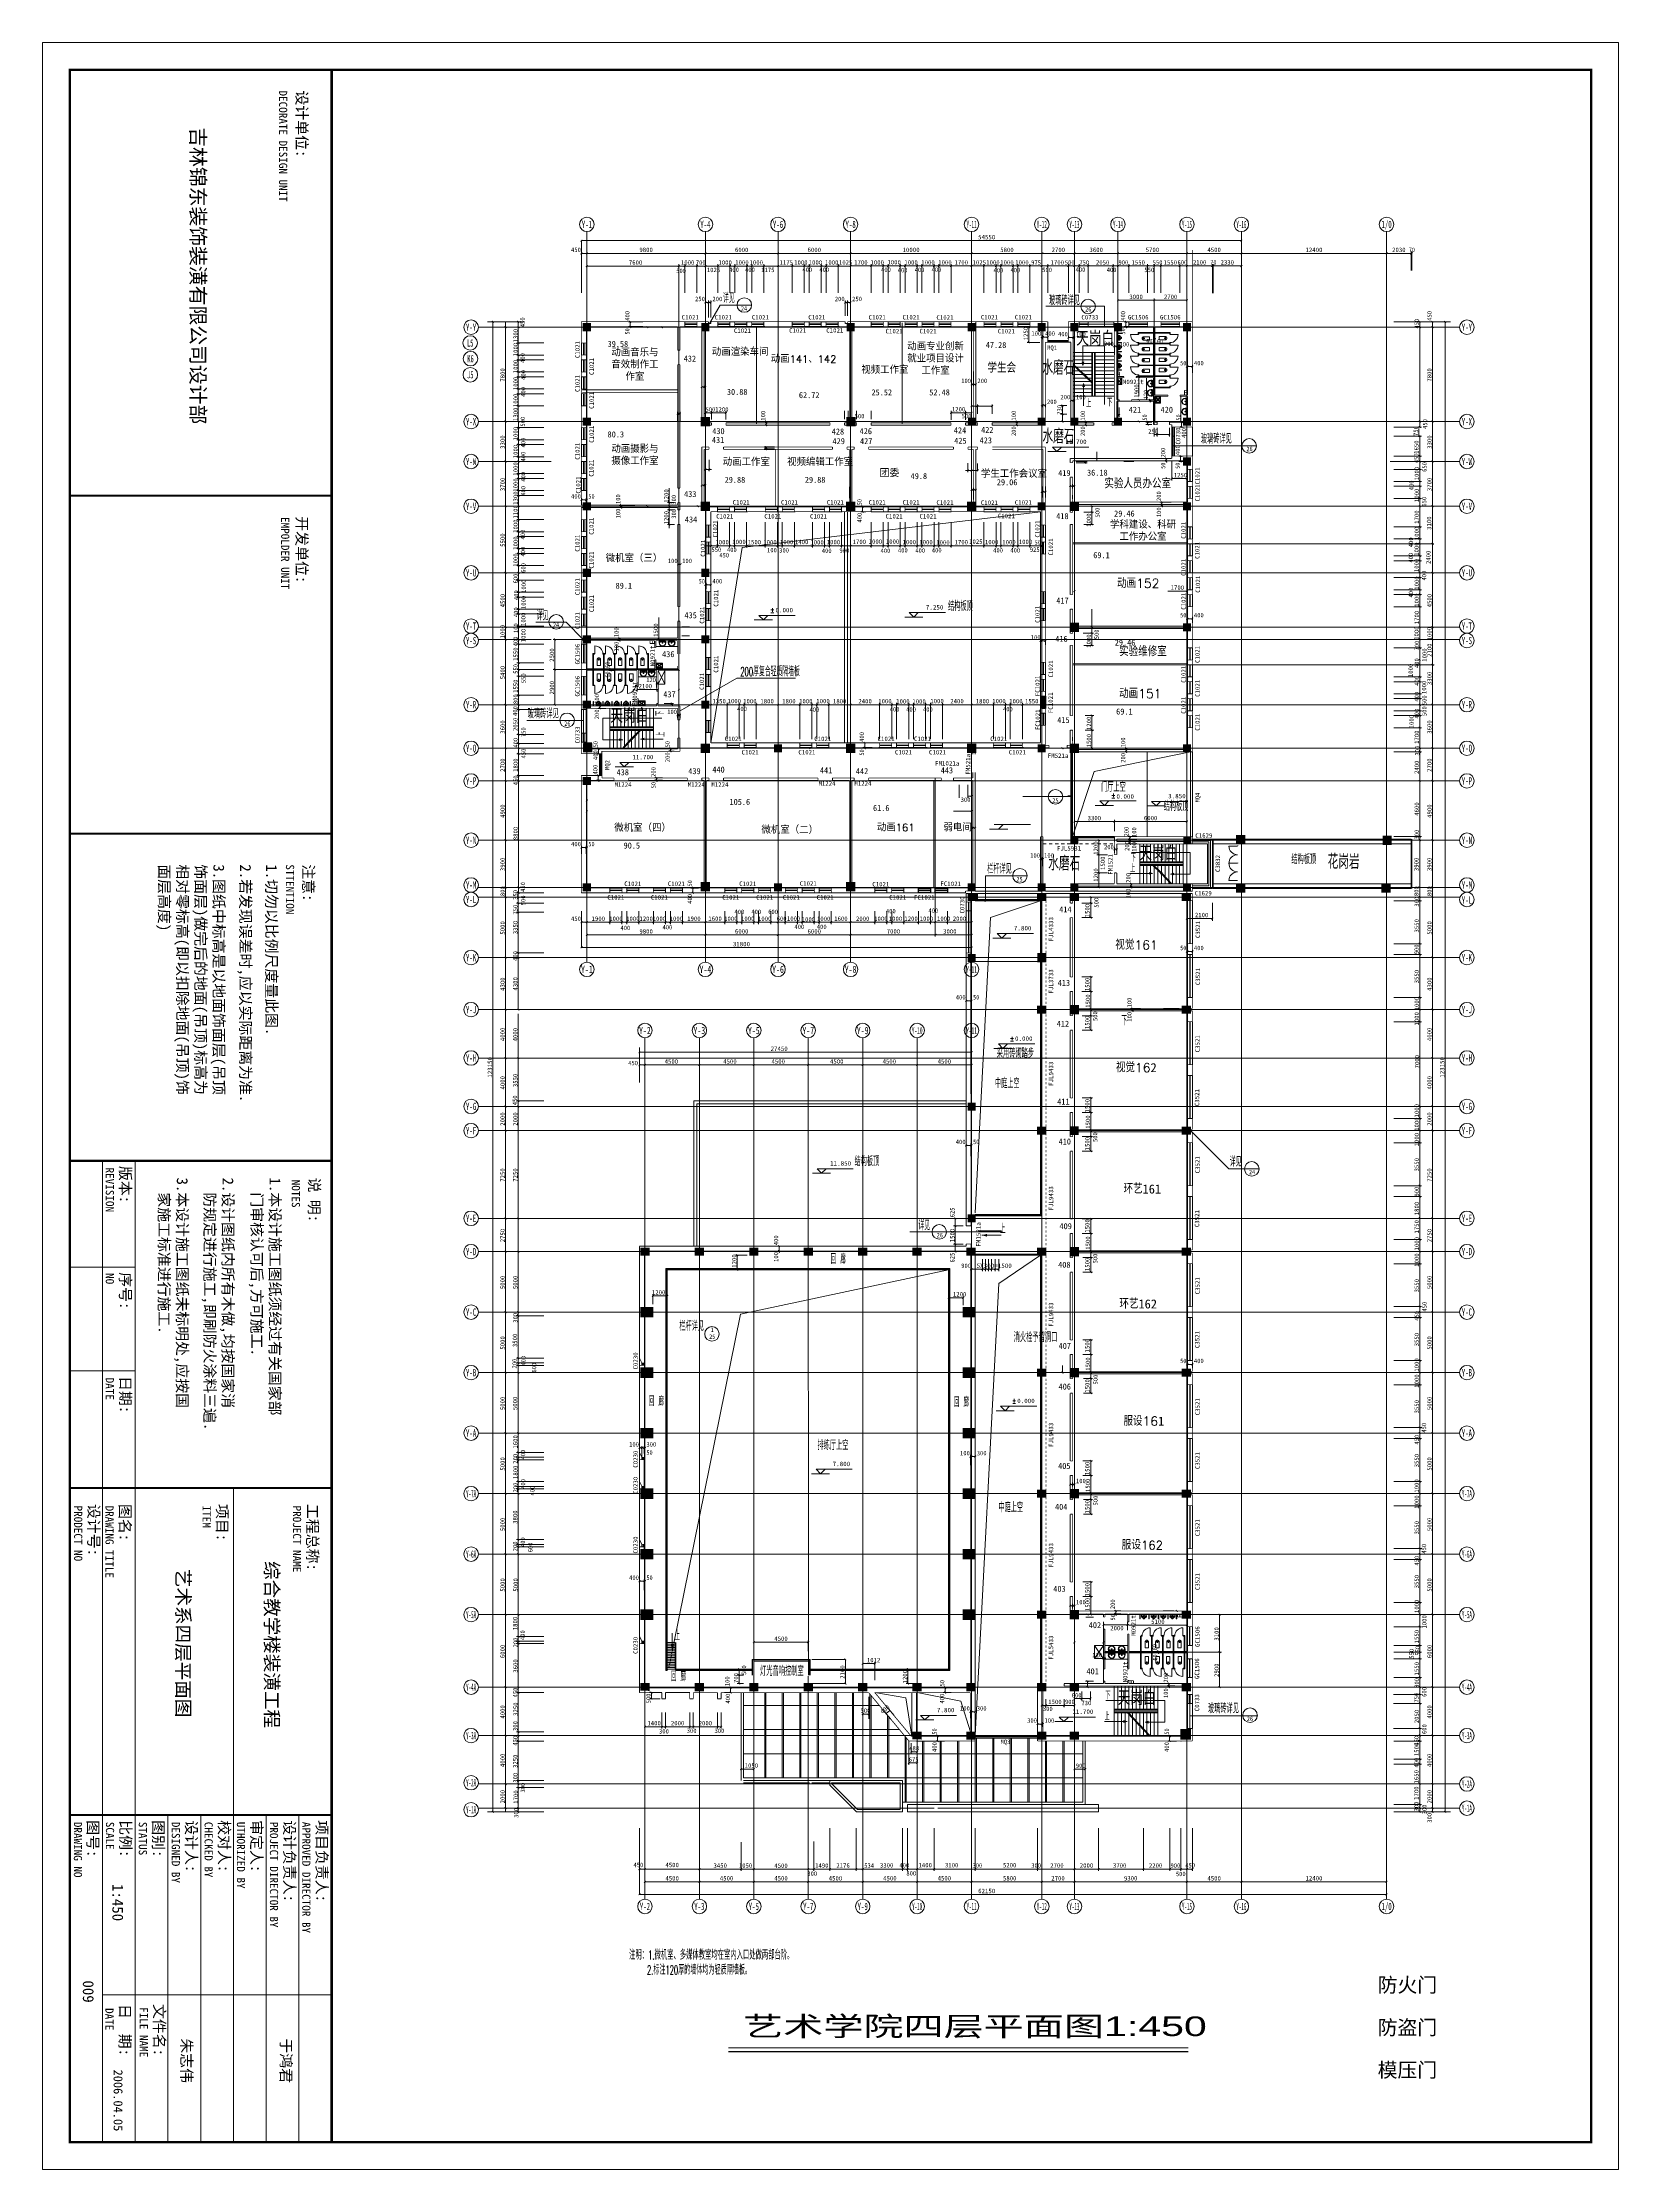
# Model space of a CAD drawing. Extents: x -307567 to 704339, y -10277 to 165507.
# Drawn here: x 322764 to 453024, y -10277 to 165506 of the extents above; entities that cross this region are included whole.
import ezdxf
from ezdxf.enums import TextEntityAlignment as Align

# ---------------------------------------------------------------- set-up
doc = ezdxf.new("R2010")
doc.units = 0
doc.header["$MEASUREMENT"] = 0
for name, color, linetype, lineweight in [('AXIS', 7, 'CONTINUOUS', 5), ('wode', 250, 'CONTINUOUS', 0), ('ziti', 32, 'CONTINUOUS', 0), ('我的', 255, 'CONTINUOUS', 0)]:
    doc.layers.add(name, color=color, linetype=linetype, lineweight=lineweight)
doc.layers.add('JELIBTLTC', color=3, linetype='CONTINUOUS')
doc.layers.add('中文', color=4, linetype='CONTINUOUS')
doc.styles.add('HZ', font='txt', dxfattribs={"width": 0.7, "height": 5, "bigfont": 'STF:宋体'})
doc.styles.add('JELIBTLZX1', font='arial.ttf', dxfattribs={"width": 0.65})
doc.styles.get("Standard").update_dxf_attribs({"font": 'txt', "height": 3})

msp = doc.modelspace()

# ---------------------------------------------------------------- hatches: boundary and pattern name
at = {"layer": '中文'}
h = msp.add_hatch(color=0, dxfattribs=at)
h.paths.add_polyline_path([(405655.4231, 111480.06766), (405515.20163, 111480.06766), (405515.20163, 110780.07727), (405655.4231, 110780.07727)])
h.paths.add_polyline_path([(405515.20163, 111480.06766), (405477.70182, 111480.06766), (405477.70182, 110780.07727), (405515.20163, 110780.07727)])
h.paths.add_polyline_path([(405477.70182, 111480.06766), (405355.4246, 111480.06766), (405355.4246, 110780.07727), (405477.70182, 110780.07727)])
h.paths.add_polyline_path([(405515.20163, 110780.07727), (405477.70182, 110780.07727), (405477.70182, 110480.07877), (405515.20163, 110480.07877)])
h.paths.add_polyline_path([(405477.70182, 110780.07727), (405355.4246, 110780.07727), (405355.4246, 110480.07877), (405477.70182, 110480.07877)])
h.paths.add_polyline_path([(405655.4231, 110780.07727), (405515.20163, 110780.07727), (405515.20163, 110480.07877), (405655.4231, 110480.07877)])
h = msp.add_hatch(color=0, dxfattribs=at)
h.paths.add_polyline_path([(397555.4636, 95630.14386), (396555.49301, 95630.14386), (396555.49301, 95448.88866), (397555.4636, 95448.88866)])
h.paths.add_polyline_path([(397555.4636, 95448.88866), (396555.49301, 95448.88866), (396555.49301, 95411.38885), (397555.4636, 95411.38885)])
h.paths.add_polyline_path([(397555.4636, 95411.38885), (396555.49301, 95411.38885), (396555.49301, 95230.15196), (397555.4636, 95230.15196)])
h.paths.add_polyline_path([(396155.4828, 95411.38885), (395155.4756, 95411.38885), (395155.4756, 95230.15196), (396155.4828, 95230.15196)])
h.paths.add_polyline_path([(396155.4828, 95448.88866), (395155.4756, 95448.88866), (395155.4756, 95411.38885), (396155.4828, 95411.38885)])
h.paths.add_polyline_path([(396155.4828, 95630.14386), (395155.4756, 95630.14386), (395155.4756, 95448.88866), (396155.4828, 95448.88866)])

# ---------------------------------------------------------------- linework, layer by layer
at = {"layer": 'AXIS', "color": 0}
msp.add_lwpolyline([(453024.20771, 165506.44355), (322764.10005, 165506.44355), (322764.10005, -10277.09273), (453024.20771, -10277.09273)], close=True, dxfattribs=at)
at = {"layer": 'AXIS', "color": 0, "const_width": 180.29081}
msp.add_lwpolyline([(450770.57263, 163252.80847), (325017.73513, 163252.80847), (325017.73513, -8023.45765), (450770.57263, -8023.45765)], close=True, dxfattribs=at)
at = {"layer": 'wode', "color": 0}
for p, q in [((367755.63701, 149876.95515), (367755.63701, 147033.90906)), ((377555.5758, 149876.95515), (377555.5758, 147033.90906)), ((383555.5458, 149876.95515), (383555.5458, 147033.90906)), ((389555.5158, 149876.95515), (389555.5158, 147033.90906)), ((399555.47801, 149876.95515), (399555.47801, 147033.90906)), ((405355.4246, 149876.95515), (405355.4246, 147033.90906)), ((408055.4111, 149876.95515), (408055.4111, 147033.90906)), ((411655.3931, 149876.95515), (411655.3931, 147033.90906)), ((417355.3646, 149876.95515), (417355.3646, 147033.90906)), ((421855.3421, 149876.95515), (421855.3421, 147033.90906)), ((433855.2821, 149876.95515), (433855.2821, 147033.90906)), ((367305.63926, 149133.8894), (421855.3421, 149133.8894)), ((367305.63926, 149133.8894), (367305.63926, 144809.5641)), ((367305.63926, 148083.89465), (367755.63701, 148083.89465)), ((367755.63701, 148233.8939), (367755.63701, 145728.07147)), ((367755.63701, 148083.89465), (377555.5758, 148083.89465)), ((377555.5758, 148083.89465), (383555.5458, 148083.89465)), ((383555.5458, 148083.89465), (389555.5158, 148083.89465)), ((389555.5158, 148083.89465), (399555.47801, 148083.89465)), ((399555.47801, 148083.89465), (405405.44876, 148083.89465)), ((405405.44876, 148083.89465), (408055.4111, 148083.89465)), ((408055.4111, 148083.89465), (411655.3931, 148083.89465)), ((411655.3931, 148083.89465), (417355.3646, 148083.89465)), ((417355.3646, 148083.89465), (421855.3421, 148083.89465)), ((421855.3421, 148083.89465), (433855.2821, 148083.89465)), ((433855.2821, 148233.8939), (433855.2821, 146673.73325)), ((433855.2821, 148083.89465), (435885.28904, 148083.89465)), ((435885.28904, 148233.8939), (435885.28904, 146673.73325)), ((435885.28904, 148083.89465), (435955.2716, 148083.89465)), ((435955.2716, 148233.8939), (435955.2716, 146673.73325)), ((367755.63701, 145321.24062), (367755.63701, 147183.89915)), ((367755.63701, 147033.90906), (367755.63701, 95170.03874)), ((367755.63701, 147033.8999), (389555.5158, 147033.8999)), ((367755.63701, 147033.8999), (389555.5158, 147033.8999)), ((375355.5746, 107180.09527), (375355.5746, 147183.89915)), ((375855.59651, 144809.5641), (375855.59651, 147183.89915)), ((375855.59651, 147033.8999), (376855.5671, 147033.8999)), ((376805.57955, 147033.8999), (377555.5758, 147033.8999)), ((376855.5671, 144809.5641), (376855.5671, 147183.89915)), ((377555.5758, 145299.28638), (377555.5758, 147189.50215)), ((377555.5758, 145321.24062), (377555.5758, 147183.89915)), ((377555.5758, 147033.90906), (377555.5758, 95170.03874)), ((378580.55847, 144809.5641), (378580.55847, 147189.50215)), ((379580.56568, 144809.5641), (379580.56568, 147189.50215)), ((379980.57589, 144809.5641), (379980.57589, 147189.50215)), ((380980.54647, 144809.5641), (380980.54647, 147189.50215)), ((381380.55668, 144809.5641), (381380.55668, 147189.50215)), ((382380.56389, 144809.5641), (382380.56389, 147189.50215)), ((383555.5458, 145299.28638), (383555.5458, 147189.50215)), ((383555.5458, 144809.5641), (383555.5458, 147189.50215)), ((383555.5458, 147033.90906), (383555.5458, 95170.03874)), ((384730.52772, 144809.5641), (384730.52772, 147189.50215)), ((385730.53493, 144809.5641), (385730.53493, 147189.50215)), ((386130.54514, 144809.5641), (386130.54514, 147189.50215)), ((387130.51572, 144809.5641), (387130.51572, 147189.50215)), ((387530.52593, 144809.5641), (387530.52593, 147189.50215)), ((388530.53314, 144809.5641), (388530.53314, 147189.50215)), ((389555.5158, 145299.28638), (389555.5158, 147189.50215)), ((389555.5158, 145299.28638), (389555.5158, 147189.50215)), ((389555.5158, 147039.5029), (391255.4951, 147039.5029)), ((389555.5158, 147033.90906), (389555.5158, 95170.03874)), ((391255.4951, 144809.5641), (391255.4951, 147189.50215)), ((391255.4951, 147039.5029), (392255.5023, 147039.5029)), ((392255.5023, 144809.5641), (392255.5023, 147189.50215)), ((392255.5023, 147039.5029), (392655.51251, 147039.5029)), ((392655.51251, 144809.5641), (392655.51251, 147189.50215)), ((392655.51251, 147039.5029), (393655.4831, 147039.5029)), ((393655.4831, 144809.5641), (393655.4831, 147189.50215)), ((393655.4831, 147039.5029), (394055.4933, 147039.5029)), ((394055.4933, 144809.5641), (394055.4933, 147189.50215)), ((394055.4933, 147039.5029), (395055.50051, 147039.5029)), ((395055.50051, 144809.5641), (395055.50051, 147189.50215)), ((395055.50051, 147039.5029), (395455.4741, 147039.5029)), ((395455.4741, 144809.5641), (395455.4741, 147189.50215)), ((395455.4741, 147039.5029), (396455.4813, 147039.5029)), ((396455.4813, 144809.5641), (396455.4813, 147189.50215)), ((396455.4813, 147039.5029), (396855.49151, 147039.5029)), ((396855.49151, 144809.5641), (396855.49151, 147189.50215)), ((396855.49151, 147039.5029), (397855.4621, 147039.5029)), ((397855.4621, 144809.5641), (397855.4621, 147189.50215)), ((397855.4621, 147039.5029), (399555.47801, 147039.5029)), ((399555.47801, 145299.28638), (399555.47801, 147189.50215)), ((399555.47801, 147039.5029), (400580.46068, 147039.5029)), ((399555.47801, 147033.90906), (399555.47801, 95170.03874)), ((400580.46068, 144809.5641), (400580.46068, 147189.50215)), ((400580.46068, 147039.5029), (401580.46789, 147039.5029)), ((401580.46789, 144809.5641), (401580.46789, 147189.50215)), ((401580.46789, 147039.5029), (401980.44147, 147039.5029)), ((401980.44147, 144809.5641), (401980.44147, 147189.50215)), ((401980.44147, 147039.5029), (402980.44868, 147039.5029)), ((402980.44868, 144809.5641), (402980.44868, 147189.50215)), ((402980.44868, 147039.5029), (403380.45889, 147039.5029)), ((403380.45889, 144809.5641), (403380.45889, 147189.50215)), ((403380.45889, 147039.5029), (404380.42947, 147039.5029)), ((404380.42947, 144809.5641), (404380.42947, 147189.50215)), ((404380.42947, 147039.5029), (405405.44876, 147039.5029)), ((405355.4246, 145299.28638), (405355.4246, 147189.50215)), ((405355.4246, 145299.28638), (405355.4246, 147189.50215)), ((405355.4246, 147033.90906), (405355.4246, 95170.03874)), ((405405.44876, 147039.5029), (405855.44651, 147039.5029)), ((405855.44651, 144809.5641), (405855.44651, 147189.50215)), ((405855.44651, 147039.5029), (407605.41335, 147039.5029)), ((407555.4258, 144809.5641), (407555.4258, 147189.50215)), ((407605.41335, 147039.5029), (408055.4111, 147039.5029)), ((408055.4111, 145299.28638), (408055.4111, 147189.50215)), ((408055.4111, 145299.28638), (408055.4111, 147189.50215)), ((408055.4111, 147039.5029), (409580.41568, 147039.5029)), ((408055.4111, 147033.90906), (408055.4111, 95170.03874)), ((408455.4213, 144809.5641), (408455.4213, 147189.50215)), ((409205.41755, 144809.5641), (409205.41755, 147189.50215)), ((409580.41568, 147039.5029), (411655.3931, 147039.5029)), ((411255.41951, 144809.5641), (411255.41951, 147189.50215)), ((411655.3931, 145299.28638), (411655.3931, 147189.50215)), ((411655.3931, 147039.5029), (412555.3886, 147039.5029)), ((411655.3931, 147033.90906), (411655.3931, 134179.96027)), ((412555.3886, 144809.5641), (412555.3886, 147189.50215)), ((412555.3886, 147039.5029), (414105.40526, 147039.5029)), ((414105.40526, 144809.5641), (414105.40526, 147189.50215)), ((414105.40526, 147039.5029), (414655.3781, 147039.5029)), ((414655.3781, 144809.5641), (414655.3781, 147189.50215)), ((414655.3781, 147039.5029), (415205.38756, 147039.5029)), ((415205.38756, 144809.5641), (415205.38756, 147189.50215)), ((415205.38756, 147039.5029), (421855.3421, 147039.5029)), ((416755.3676, 144809.5641), (416755.3676, 147189.50215)), ((416755.3676, 147039.5029), (417355.3646, 147039.5029)), ((417355.3646, 147196.42351), (417355.3646, 144793.2678)), ((417355.3646, 145299.28638), (417355.3646, 147189.50215)), ((417355.3646, 147033.90906), (417355.3646, 95170.03874)), ((419455.3541, 147196.42351), (419455.3541, 144793.2678)), ((419455.3541, 145299.28638), (419455.3541, 147189.50215)), ((419525.37328, 147196.42351), (419525.37328, 144793.2678)), ((419525.37328, 145299.28638), (419525.37328, 147189.50215)), ((421855.3421, 147196.42351), (421855.3421, 144793.2678)), ((421855.3421, 147033.90906), (421855.3421, 95170.03874)), ((433855.2821, 147033.90906), (433855.2821, 95170.03874)), ((377555.5758, 144174.74062), (377555.5758, 142775.04363)), ((377805.58676, 144174.74062), (377805.58676, 142775.04363)), ((378007.11163, 144174.74062), (378007.11163, 142775.04363)), ((389107.45896, 144174.74062), (389107.45896, 142923.27593)), ((389307.0063, 144174.74062), (389307.0063, 142923.27593)), ((389555.5158, 144174.74062), (389555.5158, 142923.27593)), ((411655.3931, 144351.63792), (411655.3931, 133929.95847)), ((411655.3931, 144201.63867), (414655.3781, 144201.63867)), ((414655.3781, 144351.63792), (414655.3781, 133929.95847)), ((414655.3781, 144201.63867), (417355.3646, 144201.63867)), ((417355.3646, 144351.63792), (417355.3646, 133929.95847)), ((362536.022, 142429.91902), (359536.037, 142429.91902)), ((359986.14461, 19280.52561), (359986.14461, 142429.91902)), ((361036.0295, 141979.92127), (361036.0295, 142429.91902)), ((362086.13411, 134179.96027), (362086.13411, 142429.91902)), ((371190.38546, 142429.91902), (372390.59919, 142429.91902)), ((371340.38471, 142029.91797), (371340.38471, 142429.91902)), ((375855.59651, 142429.91902), (376855.5671, 142429.91902)), ((377555.5758, 144024.74137), (377805.58676, 144024.74137)), ((377805.58676, 144024.74137), (378007.11163, 144024.74137)), ((377905.56185, 142279.91977), (378784.57357, 143802.38835)), ((378578.65418, 142429.92817), (382378.62298, 142429.92817)), ((378784.57357, 143802.38835), (381370.11972, 143802.38835)), ((384728.62344, 142429.92817), (388528.59223, 142429.92817)), ((387128.61144, 142429.92817), (387528.58502, 142429.92817)), ((389107.45896, 144024.74137), (389307.0063, 144024.74137)), ((389307.0063, 144024.74137), (389555.5158, 144024.74137)), ((391255.4951, 142429.91902), (392255.5023, 142429.91902)), ((392655.51251, 142429.91902), (393655.4831, 142429.91902)), ((394055.4933, 142429.91902), (395055.50051, 142429.91902)), ((395455.4741, 142429.91902), (396455.4813, 142429.91902)), ((396855.49151, 142429.91902), (397855.4621, 142429.91902)), ((400580.46068, 142429.91902), (401580.46789, 142429.91902)), ((401980.44147, 142429.91902), (402980.44868, 142429.91902)), ((403380.45889, 142429.91902), (404380.42947, 142429.91902)), ((410548.48945, 143718.91099), (405686.51425, 143718.91099)), ((408452.93108, 142429.91902), (411305.40706, 142429.91902)), ((409203.84286, 142429.91902), (409203.84286, 142029.91797)), ((410548.48945, 142029.91797), (410548.48945, 143718.91099)), ((411305.40706, 142029.91797), (411305.40706, 142429.91902)), ((412168.56192, 142429.91902), (412538.21339, 142429.91902)), ((412318.56117, 142029.91797), (412318.56117, 142429.91902)), ((412555.3886, 142429.91902), (414105.40526, 142429.91902)), ((415205.38756, 142429.91902), (416755.3676, 142429.91902)), ((436744.37898, 142429.91902), (434452.42267, 142429.91902)), ((439144.25712, 142429.91902), (436144.27212, 142429.91902)), ((436594.37973, 141979.92127), (436594.37973, 142429.91902)), ((437644.26462, 141979.92127), (437644.26462, 142429.91902)), ((438694.36923, 19280.52561), (438694.36923, 142429.91902)), ((358786.15061, 141979.92127), (362086.13411, 141979.92127)), ((361036.13936, 134179.96027), (361036.13936, 141979.92127)), ((364803.88175, 141979.92127), (361961.33004, 141979.92127)), ((364195.90139, 140679.92472), (361961.33004, 140679.92472)), ((436594.37973, 141979.92127), (362086.13411, 141979.92127)), ((367305.63926, 139679.92666), (367305.63926, 140679.92472)), ((367486.87615, 139679.92666), (367486.87615, 140679.92472)), ((367524.37596, 139679.92666), (367524.37596, 140679.92472)), ((367705.61285, 139679.92666), (367705.61285, 140679.92472)), ((371190.38546, 142029.91797), (372390.59919, 142029.91797)), ((371190.38546, 141979.92127), (372390.59919, 141979.92127)), ((371340.38471, 141979.92127), (371340.38471, 142029.91797)), ((372587.18024, 141979.92127), (400445.84221, 141979.92127)), ((372875.71639, 141979.92127), (405655.4231, 141979.92127)), ((373788.05314, 141979.92127), (374904.6247, 141979.92127)), ((375855.59651, 142248.66382), (376855.5671, 142248.66382)), ((375855.59651, 142211.16401), (376855.5671, 142211.16401)), ((376855.5671, 142029.91797), (375855.59651, 142029.91797)), ((376860.73065, 141979.92127), (381369.05771, 141979.92127)), ((378578.65418, 142029.91797), (382465.74412, 142029.92712)), ((378589.56722, 142248.66382), (379589.57442, 142248.66382)), ((378589.56722, 142211.16401), (379589.57442, 142211.16401)), ((379982.55342, 142248.66382), (380982.56062, 142248.66382)), ((379982.55342, 142211.16401), (380982.56062, 142211.16401)), ((381354.55583, 142248.66382), (382354.56304, 142248.66382)), ((381354.55583, 142211.16401), (382354.56304, 142211.16401)), ((384728.62344, 142029.91797), (388528.59223, 142029.91797)), ((384739.53647, 142248.66382), (385739.54367, 142248.66382)), ((384739.53647, 142211.16401), (385739.54367, 142211.16401)), ((386132.52267, 142248.66382), (387132.52987, 142248.66382)), ((386132.52267, 142211.16401), (387132.52987, 142211.16401)), ((387128.61144, 142029.91797), (388615.71337, 142029.92712)), ((387504.52508, 142248.66382), (388504.53229, 142248.66382)), ((387504.52508, 142211.16401), (388504.53229, 142211.16401)), ((391255.4951, 142248.66382), (392255.5023, 142248.66382)), ((391255.4951, 142211.16401), (392255.5023, 142211.16401)), ((391255.4951, 142029.91797), (392255.5023, 142029.91797)), ((392655.51251, 142248.66382), (393655.4831, 142248.66382)), ((392655.51251, 142211.16401), (393655.4831, 142211.16401)), ((392655.51251, 142029.91797), (393655.4831, 142029.91797)), ((394055.4933, 142248.66382), (395055.50051, 142248.66382)), ((394055.4933, 142211.16401), (395055.50051, 142211.16401)), ((394055.4933, 142029.91797), (395055.50051, 142029.91797)), ((395455.4741, 142248.66382), (396455.4813, 142248.66382)), ((395455.4741, 142211.16401), (396455.4813, 142211.16401)), ((395455.4741, 142029.91797), (396455.4813, 142029.91797)), ((396855.49151, 142248.66382), (397855.4621, 142248.66382)), ((396855.49151, 142211.16401), (397855.4621, 142211.16401)), ((396855.49151, 142029.91797), (397855.4621, 142029.91797)), ((398184.57422, 141979.92127), (398941.16224, 141979.92127)), ((400580.46068, 142248.66382), (401580.46789, 142248.66382)), ((400580.46068, 142211.16401), (401580.46789, 142211.16401)), ((400580.46068, 142029.91797), (401580.46789, 142029.91797)), ((401980.44147, 142248.66382), (402980.44868, 142248.66382)), ((401980.44147, 142211.16401), (402980.44868, 142211.16401)), ((401980.44147, 142029.91797), (402980.44868, 142029.91797)), ((403380.45889, 142248.66382), (404380.42947, 142248.66382)), ((403380.45889, 142211.16401), (404380.42947, 142211.16401)), ((403380.45889, 142029.91797), (404380.42947, 142029.91797)), ((404163.19423, 140723.52191), (405193.19396, 140723.52191)), ((404280.89384, 140679.92472), (404280.89384, 141979.92127)), ((405355.4246, 141314.28128), (405355.4246, 141000.15627)), ((405355.4246, 141164.28203), (405455.4363, 141164.28203)), ((405455.4363, 141314.28128), (405455.4363, 141000.15627)), ((405455.4363, 141164.28203), (405855.44651, 141164.28203)), ((405855.44651, 141314.28128), (405855.44651, 141000.15627)), ((405855.44651, 140869.92316), (407555.4258, 140869.92316)), ((405855.44651, 140819.92646), (407555.4258, 140819.92646)), ((405855.44651, 140779.92727), (407555.4258, 140779.92727)), ((405855.44651, 140729.92141), (407755.33936, 140729.92141)), ((407039.87662, 141979.92127), (407623.35759, 141979.92127)), ((407039.87662, 140729.92141), (407755.33936, 140729.92141)), ((407555.4258, 141270.40028), (407555.4258, 141074.75306)), ((407555.4258, 141120.40103), (407955.43601, 141120.40103)), ((407955.43601, 141270.40028), (407955.43601, 141074.75306)), ((407955.43601, 141120.40103), (408055.4111, 141120.40103)), ((408055.4111, 141270.40028), (408055.4111, 141074.75306)), ((408452.93108, 142029.91797), (411355.3946, 142029.91797)), ((408455.4213, 142259.91559), (409203.84286, 142259.91559)), ((408455.4213, 142189.91472), (409203.84286, 142189.91472)), ((409203.84286, 142218.91849), (411305.40706, 142218.91849)), ((411553.87993, 141297.28918), (411810.40941, 141307.03034)), ((411553.87993, 140905.75672), (411553.87993, 141297.28918)), ((411555.41801, 141479.26764), (411947.40824, 141479.26764)), ((411555.41801, 141449.27512), (411947.40824, 141449.27512)), ((411810.40941, 141307.03034), (411555.41801, 141297.03284)), ((411555.41801, 140907.02929), (411555.41801, 141297.03284)), ((411555.41801, 140907.02929), (411810.40941, 140897.03178)), ((411555.41801, 140729.27139), (411947.40824, 140729.27139)), ((411555.41801, 140699.27887), (411947.40824, 140699.27887)), ((411695.12679, 141095.16007), (411696.22541, 141099.6919)), ((411696.22541, 141093.32902), (411695.12679, 141095.16007)), ((411696.22541, 141107.84921), (411699.44805, 141113.29657)), ((411696.22541, 141099.6919), (411696.22541, 141107.84921)), ((411696.22541, 141089.71271), (411696.22541, 141093.32902)), ((411697.28742, 141087.8725), (411696.22541, 141089.71271)), ((411697.28742, 141083.34067), (411697.28742, 141087.8725)), ((411698.34943, 141077.89331), (411697.28742, 141083.34067)), ((411701.64531, 141075.19251), (411698.34943, 141077.89331)), ((411699.44805, 141113.29657), (411701.64531, 141120.57498)), ((411701.64531, 141120.57498), (411706.0032, 141126.03149)), ((411703.84256, 141070.65152), (411701.64531, 141075.19251)), ((411711.42309, 141066.11968), (411703.84256, 141070.65152)), ((411706.0032, 141126.03149), (411711.42309, 141130.57249)), ((411711.42309, 141130.57249), (411720.17549, 141136.01985)), ((411717.97823, 141061.57869), (411711.42309, 141066.11968)), ((411726.73063, 141059.74765), (411717.97823, 141061.57869)), ((411720.17549, 141136.01985), (411727.82926, 141138.72979)), ((411736.50842, 141057.01023), (411726.73063, 141059.74765)), ((411727.82926, 141138.72979), (411736.50842, 141140.55168)), ((411736.50842, 141140.55168), (411745.26081, 141138.72979)), ((411744.12556, 141057.9166), (411736.50842, 141057.01023)), ((411752.84134, 141059.74765), (411744.12556, 141057.9166)), ((411745.26081, 141138.72979), (411753.93997, 141136.89875)), ((411760.45849, 141064.28864), (411752.84134, 141059.74765)), ((411753.93997, 141136.89875), (411761.59374, 141130.57249)), ((411767.01363, 141069.736), (411760.45849, 141064.28864)), ((411761.59374, 141130.57249), (411768.11226, 141126.03149)), ((411771.37152, 141075.19251), (411767.01363, 141069.736)), ((411768.11226, 141126.03149), (411772.47015, 141118.75309)), ((411774.6674, 141083.34067), (411771.37152, 141075.19251)), ((411772.47015, 141118.75309), (411776.79142, 141113.29657)), ((411776.79142, 141090.61907), (411774.6674, 141083.34067)), ((411776.79142, 141113.29657), (411777.92667, 141105.14842)), ((411777.92667, 141095.16007), (411776.79142, 141090.61907)), ((411777.92667, 141105.14842), (411777.92667, 141095.16007)), ((411810.62914, 141300.33787), (411810.40941, 141307.03034)), ((411810.40941, 140897.03178), (411811.69114, 140907.2124)), ((411812.75315, 141284.90216), (411810.62914, 141300.33787)), ((411811.69114, 140907.2124), (411813.85178, 140918.10712)), ((411811.69114, 140907.2124), (411811.69114, 140907.2124)), ((411814.95041, 141274.90465), (411812.75315, 141284.90216)), ((411813.85178, 140918.10712), (411814.95041, 140926.3102)), ((411818.17305, 141263.10356), (411814.95041, 141274.90465)), ((411814.95041, 140926.3102), (411818.17305, 140936.2894)), ((411821.50555, 141255.86178), (411818.17305, 141263.10356)), ((411818.17305, 140936.2894), (411824.72819, 140954.43506)), ((411826.92544, 141240.41691), (411821.50555, 141255.86178)), ((411824.72819, 140954.43506), (411829.1227, 140963.50789)), ((411831.28333, 141233.1385), (411826.92544, 141240.41691)), ((411829.1227, 140963.50789), (411834.57921, 140973.48709)), ((411833.48059, 141227.69114), (411831.28333, 141233.1385)), ((411838.90048, 141220.44936), (411833.48059, 141227.69114)), ((411834.57921, 140973.48709), (411841.09774, 140982.56908)), ((411844.357, 141215.002), (411838.90048, 141220.44936)), ((411841.09774, 140982.56908), (411854.1714, 140999.82668)), ((411848.71489, 141207.71443), (411844.357, 141215.002)), ((411867.24507, 141192.27872), (411848.71489, 141207.71443)), ((411854.1714, 140999.82668), (411861.78855, 141007.98399)), ((411861.78855, 141007.98399), (411869.4057, 141015.26239)), ((411872.66496, 141186.83136), (411867.24507, 141192.27872)), ((411869.4057, 141015.26239), (411878.1581, 141022.51333)), ((411879.2201, 141181.37484), (411872.66496, 141186.83136)), ((411878.1581, 141022.51333), (411893.3924, 141033.40806)), ((411885.73863, 141176.83385), (411879.2201, 141181.37484)), ((411893.3924, 141172.30201), (411885.73863, 141176.83385)), ((411901.04617, 141166.86381), (411893.3924, 141172.30201)), ((411893.3924, 141033.40806), (411902.14479, 141039.78009)), ((411910.82395, 141163.22918), (411901.04617, 141166.86381)), ((411902.14479, 141039.78009), (411909.72532, 141043.39641)), ((411909.72532, 141043.39641), (411919.53973, 141047.92825)), ((411919.53973, 141159.61287), (411910.82395, 141163.22918)), ((411928.2555, 141155.08103), (411919.53973, 141159.61287)), ((411919.53973, 141047.92825), (411928.2555, 141051.59034)), ((411933.6754, 141150.54004), (411928.2555, 141155.08103)), ((411928.2555, 141051.59034), (411936.97128, 141058.84128)), ((411939.13191, 141144.17715), (411933.6754, 141150.54004)), ((411936.97128, 141058.84128), (411942.4278, 141065.19501)), ((411942.4278, 141136.89875), (411939.13191, 141144.17715)), ((411948.98294, 141124.19129), (411942.4278, 141136.89875)), ((411942.4278, 141065.19501), (411945.68706, 141071.56704)), ((411945.68706, 141071.56704), (411948.98294, 141078.80883)), ((411947.40824, 141479.26764), (411947.40824, 141449.27512)), ((411947.40824, 140729.27139), (411947.40824, 140699.27887)), ((411952.20558, 141114.22125), (411948.98294, 141124.19129)), ((411948.98294, 141078.80883), (411952.20558, 141084.25619)), ((411953.30421, 141101.5321), (411952.20558, 141114.22125)), ((411952.20558, 141084.25619), (411953.30421, 141092.4135)), ((411953.30421, 141092.4135), (411953.30421, 141101.5321)), ((411954.40283, 141103.03356), (411956.41698, 141101.02857)), ((412168.56192, 142029.91797), (412538.21339, 142029.91797)), ((412168.56192, 141979.92127), (412538.21339, 141979.92127)), ((412318.56117, 141979.92127), (412318.56117, 142029.91797)), ((412545.39109, 142269.9131), (414095.40775, 142269.9131)), ((412545.39109, 142194.53811), (414095.40775, 142194.53811)), ((412555.3886, 142029.91797), (414105.40526, 142029.91797)), ((413355.40901, 141370.42114), (412692.90012, 141370.42114)), ((413330.39693, 141529.92352), (413330.39693, 141404.91804)), ((413330.39693, 141529.92352), (414595.39305, 141529.92352)), ((413380.38447, 141404.91804), (413330.39693, 141404.91804)), ((413330.39693, 140629.92802), (413330.39693, 140704.92764)), ((413380.38447, 140704.92764), (413330.39693, 140704.92764)), ((413330.39693, 140629.92802), (413330.39693, 140529.92547)), ((413380.38447, 141479.91766), (413380.38447, 141404.91804)), ((413380.38447, 141479.91766), (414595.39305, 141479.91766)), ((413380.38447, 140654.92179), (413380.38447, 140704.92764)), ((413380.38447, 140654.91263), (414595.39305, 140654.91263)), ((413751.02471, 140913.51119), (413751.02471, 141193.50552)), ((413751.02471, 141193.50552), (414274.92346, 141193.50552)), ((414274.92346, 140913.51119), (413751.02471, 140913.51119)), ((414274.92346, 141193.50552), (414274.92346, 140913.51119)), ((414555.40301, 141001.92323), (414655.3781, 141001.92323)), ((414595.39305, 141679.92277), (414595.39305, 141073.26992)), ((414655.3781, 141679.92277), (414655.3781, 141073.26992)), ((414655.3781, 141001.92323), (414755.38981, 141001.92323)), ((415980.39589, 141529.92352), (414715.39977, 141529.92352)), ((415930.37172, 141479.91766), (414715.39977, 141479.91766)), ((414715.39977, 140654.91263), (415930.37172, 140654.91263)), ((415065.16609, 140933.26818), (415065.16609, 141213.2625)), ((415065.16609, 141213.2625), (415589.06484, 141213.2625)), ((415589.06484, 140933.26818), (415065.16609, 140933.26818)), ((415205.38756, 142269.9131), (416755.3676, 142269.9131)), ((415205.38756, 142194.53811), (416755.3676, 142194.53811)), ((415205.38756, 142029.91797), (416755.3676, 142029.91797)), ((415589.06484, 141213.2625), (415589.06484, 140933.26818)), ((415930.37172, 141479.91766), (415930.37172, 141404.91804)), ((415980.39589, 141404.91804), (415930.37172, 141404.91804)), ((415930.37172, 140654.92179), (415930.37172, 140704.92764)), ((415980.39589, 140704.92764), (415930.37172, 140704.92764)), ((415955.38381, 141367.41823), (416617.8927, 141367.41823)), ((415980.39589, 141529.92352), (415980.39589, 141404.91804)), ((415980.39589, 140629.92802), (415980.39589, 140704.92764)), ((415980.39589, 140629.92802), (415980.39589, 140529.92547)), ((436744.37898, 141979.92127), (434140.55899, 141979.92127)), ((439894.36323, 141979.92127), (436594.37973, 141979.92127)), ((436594.37973, 134179.96027), (436594.37973, 141979.92127)), ((437644.37448, 134179.96027), (437644.37448, 141979.92127)), ((364195.90139, 139679.92666), (361961.33004, 139679.92666)), ((364195.90139, 139279.93477), (361961.33004, 139279.93477)), ((367305.63926, 138279.93672), (367305.63926, 139279.93477)), ((367486.87615, 138279.93672), (367486.87615, 139279.93477)), ((367524.37596, 138279.93672), (367524.37596, 139279.93477)), ((367705.61285, 138279.93672), (367705.61285, 139279.93477)), ((411355.3946, 139880.92969), (407955.43601, 139880.92969)), ((409531.4169, 139880.92969), (407955.43601, 139880.92969)), ((409481.42936, 139580.93119), (407955.43601, 139580.93119)), ((409481.42936, 139280.93269), (407955.43601, 139280.93269)), ((409481.42936, 138980.93419), (407955.43601, 138980.93419)), ((409481.42936, 138980.93419), (407955.43601, 138980.93419)), ((408795.5197, 138136.10809), (407955.43601, 138929.3811)), ((408761.38901, 138818.5296), (408683.75268, 139108.31087)), ((410551.3825, 140448.51718), (408761.38901, 140448.51718)), ((408761.38901, 140448.51718), (408761.38901, 138818.5296)), ((408761.38901, 138818.5296), (408839.02534, 139108.31087)), ((409481.42936, 136280.94769), (409481.42936, 139880.92969)), ((409556.42898, 136280.94769), (409556.42898, 139880.92969)), ((409706.42823, 136280.94769), (409706.42823, 139880.92969)), ((409781.42786, 136280.94769), (409781.42786, 139880.92969)), ((411355.3946, 139580.93119), (409781.42786, 139580.93119)), ((411355.3946, 139280.93269), (409781.42786, 139280.93269)), ((411355.3946, 138980.93419), (409781.42786, 138980.93419)), ((410551.3825, 135588.54697), (410551.3825, 140448.51718)), ((411345.9464, 140402.90584), (411545.9332, 140402.90584)), ((411355.3946, 140354.02608), (411355.3946, 139691.76437)), ((411553.87993, 140527.28876), (411810.40941, 140537.03908)), ((411553.87993, 140135.76545), (411553.87993, 140527.28876)), ((411553.87993, 139777.29251), (411810.40941, 139787.04283)), ((411553.87993, 139385.7692), (411553.87993, 139777.29251)), ((411553.87993, 138987.29707), (411810.40941, 138997.03823)), ((411553.87993, 138595.77376), (411553.87993, 138987.29707)), ((411555.41801, 140552.90509), (411555.41801, 139890.64338)), ((411810.40941, 140537.03908), (411555.41801, 140527.03241)), ((411555.41801, 140137.03803), (411555.41801, 140527.03241)), ((411555.41801, 140402.90584), (411655.3931, 140402.90584)), ((411555.41801, 140137.03803), (411810.40941, 140127.04052)), ((411555.41801, 139969.27763), (411947.40824, 139969.27763)), ((411555.41801, 139939.27595), (411947.40824, 139939.27595)), ((411810.40941, 139787.04283), (411555.41801, 139777.03616)), ((411555.41801, 139387.04178), (411555.41801, 139777.03616)), ((411555.41801, 139387.04178), (411810.40941, 139377.04427)), ((411555.41801, 139194.28761), (411947.40824, 139194.28761)), ((411555.41801, 139164.28593), (411947.40824, 139164.28593)), ((411810.40941, 138997.03823), (411555.41801, 138987.04072)), ((411555.41801, 138597.04634), (411555.41801, 138987.04072)), ((411655.3931, 140552.90509), (411655.3931, 139890.64338)), ((411695.12679, 140325.15964), (411696.22541, 140329.70064)), ((411696.22541, 140323.3286), (411695.12679, 140325.15964)), ((411695.12679, 139575.16339), (411696.22541, 139579.70439)), ((411696.22541, 139573.33235), (411695.12679, 139575.16339)), ((411696.22541, 140337.85794), (411699.44805, 140343.3053)), ((411696.22541, 140329.70064), (411696.22541, 140337.85794)), ((411696.22541, 140319.71228), (411696.22541, 140323.3286)), ((411697.28742, 140317.88124), (411696.22541, 140319.71228)), ((411696.22541, 139587.86169), (411699.44805, 139593.30905)), ((411696.22541, 139579.70439), (411696.22541, 139587.86169)), ((411696.22541, 139569.71603), (411696.22541, 139573.33235)), ((411697.28742, 139567.88499), (411696.22541, 139569.71603)), ((411697.28742, 140313.34024), (411697.28742, 140317.88124)), ((411698.34943, 140307.89288), (411697.28742, 140313.34024)), ((411697.28742, 139563.34399), (411697.28742, 139567.88499)), ((411698.34943, 139557.89663), (411697.28742, 139563.34399)), ((411701.64531, 140305.19209), (411698.34943, 140307.89288)), ((411701.64531, 139555.19584), (411698.34943, 139557.89663)), ((411699.44805, 140343.3053), (411701.64531, 140350.58371)), ((411699.44805, 139593.30905), (411701.64531, 139600.58746)), ((411701.64531, 140350.58371), (411706.0032, 140356.03107)), ((411703.84256, 140300.6511), (411701.64531, 140305.19209)), ((411701.64531, 139600.58746), (411706.0032, 139606.03482)), ((411703.84256, 139550.65485), (411701.64531, 139555.19584)), ((411711.42309, 140296.11926), (411703.84256, 140300.6511)), ((411711.42309, 139546.12301), (411703.84256, 139550.65485)), ((411706.0032, 140356.03107), (411711.42309, 140360.57206)), ((411706.0032, 139606.03482), (411711.42309, 139610.57581)), ((411711.42309, 140360.57206), (411720.17549, 140366.01942)), ((411717.97823, 140291.57827), (411711.42309, 140296.11926)), ((411711.42309, 139610.57581), (411720.17549, 139616.02317)), ((411717.97823, 139541.58202), (411711.42309, 139546.12301)), ((411726.73063, 140289.75638), (411717.97823, 140291.57827)), ((411726.73063, 139539.76013), (411717.97823, 139541.58202)), ((411720.17549, 140366.01942), (411727.82926, 140368.72937)), ((411720.17549, 139616.02317), (411727.82926, 139618.73312)), ((411736.50842, 140287.00981), (411726.73063, 140289.75638)), ((411736.50842, 139537.01356), (411726.73063, 139539.76013)), ((411727.82926, 140368.72937), (411736.50842, 140370.56042)), ((411727.82926, 139618.73312), (411736.50842, 139620.56417)), ((411736.50842, 140370.56042), (411745.26081, 140368.72937)), ((411744.12556, 140287.91618), (411736.50842, 140287.00981)), ((411736.50842, 139620.56417), (411745.26081, 139618.73312)), ((411744.12556, 139537.91993), (411736.50842, 139537.01356)), ((411752.84134, 140289.75638), (411744.12556, 140287.91618)), ((411752.84134, 139539.76013), (411744.12556, 139537.91993)), ((411745.26081, 140368.72937), (411753.93997, 140366.89833)), ((411745.26081, 139618.73312), (411753.93997, 139616.90208)), ((411760.45849, 140294.29737), (411752.84134, 140289.75638)), ((411760.45849, 139544.30112), (411752.84134, 139539.76013)), ((411753.93997, 140366.89833), (411761.59374, 140360.57206)), ((411753.93997, 139616.90208), (411761.59374, 139610.57581)), ((411767.01363, 140299.73558), (411760.45849, 140294.29737)), ((411767.01363, 139549.73933), (411760.45849, 139544.30112)), ((411761.59374, 140360.57206), (411768.11226, 140356.03107)), ((411761.59374, 139610.57581), (411768.11226, 139606.03482)), ((411771.37152, 140305.19209), (411767.01363, 140299.73558)), ((411771.37152, 139555.19584), (411767.01363, 139549.73933)), ((411768.11226, 140356.03107), (411772.47015, 140348.75267)), ((411768.11226, 139606.03482), (411772.47015, 139598.75642)), ((411774.6674, 140313.34024), (411771.37152, 140305.19209)), ((411774.6674, 139563.34399), (411771.37152, 139555.19584)), ((411772.47015, 140348.75267), (411776.79142, 140343.3053)), ((411772.47015, 139598.75642), (411776.79142, 139593.30905)), ((411776.79142, 140320.61865), (411774.6674, 140313.34024)), ((411776.79142, 139570.6224), (411774.6674, 139563.34399)), ((411776.79142, 140343.3053), (411777.92667, 140335.15715)), ((411777.92667, 140325.15964), (411776.79142, 140320.61865)), ((411776.79142, 139593.30905), (411777.92667, 139585.1609)), ((411777.92667, 139575.16339), (411776.79142, 139570.6224)), ((411777.92667, 140335.15715), (411777.92667, 140325.15964)), ((411777.92667, 139585.1609), (411777.92667, 139575.16339)), ((411810.62914, 140530.33745), (411810.40941, 140537.03908)), ((411810.40941, 140127.04052), (411811.69114, 140137.21197)), ((411810.62914, 139780.3412), (411810.40941, 139787.04283)), ((411810.40941, 139377.04427), (411811.69114, 139387.21572)), ((411810.62914, 138990.34576), (411810.40941, 138997.03823)), ((411812.75315, 140514.90174), (411810.62914, 140530.33745)), ((411812.75315, 139764.90549), (411810.62914, 139780.3412)), ((411812.75315, 138974.91005), (411810.62914, 138990.34576)), ((411811.69114, 140137.21197), (411813.85178, 140148.11585)), ((411811.69114, 140137.21197), (411811.69114, 140137.21197)), ((411811.69114, 139387.21572), (411813.85178, 139398.1196)), ((411811.69114, 139387.21572), (411811.69114, 139387.21572)), ((411814.95041, 140504.91338), (411812.75315, 140514.90174)), ((411814.95041, 139754.91713), (411812.75315, 139764.90549)), ((411814.95041, 138964.92169), (411812.75315, 138974.91005)), ((411813.85178, 140148.11585), (411814.95041, 140156.30978)), ((411813.85178, 139398.1196), (411814.95041, 139406.31353)), ((411818.17305, 140493.10314), (411814.95041, 140504.91338)), ((411814.95041, 140156.30978), (411818.17305, 140166.29813)), ((411818.17305, 139743.10689), (411814.95041, 139754.91713)), ((411814.95041, 139406.31353), (411818.17305, 139416.30188)), ((411818.17305, 138953.11145), (411814.95041, 138964.92169)), ((411821.50555, 140485.86135), (411818.17305, 140493.10314)), ((411818.17305, 140166.29813), (411824.72819, 140184.44379)), ((411821.50555, 139735.8651), (411818.17305, 139743.10689)), ((411818.17305, 139416.30188), (411824.72819, 139434.44754)), ((411821.50555, 138945.86967), (411818.17305, 138953.11145)), ((411826.92544, 140470.41649), (411821.50555, 140485.86135)), ((411826.92544, 139720.42024), (411821.50555, 139735.8651)), ((411826.92544, 138930.4248), (411821.50555, 138945.86967)), ((411824.72819, 140184.44379), (411829.1227, 140193.51663)), ((411824.72819, 139434.44754), (411829.1227, 139443.52038)), ((411831.28333, 140463.14723), (411826.92544, 140470.41649)), ((411831.28333, 139713.15098), (411826.92544, 139720.42024)), ((411831.28333, 138923.15555), (411826.92544, 138930.4248)), ((411829.1227, 140193.51663), (411834.57921, 140203.48667)), ((411829.1227, 139443.52038), (411834.57921, 139453.49042)), ((411833.48059, 140457.69072), (411831.28333, 140463.14723)), ((411833.48059, 139707.69447), (411831.28333, 139713.15098)), ((411833.48059, 138917.69903), (411831.28333, 138923.15555)), ((411838.90048, 140450.44893), (411833.48059, 140457.69072)), ((411838.90048, 139700.45268), (411833.48059, 139707.69447)), ((411838.90048, 138910.45724), (411833.48059, 138917.69903)), ((411834.57921, 140203.48667), (411841.09774, 140212.57781)), ((411834.57921, 139453.49042), (411841.09774, 139462.58156)), ((411844.357, 140445.00157), (411838.90048, 140450.44893)), ((411844.357, 139695.00532), (411838.90048, 139700.45268)), ((411844.357, 138905.00988), (411838.90048, 138910.45724)), ((411841.09774, 140212.57781), (411854.1714, 140229.83541)), ((411841.09774, 139462.58156), (411854.1714, 139479.83916)), ((411848.71489, 140437.72317), (411844.357, 140445.00157)), ((411848.71489, 139687.72692), (411844.357, 139695.00532)), ((411848.71489, 138897.73148), (411844.357, 138905.00988)), ((411867.24507, 140422.28745), (411848.71489, 140437.72317)), ((411867.24507, 139672.2912), (411848.71489, 139687.72692)), ((411867.24507, 138882.29576), (411848.71489, 138897.73148)), ((411854.1714, 140229.83541), (411861.78855, 140237.99272)), ((411854.1714, 139479.83916), (411861.78855, 139487.99647)), ((411861.78855, 140237.99272), (411869.4057, 140245.27113)), ((411861.78855, 139487.99647), (411869.4057, 139495.27488)), ((411872.66496, 140416.83094), (411867.24507, 140422.28745)), ((411872.66496, 139666.83469), (411867.24507, 139672.2912)), ((411872.66496, 138876.83925), (411867.24507, 138882.29576)), ((411869.4057, 140245.27113), (411878.1581, 140252.51291)), ((411869.4057, 139495.27488), (411878.1581, 139502.51666)), ((411879.2201, 140411.37442), (411872.66496, 140416.83094)), ((411879.2201, 139661.37817), (411872.66496, 139666.83469)), ((411879.2201, 138871.38273), (411872.66496, 138876.83925)), ((411878.1581, 140252.51291), (411893.3924, 140263.40763)), ((411878.1581, 139502.51666), (411893.3924, 139513.41138)), ((411885.73863, 140406.84258), (411879.2201, 140411.37442)), ((411885.73863, 139656.84633), (411879.2201, 139661.37817)), ((411885.73863, 138866.8509), (411879.2201, 138871.38273)), ((411893.3924, 140402.31075), (411885.73863, 140406.84258)), ((411893.3924, 139652.3145), (411885.73863, 139656.84633)), ((411901.04617, 140396.86339), (411893.3924, 140402.31075)), ((411893.3924, 140263.40763), (411902.14479, 140269.78883)), ((411901.04617, 139646.86714), (411893.3924, 139652.3145)), ((411893.3924, 139513.41138), (411902.14479, 139519.79258)), ((411910.82395, 140393.22876), (411901.04617, 140396.86339)), ((411910.82395, 139643.23251), (411901.04617, 139646.86714)), ((411902.14479, 140269.78883), (411909.72532, 140273.40514)), ((411902.14479, 139519.79258), (411909.72532, 139523.40889)), ((411909.72532, 140273.40514), (411919.53973, 140277.93698)), ((411909.72532, 139523.40889), (411919.53973, 139527.94073)), ((411919.53973, 140389.61245), (411910.82395, 140393.22876)), ((411919.53973, 139639.6162), (411910.82395, 139643.23251)), ((411928.2555, 140385.08061), (411919.53973, 140389.61245)), ((411919.53973, 140277.93698), (411928.2555, 140281.58992)), ((411928.2555, 139635.08436), (411919.53973, 139639.6162)), ((411919.53973, 139527.94073), (411928.2555, 139531.59367)), ((411933.6754, 140380.53962), (411928.2555, 140385.08061)), ((411928.2555, 140281.58992), (411936.97128, 140288.84086)), ((411933.6754, 139630.54337), (411928.2555, 139635.08436)), ((411928.2555, 139531.59367), (411936.97128, 139538.84461)), ((411939.13191, 140374.18589), (411933.6754, 140380.53962)), ((411939.13191, 139624.18964), (411933.6754, 139630.54337)), ((411936.97128, 140288.84086), (411942.4278, 140295.20374)), ((411936.97128, 139538.84461), (411942.4278, 139545.20749)), ((411942.4278, 140366.89833), (411939.13191, 140374.18589)), ((411942.4278, 139616.90208), (411939.13191, 139624.18964)), ((411948.98294, 140354.20003), (411942.4278, 140366.89833)), ((411942.4278, 140295.20374), (411945.68706, 140301.57578)), ((411948.98294, 139604.20378), (411942.4278, 139616.90208)), ((411942.4278, 139545.20749), (411945.68706, 139551.57953)), ((411945.68706, 140301.57578), (411948.98294, 140308.80841)), ((411945.68706, 139551.57953), (411948.98294, 139558.81216)), ((411947.40824, 139969.27763), (411947.40824, 139939.27595)), ((411947.40824, 139194.28761), (411947.40824, 139164.28593)), ((411952.20558, 140344.22083), (411948.98294, 140354.20003)), ((411948.98294, 140308.80841), (411952.20558, 140314.26492)), ((411952.20558, 139594.22458), (411948.98294, 139604.20378)), ((411948.98294, 139558.81216), (411952.20558, 139564.26867)), ((411953.30421, 140331.53168), (411952.20558, 140344.22083)), ((411952.20558, 140314.26492), (411953.30421, 140322.42223)), ((411953.30421, 139581.53543), (411952.20558, 139594.22458)), ((411952.20558, 139564.26867), (411953.30421, 139572.42598)), ((411953.30421, 140322.42223), (411953.30421, 140331.53168)), ((411953.30421, 139572.42598), (411953.30421, 139581.53543)), ((411954.40283, 140333.03314), (411956.41698, 140331.0373)), ((411954.40283, 139583.03689), (411956.41698, 139581.04105)), ((413355.40901, 140500.42732), (412692.90012, 140500.42732)), ((413355.40901, 139592.43015), (412692.90012, 139592.43015)), ((413380.38447, 140529.92547), (413330.39693, 140529.92547)), ((413330.39693, 139729.93252), (413330.39693, 139829.92591)), ((413380.38447, 139829.92591), (413330.39693, 139829.92591)), ((413330.39693, 139729.93252), (413330.39693, 139629.92997)), ((413380.38447, 139629.92997), (413330.39693, 139629.92997)), ((413330.39693, 138829.93702), (413330.39693, 138929.93041)), ((413380.38447, 138929.93041), (413330.39693, 138929.93041)), ((413380.38447, 140604.92509), (414595.39305, 140604.92509)), ((413380.38447, 140604.92509), (413380.38447, 140529.92547)), ((413380.38447, 139754.92629), (413380.38447, 139829.92591)), ((413380.38447, 139754.93544), (414595.39305, 139754.93544)), ((413380.38447, 139704.92959), (414595.39305, 139704.92959)), ((413380.38447, 139704.92959), (413380.38447, 139629.92997)), ((413380.38447, 138854.93079), (413380.38447, 138929.93041)), ((413751.02471, 140023.5132), (413751.02471, 140303.51669)), ((413751.02471, 140303.51669), (414274.92346, 140303.51669)), ((414274.92346, 140023.5132), (413751.02471, 140023.5132)), ((413751.02471, 139113.52019), (413751.02471, 139393.51452)), ((413751.02471, 139393.51452), (414274.92346, 139393.51452)), ((414274.92346, 139113.52019), (413751.02471, 139113.52019)), ((414274.92346, 140303.51669), (414274.92346, 140023.5132)), ((414274.92346, 139393.51452), (414274.92346, 139113.52019)), ((414715.39977, 140604.92509), (415930.37172, 140604.92509)), ((414715.39977, 139754.93544), (415930.37172, 139754.93544)), ((414715.39977, 139704.92959), (415930.37172, 139704.92959)), ((415065.16609, 140023.27517), (415065.16609, 140303.26949)), ((415065.16609, 140303.26949), (415589.06484, 140303.26949)), ((415589.06484, 140023.27517), (415065.16609, 140023.27517)), ((415065.16609, 139153.27219), (415065.16609, 139433.27568)), ((415065.16609, 139433.27568), (415589.06484, 139433.27568)), ((415589.06484, 139153.27219), (415065.16609, 139153.27219)), ((415589.06484, 140303.26949), (415589.06484, 140023.27517)), ((415589.06484, 139433.27568), (415589.06484, 139153.27219)), ((415930.37172, 140604.92509), (415930.37172, 140529.92547)), ((415980.39589, 140529.92547), (415930.37172, 140529.92547)), ((415930.37172, 139754.92629), (415930.37172, 139829.92591)), ((415980.39589, 139829.92591), (415930.37172, 139829.92591)), ((415930.37172, 139704.92959), (415930.37172, 139629.92997)), ((415980.39589, 139629.92997), (415930.37172, 139629.92997)), ((415930.37172, 138854.93079), (415930.37172, 138929.93041)), ((415980.39589, 138929.93041), (415930.37172, 138929.93041)), ((415955.38381, 140491.42773), (416617.8927, 140491.42773)), ((415955.38381, 139592.43015), (416617.8927, 139592.43015)), ((415980.39589, 139729.93252), (415980.39589, 139829.92591)), ((415980.39589, 139729.93252), (415980.39589, 139629.92997)), ((415980.39589, 138829.93702), (415980.39589, 138929.93041)), ((417355.3646, 138871.84965), (417355.3646, 138199.3524)), ((417405.38876, 138871.84965), (417405.38876, 138199.3524)), ((417805.36235, 138871.84965), (417805.36235, 138199.3524)), ((364195.90139, 138279.93672), (361961.33004, 138279.93672)), ((364195.90139, 137879.93566), (361961.33004, 137879.93566)), ((367305.63926, 136879.94677), (367305.63926, 137879.93566)), ((367486.87615, 136879.94677), (367486.87615, 137879.93566)), ((367524.37596, 136879.94677), (367524.37596, 137879.93566)), ((367705.61285, 136879.94677), (367705.61285, 137879.93566)), ((377255.5773, 137189.4667), (377255.5773, 136092.75283)), ((377455.5641, 137189.4667), (377455.5641, 136092.75283)), ((377555.5758, 137189.4667), (377555.5758, 136092.75283)), ((399555.47801, 137106.58443), (399555.47801, 138318.97461)), ((399555.47801, 137256.58368), (399705.47726, 137256.58368)), ((399705.47726, 137106.58443), (399705.47726, 138318.97461)), ((399705.47726, 137256.58368), (399905.46405, 137256.58368)), ((399905.46405, 137106.58443), (399905.46405, 138318.97461)), ((408765.52718, 138084.15217), (407955.43601, 138849.08975)), ((409481.42936, 138680.93569), (407955.43601, 138680.93569)), ((409481.42936, 138680.93569), (407955.43601, 138680.93569)), ((409481.42936, 138380.93719), (407955.43601, 138380.93719)), ((409481.42936, 138380.93719), (407955.43601, 138380.93719)), ((408768.93292, 138080.93869), (407955.43601, 138080.93869)), ((408768.93292, 138080.93869), (407955.43601, 138080.93869)), ((409086.65594, 137780.94019), (407955.43601, 137780.94019)), ((409086.65594, 137780.94019), (407955.43601, 137780.94019)), ((409404.34234, 137480.93253), (407955.43601, 137480.94169)), ((409404.34234, 137480.93253), (407955.43601, 137480.94169)), ((409481.42936, 137180.94319), (407955.43601, 137180.94319)), ((408133.48688, 138680.94484), (408006.41232, 138680.93569)), ((408133.48688, 138680.93569), (408006.41232, 138680.93569)), ((408451.2099, 138380.93719), (408006.41232, 138380.93719)), ((408451.2099, 138380.93719), (408006.41232, 138380.93719)), ((408817.12604, 137336.96658), (408739.48971, 137047.18531)), ((408767.79767, 138004.62986), (408765.52718, 138084.15217)), ((408845.03117, 138086.43182), (408767.79767, 138004.62986)), ((408797.7902, 138056.59494), (408795.5197, 138136.10809)), ((408875.06032, 138138.38774), (408797.7902, 138056.59494)), ((408817.12604, 135475.82781), (408817.12604, 137336.96658)), ((408817.12604, 137336.96658), (408894.79899, 137047.18531)), ((408847.30167, 138006.91867), (408845.03117, 138086.43182)), ((409531.4169, 137360.94412), (408847.30167, 138006.91867)), ((408877.33082, 138058.87459), (408875.06032, 138138.38774)), ((409481.42936, 138080.93869), (408877.33082, 138080.93869)), ((409531.4169, 137441.22631), (408877.33082, 138058.87459)), ((409481.42936, 137780.94019), (409171.65308, 137780.94019)), ((409481.42936, 137480.94169), (409439.35193, 137480.94169)), ((411355.3946, 138680.93569), (409781.42786, 138680.93569)), ((411355.3946, 138380.93719), (409781.42786, 138380.93719)), ((411355.3946, 138080.93869), (409781.42786, 138080.93869)), ((411355.3946, 137780.94019), (409781.42786, 137780.94019)), ((411355.3946, 137480.94169), (409781.42786, 137480.94169)), ((411355.3946, 137180.94319), (409781.42786, 137180.94319)), ((411555.41801, 138597.04634), (411810.40941, 138587.04883)), ((411555.41801, 138448.28304), (411947.40824, 138448.28304)), ((411555.41801, 138418.29052), (411947.40824, 138418.29052)), ((411561.86329, 137241.42262), (411561.86329, 137801.42043)), ((411561.86329, 137801.42043), (411971.87101, 137801.42043)), ((411971.87101, 137241.42262), (411561.86329, 137241.42262)), ((411613.16919, 137754.75624), (411920.67497, 137754.75624)), ((411613.16919, 137288.09597), (411613.16919, 137754.75624)), ((411613.16919, 137754.75624), (411759.10352, 137533.2455)), ((411613.16919, 137288.09597), (411759.10352, 137509.6067)), ((411920.67497, 137288.09597), (411613.16919, 137288.09597)), ((411695.12679, 138785.16795), (411696.22541, 138789.70895)), ((411696.22541, 138783.33691), (411695.12679, 138785.16795)), ((411696.22541, 138797.86625), (411699.44805, 138803.30446)), ((411696.22541, 138789.70895), (411696.22541, 138797.86625)), ((411696.22541, 138779.72059), (411696.22541, 138783.33691)), ((411697.28742, 138777.88955), (411696.22541, 138779.72059)), ((411697.28742, 138773.34856), (411697.28742, 138777.88955)), ((411698.34943, 138767.90119), (411697.28742, 138773.34856)), ((411701.64531, 138765.2004), (411698.34943, 138767.90119)), ((411699.44805, 138803.30446), (411701.64531, 138810.59202)), ((411701.64531, 138810.59202), (411706.0032, 138816.03938)), ((411703.84256, 138760.65941), (411701.64531, 138765.2004)), ((411711.42309, 138756.12757), (411703.84256, 138760.65941)), ((411706.0032, 138816.03938), (411711.42309, 138820.58037)), ((411711.42309, 138820.58037), (411720.17549, 138826.02774)), ((411717.97823, 138751.58658), (411711.42309, 138756.12757)), ((411726.73063, 138749.76469), (411717.97823, 138751.58658)), ((411720.17549, 138826.02774), (411727.82926, 138828.73768)), ((411736.50842, 138747.01812), (411726.73063, 138749.76469)), ((411727.82926, 138828.73768), (411736.50842, 138830.56873)), ((411736.50842, 138830.56873), (411745.26081, 138828.73768)), ((411744.12556, 138747.92449), (411736.50842, 138747.01812)), ((411752.84134, 138749.76469), (411744.12556, 138747.92449)), ((411745.26081, 138828.73768), (411753.93997, 138826.90664)), ((411760.45849, 138754.30568), (411752.84134, 138749.76469)), ((411753.93997, 138826.90664), (411761.59374, 138820.58037)), ((411767.01363, 138759.74389), (411760.45849, 138754.30568)), ((411761.59374, 138820.58037), (411768.11226, 138816.03938)), ((411771.37152, 138765.2004), (411767.01363, 138759.74389)), ((411768.11226, 138816.03938), (411772.47015, 138808.76098)), ((411774.6674, 138773.34856), (411771.37152, 138765.2004)), ((411772.47015, 138808.76098), (411776.79142, 138803.30446)), ((411776.79142, 138780.62696), (411774.6674, 138773.34856)), ((411774.70402, 137533.2455), (411920.67497, 137754.75624)), ((411774.70402, 137509.6067), (411920.67497, 137288.09597)), ((411776.79142, 138803.30446), (411777.92667, 138795.15631)), ((411777.92667, 138785.16795), (411776.79142, 138780.62696)), ((411777.92667, 138795.15631), (411777.92667, 138785.16795)), ((411810.40941, 138587.04883), (411811.69114, 138597.22029)), ((411811.69114, 138597.22029), (411813.85178, 138608.12416)), ((411811.69114, 138597.22029), (411811.69114, 138597.22029)), ((411813.85178, 138608.12416), (411814.95041, 138616.31809)), ((411814.95041, 138616.31809), (411818.17305, 138626.30644)), ((411818.17305, 138626.30644), (411824.72819, 138644.4521)), ((411824.72819, 138644.4521), (411829.1227, 138653.52494)), ((411829.1227, 138653.52494), (411834.57921, 138663.49498)), ((411834.57921, 138663.49498), (411841.09774, 138672.58612)), ((411841.09774, 138672.58612), (411854.1714, 138689.84372)), ((411854.1714, 138689.84372), (411861.78855, 138698.00103)), ((411861.78855, 138698.00103), (411869.4057, 138705.27944)), ((411869.4057, 138705.27944), (411878.1581, 138712.52122)), ((411878.1581, 138712.52122), (411893.3924, 138723.41594)), ((411893.3924, 138862.31906), (411885.73863, 138866.8509)), ((411901.04617, 138856.8717), (411893.3924, 138862.31906)), ((411893.3924, 138723.41594), (411902.14479, 138729.79714)), ((411910.82395, 138853.23707), (411901.04617, 138856.8717)), ((411902.14479, 138729.79714), (411909.72532, 138733.41345)), ((411909.72532, 138733.41345), (411919.53973, 138737.94529)), ((411919.53973, 138849.62076), (411910.82395, 138853.23707)), ((411928.2555, 138845.08892), (411919.53973, 138849.62076)), ((411919.53973, 138737.94529), (411928.2555, 138741.59823)), ((411920.67497, 137754.75624), (411920.67497, 137288.09597)), ((411933.6754, 138840.54793), (411928.2555, 138845.08892)), ((411928.2555, 138741.59823), (411936.97128, 138748.84917)), ((411939.13191, 138834.1942), (411933.6754, 138840.54793)), ((411936.97128, 138748.84917), (411942.4278, 138755.21205)), ((411942.4278, 138826.90664), (411939.13191, 138834.1942)), ((411948.98294, 138814.20834), (411942.4278, 138826.90664)), ((411942.4278, 138755.21205), (411945.68706, 138761.58409)), ((411945.68706, 138761.58409), (411948.98294, 138768.81672)), ((411947.40824, 138448.28304), (411947.40824, 138418.29052)), ((411952.20558, 138804.22914), (411948.98294, 138814.20834)), ((411948.98294, 138768.81672), (411952.20558, 138774.27323)), ((411953.30421, 138791.53999), (411952.20558, 138804.22914)), ((411952.20558, 138774.27323), (411953.30421, 138782.43054)), ((411953.30421, 138782.43054), (411953.30421, 138791.53999)), ((411954.40283, 138793.04145), (411956.41698, 138791.04561)), ((411971.87101, 137801.42043), (411971.87101, 137241.42262)), ((413355.40901, 138695.43757), (412692.90012, 138695.43757)), ((413229.98239, 137904.93859), (413655.18779, 137904.93859)), ((413330.39693, 138829.93702), (413330.39693, 138729.93447)), ((413380.38447, 138729.93447), (413330.39693, 138729.93447)), ((413330.39693, 137904.93859), (413330.39693, 138029.93491)), ((413380.38447, 138029.93491), (413330.39693, 138029.93491)), ((413330.39693, 137904.93859), (414595.39305, 137904.93859)), ((413379.98164, 136279.94977), (413379.98164, 137904.93859)), ((413380.38447, 138854.92163), (414595.39305, 138854.92163)), ((413380.38447, 138804.93409), (414595.39305, 138804.93409)), ((413380.38447, 138804.93409), (413380.38447, 138729.93447)), ((413380.38447, 137954.93529), (413380.38447, 138029.93491)), ((413380.38447, 137954.94444), (414595.39305, 137954.94444)), ((413751.02471, 138223.5222), (413751.02471, 138503.52569)), ((413751.02471, 138503.52569), (414274.92346, 138503.52569)), ((414274.92346, 138223.5222), (413751.02471, 138223.5222)), ((414012.27829, 137804.93604), (414012.27829, 135979.95127)), ((414107.0532, 137423.5201), (414084.78769, 137338.55959)), ((414107.0532, 137423.5201), (414084.78769, 137338.55959)), ((414084.78769, 137338.55959), (414093.97954, 137251.38351)), ((414084.78769, 137338.55959), (414093.97954, 137251.38351)), ((414093.97954, 137251.38351), (414111.44771, 137207.68561)), ((414093.97954, 137251.38351), (414111.44771, 137207.68561)), ((414165.64666, 137505.77982), (414107.0532, 137423.5201)), ((414165.64666, 137505.77982), (414107.0532, 137423.5201)), ((414111.44771, 137207.68561), (414178.53722, 137121.83704)), ((414111.44771, 137207.68561), (414178.53722, 137121.83704)), ((414129.17223, 137401.44685), (414114.70697, 137317.36523)), ((414129.17223, 137401.44685), (414114.70697, 137317.36523)), ((414114.70697, 137317.36523), (414130.89342, 137233.55828)), ((414114.70697, 137317.36523), (414130.89342, 137233.55828)), ((414172.53139, 137475.68659), (414129.17223, 137401.44685)), ((414172.53139, 137475.68659), (414129.17223, 137401.44685)), ((414130.89342, 137233.55828), (414175.71741, 137160.15166)), ((414130.89342, 137233.55828), (414175.71741, 137160.15166)), ((414255.47775, 137569.28963), (414165.64666, 137505.77982)), ((414255.47775, 137569.28963), (414165.64666, 137505.77982)), ((414239.51104, 137531.12149), (414172.53139, 137475.68659)), ((414239.51104, 137531.12149), (414172.53139, 137475.68659)), ((414175.71741, 137160.15166), (414243.8323, 137106.00765)), ((414175.71741, 137160.15166), (414243.8323, 137106.00765)), ((414178.53722, 137121.83704), (414271.95716, 137063.34429)), ((414178.53722, 137121.83704), (414271.95716, 137063.34429)), ((414322.09119, 137561.05908), (414239.51104, 137531.12149)), ((414322.09119, 137561.05908), (414239.51104, 137531.12149)), ((414362.41081, 137599.26385), (414255.47775, 137569.28963)), ((414362.41081, 137599.26385), (414255.47775, 137569.28963)), ((414274.92346, 138503.52569), (414274.92346, 138223.5222)), ((414323.11658, 137561.23303), (414322.09119, 137561.05908)), ((414323.11658, 137561.23303), (414322.09119, 137561.05908)), ((414359.33466, 137561.23303), (414323.11658, 137561.23303)), ((414359.33466, 137561.23303), (414323.11658, 137561.23303)), ((414393.3921, 137549.258), (414359.33466, 137561.23303)), ((414393.3921, 137549.258), (414359.33466, 137561.23303)), ((414473.44541, 137592.077), (414362.41081, 137599.26385)), ((414473.44541, 137592.077), (414362.41081, 137599.26385)), ((414392.5132, 137089.76627), (414420.49158, 137112.03179)), ((414392.5132, 137089.76627), (414420.49158, 137112.03179)), ((414421.15075, 137526.73614), (414393.3921, 137549.258)), ((414421.15075, 137526.73614), (414393.3921, 137549.258)), ((414420.49158, 137112.03179), (414438.9119, 137142.18911)), ((414420.49158, 137112.03179), (414438.9119, 137142.18911)), ((414439.2781, 137496.40487), (414421.15075, 137526.73614)), ((414439.2781, 137496.40487), (414421.15075, 137526.73614)), ((414438.9119, 137142.18911), (414445.5769, 137176.62192)), ((414438.9119, 137142.18911), (414445.5769, 137176.62192)), ((414445.5769, 137461.90797), (414439.2781, 137496.40487)), ((414445.5769, 137461.90797), (414439.2781, 137496.40487)), ((414445.5769, 137461.90797), (414445.5769, 137177.61068)), ((414445.5769, 137461.90797), (414445.5769, 137177.61068)), ((414445.5769, 137176.62192), (414445.5769, 137177.61068)), ((414445.5769, 137176.62192), (414445.5769, 137177.61068)), ((414517.75672, 137534.92091), (414460.92106, 137593.45943)), ((414517.75672, 137534.92091), (414460.92106, 137593.45943)), ((414556.94109, 137561.81897), (414473.44541, 137592.077)), ((414556.94109, 137561.81897), (414473.44541, 137592.077)), ((414516.3285, 137101.43919), (414526.8387, 137115.70303)), ((414516.3285, 137101.43919), (414526.8387, 137115.70303)), ((414519.661, 137532.82436), (414517.75672, 137534.92091)), ((414519.661, 137532.82436), (414517.75672, 137534.92091)), ((414528.74299, 137517.66331), (414519.661, 137532.82436)), ((414528.74299, 137517.66331), (414519.661, 137532.82436)), ((414526.8387, 137115.70303), (414531.63604, 137132.59443)), ((414526.8387, 137115.70303), (414531.63604, 137132.59443)), ((414531.89239, 137500.4057), (414528.74299, 137517.66331)), ((414531.89239, 137500.4057), (414528.74299, 137517.66331)), ((414531.63604, 137132.59443), (414531.89239, 137137.37346)), ((414531.63604, 137132.59443), (414531.89239, 137137.37346)), ((414531.89239, 137500.4057), (414531.89239, 137137.37346)), ((414531.89239, 137500.4057), (414531.89239, 137137.37346)), ((414555.40301, 137559.45692), (414555.40301, 137078.58774)), ((414555.40301, 137559.45692), (414555.40301, 137078.58774)), ((414715.39977, 138854.92163), (415930.37172, 138854.92163)), ((414715.39977, 138804.93409), (415930.37172, 138804.93409)), ((414715.39977, 137954.94444), (415930.37172, 137954.94444)), ((414715.39977, 137904.93859), (415930.37172, 137904.93859)), ((415065.16609, 138303.28255), (415065.16609, 138583.27687)), ((415065.16609, 138583.27687), (415589.06484, 138583.27687)), ((415589.06484, 138303.28255), (415065.16609, 138303.28255)), ((415065.16609, 137333.28618), (415065.16609, 137613.2805)), ((415065.16609, 137613.2805), (415589.06484, 137613.2805)), ((415589.06484, 137333.28618), (415065.16609, 137333.28618)), ((415589.06484, 138583.27687), (415589.06484, 138303.28255)), ((415589.06484, 137613.2805), (415589.06484, 137333.28618)), ((415930.37172, 138804.93409), (415930.37172, 138729.93447)), ((415980.39589, 138729.93447), (415930.37172, 138729.93447)), ((415930.37172, 137954.93529), (415930.37172, 138029.93491)), ((415980.39589, 138029.93491), (415930.37172, 138029.93491)), ((415930.37172, 137904.93859), (415930.37172, 137804.93604)), ((415980.39589, 137804.93604), (415930.37172, 137804.93604)), ((415955.38381, 138689.43174), (416617.8927, 138689.43174)), ((415955.38381, 137765.44039), (416617.8927, 137765.44039)), ((415980.39589, 138829.93702), (415980.39589, 138729.93447)), ((415980.39589, 137929.94152), (415980.39589, 138029.93491)), ((415980.39589, 137929.94152), (415980.39589, 137804.93604)), ((417355.3646, 138721.8504), (417405.38876, 138721.8504)), ((417405.38876, 138721.8504), (417805.36235, 138721.8504)), ((364195.90139, 136879.94677), (361961.33004, 136879.94677)), ((364195.90139, 136479.94572), (361961.33004, 136479.94572)), ((364195.90139, 135479.94766), (361961.33004, 135479.94766)), ((367305.63926, 135479.94766), (367305.63926, 136479.94572)), ((367486.87615, 135479.94766), (367486.87615, 136479.94572)), ((367524.37596, 135479.94766), (367524.37596, 136479.94572)), ((367705.61285, 135479.94766), (367705.61285, 136479.94572)), ((377255.5773, 137039.46745), (377455.5641, 137039.46745)), ((377455.5641, 137039.46745), (377555.5758, 137039.46745)), ((399555.47801, 135449.25934), (400055.4633, 135449.25934)), ((400055.4633, 135599.25859), (400055.4633, 134833.18576)), ((400055.4633, 135449.25934), (401255.4573, 135449.25934)), ((401255.4573, 135599.25859), (401255.4573, 134833.18576)), ((405355.4246, 135378.98381), (405355.4246, 135528.99222)), ((405355.4246, 135528.98306), (405455.4363, 135528.98306)), ((405455.4363, 135378.98381), (405455.4363, 135528.99222)), ((405455.4363, 135528.98306), (405655.4231, 135528.98306)), ((405655.4231, 135378.98381), (405655.4231, 135528.99222)), ((406915.29229, 135509.94934), (407431.83023, 135509.94934)), ((406915.29229, 135509.94934), (407431.83023, 135509.94934)), ((407065.29154, 134779.95727), (407065.29154, 135509.94934)), ((407065.29154, 134779.95727), (407065.29154, 135509.94934)), ((407755.33936, 135762.78011), (407755.33936, 136280.94769)), ((407755.33936, 135912.77936), (407955.43601, 135912.77936)), ((407951.44433, 135614.2457), (407951.44433, 135054.17465)), ((409481.42936, 136880.94469), (407955.43601, 136880.94469)), ((409481.42936, 136580.94619), (407955.43601, 136580.94619)), ((409481.42936, 136580.94619), (407955.43601, 136580.94619)), ((411355.3946, 136280.94769), (407955.43601, 136280.94769)), ((407955.43601, 135762.78011), (407955.43601, 136280.94769)), ((407955.43601, 135912.77936), (408055.4111, 135912.77936)), ((408055.4111, 135762.78011), (408055.4111, 136280.94769)), ((408055.4111, 135614.2457), (408055.4111, 135054.17465)), ((411355.3946, 136880.94469), (409781.42786, 136880.94469)), ((411355.3946, 136580.94619), (409781.42786, 136580.94619)), ((411755.40481, 135859.94454), (412755.41201, 135859.94454)), ((413229.98239, 135979.95127), (413655.18779, 135979.95127)), ((414107.0532, 136657.9325), (414084.78769, 136572.97198)), ((414107.0532, 136657.9325), (414084.78769, 136572.97198)), ((414084.78769, 136572.97198), (414093.97954, 136485.79591)), ((414084.78769, 136572.97198), (414093.97954, 136485.79591)), ((414093.97954, 136485.79591), (414111.44771, 136442.098)), ((414093.97954, 136485.79591), (414111.44771, 136442.098)), ((414165.64666, 136740.18306), (414107.0532, 136657.9325)), ((414165.64666, 136740.18306), (414107.0532, 136657.9325)), ((414111.44771, 136442.098), (414178.53722, 136356.24028)), ((414111.44771, 136442.098), (414178.53722, 136356.24028)), ((414129.17223, 136635.85924), (414114.70697, 136551.77763)), ((414129.17223, 136635.85924), (414114.70697, 136551.77763)), ((414114.70697, 136551.77763), (414130.89342, 136467.97068)), ((414114.70697, 136551.77763), (414130.89342, 136467.97068)), ((414172.53139, 136710.09898), (414129.17223, 136635.85924)), ((414172.53139, 136710.09898), (414129.17223, 136635.85924)), ((414130.89342, 136467.97068), (414175.71741, 136394.56406)), ((414130.89342, 136467.97068), (414175.71741, 136394.56406)), ((414255.47775, 136803.70203), (414165.64666, 136740.18306)), ((414255.47775, 136803.70203), (414165.64666, 136740.18306)), ((414170.18765, 135979.95127), (414595.39305, 135979.95127)), ((414239.51104, 136765.53389), (414172.53139, 136710.09898)), ((414239.51104, 136765.53389), (414172.53139, 136710.09898)), ((414175.71741, 136394.56406), (414243.8323, 136340.41089)), ((414175.71741, 136394.56406), (414243.8323, 136340.41089)), ((414178.53722, 136356.24028), (414271.95716, 136297.74753)), ((414178.53722, 136356.24028), (414271.95716, 136297.74753)), ((414203.18309, 135859.94454), (414588.39845, 135859.94454)), ((414322.09119, 136795.47148), (414239.51104, 136765.53389)), ((414322.09119, 136795.47148), (414239.51104, 136765.53389)), ((414243.8323, 137106.00765), (414322.09119, 137078.45957)), ((414243.8323, 137106.00765), (414322.09119, 137078.45957)), ((414243.8323, 136340.41089), (414322.09119, 136312.87197)), ((414243.8323, 136340.41089), (414322.09119, 136312.87197)), ((414362.41081, 136833.66709), (414255.47775, 136803.70203)), ((414362.41081, 136833.66709), (414255.47775, 136803.70203)), ((414271.95716, 137063.34429), (414380.46492, 137039.26604)), ((414271.95716, 137063.34429), (414380.46492, 137039.26604)), ((414271.95716, 136297.74753), (414380.46492, 136273.66928)), ((414271.95716, 136297.74753), (414380.46492, 136273.66928)), ((414320.1869, 135779.94616), (414320.1869, 135979.95127)), ((414322.09119, 137078.45957), (414358.34589, 137078.12083)), ((414322.09119, 137078.45957), (414358.34589, 137078.12083)), ((414323.11658, 136795.63628), (414322.09119, 136795.47148)), ((414323.11658, 136795.63628), (414322.09119, 136795.47148)), ((414322.09119, 136312.87197), (414358.34589, 136312.53322)), ((414322.09119, 136312.87197), (414358.34589, 136312.53322)), ((414359.33466, 136795.63628), (414323.11658, 136795.63628)), ((414359.33466, 136795.63628), (414323.11658, 136795.63628)), ((414358.34589, 137078.12083), (414392.5132, 137089.76627)), ((414358.34589, 137078.12083), (414392.5132, 137089.76627)), ((414358.34589, 136312.53322), (414392.5132, 136324.17867)), ((414358.34589, 136312.53322), (414392.5132, 136324.17867)), ((414393.3921, 136783.67039), (414359.33466, 136795.63628)), ((414393.3921, 136783.67039), (414359.33466, 136795.63628)), ((414473.44541, 136826.48939), (414362.41081, 136833.66709)), ((414473.44541, 136826.48939), (414362.41081, 136833.66709)), ((414380.46492, 137039.26604), (414473.44541, 137047.82618)), ((414380.46492, 137039.26604), (414473.44541, 137047.82618)), ((414380.46492, 136273.66928), (414473.44541, 136282.23857)), ((414380.46492, 136273.66928), (414473.44541, 136282.23857)), ((414392.5132, 136324.17867), (414420.49158, 136346.43503)), ((414392.5132, 136324.17867), (414420.49158, 136346.43503)), ((414421.15075, 136761.14853), (414393.3921, 136783.67039)), ((414421.15075, 136761.14853), (414393.3921, 136783.67039)), ((414420.49158, 136346.43503), (414438.9119, 136376.60151)), ((414420.49158, 136346.43503), (414438.9119, 136376.60151)), ((414439.2781, 136730.81726), (414421.15075, 136761.14853)), ((414439.2781, 136730.81726), (414421.15075, 136761.14853)), ((414438.9119, 136376.60151), (414445.5769, 136411.03432)), ((414438.9119, 136376.60151), (414445.5769, 136411.03432)), ((414445.5769, 136696.32037), (414439.2781, 136730.81726)), ((414445.5769, 136696.32037), (414439.2781, 136730.81726)), ((414445.5769, 136696.32037), (414445.5769, 136412.02308)), ((414445.5769, 136696.32037), (414445.5769, 136412.02308)), ((414445.5769, 136411.03432), (414445.5769, 136412.02308)), ((414445.5769, 136411.03432), (414445.5769, 136412.02308)), ((414516.3285, 137101.43919), (414456.0871, 137044.1)), ((414516.3285, 137101.43919), (414456.0871, 137044.1)), ((414516.3285, 136335.85159), (414456.0871, 136278.5124)), ((414516.3285, 136335.85159), (414456.0871, 136278.5124)), ((414517.75672, 136769.32415), (414460.92106, 136827.86268)), ((414517.75672, 136769.32415), (414460.92106, 136827.86268)), ((414556.94109, 137078.0842), (414473.44541, 137047.82618)), ((414556.94109, 137078.0842), (414473.44541, 137047.82618)), ((414556.94109, 136796.23137), (414473.44541, 136826.48939)), ((414556.94109, 136796.23137), (414473.44541, 136826.48939)), ((414556.94109, 136312.4966), (414473.44541, 136282.23857)), ((414556.94109, 136312.4966), (414473.44541, 136282.23857)), ((414516.3285, 136335.85159), (414526.8387, 136350.10628)), ((414516.3285, 136335.85159), (414526.8387, 136350.10628)), ((414519.661, 136767.23676), (414517.75672, 136769.32415)), ((414519.661, 136767.23676), (414517.75672, 136769.32415)), ((414528.74299, 136752.06655), (414519.661, 136767.23676)), ((414528.74299, 136752.06655), (414519.661, 136767.23676)), ((414526.8387, 136350.10628), (414531.63604, 136366.99767)), ((414526.8387, 136350.10628), (414531.63604, 136366.99767)), ((414531.89239, 136734.8181), (414528.74299, 136752.06655)), ((414531.89239, 136734.8181), (414528.74299, 136752.06655)), ((414531.63604, 136366.99767), (414531.89239, 136371.78586)), ((414531.63604, 136366.99767), (414531.89239, 136371.78586)), ((414531.89239, 136734.8181), (414531.89239, 136371.78586)), ((414531.89239, 136734.8181), (414531.89239, 136371.78586)), ((414555.40301, 136793.86932), (414555.40301, 136313.00014)), ((414555.40301, 136793.86932), (414555.40301, 136313.00014)), ((414715.39977, 137029.93686), (415930.37172, 137029.94602)), ((414715.39977, 136979.93101), (415980.39589, 136979.93101)), ((414760.58997, 135707.76635), (414760.58997, 136267.76416)), ((414760.58997, 136267.76416), (415170.56107, 136267.76416)), ((415170.56107, 135707.76635), (414760.58997, 135707.76635)), ((414811.89587, 136221.09996), (415119.36504, 136221.09996)), ((414811.89587, 135754.4397), (414811.89587, 136221.09996)), ((414811.89587, 136221.09996), (414955.96253, 136002.43651)), ((414811.89587, 135754.4397), (414955.96253, 135973.11231)), ((415119.36504, 135754.4397), (414811.89587, 135754.4397)), ((414975.29837, 136002.43651), (415119.36504, 136221.09996)), ((414975.29837, 135973.11231), (415119.36504, 135754.4397)), ((415119.36504, 136221.09996), (415119.36504, 135754.4397)), ((415170.56107, 136267.76416), (415170.56107, 135707.76635)), ((415930.37172, 137029.94602), (415930.37172, 137104.94564)), ((415980.39589, 137104.94564), (415930.37172, 137104.94564)), ((415980.39589, 136979.94016), (415980.39589, 137104.94564)), ((416854.86661, 136271.46287), (416854.86661, 134121.47667)), ((416957.03895, 135947.34035), (416934.77344, 135862.37983)), ((416934.77344, 135862.37983), (416943.96529, 135775.20376)), ((416943.96529, 135775.20376), (416961.43346, 135731.50585)), ((417015.63241, 136029.60007), (416957.03895, 135947.34035)), ((416961.43346, 135731.50585), (417028.52297, 135645.64813)), ((416979.15798, 135925.26709), (416964.69272, 135841.18548)), ((416964.69272, 135841.18548), (416980.87917, 135757.37853)), ((417022.51714, 135999.50683), (416979.15798, 135925.26709)), ((416980.87917, 135757.37853), (417025.70316, 135683.97191)), ((417105.4635, 136093.10988), (417015.63241, 136029.60007)), ((417089.49679, 136054.94174), (417022.51714, 135999.50683)), ((417025.70316, 135683.97191), (417093.81805, 135629.8279)), ((417028.52297, 135645.64813), (417121.94291, 135587.16453)), ((417172.07694, 136084.87933), (417089.49679, 136054.94174)), ((417093.81805, 135629.8279), (417172.07694, 135602.27982)), ((417212.39656, 136123.0841), (417105.4635, 136093.10988)), ((417121.94291, 135587.16453), (417230.45067, 135563.08629)), ((417173.10233, 136085.05328), (417172.07694, 136084.87933)), ((417172.07694, 135602.27982), (417208.33164, 135601.94107)), ((417209.32041, 136085.05328), (417173.10233, 136085.05328)), ((417208.33164, 135601.94107), (417242.49895, 135613.58652)), ((417243.37785, 136073.07824), (417209.32041, 136085.05328)), ((417323.43116, 136115.89724), (417212.39656, 136123.0841)), ((417230.45067, 135563.08629), (417323.43116, 135571.64642)), ((417242.49895, 135613.58652), (417270.47733, 135635.85204)), ((417271.1365, 136050.55638), (417243.37785, 136073.07824)), ((417270.47733, 135635.85204), (417288.89765, 135666.00936)), ((417289.26385, 136020.22511), (417271.1365, 136050.55638)), ((417288.89765, 135666.00936), (417295.56265, 135700.44217)), ((417295.56265, 135985.72822), (417289.26385, 136020.22511)), ((417295.56265, 135985.72822), (417295.56265, 135701.43093)), ((417295.56265, 135700.44217), (417295.56265, 135701.43093)), ((417366.31425, 135625.25944), (417306.07285, 135567.92025)), ((417367.74247, 136058.74116), (417310.90681, 136117.27968)), ((417406.92684, 136085.63922), (417323.43116, 136115.89724)), ((417406.92684, 135601.90445), (417323.43116, 135571.64642)), ((417366.31425, 135625.25944), (417376.82445, 135639.52328)), ((417369.64675, 136056.64461), (417367.74247, 136058.74116)), ((417378.72874, 136041.4744), (417369.64675, 136056.64461)), ((417376.82445, 135639.52328), (417381.62179, 135656.41468)), ((417381.87814, 136024.22595), (417378.72874, 136041.4744)), ((417381.62179, 135656.41468), (417381.87814, 135661.19371)), ((417381.87814, 136024.22595), (417381.87814, 135661.19371)), ((417405.38876, 136083.27717), (417405.38876, 135602.40799)), ((358786.15061, 134179.96027), (362086.13411, 134179.96027)), ((361036.13936, 130879.97677), (361036.13936, 134179.96027)), ((364803.88175, 134179.96027), (361961.33004, 134179.96027)), ((364195.90139, 133679.95666), (361961.33004, 133679.95666)), ((436594.37973, 134179.96027), (362086.13411, 134179.96027)), ((362111.32929, 133679.95666), (362111.32929, 134179.96027)), ((362111.32929, 127179.99222), (362111.32929, 133679.95666)), ((367305.63926, 132679.96777), (367305.63926, 133679.95666)), ((367486.87615, 132679.96777), (367486.87615, 133679.95666)), ((367524.37596, 132679.96777), (367524.37596, 133679.95666)), ((367705.61285, 132679.96777), (367705.61285, 133679.95666)), ((375255.59951, 134979.34897), (375255.59951, 134179.96027)), ((375255.59951, 134829.34972), (375355.5746, 134829.34972)), ((375355.5746, 134979.34897), (375355.5746, 134179.96027)), ((375355.5746, 134829.34972), (375455.5863, 134829.34972)), ((375455.5863, 134979.34897), (375455.5863, 134179.96027)), ((377555.5758, 135312.92885), (377555.5758, 126729.99447)), ((377555.5758, 134896.95192), (379253.32122, 134896.95192)), ((377559.56748, 134896.95192), (377657.34531, 134896.95192)), ((377955.58601, 134896.95192), (378053.32722, 134896.95192)), ((378053.32722, 135046.95117), (378053.32722, 134352.28912)), ((379253.32122, 135046.95117), (379253.32122, 134352.28912)), ((382418.0637, 134079.85701), (383273.60141, 134079.85701)), ((382418.0637, 133879.96177), (383273.60141, 133879.96177)), ((382568.06295, 133979.95516), (382568.06295, 134179.96027)), ((382568.06295, 133879.96177), (382568.06295, 133979.95516)), ((389054.17554, 135059.76849), (389054.17554, 134384.33241)), ((389355.52901, 135059.76849), (389355.52901, 134384.33241)), ((389555.5158, 135312.92885), (389555.5158, 126729.99447)), ((390054.18274, 135059.76849), (390054.18274, 134384.33241)), ((391254.17674, 135059.76849), (391254.17674, 134384.33241)), ((397857.2199, 135060.22625), (397857.2199, 134329.4102)), ((397857.2199, 135060.22625), (397857.2199, 134329.4102)), ((397857.2199, 134910.227), (399555.47801, 134910.227)), ((397857.2199, 134910.227), (399555.47801, 134910.227)), ((399057.2139, 135060.22625), (399057.2139, 134329.4102)), ((399057.2139, 134910.227), (399155.4678, 134910.227)), ((403134.62271, 134179.96027), (404057.3598, 134179.96027)), ((403134.62271, 134079.95772), (404057.3598, 134079.95772)), ((403134.62271, 133879.96177), (404057.3598, 133879.96177)), ((403284.62196, 134079.95772), (403284.62196, 134179.96027)), ((403284.62196, 133879.96177), (403284.62196, 134079.95772)), ((405355.4246, 134365.96703), (405355.4246, 135051.25413)), ((406915.29229, 134779.95727), (407431.83023, 134779.95727)), ((406915.29229, 134779.95727), (407431.83023, 134779.95727)), ((406915.29229, 134779.95727), (407431.83023, 134779.95727)), ((406915.29229, 134779.95727), (407431.83023, 134779.95727)), ((406915.29229, 134179.96027), (407431.83023, 134179.96027)), ((407065.29154, 134179.96027), (407065.29154, 134779.95727)), ((408839.90425, 134179.96027), (409240.75673, 134179.96027)), ((408839.90425, 134079.95772), (409240.75673, 134079.95772)), ((408839.90425, 133879.96177), (409240.75673, 133879.96177)), ((408885.16769, 134179.96027), (409340.65858, 134179.96027)), ((408989.9035, 134079.95772), (408989.9035, 134179.96027)), ((408989.9035, 133879.96177), (408989.9035, 134079.95772)), ((411655.3931, 135341.87768), (411655.3931, 134568.66377)), ((411655.3931, 134718.66302), (411755.40481, 134718.66302)), ((411755.40481, 135341.87768), (411755.40481, 134568.66377)), ((413229.98239, 134179.96027), (413655.18779, 134179.96027)), ((413957.23706, 134179.96027), (414458.43084, 134179.96027)), ((413957.23706, 134129.95441), (414458.43084, 134129.95441)), ((413957.23706, 133929.95847), (414458.43084, 133929.95847)), ((414107.23631, 134129.95441), (414107.23631, 134179.96027)), ((414107.23631, 133929.95847), (414107.23631, 134129.95441)), ((414655.3781, 132956.14436), (414655.3781, 133656.58337)), ((414905.38906, 134129.95441), (414905.38906, 133929.95847)), ((414905.38906, 132956.14436), (414905.38906, 133656.58337)), ((415406.32649, 134179.96027), (414989.69039, 134179.96027)), ((415457.41266, 134179.96027), (416133.25157, 134179.96027)), ((415905.39626, 134129.95441), (415905.39626, 133929.95847)), ((415905.39626, 132956.14436), (415905.39626, 133656.58337)), ((416105.38306, 133729.96252), (416105.38306, 131329.97452)), ((416186.64486, 133029.96297), (416186.64486, 133729.96252)), ((416224.14467, 133029.96297), (416224.14467, 133729.96252)), ((416315.40398, 133729.96252), (416315.40398, 131329.97452)), ((416748.33638, 134179.96027), (417130.69531, 134179.96027)), ((416748.33638, 134129.95441), (417130.69531, 134129.95441)), ((416748.33638, 133729.96252), (417130.69531, 133729.96252)), ((416898.33563, 134129.95441), (416898.33563, 134179.96027)), ((416898.33563, 133729.96252), (416898.33563, 134129.95441)), ((416957.03895, 135111.34904), (416934.77344, 135026.38853)), ((416934.77344, 135026.38853), (416943.96529, 134939.22161)), ((416943.96529, 134939.22161), (416961.43346, 134895.51455)), ((417015.63241, 135193.60876), (416957.03895, 135111.34904)), ((416961.43346, 134895.51455), (417028.52297, 134809.66598)), ((416979.15798, 135089.28494), (416964.69272, 135005.19418)), ((416964.69272, 135005.19418), (416980.87917, 134921.38722)), ((417022.51714, 135163.52469), (416979.15798, 135089.28494)), ((416980.87917, 134921.38722), (417025.70316, 134847.98061)), ((417105.4635, 135257.12773), (417015.63241, 135193.60876)), ((417089.49679, 135218.95043), (417022.51714, 135163.52469)), ((417025.70316, 134847.98061), (417093.81805, 134793.83659)), ((417028.52297, 134809.66598), (417121.94291, 134751.17323)), ((417172.07694, 135248.88803), (417089.49679, 135218.95043)), ((417093.81805, 134793.83659), (417172.07694, 134766.28851)), ((417212.39656, 135287.09279), (417105.4635, 135257.12773)), ((417121.94291, 134751.17323), (417230.45067, 134727.09498)), ((417173.10233, 135249.06198), (417172.07694, 135248.88803)), ((417172.07694, 134766.28851), (417208.33164, 134765.94977)), ((417209.32041, 135249.06198), (417173.10233, 135249.06198)), ((417208.33164, 134765.94977), (417242.49895, 134777.60437)), ((417243.37785, 135237.09609), (417209.32041, 135249.06198)), ((417323.43116, 135279.91509), (417212.39656, 135287.09279)), ((417230.45067, 134727.09498), (417323.43116, 134735.65512)), ((417242.49895, 134777.60437), (417270.47733, 134799.86073)), ((417271.1365, 135214.56508), (417243.37785, 135237.09609)), ((417270.47733, 134799.86073), (417288.89765, 134830.02721)), ((417289.26385, 135184.24297), (417271.1365, 135214.56508)), ((417288.89765, 134830.02721), (417295.56265, 134864.45086)), ((417295.56265, 135149.73691), (417289.26385, 135184.24297)), ((417295.56265, 135149.73691), (417295.56265, 134865.44878)), ((417295.56265, 134864.45086), (417295.56265, 134865.44878)), ((417366.31425, 134789.27729), (417306.07285, 134731.92894)), ((417367.74247, 135222.74985), (417310.90681, 135281.28838)), ((417406.92684, 135249.65707), (417323.43116, 135279.91509)), ((417406.92684, 134765.91315), (417323.43116, 134735.65512)), ((417366.31425, 134789.27729), (417376.82445, 134803.53198)), ((417369.64675, 135220.65331), (417367.74247, 135222.74985)), ((417378.72874, 135205.49225), (417369.64675, 135220.65331)), ((417376.82445, 134803.53198), (417381.62179, 134820.42337)), ((417381.87814, 135188.2438), (417378.72874, 135205.49225)), ((417381.62179, 134820.42337), (417381.87814, 134825.2024)), ((417381.87814, 135188.2438), (417381.87814, 134825.2024)), ((417405.38876, 135247.28586), (417405.38876, 134766.42584)), ((417805.36235, 133729.96252), (417805.36235, 131329.97452)), ((436744.37898, 134179.96027), (434140.55899, 134179.96027)), ((436744.37898, 133729.96252), (434452.42267, 133729.96252)), ((436524.36055, 132907.63081), (436524.36055, 133608.71984)), ((439894.36323, 134179.96027), (436594.37973, 134179.96027)), ((436594.37973, 133729.96252), (436594.37973, 134179.96027)), ((437644.37448, 130879.97677), (437644.37448, 134179.96027)), ((364195.90139, 132679.96777), (361961.33004, 132679.96777)), ((364195.90139, 132279.96672), (361961.33004, 132279.96672)), ((367305.63926, 131279.96866), (367305.63926, 132279.96672)), ((367486.87615, 131279.96866), (367486.87615, 132279.96672)), ((367524.37596, 131279.96866), (367524.37596, 132279.96672)), ((367705.61285, 131279.96866), (367705.61285, 132279.96672)), ((382418.0637, 132079.87006), (383273.60141, 132079.87006)), ((382418.0637, 131979.96822), (383273.60141, 131979.96822)), ((382418.0637, 131879.96566), (383273.60141, 131879.96566)), ((382568.06295, 131979.96822), (382568.06295, 132079.87006)), ((382568.06295, 131879.96566), (382568.06295, 131979.96822)), ((389555.5158, 133059.77239), (389555.5158, 132384.33631)), ((406613.16977, 131699.48866), (406238.17165, 132074.48679)), ((406238.17165, 132074.48679), (409238.15665, 132074.48679)), ((406988.1679, 132074.48679), (406613.16977, 131699.48866)), ((414655.3781, 133106.14361), (414905.38906, 133106.14361)), ((414905.38906, 133106.14361), (415905.39626, 133106.14361)), ((416105.38306, 132978.87679), (416315.40398, 132978.87679)), ((416105.38306, 131633.24143), (416105.38306, 132503.01553)), ((416186.64486, 131329.97452), (416186.64486, 133029.96297)), ((416186.64486, 132179.96416), (421855.3421, 132179.96416)), ((416224.14467, 131329.97452), (416224.14467, 133029.96297)), ((417355.3646, 131633.24143), (417355.3646, 132503.01553)), ((421855.3421, 132179.96416), (423100.56292, 132179.96416)), ((436744.37898, 132978.87679), (434452.42267, 132978.87679)), ((436594.37973, 131329.97452), (436594.37973, 133028.87349)), ((358786.15061, 130879.97677), (362086.13411, 130879.97677)), ((361036.13936, 127179.99222), (361036.13936, 130879.97677)), ((364195.90139, 131279.96866), (361961.33004, 131279.96866)), ((364803.88175, 130879.97677), (361961.33004, 130879.97677)), ((367305.63926, 129879.97872), (367305.63926, 130879.97677)), ((367486.87615, 129879.97872), (367486.87615, 130879.97677)), ((367524.37596, 129879.97872), (367524.37596, 130879.97677)), ((367705.61285, 129879.97872), (367705.61285, 130879.97677)), ((377555.5758, 130070.43492), (377555.5758, 131014.69594)), ((377555.5758, 130220.43417), (378053.32722, 130220.43417)), ((377853.34043, 130070.43492), (377853.34043, 131014.69594)), ((399057.2139, 130137.78993), (399555.47801, 130137.78993)), ((399257.23732, 129987.79068), (399257.23732, 130741.87016)), ((399555.47801, 130419.44135), (399555.47801, 131691.11163)), ((399555.47801, 129987.79068), (399555.47801, 130741.87016)), ((399555.47801, 130139.44702), (400057.22111, 130139.44702)), ((400057.22111, 130139.44702), (400057.22111, 130705.92673)), ((405863.17352, 131699.48866), (407363.16602, 131699.48866)), ((408197.06078, 130879.97677), (409100.4254, 130879.97677)), ((408197.06078, 130779.97422), (409100.4254, 130779.97422)), ((408950.42615, 130779.97422), (408950.42615, 130879.97677)), ((409914.10542, 130929.97347), (409914.10542, 131681.96555)), ((412147.57814, 131129.96941), (412963.67513, 131129.96941)), ((412147.57814, 130929.97347), (412963.67513, 130929.97347)), ((412147.57814, 130879.97677), (412963.67513, 130879.97677)), ((415630.55633, 130929.97347), (415630.55633, 131129.96941)), ((415630.55633, 130879.97677), (415630.55633, 130929.97347)), ((416105.38306, 129315.66879), (416105.38306, 130879.97677)), ((416686.3738, 131329.97452), (417055.3661, 131329.97452)), ((416686.3738, 130929.97347), (417055.3661, 130929.97347)), ((416686.3738, 130879.97677), (417055.3661, 130879.97677)), ((416836.37305, 130929.97347), (416836.37305, 131329.97452)), ((416836.37305, 130879.97677), (416836.37305, 130929.97347)), ((417355.3646, 129315.66879), (417355.3646, 130879.97677)), ((417405.38876, 129229.98502), (417405.38876, 130229.97391)), ((417586.62565, 129229.98502), (417586.62565, 130229.97391)), ((417624.12546, 129229.98502), (417624.12546, 130229.97391)), ((417805.36235, 129229.98502), (417805.36235, 130229.97391)), ((436744.37898, 130879.97677), (434140.55899, 130879.97677)), ((436744.37898, 131329.97452), (434452.42267, 131329.97452)), ((434452.42267, 130879.97677), (436744.37898, 130879.97677)), ((434452.42267, 130229.97391), (436744.37898, 130229.97391)), ((436594.37973, 130879.97677), (436594.37973, 131329.97452)), ((439894.36323, 130879.97677), (436594.37973, 130879.97677)), ((436594.37973, 130229.97391), (436594.37973, 130879.97677)), ((436594.37973, 129229.98502), (436594.37973, 130229.97391)), ((437644.37448, 127179.99222), (437644.37448, 130879.97677)), ((364195.90139, 129879.97872), (361961.33004, 129879.97872)), ((364195.90139, 129479.97766), (361961.33004, 129479.97766)), ((364195.90139, 128479.98877), (361961.33004, 128479.98877)), ((367305.63926, 128479.98877), (367305.63926, 129479.97766)), ((367486.87615, 128479.98877), (367486.87615, 129479.97766)), ((367524.37596, 128479.98877), (367524.37596, 129479.97766)), ((367705.61285, 128479.98877), (367705.61285, 129479.97766)), ((367755.63701, 128471.81315), (367755.63701, 127771.09949)), ((374566.76018, 127179.99222), (374566.76018, 128679.98472)), ((377255.5773, 129061.36403), (377255.5773, 128267.08395)), ((377255.5773, 128911.36478), (377455.5641, 128911.36478)), ((377455.5641, 129061.36403), (377455.5641, 128267.08395)), ((377455.5641, 128911.36478), (377555.5758, 128911.36478)), ((377555.5758, 129061.36403), (377555.5758, 128267.08395)), ((389455.5041, 128776.80125), (389455.5041, 127854.98884)), ((389555.5158, 128776.80125), (389555.5158, 127854.98884)), ((389655.52751, 128776.80125), (389655.52751, 127854.98884)), ((399555.47801, 128693.56192), (399555.47801, 127739.05619)), ((399555.47801, 128543.56267), (399705.47726, 128543.56267)), ((399705.47726, 128693.56192), (399705.47726, 127739.05619)), ((399705.47726, 128543.56267), (399905.46405, 128543.56267)), ((399905.46405, 128693.56192), (399905.46405, 127739.05619)), ((405355.4246, 128823.0443), (405355.4246, 127914.75417)), ((405355.4246, 128377.04739), (405455.4363, 128377.04739)), ((405455.4363, 128823.0443), (405455.4363, 127914.75417)), ((405455.4363, 128377.04739), (405655.4231, 128377.04739)), ((405655.4231, 128823.0443), (405655.4231, 127914.75417)), ((407705.42505, 129005.5263), (407705.42505, 128654.85362)), ((407705.42505, 128855.52705), (407905.41185, 128855.52705)), ((407905.41185, 129005.5263), (407905.41185, 128654.85362)), ((407905.41185, 128855.52705), (408055.4111, 128855.52705)), ((408055.4111, 129005.5263), (408055.4111, 128654.85362)), ((416105.38306, 129465.66804), (417355.3646, 129465.66804)), ((417405.38876, 127829.98591), (417405.38876, 128829.98397)), ((417586.62565, 127829.98591), (417586.62565, 128829.98397)), ((417624.12546, 127829.98591), (417624.12546, 128829.98397)), ((417805.36235, 127829.98591), (417805.36235, 128829.98397)), ((434452.42267, 129229.98502), (436744.37898, 129229.98502)), ((434452.42267, 128829.98397), (436744.37898, 128829.98397)), ((436594.37973, 128829.98397), (436594.37973, 129229.98502)), ((436594.37973, 127829.98591), (436594.37973, 128829.98397)), ((358786.15061, 127179.99222), (362086.13411, 127179.99222)), ((361036.13936, 121680.01666), (361036.13936, 127179.99222)), ((364195.90139, 128079.98772), (361961.33004, 128079.98772)), ((364803.88175, 127179.99222), (361961.33004, 127179.99222)), ((436594.37973, 127179.99222), (362086.13411, 127179.99222)), ((362111.32929, 126080.00077), (362111.32929, 127179.99222)), ((367305.63926, 127858.25726), (367305.63926, 127278.87783)), ((367305.63926, 127708.25801), (367705.61285, 127708.25801)), ((367705.61285, 127858.25726), (367705.61285, 127479.99072)), ((367705.61285, 127708.25801), (367755.63701, 127708.25801)), ((367755.63701, 127858.25726), (367755.63701, 127278.87783)), ((370431.92978, 127278.87783), (371714.6138, 127278.87783)), ((370431.92978, 127179.99222), (371714.6138, 127179.99222)), ((370431.92978, 127078.88188), (371714.6138, 127078.88188)), ((370581.92903, 127179.99222), (370581.92903, 127278.87783)), ((370581.92903, 127078.88188), (370581.92903, 127179.99222)), ((372587.18024, 127179.99222), (400445.84221, 127179.99222)), ((374996.54319, 127479.99072), (374416.76093, 127479.99072)), ((374996.54319, 126879.99372), (374416.76093, 126879.99372)), ((374566.76018, 125380.00122), (374566.76018, 127179.99222)), ((374566.76018, 125679.99972), (374566.76018, 126879.99372)), ((376779.50547, 127179.99222), (377389.28025, 127179.99222)), ((378548.07572, 126954.18768), (379548.04631, 126954.18768)), ((378548.07572, 126916.68787), (379548.04631, 126916.68787)), ((378555.58301, 127129.99552), (381029.87484, 127129.99552)), ((378555.58301, 126729.99447), (381038.18779, 126729.99447)), ((378955.5566, 127179.99222), (381507.52138, 127179.99222)), ((379952.0482, 126954.18768), (380952.0554, 126954.18768)), ((379952.0482, 126916.68787), (380952.0554, 126916.68787)), ((380589.58163, 123772.99326), (405255.44951, 126724.00695)), ((382498.04377, 126954.18768), (383498.05097, 126954.18768)), ((382498.04377, 126916.68787), (383498.05097, 126916.68787)), ((382505.55105, 127129.99552), (384950.07008, 127129.99552)), ((382505.55105, 126729.99447), (384961.49581, 126729.99447)), ((383902.01624, 126954.18768), (384902.02345, 126954.18768)), ((383902.01624, 126916.68787), (384902.02345, 126916.68787)), ((386398.02427, 126954.18768), (387398.03147, 126954.18768)), ((386398.02427, 126916.68787), (387398.03147, 126916.68787)), ((386405.53155, 127129.99552), (387805.51235, 127129.99552)), ((386405.53155, 126729.99447), (387805.51235, 126729.99447)), ((387801.99674, 126954.18768), (388802.00395, 126954.18768)), ((387801.99674, 126916.68787), (388802.00395, 126916.68787)), ((387805.51235, 127129.99552), (388850.05058, 127129.99552)), ((387805.51235, 126729.99447), (388861.47631, 126729.99447)), ((388805.51955, 127129.99552), (388850.05058, 127129.99552)), ((388805.51955, 126729.99447), (388861.47631, 126729.99447)), ((389038.868, 126729.99447), (389038.868, 107630.09302)), ((389288.84233, 126729.99447), (389288.84233, 107630.09302)), ((390388.31193, 127179.99222), (390820.4753, 127179.99222)), ((390388.31193, 127129.99552), (390820.4753, 127129.99552)), ((390388.31193, 126729.99447), (390820.4753, 126729.99447)), ((390538.31118, 127129.99552), (390538.31118, 127179.99222)), ((390538.31118, 126729.99447), (390538.31118, 127129.99552)), ((391255.4951, 127129.99552), (396455.4813, 127129.99552)), ((391255.4951, 126948.74032), (392255.5023, 126948.74032)), ((391255.4951, 126911.24051), (392255.5023, 126911.24051)), ((391255.4951, 126729.99447), (396455.4813, 126729.99447)), ((392655.51251, 126948.74032), (393655.4831, 126948.74032)), ((392655.51251, 126911.24051), (393655.4831, 126911.24051)), ((394055.4933, 126948.74032), (395055.50051, 126948.74032)), ((394055.4933, 126911.24051), (395055.50051, 126911.24051)), ((395455.4741, 126948.74032), (396455.4813, 126948.74032)), ((395455.4741, 126911.24051), (396455.4813, 126911.24051)), ((396855.49151, 127129.99552), (397855.4621, 127129.99552)), ((396855.49151, 126948.74032), (397855.4621, 126948.74032)), ((396855.49151, 126911.24051), (397855.4621, 126911.24051)), ((396855.49151, 126729.99447), (397855.4621, 126729.99447)), ((398915.49098, 127179.99222), (398184.57422, 127179.99222)), ((400580.46068, 127129.99552), (404380.42947, 127129.99552)), ((400580.46068, 126948.74032), (401580.46789, 126948.74032)), ((400580.46068, 126911.24051), (401580.46789, 126911.24051)), ((400580.46068, 126729.99447), (404389.43822, 126729.99447)), ((401980.44147, 126948.74032), (402980.44868, 126948.74032)), ((401980.44147, 126911.24051), (402980.44868, 126911.24051)), ((403363.28368, 127179.99222), (404402.76823, 127179.99222)), ((403380.45889, 126948.74032), (404380.42947, 126948.74032)), ((403380.45889, 126911.24051), (404380.42947, 126911.24051)), ((404876.2766, 127179.99222), (404220.72568, 127179.99222)), ((407705.42505, 128099.37849), (407705.42505, 127781.57307)), ((407905.41185, 128099.37849), (407905.41185, 127781.57307)), ((408831.51806, 127179.99222), (409635.74988, 127179.99222)), ((408831.51806, 126679.99777), (409635.74988, 126679.99777)), ((409485.75063, 126679.99777), (409485.75063, 127179.99222)), ((409485.75063, 125679.99972), (409485.75063, 126679.99777)), ((415127.5315, 127529.98741), (416044.99517, 127529.98741)), ((415127.5315, 127329.99147), (416044.99517, 127329.99147)), ((415127.5315, 127179.99222), (416044.99517, 127179.99222)), ((415277.53075, 127329.99147), (415277.53075, 127529.98741)), ((415277.53075, 127179.99222), (415277.53075, 127329.99147)), ((437763.3192, 127179.99222), (417405.38876, 127179.99222)), ((434452.42267, 127829.98591), (436744.37898, 127829.98591)), ((434452.42267, 127179.99222), (436744.37898, 127179.99222)), ((436594.37973, 127179.99222), (436594.37973, 127829.98591)), ((439894.36323, 127179.99222), (436594.37973, 127179.99222)), ((436594.37973, 125480.00377), (436594.37973, 127179.99222)), ((437644.37448, 121680.01666), (437644.37448, 127179.99222)), ((364195.90139, 126080.00077), (361961.33004, 126080.00077)), ((364195.90139, 125080.00272), (361961.33004, 125080.00272)), ((362111.32929, 125080.00272), (362111.32929, 126080.00077)), ((362111.32929, 124680.00166), (362111.32929, 125080.00272)), ((367305.63926, 125080.00272), (367305.63926, 126080.00077)), ((367486.87615, 125080.00272), (367486.87615, 126080.00077)), ((367524.37596, 125080.00272), (367524.37596, 126080.00077)), ((367705.61285, 125080.00272), (367705.61285, 126080.00077)), ((374996.54319, 125679.99972), (374416.76093, 125679.99972)), ((377555.5758, 123766.88672), (377555.5758, 125861.35562)), ((377605.56335, 124630.00497), (377605.56335, 125630.00302)), ((377786.83685, 124630.00497), (377786.83685, 125630.00302)), ((377824.33667, 124630.00497), (377824.33667, 125630.00302)), ((378005.57355, 123766.88672), (378005.57355, 125861.35562)), ((378005.57355, 124630.00497), (378005.57355, 125630.00302)), ((378555.58301, 123766.88672), (378555.58301, 125861.35562)), ((379555.5536, 123766.88672), (379555.5536, 125861.35562)), ((379955.5638, 123766.88672), (379955.5638, 125861.35562)), ((380955.57101, 123766.88672), (380955.57101, 125861.35562)), ((382505.55105, 123766.88672), (382505.55105, 125861.35562)), ((383505.55826, 123766.88672), (383505.55826, 125861.35562)), ((383555.5458, 123766.88672), (383555.5458, 125861.35562)), ((383905.53185, 123766.88672), (383905.53185, 125861.35562)), ((384905.53905, 123766.88672), (384905.53905, 125861.35562)), ((386405.53155, 123766.88672), (386405.53155, 125861.35562)), ((387405.53876, 123766.88672), (387405.53876, 125861.35562)), ((387805.51235, 123766.88672), (387805.51235, 125861.35562)), ((388805.51955, 123766.88672), (388805.51955, 125861.35562)), ((389555.5158, 123766.88672), (389555.5158, 125861.35562)), ((391255.4951, 123766.88672), (391255.4951, 125861.35562)), ((392255.5023, 123766.88672), (392255.5023, 125861.35562)), ((392655.51251, 123766.88672), (392655.51251, 125861.35562)), ((393655.4831, 123766.88672), (393655.4831, 125861.35562)), ((394055.4933, 123766.88672), (394055.4933, 125861.35562)), ((395055.50051, 123766.88672), (395055.50051, 125861.35562)), ((395455.4741, 123766.88672), (395455.4741, 125861.35562)), ((396455.4813, 123766.88672), (396455.4813, 125861.35562)), ((396855.49151, 123766.88672), (396855.49151, 125861.35562)), ((397855.4621, 123766.88672), (397855.4621, 125861.35562)), ((399555.47801, 123766.88672), (399555.47801, 125861.35562)), ((400580.46068, 123766.88672), (400580.46068, 125861.35562)), ((401580.46789, 123766.88672), (401580.46789, 125861.35562)), ((401980.44147, 123766.88672), (401980.44147, 125861.35562)), ((402980.44868, 123766.88672), (402980.44868, 125861.35562)), ((403380.45889, 123766.88672), (403380.45889, 125861.35562)), ((404380.42947, 123766.88672), (404380.42947, 125861.35562)), ((405255.44951, 125630.00302), (405255.44951, 123230.01502)), ((405255.44951, 123766.88672), (405255.44951, 125630.00302)), ((405355.4246, 123766.88672), (405355.4246, 125861.35562)), ((405469.46211, 124645.54139), (405469.46211, 125645.53944)), ((405506.96193, 124645.54139), (405506.96193, 125645.53944)), ((405655.4231, 125630.00302), (405655.4231, 123230.01502)), ((408831.51806, 125679.99972), (409635.74988, 125679.99972)), ((417405.38876, 124480.00572), (417405.38876, 125480.00377)), ((417586.62565, 124480.00572), (417586.62565, 125480.00377)), ((417624.12546, 124480.00572), (417624.12546, 125480.00377)), ((417805.36235, 124480.00572), (417805.36235, 125480.00377)), ((434452.42267, 125480.00377), (436744.37898, 125480.00377)), ((436594.37973, 124480.00572), (436594.37973, 125480.00377)), ((364195.90139, 124680.00166), (361961.33004, 124680.00166)), ((364195.90139, 123680.01277), (361961.33004, 123680.01277)), ((364195.90139, 123280.01172), (361961.33004, 123280.01172)), ((362111.32929, 123680.01277), (362111.32929, 124680.00166)), ((362111.32929, 123280.01172), (362111.32929, 123680.01277)), ((362111.32929, 122280.01366), (362111.32929, 123280.01172)), ((367305.63926, 123680.01277), (367305.63926, 124680.00166)), ((367305.63926, 122280.01366), (367305.63926, 123280.01172)), ((367486.87615, 123680.01277), (367486.87615, 124680.00166)), ((367486.87615, 122280.01366), (367486.87615, 123280.01172)), ((367524.37596, 123680.01277), (367524.37596, 124680.00166)), ((367524.37596, 122280.01366), (367524.37596, 123280.01172)), ((367705.61285, 123680.01277), (367705.61285, 124680.00166)), ((367705.61285, 122280.01366), (367705.61285, 123280.01172)), ((377555.5758, 123916.88597), (378005.57355, 123916.88597)), ((377605.56335, 123230.01502), (377605.56335, 124230.00391)), ((377786.83685, 123230.01502), (377786.83685, 124230.00391)), ((377824.33667, 123230.01502), (377824.33667, 124230.00391)), ((378005.57355, 123230.01502), (378005.57355, 124230.00391)), ((378005.57355, 123916.88597), (378555.58301, 123916.88597)), ((378005.57355, 107630.09302), (380589.58163, 123772.99326)), ((378555.58301, 123916.88597), (379555.5536, 123916.88597)), ((379555.5536, 123916.88597), (379955.5638, 123916.88597)), ((379955.5638, 123916.88597), (380955.57101, 123916.88597)), ((380955.57101, 123916.88597), (382505.55105, 123916.88597)), ((382505.55105, 123916.88597), (383505.55826, 123916.88597)), ((383505.55826, 123916.88597), (383555.5458, 123916.88597)), ((383555.5458, 123916.88597), (383905.53185, 123916.88597)), ((383905.53185, 123916.88597), (384905.53905, 123916.88597)), ((384905.53905, 123916.88597), (386405.53155, 123916.88597)), ((386405.53155, 123916.88597), (387405.53876, 123916.88597)), ((387405.53876, 123916.88597), (387805.51235, 123916.88597)), ((387805.51235, 123916.88597), (388805.51955, 123916.88597)), ((388805.51955, 123916.88597), (389555.5158, 123916.88597)), ((389555.5158, 123916.88597), (391255.4951, 123916.88597)), ((391255.4951, 123916.88597), (392255.5023, 123916.88597)), ((392255.5023, 123916.88597), (392655.51251, 123916.88597)), ((392655.51251, 123916.88597), (393655.4831, 123916.88597)), ((393655.4831, 123916.88597), (394055.4933, 123916.88597)), ((394055.4933, 123916.88597), (395055.50051, 123916.88597)), ((395055.50051, 123916.88597), (395455.4741, 123916.88597)), ((395455.4741, 123916.88597), (396455.4813, 123916.88597)), ((396455.4813, 123916.88597), (396855.49151, 123916.88597)), ((396855.49151, 123916.88597), (397855.4621, 123916.88597)), ((397855.4621, 123916.88597), (399555.47801, 123916.88597)), ((399555.47801, 123916.88597), (400580.46068, 123916.88597)), ((400580.46068, 123916.88597), (401580.46789, 123916.88597)), ((401580.46789, 123916.88597), (401980.44147, 123916.88597)), ((401980.44147, 123916.88597), (402980.44868, 123916.88597)), ((402980.44868, 123916.88597), (403380.45889, 123916.88597)), ((403380.45889, 123916.88597), (404380.42947, 123916.88597)), ((404380.42947, 123916.88597), (405305.43705, 123916.88597)), ((405305.43705, 123916.88597), (405355.4246, 123916.88597)), ((405455.47293, 123237.54977), (405455.47293, 124237.54782)), ((405492.97274, 123237.54977), (405492.97274, 124237.54782)), ((417405.38876, 124080.00466), (417405.38876, 123080.01577)), ((437763.3192, 124080.00466), (417405.38876, 124080.00466)), ((417586.62565, 123080.01577), (417586.62565, 124080.00466)), ((417624.12546, 123080.01577), (417624.12546, 124080.00466)), ((417805.36235, 124080.00466), (417805.36235, 123080.01577)), ((434452.42267, 124480.00572), (436744.37898, 124480.00572)), ((434452.42267, 124080.00466), (436744.37898, 124080.00466)), ((434452.42267, 123080.01577), (436744.37898, 123080.01577)), ((436594.37973, 124080.00466), (436594.37973, 124480.00572)), ((436594.37973, 121680.01666), (436594.37973, 124480.00572)), ((436594.37973, 123080.01577), (436594.37973, 124080.00466)), ((436594.37973, 122680.01472), (436594.37973, 123080.01577)), ((358786.15061, 121680.01666), (362086.13411, 121680.01666)), ((361036.13936, 117180.03916), (361036.13936, 121680.01666)), ((364195.90139, 122280.01366), (361961.33004, 122280.01366)), ((364803.88175, 121680.01666), (361961.33004, 121680.01666)), ((436594.37973, 121680.01666), (362086.13411, 121680.01666)), ((362111.32929, 121680.01666), (362111.32929, 122280.01366)), ((362111.32929, 118680.03166), (362111.32929, 121680.01666)), ((374996.54319, 121680.01666), (374416.76093, 121680.01666)), ((375304.81802, 122377.29711), (375404.7931, 122377.29711)), ((375404.7931, 122377.29711), (375504.80481, 122377.29711)), ((378955.5566, 121680.01666), (381507.52138, 121680.01666)), ((417405.38876, 122680.01472), (417405.38876, 121680.01666)), ((417586.62565, 121680.01666), (417586.62565, 122680.01472)), ((417624.12546, 121680.01666), (417624.12546, 122680.01472)), ((417805.36235, 122680.01472), (417805.36235, 121680.01666)), ((434452.42267, 122680.01472), (436744.37898, 122680.01472)), ((434452.42267, 121680.01666), (436744.37898, 121680.01666)), ((436594.37973, 121680.01666), (436594.37973, 122680.01472)), ((439894.36323, 121680.01666), (436594.37973, 121680.01666)), ((436594.37973, 121280.02477), (436594.37973, 121680.01666)), ((437644.37448, 117180.03916), (437644.37448, 121680.01666)), ((364195.90139, 121080.01966), (361961.33004, 121080.01966)), ((364195.90139, 120080.03077), (361961.33004, 120080.03077)), ((364195.90139, 119680.02971), (361961.33004, 119680.02971)), ((362111.32929, 116180.05027), (362111.32929, 120080.03077)), ((367305.63926, 120080.03077), (367305.63926, 121080.01966)), ((367305.63926, 118680.03166), (367305.63926, 119680.02971)), ((367486.87615, 120080.03077), (367486.87615, 121080.01966)), ((367486.87615, 118680.03166), (367486.87615, 119680.02971)), ((367524.37596, 120080.03077), (367524.37596, 121080.01966)), ((367524.37596, 118680.03166), (367524.37596, 119680.02971)), ((367705.61285, 120080.03077), (367705.61285, 121080.01966)), ((367705.61285, 118680.03166), (367705.61285, 119680.02971)), ((377555.5758, 120845.90218), (377555.5758, 120366.80912)), ((377555.5758, 120695.90293), (377605.56335, 120695.90293)), ((377605.56335, 120845.90218), (377605.56335, 120366.80912)), ((377605.56335, 120695.90293), (378005.57355, 120695.90293)), ((377605.56335, 119130.02941), (377605.56335, 120130.02747)), ((377786.83685, 119130.02941), (377786.83685, 120130.02747)), ((377824.33667, 119130.02941), (377824.33667, 120130.02747)), ((378005.57355, 120845.90218), (378005.57355, 120366.80912)), ((378005.57355, 119130.02941), (378005.57355, 120130.02747)), ((405255.44951, 120130.02747), (405255.44951, 117730.03946)), ((405477.48209, 119139.56916), (405477.48209, 120139.56721)), ((405514.98191, 119139.56916), (405514.98191, 120139.56721)), ((405655.4231, 120130.02747), (405655.4231, 117730.03946)), ((408055.4111, 120320.79494), (408055.4111, 119330.38242)), ((415785.24305, 120170.79569), (417355.3646, 120170.79569)), ((417355.3646, 120320.79494), (417355.3646, 119330.38242)), ((417405.38876, 120280.02672), (417405.38876, 121280.02477)), ((417405.38876, 118880.03677), (417405.38876, 119880.02566)), ((417586.62565, 120280.02672), (417586.62565, 121280.02477)), ((417586.62565, 118880.03677), (417586.62565, 119880.02566)), ((417624.12546, 120280.02672), (417624.12546, 121280.02477)), ((417624.12546, 118880.03677), (417624.12546, 119880.02566)), ((417805.36235, 120280.02672), (417805.36235, 121280.02477)), ((417805.36235, 118880.03677), (417805.36235, 119880.02566)), ((434452.42267, 121280.02477), (436744.37898, 121280.02477)), ((434452.42267, 120280.02672), (436744.37898, 120280.02672)), ((434452.42267, 119880.02566), (436744.37898, 119880.02566)), ((436594.37973, 120280.02672), (436594.37973, 121280.02477)), ((436594.37973, 119880.02566), (436594.37973, 120280.02672)), ((436594.37973, 118880.03677), (436594.37973, 119880.02566)), ((364195.90139, 118680.03166), (361961.33004, 118680.03166)), ((364195.90139, 118280.03977), (361961.33004, 118280.03977)), ((367305.63926, 117280.04171), (367305.63926, 118280.03977)), ((367486.87615, 117280.04171), (367486.87615, 118280.03977)), ((367524.37596, 117280.04171), (367524.37596, 118280.03977)), ((367705.61285, 117280.04171), (367705.61285, 118280.03977)), ((373702.76304, 116180.05027), (373702.76304, 118000.03628)), ((377605.56335, 117730.03946), (377605.56335, 118730.03752)), ((377786.83685, 117730.03946), (377786.83685, 118730.03752)), ((377824.33667, 117730.03946), (377824.33667, 118730.03752)), ((378005.57355, 117730.03946), (378005.57355, 118730.03752)), ((381595.00873, 117783.73488), (383095.00123, 117783.73488)), ((382345.00498, 117783.73488), (381970.00686, 118158.733)), ((381970.00686, 118158.733), (384969.99186, 118158.733)), ((382720.00311, 118158.733), (382345.00498, 117783.73488)), ((382974.99451, 118608.73075), (383214.97134, 118608.73075)), ((382974.99451, 118383.73188), (383214.97134, 118383.73188)), ((383095.00123, 118458.7315), (383095.00123, 118758.73)), ((394027.40507, 118013.96139), (395527.39757, 118013.96139)), ((394777.40132, 118013.96139), (394402.40319, 118388.95951)), ((394402.40319, 118388.95951), (397402.38819, 118388.95951)), ((395152.39944, 118388.95951), (394777.40132, 118013.96139)), ((405477.48209, 117726.57879), (405477.48209, 118726.57684)), ((405514.98191, 117726.57879), (405514.98191, 118726.57684)), ((409485.75063, 117180.03916), (409485.75063, 118680.03166)), ((417355.3646, 118039.38545), (417355.3646, 117544.82005)), ((417355.3646, 117889.3862), (417405.38876, 117889.3862)), ((417405.38876, 118039.38545), (417405.38876, 117544.82005)), ((417405.38876, 117889.3862), (417805.36235, 117889.3862)), ((417805.36235, 118039.38545), (417805.36235, 117544.82005)), ((434452.42267, 118880.03677), (436744.37898, 118880.03677)), ((436594.37973, 116180.05027), (436594.37973, 118880.03677)), ((358786.15061, 117180.03916), (362086.13411, 117180.03916)), ((358786.15061, 116180.05027), (362086.13411, 116180.05027)), ((361036.13936, 116180.05027), (361036.13936, 117180.03916)), ((361036.13936, 110780.07727), (361036.13936, 116180.05027)), ((364195.90139, 117280.04171), (361961.33004, 117280.04171)), ((364803.88175, 117180.03916), (361961.33004, 117180.03916)), ((364803.88175, 116180.05027), (361961.33004, 116180.05027)), ((436594.37973, 117180.03916), (362086.13411, 117180.03916)), ((362111.32929, 115780.04921), (362111.32929, 116180.05027)), ((366032.91613, 117602.73602), (363525.95845, 117602.73602)), ((364958.97131, 116180.05027), (375355.5746, 116180.05027)), ((365108.97056, 116180.05027), (436744.37898, 116180.05027)), ((365108.97056, 113680.05971), (365108.97056, 116180.05027)), ((367455.63851, 116180.05027), (366032.91613, 117602.73602)), ((370297.09159, 116280.04366), (370474.08045, 116280.04366)), ((370297.09159, 116180.05027), (370474.08045, 116180.05027)), ((370297.09159, 116080.04771), (370474.08045, 116080.04771)), ((370447.09084, 116180.05027), (370447.09084, 116280.04366)), ((370447.09084, 116080.04771), (370447.09084, 116180.05027)), ((373685.11176, 116044.32402), (373682.98775, 116042.41057)), ((373700.23619, 116053.38769), (373685.11176, 116044.32402)), ((373717.52126, 116056.53709), (373700.23619, 116053.38769)), ((373790.32363, 116042.41057), (373731.80342, 115985.55661)), ((373763.44389, 116081.57664), (373733.15839, 115998.09012)), ((373765.78762, 116080.04771), (374246.6568, 116080.04771)), ((373792.44765, 116044.32402), (373790.32363, 116042.41057)), ((373807.6087, 116053.38769), (373792.44765, 116044.32402)), ((373824.85715, 116056.53709), (373807.6087, 116053.38769)), ((373824.85715, 116056.53709), (374187.88024, 116056.53709)), ((374223.80535, 116040.9732), (374281.1537, 115980.72265)), ((374247.16949, 116081.57664), (374277.45499, 115998.09012)), ((374421.778, 116180.05027), (375079.0501, 116180.05027)), ((374546.98489, 116042.41057), (374488.46467, 115985.55661)), ((374520.10514, 116081.57664), (374489.81965, 115998.09012)), ((374522.44888, 116080.04771), (375003.31806, 116080.04771)), ((374581.48179, 116056.53709), (374944.5415, 116056.53709)), ((374949.30221, 116056.29905), (374944.5415, 116056.53709)), ((374966.22108, 116051.47425), (374949.30221, 116056.29905)), ((374980.46661, 116040.9732), (374966.22108, 116051.47425)), ((374980.46661, 116040.9732), (375037.81496, 115980.72265)), ((375003.83075, 116081.57664), (375034.07962, 115998.09012)), ((376235.39198, 117210.04084), (375596.75991, 117210.04084)), ((376235.39198, 116480.04877), (375596.75991, 116480.04877)), ((376235.39198, 116180.05027), (375596.75991, 116180.05027)), ((378955.5566, 117180.03916), (381507.52138, 117180.03916)), ((405255.44951, 116203.61582), (405255.44951, 115732.95472)), ((405255.44951, 116053.61657), (405305.43705, 116053.61657)), ((405355.4246, 116203.61582), (405355.4246, 115732.95472)), ((405355.4246, 116053.61657), (405655.4231, 116053.61657)), ((405655.4231, 116203.61582), (405655.4231, 115732.95472)), ((408772.00908, 117180.03916), (409635.74988, 117180.03916)), ((408772.00908, 116680.04471), (409635.74988, 116680.04471)), ((408831.51806, 117180.03916), (409635.74988, 117180.03916)), ((408831.51806, 116680.04471), (409635.74988, 116680.04471)), ((409485.75063, 116680.04471), (409485.75063, 117180.03916)), ((409485.75063, 115680.04666), (409485.75063, 116680.04471)), ((409485.75063, 115680.04666), (409485.75063, 116680.04471)), ((434452.42267, 117180.03916), (436744.37898, 117180.03916)), ((437799.20769, 116180.05027), (436002.21961, 116180.05027)), ((439894.36323, 117180.03916), (436594.37973, 117180.03916)), ((439894.36323, 116180.05027), (436594.37973, 116180.05027)), ((436594.37973, 115480.05071), (436594.37973, 116180.05027)), ((437644.37448, 116180.05027), (437644.37448, 117180.03916)), ((437644.37448, 110780.07727), (437644.37448, 116180.05027)), ((364195.90139, 115780.04921), (361961.33004, 115780.04921)), ((362111.32929, 114230.06002), (362111.32929, 115780.04921)), ((367305.63926, 114230.06002), (367305.63926, 115780.04921)), ((367468.78542, 115787.41917), (367468.78542, 114237.42082)), ((367538.76798, 115787.41917), (367538.76798, 114237.42082)), ((367705.61285, 114230.06002), (367705.61285, 115780.04921)), ((368255.38826, 115004.919), (368255.38826, 113779.9251)), ((368255.6223, 115005.05004), (368380.60947, 115005.05004)), ((368255.6223, 115005.05004), (368255.6223, 113740.06308)), ((368299.64064, 114955.04418), (368380.60947, 114955.05334)), ((368299.64064, 114955.04418), (368299.64064, 113740.06308)), ((368380.60947, 114955.05334), (368380.60947, 115005.05004)), ((368418.10928, 114980.05627), (368380.60947, 114980.05627)), ((368418.10928, 114980.05627), (368418.10928, 115642.54685)), ((368611.56501, 114027.78582), (368611.56501, 114551.68719)), ((368611.56501, 114551.68719), (368891.5699, 114551.68719)), ((368611.79728, 114027.92175), (368611.79728, 114551.82049)), ((368611.79728, 114551.82049), (368891.80076, 114551.82049)), ((368891.5699, 114551.68719), (368891.5699, 114027.78582)), ((368891.80076, 114551.82049), (368891.80076, 114027.92175)), ((369155.6178, 115005.05004), (369080.61818, 115005.05004)), ((369080.61818, 114955.05334), (369080.61818, 115005.05004)), ((369130.60572, 114955.04418), (369080.61818, 114955.05334)), ((369130.60572, 113740.06308), (369130.60572, 114955.05334)), ((369155.6178, 115005.05004), (369255.62951, 115005.05004)), ((369180.62989, 113740.06308), (369180.62989, 114955.05334)), ((369180.62989, 114955.05334), (369255.62951, 114955.05334)), ((369255.62951, 114955.05334), (369255.62951, 115005.05004)), ((369293.12932, 114980.05627), (369255.62951, 114980.05627)), ((369293.12932, 114980.05627), (369293.12932, 115642.54685)), ((369501.56746, 114027.78582), (369501.56746, 114551.68719)), ((369501.56746, 114551.68719), (369781.57234, 114551.68719)), ((369501.79527, 114027.92175), (369501.79527, 114551.82049)), ((369501.79527, 114551.82049), (369781.79876, 114551.82049)), ((369781.57234, 114551.68719), (369781.57234, 114027.78582)), ((369781.79876, 114551.82049), (369781.79876, 114027.92175)), ((370055.6133, 115005.05004), (369955.6016, 115005.05004)), ((369955.6016, 114955.05334), (369955.6016, 115005.05004)), ((370030.60122, 114955.05334), (369955.6016, 114955.05334)), ((370030.60122, 113740.06308), (370030.60122, 114955.05334)), ((370055.6133, 115005.05004), (370155.62501, 115005.05004)), ((370080.62539, 113740.06308), (370080.62539, 114955.05334)), ((370080.62539, 114955.05334), (370155.62501, 114955.05334)), ((370155.62501, 114955.05334), (370155.62501, 115005.05004)), ((370193.12482, 114980.05627), (370155.62501, 114980.05627)), ((370193.12482, 114980.05627), (370193.12482, 115642.54685)), ((370361.57722, 114027.78582), (370361.57722, 114551.68719)), ((370361.57722, 114551.68719), (370641.54548, 114551.68719)), ((370361.80074, 114027.92175), (370361.80074, 114551.82049)), ((370361.80074, 114551.82049), (370641.7676, 114551.82049)), ((370641.54548, 114551.68719), (370641.54548, 114027.78582)), ((370641.7676, 114551.82049), (370641.7676, 114027.92175)), ((370955.6088, 115005.05004), (370855.5971, 115005.05004)), ((370855.5971, 114955.05334), (370855.5971, 115005.05004)), ((370930.59672, 114955.05334), (370855.5971, 114955.05334)), ((370930.59672, 113740.06308), (370930.59672, 114955.05334)), ((370955.6088, 115005.05004), (371080.59597, 115005.05004)), ((370980.62089, 114955.0625), (371080.59597, 114955.05334)), ((370980.62089, 113740.06308), (370980.62089, 114955.05334)), ((371080.59597, 114955.05334), (371080.59597, 115005.05004)), ((371118.09578, 114980.05627), (371080.59597, 114980.05627)), ((371118.09578, 114980.05627), (371118.09578, 115642.54685)), ((371271.57478, 114027.78582), (371271.57478, 114551.68719)), ((371271.57478, 114551.68719), (371551.57966, 114551.68719)), ((371271.79375, 114027.92175), (371271.79375, 114551.82049)), ((371271.79375, 114551.82049), (371551.79723, 114551.82049)), ((371551.57966, 114551.68719), (371551.57966, 114027.78582)), ((371551.79723, 114551.82049), (371551.79723, 114027.92175)), ((371905.59185, 115005.05004), (371780.60468, 115005.05004)), ((371780.60468, 114955.05334), (371780.60468, 115005.05004)), ((371880.61639, 114955.0625), (371780.60468, 114955.05334)), ((371880.61639, 113740.06308), (371880.61639, 114955.05334)), ((371905.59185, 115005.05004), (372005.60355, 115005.05004)), ((371930.60393, 113740.06308), (371930.60393, 114955.05334)), ((371930.60393, 114955.05334), (372005.60355, 114955.05334)), ((372005.60355, 114955.05334), (372005.60355, 115005.05004)), ((372043.10337, 114980.05627), (372043.10337, 115642.54685)), ((372211.77928, 114027.92175), (372211.77928, 114551.82049)), ((372211.77928, 114551.82049), (372491.78276, 114551.82049)), ((372491.78276, 114551.82049), (372491.78276, 114027.92175)), ((372855.61151, 115005.05004), (372705.61226, 115005.05004)), ((372705.61226, 114955.05334), (372705.61226, 115005.05004)), ((372805.58735, 114955.05334), (372705.61226, 114955.05334)), ((372805.58735, 113740.06308), (372805.58735, 114955.05334)), ((372855.61151, 113740.06308), (372855.61151, 115005.05004)), ((373455.60851, 115579.52226), (375255.59951, 115579.52226)), ((373733.15839, 115998.09012), (373726.01732, 115887.03721)), ((373726.01732, 115887.03721), (373755.97322, 115780.12246)), ((373755.97322, 115780.12246), (373819.47388, 115690.28221)), ((373776.00486, 115918.04596), (373764.02982, 115883.99767)), ((373764.02982, 115883.99767), (373764.02982, 115847.76128)), ((373764.02982, 115847.76128), (373764.1763, 115846.7542)), ((373764.1763, 115846.7542), (373794.13221, 115764.17405)), ((373798.52672, 115945.80461), (373776.00486, 115918.04596)), ((373794.13221, 115764.17405), (373849.57627, 115697.17609)), ((373828.84883, 115963.93196), (373798.52672, 115945.80461)), ((373819.47388, 115690.28221), (373901.72444, 115631.6796)), ((373863.34573, 115970.23076), (373828.84883, 115963.93196)), ((373849.57627, 115697.17609), (373923.80685, 115653.82609)), ((373863.34573, 115970.23076), (374147.63386, 115970.23076)), ((373901.72444, 115631.6796), (373986.68496, 115609.4507)), ((373923.80685, 115653.82609), (374007.88846, 115639.34252)), ((373986.68496, 115609.4507), (374073.87935, 115618.61509)), ((374007.88846, 115639.34252), (374091.67711, 115655.51981)), ((374073.87935, 115618.61509), (374117.56809, 115636.11073)), ((374091.67711, 115655.51981), (374165.10203, 115700.36211)), ((374117.56809, 115636.11073), (374203.40751, 115703.19108)), ((374148.65925, 115970.2216), (374147.63386, 115970.23076)), ((374183.04628, 115963.57491), (374148.65925, 115970.2216)), ((374165.10203, 115700.36211), (374219.26436, 115768.47701)), ((374213.22191, 115945.14544), (374183.04628, 115963.57491)), ((374203.40751, 115703.19108), (374261.8911, 115796.61102)), ((374235.48742, 115917.17621), (374213.22191, 115945.14544)), ((374219.26436, 115768.47701), (374246.80329, 115846.7542)), ((374247.13287, 115882.98144), (374235.48742, 115917.17621)), ((374246.80329, 115846.7542), (374247.13287, 115882.98144)), ((374261.8911, 115796.61102), (374285.98766, 115905.09131)), ((374285.98766, 115905.09131), (374277.45499, 115998.09012)), ((374489.81965, 115998.09012), (374482.64195, 115887.03721)), ((374482.64195, 115887.03721), (374512.63448, 115780.12246)), ((374512.63448, 115780.12246), (374576.13513, 115690.28221)), ((374532.66611, 115918.04596), (374520.69108, 115883.99767)), ((374520.69108, 115883.99767), (374520.69108, 115847.76128)), ((374520.69108, 115847.76128), (374520.83756, 115846.7542)), ((374520.83756, 115846.7542), (374550.79346, 115764.17405)), ((374555.18797, 115945.80461), (374532.66611, 115918.04596)), ((374550.79346, 115764.17405), (374606.2009, 115697.17609)), ((374585.51009, 115963.93196), (374555.18797, 115945.80461)), ((374576.13513, 115690.28221), (374658.3857, 115631.6796)), ((374620.00699, 115970.23076), (374585.51009, 115963.93196)), ((374606.2009, 115697.17609), (374680.46811, 115653.82609)), ((374620.00699, 115970.23076), (374904.29512, 115970.23076)), ((374658.3857, 115631.6796), (374743.34621, 115609.4507)), ((374680.46811, 115653.82609), (374764.54972, 115639.34252)), ((374743.34621, 115609.4507), (374830.50398, 115618.61509)), ((374764.54972, 115639.34252), (374848.33836, 115655.51981)), ((374830.50398, 115618.61509), (374874.22935, 115636.11073)), ((374848.33836, 115655.51981), (374921.76329, 115700.36211)), ((374874.22935, 115636.11073), (374960.06876, 115703.19108)), ((374905.28388, 115970.2216), (374904.29512, 115970.23076)), ((374939.70754, 115963.57491), (374905.28388, 115970.2216)), ((374921.76329, 115700.36211), (374975.889, 115768.47701)), ((374969.88317, 115945.14544), (374939.70754, 115963.57491)), ((374960.06876, 115703.19108), (375018.55236, 115796.61102)), ((374992.14868, 115917.17621), (374969.88317, 115945.14544)), ((374975.889, 115768.47701), (375003.46454, 115846.7542)), ((375003.79413, 115882.98144), (374992.14868, 115917.17621)), ((375003.46454, 115846.7542), (375003.79413, 115882.98144)), ((375018.55236, 115796.61102), (375042.64892, 115905.09131)), ((375042.64892, 115905.09131), (375034.07962, 115998.09012)), ((375355.5746, 113980.00328), (375355.5746, 114588.04773)), ((377605.56335, 113680.05971), (377605.56335, 114680.05777)), ((377786.83685, 113680.05971), (377786.83685, 114680.05777)), ((377824.33667, 113680.05971), (377824.33667, 114680.05777)), ((378005.57355, 113680.05971), (378005.57355, 114680.05777)), ((405255.44951, 114280.05671), (405255.44951, 110480.07877)), ((405470.70722, 113280.05866), (405470.70722, 114280.05671)), ((405508.20704, 113280.05866), (405508.20704, 114280.05671)), ((405655.4231, 114280.05671), (405655.4231, 110480.07877)), ((408831.51806, 115680.04666), (409635.74988, 115680.04666)), ((417405.38876, 114480.05266), (417405.38876, 115480.05071)), ((417586.62565, 114480.05266), (417586.62565, 115480.05071)), ((417624.12546, 114480.05266), (417624.12546, 115480.05071)), ((417805.36235, 114480.05266), (417805.36235, 115480.05071)), ((434452.42267, 115480.05071), (436744.37898, 115480.05071)), ((436594.37973, 114480.05266), (436594.37973, 115480.05071)), ((436594.37973, 114080.06077), (436594.37973, 114480.05266)), ((436594.37973, 110780.07727), (436594.37973, 114480.05266)), ((364195.90139, 114230.06002), (361961.33004, 114230.06002)), ((364195.90139, 113680.05971), (361961.33004, 113680.05971)), ((364195.90139, 113130.05941), (361961.33004, 113130.05941)), ((362111.32929, 113680.05971), (362111.32929, 114230.06002)), ((362111.32929, 113130.05941), (362111.32929, 113680.05971)), ((362111.32929, 111580.07021), (362111.32929, 113130.05941)), ((364958.97131, 113680.05971), (375355.5746, 113680.05971)), ((365108.97056, 110780.07727), (365108.97056, 113680.05971)), ((367305.63926, 111580.07021), (367305.63926, 113130.05941)), ((367468.78542, 113130.07772), (367468.78542, 111580.08853)), ((367538.76798, 113130.07772), (367538.76798, 111580.08853)), ((367705.61285, 111580.07021), (367705.61285, 113130.05941)), ((368255.38826, 112354.91595), (368255.38826, 113579.919)), ((368255.6223, 112355.06024), (368255.6223, 113620.05635)), ((368299.64064, 112405.06609), (368299.64064, 113620.05635)), ((368891.5699, 114027.78582), (368611.56501, 114027.78582)), ((368611.60164, 113318.60918), (368891.60652, 113318.60918)), ((368611.60164, 112794.70782), (368611.60164, 113318.60918)), ((368891.60652, 112794.70782), (368611.60164, 112794.70782)), ((368891.80076, 114027.92175), (368611.79728, 114027.92175)), ((368611.8339, 113318.74866), (368891.83738, 113318.74866)), ((368611.8339, 112794.84991), (368611.8339, 113318.74866)), ((368891.83738, 112794.84991), (368611.8339, 112794.84991)), ((368891.60652, 113318.60918), (368891.60652, 112794.70782)), ((368891.83738, 113318.74866), (368891.83738, 112794.84991)), ((369130.60572, 112405.06609), (369130.60572, 113620.05635)), ((369180.62989, 112405.06609), (369180.62989, 113620.05635)), ((369461.57722, 113318.60918), (369741.5821, 113318.60918)), ((369461.57722, 112794.70782), (369461.57722, 113318.60918)), ((369741.5821, 112794.70782), (369461.57722, 112794.70782)), ((369461.80524, 113318.74866), (369741.80872, 113318.74866)), ((369461.80524, 112794.84991), (369461.80524, 113318.74866)), ((369741.80872, 112794.84991), (369461.80524, 112794.84991)), ((369781.57234, 114027.78582), (369501.56746, 114027.78582)), ((369781.79876, 114027.92175), (369501.79527, 114027.92175)), ((369562.69585, 113740.06308), (370080.62539, 113740.06308)), ((369562.69585, 113680.05971), (370080.62539, 113680.05971)), ((369562.69585, 113620.05635), (370080.62539, 113620.05635)), ((369712.6951, 113680.05971), (369712.6951, 113740.06308)), ((369712.6951, 113620.05635), (369712.6951, 113680.05971)), ((369741.5821, 113318.60918), (369741.5821, 112794.70782)), ((369741.80872, 113318.74866), (369741.80872, 112794.84991)), ((370030.60122, 112405.06609), (370030.60122, 113620.05635)), ((370080.62539, 112405.06609), (370080.62539, 113620.05635)), ((370641.54548, 114027.78582), (370361.57722, 114027.78582)), ((370361.57722, 113318.60918), (370641.5821, 113318.60918)), ((370361.57722, 112794.70782), (370361.57722, 113318.60918)), ((370641.5821, 112794.70782), (370361.57722, 112794.70782)), ((370641.7676, 114027.92175), (370361.80074, 114027.92175)), ((370361.80074, 113318.74866), (370641.80422, 113318.74866)), ((370361.80074, 112794.84991), (370361.80074, 113318.74866)), ((370641.80422, 112794.84991), (370361.80074, 112794.84991)), ((370641.5821, 113318.60918), (370641.5821, 112794.70782)), ((370641.80422, 113318.74866), (370641.80422, 112794.84991)), ((370930.59672, 112405.06609), (370930.59672, 113620.05635)), ((370980.62089, 112405.06609), (370980.62089, 113620.05635)), ((371551.57966, 114027.78582), (371271.57478, 114027.78582)), ((371551.79723, 114027.92175), (371271.79375, 114027.92175)), ((371291.60652, 113318.60918), (371571.6114, 113318.60918)), ((371291.60652, 112794.70782), (371291.60652, 113318.60918)), ((371571.6114, 112794.70782), (371291.60652, 112794.70782)), ((371291.82538, 113318.74866), (371571.82887, 113318.74866)), ((371291.82538, 112794.84991), (371291.82538, 113318.74866)), ((371571.82887, 112794.84991), (371291.82538, 112794.84991)), ((371571.6114, 113318.60918), (371571.6114, 112794.70782)), ((371571.82887, 113318.74866), (371571.82887, 112794.84991)), ((371905.59185, 111875.61927), (371905.59185, 112642.5527)), ((372005.60355, 113078.34153), (373520.61063, 113078.34153)), ((372163.91575, 113498.10872), (372156.73805, 113387.05581)), ((372156.73805, 113387.05581), (372186.73058, 113280.14106)), ((372221.08099, 113542.42002), (372162.56078, 113485.56606)), ((372194.20124, 113581.58609), (372163.91575, 113498.10872)), ((372186.73058, 113280.14106), (372250.23124, 113190.29166)), ((372206.76222, 113418.06456), (372194.78718, 113384.01627)), ((372194.78718, 113384.01627), (372194.78718, 113347.77073)), ((372194.78718, 113347.77073), (372194.93366, 113346.76365)), ((372194.93366, 113346.76365), (372224.88957, 113264.1835)), ((372196.54498, 113580.05716), (372677.41416, 113580.05716)), ((372229.24746, 113445.81406), (372206.76222, 113418.06456)), ((372491.78276, 114027.92175), (372211.77928, 114027.92175)), ((372223.16838, 113544.34262), (372221.08099, 113542.42002)), ((372238.32944, 113553.4063), (372223.16838, 113544.34262)), ((372224.88957, 113264.1835), (372280.297, 113197.18554)), ((372259.60619, 113463.94141), (372229.24746, 113445.81406)), ((372255.57789, 113556.55569), (372238.32944, 113553.4063)), ((372250.23124, 113190.29166), (372332.4818, 113131.6982)), ((372255.57789, 113556.55569), (372618.6376, 113556.55569)), ((372294.10309, 113470.24021), (372259.60619, 113463.94141)), ((372280.297, 113197.18554), (372354.52759, 113153.83554)), ((372294.10309, 113470.24021), (372578.39122, 113470.24021)), ((372332.4818, 113131.6982), (372417.44232, 113109.46015)), ((372354.52759, 113153.83554), (372438.64582, 113139.36112)), ((372417.44232, 113109.46015), (372504.60008, 113118.63369)), ((372438.64582, 113139.36112), (372522.43447, 113155.52926)), ((372504.60008, 113118.63369), (372548.32545, 113136.12017)), ((372522.43447, 113155.52926), (372595.85939, 113200.37156)), ((372548.32545, 113136.12017), (372634.16486, 113203.20053)), ((372579.37998, 113470.23105), (372578.39122, 113470.24021)), ((372613.80364, 113463.59351), (372579.37998, 113470.23105)), ((372595.85939, 113200.37156), (372649.9851, 113268.48646)), ((372660.05585, 113435.33132), (372613.80364, 113463.59351)), ((372623.39832, 113556.3085), (372618.6376, 113556.55569)), ((372640.28056, 113551.49285), (372623.39832, 113556.3085)), ((372634.16486, 113203.20053), (372692.64846, 113296.62047)), ((372654.56271, 113540.98265), (372640.28056, 113551.49285)), ((372649.9851, 113268.48646), (372677.52402, 113346.76365)), ((372654.56271, 113540.98265), (372711.91106, 113480.74125)), ((372677.89023, 113383.00004), (372660.05585, 113435.33132)), ((372677.52402, 113346.76365), (372677.89023, 113383.00004)), ((372677.92685, 113581.58609), (372708.17572, 113498.10872)), ((372692.64846, 113296.62047), (372716.74502, 113405.10992)), ((372716.74502, 113405.10992), (372708.17572, 113498.10872)), ((372835.90946, 113498.10872), (372828.73176, 113387.05581)), ((372828.73176, 113387.05581), (372858.72429, 113280.14106)), ((372893.0747, 113542.42002), (372834.55449, 113485.56606)), ((372866.19495, 113581.58609), (372835.90946, 113498.10872)), ((372858.72429, 113280.14106), (372922.22495, 113190.29166)), ((372878.75593, 113418.06456), (372866.78089, 113384.01627)), ((372866.78089, 113384.01627), (372866.78089, 113347.77073)), ((372866.78089, 113347.77073), (372866.92737, 113346.76365)), ((372866.92737, 113346.76365), (372896.88328, 113264.1835)), ((372868.53869, 113580.05716), (373349.40787, 113580.05716)), ((372901.24117, 113445.81406), (372878.75593, 113418.06456)), ((372895.16209, 113544.34262), (372893.0747, 113542.42002)), ((372910.32315, 113553.4063), (372895.16209, 113544.34262)), ((372896.88328, 113264.1835), (372952.29072, 113197.18554)), ((372931.5999, 113463.94141), (372901.24117, 113445.81406)), ((372927.5716, 113556.55569), (372910.32315, 113553.4063)), ((372922.22495, 113190.29166), (373004.47551, 113131.6982)), ((372927.5716, 113556.55569), (373290.63131, 113556.55569)), ((372966.0968, 113470.24021), (372931.5999, 113463.94141)), ((372952.29072, 113197.18554), (373026.5213, 113153.83554)), ((372966.0968, 113470.24021), (373250.38493, 113470.24021)), ((373004.47551, 113131.6982), (373089.43603, 113109.46015)), ((373026.5213, 113153.83554), (373110.63953, 113139.36112)), ((373089.43603, 113109.46015), (373176.59379, 113118.63369)), ((373110.63953, 113139.36112), (373194.42818, 113155.52926)), ((373176.59379, 113118.63369), (373220.31916, 113136.12017)), ((373194.42818, 113155.52926), (373267.8531, 113200.37156)), ((373220.31916, 113136.12017), (373306.15857, 113203.20053)), ((373251.37369, 113470.23105), (373250.38493, 113470.24021)), ((373285.79735, 113463.59351), (373251.37369, 113470.23105)), ((373267.8531, 113200.37156), (373321.97881, 113268.48646)), ((373332.04956, 113435.33132), (373285.79735, 113463.59351)), ((373295.42865, 113556.3085), (373290.63131, 113556.55569)), ((373312.27427, 113551.49285), (373295.42865, 113556.3085)), ((373306.15857, 113203.20053), (373364.67879, 113296.62047)), ((373326.55642, 113540.98265), (373312.27427, 113551.49285)), ((373321.97881, 113268.48646), (373349.55435, 113346.76365)), ((373326.55642, 113540.98265), (373383.90477, 113480.74125)), ((373349.88394, 113383.00004), (373332.04956, 113435.33132)), ((373349.55435, 113346.76365), (373349.88394, 113383.00004)), ((373349.92056, 113581.58609), (373380.16944, 113498.10872)), ((373364.67879, 113296.62047), (373388.73873, 113405.10992)), ((373388.73873, 113405.10992), (373380.16944, 113498.10872)), ((373460.73544, 114201.99924), (374020.70578, 114201.99924)), ((373460.73544, 113792.00068), (373460.73544, 114201.99924)), ((374020.70578, 113792.00068), (373460.73544, 113792.00068)), ((373507.39048, 113843.29742), (373507.39048, 114150.80321)), ((373507.39048, 114150.80321), (373974.05074, 114150.80321)), ((373507.39048, 114150.80321), (373719.31569, 114011.15852)), ((373507.39048, 113843.29742), (373719.31569, 113982.94211)), ((373974.05074, 113843.29742), (373507.39048, 113843.29742)), ((373520.61063, 112691.09371), (373520.61063, 112205.00605)), ((373520.61063, 112541.09446), (373640.58073, 112541.09446)), ((373640.58073, 112480.06571), (374205.60476, 113620.05635)), ((373640.58073, 113620.05635), (374205.60476, 112480.06571)), ((373640.58073, 112691.09371), (373640.58073, 112205.00605)), ((373640.58073, 111875.61927), (373640.58073, 112642.5527)), ((373762.12553, 114011.15852), (373974.05074, 114150.80321)), ((373762.12553, 113982.94211), (373974.05074, 113843.29742)), ((373974.05074, 114150.80321), (373974.05074, 113843.29742)), ((374020.70578, 114201.99924), (374020.70578, 113792.00068)), ((374205.60476, 113620.05635), (374205.60476, 112480.06571)), ((375356.59998, 111875.61927), (375356.59998, 112642.5527)), ((375455.5863, 110271.00999), (380154.59845, 112983.99691)), ((377605.56335, 112280.06977), (377605.56335, 113280.05866)), ((377786.83685, 112280.06977), (377786.83685, 113280.05866)), ((377824.33667, 112280.06977), (377824.33667, 113280.05866)), ((378005.57355, 112280.06977), (378005.57355, 113280.05866)), ((380154.59845, 112983.99691), (383973.61012, 112983.99691)), ((383973.61012, 112983.99691), (384999.58155, 112983.99691)), ((405470.70722, 111880.06871), (405470.70722, 112880.06677)), ((405508.20704, 111880.06871), (405508.20704, 112880.06677)), ((417405.38876, 114080.06077), (417405.38876, 111680.07277)), ((417405.38876, 114080.06077), (436744.37898, 114080.06077)), ((417586.62565, 113080.06271), (417586.62565, 114080.06077)), ((417586.62565, 111680.07277), (417586.62565, 112680.06166)), ((417624.12546, 113080.06271), (417624.12546, 114080.06077)), ((417624.12546, 111680.07277), (417624.12546, 112680.06166)), ((417805.36235, 114080.06077), (417805.36235, 111680.07277)), ((434452.42267, 114080.06077), (436744.37898, 114080.06077)), ((434452.42267, 113080.06271), (436744.37898, 113080.06271)), ((434452.42267, 112680.06166), (436744.37898, 112680.06166)), ((437799.20769, 114080.06077), (436002.21961, 114080.06077)), ((436594.37973, 113080.06271), (436594.37973, 114080.06077)), ((436594.37973, 112680.06166), (436594.37973, 113080.06271)), ((436594.37973, 111680.07277), (436594.37973, 112680.06166)), ((358786.15061, 110780.07727), (362086.13411, 110780.07727)), ((361036.13936, 107180.09527), (361036.13936, 110780.07727)), ((364195.90139, 111580.07021), (361961.33004, 111580.07021)), ((364803.88175, 110780.07727), (361961.33004, 110780.07727)), ((436594.37973, 110780.07727), (362086.13411, 110780.07727)), ((362111.32929, 110780.07727), (362111.32929, 111580.07021)), ((362111.32929, 108705.08154), (362111.32929, 110780.07727)), ((364958.97131, 110780.07727), (375355.5746, 110780.07727)), ((368255.6223, 112355.06024), (368380.60947, 112355.06939)), ((368264.70429, 110680.08387), (368264.70429, 111041.08365)), ((368264.70429, 111041.08365), (368264.70429, 111041.08365)), ((368264.70429, 111041.08365), (368294.69682, 111041.08365)), ((368294.69682, 110680.08387), (368294.69682, 111041.08365)), ((368299.64064, 112405.06609), (368380.60947, 112405.06609)), ((368380.60947, 112355.06939), (368380.60947, 112405.06609)), ((368418.10928, 112380.06316), (368380.60947, 112380.06316)), ((368418.10928, 112380.06316), (368418.10928, 111717.57258)), ((368524.29695, 110935.11614), (368517.59529, 110934.93304)), ((368517.59529, 110934.93304), (368527.59285, 110679.9312)), ((368527.3365, 110678.38396), (368517.59529, 110934.93304)), ((368524.52965, 110935.26753), (368517.82802, 110935.08443)), ((368517.82802, 110935.08443), (368527.82553, 110680.08387)), ((368527.56919, 110678.53664), (368517.82802, 110935.08443)), ((368539.75105, 110937.27679), (368524.29695, 110935.11614)), ((368539.98368, 110937.42816), (368524.52965, 110935.26753)), ((368549.71199, 110939.4649), (368539.75105, 110937.27679)), ((368549.94456, 110939.61626), (368539.98368, 110937.42816)), ((368561.5406, 110942.70586), (368549.71199, 110939.4649)), ((368561.77312, 110942.85721), (368549.94456, 110939.61626)), ((368568.75496, 110946.01092), (368561.5406, 110942.70586)), ((368568.98744, 110946.16225), (368561.77312, 110942.85721)), ((368584.20906, 110951.44915), (368568.75496, 110946.01092)), ((368584.44146, 110951.60046), (368568.98744, 110946.16225)), ((368591.49665, 110955.78875), (368584.20906, 110951.44915)), ((368591.72902, 110955.94003), (368584.44146, 110951.60046)), ((368596.9532, 110957.99517), (368591.49665, 110955.78875)), ((368597.18554, 110958.14644), (368591.72902, 110955.94003)), ((368604.20417, 110963.4334), (368596.9532, 110957.99517)), ((368604.43648, 110963.58465), (368597.18554, 110958.14644)), ((368609.6241, 110968.88079), (368604.20417, 110963.4334)), ((368609.85637, 110969.03201), (368604.43648, 110963.58465)), ((368616.91169, 110973.22039), (368609.6241, 110968.88079)), ((368617.14393, 110973.37159), (368609.85637, 110969.03201)), ((368632.32917, 110991.75066), (368616.91169, 110973.22039)), ((368632.56134, 110991.90177), (368617.14393, 110973.37159)), ((368637.78572, 110997.18889), (368632.32917, 110991.75066)), ((368638.01785, 110997.33997), (368632.56134, 110991.90177)), ((368643.24226, 111003.72576), (368637.78572, 110997.18889)), ((368643.47437, 111003.87681), (368638.01785, 110997.33997)), ((368647.78328, 111010.27178), (368643.24226, 111003.72576)), ((368648.01536, 111010.42279), (368643.47437, 111003.87681)), ((368652.32429, 111017.90728), (368647.78328, 111010.27178)), ((368652.55635, 111018.05825), (368648.01536, 111010.42279)), ((368657.78083, 111025.54278), (368652.32429, 111017.90728)), ((368658.01287, 111025.69371), (368652.55635, 111018.05825)), ((368661.40632, 111035.33892), (368657.78083, 111025.54278)), ((368661.63834, 111035.48981), (368658.01287, 111025.69371)), ((368665.03181, 111044.07305), (368661.40632, 111035.33892)), ((368665.26381, 111044.22389), (368661.63834, 111035.48981)), ((368669.53621, 111052.7614), (368665.03181, 111044.07305)), ((368669.76818, 111052.91221), (368665.26381, 111044.22389)), ((368674.07722, 111058.19964), (368669.53621, 111052.7614)), ((368674.30918, 111058.35041), (368669.76818, 111052.91221)), ((368680.44929, 111063.64702), (368674.07722, 111058.19964)), ((368680.68121, 111063.79777), (368674.30918, 111058.35041)), ((368687.73689, 111066.93377), (368680.44929, 111063.64702)), ((368687.96878, 111067.0845), (368680.68121, 111063.79777)), ((368684.07478, 110861.02251), (368685.90583, 110869.75664)), ((368685.90583, 110852.325), (368684.07478, 110861.02251)), ((368684.30668, 110861.17427), (368686.13773, 110869.90836)), ((368686.13773, 110852.47681), (368684.30668, 110861.17427)), ((368685.90583, 110869.75664), (368687.73689, 110878.45415)), ((368688.6158, 110844.6895), (368685.90583, 110852.325)), ((368686.13773, 110869.90836), (368687.96878, 110878.60583)), ((368688.84768, 110844.84135), (368686.13773, 110852.47681)), ((368700.44441, 111073.47979), (368687.73689, 111066.93377)), ((368687.73689, 110878.45415), (368694.07234, 110886.08965)), ((368700.67623, 111073.63049), (368687.96878, 111067.0845)), ((368687.96878, 110878.60583), (368694.30419, 110886.24129)), ((368694.07234, 110835.96453), (368688.6158, 110844.6895)), ((368694.30419, 110836.11642), (368688.84768, 110844.84135)), ((368694.07234, 110886.08965), (368698.57673, 110892.63567)), ((368698.57673, 110830.50799), (368694.07234, 110835.96453)), ((368694.30419, 110886.24129), (368698.80856, 110892.78727)), ((368698.80856, 110830.6599), (368694.30419, 110836.11642)), ((368698.57673, 110892.63567), (368705.86433, 110896.96612)), ((368704.03328, 110826.16839), (368698.57673, 110830.50799)), ((368698.80856, 110892.78727), (368706.09613, 110897.1177)), ((368704.26508, 110826.32032), (368698.80856, 110830.6599)), ((368710.40535, 111076.72991), (368700.44441, 111073.47979)), ((368710.63712, 111076.88059), (368700.67623, 111073.63049)), ((368711.32087, 110823.97112), (368704.03328, 110826.16839)), ((368711.55264, 110824.12307), (368704.26508, 110826.32032)), ((368705.86433, 110896.96612), (368711.32087, 110901.32403)), ((368706.09613, 110897.1177), (368711.55264, 110901.47559)), ((368723.07624, 111077.82854), (368710.40535, 111076.72991)), ((368723.30795, 111077.97922), (368710.63712, 111076.88059)), ((368711.32087, 110901.32403), (368719.48738, 110902.42266)), ((368716.77742, 110820.73015), (368711.32087, 110823.97112)), ((368711.55264, 110901.47559), (368719.7191, 110902.57421)), ((368717.00916, 110820.88212), (368711.55264, 110824.12307)), ((368724.94392, 110820.73015), (368716.77742, 110820.73015)), ((368725.17562, 110820.88212), (368717.00916, 110820.88212)), ((368719.48738, 110902.42266), (368729.48494, 110902.42266)), ((368719.7191, 110902.57421), (368729.71661, 110902.57421)), ((368721.6114, 111078.92718), (368723.58894, 111080.93218)), ((368721.84312, 111079.07785), (368723.82065, 111081.08284)), ((368732.23152, 111077.82854), (368723.07624, 111077.82854)), ((368732.46318, 111077.97922), (368723.30795, 111077.97922)), ((368729.48494, 110819.63152), (368724.94392, 110820.73015)), ((368729.71661, 110819.78349), (368725.17562, 110820.88212)), ((368729.48494, 110902.42266), (368734.02595, 110901.32403)), ((368731.27937, 110820.73015), (368729.48494, 110819.63152)), ((368729.71661, 110902.57421), (368734.25761, 110901.47559)), ((368731.51104, 110820.88212), (368729.71661, 110819.78349)), ((368734.90486, 110820.73015), (368731.27937, 110820.73015)), ((368735.13651, 110820.88212), (368731.51104, 110820.88212)), ((368740.3614, 111076.72991), (368732.23152, 111077.82854)), ((368740.59302, 111076.88059), (368732.46318, 111077.97922)), ((368734.02595, 110901.32403), (368741.31355, 110899.17254)), ((368734.25761, 110901.47559), (368741.54517, 110899.32411)), ((368736.73591, 110821.81963), (368734.90486, 110820.73015)), ((368736.96755, 110821.97159), (368735.13651, 110820.88212)), ((368741.31355, 110821.81963), (368736.73591, 110821.81963)), ((368741.54517, 110821.97159), (368736.96755, 110821.97159)), ((368745.81794, 111073.47979), (368740.3614, 111076.72991)), ((368746.04954, 111073.63049), (368740.59302, 111076.88059)), ((368741.31355, 110899.17254), (368749.44343, 110895.88579)), ((368746.73347, 110822.88164), (368741.31355, 110821.81963)), ((368741.54517, 110899.32411), (368749.67501, 110896.03738)), ((368746.96506, 110823.03359), (368741.54517, 110821.97159)), ((368753.06892, 111070.18389), (368745.81794, 111073.47979)), ((368753.30048, 111070.3346), (368746.04954, 111073.63049)), ((368749.44343, 110826.16839), (368746.73347, 110822.88164)), ((368749.67501, 110826.32032), (368746.96506, 110823.03359)), ((368749.44343, 110895.88579), (368754.89997, 110891.52788)), ((368753.98445, 110828.3565), (368749.44343, 110826.16839)), ((368749.67501, 110896.03738), (368755.13153, 110891.67949)), ((368754.216, 110828.50842), (368749.67501, 110826.32032)), ((368759.44099, 111066.93377), (368753.06892, 111070.18389)), ((368759.67252, 111067.0845), (368753.30048, 111070.3346)), ((368758.52546, 110835.96453), (368753.98445, 110828.3565)), ((368758.757, 110836.11642), (368754.216, 110828.50842)), ((368754.89997, 110891.52788), (368760.35652, 110884.99102)), ((368755.13153, 110891.67949), (368760.58804, 110885.14266)), ((368763.02986, 110842.50139), (368758.52546, 110835.96453)), ((368763.26137, 110842.65325), (368758.757, 110836.11642)), ((368765.81306, 111061.49554), (368759.44099, 111066.93377)), ((368766.04456, 111061.64629), (368759.67252, 111067.0845)), ((368760.35652, 110884.99102), (368764.86091, 110877.34637)), ((368760.58804, 110885.14266), (368765.09241, 110877.49804)), ((368764.86091, 110851.22637), (368763.02986, 110842.50139)), ((368765.09241, 110851.37818), (368763.26137, 110842.65325)), ((368764.86091, 110877.34637), (368766.72859, 110868.65801)), ((368767.60749, 110861.02251), (368764.86091, 110851.22637)), ((368765.09241, 110877.49804), (368766.96008, 110868.80973)), ((368767.83898, 110861.17427), (368765.09241, 110851.37818)), ((368773.06404, 111052.7614), (368765.81306, 111061.49554)), ((368773.2955, 111052.91221), (368766.04456, 111061.64629)), ((368766.72859, 110868.65801), (368767.60749, 110861.02251)), ((368766.96008, 110868.80973), (368767.83898, 110861.17427)), ((368776.68953, 111044.07305), (368773.06404, 111052.7614)), ((368776.92097, 111044.22389), (368773.2955, 111052.91221)), ((368781.23054, 111034.24029), (368776.68953, 111044.07305)), ((368781.46196, 111034.39118), (368776.92097, 111044.22389)), ((368784.85603, 111026.64141), (368781.23054, 111034.24029)), ((368785.08743, 111026.79234), (368781.46196, 111034.39118)), ((368791.2281, 111017.90728), (368784.85603, 111026.64141)), ((368791.45947, 111018.05825), (368785.08743, 111026.79234)), ((368802.14119, 111002.68206), (368791.2281, 111017.90728)), ((368802.3725, 111002.83311), (368791.45947, 111018.05825)), ((368809.35554, 110993.93877), (368802.14119, 111002.68206)), ((368809.58682, 110994.08987), (368802.3725, 111002.83311)), ((368816.64314, 110986.29412), (368809.35554, 110993.93877)), ((368816.87438, 110986.44525), (368809.58682, 110994.08987)), ((368824.80964, 110978.71355), (368816.64314, 110986.29412)), ((368825.04084, 110978.86472), (368816.87438, 110986.44525)), ((368842.05818, 110965.63067), (368824.80964, 110978.71355)), ((368842.28929, 110965.7819), (368825.04084, 110978.86472)), ((368825.29719, 110673.54704), (368825.29719, 110773.54043)), ((368851.14021, 110959.0938), (368842.05818, 110965.63067)), ((368851.37128, 110959.24507), (368842.28929, 110965.7819)), ((368861.13777, 110953.63726), (368851.14021, 110959.0938)), ((368861.36879, 110953.78856), (368851.37128, 110959.24507)), ((368858.29263, 110780.07727), (369520.61842, 110780.07727)), ((368870.18318, 110949.25188), (368861.13777, 110953.63726)), ((368870.41415, 110949.4032), (368861.36879, 110953.78856)), ((368888.34724, 110942.70586), (368870.18318, 110949.25188)), ((368888.57812, 110942.85721), (368870.41415, 110949.4032)), ((368898.3448, 110939.4649), (368888.34724, 110942.70586)), ((368898.57563, 110939.61626), (368888.57812, 110942.85721)), ((368906.5113, 110938.36626), (368898.3448, 110939.4649)), ((368906.7421, 110938.51764), (368898.57563, 110939.61626)), ((368917.42439, 110936.21477), (368906.5113, 110938.36626)), ((368917.65513, 110936.36616), (368906.7421, 110938.51764)), ((368927.60505, 110934.93304), (368917.42439, 110936.21477)), ((368917.42439, 110936.21477), (368917.42439, 110936.21477)), ((368917.60749, 110679.9312), (368927.60505, 110934.93304)), ((368927.83574, 110935.08443), (368917.65513, 110936.36616)), ((368917.65513, 110936.36616), (368917.65513, 110936.36616)), ((368917.83823, 110680.08387), (368927.83574, 110935.08443)), ((369130.60572, 112405.06609), (369080.61818, 112405.06609)), ((369080.61818, 112355.06939), (369080.61818, 112405.06609)), ((369155.6178, 112355.06939), (369080.61818, 112355.06939)), ((369084.6831, 110680.08387), (369084.6831, 111041.08365)), ((369084.6831, 111041.08365), (369084.6831, 111041.08365)), ((369084.6831, 111041.08365), (369114.67563, 111041.08365)), ((369114.67563, 110680.08387), (369114.67563, 111041.08365)), ((369155.6178, 112355.06939), (369255.62951, 112355.06939)), ((369180.62989, 112405.06609), (369255.62951, 112405.06609)), ((369253.16658, 110935.11614), (369246.46492, 110934.93304)), ((369246.46492, 110934.93304), (369256.46247, 110679.9312)), ((369256.20613, 110678.38396), (369246.46492, 110934.93304)), ((369253.39564, 110935.26753), (369246.69401, 110935.08443)), ((369246.69401, 110935.08443), (369256.69152, 110680.08387)), ((369256.43517, 110678.53664), (369246.69401, 110935.08443)), ((369268.62068, 110937.27679), (369253.16658, 110935.11614)), ((369268.84966, 110937.42816), (369253.39564, 110935.26753)), ((369255.62951, 112355.06939), (369255.62951, 112405.06609)), ((369293.12932, 112380.06316), (369255.62951, 112380.06316)), ((369278.58162, 110939.4649), (369268.62068, 110937.27679)), ((369278.81055, 110939.61626), (369268.84966, 110937.42816)), ((369290.41023, 110942.70586), (369278.58162, 110939.4649)), ((369290.6391, 110942.85721), (369278.81055, 110939.61626)), ((369297.62458, 110946.01092), (369290.41023, 110942.70586)), ((369297.85342, 110946.16225), (369290.6391, 110942.85721)), ((369293.12932, 112380.06316), (369293.12932, 111717.57258)), ((369313.07869, 110951.44915), (369297.62458, 110946.01092)), ((369313.30745, 110951.60046), (369297.85342, 110946.16225)), ((369320.36628, 110955.78875), (369313.07869, 110951.44915)), ((369320.59501, 110955.94003), (369313.30745, 110951.60046)), ((369325.82283, 110957.99517), (369320.36628, 110955.78875)), ((369326.05152, 110958.14644), (369320.59501, 110955.94003)), ((369333.0738, 110963.4334), (369325.82283, 110957.99517)), ((369333.30246, 110963.58465), (369326.05152, 110958.14644)), ((369338.49372, 110968.88079), (369333.0738, 110963.4334)), ((369338.72236, 110969.03201), (369333.30246, 110963.58465)), ((369345.78132, 110973.22039), (369338.49372, 110968.88079)), ((369346.00992, 110973.37159), (369338.72236, 110969.03201)), ((369361.23542, 110991.75066), (369345.78132, 110973.22039)), ((369361.46394, 110991.90177), (369346.00992, 110973.37159)), ((369366.65535, 110997.18889), (369361.23542, 110991.75066)), ((369366.88384, 110997.33997), (369361.46394, 110991.90177)), ((369372.11189, 111003.72576), (369366.65535, 110997.18889)), ((369372.34035, 111003.87681), (369366.88384, 110997.33997)), ((369376.68953, 111010.27178), (369372.11189, 111003.72576)), ((369376.91797, 111010.42279), (369372.34035, 111003.87681)), ((369381.19392, 111017.90728), (369376.68953, 111010.27178)), ((369381.42234, 111018.05825), (369376.91797, 111010.42279)), ((369386.65046, 111025.54278), (369381.19392, 111017.90728)), ((369386.87885, 111025.69371), (369381.42234, 111018.05825)), ((369390.27595, 111035.33892), (369386.65046, 111025.54278)), ((369390.50432, 111035.48981), (369386.87885, 111025.69371)), ((369393.90144, 111044.07305), (369390.27595, 111035.33892)), ((369394.1298, 111044.22389), (369390.50432, 111035.48981)), ((369398.40583, 111052.7614), (369393.90144, 111044.07305)), ((369398.63417, 111052.91221), (369394.1298, 111044.22389)), ((369402.98347, 111058.19964), (369398.40583, 111052.7614)), ((369403.21178, 111058.35041), (369398.63417, 111052.91221)), ((369409.31892, 111063.64702), (369402.98347, 111058.19964)), ((369409.5472, 111063.79777), (369403.21178, 111058.35041)), ((369416.60652, 111066.93377), (369409.31892, 111063.64702)), ((369416.83476, 111067.0845), (369409.5472, 111063.79777)), ((369412.94441, 110861.02251), (369414.77546, 110869.75664)), ((369414.77546, 110852.325), (369412.94441, 110861.02251)), ((369413.17267, 110861.17427), (369415.00371, 110869.90836)), ((369415.00371, 110852.47681), (369413.17267, 110861.17427)), ((369414.77546, 110869.75664), (369416.60652, 110878.45415)), ((369417.48542, 110844.6895), (369414.77546, 110852.325)), ((369415.00371, 110869.90836), (369416.83476, 110878.60583)), ((369417.71366, 110844.84135), (369415.00371, 110852.47681)), ((369429.31404, 111073.47979), (369416.60652, 111066.93377)), ((369416.60652, 110878.45415), (369422.94197, 110886.08965)), ((369429.54222, 111073.63049), (369416.83476, 111067.0845)), ((369416.83476, 110878.60583), (369423.17018, 110886.24129)), ((369422.94197, 110835.96453), (369417.48542, 110844.6895)), ((369423.17018, 110836.11642), (369417.71366, 110844.84135)), ((369422.94197, 110886.08965), (369427.48298, 110892.63567)), ((369427.48298, 110830.50799), (369422.94197, 110835.96453)), ((369423.17018, 110886.24129), (369427.71117, 110892.78727)), ((369427.71117, 110830.6599), (369423.17018, 110836.11642)), ((369427.48298, 110892.63567), (369434.73396, 110896.96612)), ((369432.93953, 110826.16839), (369427.48298, 110830.50799)), ((369427.71117, 110892.78727), (369434.96211, 110897.1177)), ((369433.16769, 110826.32032), (369427.71117, 110830.6599)), ((369439.27497, 111076.72991), (369429.31404, 111073.47979)), ((369439.5031, 111076.88059), (369429.54222, 111073.63049)), ((369440.1905, 110823.97112), (369432.93953, 110826.16839)), ((369440.41863, 110824.12307), (369433.16769, 110826.32032)), ((369434.73396, 110896.96612), (369440.1905, 110901.32403)), ((369434.96211, 110897.1177), (369440.41863, 110901.47559)), ((369451.98249, 111077.82854), (369439.27497, 111076.72991)), ((369452.21056, 111077.97922), (369439.5031, 111076.88059)), ((369440.1905, 110901.32403), (369448.35701, 110902.42266)), ((369445.64705, 110820.73015), (369440.1905, 110823.97112)), ((369440.41863, 110901.47559), (369448.58509, 110902.57421)), ((369445.87514, 110820.88212), (369440.41863, 110824.12307)), ((369453.81355, 110820.73015), (369445.64705, 110820.73015)), ((369454.0416, 110820.88212), (369445.87514, 110820.88212)), ((369448.35701, 110902.42266), (369458.35456, 110902.42266)), ((369448.58509, 110902.57421), (369458.5826, 110902.57421)), ((369450.48103, 111078.92718), (369452.45857, 111080.93218)), ((369450.7091, 111079.07785), (369452.68663, 111081.08284)), ((369461.10115, 111077.82854), (369451.98249, 111077.82854)), ((369461.32917, 111077.97922), (369452.21056, 111077.97922)), ((369458.35456, 110819.63152), (369453.81355, 110820.73015)), ((369458.5826, 110819.78349), (369454.0416, 110820.88212)), ((369458.35456, 110902.42266), (369462.89558, 110901.32403)), ((369460.18562, 110820.73015), (369458.35456, 110819.63152)), ((369458.5826, 110902.57421), (369463.12359, 110901.47559)), ((369460.41364, 110820.88212), (369458.5826, 110819.78349)), ((369463.81111, 110820.73015), (369460.18562, 110820.73015)), ((369464.03911, 110820.88212), (369460.41364, 110820.88212)), ((369469.26765, 111076.72991), (369461.10115, 111077.82854)), ((369469.49563, 111076.88059), (369461.32917, 111077.97922)), ((369462.89558, 110901.32403), (369470.18318, 110899.17254)), ((369463.12359, 110901.47559), (369470.41115, 110899.32411)), ((369465.64216, 110821.81963), (369463.81111, 110820.73015)), ((369465.87016, 110821.97159), (369464.03911, 110820.88212)), ((369470.18318, 110821.81963), (369465.64216, 110821.81963)), ((369470.41115, 110821.97159), (369465.87016, 110821.97159)), ((369474.68757, 111073.47979), (369469.26765, 111076.72991)), ((369474.91552, 111073.63049), (369469.49563, 111076.88059)), ((369470.18318, 110899.17254), (369478.31306, 110895.88579)), ((369475.6031, 110822.88164), (369470.18318, 110821.81963)), ((369470.41115, 110899.32411), (369478.54099, 110896.03738)), ((369475.83105, 110823.03359), (369470.41115, 110821.97159)), ((369481.93855, 111070.18389), (369474.68757, 111073.47979)), ((369482.16646, 111070.3346), (369474.91552, 111073.63049)), ((369478.31306, 110826.16839), (369475.6031, 110822.88164)), ((369478.54099, 110826.32032), (369475.83105, 110823.03359)), ((369478.31306, 110895.88579), (369483.7696, 110891.52788)), ((369482.85408, 110828.3565), (369478.31306, 110826.16839)), ((369478.54099, 110896.03738), (369483.99751, 110891.67949)), ((369483.08199, 110828.50842), (369478.54099, 110826.32032)), ((369488.31062, 111066.93377), (369481.93855, 111070.18389)), ((369488.5385, 111067.0845), (369482.16646, 111070.3346)), ((369487.39509, 110835.96453), (369482.85408, 110828.3565)), ((369487.62298, 110836.11642), (369483.08199, 110828.50842)), ((369483.7696, 110891.52788), (369489.22615, 110884.99102)), ((369483.99751, 110891.67949), (369489.45403, 110885.14266)), ((369491.93611, 110842.50139), (369487.39509, 110835.96453)), ((369492.16397, 110842.65325), (369487.62298, 110836.11642)), ((369494.68269, 111061.49554), (369488.31062, 111066.93377)), ((369494.91054, 111061.64629), (369488.5385, 111067.0845)), ((369489.22615, 110884.99102), (369493.76716, 110877.34637)), ((369489.45403, 110885.14266), (369493.99502, 110877.49804)), ((369493.76716, 110851.22637), (369491.93611, 110842.50139)), ((369493.99502, 110851.37818), (369492.16397, 110842.65325)), ((369493.76716, 110877.34637), (369495.59822, 110868.65801)), ((369496.51374, 110861.02251), (369493.76716, 110851.22637)), ((369493.99502, 110877.49804), (369495.82606, 110868.80973)), ((369496.74159, 110861.17427), (369493.99502, 110851.37818)), ((369501.93367, 111052.7614), (369494.68269, 111061.49554)), ((369502.16148, 111052.91221), (369494.91054, 111061.64629)), ((369495.59822, 110868.65801), (369496.51374, 110861.02251)), ((369495.82606, 110868.80973), (369496.74159, 110861.17427)), ((369505.59578, 111044.07305), (369501.93367, 111052.7614)), ((369505.82357, 111044.22389), (369502.16148, 111052.91221)), ((369510.10017, 111034.24029), (369505.59578, 111044.07305)), ((369510.32794, 111034.39118), (369505.82357, 111044.22389)), ((369513.72566, 111026.64141), (369510.10017, 111034.24029)), ((369513.95341, 111026.79234), (369510.32794, 111034.39118)), ((369520.09773, 111017.90728), (369513.72566, 111026.64141)), ((369520.32545, 111018.05825), (369513.95341, 111026.79234)), ((369531.01081, 111002.68206), (369520.09773, 111017.90728)), ((369531.23848, 111002.83311), (369520.32545, 111018.05825)), ((369538.22517, 110993.93877), (369531.01081, 111002.68206)), ((369538.4528, 110994.08987), (369531.23848, 111002.83311)), ((369545.51277, 110986.29412), (369538.22517, 110993.93877)), ((369545.74037, 110986.44525), (369538.4528, 110994.08987)), ((369553.67927, 110978.71355), (369545.51277, 110986.29412)), ((369553.90683, 110978.86472), (369545.74037, 110986.44525)), ((369570.92781, 110965.63067), (369553.67927, 110978.71355)), ((369571.15528, 110965.7819), (369553.90683, 110978.86472)), ((369580.00984, 110959.0938), (369570.92781, 110965.63067)), ((369580.23726, 110959.24507), (369571.15528, 110965.7819)), ((369590.0074, 110953.63726), (369580.00984, 110959.0938)), ((369590.23477, 110953.78856), (369580.23726, 110959.24507)), ((369599.05281, 110949.25188), (369590.0074, 110953.63726)), ((369599.28014, 110949.4032), (369590.23477, 110953.78856)), ((369617.21687, 110942.70586), (369599.05281, 110949.25188)), ((369617.44411, 110942.85721), (369599.28014, 110949.4032)), ((369627.21443, 110939.4649), (369617.21687, 110942.70586)), ((369627.44162, 110939.61626), (369617.44411, 110942.85721)), ((369635.38093, 110938.36626), (369627.21443, 110939.4649)), ((369635.60808, 110938.51764), (369627.44162, 110939.61626)), ((369646.29402, 110936.21477), (369635.38093, 110938.36626)), ((369646.52111, 110936.36616), (369635.60808, 110938.51764)), ((369656.47468, 110934.93304), (369646.29402, 110936.21477)), ((369646.29402, 110936.21477), (369646.29402, 110936.21477)), ((369646.47712, 110679.9312), (369656.47468, 110934.93304)), ((369656.70172, 110935.08443), (369646.52111, 110936.36616)), ((369646.52111, 110936.36616), (369646.52111, 110936.36616)), ((369646.70422, 110680.08387), (369656.70172, 110935.08443)), ((369829.66229, 110680.08387), (369829.66229, 111041.08365)), ((369829.66229, 111041.08365), (369829.66229, 111041.08365)), ((369829.66229, 111041.08365), (369859.69143, 111041.08365)), ((369859.69143, 110680.08387), (369859.69143, 111041.08365)), ((370030.60122, 112405.06609), (369955.6016, 112405.06609)), ((369955.6016, 112355.06939), (369955.6016, 112405.06609)), ((370055.6133, 112355.06939), (369955.6016, 112355.06939)), ((370021.4405, 110935.11614), (370014.73884, 110934.93304)), ((370014.73884, 110934.93304), (370024.7364, 110679.9312)), ((370024.51667, 110678.38396), (370014.73884, 110934.93304)), ((370021.66572, 110935.26753), (370014.96409, 110935.08443)), ((370014.96409, 110935.08443), (370024.9616, 110680.08387)), ((370024.74188, 110678.53664), (370014.96409, 110935.08443)), ((370036.8946, 110937.27679), (370021.4405, 110935.11614)), ((370037.11974, 110937.42816), (370021.66572, 110935.26753)), ((370046.89216, 110939.4649), (370036.8946, 110937.27679)), ((370047.11725, 110939.61626), (370037.11974, 110937.42816)), ((370058.68415, 110942.70586), (370046.89216, 110939.4649)), ((370058.90919, 110942.85721), (370047.11725, 110939.61626)), ((370055.6133, 112355.06939), (370155.62501, 112355.06939)), ((370065.93513, 110946.01092), (370058.68415, 110942.70586)), ((370066.16013, 110946.16225), (370058.90919, 110942.85721)), ((370081.38923, 110951.44915), (370065.93513, 110946.01092)), ((370081.61415, 110951.60046), (370066.16013, 110946.16225)), ((370080.62539, 112405.06609), (370155.62501, 112405.06609)), ((370088.64021, 110955.78875), (370081.38923, 110951.44915)), ((370088.86509, 110955.94003), (370081.61415, 110951.60046)), ((370094.09675, 110957.99517), (370088.64021, 110955.78875)), ((370094.32161, 110958.14644), (370088.86509, 110955.94003)), ((370101.34773, 110963.4334), (370094.09675, 110957.99517)), ((370101.57255, 110963.58465), (370094.32161, 110958.14644)), ((370106.76765, 110968.88079), (370101.34773, 110963.4334)), ((370106.99244, 110969.03201), (370101.57255, 110963.58465)), ((370114.05525, 110973.22039), (370106.76765, 110968.88079)), ((370114.28, 110973.37159), (370106.99244, 110969.03201)), ((370129.50935, 110991.75066), (370114.05525, 110973.22039)), ((370129.73403, 110991.90177), (370114.28, 110973.37159)), ((370134.96589, 110997.18889), (370129.50935, 110991.75066)), ((370135.19054, 110997.33997), (370129.73403, 110991.90177)), ((370140.42244, 111003.72576), (370134.96589, 110997.18889)), ((370140.64706, 111003.87681), (370135.19054, 110997.33997)), ((370144.96345, 111010.27178), (370140.42244, 111003.72576)), ((370145.18805, 111010.42279), (370140.64706, 111003.87681)), ((370149.46785, 111017.90728), (370144.96345, 111010.27178)), ((370149.69242, 111018.05825), (370145.18805, 111010.42279)), ((370154.92439, 111025.54278), (370149.46785, 111017.90728)), ((370155.14894, 111025.69371), (370149.69242, 111018.05825)), ((370158.54988, 111035.33892), (370154.92439, 111025.54278)), ((370158.77441, 111035.48981), (370155.14894, 111025.69371)), ((370155.62501, 112355.06939), (370155.62501, 112405.06609)), ((370193.12482, 112380.06316), (370155.62501, 112380.06316)), ((370162.17537, 111044.07305), (370158.54988, 111035.33892)), ((370162.39988, 111044.22389), (370158.77441, 111035.48981)), ((370166.71638, 111052.7614), (370162.17537, 111044.07305)), ((370166.94087, 111052.91221), (370162.39988, 111044.22389)), ((370171.2574, 111058.19964), (370166.71638, 111052.7614)), ((370171.48187, 111058.35041), (370166.94087, 111052.91221)), ((370177.59285, 111063.64702), (370171.2574, 111058.19964)), ((370177.81728, 111063.79777), (370171.48187, 111058.35041)), ((370184.88044, 111066.93377), (370177.59285, 111063.64702)), ((370185.10484, 111067.0845), (370177.81728, 111063.79777)), ((370181.21833, 110861.02251), (370183.04939, 110869.75664)), ((370183.04939, 110852.325), (370181.21833, 110861.02251)), ((370181.44275, 110861.17427), (370183.2738, 110869.90836)), ((370183.2738, 110852.47681), (370181.44275, 110861.17427)), ((370183.04939, 110869.75664), (370184.88044, 110878.45415)), ((370185.75935, 110844.6895), (370183.04939, 110852.325)), ((370183.2738, 110869.90836), (370185.10484, 110878.60583)), ((370185.98375, 110844.84135), (370183.2738, 110852.47681)), ((370197.58796, 111073.47979), (370184.88044, 111066.93377)), ((370184.88044, 110878.45415), (370191.21589, 110886.08965)), ((370197.8123, 111073.63049), (370185.10484, 111067.0845)), ((370185.10484, 110878.60583), (370191.44026, 110886.24129)), ((370191.21589, 110835.96453), (370185.75935, 110844.6895)), ((370191.44026, 110836.11642), (370185.98375, 110844.84135)), ((370191.21589, 110886.08965), (370195.75691, 110892.63567)), ((370195.75691, 110830.50799), (370191.21589, 110835.96453)), ((370191.44026, 110886.24129), (370195.98125, 110892.78727)), ((370195.98125, 110830.6599), (370191.44026, 110836.11642)), ((370193.12482, 112380.06316), (370193.12482, 111717.57258)), ((370195.75691, 110892.63567), (370203.04451, 110896.96612)), ((370201.21345, 110826.16839), (370195.75691, 110830.50799)), ((370195.98125, 110892.78727), (370203.26882, 110897.1177)), ((370201.43777, 110826.32032), (370195.98125, 110830.6599)), ((370207.5489, 111076.72991), (370197.58796, 111073.47979)), ((370207.77319, 111076.88059), (370197.8123, 111073.63049)), ((370208.50105, 110823.97112), (370201.21345, 110826.16839)), ((370208.72533, 110824.12307), (370201.43777, 110826.32032)), ((370203.04451, 110896.96612), (370208.50105, 110901.32403)), ((370203.26882, 110897.1177), (370208.72533, 110901.47559)), ((370220.25642, 111077.82854), (370207.5489, 111076.72991)), ((370220.48064, 111077.97922), (370207.77319, 111076.88059)), ((370208.50105, 110901.32403), (370216.63093, 110902.42266)), ((370213.92097, 110820.73015), (370208.50105, 110823.97112)), ((370208.72533, 110901.47559), (370216.85517, 110902.57421)), ((370214.14523, 110820.88212), (370208.72533, 110824.12307)), ((370222.08747, 110820.73015), (370213.92097, 110820.73015)), ((370222.31169, 110820.88212), (370214.14523, 110820.88212)), ((370216.63093, 110902.42266), (370226.62849, 110902.42266)), ((370216.85517, 110902.57421), (370226.85268, 110902.57421)), ((370218.75496, 111078.92718), (370220.73249, 111080.93218)), ((370218.97919, 111079.07785), (370220.95672, 111081.08284)), ((370229.37507, 111077.82854), (370220.25642, 111077.82854)), ((370229.59925, 111077.97922), (370220.48064, 111077.97922)), ((370226.62849, 110819.63152), (370222.08747, 110820.73015)), ((370226.85268, 110819.78349), (370222.31169, 110820.88212)), ((370226.62849, 110902.42266), (370231.16951, 110901.32403)), ((370228.45955, 110820.73015), (370226.62849, 110819.63152)), ((370226.85268, 110902.57421), (370231.39368, 110901.47559)), ((370228.68373, 110820.88212), (370226.85268, 110819.78349)), ((370232.08503, 110820.73015), (370228.45955, 110820.73015)), ((370232.3092, 110820.88212), (370228.68373, 110820.88212)), ((370237.54158, 111076.72991), (370229.37507, 111077.82854)), ((370237.76571, 111076.88059), (370229.59925, 111077.97922)), ((370231.16951, 110901.32403), (370238.4571, 110899.17254)), ((370231.39368, 110901.47559), (370238.68124, 110899.32411)), ((370233.91609, 110821.81963), (370232.08503, 110820.73015)), ((370234.14024, 110821.97159), (370232.3092, 110820.88212)), ((370238.4571, 110821.81963), (370233.91609, 110821.81963)), ((370238.68124, 110821.97159), (370234.14024, 110821.97159)), ((370242.99812, 111073.47979), (370237.54158, 111076.72991)), ((370243.22223, 111073.63049), (370237.76571, 111076.88059)), ((370238.4571, 110899.17254), (370246.58699, 110895.88579)), ((370243.87703, 110822.88164), (370238.4571, 110821.81963)), ((370238.68124, 110899.32411), (370246.81108, 110896.03738)), ((370244.10113, 110823.03359), (370238.68124, 110821.97159)), ((370250.21247, 111070.18389), (370242.99812, 111073.47979)), ((370250.43655, 111070.3346), (370243.22223, 111073.63049)), ((370246.58699, 110826.16839), (370243.87703, 110822.88164)), ((370246.81108, 110826.32032), (370244.10113, 110823.03359)), ((370246.58699, 110895.88579), (370252.04353, 110891.52788)), ((370251.128, 110828.3565), (370246.58699, 110826.16839)), ((370246.81108, 110896.03738), (370252.26759, 110891.67949)), ((370251.35207, 110828.50842), (370246.81108, 110826.32032)), ((370256.58455, 111066.93377), (370250.21247, 111070.18389)), ((370256.80859, 111067.0845), (370250.43655, 111070.3346)), ((370255.66902, 110835.96453), (370251.128, 110828.3565)), ((370255.89306, 110836.11642), (370251.35207, 110828.50842)), ((370252.04353, 110891.52788), (370257.50007, 110884.99102)), ((370252.26759, 110891.67949), (370257.72411, 110885.14266)), ((370260.21003, 110842.50139), (370255.66902, 110835.96453)), ((370260.43406, 110842.65325), (370255.89306, 110836.11642)), ((370262.95662, 111061.49554), (370256.58455, 111066.93377)), ((370263.18063, 111061.64629), (370256.80859, 111067.0845)), ((370257.50007, 110884.99102), (370262.04109, 110877.34637)), ((370257.72411, 110885.14266), (370262.2651, 110877.49804)), ((370262.04109, 110851.22637), (370260.21003, 110842.50139)), ((370262.2651, 110851.37818), (370260.43406, 110842.65325)), ((370262.04109, 110877.34637), (370263.87214, 110868.65801)), ((370264.78767, 110861.02251), (370262.04109, 110851.22637)), ((370262.2651, 110877.49804), (370264.09615, 110868.80973)), ((370265.01167, 110861.17427), (370262.2651, 110851.37818)), ((370270.20759, 111052.7614), (370262.95662, 111061.49554)), ((370270.43157, 111052.91221), (370263.18063, 111061.64629)), ((370263.87214, 110868.65801), (370264.78767, 110861.02251)), ((370264.09615, 110868.80973), (370265.01167, 110861.17427)), ((370273.8697, 111044.07305), (370270.20759, 111052.7614)), ((370274.09366, 111044.22389), (370270.43157, 111052.91221)), ((370278.3741, 111034.24029), (370273.8697, 111044.07305)), ((370278.59803, 111034.39118), (370274.09366, 111044.22389)), ((370281.99958, 111026.64141), (370278.3741, 111034.24029)), ((370282.2235, 111026.79234), (370278.59803, 111034.39118)), ((370288.37165, 111017.90728), (370281.99958, 111026.64141)), ((370288.59554, 111018.05825), (370282.2235, 111026.79234)), ((370299.28474, 111002.68206), (370288.37165, 111017.90728)), ((370299.50857, 111002.83311), (370288.59554, 111018.05825)), ((370306.4991, 110993.93877), (370299.28474, 111002.68206)), ((370306.72289, 110994.08987), (370299.50857, 111002.83311)), ((370313.78669, 110986.29412), (370306.4991, 110993.93877)), ((370314.01045, 110986.44525), (370306.72289, 110994.08987)), ((370321.9532, 110978.71355), (370313.78669, 110986.29412)), ((370322.17691, 110978.86472), (370314.01045, 110986.44525)), ((370339.20173, 110965.63067), (370321.9532, 110978.71355)), ((370339.42536, 110965.7819), (370322.17691, 110978.86472)), ((370348.28376, 110959.0938), (370339.20173, 110965.63067)), ((370348.50735, 110959.24507), (370339.42536, 110965.7819)), ((370358.28132, 110953.63726), (370348.28376, 110959.0938)), ((370358.50486, 110953.78856), (370348.50735, 110959.24507)), ((370367.32673, 110949.25188), (370358.28132, 110953.63726)), ((370367.55022, 110949.4032), (370358.50486, 110953.78856)), ((370385.4908, 110942.70586), (370367.32673, 110949.25188)), ((370385.71419, 110942.85721), (370367.55022, 110949.4032)), ((370395.48835, 110939.4649), (370385.4908, 110942.70586)), ((370395.7117, 110939.61626), (370385.71419, 110942.85721)), ((370403.65486, 110938.36626), (370395.48835, 110939.4649)), ((370403.87816, 110938.51764), (370395.7117, 110939.61626)), ((370414.56794, 110936.21477), (370403.65486, 110938.36626)), ((370414.7912, 110936.36616), (370403.87816, 110938.51764)), ((370424.74861, 110934.93304), (370414.56794, 110936.21477)), ((370414.56794, 110936.21477), (370414.56794, 110936.21477)), ((370414.75105, 110679.9312), (370424.74861, 110934.93304)), ((370424.97181, 110935.08443), (370414.7912, 110936.36616)), ((370414.7912, 110936.36616), (370414.7912, 110936.36616)), ((370414.9743, 110680.08387), (370424.97181, 110935.08443)), ((370599.69017, 110680.08387), (370599.69017, 111041.08365)), ((370599.69017, 111041.08365), (370599.69017, 111041.08365)), ((370599.69017, 111041.08365), (370629.6827, 111041.08365)), ((370629.6827, 110680.08387), (370629.6827, 111041.08365)), ((370789.75105, 110935.11614), (370783.04939, 110934.93304)), ((370783.04939, 110934.93304), (370793.04695, 110679.9312)), ((370792.7906, 110678.38396), (370783.04939, 110934.93304)), ((370789.97243, 110935.26753), (370783.2708, 110935.08443)), ((370783.2708, 110935.08443), (370793.26831, 110680.08387)), ((370793.01196, 110678.53664), (370783.2708, 110935.08443)), ((370805.16853, 110937.27679), (370789.75105, 110935.11614)), ((370805.38983, 110937.42816), (370789.97243, 110935.26753)), ((370815.16609, 110939.4649), (370805.16853, 110937.27679)), ((370815.38734, 110939.61626), (370805.38983, 110937.42816)), ((370826.95808, 110942.70586), (370815.16609, 110939.4649)), ((370827.17927, 110942.85721), (370815.38734, 110939.61626)), ((370834.20906, 110946.01092), (370826.95808, 110942.70586)), ((370834.43021, 110946.16225), (370827.17927, 110942.85721)), ((370849.66316, 110951.44915), (370834.20906, 110946.01092)), ((370849.88423, 110951.60046), (370834.43021, 110946.16225)), ((370856.91414, 110955.78875), (370849.66316, 110951.44915)), ((370857.13518, 110955.94003), (370849.88423, 110951.60046)), ((370930.59672, 112405.06609), (370855.5971, 112405.06609)), ((370855.5971, 112355.06939), (370855.5971, 112405.06609)), ((370955.6088, 112355.06939), (370855.5971, 112355.06939)), ((370862.37068, 110957.99517), (370856.91414, 110955.78875)), ((370862.59169, 110958.14644), (370857.13518, 110955.94003)), ((370869.62165, 110963.4334), (370862.37068, 110957.99517)), ((370869.84263, 110963.58465), (370862.59169, 110958.14644)), ((370875.0782, 110968.88079), (370869.62165, 110963.4334)), ((370875.29915, 110969.03201), (370869.84263, 110963.58465)), ((370882.32917, 110973.22039), (370875.0782, 110968.88079)), ((370882.55009, 110973.37159), (370875.29915, 110969.03201)), ((370897.78328, 110991.75066), (370882.32917, 110973.22039)), ((370898.00411, 110991.90177), (370882.55009, 110973.37159)), ((370903.23982, 110997.18889), (370897.78328, 110991.75066)), ((370903.46063, 110997.33997), (370898.00411, 110991.90177)), ((370908.69636, 111003.72576), (370903.23982, 110997.18889)), ((370908.91714, 111003.87681), (370903.46063, 110997.33997)), ((370913.23738, 111010.27178), (370908.69636, 111003.72576)), ((370913.45814, 111010.42279), (370908.91714, 111003.87681)), ((370917.77839, 111017.90728), (370913.23738, 111010.27178)), ((370917.99913, 111018.05825), (370913.45814, 111010.42279)), ((370923.19831, 111025.54278), (370917.77839, 111017.90728)), ((370923.41902, 111025.69371), (370917.99913, 111018.05825)), ((370926.86042, 111035.33892), (370923.19831, 111025.54278)), ((370927.08111, 111035.48981), (370923.41902, 111025.69371)), ((370930.44929, 111044.07305), (370926.86042, 111035.33892)), ((370930.66996, 111044.22389), (370927.08111, 111035.48981)), ((370934.99031, 111052.7614), (370930.44929, 111044.07305)), ((370935.21096, 111052.91221), (370930.66996, 111044.22389)), ((370939.53132, 111058.19964), (370934.99031, 111052.7614)), ((370939.75195, 111058.35041), (370935.21096, 111052.91221)), ((370945.90339, 111063.64702), (370939.53132, 111058.19964)), ((370946.12399, 111063.79777), (370939.75195, 111058.35041)), ((370953.15437, 111066.93377), (370945.90339, 111063.64702)), ((370953.37493, 111067.0845), (370946.12399, 111063.79777)), ((370949.52888, 110861.02251), (370951.35994, 110869.75664)), ((370951.35994, 110852.325), (370949.52888, 110861.02251)), ((370949.74946, 110861.17427), (370951.5805, 110869.90836)), ((370951.5805, 110852.47681), (370949.74946, 110861.17427)), ((370951.35994, 110869.75664), (370953.15437, 110878.45415)), ((370954.03328, 110844.6895), (370951.35994, 110852.325)), ((370951.5805, 110869.90836), (370953.37493, 110878.60583)), ((370954.25383, 110844.84135), (370951.5805, 110852.47681)), ((370965.86189, 111073.47979), (370953.15437, 111066.93377)), ((370953.15437, 110878.45415), (370959.48982, 110886.08965)), ((370966.08238, 111073.63049), (370953.37493, 111067.0845)), ((370953.37493, 110878.60583), (370959.71035, 110886.24129)), ((370959.48982, 110835.96453), (370954.03328, 110844.6895)), ((370959.71035, 110836.11642), (370954.25383, 110844.84135)), ((370955.6088, 112355.06939), (371080.59597, 112355.06939)), ((370959.48982, 110886.08965), (370964.03083, 110892.63567)), ((370964.03083, 110830.50799), (370959.48982, 110835.96453)), ((370959.71035, 110886.24129), (370964.25134, 110892.78727)), ((370964.25134, 110830.6599), (370959.71035, 110836.11642)), ((370964.03083, 110892.63567), (370971.31843, 110896.96612)), ((370969.48738, 110826.16839), (370964.03083, 110830.50799)), ((370964.25134, 110892.78727), (370971.5389, 110897.1177)), ((370969.70785, 110826.32032), (370964.25134, 110830.6599)), ((370975.85945, 111076.72991), (370965.86189, 111073.47979)), ((370976.07989, 111076.88059), (370966.08238, 111073.63049)), ((370976.77497, 110823.97112), (370969.48738, 110826.16839)), ((370976.99542, 110824.12307), (370969.70785, 110826.32032)), ((370971.31843, 110896.96612), (370976.77497, 110901.32403)), ((370971.5389, 110897.1177), (370976.99542, 110901.47559)), ((370988.53035, 111077.82854), (370975.85945, 111076.72991)), ((370988.75073, 111077.97922), (370976.07989, 111076.88059)), ((370976.77497, 110901.32403), (370984.90486, 110902.42266)), ((370982.23152, 110820.73015), (370976.77497, 110823.97112)), ((370976.99542, 110901.47559), (370985.12526, 110902.57421)), ((370982.45193, 110820.88212), (370976.99542, 110824.12307)), ((370980.62089, 112405.06609), (371080.59597, 112405.06609)), ((370990.3614, 110820.73015), (370982.23152, 110820.73015)), ((370990.58177, 110820.88212), (370982.45193, 110820.88212)), ((370984.90486, 110902.42266), (370994.90242, 110902.42266)), ((370985.12526, 110902.57421), (370995.12277, 110902.57421)), ((370987.02888, 111078.92718), (370989.04304, 111080.93218)), ((370987.24927, 111079.07785), (370989.26342, 111081.08284)), ((370997.649, 111077.82854), (370988.53035, 111077.82854)), ((370997.86933, 111077.97922), (370988.75073, 111077.97922)), ((370994.90242, 110819.63152), (370990.3614, 110820.73015)), ((370995.12277, 110819.78349), (370990.58177, 110820.88212)), ((370994.90242, 110902.42266), (370999.44343, 110901.32403)), ((370996.73347, 110820.73015), (370994.90242, 110819.63152)), ((370995.12277, 110902.57421), (370999.66376, 110901.47559)), ((370996.95381, 110820.88212), (370995.12277, 110819.78349)), ((371000.35896, 110820.73015), (370996.73347, 110820.73015)), ((371000.57928, 110820.88212), (370996.95381, 110820.88212)), ((371005.8155, 111076.72991), (370997.649, 111077.82854)), ((371006.0358, 111076.88059), (370997.86933, 111077.97922)), ((370999.44343, 110901.32403), (371006.73103, 110899.17254)), ((370999.66376, 110901.47559), (371006.95132, 110899.32411)), ((371002.19001, 110821.81963), (371000.35896, 110820.73015)), ((371002.41033, 110821.97159), (371000.57928, 110820.88212)), ((371006.73103, 110821.81963), (371002.19001, 110821.81963)), ((371006.95132, 110821.97159), (371002.41033, 110821.97159)), ((371011.27205, 111073.47979), (371005.8155, 111076.72991)), ((371011.49231, 111073.63049), (371006.0358, 111076.88059)), ((371006.73103, 110899.17254), (371014.86091, 110895.88579)), ((371012.18757, 110822.88164), (371006.73103, 110821.81963)), ((371006.95132, 110899.32411), (371015.08116, 110896.03738)), ((371012.40784, 110823.03359), (371006.95132, 110821.97159)), ((371018.4864, 111070.18389), (371011.27205, 111073.47979)), ((371018.70663, 111070.3346), (371011.49231, 111073.63049)), ((371014.86091, 110826.16839), (371012.18757, 110822.88164)), ((371015.08116, 110826.32032), (371012.40784, 110823.03359)), ((371014.86091, 110895.88579), (371020.31746, 110891.52788)), ((371019.43855, 110828.3565), (371014.86091, 110826.16839)), ((371015.08116, 110896.03738), (371020.53768, 110891.67949)), ((371019.65878, 110828.50842), (371015.08116, 110826.32032)), ((371024.85847, 111066.93377), (371018.4864, 111070.18389)), ((371025.07867, 111067.0845), (371018.70663, 111070.3346)), ((371023.94294, 110835.96453), (371019.43855, 110828.3565)), ((371024.16315, 110836.11642), (371019.65878, 110828.50842)), ((371020.31746, 110891.52788), (371025.774, 110884.99102)), ((371020.53768, 110891.67949), (371025.99419, 110885.14266)), ((371028.48396, 110842.50139), (371023.94294, 110835.96453)), ((371028.70414, 110842.65325), (371024.16315, 110836.11642)), ((371031.23054, 111061.49554), (371024.85847, 111066.93377)), ((371031.45071, 111061.64629), (371025.07867, 111067.0845)), ((371025.774, 110884.99102), (371030.31501, 110877.34637)), ((371025.99419, 110885.14266), (371030.53519, 110877.49804)), ((371030.31501, 110851.22637), (371028.48396, 110842.50139)), ((371030.53519, 110851.37818), (371028.70414, 110842.65325)), ((371030.31501, 110877.34637), (371032.14607, 110868.65801)), ((371033.0616, 110861.02251), (371030.31501, 110851.22637)), ((371030.53519, 110877.49804), (371032.36623, 110868.80973)), ((371033.28176, 110861.17427), (371030.53519, 110851.37818)), ((371038.48152, 111052.7614), (371031.23054, 111061.49554)), ((371038.70165, 111052.91221), (371031.45071, 111061.64629)), ((371032.14607, 110868.65801), (371033.0616, 110861.02251)), ((371032.36623, 110868.80973), (371033.28176, 110861.17427)), ((371042.14363, 111044.07305), (371038.48152, 111052.7614)), ((371042.36374, 111044.22389), (371038.70165, 111052.91221)), ((371046.68464, 111034.24029), (371042.14363, 111044.07305)), ((371046.90473, 111034.39118), (371042.36374, 111044.22389)), ((371050.27351, 111026.64141), (371046.68464, 111034.24029)), ((371050.49358, 111026.79234), (371046.90473, 111034.39118)), ((371056.64558, 111017.90728), (371050.27351, 111026.64141)), ((371056.86562, 111018.05825), (371050.49358, 111026.79234)), ((371067.55867, 111002.68206), (371056.64558, 111017.90728)), ((371067.77865, 111002.83311), (371056.86562, 111018.05825)), ((371074.80964, 110993.93877), (371067.55867, 111002.68206)), ((371075.02959, 110994.08987), (371067.77865, 111002.83311)), ((371082.06062, 110986.29412), (371074.80964, 110993.93877)), ((371082.28053, 110986.44525), (371075.02959, 110994.08987)), ((371080.59597, 112355.06939), (371080.59597, 112405.06609)), ((371118.09578, 112380.06316), (371080.59597, 112380.06316)), ((371090.22712, 110978.71355), (371082.06062, 110986.29412)), ((371090.447, 110978.86472), (371082.28053, 110986.44525)), ((371107.51228, 110965.63067), (371090.22712, 110978.71355)), ((371107.73207, 110965.7819), (371090.447, 110978.86472)), ((371116.59431, 110959.0938), (371107.51228, 110965.63067)), ((371116.81405, 110959.24507), (371107.73207, 110965.7819)), ((371126.55525, 110953.63726), (371116.59431, 110959.0938)), ((371126.77494, 110953.78856), (371116.81405, 110959.24507)), ((371118.09578, 112380.06316), (371118.09578, 111717.57258)), ((371135.63728, 110949.25188), (371126.55525, 110953.63726)), ((371135.85693, 110949.4032), (371126.77494, 110953.78856)), ((371153.76472, 110942.70586), (371135.63728, 110949.25188)), ((371153.98428, 110942.85721), (371135.85693, 110949.4032)), ((371163.76228, 110939.4649), (371153.76472, 110942.70586)), ((371163.98179, 110939.61626), (371153.98428, 110942.85721)), ((371171.9654, 110938.36626), (371163.76228, 110939.4649)), ((371172.18487, 110938.51764), (371163.98179, 110939.61626)), ((371182.84187, 110936.21477), (371171.9654, 110938.36626)), ((371183.06128, 110936.36616), (371172.18487, 110938.51764)), ((371193.02253, 110934.93304), (371182.84187, 110936.21477)), ((371182.84187, 110936.21477), (371182.84187, 110936.21477)), ((371183.02497, 110679.9312), (371193.02253, 110934.93304)), ((371193.24189, 110935.08443), (371183.06128, 110936.36616)), ((371183.06128, 110936.36616), (371183.06128, 110936.36616)), ((371183.24438, 110680.08387), (371193.24189, 110935.08443)), ((371343.68059, 110680.08387), (371343.68059, 111041.08365)), ((371343.68059, 111041.08365), (371343.68059, 111041.08365)), ((371343.68059, 111041.08365), (371373.67312, 111041.08365)), ((371373.67312, 110680.08387), (371373.67312, 111041.08365)), ((371905.59185, 112405.06609), (371780.60468, 112405.06609)), ((371780.60468, 112355.06939), (371780.60468, 112405.06609)), ((371905.59185, 112355.07855), (371780.60468, 112355.06939)), ((371905.59185, 112025.61852), (373640.58073, 112025.61852)), ((372009.99806, 111096.93054), (372569.96841, 111096.93054)), ((372009.99806, 110686.93198), (372009.99806, 111096.93054)), ((372056.6531, 110738.22872), (372056.6531, 111045.72535)), ((372056.6531, 111045.72535), (372523.31337, 111045.72535)), ((372056.6531, 111045.72535), (372268.54169, 110906.08982)), ((372056.6531, 110738.22872), (372268.54169, 110877.87341)), ((372311.38816, 110906.08982), (372523.31337, 111045.72535)), ((372311.38816, 110877.87341), (372523.31337, 110738.22872)), ((372523.31337, 111045.72535), (372523.31337, 110738.22872)), ((372569.96841, 111096.93054), (372569.96841, 110686.93198)), ((374205.60476, 112480.06571), (373640.58073, 112480.06571)), ((373640.58073, 111880.06871), (373640.58073, 110880.07066)), ((374133.46157, 110880.07066), (374928.06209, 110880.07066)), ((374133.46157, 110780.07727), (374928.06209, 110780.07727)), ((374778.06284, 110780.07727), (374778.06284, 110880.07066)), ((377555.5758, 110930.29624), (377555.5758, 107927.91257)), ((377555.5758, 110780.29699), (378005.57355, 110780.29699)), ((377605.56335, 110480.07877), (377605.56335, 111480.06766)), ((378005.57355, 110480.07877), (378005.57355, 111480.06766)), ((378005.57355, 110930.29624), (378005.57355, 107927.91257)), ((378005.57355, 110780.29699), (379355.5668, 110780.29699)), ((379355.5668, 110930.29624), (379355.5668, 107927.91257)), ((379355.5668, 110780.29699), (380355.57401, 110780.29699)), ((380355.57401, 110930.29624), (380355.57401, 107927.91257)), ((380355.57401, 110780.29699), (380755.5476, 110780.29699)), ((380755.5476, 110930.29624), (380755.5476, 107927.91257)), ((380755.5476, 110780.29699), (381755.5548, 110780.29699)), ((381755.5548, 110930.29624), (381755.5548, 107927.91257)), ((381755.5548, 110780.29699), (383555.5458, 110780.29699)), ((383555.5458, 110930.29624), (383555.5458, 107927.91257)), ((383555.5458, 110780.29699), (385355.5368, 110780.29699)), ((385355.5368, 110930.29624), (385355.5368, 107927.91257)), ((385355.5368, 110780.29699), (386355.54401, 110780.29699)), ((386355.54401, 110930.29624), (386355.54401, 107927.91257)), ((386355.54401, 110780.29699), (386755.5176, 110780.29699)), ((386755.5176, 110930.29624), (386755.5176, 107927.91257)), ((386755.5176, 110780.29699), (387755.5248, 110780.29699)), ((387755.5248, 110930.29624), (387755.5248, 107927.91257)), ((387755.5248, 110780.29699), (389555.5158, 110780.29699)), ((389555.5158, 110930.29624), (389555.5158, 107927.91257)), ((389555.5158, 110780.29699), (391955.5038, 110780.29699)), ((391955.5038, 110930.29624), (391955.5038, 107927.91257)), ((391955.5038, 110780.29699), (392955.51101, 110780.29699)), ((392955.51101, 110930.29624), (392955.51101, 107927.91257)), ((392955.51101, 110780.29699), (393355.4846, 110780.29699)), ((393355.4846, 110930.29624), (393355.4846, 107927.91257)), ((393355.4846, 110780.29699), (394355.4918, 110780.29699)), ((394355.4918, 110930.29624), (394355.4918, 107927.91257)), ((394355.4918, 110780.29699), (394755.50201, 110780.29699)), ((394755.50201, 110930.29624), (394755.50201, 107927.91257)), ((394755.50201, 110780.29699), (395755.4726, 110780.29699)), ((395755.4726, 110930.29624), (395755.4726, 107927.91257)), ((395755.4726, 110780.29699), (396155.4828, 110780.29699)), ((396155.4828, 110930.29624), (396155.4828, 107927.91257)), ((396155.4828, 110780.29699), (397155.49001, 110780.29699)), ((397155.49001, 110930.29624), (397155.49001, 107927.91257)), ((397155.49001, 110780.29699), (399555.47801, 110780.29699)), ((399555.47801, 110930.29624), (399555.47801, 107927.91257)), ((399555.47801, 110780.29699), (401355.46901, 110780.29699)), ((401355.46901, 110930.29624), (401355.46901, 107927.91257)), ((401355.46901, 110780.29699), (402355.4396, 110780.29699)), ((402355.4396, 110930.29624), (402355.4396, 107927.91257)), ((402355.4396, 110780.29699), (402755.4498, 110780.29699)), ((402755.4498, 110930.29624), (402755.4498, 107927.91257)), ((402755.4498, 110780.29699), (403755.45701, 110780.29699)), ((403755.45701, 110930.29624), (403755.45701, 107927.91257)), ((403755.45701, 110780.29699), (405305.43705, 110780.29699)), ((405255.44951, 110930.29624), (405255.44951, 107927.91257)), ((405355.4246, 110930.29624), (405355.4246, 107927.91257)), ((405477.70182, 110480.07877), (405477.70182, 111480.06766)), ((405515.20163, 110480.07877), (405515.20163, 111480.06766)), ((417405.38876, 110280.07366), (417405.38876, 111280.07171)), ((417586.62565, 110280.07366), (417586.62565, 111280.07171)), ((417624.12546, 110280.07366), (417624.12546, 111280.07171)), ((417805.36235, 110280.07366), (417805.36235, 111280.07171)), ((434452.42267, 111680.07277), (436744.37898, 111680.07277)), ((434452.42267, 111280.07171), (436744.37898, 111280.07171)), ((436594.37973, 111280.07171), (436594.37973, 111680.07277)), ((436594.37973, 110280.07366), (436594.37973, 111280.07171)), ((439894.36323, 110780.07727), (436594.37973, 110780.07727)), ((437644.37448, 107180.09527), (437644.37448, 110780.07727)), ((364195.90139, 110380.07621), (361961.33004, 110380.07621)), ((367490.61148, 109463.80272), (362796.65302, 109463.80272)), ((367305.63926, 110380.07621), (367705.61285, 110380.07621)), ((367305.63926, 110380.07621), (367305.63926, 107680.08971)), ((367490.61148, 108430.08596), (367490.61148, 110380.07621)), ((367705.61285, 110380.07621), (367705.61285, 107680.08971)), ((368918.88923, 110678.38396), (368527.3365, 110678.38396)), ((368919.11996, 110678.53664), (368527.56919, 110678.53664)), ((368917.60749, 110679.9312), (368527.59285, 110679.9312)), ((368917.83823, 110680.08387), (368527.82553, 110680.08387)), ((368673.32041, 110480.08792), (369335.60958, 110480.08792)), ((368823.31966, 110480.08792), (368823.31966, 110680.08387)), ((368858.29263, 110680.08387), (369520.61842, 110680.08387)), ((369089.04099, 109676.03005), (369089.04099, 107886.03656)), ((373949.00204, 109676.03005), (369089.04099, 109676.03005)), ((369647.75886, 110678.38396), (369256.20613, 110678.38396)), ((369647.98595, 110678.53664), (369256.43517, 110678.53664)), ((369646.47712, 110679.9312), (369256.46247, 110679.9312)), ((369646.70422, 110680.08387), (369256.69152, 110680.08387)), ((369656.62848, 110480.07877), (369656.62848, 107131.08733)), ((369956.62698, 110480.07877), (369956.62698, 108956.08126)), ((370416.03279, 110678.38396), (370024.51667, 110678.38396)), ((370414.75105, 110679.9312), (370024.7364, 110679.9312)), ((370416.25603, 110678.53664), (370024.74188, 110678.53664)), ((370414.9743, 110680.08387), (370024.9616, 110680.08387)), ((370256.62548, 110480.07877), (370256.62548, 108956.08126)), ((370556.62398, 110480.07877), (370556.62398, 108956.08126)), ((371184.30671, 110678.38396), (370792.7906, 110678.38396)), ((371184.52612, 110678.53664), (370793.01196, 110678.53664)), ((371183.02497, 110679.9312), (370793.04695, 110679.9312)), ((371183.24438, 110680.08387), (370793.26831, 110680.08387)), ((370856.62248, 110480.07877), (370856.62248, 108956.08126)), ((371156.62098, 110480.07877), (371156.62098, 108956.08126)), ((371456.61948, 110480.07877), (371456.61948, 108956.08126)), ((371756.61798, 110480.07877), (371756.61798, 108956.08126)), ((372569.96841, 110686.93198), (372005.60355, 110686.93198)), ((372056.61648, 110480.07877), (372056.61648, 108956.08126)), ((372523.31337, 110738.22872), (372056.6531, 110738.22872)), ((372356.61498, 110480.07877), (372356.61498, 108956.08126)), ((372656.61348, 110480.07877), (372656.61348, 108956.08126)), ((372956.61198, 110480.07877), (372956.61198, 108956.08126)), ((373256.61048, 110480.07877), (373256.61048, 107131.08733)), ((375255.59951, 110053.79306), (375255.59951, 109656.8407)), ((375255.59951, 109903.79381), (375355.5746, 109903.79381)), ((375355.5746, 110053.79306), (375355.5746, 109656.8407)), ((375355.5746, 109903.79381), (375455.5863, 109903.79381)), ((375455.5863, 110053.79306), (375455.5863, 109656.8407)), ((377605.56335, 108480.08266), (377605.56335, 109480.08071)), ((377786.83685, 108480.08266), (377786.83685, 109480.08071)), ((377824.33667, 108480.08266), (377824.33667, 109480.08071)), ((378005.57355, 108480.08266), (378005.57355, 109480.08071)), ((405255.44951, 109080.07966), (405255.44951, 110080.07771)), ((405484.69641, 109080.07966), (405484.69641, 110080.07771)), ((405522.19622, 109080.07966), (405522.19622, 110080.07771)), ((405655.4231, 109080.07966), (405655.4231, 110080.07771)), ((408944.2006, 109880.08177), (409647.21222, 109880.08177)), ((409485.75063, 107080.11103), (409485.75063, 109880.08177)), ((409497.21297, 107180.09527), (409497.21297, 109880.08177)), ((417405.38876, 108880.08371), (417405.38876, 109880.08177)), ((417586.62565, 108880.08371), (417586.62565, 109880.08177)), ((417624.12546, 108880.08371), (417624.12546, 109880.08177)), ((417805.36235, 108880.08371), (417805.36235, 109880.08177)), ((434452.42267, 110280.07366), (436744.37898, 110280.07366)), ((434452.42267, 109880.08177), (436744.37898, 109880.08177)), ((436594.37973, 109880.08177), (436594.37973, 110280.07366)), ((436594.37973, 108880.08371), (436594.37973, 109880.08177)), ((364195.90139, 108330.08341), (361961.33004, 108330.08341)), ((364195.90139, 107580.08716), (361961.33004, 107580.08716)), ((362111.32929, 107180.09527), (362111.32929, 108705.08154)), ((367305.63926, 108430.08596), (367705.61285, 108430.08596)), ((367705.61285, 107680.08971), (367305.63926, 107680.08971)), ((367462.96269, 108430.08596), (367462.96269, 107690.08722)), ((367522.94774, 108430.08596), (367522.94774, 107690.08722)), ((369089.04099, 107886.03656), (370719.0011, 107886.03656)), ((373256.61048, 108956.08126), (369656.62848, 108956.08126)), ((373256.61048, 108881.08163), (369656.62848, 108881.08163)), ((373256.61048, 108731.08238), (369656.62848, 108731.08238)), ((373256.61048, 108656.08276), (369656.62848, 108656.08276)), ((369656.62848, 108656.08276), (369656.62848, 107131.08733)), ((369956.62698, 108656.08276), (369956.62698, 107131.08733)), ((370256.62548, 108656.08276), (370256.62548, 107131.08733)), ((370719.0011, 107886.03656), (370429.25646, 107963.68205)), ((370719.0011, 107886.03656), (370429.25646, 107808.40023)), ((370556.62398, 108656.08276), (370556.62398, 107131.08733)), ((370556.62398, 108656.08276), (370556.62398, 107131.08733)), ((371401.43177, 107920.19472), (370664.83877, 107140.08692)), ((371453.39684, 107890.19303), (370735.66361, 107130.08941)), ((370856.62248, 108656.08276), (370856.62248, 107131.08733)), ((370856.62248, 108656.08276), (370856.62248, 107343.19565)), ((370856.62248, 107258.17105), (370856.62248, 107131.08733)), ((370856.62248, 107258.17105), (370856.62248, 107131.08733)), ((371156.62098, 108656.08276), (371156.62098, 107131.08733)), ((371156.62098, 108656.08276), (371156.62098, 107660.91867)), ((371156.62098, 107575.88491), (371156.62098, 107131.08733)), ((371156.62098, 107575.88491), (371156.62098, 107131.08733)), ((371478.66527, 108001.97836), (371399.16127, 107999.70787)), ((371399.16127, 107999.70787), (371480.93577, 107922.46521)), ((371480.93577, 107922.46521), (371401.43177, 107920.19472)), ((371530.63034, 107971.97668), (371451.12635, 107969.71534)), ((371451.12635, 107969.71534), (371532.93746, 107892.46353)), ((371532.93746, 107892.46353), (371453.39684, 107890.19303)), ((371456.61948, 108656.08276), (371456.61948, 108001.97836)), ((371456.61948, 107893.58962), (371456.61948, 107131.08733)), ((371456.61948, 107893.58962), (371456.61948, 107131.08733)), ((372096.31355, 108656.08276), (371478.66527, 108001.97836)), ((372176.62321, 108656.08276), (371530.63034, 107971.97668)), ((371756.61798, 108656.08276), (371756.61798, 108296.31893)), ((371756.61798, 108211.30349), (371756.61798, 107131.08733)), ((371756.61798, 108211.30349), (371756.61798, 107131.08733)), ((372056.61648, 108656.08276), (372056.61648, 108614.02364)), ((372056.61648, 108529.0082), (372056.61648, 107131.08733)), ((372056.61648, 108529.0082), (372056.61648, 107131.08733)), ((372200.57328, 107941.81021), (372490.35455, 108019.44654)), ((374061.7212, 107941.81021), (372200.57328, 107941.81021)), ((372200.57328, 107941.81021), (372490.35455, 107864.16472)), ((372356.61498, 108656.08276), (372356.61498, 107131.08733)), ((372656.61348, 108656.08276), (372656.61348, 107131.08733)), ((372956.61198, 108656.08276), (372956.61198, 107131.08733)), ((372956.61198, 108656.08276), (372956.61198, 107131.08733)), ((379355.5668, 107630.09302), (380355.57401, 107630.09302)), ((379355.5668, 107448.83782), (380355.57401, 107448.83782)), ((379355.5668, 107411.33801), (380355.57401, 107411.33801)), ((379355.5668, 107230.09196), (380355.57401, 107230.09196)), ((380755.5476, 107630.09302), (381755.5548, 107630.09302)), ((380755.5476, 107448.83782), (381755.5548, 107448.83782)), ((380755.5476, 107411.33801), (381755.5548, 107411.33801)), ((380755.5476, 107230.09196), (381755.5548, 107230.09196)), ((385355.5368, 107630.09302), (386355.54401, 107630.09302)), ((385355.5368, 107448.83782), (386355.54401, 107448.83782)), ((385355.5368, 107411.33801), (386355.54401, 107411.33801)), ((385355.5368, 107230.09196), (386355.54401, 107230.09196)), ((386755.5176, 107630.09302), (387755.5248, 107630.09302)), ((386755.5176, 107448.83782), (387755.5248, 107448.83782)), ((386755.5176, 107411.33801), (387755.5248, 107411.33801)), ((386755.5176, 107230.09196), (387755.5248, 107230.09196)), ((390570.06151, 107630.09302), (391331.08066, 107630.09302)), ((390570.06151, 107230.09196), (391331.08066, 107230.09196)), ((390720.06076, 107230.09196), (390720.06076, 107630.09302)), ((390720.06076, 107180.09527), (390720.06076, 107230.09196)), ((391876.29277, 107230.09196), (395879.2879, 107230.09196)), ((391955.5038, 107630.09302), (395879.471, 107630.09302)), ((391955.5038, 107448.83782), (392955.51101, 107448.83782)), ((391955.5038, 107411.33801), (392955.51101, 107411.33801)), ((393355.4846, 107448.83782), (394355.4918, 107448.83782)), ((393355.4846, 107411.33801), (394355.4918, 107411.33801)), ((394755.50201, 107448.83782), (395755.4726, 107448.83782)), ((394755.50201, 107411.33801), (395755.4726, 107411.33801)), ((396155.4828, 107630.09302), (397155.49001, 107630.09302)), ((396155.4828, 107448.83782), (397155.49001, 107448.83782)), ((396155.4828, 107411.33801), (397155.49001, 107411.33801)), ((396155.4828, 107230.09196), (397155.49001, 107230.09196)), ((401355.46901, 107630.09302), (403755.45701, 107630.09302)), ((401355.46901, 107448.83782), (402355.4396, 107448.83782)), ((401355.46901, 107411.33801), (402355.4396, 107411.33801)), ((401355.46901, 107230.09196), (403849.57275, 107230.09196)), ((402749.44398, 107448.83782), (403749.45118, 107448.83782)), ((402749.44398, 107411.33801), (403749.45118, 107411.33801)), ((407705.42505, 108099.48154), (407705.42505, 107781.67612)), ((407905.41185, 108099.48154), (407905.41185, 107781.67612)), ((408055.4111, 108099.48154), (408055.4111, 107781.67612)), ((408944.2006, 108680.08777), (409647.21222, 108680.08777)), ((434452.42267, 108880.08371), (436744.37898, 108880.08371)), ((436594.37973, 107180.09527), (436594.37973, 108880.08371)), ((358786.15061, 107180.09527), (362086.13411, 107180.09527)), ((361036.13936, 104480.10877), (361036.13936, 107180.09527)), ((364803.88175, 107180.09527), (361961.33004, 107180.09527)), ((364803.88175, 107180.09527), (361961.33004, 107180.09527)), ((364195.90139, 106730.09752), (361961.33004, 106730.09752)), ((436594.37973, 107180.09527), (362086.13411, 107180.09527)), ((362111.32929, 106730.09752), (362111.32929, 107180.09527)), ((362111.32929, 104930.10652), (362111.32929, 106730.09752)), ((368565.98452, 107180.09527), (369005.61855, 107180.09527)), ((368565.98452, 107130.08941), (369005.61855, 107130.08941)), ((368565.98452, 106730.09752), (369005.61855, 106730.09752)), ((368715.98377, 107130.08941), (368715.98377, 107180.09527)), ((368715.98377, 106730.09752), (368715.98377, 107130.08941)), ((368795.63425, 106730.09752), (368795.63425, 104930.10652)), ((368875.61432, 106730.09752), (368875.61432, 104930.10652)), ((368915.60436, 106730.09752), (368915.60436, 104930.10652)), ((369005.61855, 106930.09346), (369005.61855, 106730.09752)), ((369005.61855, 106730.09752), (369005.61855, 104930.10652)), ((370101.90214, 105635.32455), (371601.89464, 105635.32455)), ((370851.89839, 105635.32455), (370476.90026, 106010.32267)), ((370476.90026, 106010.32267), (373476.88526, 106010.32267)), ((373256.61048, 107131.08733), (370736.61576, 107131.08733)), ((371226.89651, 106010.32267), (370851.89839, 105635.32455)), ((374514.75849, 107180.09527), (374975.15658, 107180.09527)), ((374514.75849, 107130.08941), (374975.15658, 107130.08941)), ((374514.75849, 106930.09346), (374975.15658, 106930.09346)), ((374664.75774, 107130.08941), (374664.75774, 107180.09527)), ((374664.75774, 106930.09346), (374664.75774, 107130.08941)), ((377555.5758, 106440.91134), (377555.5758, 105613.44355)), ((378955.5566, 107180.09527), (381507.52138, 107180.09527)), ((387730.58596, 107180.09527), (385987.32075, 107180.09527)), ((389555.5158, 105613.44355), (389555.5158, 106512.79819)), ((389555.5158, 106440.91134), (389555.5158, 105613.44355)), ((390570.06151, 107180.09527), (391331.08066, 107180.09527)), ((398403.12782, 107180.09527), (398984.85098, 107180.09527)), ((399555.47801, 105613.44355), (399555.47801, 106512.79819)), ((399555.47801, 104985.2393), (399555.47801, 105599.55507)), ((403363.28368, 107180.09527), (404402.76823, 107180.09527)), ((404971.45435, 107180.09527), (404129.61286, 107180.09527)), ((406915.29229, 107180.09527), (407431.83023, 107180.09527)), ((407761.8945, 106920.53541), (407761.8945, 99820.12535)), ((407821.87955, 106920.53541), (407821.87955, 99880.12871)), ((407908.89083, 106903.13132), (407908.89083, 99862.72463)), ((408055.4111, 103668.79996), (408055.4111, 106667.34759)), ((408055.4111, 105613.44355), (408055.4111, 106418.21553)), ((408055.4111, 104985.2393), (408055.4111, 105599.55507)), ((409690.71786, 105263.34765), (417655.3631, 106880.09677)), ((412174.89734, 107080.10187), (412345.95361, 107080.10187)), ((412174.89734, 106880.08761), (412345.95361, 106880.08761)), ((412324.89659, 107080.10187), (412324.89659, 107180.09527)), ((412324.89659, 106880.08761), (412324.89659, 107080.10187)), ((414055.3811, 99872.96017), (414055.3811, 106880.09677)), ((414055.3811, 99872.96017), (414055.3811, 106880.09677)), ((414055.3811, 99872.96017), (414055.3811, 106880.09677)), ((414055.3811, 99872.96017), (414055.3811, 106880.09677)), ((417655.3631, 99872.96017), (417655.3631, 106880.09677)), ((417655.3631, 99872.96017), (417655.3631, 106880.09677)), ((417655.3631, 99872.96017), (417655.3631, 106880.09677)), ((417655.3631, 99872.96017), (417655.3631, 106880.09677)), ((417805.36235, 99872.96017), (417805.36235, 106880.09677)), ((417805.36235, 99872.96017), (417805.36235, 106880.09677)), ((417805.36235, 99872.96017), (417805.36235, 106880.09677)), ((417805.36235, 99872.96017), (417805.36235, 106880.09677)), ((434452.42267, 107180.09527), (436744.37898, 107180.09527)), ((436744.37898, 107180.09527), (434452.42267, 107180.09527)), ((436744.37898, 106880.08761), (434452.42267, 106880.08761)), ((439894.36323, 107180.09527), (436594.37973, 107180.09527)), ((436594.37973, 106880.09677), (436594.37973, 107180.09527)), ((436594.37973, 106830.08176), (436594.37973, 107180.09527)), ((436594.37973, 104480.10877), (436594.37973, 106830.08176)), ((437644.37448, 104480.10877), (437644.37448, 107180.09527)), ((358786.15061, 104480.10877), (362086.13411, 104480.10877)), ((361036.13936, 99580.13021), (361036.13936, 104480.10877)), ((364195.90139, 104930.10652), (361961.33004, 104930.10652)), ((364803.88175, 104480.10877), (361961.33004, 104480.10877)), ((364803.88175, 104480.10877), (361961.33004, 104480.10877)), ((436594.37973, 104480.10877), (362086.13411, 104480.10877)), ((362111.32929, 104480.10877), (362111.32929, 104930.10652)), ((362111.32929, 99580.13021), (362111.32929, 104480.10877)), ((367305.63926, 104930.10652), (367305.63926, 104930.10652)), ((367755.63701, 91629.3643), (367755.63701, 104684.94783)), ((367755.63701, 102700.14025), (367755.63701, 103753.29355)), ((368548.69945, 104930.10652), (368914.24938, 104930.10652)), ((368548.69945, 104530.10546), (368914.24938, 104530.10546)), ((368548.69945, 104480.10877), (368914.24938, 104480.10877)), ((368698.6987, 104530.10546), (368698.6987, 104930.10652)), ((368698.6987, 104480.10877), (368698.6987, 104530.10546)), ((373353.58265, 104730.10141), (373994.9979, 104730.10141)), ((373353.58265, 104530.10546), (373994.9979, 104530.10546)), ((373353.58265, 104480.10877), (373994.9979, 104480.10877)), ((373503.5819, 104530.10546), (373503.5819, 104730.10141)), ((373503.5819, 104480.10877), (373503.5819, 104530.10546)), ((377555.5758, 91629.3643), (377555.5758, 104684.94783)), ((383555.5458, 91629.3643), (383555.5458, 104684.94783)), ((389555.5158, 91629.3643), (389555.5158, 104684.94783)), ((389555.5158, 103082.96609), (389555.5158, 104145.60421)), ((396555.49301, 91629.3643), (396555.49301, 104684.94783)), ((398525.47828, 103082.96609), (398525.47828, 104145.60421)), ((399255.47951, 103082.96609), (399255.47951, 104145.60421)), ((399555.47801, 91629.3643), (399555.47801, 104684.94783)), ((399555.47801, 103082.96609), (399555.47801, 104145.60421)), ((407908.89083, 99862.72463), (409690.71786, 105263.34765)), ((412803.16568, 104480.10877), (412138.31305, 104480.10877)), ((417355.3646, 103692.6127), (417355.3646, 103730.11252)), ((436744.37898, 104480.10877), (434452.42267, 104480.10877)), ((439894.36323, 104480.10877), (436594.37973, 104480.10877)), ((436594.37973, 99930.12541), (436594.37973, 104480.10877)), ((437644.37448, 99580.13021), (437644.37448, 104480.10877)), ((367755.63701, 102104.73917), (367755.63701, 101563.60113)), ((398055.48551, 101995.499), (399555.47801, 101995.499)), ((399255.47951, 103232.96534), (399555.47801, 103232.96534)), ((399555.47801, 102676.73949), (399555.47801, 101845.49975)), ((407517.63303, 103195.4106), (403787.64679, 103195.4106)), ((407517.63303, 103250.40605), (407901.60327, 103250.40605)), ((407517.63303, 103195.4106), (407901.60327, 103195.4106)), ((409778.93764, 102456.50133), (411278.93014, 102456.50133)), ((410528.93389, 102456.50133), (410153.93576, 102831.49946)), ((410153.93576, 102831.49946), (413153.92076, 102831.49946)), ((410903.93201, 102831.49946), (410528.93389, 102456.50133)), ((411158.96003, 103281.49721), (411398.93686, 103281.49721)), ((411158.96003, 103056.49833), (411398.93686, 103056.49833)), ((411278.93014, 103131.49796), (411278.93014, 103431.49646)), ((414053.47681, 102413.6274), (415553.46931, 102413.6274)), ((414803.47306, 102413.6274), (414428.47494, 102788.62552)), ((414428.47494, 102788.62552), (417428.45994, 102788.62552)), ((415178.47119, 102788.62552), (414803.47306, 102413.6274)), ((399555.47801, 100751.5599), (399555.47801, 99899.18074)), ((399555.47801, 100601.56065), (399655.4531, 100601.56065)), ((399655.4531, 100751.5599), (399655.4531, 99899.18074)), ((399655.4531, 100601.56065), (399855.47651, 100601.56065)), ((399855.47651, 100751.5599), (399855.47651, 99899.18074)), ((401041.81091, 100505.77866), (402541.80341, 100505.77866)), ((401416.80904, 100880.77679), (404416.79404, 100880.77679)), ((402166.80529, 100880.77679), (401791.80716, 100505.77866)), ((408055.4111, 101271.11907), (408055.4111, 100318.0141)), ((408055.4111, 101121.11982), (411355.3946, 101121.11982)), ((411355.3946, 101271.11907), (411355.3946, 100318.0141)), ((411355.3946, 101121.11982), (417355.3646, 101121.11982)), ((417355.3646, 101271.11907), (417355.3646, 100318.0141)), ((358786.15061, 99580.13021), (362086.13411, 99580.13021)), ((358786.15061, 99580.13021), (362086.13411, 99580.13021)), ((361036.13936, 95680.14971), (361036.13936, 99580.13021)), ((364803.88175, 99580.13021), (361961.33004, 99580.13021)), ((364803.88175, 99580.13021), (361961.33004, 99580.13021)), ((436594.37973, 99580.13021), (362086.13411, 99580.13021)), ((436594.37973, 99580.13021), (362086.13411, 99580.13021)), ((362111.32929, 95680.14971), (362111.32929, 99580.13021)), ((367305.63926, 99122.3963), (367305.63926, 98448.72718)), ((367305.63926, 98972.39705), (367705.61285, 98972.39705)), ((367705.61285, 99122.3963), (367705.61285, 98448.72718)), ((367705.61285, 98972.39705), (367755.63701, 98972.39705)), ((367755.63701, 92806.83644), (367755.63701, 99710.43657)), ((367755.63701, 99122.3963), (367755.63701, 98448.72718)), ((377555.5758, 92806.83644), (377555.5758, 99710.43657)), ((383555.5458, 92806.83644), (383555.5458, 99710.43657)), ((389555.5158, 92806.83644), (389555.5158, 99710.43657)), ((396555.49301, 92806.83644), (396555.49301, 99710.43657)), ((399555.47801, 92806.83644), (399555.47801, 99710.43657)), ((399555.47801, 14548.49971), (399555.47801, 99323.39017)), ((405355.4246, 14548.49971), (405355.4246, 99323.39017)), ((411355.3946, 99880.12871), (407769.69475, 99880.12871)), ((408055.4111, 14548.49971), (408055.4111, 99323.39017)), ((411355.3946, 99820.12535), (408355.4096, 99820.12535)), ((411355.3946, 99776.50069), (408355.4096, 99776.50069)), ((410793.11714, 99580.13021), (409916.92523, 99580.13021)), ((410066.92448, 98380.13621), (410066.92448, 99580.13021)), ((411355.3946, 99480.12766), (411355.3946, 99880.12871)), ((411355.3946, 98977.63384), (411355.3946, 98543.10842)), ((411355.3946, 98827.63459), (411555.41801, 98827.63459)), ((411555.41801, 98977.63384), (411555.41801, 98543.10842)), ((412497.30783, 99875.12996), (413228.07811, 99875.12996)), ((412497.30783, 99675.12486), (413228.07811, 99675.12486)), ((412497.30783, 99580.13021), (413228.07811, 99580.13021)), ((412497.30783, 99475.12891), (413228.07811, 99475.12891)), ((412497.30783, 99275.13296), (413228.07811, 99275.13296)), ((412647.30708, 99675.12486), (412647.30708, 99875.12996)), ((412647.30708, 99580.13021), (412647.30708, 99675.12486)), ((412647.30708, 99475.12891), (412647.30708, 99580.13021)), ((412647.30708, 99275.13296), (412647.30708, 99475.12891)), ((412761.71081, 98576.08555), (417621.70848, 98576.08555)), ((413454.10237, 99275.13296), (413454.10237, 95980.14821)), ((413754.10087, 99275.13296), (413754.10087, 97792.13256)), ((414054.09937, 99275.13296), (414054.09937, 97792.13256)), ((414354.09787, 99275.13296), (414354.09787, 97792.13256)), ((414654.09637, 99275.13296), (414654.09637, 97792.13256)), ((414954.09487, 99275.13296), (414954.09487, 97792.13256)), ((415254.09337, 99275.13296), (415254.09337, 97792.13256)), ((415554.09187, 99275.13296), (415554.09187, 97792.13256)), ((415854.09037, 99275.13296), (415854.09037, 97792.13256)), ((416154.08887, 99275.13296), (416154.08887, 97792.13256)), ((416454.08737, 99275.13296), (416454.08737, 97792.13256)), ((416754.08587, 99275.13296), (416754.08587, 97792.13256)), ((417054.08437, 99275.1238), (417054.08437, 95980.14821)), ((417355.3646, 14548.49971), (417355.3646, 99323.39017)), ((417360.01545, 99280.34228), (419055.38051, 99280.34228)), ((417621.70848, 98576.08555), (417621.70848, 96786.09206)), ((417805.36235, 99680.13277), (419455.3541, 99680.13277)), ((417805.36235, 99550.12853), (419314.36359, 99550.12853)), ((417805.36235, 99440.12847), (419175.38724, 99440.12847)), ((419055.38051, 97605.13704), (419055.38051, 99280.34228)), ((419175.38724, 95809.12856), (419175.38724, 99440.12847)), ((419314.36359, 95680.14971), (419314.36359, 99550.12853)), ((419455.3541, 97605.13704), (419455.3541, 99685.13152)), ((419525.37328, 97605.13704), (419525.37328, 99685.13152)), ((419525.37328, 99680.13277), (421448.37392, 99680.13277)), ((419525.37328, 99280.34228), (435885.28904, 99280.34228)), ((421532.89245, 99093.37933), (420820.40135, 99093.37933)), ((421554.02255, 99103.38592), (421554.02255, 99140.88545)), ((421855.3421, 14548.49971), (421855.3421, 99323.39017)), ((422148.346, 99680.13277), (433555.2836, 99680.13277)), ((433855.2821, 14548.49971), (433855.2821, 99323.39017)), ((434255.29231, 99680.13277), (435885.28904, 99680.13277)), ((436744.37898, 99880.12871), (434452.42267, 99880.12871)), ((436744.37898, 99580.13021), (434452.42267, 99580.13021)), ((435885.28904, 99680.13277), (435885.28904, 95581.07184)), ((435958.27451, 99680.13277), (435958.27451, 95581.07184)), ((436594.37973, 99580.13021), (436594.37973, 99930.12541)), ((439894.36323, 99580.13021), (436594.37973, 99580.13021)), ((439894.36323, 99580.13021), (436594.37973, 99580.13021)), ((436594.37973, 90980.16711), (436594.37973, 99580.13021)), ((437644.37448, 95680.14971), (437644.37448, 99580.13021)), ((405255.44951, 98026.99162), (405455.4363, 98026.99162)), ((405355.4246, 98176.99087), (405355.4246, 97444.07827)), ((405355.4246, 98026.99162), (405455.4363, 98026.99162)), ((405455.4363, 98176.99087), (405455.4363, 97444.07827)), ((410793.11714, 98380.13621), (409916.92523, 98380.13621)), ((410793.11714, 96880.14371), (409916.92523, 96880.14371)), ((410066.92448, 96880.14371), (410066.92448, 98380.13621)), ((410066.92448, 95680.14971), (410066.92448, 96880.14371)), ((412648.99165, 96841.85655), (414510.13957, 96841.85655)), ((413454.10237, 97792.13256), (417054.08437, 97792.13256)), ((413454.10237, 97717.13294), (417054.08437, 97717.13294)), ((413454.10237, 97567.13369), (417054.08437, 97567.13369)), ((413454.10237, 97492.13406), (417054.08437, 97492.13406)), ((413754.10087, 97492.13406), (413754.10087, 95980.14821)), ((413754.10087, 97492.13406), (413754.10087, 95980.14821)), ((414054.09937, 97492.13406), (414054.09937, 95980.14821)), ((414510.13957, 96841.85655), (414220.3583, 96919.50204)), ((414510.13957, 96841.85655), (414220.3583, 96764.22022)), ((414354.09787, 97492.13406), (414354.09787, 95980.14821)), ((414534.12626, 97492.13406), (415180.08251, 96872.03218)), ((414614.3993, 97492.13406), (415232.04758, 96902.03386)), ((414654.09637, 97492.13406), (414654.09637, 97450.07495)), ((414654.09637, 97346.6575), (414654.09637, 95980.14821)), ((414654.09637, 97346.6575), (414654.09637, 95980.14821)), ((414954.09487, 97492.13406), (414954.09487, 97240.92377)), ((414954.09487, 97111.35899), (414954.09487, 95980.14821)), ((414954.09487, 97111.35899), (414954.09487, 95980.14821)), ((415259.62312, 96869.76169), (415177.81201, 96792.51903)), ((415177.81201, 96792.51903), (415257.31601, 96790.24853)), ((415180.08251, 96872.03218), (415259.62312, 96869.76169)), ((415311.55158, 96899.76337), (415229.77708, 96822.51156)), ((415229.77708, 96822.51156), (415309.28108, 96820.25022)), ((415232.04758, 96902.03386), (415311.55158, 96899.76337)), ((415254.09337, 97492.13406), (415254.09337, 96902.03386)), ((415254.09337, 96793.64512), (415254.09337, 95980.14821)), ((415254.09337, 96793.64512), (415254.09337, 95980.14821)), ((415257.31601, 96790.24853), (416022.25359, 95980.14821)), ((415309.28108, 96820.25022), (416102.52662, 95980.14821)), ((415554.09187, 97492.13406), (415554.09187, 96560.97417)), ((415554.09187, 97492.13406), (415554.09187, 96560.96501)), ((415854.09037, 97492.13406), (415854.09037, 96243.25115)), ((415854.09037, 97492.13406), (415854.09037, 96243.25115)), ((415991.71175, 96786.09206), (416281.49301, 96863.73755)), ((417621.70848, 96786.09206), (415991.71175, 96786.09206)), ((415991.71175, 96786.09206), (416281.49301, 96708.45573)), ((416154.08887, 97492.13406), (416154.08887, 95980.14821)), ((416154.08887, 97492.13406), (416154.08887, 95980.14821)), ((416454.08737, 97492.13406), (416454.08737, 95980.14821)), ((416754.08587, 97492.13406), (416754.08587, 95980.14821)), ((417054.08437, 97492.13406), (417054.08437, 95980.14821)), ((419055.38051, 95980.14821), (419055.38051, 97605.13704)), ((419455.3541, 95581.07184), (419455.3541, 97605.13704)), ((419525.37328, 95581.07184), (419525.37328, 97605.13704)), ((421532.89245, 97674.40293), (420820.40135, 97674.40293)), ((421532.89245, 97673.40502), (420820.40135, 97673.40502)), ((421554.02255, 97674.40293), (421554.02255, 97711.90246)), ((358786.15061, 95680.14971), (362086.13411, 95680.14971)), ((358786.15061, 95680.14971), (362086.13411, 95680.14971)), ((361036.13936, 94880.14761), (361036.13936, 95680.14971)), ((364803.88175, 95680.14971), (361961.33004, 95680.14971)), ((361961.33004, 95680.14971), (364731.62869, 95680.14971)), ((361961.33004, 95230.15196), (364195.90139, 95230.15196)), ((419314.36359, 95680.14971), (362086.13411, 95680.14971)), ((419314.36359, 95680.14971), (362086.13411, 95680.14971)), ((362086.13411, 90180.16501), (362086.13411, 95230.15196)), ((362111.32929, 95230.15196), (362111.32929, 95680.14971)), ((369655.6031, 95630.14386), (370655.6103, 95630.14386)), ((369655.6031, 95448.88866), (370655.6103, 95448.88866)), ((369655.6031, 95411.38885), (370655.6103, 95411.38885)), ((369655.6031, 95230.15196), (370655.6103, 95230.15196)), ((371055.62051, 95630.14386), (372055.5911, 95630.14386)), ((371055.62051, 95448.88866), (372055.5911, 95448.88866)), ((371055.62051, 95411.38885), (372055.5911, 95411.38885)), ((371055.62051, 95230.15196), (372055.5911, 95230.15196)), ((373255.5851, 95630.14386), (374255.5923, 95630.14386)), ((373255.5851, 95448.88866), (374255.5923, 95448.88866)), ((373255.5851, 95411.38885), (374255.5923, 95411.38885)), ((373255.5851, 95230.15196), (374255.5923, 95230.15196)), ((374655.60251, 95630.14386), (375655.5731, 95630.14386)), ((374655.60251, 95448.88866), (375655.5731, 95448.88866)), ((374655.60251, 95411.38885), (375655.5731, 95411.38885)), ((374655.60251, 95230.15196), (375655.5731, 95230.15196)), ((376362.39329, 95680.14971), (376975.64706, 95680.14971)), ((376362.39329, 95630.14386), (376975.64706, 95630.14386)), ((376362.39329, 95230.15196), (376975.64706, 95230.15196)), ((376512.39254, 95630.14386), (376512.39254, 95680.14971)), ((376512.39254, 95230.15196), (376512.39254, 95630.14386)), ((379155.58001, 95630.14386), (380155.5506, 95630.14386)), ((379155.58001, 95448.88866), (380155.5506, 95448.88866)), ((379155.58001, 95411.38885), (380155.5506, 95411.38885)), ((379155.58001, 95230.15196), (380155.5506, 95230.15196)), ((380555.5608, 95630.14386), (381555.56801, 95630.14386)), ((380555.5608, 95448.88866), (381555.56801, 95448.88866)), ((380555.5608, 95411.38885), (381555.56801, 95411.38885)), ((380555.5608, 95230.15196), (381555.56801, 95230.15196)), ((381955.5416, 95630.14386), (382955.5488, 95630.14386)), ((381955.5416, 95448.88866), (382955.5488, 95448.88866)), ((381955.5416, 95411.38885), (382955.5488, 95411.38885)), ((381955.5416, 95230.15196), (382955.5488, 95230.15196)), ((384155.5428, 95630.14386), (385155.55001, 95630.14386)), ((384155.5428, 95448.88866), (385155.55001, 95448.88866)), ((384155.5428, 95411.38885), (385155.55001, 95411.38885)), ((384155.5428, 95230.15196), (385155.55001, 95230.15196)), ((385555.5236, 95630.14386), (386555.5308, 95630.14386)), ((385555.5236, 95448.88866), (386555.5308, 95448.88866)), ((385555.5236, 95411.38885), (386555.5308, 95411.38885)), ((385555.5236, 95230.15196), (386555.5308, 95230.15196)), ((386955.54101, 95630.14386), (387955.5116, 95630.14386)), ((386955.54101, 95448.88866), (387955.5116, 95448.88866)), ((386955.54101, 95411.38885), (387955.5116, 95411.38885)), ((386955.54101, 95230.15196), (387955.5116, 95230.15196)), ((391555.4936, 95630.14386), (392555.5008, 95630.14386)), ((391555.4936, 95448.88866), (392555.5008, 95448.88866)), ((391555.4936, 95411.38885), (392555.5008, 95411.38885)), ((391555.4936, 95230.15196), (392555.5008, 95230.15196)), ((392955.51101, 95630.14386), (393955.4816, 95630.14386)), ((392955.51101, 95448.88866), (393955.4816, 95448.88866)), ((392955.51101, 95411.38885), (393955.4816, 95411.38885)), ((392955.51101, 95230.15196), (393955.4816, 95230.15196)), ((395155.4756, 95630.14386), (396155.4828, 95630.14386)), ((395155.4756, 95448.88866), (396155.4828, 95448.88866)), ((395155.4756, 95411.38885), (396155.4828, 95411.38885)), ((395155.4756, 95230.15196), (396155.4828, 95230.15196)), ((396555.49301, 95630.14386), (397555.4636, 95630.14386)), ((396555.49301, 95448.88866), (397555.4636, 95448.88866)), ((396555.49301, 95411.38885), (397555.4636, 95411.38885)), ((396555.49301, 95230.15196), (397555.4636, 95230.15196)), ((416955.39101, 95180.14611), (399555.47801, 95180.14611)), ((399855.47651, 95380.15121), (405355.4246, 95380.15121)), ((400703.28721, 94714.36475), (400703.28721, 96640.35915)), ((400703.28721, 96640.35915), (404188.24293, 96640.35915)), ((405355.4246, 77880.23108), (405355.4246, 95380.15121)), ((417805.36235, 95380.15121), (405655.4231, 95380.15121)), ((410793.11714, 95680.14971), (409916.92523, 95680.14971)), ((412600.46894, 95980.14821), (412831.32716, 95980.14821)), ((412600.46894, 95780.14311), (412831.32716, 95780.14311)), ((412600.46894, 95680.14971), (412831.32716, 95680.14971)), ((412750.46819, 95780.14311), (412750.46819, 95980.14821)), ((412750.46819, 95680.14971), (412750.46819, 95780.14311)), ((415554.09187, 96475.94957), (415554.09187, 95980.14821)), ((415554.09187, 96475.94041), (415554.09187, 95980.14821)), ((415554.09187, 96475.94041), (415554.09187, 95980.14821)), ((415854.09037, 96158.22655), (415854.09037, 95980.14821)), ((415854.09037, 96158.22655), (415854.09037, 95980.14821)), ((424787.46855, 95680.14971), (417355.3646, 95680.14971)), ((423199.84221, 95680.14971), (417355.3646, 95680.14971)), ((419055.38051, 95980.14821), (417655.3631, 95980.14821)), ((417655.3631, 95680.14971), (419314.36359, 95680.14971)), ((417805.36235, 95809.12856), (419175.38724, 95809.12856)), ((419455.3541, 95580.13801), (417805.36235, 95580.13801)), ((419525.37328, 95980.14821), (421855.3421, 95980.14821)), ((421455.36851, 95581.07184), (419525.37328, 95581.07184)), ((421532.89245, 96254.41946), (420820.40135, 96254.41946)), ((421655.35531, 95980.14821), (435885.28904, 95980.14821)), ((439894.36323, 95680.14971), (421855.3421, 95680.14971)), ((439894.36323, 95680.14971), (421855.3421, 95680.14971)), ((433455.30851, 95581.07184), (422155.3406, 95581.07184)), ((435885.28904, 95581.07184), (434155.2806, 95581.07184)), ((437644.37448, 94880.14761), (437644.37448, 95680.14971)), ((358786.15061, 94880.14761), (362086.13411, 94880.14761)), ((358786.15061, 94880.14761), (362086.13411, 94880.14761)), ((361036.13936, 89880.16651), (361036.13936, 94880.14761)), ((361936.13486, 94880.14761), (364728.62578, 94880.14761)), ((361936.13486, 94380.14401), (364195.90139, 94380.14401)), ((361936.13486, 93630.14776), (364195.90139, 93630.14776)), ((362086.13411, 94580.14911), (362086.13411, 94880.14761)), ((436594.37973, 94880.14761), (362086.13411, 94880.14761)), ((436594.37973, 94880.14761), (362086.13411, 94880.14761)), ((367305.63926, 90706.84694), (367305.63926, 93727.49529)), ((367755.63701, 93727.49529), (367755.63701, 92654.12725)), ((367755.63701, 92654.12725), (367755.63701, 93727.49529)), ((369655.6031, 93727.49529), (369655.6031, 92654.12725)), ((370655.6103, 93727.49529), (370655.6103, 92654.12725)), ((371055.62051, 93727.49529), (371055.62051, 92654.12725)), ((372055.5911, 93727.49529), (372055.5911, 92654.12725)), ((373255.5851, 93727.49529), (373255.5851, 92654.12725)), ((374255.5923, 93727.49529), (374255.5923, 92654.12725)), ((374655.60251, 93727.49529), (374655.60251, 92654.12725)), ((375655.5731, 93727.49529), (375655.5731, 92654.12725)), ((377555.5758, 93727.49529), (377555.5758, 92654.12725)), ((379155.58001, 93727.49529), (379155.58001, 92654.12725)), ((380155.5506, 93727.49529), (380155.5506, 92654.12725)), ((380555.5608, 93727.49529), (380555.5608, 92654.12725)), ((381555.56801, 93727.49529), (381555.56801, 92654.12725)), ((381955.5416, 93727.49529), (381955.5416, 92654.12725)), ((382955.5488, 93727.49529), (382955.5488, 92654.12725)), ((383555.5458, 93727.49529), (383555.5458, 92654.12725)), ((384155.5428, 93727.49529), (384155.5428, 92654.12725)), ((385155.55001, 93727.49529), (385155.55001, 92654.12725)), ((385555.5236, 93727.49529), (385555.5236, 92654.12725)), ((386555.5308, 93727.49529), (386555.5308, 92654.12725)), ((386955.54101, 93727.49529), (386955.54101, 92654.12725)), ((387955.5116, 93727.49529), (387955.5116, 92654.12725)), ((389555.5158, 93727.49529), (389555.5158, 92654.12725)), ((389555.5158, 93727.49529), (389555.5158, 92654.12725)), ((391555.4936, 93727.49529), (391555.4936, 92654.12725)), ((391555.4936, 93727.49529), (391555.4936, 92654.12725)), ((392555.5008, 93727.49529), (392555.5008, 92654.12725)), ((392555.5008, 93727.49529), (392555.5008, 92654.12725)), ((392955.51101, 93727.49529), (392955.51101, 92654.12725)), ((392955.51101, 93727.49529), (392955.51101, 92654.12725)), ((393955.4816, 93727.49529), (393955.4816, 92654.12725)), ((393955.4816, 93727.49529), (393955.4816, 92654.12725)), ((395155.4756, 93727.49529), (395155.4756, 92654.12725)), ((395155.4756, 93727.49529), (395155.4756, 92654.12725)), ((396155.4828, 93727.49529), (396155.4828, 92654.12725)), ((396155.4828, 93727.49529), (396155.4828, 92654.12725)), ((396555.49301, 93727.49529), (396555.49301, 92654.12725)), ((396555.49301, 93727.49529), (396555.49301, 92654.12725)), ((397555.4636, 93727.49529), (397555.4636, 92654.12725)), ((397555.4636, 93727.49529), (397555.4636, 92654.12725)), ((399105.48026, 94480.15571), (399105.48026, 90152.16832)), ((399105.48026, 93732.33841), (399105.48026, 93732.33841)), ((399105.48026, 93732.33841), (399505.45385, 93732.33841)), ((399288.54819, 90252.17087), (399288.54819, 94480.15571)), ((399326.04801, 90252.17087), (399326.04801, 94480.15571)), ((399505.45385, 94580.14911), (399505.45385, 90152.16832)), ((399555.47801, 93727.49529), (399555.47801, 92654.12725)), ((399555.47801, 93727.49529), (399555.47801, 92654.12725)), ((399762.97209, 94675.36348), (405262.9568, 94675.36348)), ((399809.48065, 94634.82413), (405309.42873, 94634.82413)), ((399855.47651, 94580.14911), (405005.43855, 94580.14911)), ((401132.1547, 93187.19953), (399855.47651, 68798.39631)), ((400664.28594, 94714.36475), (400664.28594, 94510.36797)), ((400703.28721, 94714.36475), (400703.28721, 94510.36797)), ((405256.4749, 94580.14911), (401132.1547, 93187.19953)), ((405256.4749, 94580.14911), (405256.4749, 68641.96551)), ((405296.50155, 94580.14911), (405296.50155, 68601.96632)), ((405355.4246, 29580.47373), (405355.4246, 94880.14761)), ((408681.88502, 94880.14761), (409561.1897, 94880.14761)), ((408681.88502, 94880.14761), (409561.1897, 94880.14761)), ((408681.88502, 94880.14761), (409561.1897, 94880.14761)), ((408681.88502, 94380.14401), (409561.1897, 94380.14401)), ((408681.88502, 94380.14401), (409561.1897, 94380.14401)), ((408681.88502, 94380.14401), (409561.1897, 94380.14401)), ((408681.88502, 93180.15001), (409561.1897, 93180.15001)), ((408681.88502, 93180.15001), (409561.1897, 93180.15001)), ((408681.88502, 93180.15001), (409561.1897, 93180.15001)), ((409411.19045, 94380.14401), (409411.19045, 94880.14761)), ((409411.19045, 94380.14401), (409411.19045, 94880.14761)), ((409411.19045, 94380.14401), (409411.19045, 94880.14761)), ((409411.19045, 93180.15001), (409411.19045, 94380.14401)), ((409411.19045, 93180.15001), (409411.19045, 94380.14401)), ((409411.19045, 93180.15001), (409411.19045, 94380.14401)), ((417355.3646, 92908.96301), (417355.3646, 94411.25347)), ((417405.38876, 91030.17296), (417405.38876, 94590.14662)), ((417586.62565, 91030.17296), (417586.62565, 94590.14662)), ((417624.12546, 91030.17296), (417624.12546, 94590.14662)), ((417805.36235, 91030.17296), (417805.36235, 94590.14662)), ((419455.3541, 92908.96301), (419455.3541, 94411.25347)), ((434452.42267, 94880.14761), (436744.37898, 94880.14761)), ((434452.42267, 94580.14911), (436744.37898, 94580.14911)), ((439894.36323, 94880.14761), (436594.37973, 94880.14761)), ((439894.36323, 94880.14761), (436594.37973, 94880.14761)), ((436594.37973, 94130.15136), (436594.37973, 94880.14761)), ((437644.37448, 89880.16651), (437644.37448, 94880.14761)), ((367305.63926, 92804.1265), (367755.63701, 92804.1265)), ((367680.3078, 92804.1265), (377480.28321, 92804.1265)), ((367755.63701, 89506.84837), (367755.63701, 92806.83644)), ((367755.63701, 92804.1265), (369655.6031, 92804.1265)), ((367755.63701, 91756.84169), (377555.5758, 91756.84169)), ((369655.6031, 92804.1265), (370655.6103, 92804.1265)), ((370655.6103, 92804.1265), (371055.62051, 92804.1265)), ((371055.62051, 92804.1265), (372055.5911, 92804.1265)), ((372055.5911, 92804.1265), (373255.5851, 92804.1265)), ((373255.5851, 92804.1265), (374255.5923, 92804.1265)), ((374255.5923, 92804.1265), (374655.60251, 92804.1265)), ((374655.60251, 92804.1265), (375655.5731, 92804.1265)), ((375655.5731, 92804.1265), (377555.5758, 92804.1265)), ((377555.5758, 89506.84837), (377555.5758, 92806.83644)), ((377555.5758, 92804.1265), (379155.58001, 92804.1265)), ((377555.5758, 91756.84169), (383555.5458, 91756.84169)), ((379155.58001, 92804.1265), (380155.5506, 92804.1265)), ((380155.5506, 92804.1265), (380555.5608, 92804.1265)), ((380555.5608, 92804.1265), (381555.56801, 92804.1265)), ((381555.56801, 92804.1265), (381955.5416, 92804.1265)), ((381955.5416, 92804.1265), (382955.5488, 92804.1265)), ((382955.5488, 92804.1265), (383555.5458, 92804.1265)), ((383555.5458, 89506.84837), (383555.5458, 92806.83644)), ((383555.5458, 92804.1265), (384155.5428, 92804.1265)), ((383555.5458, 91756.84169), (389555.5158, 91756.84169)), ((384155.5428, 92804.1265), (385155.55001, 92804.1265)), ((385155.55001, 92804.1265), (385555.5236, 92804.1265)), ((385555.5236, 92804.1265), (386555.5308, 92804.1265)), ((386555.5308, 92804.1265), (386955.54101, 92804.1265)), ((386955.54101, 92804.1265), (387955.5116, 92804.1265)), ((387955.5116, 92804.1265), (389555.5158, 92804.1265)), ((389555.5158, 89506.84837), (389555.5158, 92806.83644)), ((389555.5158, 92804.1265), (391555.4936, 92804.1265)), ((389555.5158, 92804.1265), (391555.4936, 92804.1265)), ((389555.5158, 91756.84169), (399555.47801, 91756.84169)), ((391555.4936, 92804.1265), (392555.5008, 92804.1265)), ((391555.4936, 92804.1265), (392555.5008, 92804.1265)), ((392555.5008, 92804.1265), (392955.51101, 92804.1265)), ((392555.5008, 92804.1265), (392955.51101, 92804.1265)), ((392955.51101, 92804.1265), (393955.4816, 92804.1265)), ((392955.51101, 92804.1265), (393955.4816, 92804.1265)), ((393955.4816, 92804.1265), (395155.4756, 92804.1265)), ((393955.4816, 92804.1265), (395155.4756, 92804.1265)), ((395155.4756, 92804.1265), (396155.4828, 92804.1265)), ((395155.4756, 92804.1265), (396155.4828, 92804.1265)), ((396155.4828, 92804.1265), (396555.49301, 92804.1265)), ((396155.4828, 92804.1265), (396555.49301, 92804.1265)), ((396555.49301, 92804.1265), (397555.4636, 92804.1265)), ((396555.49301, 92804.1265), (397555.4636, 92804.1265)), ((397555.4636, 92804.1265), (399555.47801, 92804.1265)), ((397555.4636, 92804.1265), (399555.47801, 92804.1265)), ((399555.47801, 89506.84837), (399555.47801, 92806.83644)), ((399555.47801, 88329.38538), (399555.47801, 91629.3643)), ((401306.61672, 91495.24937), (402806.60922, 91495.24937)), ((402056.61297, 91495.24937), (401681.61484, 91870.2475)), ((401681.61484, 91870.2475), (404681.59984, 91870.2475)), ((402431.61109, 91870.2475), (402056.61297, 91495.24937)), ((417355.3646, 93108.95896), (419455.3541, 93108.95896)), ((358786.15061, 89880.16651), (362086.13411, 89880.16651)), ((358786.15061, 89880.16651), (362086.13411, 89880.16651)), ((361036.13936, 85580.19411), (361036.13936, 89880.16651)), ((361936.13486, 90280.17671), (364195.90139, 90280.17671)), ((361936.13486, 89880.16651), (364728.62578, 89880.16651)), ((362086.13411, 89880.16651), (362086.13411, 90180.16501)), ((362086.13411, 89580.17258), (362086.13411, 89880.16651)), ((436594.37973, 89880.16651), (362086.13411, 89880.16651)), ((436594.37973, 89880.16651), (362086.13411, 89880.16651)), ((367305.63926, 90706.84694), (399555.47801, 90706.84694)), ((417355.3646, 90533.72159), (417355.3646, 90225.0714)), ((417355.3646, 90383.72234), (417405.38876, 90383.72234)), ((417405.38876, 90533.72159), (417405.38876, 90225.0714)), ((417405.38876, 90383.72234), (417805.36235, 90383.72234)), ((417405.38876, 86580.18758), (417405.38876, 90130.17746)), ((417586.62565, 86580.18758), (417586.62565, 90130.17746)), ((417624.12546, 86580.18758), (417624.12546, 90130.17746)), ((417805.36235, 90533.72159), (417805.36235, 90225.0714)), ((417805.36235, 86580.18758), (417805.36235, 90130.17746)), ((434452.42267, 91030.17296), (436744.37898, 91030.17296)), ((434452.42267, 90130.17746), (436744.37898, 90130.17746)), ((436594.37973, 90130.17746), (436594.37973, 90980.16711)), ((436594.37973, 89880.16651), (436594.37973, 90980.16711)), ((436594.37973, 86580.18758), (436594.37973, 90130.17746)), ((439894.36323, 89880.16651), (436594.37973, 89880.16651)), ((439894.36323, 89880.16651), (436594.37973, 89880.16651)), ((437644.37448, 85580.19411), (437644.37448, 89880.16651)), ((362086.13411, 85930.19389), (362086.13411, 89580.17258)), ((399505.45385, 89552.1759), (399505.45385, 78630.22733)), ((399855.47651, 89552.1759), (405010.45562, 89552.1759)), ((408681.88502, 88280.18061), (409561.1897, 88280.18061)), ((409411.19045, 87080.18661), (409411.19045, 88280.18061)), ((399105.48026, 86458.75265), (399105.48026, 85831.76603)), ((399105.48026, 86308.7534), (399505.45385, 86308.7534)), ((399505.45385, 86458.75265), (399505.45385, 85831.76603)), ((399505.45385, 86308.7534), (399555.47801, 86308.7534)), ((399555.47801, 86458.75265), (399555.47801, 85831.76603)), ((408681.88502, 87080.18661), (409561.1897, 87080.18661)), ((409411.19045, 85580.19411), (409411.19045, 87080.18661)), ((434452.42267, 86580.18758), (436744.37898, 86580.18758)), ((436594.37973, 85580.19411), (436594.37973, 86580.18758)), ((358786.15061, 85580.19411), (362086.13411, 85580.19411)), ((358786.15061, 85580.19411), (362086.13411, 85580.19411)), ((361036.13936, 81580.21564), (361036.13936, 85580.19411)), ((362086.13411, 85580.19411), (362086.13411, 85930.19389)), ((436594.37973, 85580.19411), (362086.13411, 85580.19411)), ((436594.37973, 85580.19411), (362086.13411, 85580.19411)), ((362086.13411, 78030.23033), (362086.13411, 85230.19433)), ((399555.47801, 84849.64356), (399555.47801, 81549.66006)), ((408681.88502, 85580.19411), (409561.1897, 85580.19411)), ((408681.88502, 85580.19411), (409561.1897, 85580.19411)), ((408698.87712, 85080.19508), (409561.1897, 85080.19508)), ((409411.19045, 83880.20108), (409411.19045, 85580.19411)), ((412696.78193, 85680.19208), (413511.70706, 85680.19208)), ((412696.78193, 85580.19411), (413511.70706, 85580.19411)), ((412696.78193, 85480.19614), (413511.70706, 85480.19614)), ((412846.78118, 85580.19411), (412846.78118, 85680.19208)), ((412846.78118, 85480.19614), (412846.78118, 85580.19411)), ((415430.31319, 85680.19208), (416725.44831, 85680.19208)), ((415430.31319, 85580.19411), (416725.44831, 85580.19411)), ((415430.31319, 85480.19614), (416725.44831, 85480.19614)), ((417355.3646, 78004.99395), (417355.3646, 85851.06983)), ((417405.38876, 81030.21533), (417405.38876, 84580.20064)), ((417586.62565, 81030.21533), (417586.62565, 84580.20064)), ((417624.12546, 81030.21533), (417624.12546, 84580.20064)), ((417805.36235, 81030.21533), (417805.36235, 84580.20064)), ((421486.64277, 85580.19411), (419832.18327, 85580.19411)), ((434452.42267, 85580.19411), (436744.37898, 85580.19411)), ((434452.42267, 84580.20064), (436744.37898, 84580.20064)), ((439894.36323, 85580.19411), (436594.37973, 85580.19411)), ((439894.36323, 85580.19411), (436594.37973, 85580.19411)), ((436594.37973, 84580.20064), (436594.37973, 85580.19411)), ((436594.37973, 81030.21533), (436594.37973, 84580.20064)), ((437644.37448, 81580.21564), (437644.37448, 85580.19411)), ((372555.61301, 83256.17619), (372555.61301, 79956.19269)), ((377055.59051, 83256.17619), (377055.59051, 79956.19269)), ((381555.56801, 83256.17619), (381555.56801, 79956.19269)), ((386055.54551, 83256.17619), (386055.54551, 79956.19269)), ((390555.52301, 83256.17619), (390555.52301, 79956.19269)), ((395055.50051, 83256.17619), (395055.50051, 79956.19269)), ((399555.47801, 83256.17619), (399555.47801, 79956.19269)), ((402146.92013, 82369.44204), (401771.92201, 82744.44016)), ((401771.92201, 82744.44016), (404771.90701, 82744.44016)), ((402521.91826, 82744.44016), (402146.92013, 82369.44204)), ((402776.90966, 83194.43791), (403016.92311, 83194.43791)), ((402776.90966, 82969.43904), (403016.92311, 82969.43904)), ((402896.91638, 83044.43866), (402896.91638, 83344.43716)), ((408698.87712, 83880.20108), (409561.1897, 83880.20108)), ((358786.15061, 81580.21564), (362086.13411, 81580.21564)), ((358786.15061, 81580.21564), (362086.13411, 81580.21564)), ((361036.13936, 77580.23258), (361036.13936, 81580.21564)), ((361936.13486, 81580.21564), (364728.62578, 81580.21564)), ((362086.13411, 78030.23033), (362086.13411, 81880.21414)), ((362086.13411, 81280.21714), (362086.13411, 81580.21564)), ((436594.37973, 81580.21564), (362086.13411, 81580.21564)), ((436594.37973, 81580.21564), (362086.13411, 81580.21564)), ((372105.61526, 79546.67936), (372105.61526, 82453.20779)), ((372105.61526, 82056.18219), (399555.47801, 82056.18219)), ((372105.61526, 81006.18744), (386055.54551, 81006.18744)), ((372555.61301, 81549.66006), (372555.61301, 74136.31517)), ((377055.59051, 81549.66006), (377055.59051, 74136.31517)), ((381555.56801, 81549.66006), (381555.56801, 74136.31517)), ((386055.54551, 81549.66006), (386055.54551, 74136.31517)), ((386055.54551, 81006.18744), (395055.50051, 81006.18744)), ((390555.52301, 81549.66006), (390555.52301, 74136.31517)), ((395055.50051, 81549.66006), (395055.50051, 74136.31517)), ((395055.50051, 81006.18744), (399555.47801, 81006.18744)), ((399555.47801, 81549.66006), (399555.47801, 74136.31517)), ((401396.92388, 82369.44204), (402896.91638, 82369.44204)), ((408681.88502, 81580.21564), (409561.1897, 81580.21564)), ((439894.36323, 81580.21564), (436594.37973, 81580.21564)), ((439894.36323, 81580.21564), (436594.37973, 81580.21564)), ((436594.37973, 80130.21983), (436594.37973, 81030.21533)), ((437644.37448, 77580.23258), (437644.37448, 81580.21564)), ((362086.13411, 68330.28036), (362086.13411, 79780.22464)), ((372555.61301, 79956.19269), (372555.61301, 73153.94093)), ((377055.59051, 79956.19269), (377055.59051, 73153.94093)), ((381555.56801, 78992.96661), (381555.56801, 80116.88982)), ((381555.56801, 78992.96661), (381555.56801, 80116.88982)), ((381555.56801, 79956.19269), (381555.56801, 73188.72164)), ((386055.54551, 78992.96661), (386055.54551, 80116.88982)), ((386055.54551, 79956.19269), (386055.54551, 73153.94093)), ((390555.52301, 78992.96661), (390555.52301, 80116.88982)), ((390555.52301, 79956.19269), (390555.52301, 73153.94093)), ((395055.50051, 78992.96661), (395055.50051, 80116.88982)), ((395055.50051, 78992.96661), (395055.50051, 80116.88982)), ((395055.50051, 79956.19269), (395055.50051, 73153.94093)), ((399555.47801, 78992.96661), (399555.47801, 80116.88982)), ((399555.47801, 79956.19269), (399555.47801, 73153.94093)), ((417405.38876, 76580.23911), (417405.38876, 80130.21983)), ((417586.62565, 76580.23911), (417586.62565, 80130.21983)), ((417624.12546, 76580.23911), (417624.12546, 80130.21983)), ((417805.36235, 76580.23911), (417805.36235, 80130.21983)), ((436594.37973, 76580.23911), (436594.37973, 80130.21983)), ((358786.15061, 77580.23258), (362086.13411, 77580.23258)), ((358786.15061, 77580.23258), (362086.13411, 77580.23258)), ((361036.13936, 75580.24564), (361036.13936, 77580.23258)), ((361936.13486, 78030.23033), (364195.90139, 78030.23033)), ((361936.13486, 77580.23258), (364728.62578, 77580.23258)), ((362086.13411, 77580.23258), (362086.13411, 78030.23033)), ((436594.37973, 77580.23258), (362086.13411, 77580.23258)), ((436594.37973, 77580.23258), (362086.13411, 77580.23258)), ((372555.61301, 14548.49971), (372555.61301, 77580.23258)), ((372555.61301, 14548.49971), (372555.61301, 77580.23258)), ((399105.48026, 78030.23033), (376605.59276, 78030.23033)), ((376605.59276, 66030.29033), (376605.59276, 78030.23033)), ((399105.48026, 77780.23311), (376855.5671, 77780.23311)), ((376855.5671, 66030.29033), (376855.5671, 77780.23311)), ((377055.59051, 14548.49971), (377055.59051, 77580.23258)), ((381555.56801, 14548.49971), (381555.56801, 77580.23258)), ((386063.9317, 30584.21169), (386055.54551, 77580.23258)), ((390555.52301, 14548.49971), (390555.52301, 77580.23258)), ((395055.50051, 14548.49971), (395055.50051, 77580.23258)), ((400704.20274, 77580.23258), (401771.62904, 77580.23258)), ((408055.4111, 77857.90148), (408055.4111, 78988.42104)), ((408698.87712, 78280.23214), (409561.1897, 78280.23214)), ((409411.19045, 78280.23214), (409411.19045, 78330.22883)), ((409411.19045, 77080.23814), (409411.19045, 78280.23214)), ((417355.3646, 77857.90148), (417355.3646, 78988.42104)), ((439894.36323, 77580.23258), (436594.37973, 77580.23258)), ((439894.36323, 77580.23258), (436594.37973, 77580.23258)), ((437644.37448, 75580.24564), (437644.37448, 77580.23258)), ((399555.47801, 76276.47781), (399555.47801, 75839.92451)), ((408698.87712, 77080.23814), (409561.1897, 77080.23814)), ((409411.19045, 75580.24564), (409411.19045, 77080.23814)), ((434452.42267, 76580.23911), (436744.37898, 76580.23911)), ((436594.37973, 75580.24564), (436594.37973, 76580.23911)), ((358786.15061, 75580.24564), (362086.13411, 75580.24564)), ((358786.15061, 75580.24564), (362086.13411, 75580.24564)), ((361036.13936, 68330.28036), (361036.13936, 75580.24564)), ((436594.37973, 75580.24564), (362086.13411, 75580.24564)), ((436594.37973, 75580.24564), (362086.13411, 75580.24564)), ((376605.59276, 74417.37151), (376605.59276, 73617.99654)), ((399105.48026, 74508.91005), (399105.48026, 73480.93362)), ((399105.48026, 74358.9108), (399505.45385, 74358.9108)), ((399505.45385, 74508.91005), (399505.45385, 73480.93362)), ((399505.45385, 74358.9108), (399555.47801, 74358.9108)), ((399555.47801, 74508.91005), (399555.47801, 73480.93362)), ((400704.20274, 75580.24564), (401771.62904, 75580.24564)), ((408698.87712, 75580.24564), (409561.1897, 75580.24564)), ((408698.87712, 75080.24661), (409561.1897, 75080.24661)), ((408698.87712, 73880.25261), (409561.1897, 73880.25261)), ((408740.84468, 75580.24564), (409561.1897, 75580.24564)), ((409411.19045, 75080.24661), (409411.19045, 75580.24564)), ((409411.19045, 73880.25261), (409411.19045, 75080.24661)), ((417405.38876, 71030.26686), (417405.38876, 74580.24758)), ((417586.62565, 71030.26686), (417586.62565, 74580.24758)), ((417624.12546, 71030.26686), (417624.12546, 74580.24758)), ((417655.3631, 75580.24564), (420814.7223, 72420.90932)), ((417805.36235, 71030.26686), (417805.36235, 74580.24758)), ((434452.42267, 75580.24564), (436744.37898, 75580.24564)), ((434452.42267, 74580.24758), (436744.37898, 74580.24758)), ((439894.36323, 75580.24564), (436594.37973, 75580.24564)), ((439894.36323, 75580.24564), (436594.37973, 75580.24564)), ((436594.37973, 74580.24758), (436594.37973, 75580.24564)), ((436594.37973, 71030.26686), (436594.37973, 74580.24758)), ((437644.37448, 68330.28036), (437644.37448, 75580.24564)), ((377055.59051, 66393.01588), (377055.59051, 72834.79885)), ((387154.09959, 72056.34816), (386779.10146, 72431.34628)), ((386779.10146, 72431.34628), (389779.08646, 72431.34628)), ((387529.09771, 72431.34628), (387154.09959, 72056.34816)), ((420814.7223, 72420.90932), (423312.7811, 72420.90932)), ((386404.10334, 72056.34816), (387904.09584, 72056.34816)), ((434452.42267, 71030.26686), (436744.37898, 71030.26686)), ((436594.37973, 70130.27136), (436594.37973, 71030.26686)), ((377055.59051, 69149.80141), (377055.59051, 69835.16633)), ((377055.59051, 69149.80141), (377055.59051, 69835.16633)), ((405256.4749, 68641.96551), (399855.47651, 68641.96551)), ((405296.50155, 68601.96632), (399855.47651, 68601.96632)), ((417405.38876, 66580.29064), (417405.38876, 70130.27136)), ((417586.62565, 66580.29064), (417586.62565, 70130.27136)), ((417624.12546, 66580.29064), (417624.12546, 70130.27136)), ((417805.36235, 66580.29064), (417805.36235, 70130.27136)), ((434452.42267, 70130.27136), (436744.37898, 70130.27136)), ((436594.37973, 66580.29064), (436594.37973, 70130.27136)), ((358786.15061, 68330.28036), (362086.13411, 68330.28036)), ((358786.15061, 68330.28036), (362086.13411, 68330.28036)), ((361036.13936, 65580.29258), (361036.13936, 68330.28036)), ((361936.13486, 68330.28036), (364728.62578, 68330.28036)), ((362086.13411, 56780.33811), (362086.13411, 68330.28036)), ((362086.13411, 67830.28133), (362086.13411, 68330.28036)), ((436594.37973, 68330.28036), (362086.13411, 68330.28036)), ((436594.37973, 68330.28036), (362086.13411, 68330.28036)), ((402099.89888, 67205.82157), (394455.54013, 67205.82157)), ((398058.74477, 68330.28036), (398870.19091, 68330.28036)), ((398058.74477, 67705.28501), (398870.19091, 67705.28501)), ((398208.74402, 67705.28501), (398208.74402, 68330.28036)), ((398208.74402, 66205.29251), (398208.74402, 67705.28501)), ((399655.4531, 68543.84893), (405355.4246, 68543.84893)), ((399855.47651, 68543.84893), (405355.4246, 68543.84893)), ((400127.82622, 67292.09585), (402031.78399, 67292.09585)), ((408698.87712, 68280.27908), (409561.1897, 68280.27908)), ((408698.87712, 67080.28508), (409561.1897, 67080.28508)), ((409411.19045, 68280.27908), (409411.19045, 68330.28036)), ((409411.19045, 67080.28508), (409411.19045, 68280.27908)), ((409411.19045, 65580.29258), (409411.19045, 67080.28508)), ((439894.36323, 68330.28036), (436594.37973, 68330.28036)), ((439894.36323, 68330.28036), (436594.37973, 68330.28036)), ((437644.37448, 65580.29258), (437644.37448, 68330.28036)), ((358786.15061, 65580.29258), (362086.13411, 65580.29258)), ((358786.15061, 65580.29258), (362086.13411, 65580.29258)), ((361036.13936, 60580.32064), (361036.13936, 65580.29258)), ((361936.13486, 65580.29258), (436594.37973, 65580.29258)), ((362086.13411, 65580.29258), (362086.13411, 65880.29108)), ((373698.40515, 65580.29258), (371837.7333, 65580.29258)), ((377055.59051, 64300.23154), (377055.59051, 65210.14215)), ((380031.07612, 65280.29408), (381017.86318, 65280.29408)), ((380181.07537, 64080.30008), (380181.07537, 65280.29408)), ((383488.01685, 66030.29033), (384716.46529, 66030.29033)), ((383488.01685, 65630.29386), (384716.46529, 65630.29386)), ((383488.01685, 65580.29258), (384716.46529, 65580.29258)), ((383638.0161, 65730.29183), (383638.0161, 66030.29033)), ((383638.0161, 65630.29386), (383638.0161, 65730.29183)), ((383638.0161, 65564.29382), (383638.0161, 65664.2918)), ((390555.52301, 64300.23154), (390555.52301, 65210.14215)), ((398058.74477, 66205.29251), (398870.19091, 66205.29251)), ((398058.74477, 65580.29258), (398870.19091, 65580.29258)), ((398208.74402, 65580.29258), (398208.74402, 66205.29251)), ((399839.91262, 65381.39984), (405339.89733, 65381.39984)), ((399839.91262, 65320.54962), (405279.91228, 65320.54962)), ((405241.4237, 65281.40187), (399839.91262, 65281.40187)), ((401816.89249, 62951.33692), (405256.98759, 65281.72688)), ((405256.98759, 29580.47373), (405256.98759, 65281.40187)), ((405295.43955, 65320.54962), (405295.43955, 29580.47373)), ((405355.4246, 65280.29408), (405355.4246, 29580.47373)), ((406915.29229, 65580.29258), (407431.83023, 65580.29258)), ((408698.87712, 65580.29258), (409561.1897, 65580.29258)), ((408740.84468, 65580.29258), (409561.1897, 65580.29258)), ((408740.84468, 65080.29814), (409561.1897, 65080.29814)), ((409411.19045, 65080.29814), (409411.19045, 65580.29258)), ((409411.19045, 63880.30414), (409411.19045, 65080.29814)), ((434452.42267, 66580.29064), (436744.37898, 66580.29064)), ((434452.42267, 65580.29258), (436744.37898, 65580.29258)), ((436594.37973, 65580.29258), (436594.37973, 66580.29064)), ((439894.36323, 65580.29258), (436594.37973, 65580.29258)), ((439894.36323, 65580.29258), (436594.37973, 65580.29258)), ((436594.37973, 64580.29911), (436594.37973, 65580.29258)), ((437644.37448, 60580.32064), (437644.37448, 65580.29258)), ((374295.58234, 64190.30014), (397766.65639, 64190.30014)), ((374295.58234, 64190.30014), (374295.58234, 30969.00591)), ((374365.60152, 64120.29927), (397696.63721, 64120.29927)), ((374365.60152, 64120.29927), (374365.60152, 30969.00591)), ((374405.59155, 64080.30008), (374405.59155, 30969.00591)), ((374405.59155, 64080.30008), (397656.64717, 64080.30008)), ((380031.07612, 64080.30008), (381017.86318, 64080.30008)), ((380468.25655, 60410.5049), (397644.45241, 64061.78821)), ((390555.52301, 64650.5014), (390555.52301, 63569.84579)), ((390555.52301, 64650.5014), (390555.52301, 63569.84579)), ((397656.64717, 64080.30008), (397656.64717, 31079.00482)), ((397696.63721, 64120.29927), (397696.63721, 31039.00449)), ((397766.65639, 64190.30014), (397766.65639, 30969.00591)), ((399555.47801, 63972.85891), (399555.47801, 64943.46868)), ((399555.47801, 64122.85816), (401803.89206, 64122.85816)), ((400453.89881, 63972.85891), (400453.89881, 64943.46868)), ((400453.89881, 64122.85816), (400703.90977, 64122.85816)), ((400703.90977, 63972.85891), (400703.90977, 64943.46868)), ((400703.90977, 64122.85816), (400953.88411, 64122.85816)), ((400953.88411, 63972.85891), (400953.88411, 64943.46868)), ((400953.88411, 64122.85816), (401203.89506, 64122.85816)), ((401203.89506, 63972.85891), (401203.89506, 64943.46868)), ((401503.89356, 63972.85891), (401503.89356, 64943.46868)), ((401803.89206, 63972.85891), (401803.89206, 64943.46868)), ((408740.84468, 63880.30414), (409561.1897, 63880.30414)), ((417405.38876, 61030.31839), (417405.38876, 64580.29911)), ((417586.62565, 61030.31839), (417586.62565, 64580.29911)), ((417624.12546, 61030.31839), (417624.12546, 64580.29911)), ((417805.36235, 61030.31839), (417805.36235, 64580.29911)), ((434452.42267, 64580.29911), (436744.37898, 64580.29911)), ((436594.37973, 61030.31839), (436594.37973, 64580.29911)), ((373205.59755, 62070.33394), (373205.59755, 61239.01638)), ((373205.59755, 61920.33469), (374405.59155, 61920.33469)), ((374405.59155, 62070.33394), (374405.59155, 61239.01638)), ((397656.64717, 61914.74542), (397656.64717, 61149.78495)), ((397656.64717, 61764.74617), (398855.4693, 61764.74617)), ((398855.4693, 61914.74542), (398855.4693, 61149.78495)), ((401816.89249, 62951.3415), (399855.47651, 25580.49411)), ((358786.15061, 60580.32064), (362086.13411, 60580.32064)), ((358786.15061, 60580.32064), (362086.13411, 60580.32064)), ((361036.13936, 55580.34411), (361036.13936, 60580.32064)), ((361936.13486, 60580.32064), (364728.62578, 60580.32064)), ((361936.13486, 60280.32214), (364195.90139, 60280.32214)), ((362086.13411, 60280.32214), (362086.13411, 60580.32064)), ((436594.37973, 60580.32064), (362086.13411, 60580.32064)), ((436594.37973, 60580.32064), (362086.13411, 60580.32064)), ((374405.59155, 59071.81835), (374405.59155, 60123.94627)), ((374941.64844, 33217.73009), (380468.25655, 60410.5049)), ((408740.84468, 60580.32064), (409561.1897, 60580.32064)), ((417405.38876, 56580.34216), (417405.38876, 60130.32289)), ((417586.62565, 56580.34216), (417586.62565, 60130.32289)), ((417624.12546, 56580.34216), (417624.12546, 60130.32289)), ((417805.36235, 56580.34216), (417805.36235, 60130.32289)), ((434452.42267, 61030.31839), (436744.37898, 61030.31839)), ((434452.42267, 60580.32064), (436744.37898, 60580.32064)), ((434452.42267, 60130.32289), (436744.37898, 60130.32289)), ((436594.37973, 60580.32064), (436594.37973, 61030.31839)), ((439894.36323, 60580.32064), (436594.37973, 60580.32064)), ((439894.36323, 60580.32064), (436594.37973, 60580.32064)), ((436594.37973, 60130.32289), (436594.37973, 60580.32064)), ((436594.37973, 56580.34216), (436594.37973, 60130.32289)), ((437644.37448, 55580.34411), (437644.37448, 60580.32064)), ((408740.84468, 58280.33061), (409561.1897, 58280.33061)), ((409411.19045, 57080.33661), (409411.19045, 58280.33061)), ((361936.13486, 56780.33811), (364195.90139, 56780.33811)), ((361936.13486, 56380.34164), (364195.90139, 56380.34164)), ((362086.13411, 56180.34111), (362086.13411, 57580.33564)), ((362086.13411, 56380.34164), (362086.13411, 56780.33811)), ((372105.61526, 56770.3406), (372105.61526, 56180.34111)), ((372305.60205, 56388.33873), (372305.60205, 56180.34111)), ((372376.86635, 56180.34111), (372376.86635, 56388.33873)), ((372414.36616, 56180.34111), (372414.36616, 56388.33873)), ((372505.58885, 56388.33873), (372505.58885, 56180.34111)), ((408740.84468, 57080.33661), (409561.1897, 57080.33661)), ((409411.19045, 55580.34411), (409411.19045, 57080.33661)), ((417355.3646, 56409.58343), (417355.3646, 55948.48039)), ((417355.3646, 56259.58418), (417405.38876, 56259.58418)), ((417405.38876, 56409.58343), (417405.38876, 55948.48039)), ((417405.38876, 56259.58418), (417805.36235, 56259.58418)), ((417805.36235, 56409.58343), (417805.36235, 55948.48039)), ((434452.42267, 56580.34216), (436744.37898, 56580.34216)), ((436594.37973, 55580.34411), (436594.37973, 56580.34216)), ((358786.15061, 55580.34411), (362086.13411, 55580.34411)), ((358786.15061, 55580.34411), (362086.13411, 55580.34411)), ((361036.13936, 50580.36987), (361036.13936, 55580.34411)), ((361936.13486, 56180.34111), (364195.90139, 56180.34111)), ((361936.13486, 55580.34411), (364728.62578, 55580.34411)), ((362086.13411, 45580.39564), (362086.13411, 56180.34111)), ((436594.37973, 55580.34411), (362086.13411, 55580.34411)), ((436594.37973, 55580.34411), (362086.13411, 55580.34411)), ((406915.29229, 55580.34411), (407431.83023, 55580.34411)), ((407065.29154, 55580.34411), (407065.29154, 56180.34111)), ((408740.84468, 55580.34411), (409561.1897, 55580.34411)), ((408807.75109, 55580.34411), (409561.1897, 55580.34411)), ((408807.75109, 55080.34966), (409561.1897, 55080.34966)), ((409411.19045, 55080.34966), (409411.19045, 55580.34411)), ((409411.19045, 53880.35566), (409411.19045, 55080.34966)), ((417405.38876, 51030.36762), (417405.38876, 54580.35064)), ((417586.62565, 51030.36762), (417586.62565, 54580.35064)), ((417624.12546, 51030.36762), (417624.12546, 54580.35064)), ((417805.36235, 51030.36762), (417805.36235, 54580.35064)), ((434452.42267, 55580.34411), (436744.37898, 55580.34411)), ((434452.42267, 54580.35064), (436744.37898, 54580.35064)), ((439894.36323, 55580.34411), (436594.37973, 55580.34411)), ((439894.36323, 55580.34411), (436594.37973, 55580.34411)), ((436594.37973, 54580.35064), (436594.37973, 55580.34411)), ((436594.37973, 51030.36762), (436594.37973, 54580.35064)), ((437644.37448, 50580.36987), (437644.37448, 55580.34411)), ((402325.22735, 52428.8996), (401950.22922, 52803.89773)), ((401950.22922, 52803.89773), (404950.21422, 52803.89773)), ((402700.22547, 52803.89773), (402325.22735, 52428.8996)), ((402955.21687, 53253.89548), (403195.23032, 53253.89548)), ((402955.21687, 53028.8966), (403195.23032, 53028.8966)), ((403075.2236, 53103.89623), (403075.2236, 53403.89473)), ((408807.75109, 53880.35566), (409561.1897, 53880.35566)), ((401575.2311, 52428.8996), (403075.2236, 52428.8996)), ((434452.42267, 51030.36762), (436744.37898, 51030.36762)), ((436594.37973, 50580.36987), (436594.37973, 51030.36762)), ((358786.15061, 50580.36987), (362086.13411, 50580.36987)), ((358786.15061, 50580.36987), (362086.13411, 50580.36987)), ((361036.13936, 45580.39564), (361036.13936, 50580.36987)), ((361936.13486, 50580.36987), (364728.62578, 50580.36987)), ((362086.13411, 50180.3734), (362086.13411, 50580.36987)), ((436594.37973, 50580.36987), (362086.13411, 50580.36987)), ((436594.37973, 50580.36987), (362086.13411, 50580.36987)), ((362086.13411, 48380.3824), (362086.13411, 49780.37464)), ((372105.61526, 50290.37117), (372105.61526, 46576.39056)), ((372105.61526, 49507.64956), (372105.61526, 48884.39828)), ((372105.61526, 49357.65031), (372305.60205, 49357.65031)), ((372305.60205, 49507.64956), (372305.60205, 48884.39828)), ((372305.60205, 48580.38064), (372305.60205, 49464.37509)), ((372305.60205, 49357.65031), (372505.58885, 49357.65031)), ((372505.58885, 49507.64956), (372505.58885, 48884.39828)), ((372505.58885, 49357.65031), (372555.61301, 49357.65031)), ((372555.61301, 49507.64956), (372555.61301, 48884.39828)), ((417405.38876, 46580.3914), (417405.38876, 50130.37212)), ((417586.62565, 46580.3914), (417586.62565, 50130.37212)), ((417624.12546, 46580.3914), (417624.12546, 50130.37212)), ((417805.36235, 46580.3914), (417805.36235, 50130.37212)), ((434452.42267, 50580.36987), (436744.37898, 50580.36987)), ((434452.42267, 50130.37212), (436744.37898, 50130.37212)), ((439894.36323, 50580.36987), (436594.37973, 50580.36987)), ((439894.36323, 50580.36987), (436594.37973, 50580.36987)), ((436594.37973, 50130.37212), (436594.37973, 50580.36987)), ((436594.37973, 46580.3914), (436594.37973, 50130.37212)), ((437644.37448, 45580.39564), (437644.37448, 50580.36987)), ((361936.13486, 48980.3794), (364195.90139, 48980.3794)), ((361936.13486, 48580.38064), (364195.90139, 48580.38064)), ((361936.13486, 48380.3824), (364195.90139, 48380.3824)), ((362086.13411, 48580.38064), (362086.13411, 48980.3794)), ((362086.13411, 47780.3854), (362086.13411, 48380.3824)), ((372305.60205, 48580.38064), (372305.60205, 48380.3824)), ((372386.86385, 48380.3824), (372386.86385, 48580.38064)), ((372424.36367, 48380.3824), (372424.36367, 48580.38064)), ((372505.58885, 48580.38064), (372505.58885, 45260.39754)), ((387072.17861, 47220.52949), (386697.18049, 47595.52762)), ((386697.18049, 47595.52762), (389697.16549, 47595.52762)), ((387447.17674, 47595.52762), (387072.17861, 47220.52949)), ((399455.4663, 48783.45961), (399455.4663, 47925.70633)), ((399455.4663, 48633.46036), (399555.47801, 48633.46036)), ((399555.47801, 48783.45961), (399555.47801, 47925.70633)), ((399555.47801, 48633.46036), (399855.47651, 48633.46036)), ((399855.47651, 48783.45961), (399855.47651, 47925.70633)), ((408740.84468, 48280.38214), (409561.1897, 48280.38214)), ((409411.19045, 45580.39564), (409411.19045, 48280.38214)), ((361936.13486, 46580.3914), (364195.90139, 46580.3914)), ((361936.13486, 46180.39264), (364195.90139, 46180.39264)), ((361936.13486, 45980.3944), (364195.90139, 45980.3944)), ((362086.13411, 45980.3944), (362086.13411, 47380.38664)), ((362086.13411, 46180.39264), (362086.13411, 46580.3914)), ((362086.13411, 45580.39564), (362086.13411, 45980.3944)), ((372105.61526, 46576.39056), (372105.61526, 45980.3944)), ((372305.60205, 46194.39327), (372305.60205, 45980.3944)), ((372376.97621, 45880.39414), (372376.97621, 46194.39327)), ((372414.47602, 45880.39414), (372414.47602, 46194.39327)), ((386322.18236, 47220.52949), (387822.17486, 47220.52949)), ((407705.42505, 46487.87096), (407705.42505, 46175.86538)), ((407705.42505, 46337.87171), (407905.41185, 46337.87171)), ((407905.41185, 46487.87096), (407905.41185, 46175.86538)), ((407905.41185, 46337.87171), (408055.4111, 46337.87171)), ((408055.4111, 46487.87096), (408055.4111, 46175.86538)), ((408740.84468, 47080.38814), (409561.1897, 47080.38814)), ((434452.42267, 46580.3914), (436744.37898, 46580.3914)), ((436594.37973, 45580.39564), (436594.37973, 46580.3914)), ((358786.15061, 45580.39564), (362086.13411, 45580.39564)), ((361036.13936, 40580.41911), (361036.13936, 45580.39564)), ((361936.13486, 45580.39564), (364728.62578, 45580.39564)), ((361936.13486, 45580.39564), (364728.62578, 45580.39564)), ((362086.13411, 40580.41911), (362086.13411, 45580.39564)), ((436594.37973, 45580.39564), (362086.13411, 45580.39564)), ((408740.84468, 45580.39564), (409561.1897, 45580.39564)), ((408740.84468, 45580.39564), (409561.1897, 45580.39564)), ((408807.75109, 45580.39564), (409561.1897, 45580.39564)), ((408807.75109, 45580.39564), (409561.1897, 45580.39564)), ((408807.75109, 45080.3989), (409561.1897, 45080.3989)), ((409411.19045, 45080.3989), (409411.19045, 45580.39564)), ((409411.19045, 43880.4049), (409411.19045, 45080.3989)), ((417405.38876, 41030.41686), (417405.38876, 44580.39987)), ((417586.62565, 41030.41686), (417586.62565, 44580.39987)), ((417624.12546, 41030.41686), (417624.12546, 44580.39987)), ((417805.36235, 41030.41686), (417805.36235, 44580.39987)), ((434452.42267, 45580.39564), (436744.37898, 45580.39564)), ((434452.42267, 44580.39987), (436744.37898, 44580.39987)), ((434452.42267, 44580.39987), (436744.37898, 44580.39987)), ((434452.42267, 44580.39987), (436744.37898, 44580.39987)), ((439894.36323, 45580.39564), (436594.37973, 45580.39564)), ((436594.37973, 29580.47373), (436594.37973, 45580.39564)), ((436594.37973, 34580.44911), (436594.37973, 45580.39564)), ((436594.37973, 41030.41686), (436594.37973, 44580.39987)), ((437644.37448, 40580.41911), (437644.37448, 45580.39564)), ((362086.13411, 41180.41611), (362086.13411, 42580.41064)), ((408807.75109, 43880.4049), (409561.1897, 43880.4049)), ((358786.15061, 40580.41911), (362086.13411, 40580.41911)), ((361036.13936, 35580.44258), (361036.13936, 40580.41911)), ((361936.13486, 41780.4154), (364195.90139, 41780.4154)), ((361936.13486, 41380.41664), (364195.90139, 41380.41664)), ((361936.13486, 41180.41611), (364195.90139, 41180.41611)), ((361936.13486, 40580.41911), (364728.62578, 40580.41911)), ((362086.13411, 41380.41664), (362086.13411, 41780.4154)), ((362086.13411, 40580.41911), (362086.13411, 41180.41611)), ((362086.13411, 25880.49261), (362086.13411, 40580.41911)), ((436594.37973, 40580.41911), (362086.13411, 40580.41911)), ((372105.61526, 41787.41457), (372105.61526, 41180.41611)), ((372305.60205, 41379.41643), (372305.60205, 41180.41611)), ((372396.86136, 41180.41611), (372396.86136, 41379.41643)), ((372434.36118, 41180.41611), (372434.36118, 41379.41643)), ((372505.58885, 41379.41643), (372505.58885, 40980.41787)), ((434452.42267, 41030.41686), (436744.37898, 41030.41686)), ((434452.42267, 40580.41911), (436744.37898, 40580.41911)), ((436594.37973, 40580.41911), (436594.37973, 41030.41686)), ((439894.36323, 40580.41911), (436594.37973, 40580.41911)), ((436594.37973, 40130.42136), (436594.37973, 40580.41911)), ((437644.37448, 35580.44258), (437644.37448, 40580.41911)), ((417405.38876, 36580.44064), (417405.38876, 40130.42136)), ((417586.62565, 36580.44064), (417586.62565, 40130.42136)), ((417624.12546, 36580.44064), (417624.12546, 40130.42136)), ((417805.36235, 36580.44064), (417805.36235, 40130.42136)), ((434452.42267, 40130.42136), (436744.37898, 40130.42136)), ((436594.37973, 36580.44064), (436594.37973, 40130.42136)), ((372105.61526, 38493.13707), (372105.61526, 37608.17445)), ((372105.61526, 38343.13782), (372505.58885, 38343.13782)), ((372505.58885, 38493.13707), (372505.58885, 37608.17445)), ((372505.58885, 38343.13782), (372555.61301, 38343.13782)), ((372555.61301, 38493.13707), (372555.61301, 37608.17445)), ((408740.84468, 38280.42908), (409561.1897, 38280.42908)), ((408740.84468, 37080.43508), (409561.1897, 37080.43508)), ((409411.19045, 35580.44258), (409411.19045, 38280.42908)), ((358786.15061, 35580.44258), (362086.13411, 35580.44258)), ((361036.13936, 29580.47373), (361036.13936, 35580.44258)), ((361949.39163, 35580.44258), (364728.62578, 35580.44258)), ((436594.37973, 35580.44258), (362086.13411, 35580.44258)), ((407705.42505, 36467.13096), (407705.42505, 36077.93994)), ((407705.42505, 36317.13171), (407905.41185, 36317.13171)), ((420205.7898, 35580.44258), (407813.12715, 35580.44258)), ((407905.41185, 36467.13096), (407905.41185, 36077.93994)), ((407905.41185, 36317.13171), (408055.4111, 36317.13171)), ((408055.4111, 36467.13096), (408055.4111, 36077.93994)), ((409637.61754, 35582.48649), (408986.60761, 35582.48649)), ((409637.61754, 35380.48783), (408986.60761, 35380.48783)), ((411329.02754, 35880.44108), (411895.18682, 35880.44108)), ((411331.11493, 35630.48506), (411897.23759, 35630.48506)), ((411331.11493, 35582.48649), (411897.23759, 35582.48649)), ((411479.02679, 35580.44258), (411479.02679, 35880.44108)), ((411481.11418, 35530.48708), (411481.11418, 35630.48506)), ((413456.4461, 35630.48506), (413456.4461, 35232.489)), ((413486.47525, 35232.489), (413456.4461, 35232.489)), ((413486.47525, 35630.48506), (413486.47525, 35232.489)), ((413605.71294, 35624.94157), (413595.67881, 35369.94101)), ((413595.67881, 35369.94101), (413605.85942, 35368.65241)), ((413604.4312, 35626.49109), (413995.94536, 35626.49109)), ((413605.71294, 35624.94157), (413995.68901, 35624.94157)), ((413605.85942, 35368.65241), (413605.85942, 35368.65241)), ((413605.85942, 35368.65241), (413616.77245, 35366.50322)), ((413616.77245, 35366.50322), (413624.97554, 35365.40231)), ((413624.97554, 35365.40231), (413634.97304, 35362.16365)), ((413634.97304, 35362.16365), (413653.10039, 35355.62224)), ((413653.10039, 35355.62224), (413662.18238, 35351.2323)), ((413662.18238, 35351.2323), (413672.14327, 35345.78037)), ((413672.14327, 35345.78037), (413681.22525, 35339.24353)), ((413681.22525, 35339.24353), (413698.51032, 35326.16071)), ((413698.51032, 35326.16071), (413706.64017, 35318.57103)), ((413706.64017, 35318.57103), (413713.92773, 35310.93099)), ((413713.92773, 35310.93099), (413721.17867, 35302.19233)), ((413721.17867, 35302.19233), (413732.05508, 35286.96261)), ((413732.05508, 35286.96261), (413738.46374, 35278.2331)), ((413738.46374, 35278.2331), (413742.05259, 35270.63426)), ((413742.05259, 35270.63426), (413746.59358, 35260.80154)), ((413746.59358, 35260.80154), (413750.25567, 35252.11323)), ((413750.25567, 35252.11323), (413757.50661, 35243.37457)), ((413755.67557, 35443.85116), (413758.42213, 35453.64268)), ((413756.59109, 35436.21113), (413755.67557, 35443.85116)), ((413758.42213, 35427.52053), (413756.59109, 35436.21113)), ((413757.50661, 35243.37457), (413763.87865, 35237.93178)), ((413758.42213, 35453.64268), (413760.25318, 35462.37219)), ((413762.96313, 35419.88278), (413758.42213, 35427.52053)), ((413760.25318, 35462.37219), (413764.79417, 35468.91131)), ((413768.38302, 35413.34137), (413762.96313, 35419.88278)), ((413763.87865, 35237.93178), (413770.25069, 35234.68168)), ((413764.79417, 35468.91131), (413769.33517, 35476.51244)), ((413773.83954, 35408.99264), (413768.38302, 35413.34137)), ((413769.33517, 35476.51244), (413773.83954, 35478.70283)), ((413770.25069, 35234.68168), (413777.46501, 35231.39266)), ((413773.83954, 35478.70283), (413776.54948, 35481.99184)), ((413782.006, 35405.70133), (413773.83954, 35408.99264)), ((413776.54948, 35481.99184), (413782.006, 35483.05156)), ((413777.46501, 35231.39266), (413782.92152, 35228.14256)), ((413782.006, 35483.05156), (413786.54699, 35483.05156)), ((413789.29356, 35403.55214), (413782.006, 35405.70133)), ((413782.92152, 35228.14256), (413791.08799, 35227.04393)), ((413786.54699, 35483.05156), (413788.37804, 35484.14332)), ((413788.37804, 35484.14332), (413792.00351, 35484.14332)), ((413793.83455, 35402.45122), (413789.29356, 35403.55214)), ((413791.08799, 35227.04393), (413800.20659, 35227.04393)), ((413792.00351, 35484.14332), (413793.83455, 35485.24195)), ((413793.83455, 35485.24195), (413798.37555, 35484.14332)), ((413803.83206, 35402.45122), (413793.83455, 35402.45122)), ((413798.37555, 35484.14332), (413806.50539, 35484.14332)), ((413801.70805, 35225.94301), (413799.6939, 35223.9426)), ((413800.20659, 35227.04393), (413812.87743, 35228.14256)), ((413811.96191, 35403.55214), (413803.83206, 35402.45122)), ((413806.50539, 35484.14332), (413811.96191, 35480.90237)), ((413811.96191, 35480.90237), (413819.24947, 35478.70283)), ((413817.41842, 35407.90316), (413811.96191, 35403.55214)), ((413812.87743, 35228.14256), (413822.87494, 35231.39266)), ((413824.70598, 35412.24274), (413817.41842, 35407.90316)), ((413819.24947, 35478.70283), (413824.70598, 35474.36096)), ((413822.87494, 35231.39266), (413835.58239, 35237.93178)), ((413824.70598, 35474.36096), (413829.24697, 35468.91131)), ((413829.24697, 35418.77957), (413824.70598, 35412.24274)), ((413829.24697, 35468.91131), (413834.66687, 35460.17951)), ((413835.58239, 35426.4219), (413829.24697, 35418.77957)), ((413834.66687, 35460.17951), (413837.41344, 35452.54405)), ((413837.41344, 35435.1125), (413835.58239, 35426.4219)), ((413835.58239, 35237.93178), (413842.83333, 35241.22309)), ((413837.41344, 35452.54405), (413839.24448, 35443.85116)), ((413839.24448, 35443.85116), (413837.41344, 35435.1125)), ((413842.83333, 35241.22309), (413849.20537, 35246.67274)), ((413849.20537, 35246.67274), (413853.74636, 35252.11323)), ((413853.74636, 35252.11323), (413858.28736, 35260.80154)), ((413858.28736, 35260.80154), (413861.91283, 35269.53105)), ((413861.91283, 35269.53105), (413865.5383, 35279.32257)), ((413865.5383, 35279.32257), (413870.95819, 35286.96261)), ((413870.95819, 35286.96261), (413875.49919, 35294.60264)), ((413875.49919, 35294.60264), (413880.04018, 35301.14405)), ((413880.04018, 35301.14405), (413885.49669, 35307.68089)), ((413885.49669, 35307.68089), (413890.95321, 35313.12367)), ((413890.95321, 35313.12367), (413906.37061, 35331.65385)), ((413906.37061, 35331.65385), (413913.65817, 35335.99343)), ((413913.65817, 35335.99343), (413919.11469, 35341.44079)), ((413919.11469, 35341.44079), (413926.36563, 35346.88357)), ((413926.36563, 35346.88357), (413931.82215, 35349.08083)), ((413931.82215, 35349.08083), (413939.07309, 35353.4204)), ((413939.07309, 35353.4204), (413954.52711, 35358.8609)), ((413954.52711, 35358.8609), (413961.77805, 35362.16365)), ((413961.77805, 35362.16365), (413973.56998, 35365.40231)), ((413973.56998, 35365.40231), (413983.56749, 35367.60185)), ((413983.56749, 35367.60185), (413999.02152, 35369.75333)), ((414005.68652, 35369.94101), (413995.68901, 35624.94157)), ((413995.94536, 35626.49109), (414005.68652, 35369.94101)), ((413999.02152, 35369.75333), (414005.68652, 35369.94101)), ((414196.44485, 35630.48506), (414196.44485, 35232.489)), ((414226.47399, 35232.489), (414196.44485, 35232.489)), ((414226.47399, 35630.48506), (414226.47399, 35232.489)), ((414409.94476, 35624.94157), (414399.94725, 35369.94101)), ((414399.94725, 35369.94101), (414410.12786, 35368.65241)), ((414408.69964, 35626.49109), (414800.2138, 35626.49109)), ((414409.94476, 35624.94157), (414799.95745, 35624.94157)), ((414410.12786, 35368.65241), (414410.12786, 35368.65241)), ((414410.12786, 35368.65241), (414421.04089, 35366.50322)), ((414421.04089, 35366.50322), (414429.24397, 35365.40231)), ((414429.24397, 35365.40231), (414439.24148, 35362.16365)), ((414439.24148, 35362.16365), (414457.36883, 35355.62224)), ((414457.36883, 35355.62224), (414466.45082, 35351.2323)), ((414466.45082, 35351.2323), (414476.41171, 35345.78037)), ((414476.41171, 35345.78037), (414485.49369, 35339.24353)), ((414485.49369, 35339.24353), (414502.74214, 35326.16071)), ((414502.74214, 35326.16071), (414510.90861, 35318.57103)), ((414510.90861, 35318.57103), (414518.19617, 35310.93099)), ((414518.19617, 35310.93099), (414525.44711, 35302.19233)), ((414525.44711, 35302.19233), (414536.32352, 35286.96261)), ((414536.32352, 35286.96261), (414542.69556, 35278.2331)), ((414542.69556, 35278.2331), (414546.32103, 35270.63426)), ((414546.32103, 35270.63426), (414550.86202, 35260.80154)), ((414550.86202, 35260.80154), (414554.52411, 35252.11323)), ((414554.52411, 35252.11323), (414561.77505, 35243.37457)), ((414559.94401, 35443.85116), (414562.69057, 35453.64268)), ((414560.85953, 35436.21113), (414559.94401, 35443.85116)), ((414562.69057, 35427.52053), (414560.85953, 35436.21113)), ((414561.77505, 35243.37457), (414568.14709, 35237.93178)), ((414562.69057, 35453.64268), (414564.52162, 35462.37219)), ((414567.23157, 35419.88278), (414562.69057, 35427.52053)), ((414564.52162, 35462.37219), (414569.06261, 35468.91131)), ((414572.65146, 35413.34137), (414567.23157, 35419.88278)), ((414568.14709, 35237.93178), (414574.51913, 35234.68168)), ((414569.06261, 35468.91131), (414573.56698, 35476.51244)), ((414578.10798, 35408.99264), (414572.65146, 35413.34137)), ((414573.56698, 35476.51244), (414578.10798, 35478.70283)), ((414574.51913, 35234.68168), (414581.73345, 35231.39266)), ((414578.10798, 35478.70283), (414580.81792, 35481.99184)), ((414586.27444, 35405.70133), (414578.10798, 35408.99264)), ((414580.81792, 35481.99184), (414586.27444, 35483.05156)), ((414581.73345, 35231.39266), (414587.18996, 35228.14256)), ((414586.27444, 35483.05156), (414590.81543, 35483.05156)), ((414593.562, 35403.55214), (414586.27444, 35405.70133)), ((414587.18996, 35228.14256), (414595.35643, 35227.04393)), ((414590.81543, 35483.05156), (414592.64648, 35484.14332)), ((414592.64648, 35484.14332), (414596.27195, 35484.14332)), ((414598.06637, 35402.45122), (414593.562, 35403.55214)), ((414595.35643, 35227.04393), (414604.47503, 35227.04393)), ((414596.27195, 35484.14332), (414598.06637, 35485.24195)), ((414598.06637, 35485.24195), (414602.64399, 35484.14332)), ((414608.06388, 35402.45122), (414598.06637, 35402.45122)), ((414602.64399, 35484.14332), (414610.77383, 35484.14332)), ((414605.93987, 35225.94301), (414603.96234, 35223.9426)), ((414604.47503, 35227.04393), (414617.14587, 35228.14256)), ((414616.23034, 35403.55214), (414608.06388, 35402.45122)), ((414610.77383, 35484.14332), (414616.23034, 35480.90237)), ((414616.23034, 35480.90237), (414623.51791, 35478.70283)), ((414621.68686, 35407.90316), (414616.23034, 35403.55214)), ((414617.14587, 35228.14256), (414627.14338, 35231.39266)), ((414628.97442, 35412.24274), (414621.68686, 35407.90316)), ((414623.51791, 35478.70283), (414628.97442, 35474.36096)), ((414627.14338, 35231.39266), (414639.81421, 35237.93178)), ((414628.97442, 35474.36096), (414633.51541, 35468.91131)), ((414633.51541, 35418.77957), (414628.97442, 35412.24274)), ((414633.51541, 35468.91131), (414638.93531, 35460.17951)), ((414639.81421, 35426.4219), (414633.51541, 35418.77957)), ((414638.93531, 35460.17951), (414641.64526, 35452.54405)), ((414641.64526, 35435.1125), (414639.81421, 35426.4219)), ((414639.81421, 35237.93178), (414647.10177, 35241.22309)), ((414641.64526, 35452.54405), (414643.4763, 35443.85116)), ((414643.4763, 35443.85116), (414641.64526, 35435.1125)), ((414647.10177, 35241.22309), (414653.47381, 35246.67274)), ((414653.47381, 35246.67274), (414658.0148, 35252.11323)), ((414658.0148, 35252.11323), (414662.51918, 35260.80154)), ((414662.51918, 35260.80154), (414666.14465, 35269.53105)), ((414666.14465, 35269.53105), (414669.77012, 35279.32257)), ((414669.77012, 35279.32257), (414675.22663, 35286.96261)), ((414675.22663, 35286.96261), (414679.76762, 35294.60264)), ((414679.76762, 35294.60264), (414684.30862, 35301.14405)), ((414684.30862, 35301.14405), (414689.76513, 35307.68089)), ((414689.76513, 35307.68089), (414695.22165, 35313.12367)), ((414695.22165, 35313.12367), (414710.63905, 35331.65385)), ((414710.63905, 35331.65385), (414717.92661, 35335.99343)), ((414717.92661, 35335.99343), (414723.38313, 35341.44079)), ((414723.38313, 35341.44079), (414730.59745, 35346.88357)), ((414730.59745, 35346.88357), (414736.05396, 35349.08083)), ((414736.05396, 35349.08083), (414743.34153, 35353.4204)), ((414743.34153, 35353.4204), (414758.79555, 35358.8609)), ((414758.79555, 35358.8609), (414766.00987, 35362.16365)), ((414766.00987, 35362.16365), (414777.83842, 35365.40231)), ((414777.83842, 35365.40231), (414787.83593, 35367.60185)), ((414787.83593, 35367.60185), (414803.25334, 35369.75333)), ((414809.95496, 35369.94101), (414799.95745, 35624.94157)), ((414800.2138, 35626.49109), (414809.95496, 35369.94101)), ((414803.25334, 35369.75333), (414809.95496, 35369.94101)), ((414991.4482, 35630.48506), (414991.4482, 35232.489)), ((415021.44072, 35232.489), (414991.4482, 35232.489)), ((415021.44072, 35630.48506), (415021.44072, 35232.489)), ((415208.9764, 35624.94157), (415198.9789, 35369.94101)), ((415198.9789, 35369.94101), (415209.15951, 35368.65241)), ((415207.69467, 35626.49109), (415599.24545, 35626.49109)), ((415208.9764, 35624.94157), (415598.95248, 35624.94157)), ((415209.15951, 35368.65241), (415209.15951, 35368.65241)), ((415209.15951, 35368.65241), (415220.03592, 35366.50322)), ((415220.03592, 35366.50322), (415228.239, 35365.40231)), ((415228.239, 35365.40231), (415238.23651, 35362.16365)), ((415238.23651, 35362.16365), (415256.36386, 35355.62224)), ((415256.36386, 35355.62224), (415265.44585, 35351.2323)), ((415265.44585, 35351.2323), (415275.40674, 35345.78037)), ((415275.40674, 35345.78037), (415284.52534, 35339.24353)), ((415284.52534, 35339.24353), (415301.77379, 35326.16071)), ((415301.77379, 35326.16071), (415309.94026, 35318.57103)), ((415309.94026, 35318.57103), (415317.1912, 35310.93099)), ((415317.1912, 35310.93099), (415324.44214, 35302.19233)), ((415324.44214, 35302.19233), (415335.35517, 35286.96261)), ((415335.35517, 35286.96261), (415341.72721, 35278.2331)), ((415341.72721, 35278.2331), (415345.35268, 35270.63426)), ((415345.35268, 35270.63426), (415349.85705, 35260.80154)), ((415349.85705, 35260.80154), (415353.51914, 35252.11323)), ((415353.51914, 35252.11323), (415360.77008, 35243.37457)), ((415358.93903, 35443.85116), (415361.6856, 35453.64268)), ((415359.85456, 35436.21113), (415358.93903, 35443.85116)), ((415361.6856, 35427.52053), (415359.85456, 35436.21113)), ((415360.77008, 35243.37457), (415367.14212, 35237.93178)), ((415361.6856, 35453.64268), (415363.51665, 35462.37219)), ((415366.22659, 35419.88278), (415361.6856, 35427.52053)), ((415363.51665, 35462.37219), (415368.05764, 35468.91131)), ((415371.68311, 35413.34137), (415366.22659, 35419.88278)), ((415367.14212, 35237.93178), (415373.51416, 35234.68168)), ((415368.05764, 35468.91131), (415372.59863, 35476.51244)), ((415377.13963, 35408.99264), (415371.68311, 35413.34137)), ((415372.59863, 35476.51244), (415377.13963, 35478.70283)), ((415373.51416, 35234.68168), (415380.7651, 35231.39266)), ((415377.13963, 35478.70283), (415379.81295, 35481.99184)), ((415385.26947, 35405.70133), (415377.13963, 35408.99264)), ((415379.81295, 35481.99184), (415385.26947, 35483.05156)), ((415380.7651, 35231.39266), (415386.18499, 35228.14256)), ((415385.26947, 35483.05156), (415389.81046, 35483.05156)), ((415392.55703, 35403.55214), (415385.26947, 35405.70133)), ((415386.18499, 35228.14256), (415394.35145, 35227.04393)), ((415389.81046, 35483.05156), (415391.64151, 35484.14332)), ((415391.64151, 35484.14332), (415395.26698, 35484.14332)), ((415397.09802, 35402.45122), (415392.55703, 35403.55214)), ((415394.35145, 35227.04393), (415403.47006, 35227.04393)), ((416285.52131, 35880.44108), (415394.64442, 35880.44108)), ((415395.26698, 35484.14332), (415397.09802, 35485.24195)), ((415397.09802, 35485.24195), (415401.63902, 35484.14332)), ((415407.09553, 35402.45122), (415397.09802, 35402.45122)), ((415401.63902, 35484.14332), (415409.80548, 35484.14332)), ((415404.97152, 35225.94301), (415402.95737, 35223.9426)), ((415403.47006, 35227.04393), (415416.1409, 35228.14256)), ((415415.22537, 35403.55214), (415407.09553, 35402.45122)), ((415409.80548, 35484.14332), (415415.22537, 35480.90237)), ((415415.22537, 35480.90237), (415422.51293, 35478.70283)), ((415420.68189, 35407.90316), (415415.22537, 35403.55214)), ((415416.1409, 35228.14256), (415426.1384, 35231.39266)), ((415427.96945, 35412.24274), (415420.68189, 35407.90316)), ((415422.51293, 35478.70283), (415427.96945, 35474.36096)), ((415426.1384, 35231.39266), (415438.84586, 35237.93178)), ((415427.96945, 35474.36096), (415432.51044, 35468.91131)), ((415432.51044, 35418.77957), (415427.96945, 35412.24274)), ((415432.51044, 35468.91131), (415437.96696, 35460.17951)), ((415438.84586, 35426.4219), (415432.51044, 35418.77957)), ((415437.96696, 35460.17951), (415440.67691, 35452.54405)), ((415440.67691, 35435.1125), (415438.84586, 35426.4219)), ((415438.84586, 35237.93178), (415446.13342, 35241.22309)), ((415440.67691, 35452.54405), (415442.50795, 35443.85116)), ((415442.50795, 35443.85116), (415440.67691, 35435.1125)), ((415446.13342, 35241.22309), (415452.46884, 35246.67274)), ((415452.46884, 35246.67274), (415457.00983, 35252.11323)), ((415457.00983, 35252.11323), (415461.55083, 35260.80154)), ((415461.55083, 35260.80154), (415465.1763, 35269.53105)), ((415465.1763, 35269.53105), (415468.80177, 35279.32257)), ((415468.80177, 35279.32257), (415474.25828, 35286.96261)), ((415474.25828, 35286.96261), (415478.76265, 35294.60264)), ((415478.76265, 35294.60264), (415483.30365, 35301.14405)), ((415483.30365, 35301.14405), (415488.76016, 35307.68089)), ((415488.76016, 35307.68089), (415494.21668, 35313.12367)), ((415494.21668, 35313.12367), (415509.6707, 35331.65385)), ((415509.6707, 35331.65385), (415516.92164, 35335.99343)), ((415516.92164, 35335.99343), (415522.37816, 35341.44079)), ((415522.37816, 35341.44079), (415529.6291, 35346.88357)), ((415529.6291, 35346.88357), (415535.08561, 35349.08083)), ((415535.08561, 35349.08083), (415542.37317, 35353.4204)), ((415542.37317, 35353.4204), (415557.79058, 35358.8609)), ((415557.79058, 35358.8609), (415565.04152, 35362.16365)), ((415565.04152, 35362.16365), (415576.83345, 35365.40231)), ((415576.83345, 35365.40231), (415586.83096, 35367.60185)), ((415586.83096, 35367.60185), (415602.28498, 35369.75333)), ((415608.94999, 35369.94101), (415598.95248, 35624.94157)), ((415599.24545, 35626.49109), (415608.94999, 35369.94101)), ((415602.28498, 35369.75333), (415608.94999, 35369.94101)), ((415765.46776, 35630.48506), (415765.46776, 35232.489)), ((415795.46029, 35232.489), (415765.46776, 35232.489)), ((415795.46029, 35630.48506), (415795.46029, 35232.489)), ((415959.229, 35624.94157), (415949.23149, 35369.94101)), ((415949.23149, 35369.94101), (415959.37548, 35368.65241)), ((415957.94727, 35626.49109), (416349.46142, 35626.49109)), ((415959.229, 35624.94157), (416349.20508, 35624.94157)), ((415959.37548, 35368.65241), (415959.37548, 35368.65241)), ((415959.37548, 35368.65241), (415970.28852, 35366.50322)), ((415970.28852, 35366.50322), (415978.4916, 35365.40231)), ((415978.4916, 35365.40231), (415988.48911, 35362.16365)), ((415988.48911, 35362.16365), (416006.61646, 35355.62224)), ((416006.61646, 35355.62224), (416015.69844, 35351.2323)), ((416015.69844, 35351.2323), (416025.65933, 35345.78037)), ((416025.65933, 35345.78037), (416034.77794, 35339.24353)), ((416034.77794, 35339.24353), (416052.02639, 35326.16071)), ((416052.02639, 35326.16071), (416060.15623, 35318.57103)), ((416060.15623, 35318.57103), (416067.44379, 35310.93099)), ((416067.44379, 35310.93099), (416074.69473, 35302.19233)), ((416074.69473, 35302.19233), (416085.60776, 35286.96261)), ((416085.60776, 35286.96261), (416091.9798, 35278.2331)), ((416091.9798, 35278.2331), (416095.60527, 35270.63426)), ((416095.60527, 35270.63426), (416100.10964, 35260.80154)), ((416100.10964, 35260.80154), (416103.77174, 35252.11323)), ((416103.77174, 35252.11323), (416111.02268, 35243.37457)), ((416109.19163, 35443.85116), (416111.9382, 35453.64268)), ((416110.10715, 35436.21113), (416109.19163, 35443.85116)), ((416111.9382, 35427.52053), (416110.10715, 35436.21113)), ((416111.02268, 35243.37457), (416117.39471, 35237.93178)), ((416111.9382, 35453.64268), (416113.76924, 35462.37219)), ((416116.47919, 35419.88278), (416111.9382, 35427.52053)), ((416113.76924, 35462.37219), (416118.31024, 35468.91131)), ((416121.93571, 35413.34137), (416116.47919, 35419.88278)), ((416117.39471, 35237.93178), (416123.76675, 35234.68168)), ((416118.31024, 35468.91131), (416122.85123, 35476.51244)), ((416127.3556, 35408.99264), (416121.93571, 35413.34137)), ((416122.85123, 35476.51244), (416127.3556, 35478.70283)), ((416123.76675, 35234.68168), (416130.98107, 35231.39266)), ((416127.3556, 35478.70283), (416130.06555, 35481.99184)), ((416135.52206, 35405.70133), (416127.3556, 35408.99264)), ((416130.06555, 35481.99184), (416135.52206, 35483.05156)), ((416130.98107, 35231.39266), (416136.43759, 35228.14256)), ((416135.52206, 35483.05156), (416140.06306, 35483.05156)), ((416142.80963, 35403.55214), (416135.52206, 35405.70133)), ((416136.43759, 35228.14256), (416144.60405, 35227.04393)), ((416140.06306, 35483.05156), (416141.8941, 35484.14332)), ((416141.8941, 35484.14332), (416145.51957, 35484.14332)), ((416147.35062, 35402.45122), (416142.80963, 35403.55214)), ((416144.60405, 35227.04393), (416153.72266, 35227.04393)), ((416145.51957, 35484.14332), (416147.35062, 35485.24195)), ((416147.35062, 35485.24195), (416151.89161, 35484.14332)), ((416157.34813, 35402.45122), (416147.35062, 35402.45122)), ((416151.89161, 35484.14332), (416160.05807, 35484.14332)), ((416155.22411, 35225.94301), (416153.20996, 35223.9426)), ((416153.72266, 35227.04393), (416166.39349, 35228.14256)), ((416165.47797, 35403.55214), (416157.34813, 35402.45122)), ((416160.05807, 35484.14332), (416165.47797, 35480.90237)), ((416165.47797, 35480.90237), (416172.76553, 35478.70283)), ((416170.93449, 35407.90316), (416165.47797, 35403.55214)), ((416166.39349, 35228.14256), (416176.391, 35231.39266)), ((416178.22205, 35412.24274), (416170.93449, 35407.90316)), ((416172.76553, 35478.70283), (416178.22205, 35474.36096)), ((416176.391, 35231.39266), (416189.09846, 35237.93178)), ((416178.22205, 35474.36096), (416182.76304, 35468.91131)), ((416182.76304, 35418.77957), (416178.22205, 35412.24274)), ((416182.76304, 35468.91131), (416188.18293, 35460.17951)), ((416189.09846, 35426.4219), (416182.76304, 35418.77957)), ((416188.18293, 35460.17951), (416190.9295, 35452.54405)), ((416190.9295, 35435.1125), (416189.09846, 35426.4219)), ((416189.09846, 35237.93178), (416196.38602, 35241.22309)), ((416190.9295, 35452.54405), (416192.76055, 35443.85116)), ((416192.76055, 35443.85116), (416190.9295, 35435.1125)), ((416196.38602, 35241.22309), (416202.72144, 35246.67274)), ((416202.72144, 35246.67274), (416207.26243, 35252.11323)), ((416207.26243, 35252.11323), (416211.80342, 35260.80154)), ((416211.80342, 35260.80154), (416215.42889, 35269.53105)), ((416215.42889, 35269.53105), (416219.05436, 35279.32257)), ((416219.05436, 35279.32257), (416224.51088, 35286.96261)), ((416224.51088, 35286.96261), (416229.01525, 35294.60264)), ((416229.01525, 35294.60264), (416233.55624, 35301.14405)), ((416233.55624, 35301.14405), (416239.01276, 35307.68089)), ((416239.01276, 35307.68089), (416244.46927, 35313.12367)), ((416244.46927, 35313.12367), (416259.88668, 35331.65385)), ((416259.88668, 35331.65385), (416267.17424, 35335.99343)), ((416267.17424, 35335.99343), (416272.63075, 35341.44079)), ((416272.63075, 35341.44079), (416279.88169, 35346.88357)), ((416279.88169, 35346.88357), (416285.33821, 35349.08083)), ((416285.33821, 35349.08083), (416292.58915, 35353.4204)), ((416292.58915, 35353.4204), (416308.04317, 35358.8609)), ((416308.04317, 35358.8609), (416315.29411, 35362.16365)), ((416315.29411, 35362.16365), (416327.08605, 35365.40231)), ((416327.08605, 35365.40231), (416337.08356, 35367.60185)), ((416337.08356, 35367.60185), (416352.53758, 35369.75333)), ((416359.20259, 35369.94101), (416349.20508, 35624.94157)), ((416349.46142, 35626.49109), (416359.20259, 35369.94101)), ((416352.53758, 35369.75333), (416359.20259, 35369.94101)), ((416477.45151, 35630.48506), (416477.45151, 35232.489)), ((416507.44403, 35232.489), (416477.45151, 35232.489)), ((416507.44403, 35630.48506), (416507.44403, 35232.489)), ((420055.79055, 32480.45961), (420055.79055, 35580.44258)), ((434452.42267, 36580.44064), (436744.37898, 36580.44064)), ((434452.42267, 36580.44064), (436744.37898, 36580.44064)), ((434452.42267, 36580.44064), (436744.37898, 36580.44064)), ((434452.42267, 35580.44258), (436744.37898, 35580.44258)), ((434452.42267, 35580.44258), (436744.37898, 35580.44258)), ((439894.36323, 35580.44258), (436594.37973, 35580.44258)), ((437644.37448, 29580.47373), (437644.37448, 35580.44258)), ((361949.39163, 33780.45158), (364195.90139, 33780.45158)), ((372105.61526, 33776.45304), (372105.61526, 33180.45458)), ((381555.56801, 33449.01861), (381555.56801, 32547.778)), ((386055.54551, 33449.01861), (386055.54551, 32547.778)), ((408055.4111, 33126.34719), (408055.4111, 33856.51321)), ((410445.51145, 34724.16787), (412545.50095, 34724.16787)), ((410455.3991, 34380.49436), (410455.3991, 30080.47161)), ((410457.48649, 34380.49436), (410457.48649, 34771.49124)), ((410458.47525, 34724.16787), (410458.47525, 34983.16926)), ((410575.40582, 32540.45839), (410575.40582, 33856.51321)), ((412455.41351, 34294.49473), (412455.41351, 34994.4485)), ((412555.3886, 33126.34719), (412555.3886, 33856.51321)), ((412557.47599, 34716.38135), (417357.45199, 34716.38135)), ((413530.38372, 32540.45839), (413530.38372, 33805.45451)), ((413555.39581, 33855.45121), (413655.40751, 33855.45121)), ((413580.40789, 32540.45839), (413580.40789, 33805.45451)), ((413580.40789, 33805.45451), (413655.40751, 33805.45451)), ((413655.40751, 33805.45451), (413655.40751, 33855.45121)), ((414317.87979, 34492.94802), (414317.87979, 33830.45286)), ((414317.87979, 33830.45286), (414355.3796, 33830.45286)), ((414455.39131, 33855.45121), (414355.3796, 33855.45121)), ((414355.3796, 33805.45451), (414355.3796, 33855.45121)), ((414430.37922, 33805.45451), (414355.3796, 33805.45451)), ((414430.37922, 32540.45839), (414430.37922, 33805.45451)), ((414455.39131, 33855.45121), (414555.40301, 33855.45121)), ((414480.40339, 32540.45839), (414480.40339, 33805.45451)), ((414480.40339, 33805.45451), (414555.40301, 33805.45451)), ((414555.40301, 33805.45451), (414555.40301, 33855.45121)), ((415217.87529, 34492.94802), (415217.87529, 33830.45286)), ((415217.87529, 33830.45286), (415255.3751, 33830.45286)), ((415355.38681, 33855.45121), (415255.3751, 33855.45121)), ((415255.3751, 33805.45451), (415255.3751, 33855.45121)), ((415330.37472, 33805.45451), (415255.3751, 33805.45451)), ((415330.37472, 32540.45839), (415330.37472, 33805.45451)), ((415355.38681, 33855.45121), (415455.39851, 33855.45121)), ((415380.39889, 32540.45839), (415380.39889, 33805.45451)), ((415380.39889, 33805.45451), (415455.39851, 33805.45451)), ((415455.39851, 33805.45451), (415455.39851, 33855.45121)), ((416117.87079, 34492.94802), (416117.87079, 33830.45286)), ((416117.87079, 33830.45286), (416155.3706, 33830.45286)), ((416255.38231, 33855.45121), (416155.3706, 33855.45121)), ((416155.3706, 33805.45451), (416155.3706, 33855.45121)), ((416230.37022, 33805.45451), (416155.3706, 33805.45451)), ((416230.37022, 32540.45839), (416230.37022, 33805.45451)), ((416255.38231, 33855.45121), (416355.39401, 33855.45121)), ((416280.39439, 33805.45451), (416355.39401, 33805.45451)), ((416280.39439, 32540.45839), (416280.39439, 33805.45451)), ((416355.39401, 33805.45451), (416355.39401, 33855.45121)), ((417017.86629, 34492.94802), (417017.86629, 33830.45286)), ((417017.86629, 33830.45286), (417055.3661, 33830.45286)), ((417180.38989, 33855.45121), (417055.3661, 33855.45121)), ((417055.3661, 33805.45451), (417055.3661, 33855.45121)), ((417130.36572, 33805.45451), (417055.3661, 33805.45451)), ((417130.36572, 32540.45839), (417130.36572, 33805.45451)), ((417180.38989, 32540.45839), (417180.38989, 33855.45121)), ((417355.3646, 33126.34719), (417355.3646, 33856.51321)), ((417405.38876, 33030.45533), (417405.38876, 34580.44911)), ((417555.38801, 34580.44911), (417555.38801, 33030.45533)), ((417607.93902, 34580.44911), (417607.93902, 33030.45533)), ((417805.36235, 33030.45533), (417805.36235, 34580.44911)), ((434452.42267, 34580.44911), (436744.37898, 34580.44911)), ((436594.37973, 33030.45533), (436594.37973, 34580.44911)), ((361949.39163, 33380.45511), (364195.90139, 33380.45511)), ((361949.39163, 33180.45458), (364195.90139, 33180.45458)), ((372305.60205, 33395.45595), (372305.60205, 33180.45458)), ((372386.86385, 33180.45458), (372386.86385, 33395.45595)), ((372424.36367, 33180.45458), (372424.36367, 33395.45595)), ((372505.58885, 33393.45553), (372505.58885, 33175.07818)), ((374455.5791, 33280.89659), (375054.73382, 33280.89659)), ((374455.5791, 33142.89984), (375054.73382, 33142.89984)), ((374455.5791, 33004.89852), (375054.73382, 33004.89852)), ((374455.5791, 32866.89948), (375054.73382, 32866.89948)), ((374455.5791, 32728.90044), (375054.73382, 32728.90044)), ((374455.5791, 32590.90141), (375054.73382, 32590.90141)), ((374455.5791, 32452.90237), (375054.73382, 32452.90237)), ((374455.5791, 32314.90105), (375054.73382, 32314.90105)), ((374455.5791, 32176.9043), (375054.73382, 32176.9043)), ((374455.5791, 32038.90298), (375054.73382, 32038.90298)), ((374455.5791, 31900.90509), (375054.73382, 31900.90509)), ((374455.5791, 31762.90605), (375054.73382, 31762.90605)), ((374634.2159, 31705.11826), (374674.02283, 31900.90509)), ((374690.28251, 31980.89317), (374739.31791, 32222.27303)), ((374745.83643, 32314.90105), (374786.19268, 32452.90237)), ((374801.17063, 32526.63858), (374851.63425, 32774.89631)), ((374860.24016, 32817.23924), (374926.45077, 33142.89984)), ((375054.73382, 33280.89659), (375054.73382, 31039.00449)), ((375104.72136, 33280.89659), (375104.72136, 30969.00591)), ((381406.99698, 31880.014), (386207.08284, 31880.014)), ((381406.99698, 31880.014), (381406.99698, 30584.21055)), ((381446.98701, 31840.01367), (386167.09281, 31840.01367)), ((381446.98701, 31840.01367), (381446.98701, 30584.21055)), ((381546.99872, 31740.01455), (386067.0811, 31740.01455)), ((381546.99872, 31740.01455), (381546.99872, 30584.21055)), ((381555.56801, 33299.01936), (386055.54551, 33299.01936)), ((386067.0811, 31740.01455), (386067.0811, 30581.20191)), ((386167.09281, 31840.01367), (386167.09281, 30584.21169)), ((386207.08284, 31880.014), (386207.08284, 30584.21169)), ((389128.84557, 31880.014), (386343.45911, 31880.014)), ((389128.84557, 29880.47223), (389128.84557, 31880.014)), ((390555.52301, 31680.30873), (390555.52301, 30160.19991)), ((391567.50526, 31680.30873), (391567.50526, 30160.19991)), ((410449.42989, 33030.45533), (409703.49856, 33030.45533)), ((409703.49856, 33030.45533), (409703.49856, 31950.46234)), ((410455.3991, 33030.45533), (409703.49856, 31950.46234)), ((409703.49856, 33030.45533), (410455.3991, 31930.46274)), ((409703.49856, 31950.46234), (410449.42989, 31950.46234)), ((420205.7898, 32480.45961), (410455.3991, 32480.45961)), ((410455.3991, 31797.84927), (410455.3991, 32203.62384)), ((410455.3991, 31947.84737), (410655.42251, 31947.84737)), ((410575.40582, 31797.84927), (410575.40582, 32420.46082)), ((410575.40582, 31902.01287), (412455.41351, 31902.00829)), ((410577.49321, 33040.45742), (412455.41351, 33040.462)), ((410863.31942, 32338.51238), (410856.17834, 32227.45032)), ((410856.17834, 32227.45032), (410886.13425, 32120.54014)), ((410880.71435, 32823.89738), (410856.6178, 32715.40793)), ((410856.6178, 32715.40793), (410865.18709, 32622.40684)), ((410918.83672, 32579.53748), (410861.48838, 32639.77888)), ((410920.48466, 32382.8214), (410861.96445, 32325.96972)), ((410893.60491, 32421.98975), (410863.31942, 32338.51238)), ((410895.47258, 32538.92947), (410865.18709, 32622.40684)), ((410939.19795, 32917.31503), (410880.71435, 32823.89738)), ((410886.13425, 32120.54014), (410949.63491, 32030.69074)), ((410906.16589, 32258.45907), (410894.19085, 32224.41078)), ((410894.19085, 32224.41078), (410894.19085, 32188.1721)), ((410894.19085, 32188.1721), (410894.33733, 32187.16274)), ((410894.33733, 32187.16274), (410924.29324, 32104.58258)), ((410895.83879, 32773.75648), (410895.5092, 32737.51551)), ((410895.5092, 32737.51551), (410907.15465, 32703.33676)), ((410923.37772, 32852.0291), (410895.83879, 32773.75648)), ((411376.81783, 32540.45839), (410895.94865, 32540.45839)), ((410895.94865, 32420.46082), (411376.81783, 32420.46082)), ((410928.68775, 32286.22001), (410906.16589, 32258.45907)), ((410907.15465, 32703.33676), (410929.42017, 32675.35838)), ((410918.83672, 32579.53748), (410933.08226, 32569.02957)), ((410922.60868, 32384.7417), (410920.48466, 32382.8214)), ((410937.76973, 32393.8008), (410922.60868, 32384.7417)), ((410977.54004, 32920.14628), (410923.37772, 32852.0291)), ((410924.29324, 32104.58258), (410979.7373, 32037.58234)), ((410959.00986, 32304.34049), (410928.68775, 32286.22001)), ((410929.42017, 32675.35838), (410959.55917, 32656.92662)), ((410933.08226, 32569.02957), (410949.9645, 32564.20934)), ((410955.01818, 32396.9502), (410937.76973, 32393.8008)), ((411025.03736, 32984.39538), (410939.19795, 32917.31503)), ((410949.63491, 32030.69074), (411031.88547, 31972.09271)), ((410949.9645, 32564.20934), (410954.72521, 32563.96902)), ((411317.78492, 32563.96902), (410954.72521, 32563.96902)), ((410955.01818, 32396.9502), (411318.04127, 32396.9502)), ((410993.50676, 32310.63929), (410959.00986, 32304.34049)), ((410959.55917, 32656.92662), (410993.98283, 32650.28908)), ((411050.92835, 32964.9863), (410977.54004, 32920.14628)), ((410979.7373, 32037.58234), (411053.96788, 31994.23348)), ((410993.50676, 32310.63929), (411277.79489, 32310.63929)), ((410993.98283, 32650.28908), (410995.00822, 32650.27993)), ((411279.29635, 32650.27993), (410995.00822, 32650.27993)), ((411068.76273, 33001.88645), (411025.03736, 32984.39538)), ((411031.88547, 31972.09271), (411116.84599, 31949.86267)), ((411134.75361, 32981.15672), (411050.92835, 32964.9863)), ((411053.96788, 31994.23348), (411138.04949, 31979.7625)), ((411155.95712, 33011.05541), (411068.76273, 33001.88645)), ((411116.84599, 31949.86267), (411204.00375, 31959.03277)), ((411218.83522, 32966.6846), (411134.75361, 32981.15672)), ((411138.04949, 31979.7625), (411221.83814, 31995.93292)), ((411240.88101, 32988.82651), (411155.95712, 33011.05541)), ((411204.00375, 31959.03277), (411247.72912, 31976.52269)), ((411293.06581, 32923.33459), (411218.83522, 32966.6846)), ((411221.83814, 31995.93292), (411295.26306, 32040.77065)), ((411323.1682, 32930.22848), (411240.88101, 32988.82651)), ((411247.72912, 31976.52269), (411333.56854, 32043.6019)), ((411278.78365, 32310.63014), (411277.79489, 32310.63929)), ((411313.20731, 32303.9926), (411278.78365, 32310.63014)), ((411279.29635, 32650.27993), (411313.79324, 32656.57872)), ((411348.47325, 32856.33664), (411293.06581, 32923.33459)), ((411295.26306, 32040.77065), (411349.42539, 32108.89012)), ((411343.38294, 32285.55855), (411313.20731, 32303.9926)), ((411313.79324, 32656.57872), (411344.11536, 32674.69921)), ((411317.78492, 32563.96902), (411335.03337, 32567.11842)), ((411322.80199, 32396.70988), (411318.04127, 32396.9502)), ((411339.72085, 32391.88965), (411322.80199, 32396.70988)), ((411386.66886, 32840.37907), (411323.1682, 32930.22848)), ((411333.56854, 32043.6019), (411392.05213, 32137.02184)), ((411335.03337, 32567.11842), (411350.19443, 32576.17751)), ((411353.96638, 32381.37945), (411339.72085, 32391.88965)), ((411365.64845, 32257.58017), (411343.38294, 32285.55855)), ((411344.11536, 32674.69921), (411366.63722, 32702.45786)), ((411378.42915, 32773.75648), (411348.47325, 32856.33664)), ((411349.42539, 32108.89012), (411376.96431, 32187.16274)), ((411350.19443, 32576.17751), (411352.31844, 32578.09782)), ((411352.31844, 32578.09782), (411410.83866, 32634.9495)), ((411353.96638, 32381.37945), (411411.31473, 32321.14034)), ((411377.2939, 32223.4037), (411365.64845, 32257.58017)), ((411366.63722, 32702.45786), (411378.61226, 32736.50844)), ((411376.96431, 32187.16274), (411377.2939, 32223.4037)), ((411377.33052, 32421.98975), (411407.61602, 32338.51238)), ((411378.61226, 32772.74712), (411378.42915, 32773.75648)), ((411378.61226, 32736.50844), (411378.61226, 32772.74712)), ((411379.19819, 32538.92947), (411409.44706, 32622.40684)), ((411416.62476, 32733.4689), (411386.66886, 32840.37907)), ((411392.05213, 32137.02184), (411416.14869, 32245.51129)), ((411416.14869, 32245.51129), (411407.61602, 32338.51238)), ((411409.44706, 32622.40684), (411416.62476, 32733.4689)), ((411708.85963, 32823.89738), (411684.79969, 32715.40793)), ((411684.79969, 32715.40793), (411693.33236, 32622.40684)), ((411746.982, 32579.53748), (411689.63365, 32639.77888)), ((411723.61785, 32538.92947), (411693.33236, 32622.40684)), ((411706.29616, 32338.51238), (411699.11847, 32227.45032)), ((411699.11847, 32227.45032), (411729.07437, 32120.54014)), ((411763.42478, 32382.8214), (411704.90457, 32325.96972)), ((411736.54504, 32421.98975), (411706.29616, 32338.51238)), ((411767.37984, 32917.31503), (411708.85963, 32823.89738)), ((411723.98406, 32773.75648), (411723.65448, 32737.51551)), ((411723.65448, 32737.51551), (411735.29993, 32703.33676)), ((411751.52299, 32852.0291), (411723.98406, 32773.75648)), ((412204.99973, 32540.45839), (411724.09393, 32540.45839)), ((411729.07437, 32120.54014), (411792.57503, 32030.69074)), ((411735.29993, 32703.33676), (411757.56544, 32675.35838)), ((411749.10601, 32258.45907), (411737.13097, 32224.41078)), ((411737.13097, 32224.41078), (411737.13097, 32188.1721)), ((411737.13097, 32188.1721), (411737.31408, 32187.16274)), ((411737.31408, 32187.16274), (411767.26998, 32104.58258)), ((411738.9254, 32420.46082), (412219.79457, 32420.46082)), ((411746.982, 32579.53748), (411761.22753, 32569.02957)), ((411771.62787, 32286.22001), (411749.10601, 32258.45907)), ((411805.68532, 32920.14628), (411751.52299, 32852.0291)), ((411757.56544, 32675.35838), (411787.70445, 32656.92662)), ((411761.22753, 32569.02957), (411778.10977, 32564.20934)), ((411765.5488, 32384.7417), (411763.42478, 32382.8214)), ((411780.70985, 32393.8008), (411765.5488, 32384.7417)), ((411767.26998, 32104.58258), (411822.67742, 32037.58234)), ((411853.21926, 32984.39538), (411767.37984, 32917.31503)), ((411801.94998, 32304.34049), (411771.62787, 32286.22001)), ((411778.10977, 32564.20934), (411782.90711, 32563.96902)), ((411797.9583, 32396.9502), (411780.70985, 32393.8008)), ((412145.9302, 32563.96902), (411782.90711, 32563.96902)), ((411787.70445, 32656.92662), (411822.1281, 32650.28908)), ((411792.57503, 32030.69074), (411874.86222, 31972.09271)), ((411797.9583, 32396.9502), (412161.01801, 32396.9502)), ((411836.44688, 32310.63929), (411801.94998, 32304.34049)), ((411879.11024, 32964.9863), (411805.68532, 32920.14628)), ((411822.1281, 32650.28908), (411823.15349, 32650.27993)), ((411822.67742, 32037.58234), (411896.908, 31994.23348)), ((412107.44162, 32650.27993), (411823.15349, 32650.27993)), ((411836.44688, 32310.63929), (412120.73501, 32310.63929)), ((411896.908, 33001.88645), (411853.21926, 32984.39538)), ((411874.86222, 31972.09271), (411959.78611, 31949.86267)), ((411962.89888, 32981.15672), (411879.11024, 32964.9863)), ((411984.10239, 33011.05541), (411896.908, 33001.88645)), ((411896.908, 31994.23348), (411980.98961, 31979.7625)), ((411959.78611, 31949.86267), (412046.9805, 31959.03277)), ((412046.9805, 32966.6846), (411962.89888, 32981.15672)), ((411980.98961, 31979.7625), (412064.81488, 31995.93292)), ((412069.0629, 32988.82651), (411984.10239, 33011.05541)), ((412121.21108, 32923.33459), (412046.9805, 32966.6846)), ((412046.9805, 31959.03277), (412090.70586, 31976.52269)), ((412064.81488, 31995.93292), (412138.20318, 32040.77065)), ((412151.31347, 32930.22848), (412069.0629, 32988.82651)), ((412090.70586, 31976.52269), (412176.54528, 32043.6019)), ((412107.44162, 32650.27993), (412141.93852, 32656.57872)), ((412121.7604, 32310.63014), (412120.73501, 32310.63929)), ((412176.65514, 32856.33664), (412121.21108, 32923.33459)), ((412156.18405, 32303.9926), (412121.7604, 32310.63014)), ((412138.20318, 32040.77065), (412192.36551, 32108.89012)), ((412141.93852, 32656.57872), (412172.26063, 32674.69921)), ((412145.9302, 32563.96902), (412163.17865, 32567.11842)), ((412214.81413, 32840.37907), (412151.31347, 32930.22848)), ((412186.32306, 32285.55855), (412156.18405, 32303.9926)), ((412165.77873, 32396.70988), (412161.01801, 32396.9502)), ((412163.17865, 32567.11842), (412178.3397, 32576.17751)), ((412182.66097, 32391.88965), (412165.77873, 32396.70988)), ((412172.26063, 32674.69921), (412194.78249, 32702.45786)), ((412176.54528, 32043.6019), (412235.02887, 32137.02184)), ((412206.61105, 32773.75648), (412176.65514, 32856.33664)), ((412178.3397, 32576.17751), (412180.46371, 32578.09782)), ((412180.46371, 32578.09782), (412238.98393, 32634.9495)), ((412196.9065, 32381.37945), (412182.66097, 32391.88965)), ((412208.58857, 32257.58017), (412186.32306, 32285.55855)), ((412192.36551, 32108.89012), (412219.90444, 32187.16274)), ((412194.78249, 32702.45786), (412206.75753, 32736.50844)), ((412196.9065, 32381.37945), (412254.25485, 32321.14034)), ((412206.75753, 32772.74712), (412206.61105, 32773.75648)), ((412206.75753, 32736.50844), (412206.75753, 32772.74712)), ((412207.34346, 32538.92947), (412237.59234, 32622.40684)), ((412220.23402, 32223.4037), (412208.58857, 32257.58017)), ((412244.77003, 32733.4689), (412214.81413, 32840.37907)), ((412219.90444, 32187.16274), (412220.23402, 32223.4037)), ((412220.27064, 32421.98975), (412250.55614, 32338.51238)), ((412235.02887, 32137.02184), (412259.12543, 32245.51129)), ((412237.59234, 32622.40684), (412244.77003, 32733.4689)), ((412259.12543, 32245.51129), (412250.55614, 32338.51238)), ((413530.38372, 31105.46687), (413530.38372, 32420.46082)), ((413580.40789, 31155.46585), (413580.40789, 32420.46082)), ((413900.9141, 32837.32123), (413900.9141, 33361.2154)), ((413900.9141, 33361.2154), (414180.91758, 33361.2154)), ((414180.91758, 32837.32123), (413900.9141, 32837.32123)), ((413906.62696, 32108.77339), (414186.63044, 32108.77339)), ((413906.62696, 31584.87693), (413906.62696, 32108.77339)), ((414180.91758, 33361.2154), (414180.91758, 32837.32123)), ((414186.63044, 32108.77339), (414186.63044, 31584.87693)), ((414430.37922, 31155.46585), (414430.37922, 32420.46082)), ((414480.40339, 31155.46585), (414480.40339, 32420.46082)), ((414770.91707, 32837.32123), (414770.91707, 33361.2154)), ((414770.91707, 33361.2154), (415050.92055, 33361.2154)), ((415050.92055, 32837.32123), (414770.91707, 32837.32123)), ((414796.62495, 32108.77339), (415076.62843, 32108.77339)), ((414796.62495, 31584.87693), (414796.62495, 32108.77339)), ((414817.0228, 32540.45839), (415380.39889, 32540.45839)), ((414817.0228, 32480.45961), (415380.39889, 32480.45961)), ((414817.0228, 32420.46082), (415380.39889, 32420.46082)), ((414967.02205, 32480.45961), (414967.02205, 32580.45758)), ((414967.02205, 32380.46164), (414967.02205, 32480.45961)), ((415050.92055, 33361.2154), (415050.92055, 32837.32123)), ((415076.62843, 32108.77339), (415076.62843, 31584.87693)), ((415330.37472, 31155.46585), (415330.37472, 32420.46082)), ((415380.39889, 31155.46585), (415380.39889, 32420.46082)), ((415666.5913, 32108.77339), (415946.59479, 32108.77339)), ((415666.5913, 31584.87693), (415666.5913, 32108.77339)), ((415690.90759, 32837.32123), (415690.90759, 33361.2154)), ((415690.90759, 33361.2154), (415970.91107, 33361.2154)), ((415970.91107, 32837.32123), (415690.90759, 32837.32123)), ((415946.59479, 32108.77339), (415946.59479, 31584.87693)), ((415970.91107, 33361.2154), (415970.91107, 32837.32123)), ((416230.37022, 31155.46585), (416230.37022, 32420.46082)), ((416280.39439, 31155.46585), (416280.39439, 32420.46082)), ((416610.89811, 32837.32123), (416610.89811, 33361.2154)), ((416610.89811, 33361.2154), (416890.90159, 33361.2154)), ((416890.90159, 32837.32123), (416610.89811, 32837.32123)), ((416636.60598, 32108.77339), (416916.60947, 32108.77339)), ((416636.60598, 31584.87693), (416636.60598, 32108.77339)), ((416890.90159, 33361.2154), (416890.90159, 32837.32123)), ((416916.60947, 32108.77339), (416916.60947, 31584.87693)), ((417130.36572, 31155.46585), (417130.36572, 32420.46082)), ((417180.38989, 31105.46687), (417180.38989, 32420.46082)), ((417405.38876, 30380.47011), (417405.38876, 31930.46274)), ((417555.38801, 31930.46274), (417555.38801, 30380.47011)), ((417607.93902, 31930.46274), (417607.93902, 30380.47011)), ((417805.36235, 30380.47011), (417805.36235, 31930.46274)), ((420055.79055, 29580.47373), (420055.79055, 32480.45961)), ((434452.42267, 33030.45533), (436744.37898, 33030.45533)), ((434452.42267, 32480.45961), (436744.37898, 32480.45961)), ((434452.42267, 31930.46274), (436744.37898, 31930.46274)), ((436594.37973, 32480.45961), (436594.37973, 33030.45533)), ((436594.37973, 31930.46274), (436594.37973, 32480.45961)), ((436594.37973, 30380.47011), (436594.37973, 31930.46274)), ((374405.59155, 30969.00591), (374295.58234, 30969.00591)), ((374455.5791, 31039.00449), (374405.59155, 31039.00449)), ((374455.5791, 31624.90587), (375054.73382, 31624.90587)), ((374455.5791, 31486.90684), (375054.73382, 31486.90684)), ((374455.5791, 31348.9078), (375054.73382, 31348.9078)), ((374455.5791, 31210.90877), (375054.73382, 31210.90877)), ((375054.73382, 31079.00482), (374455.5791, 31079.00482)), ((374533.76474, 31210.90877), (374561.81636, 31348.9078)), ((374580.05357, 31438.54091), (374617.91959, 31624.90587)), ((375104.72136, 31039.00449), (375054.73382, 31039.00449)), ((381406.99698, 31079.00482), (375104.72136, 31079.00482)), ((381406.99698, 31039.00449), (375104.72136, 31039.00449)), ((381406.99698, 30969.00591), (375104.72136, 30969.00591)), ((380190.70667, 31079.00482), (380706.84179, 31079.00482)), ((380190.70667, 30584.21055), (380706.84179, 30584.21055)), ((380190.70667, 29884.21443), (380706.84179, 29884.21443)), ((380340.70592, 30584.21055), (380340.70592, 31079.00482)), ((380340.70592, 29884.21443), (380340.70592, 30584.21055)), ((386055.54551, 14548.49971), (386055.54551, 30498.02438)), ((397656.64717, 31079.00482), (386202.06577, 31079.00482)), ((397696.63721, 31039.00449), (386202.06577, 31039.00449)), ((397766.65639, 30969.00591), (386202.06577, 30969.00591)), ((390555.52301, 31530.30948), (391567.50526, 31530.30948)), ((394147.30193, 31079.00597), (394720.74877, 31079.00597)), ((394297.30118, 29880.47223), (394297.30118, 31079.00597)), ((409635.53015, 30080.47161), (408984.52022, 30080.47161)), ((409134.51947, 29580.47373), (409134.51947, 30080.47161)), ((413530.38372, 31105.46687), (413655.40751, 31105.46687)), ((413580.40789, 31155.46585), (413655.40751, 31155.46585)), ((413655.40751, 31105.46687), (413655.40751, 31155.46585)), ((414186.63044, 31584.87693), (413906.62696, 31584.87693)), ((414317.87979, 31130.46636), (414355.3796, 31130.46636)), ((414317.87979, 30467.97005), (414317.87979, 31130.46636)), ((414430.37922, 31155.46585), (414355.3796, 31155.46585)), ((414355.3796, 31105.46687), (414355.3796, 31155.46585)), ((414455.39131, 31105.46687), (414355.3796, 31105.46687)), ((414455.39131, 31105.46687), (414555.40301, 31105.46687)), ((414480.40339, 31155.46585), (414555.40301, 31155.46585)), ((414555.40301, 31105.46687), (414555.40301, 31155.46585)), ((415076.62843, 31584.87693), (414796.62495, 31584.87693)), ((415217.87529, 31130.46636), (415255.3751, 31130.46636)), ((415217.87529, 30467.97005), (415217.87529, 31130.46636)), ((415330.37472, 31155.46585), (415255.3751, 31155.46585)), ((415255.3751, 31105.46687), (415255.3751, 31155.46585)), ((415355.38681, 31105.46687), (415255.3751, 31105.46687)), ((415355.38681, 31105.46687), (415455.39851, 31105.46687)), ((415380.39889, 31155.46585), (415455.39851, 31155.46585)), ((415455.39851, 31105.46687), (415455.39851, 31155.46585)), ((415946.59479, 31584.87693), (415666.5913, 31584.87693)), ((416117.87079, 31130.46636), (416155.3706, 31130.46636)), ((416117.87079, 30467.97005), (416117.87079, 31130.46636)), ((416230.37022, 31155.46585), (416155.3706, 31155.46585)), ((416155.3706, 31105.46687), (416155.3706, 31155.46585)), ((416255.38231, 31105.46687), (416155.3706, 31105.46687)), ((416255.38231, 31105.46687), (416355.39401, 31105.46687)), ((416280.39439, 31155.46585), (416355.39401, 31155.46585)), ((416355.39401, 31105.46687), (416355.39401, 31155.46585)), ((416916.60947, 31584.87693), (416636.60598, 31584.87693)), ((417017.86629, 31130.46636), (417055.3661, 31130.46636)), ((417017.86629, 30467.97005), (417017.86629, 31130.46636)), ((417130.36572, 31155.46585), (417055.3661, 31155.46585)), ((417055.3661, 31105.46687), (417055.3661, 31155.46585)), ((417180.38989, 31105.46687), (417055.3661, 31105.46687)), ((434452.42267, 30380.47011), (436744.37898, 30380.47011)), ((436594.37973, 29580.47373), (436594.37973, 30380.47011)), ((358786.15061, 29580.47373), (362086.13411, 29580.47373)), ((361036.13936, 25580.49411), (361036.13936, 29580.47373)), ((361949.39163, 29580.47373), (364728.62578, 29580.47373)), ((361949.39163, 29130.47598), (364195.90139, 29130.47598)), ((436594.37973, 29580.47373), (362086.13411, 29580.47373)), ((372942.73266, 29130.47598), (373810.83134, 29130.47598)), ((372942.73266, 28630.47924), (373810.83134, 28630.47924)), ((372955.5866, 29130.47598), (373955.5938, 29130.47598)), ((373092.73191, 28630.47924), (373092.73191, 29130.47598)), ((373955.5938, 28630.47924), (374255.5923, 28630.47924)), ((374255.5923, 29130.47598), (376255.5701, 29130.47598)), ((376255.5701, 28630.47924), (376555.5686, 28630.47924)), ((379276.09943, 29580.47373), (377996.08874, 29580.47373)), ((378555.58301, 28630.47924), (378855.58151, 28630.47924)), ((379119.39855, 29580.47373), (379690.42841, 29580.47373)), ((379119.39855, 29530.47474), (379690.42841, 29530.47474)), ((379119.39855, 29130.47598), (379690.42841, 29130.47598)), ((379638.3901, 29530.47474), (379638.3901, 29580.47373)), ((379638.3901, 29130.47598), (379638.3901, 29530.47474)), ((380504.54788, 29130.47598), (380504.54788, 21880.51242)), ((380704.57129, 29130.47598), (380704.57129, 22079.93788)), ((382453.47612, 29130.47598), (382453.47612, 22079.93674)), ((382553.48783, 29130.47598), (382553.48783, 22079.93674)), ((382553.48783, 29130.47598), (382553.48783, 22079.93674)), ((383903.48108, 29130.47598), (383903.48108, 22079.93674)), ((384003.45616, 29130.47598), (384003.45616, 22079.93674)), ((384003.45616, 29130.47598), (384003.45616, 22079.93674)), ((385353.44941, 29130.47598), (385353.44941, 22079.93674)), ((385453.46112, 29130.47598), (385453.46112, 22079.93674)), ((385453.46112, 29130.47598), (385453.46112, 22079.93674)), ((389128.84557, 29880.47223), (386343.45911, 29880.47223)), ((386803.45437, 29130.47598), (386803.45437, 22079.93674)), ((386903.46608, 29130.47598), (386903.46608, 22079.93674)), ((386903.46608, 29130.47598), (386903.46608, 22079.93674)), ((388253.45933, 29130.47598), (388253.45933, 22079.93674)), ((388353.43441, 29130.47598), (388353.43441, 22079.93674)), ((388353.43441, 29130.47598), (388353.43441, 22079.93674)), ((389703.42766, 29130.47598), (389703.42766, 22079.93674)), ((389803.43937, 29130.47598), (389803.43937, 22079.93674)), ((389803.43937, 29130.47598), (389803.43937, 22079.93674)), ((390555.52301, 27203.06595), (390555.52301, 28773.45529)), ((391053.31105, 27203.06595), (391053.31105, 28773.45529)), ((391053.31105, 28773.45529), (391053.31105, 26968.48728)), ((391153.43262, 29010.05269), (391153.43262, 22079.93674)), ((391253.44433, 28889.77932), (391253.44433, 22079.93674)), ((391253.44433, 28889.77932), (391253.44433, 22079.93674)), ((391565.308, 29130.47598), (394119.61652, 28708.21742)), ((394119.61652, 28708.21742), (394605.50276, 25530.49398)), ((394147.30193, 29880.47223), (394720.74877, 29880.47223)), ((394605.50276, 25530.49398), (394605.50276, 29130.47598)), ((395005.47635, 25880.49261), (395005.47635, 29130.47598)), ((395055.50051, 29130.47598), (398678.15086, 28421.93231)), ((397215.51168, 29580.47373), (397877.43464, 29580.47373)), ((397215.51168, 29530.47474), (397877.43464, 29530.47474)), ((397215.51168, 29130.47598), (397877.43464, 29130.47598)), ((397365.51093, 29530.47474), (397365.51093, 29580.47373)), ((397365.51093, 29130.47598), (397365.51093, 29530.47474)), ((397799.39548, 29580.47373), (398886.26749, 29580.47373)), ((398766.22415, 29580.47373), (398168.79061, 29580.47373)), ((398678.15086, 28421.93231), (399462.82711, 25880.49261)), ((405238.45741, 29880.47223), (405206.96343, 29880.47223)), ((405222.71042, 29880.47223), (405238.45741, 29880.47223)), ((405355.4246, 28588.21413), (405355.4246, 27928.48385)), ((405705.44726, 28588.21413), (405705.44726, 27928.48385)), ((407205.43976, 28588.21413), (407205.43976, 27928.48385)), ((420205.7898, 29580.47373), (407813.12715, 29580.47373)), ((408055.4111, 28490.85859), (408055.4111, 29232.08069)), ((408055.4111, 28640.85784), (408655.4081, 28640.85784)), ((408055.4111, 28588.21413), (408055.4111, 27928.48385)), ((408655.4081, 28490.85859), (408655.4081, 29232.08069)), ((408655.4081, 28640.85784), (409385.40933, 28640.85784)), ((409635.53015, 29580.47373), (408984.52022, 29580.47373)), ((409385.40933, 28490.85859), (409385.40933, 29232.08069)), ((410661.72131, 28476.43681), (415521.71898, 28476.43681)), ((411354.11287, 29680.47399), (411354.11287, 25530.49741)), ((411654.11137, 29680.47399), (411654.11137, 27756.48688)), ((411954.10987, 29680.47399), (411954.10987, 27756.48688)), ((412254.10837, 29680.47399), (412254.10837, 27756.48688)), ((412554.10687, 29680.47399), (412554.10687, 27756.48688)), ((412854.10537, 29680.47399), (412854.10537, 27756.48688)), ((413154.10387, 29680.47399), (413154.10387, 27756.48688)), ((413454.10237, 29680.47399), (413454.10237, 27756.48688)), ((413754.10087, 29680.47399), (413754.10087, 27756.48688)), ((414054.09937, 29680.47399), (414054.09937, 27756.48688)), ((414354.09787, 29680.47399), (414354.09787, 27756.48688)), ((414654.09637, 29680.47399), (414654.09637, 27756.48688)), ((414954.09487, 29680.47399), (414954.09487, 25530.49741)), ((415521.71898, 28476.43681), (415521.71898, 26686.44561)), ((415707.97293, 29880.47223), (416347.33741, 29880.47223)), ((415707.97293, 29680.47399), (416347.33741, 29680.47399)), ((415707.97293, 29580.47373), (416347.33741, 29580.47373)), ((415857.97218, 29680.47399), (415857.97218, 29880.47223)), ((415857.97218, 29580.47373), (415857.97218, 29680.47399)), ((417405.38876, 28978.9993), (417805.36235, 28978.9993)), ((417405.38876, 28978.9993), (417405.38876, 26178.63031)), ((417405.38876, 28229.00305), (417805.36235, 28229.00305)), ((417542.64394, 28978.9993), (417542.64394, 28229.00305)), ((417585.38054, 28229.00305), (417585.38054, 26178.63031)), ((417632.65813, 28978.9993), (417632.65813, 28229.00305)), ((417805.36235, 28978.9993), (417805.36235, 26178.63031)), ((436743.39022, 28978.9993), (434427.70355, 28978.9993)), ((436743.39022, 28229.00305), (434427.70355, 28229.00305)), ((434452.42267, 29580.47373), (436744.37898, 29580.47373)), ((436743.39022, 29580.47373), (435370.83849, 29580.47373)), ((436593.39097, 28978.9993), (436593.39097, 29580.47373)), ((436593.39097, 28229.00305), (436593.39097, 28978.9993)), ((436593.39097, 26178.63031), (436593.39097, 28229.00305)), ((439894.36323, 29580.47373), (436594.37973, 29580.47373)), ((436594.37973, 25580.49411), (436594.37973, 29580.47373)), ((437644.37448, 25580.49411), (437644.37448, 29580.47373)), ((372555.61301, 26166.96998), (372555.61301, 27498.80041)), ((373955.5938, 26166.96998), (373955.5938, 27498.80041)), ((374255.5923, 26166.96998), (374255.5923, 27498.80041)), ((376255.5701, 26166.96998), (376255.5701, 27498.80041)), ((376555.5686, 26166.96998), (376555.5686, 27498.80041)), ((378555.58301, 26166.96998), (378555.58301, 27498.80041)), ((378855.58151, 26166.96998), (378855.58151, 27498.80041)), ((380704.57129, 28080.81082), (391926.02397, 28080.81082)), ((390555.52301, 27353.0652), (391053.31105, 27353.0652)), ((392387.41082, 27526.48238), (392844.84262, 26977.67684)), ((392483.43085, 27411.26041), (392787.23793, 27664.49057)), ((392603.43758, 27266.09397), (392603.43758, 22079.93674)), ((392691.2179, 27779.71369), (393148.64969, 27230.90814)), ((392703.41266, 27145.82175), (392703.41266, 22079.93674)), ((392703.41266, 27145.82175), (392703.41266, 22079.93674)), ((394944.61239, 26874.54892), (396444.60489, 26874.54892)), ((395055.50051, 26834.64586), (395055.50051, 25751.33867)), ((395694.60864, 26874.54892), (395319.61052, 27249.54704)), ((395319.61052, 27249.54704), (398319.59552, 27249.54704)), ((396069.60677, 27249.54704), (395694.60864, 26874.54892)), ((399455.4663, 27691.66329), (399455.4663, 27029.72888)), ((399455.4663, 27541.66404), (399555.47801, 27541.66404)), ((399555.47801, 27691.66329), (399555.47801, 27029.72888)), ((399555.47801, 27541.66404), (399855.47651, 27541.66404)), ((399855.47651, 27691.66329), (399855.47651, 27029.72888)), ((405005.43855, 26687.70674), (405005.43855, 26309.7984)), ((405005.43855, 26537.70749), (405355.4246, 26537.70749)), ((405355.4246, 28078.4831), (405955.4216, 28078.4831)), ((405355.4246, 26687.70674), (405355.4246, 26309.7984)), ((405355.4246, 26537.70749), (405455.4363, 26537.70749)), ((405455.4363, 26687.70674), (405455.4363, 26309.7984)), ((405955.4216, 28078.4831), (407455.4141, 28078.4831)), ((406428.41728, 26740.21426), (407928.40978, 26740.21426)), ((407178.41353, 26740.21426), (406803.4154, 27115.21239)), ((406803.4154, 27115.21239), (409803.4004, 27115.21239)), ((407553.41165, 27115.21239), (407178.41353, 26740.21426)), ((407455.4141, 28078.4831), (408055.4111, 28078.4831)), ((410549.00215, 26742.21125), (412410.15007, 26742.21125)), ((411354.11287, 27756.48688), (414954.09487, 27756.48688)), ((411354.11287, 27681.48725), (414954.09487, 27681.48725)), ((411354.11287, 27531.488), (414954.09487, 27531.488)), ((411354.11287, 27456.48838), (414954.09487, 27456.48838)), ((411654.11137, 27456.48838), (411654.11137, 25530.49741)), ((411654.11137, 27456.48838), (411654.11137, 25530.49741)), ((411954.10987, 27456.48838), (411954.10987, 25530.49741)), ((412410.15007, 26742.21125), (412120.3688, 26819.85101)), ((412410.15007, 26742.21125), (412120.3688, 26664.57034)), ((412254.10837, 27456.48838), (412254.10837, 25530.49741)), ((412434.13676, 27456.48838), (413334.64496, 26517.82463)), ((412514.4098, 27456.48838), (413386.61003, 26547.82402)), ((412554.10687, 27456.48838), (412554.10687, 27414.42583)), ((412554.10687, 27329.41153), (412554.10687, 25530.49741)), ((412554.10687, 27329.41153), (412554.10687, 25530.49741)), ((412854.10537, 27456.48838), (412854.10537, 27096.72455)), ((412854.10537, 27011.71025), (412854.10537, 25530.49741)), ((412854.10537, 27011.71025), (412854.10537, 25530.49741)), ((413154.10387, 27456.48838), (413154.10387, 26461.322)), ((413154.10387, 27456.48838), (413154.10387, 25530.49741)), ((413414.18557, 26515.55871), (413332.37446, 26438.30804)), ((413332.37446, 26438.30804), (413411.91508, 26436.04327)), ((413334.64496, 26517.82463), (413414.18557, 26515.55871)), ((413466.15065, 26545.5581), (413384.33953, 26468.30858)), ((413384.33953, 26468.30858), (413463.84353, 26466.0438)), ((413386.61003, 26547.82402), (413466.15065, 26545.5581)), ((413411.91508, 26436.04327), (414205.52683, 25580.49411)), ((413454.10237, 27456.48838), (413454.10237, 26461.322)), ((413454.10237, 26390.53149), (413454.10237, 25530.49741)), ((413454.10237, 26376.29053), (413454.10237, 25530.49741)), ((413454.10237, 26376.29053), (413454.10237, 25530.49741)), ((413463.84353, 26466.0438), (414285.79987, 25580.49411)), ((413754.10087, 27456.48838), (413754.10087, 26153.32526)), ((413754.10087, 27456.48838), (413754.10087, 26153.32526)), ((413891.72225, 26686.44561), (414181.50351, 26764.08652)), ((415521.71898, 26686.44561), (413891.72225, 26686.44561)), ((413891.72225, 26686.44561), (414181.50351, 26608.8047)), ((414054.09937, 27456.48838), (414054.09937, 25830.1194)), ((414054.09937, 27456.48838), (414054.09937, 25830.1194)), ((414354.09787, 27456.48838), (414354.09787, 25530.49741)), ((414654.09637, 27456.48838), (414654.09637, 25530.49741)), ((414954.09487, 27456.48838), (414954.09487, 25530.49741)), ((417585.38054, 27203.81668), (423212.36656, 27203.81668)), ((358786.15061, 25580.49411), (362086.13411, 25580.49411)), ((358786.15061, 25580.49411), (362086.13411, 25580.49411)), ((361036.13936, 21580.51392), (361036.13936, 25580.49411)), ((361936.13486, 25880.49261), (364195.90139, 25880.49261)), ((361936.13486, 25580.49411), (364728.62578, 25580.49411)), ((361936.13486, 25130.49636), (364195.90139, 25130.49636)), ((361936.13486, 25130.49636), (364195.90139, 25130.49636)), ((362086.13411, 25580.49411), (362086.13411, 25880.49261)), ((362086.13411, 25130.49636), (362086.13411, 25580.49411)), ((394524.38744, 25580.49411), (362086.13411, 25580.49411)), ((436594.37973, 25580.49411), (362086.13411, 25580.49411)), ((362086.13411, 19280.52561), (362086.13411, 25130.49636)), ((372555.61301, 26316.96923), (373955.5938, 26316.96923)), ((373955.5938, 26316.96923), (374255.5923, 26316.96923)), ((374255.5923, 26316.96923), (376255.5701, 26316.96923)), ((376255.5701, 26316.96923), (376555.5686, 26316.96923)), ((376555.5686, 26316.96923), (378555.58301, 26316.96923)), ((378555.58301, 26316.96923), (378855.58151, 26316.96923)), ((380704.57129, 26080.82158), (393588.90628, 26080.82158)), ((394053.40591, 25522.13525), (394053.40591, 20080.52142)), ((394153.41762, 25401.86188), (394153.41762, 20080.52142)), ((394153.41762, 25401.86188), (394153.41762, 20080.52142)), ((394379.03905, 25130.49636), (394379.03905, 24436.50035)), ((394379.03905, 23170.17443), (394379.03905, 24892.74769)), ((394567.49026, 24101.44877), (394567.49026, 24962.83896)), ((397304.46388, 25129.49615), (394994.49007, 25129.49615)), ((436594.37973, 25580.49411), (395005.47635, 25580.49411)), ((395055.50051, 24101.44877), (395055.50051, 24962.83896)), ((395055.50051, 23170.17443), (395055.50051, 24892.74769)), ((395503.41087, 25130.49636), (395503.41087, 20080.52142)), ((395603.42258, 25130.49636), (395603.42258, 20080.52142)), ((395603.42258, 25130.49636), (395603.42258, 20080.52142)), ((396587.3532, 25580.49411), (397220.34564, 25580.49411)), ((396587.3532, 25530.49398), (397220.34564, 25530.49398)), ((396587.3532, 25130.49636), (397220.34564, 25130.49636)), ((396737.35245, 25530.49398), (396737.35245, 25580.49411)), ((396737.35245, 25130.49636), (396737.35245, 25530.49398)), ((396953.41583, 25130.49636), (396953.41583, 20080.52142)), ((397053.39091, 25130.49636), (397053.39091, 20080.52142)), ((397053.39091, 25130.49636), (397053.39091, 20080.52142)), ((398766.22415, 25580.49411), (398168.79061, 25580.49411)), ((398403.38416, 25130.49636), (398403.38416, 20080.52142)), ((398503.39587, 25130.49636), (398503.39587, 20080.52142)), ((398503.39587, 25130.49636), (398503.39587, 20080.52142)), ((399853.38912, 25130.49636), (399853.38912, 20080.52142)), ((399855.47651, 25580.49411), (400255.4501, 25580.49411)), ((399855.47651, 25580.49411), (405005.43855, 25580.49411)), ((399855.47651, 25515.1933), (405005.43855, 25515.1933)), ((399855.47651, 25465.19317), (405005.43855, 25465.19317)), ((399855.47651, 25380.49473), (405005.43855, 25380.49473)), ((399953.40083, 25380.49473), (399953.40083, 20080.52142)), ((399953.40083, 25380.49473), (399953.40083, 20080.52142)), ((401303.39408, 25380.49473), (401303.39408, 20080.52142)), ((401403.36916, 25380.49473), (401403.36916, 20080.52142)), ((402753.36241, 25380.49473), (402753.36241, 20080.52142)), ((402853.37412, 25380.49473), (402853.37412, 20080.52142)), ((404203.36737, 25380.49473), (404203.36737, 20080.52142)), ((404303.37908, 25380.49473), (404303.37908, 20080.52142)), ((405005.43855, 25580.49411), (404585.43333, 25580.49411)), ((405005.43855, 25380.49473), (404585.43333, 25380.49473)), ((405653.37233, 25130.49636), (405653.37233, 20080.52142)), ((405753.34741, 25130.49636), (405753.34741, 20080.52142)), ((407103.34066, 25130.49636), (407103.34066, 20080.52142)), ((407203.35237, 25130.49636), (407203.35237, 20080.52142)), ((408055.4111, 22649.33124), (408055.4111, 24723.44807)), ((408753.33241, 25130.49636), (408753.33241, 20080.52142)), ((408953.35583, 25130.49636), (408953.35583, 19880.52261)), ((408953.35583, 22649.33124), (408953.35583, 24723.44807)), ((411354.11287, 25531.49762), (414954.09487, 25531.49762)), ((413754.10087, 26067.12994), (413754.10087, 25530.49741)), ((413754.10087, 26067.12994), (413754.10087, 25530.49741)), ((413754.10087, 25558.57649), (413754.10087, 25530.49741)), ((413754.10087, 25558.57649), (413754.10087, 25530.49741)), ((414054.09937, 25743.72724), (414054.09937, 25530.49741)), ((414054.09937, 25743.72724), (414054.09937, 25530.49741)), ((415778.1386, 25580.49411), (416494.69996, 25580.49411)), ((415778.1386, 25530.49398), (416494.69996, 25530.49398)), ((415778.1386, 25130.49636), (416494.69996, 25130.49636)), ((415928.13785, 25530.49398), (415928.13785, 25580.49411)), ((415928.13785, 25130.49636), (415928.13785, 25530.49398)), ((416855.37931, 25130.49636), (416885.37183, 25130.49636)), ((417405.38876, 26178.63031), (417805.36235, 26178.63031)), ((436743.39022, 26178.63031), (434427.70355, 26178.63031)), ((436748.73687, 25580.49411), (434452.42267, 25580.49411)), ((436748.73687, 25130.49636), (434452.42267, 25130.49636)), ((436743.39022, 25580.49411), (435370.83849, 25580.49411)), ((436593.39097, 25580.49411), (436593.39097, 26178.63031)), ((439894.36323, 25580.49411), (436594.37973, 25580.49411)), ((439894.36323, 25580.49411), (436594.37973, 25580.49411)), ((436594.37973, 21580.51392), (436594.37973, 25580.49411)), ((436598.73762, 25130.49636), (436598.73762, 25580.49411)), ((436598.73762, 23430.50448), (436598.73762, 25130.49636)), ((437644.37448, 21580.51392), (437644.37448, 25580.49411)), ((380704.57129, 24080.8312), (394153.41762, 24080.8312)), ((408753.33241, 24079.92483), (380704.57129, 24079.92826)), ((381555.56801, 22964.48851), (381555.56801, 22228.78929)), ((394379.03905, 23320.17368), (395055.50051, 23320.17368)), ((394567.49026, 24251.44802), (395055.50051, 24251.44802)), ((436748.73687, 23630.50386), (434452.42267, 23630.50386)), ((436748.73687, 23230.5051), (434452.42267, 23230.5051)), ((436598.73762, 23230.5051), (436598.73762, 23630.50386)), ((358776.51931, 21580.51335), (362086.13411, 21580.51335)), ((361036.13936, 19580.52411), (361036.13936, 21580.51392)), ((361936.13486, 21880.51242), (364195.90139, 21880.51242)), ((361936.13486, 21580.51392), (364728.62578, 21580.51392)), ((361936.13486, 21280.51542), (364195.90139, 21280.51542)), ((362086.13411, 21580.51392), (362086.13411, 21880.51242)), ((436594.37973, 21580.51392), (362086.13411, 21580.51335)), ((380504.54788, 22814.48926), (381555.56801, 22814.48926)), ((408753.33241, 22079.93445), (380704.57129, 22079.93845)), ((393855.50651, 21879.51278), (380704.57129, 21879.5145)), ((386156.43612, 21679.7131), (380704.57129, 21679.51569)), ((386055.54551, 21679.77432), (386156.43612, 21679.77432)), ((386356.45953, 21679.77432), (387845.94183, 21679.77432)), ((387845.94183, 21679.77432), (386356.45953, 21679.72054)), ((387845.94183, 21880.51242), (393855.50651, 21880.51242)), ((387845.94183, 21880.51242), (387845.94183, 21480.51423)), ((387845.94183, 21680.51361), (387845.94183, 21679.77432)), ((387848.79826, 21480.58861), (390048.87271, 19280.52561)), ((387990.22822, 21679.51454), (393655.4831, 21680.51361)), ((387990.22822, 21622.00827), (387990.22822, 21679.51454)), ((393655.4831, 21679.51397), (387990.22822, 21679.51454)), ((387990.22822, 21622.00827), (390131.70921, 19480.52499)), ((393655.4831, 21680.51361), (393655.4831, 19480.52499)), ((393855.50651, 21880.51242), (393855.50651, 19280.52561)), ((394054.46792, 22079.93674), (394054.46792, 20080.52142)), ((394054.46792, 22079.93674), (394054.46792, 20080.52142)), ((408055.4111, 22799.33049), (408953.35583, 22799.33049)), ((439894.36323, 21580.51392), (436594.37973, 21580.51392)), ((436594.37973, 19580.52411), (436594.37973, 21580.51392)), ((437644.37448, 19580.52411), (437644.37448, 21580.51392)), ((358773.18681, 19580.52411), (362086.13411, 19580.52411)), ((360426.32795, 19580.52411), (364763.59875, 19580.52411)), ((361036.2126, 19580.52411), (361036.2126, 19280.52561)), ((396455.4813, 19580.52411), (362086.13411, 19580.52411)), ((386055.54551, 15630.74403), (386055.54551, 21080.51661)), ((393655.4831, 19480.52499), (390131.70921, 19480.52499)), ((408753.33241, 20080.52142), (393855.50651, 20080.52142)), ((394255.4801, 19880.52261), (394255.4801, 19280.52561)), ((410055.42551, 19880.52261), (394255.4801, 19880.52261)), ((405505.42385, 19580.52411), (396754.49104, 19580.52411)), ((436594.37973, 19580.52411), (396754.49104, 19580.52411)), ((410055.42551, 19880.52261), (410055.42551, 19280.52561)), ((436748.73687, 19880.52261), (434452.42267, 19880.52261)), ((436748.73687, 19580.52411), (434452.42267, 19580.52411)), ((439894.36323, 19580.52411), (436594.37973, 19580.52411)), ((436594.45297, 19580.52411), (436594.45297, 19280.52561)), ((436594.45297, 19580.52411), (436594.45297, 19280.52561)), ((437644.44772, 19580.52411), (437644.44772, 19280.52561)), ((359536.2201, 19280.52561), (362536.2051, 19280.52561)), ((360426.32795, 19280.52561), (364195.90139, 19280.52561)), ((372106.60403, 12448.51021), (372106.60403, 17920.83697)), ((387845.94183, 14398.50046), (387845.94183, 17920.83697)), ((390021.84648, 14398.50046), (390021.84648, 17920.83697)), ((393855.50651, 19280.52561), (390048.87271, 19280.52561)), ((393855.50651, 14401.3855), (393855.50651, 17920.83697)), ((410055.42551, 19280.52561), (394255.4801, 19280.52561)), ((394255.4801, 14401.3855), (394255.4801, 17920.83697)), ((396454.49254, 14398.50046), (396454.49254, 17920.83697)), ((399855.47651, 14404.5658), (399855.47651, 17920.83697)), ((405005.43855, 14404.5658), (405005.43855, 17920.83697)), ((410055.42551, 14404.5658), (410055.42551, 17920.83697)), ((413755.3826, 14404.5658), (413755.3826, 17920.83697)), ((415955.38381, 14398.50046), (415955.38381, 17920.83697)), ((415955.38381, 14404.5658), (415955.38381, 17920.83697)), ((416855.37931, 14398.50046), (416855.37931, 17920.83697)), ((417805.36235, 14398.50046), (417805.36235, 17920.83697)), ((436748.73687, 19280.52561), (434452.42267, 19280.52561)), ((436144.45522, 19280.52561), (439144.44022, 19280.52561)), ((372555.61301, 14398.50046), (372555.61301, 16750.84265)), ((377055.59051, 14398.50046), (377055.59051, 16765.22437)), ((377055.59051, 14398.50046), (377055.59051, 16750.84265)), ((380504.54788, 14398.50046), (380504.54788, 16765.22437)), ((381555.56801, 14398.50046), (381555.56801, 16765.22437)), ((386505.94609, 14398.50046), (386505.94609, 16823.46764)), ((390555.52301, 14398.50046), (390555.52301, 16750.84265)), ((390555.52301, 14401.3855), (390555.52301, 16750.84265)), ((395055.50051, 14398.50046), (395055.50051, 16750.84265)), ((395055.50051, 14401.3855), (395055.50051, 16750.84265)), ((408055.4111, 14404.5658), (408055.4111, 16750.84265)), ((417355.3646, 14398.50046), (417355.3646, 16824.48387)), ((372105.61526, 14548.49971), (372555.61301, 14548.49971)), ((372106.60403, 14548.49971), (377055.59051, 14548.49971)), ((372555.61301, 12059.74491), (372555.61301, 14548.49971)), ((372555.61301, 14548.49971), (379605.57776, 14548.49971)), ((377055.59051, 12059.74491), (377055.59051, 14548.49971)), ((377055.59051, 14548.49971), (380504.54788, 14548.49971)), ((379605.57776, 14548.49971), (386055.54551, 14548.49971)), ((380504.54788, 14548.49971), (381555.56801, 14548.49971)), ((381555.56801, 14398.50046), (381555.56801, 15653.47475)), ((381555.56801, 12059.74491), (381555.56801, 14548.49971)), ((386055.54551, 14398.50046), (386055.54551, 15653.47475)), ((386055.54551, 12059.74491), (386055.54551, 14548.49971)), ((386055.54551, 14548.49971), (386505.94609, 14548.49971)), ((386505.94609, 14548.49971), (387845.94183, 14548.49971)), ((387845.94183, 14548.49971), (390021.84648, 14548.49971)), ((390021.84648, 14548.49971), (390555.52301, 14548.49971)), ((390555.52301, 14551.38475), (393855.50651, 14551.38475)), ((390555.52301, 12059.74491), (390555.52301, 14548.49971)), ((390555.52301, 14548.49971), (417355.3646, 14548.49971)), ((393855.50651, 14551.38475), (394255.4801, 14551.38475)), ((394255.4801, 14551.38475), (395055.50051, 14551.38475)), ((395055.50051, 12059.74491), (395055.50051, 14548.49971)), ((395055.50051, 14548.49971), (396454.49254, 14548.49971)), ((399555.47801, 12059.74491), (399555.47801, 14548.49971)), ((405355.4246, 12059.74491), (405355.4246, 14548.49971)), ((408055.4111, 12059.74491), (408055.4111, 14548.49971)), ((415955.38381, 14548.49971), (416855.37931, 14548.49971)), ((416855.37931, 14548.49971), (417355.3646, 14548.49971)), ((417355.3646, 12059.74491), (417355.3646, 14548.49971)), ((417355.3646, 14548.49971), (417805.36235, 14548.49971)), ((421855.3421, 12059.74491), (421855.3421, 14548.49971)), ((433855.2821, 12059.74491), (433855.2821, 14548.49971)), ((372106.60403, 12448.51021), (433855.2821, 12448.51021)), ((372555.61301, 13498.50496), (377055.59051, 13498.50496)), ((377055.59051, 13498.50496), (381555.56801, 13498.50496)), ((381555.56801, 13498.50496), (386055.54551, 13498.50496)), ((386055.54551, 13498.50496), (390555.52301, 13498.50496)), ((390555.52301, 13498.50496), (395055.50051, 13498.50496)), ((395055.50051, 13498.50496), (399555.47801, 13498.50496)), ((399555.47801, 13498.50496), (405855.44651, 13498.50496)), ((405855.44651, 13498.50496), (408055.4111, 13498.50496)), ((408055.4111, 13498.50496), (417355.3646, 13498.50496)), ((417355.3646, 13498.50496), (421855.3421, 13498.50496)), ((421855.3421, 13498.50496), (433855.2821, 13498.50496))]:
    msp.add_line(p, q, dxfattribs=at)
at = {"layer": 'wode', "color": 0, "const_width": 67.49966}
for points in [[(367230.63964, 149058.88978), (367380.63889, 149208.88903)], [(367230.63964, 148008.89503), (367380.63889, 148158.89428)], [(367680.63739, 148008.89503), (367830.63664, 148158.89428)], [(367680.63739, 148008.89503), (367830.63664, 148158.89428)], [(377480.57618, 148008.89503), (377630.57543, 148158.89428)], [(383480.54618, 148008.89503), (383630.54543, 148158.89428)], [(389480.51618, 148008.89503), (389630.51543, 148158.89428)], [(399480.47839, 148008.89503), (399630.47764, 148158.89428)], [(405330.44914, 148008.89503), (405480.44839, 148158.89428)], [(407980.41147, 148008.89503), (408130.41072, 148158.89428)], [(411580.39347, 148008.89503), (411730.39272, 148158.89428)], [(417280.36497, 148008.89503), (417430.36422, 148158.89428)], [(417805.36235, 141213.41258), (417805.36235, 148363.37988)], [(421780.34247, 149058.88978), (421930.34172, 149208.88903)], [(421780.34247, 148008.89503), (421930.34172, 148158.89428)], [(433780.28247, 148008.89503), (433930.28172, 148158.89428)], [(433780.28247, 148008.89503), (433930.28172, 148158.89428)], [(435810.28941, 148008.89503), (435960.28866, 148158.89428)], [(435880.27197, 148008.89503), (436030.27122, 148158.89428)], [(367680.63739, 146958.90028), (367830.63664, 147108.89953)], [(375280.57497, 146958.90028), (375430.57422, 147108.89953)], [(375780.59689, 146958.90028), (375930.59614, 147108.89953)], [(376780.56747, 146958.90028), (376930.56672, 147108.89953)], [(377480.57618, 146958.90028), (377630.57543, 147108.89953)], [(378505.55885, 146964.50328), (378655.5581, 147114.50253)], [(379505.56605, 146964.50328), (379655.5653, 147114.50253)], [(379905.57626, 146964.50328), (380055.57551, 147114.50253)], [(380905.54685, 146964.50328), (381055.5461, 147114.50253)], [(381305.55705, 146964.50328), (381455.5563, 147114.50253)], [(382305.56426, 146964.50328), (382455.56351, 147114.50253)], [(383480.54618, 146964.50328), (383630.54543, 147114.50253)], [(383480.54618, 146964.50328), (383630.54543, 147114.50253)], [(384655.5281, 146964.50328), (384805.52735, 147114.50253)], [(385655.5353, 146964.50328), (385805.53455, 147114.50253)], [(386055.54551, 146964.50328), (386205.54476, 147114.50253)], [(387055.5161, 146964.50328), (387205.51535, 147114.50253)], [(387455.5263, 146964.50328), (387605.52555, 147114.50253)], [(388455.53351, 146964.50328), (388605.53276, 147114.50253)], [(389480.51618, 146964.50328), (389630.51543, 147114.50253)], [(389480.51618, 146964.50328), (389630.51543, 147114.50253)], [(391180.49547, 146964.50328), (391330.49472, 147114.50253)], [(392180.50268, 146964.50328), (392330.50193, 147114.50253)], [(392580.51289, 146964.50328), (392730.51214, 147114.50253)], [(393580.48347, 146964.50328), (393730.48272, 147114.50253)], [(393980.49368, 146964.50328), (394130.49293, 147114.50253)], [(394980.50089, 146964.50328), (395130.50014, 147114.50253)], [(395380.47447, 146964.50328), (395530.47372, 147114.50253)], [(396380.48168, 146964.50328), (396530.48093, 147114.50253)], [(396780.49189, 146964.50328), (396930.49114, 147114.50253)], [(397780.46247, 146964.50328), (397930.46172, 147114.50253)], [(399480.47839, 146964.50328), (399630.47764, 147114.50253)], [(400505.46105, 146964.50328), (400655.4603, 147114.50253)], [(401505.46826, 146964.50328), (401655.46751, 147114.50253)], [(401905.44185, 146964.50328), (402055.4411, 147114.50253)], [(402905.44905, 146964.50328), (403055.4483, 147114.50253)], [(403305.45926, 146964.50328), (403455.45851, 147114.50253)], [(404305.42985, 146964.50328), (404455.4291, 147114.50253)], [(405280.42497, 146964.50328), (405430.42422, 147114.50253)], [(405280.42497, 146964.50328), (405430.42422, 147114.50253)], [(405780.44689, 146964.50328), (405930.44614, 147114.50253)], [(407480.42618, 146964.50328), (407630.42543, 147114.50253)], [(407980.41147, 146964.50328), (408130.41072, 147114.50253)], [(407980.41147, 146964.50328), (408130.41072, 147114.50253)], [(408380.42168, 146964.50328), (408530.42093, 147114.50253)], [(409130.41793, 146964.50328), (409280.41718, 147114.50253)], [(411180.41989, 146964.50328), (411330.41914, 147114.50253)], [(411580.39347, 146964.50328), (411730.39272, 147114.50253)], [(412480.38897, 146964.50328), (412630.38822, 147114.50253)], [(414030.40564, 146964.50328), (414180.40489, 147114.50253)], [(414580.37847, 146964.50328), (414730.37772, 147114.50253)], [(415130.38793, 146964.50328), (415280.38718, 147114.50253)], [(416680.36797, 146964.50328), (416830.36722, 147114.50253)], [(417280.36497, 146964.50328), (417430.36422, 147114.50253)], [(419380.35447, 146971.42463), (419530.35372, 147121.42388)], [(419450.37365, 146971.42463), (419600.3729, 147121.42388)], [(421786.861, 146963.63353), (421936.86025, 147113.63278)], [(411580.39347, 144126.63905), (411730.39272, 144276.6383)], [(414580.37847, 144126.63905), (414730.37772, 144276.6383)], [(417280.36497, 144126.63905), (417430.36422, 144276.6383)], [(359911.14498, 142504.91864), (360061.14423, 142354.91939)], [(362011.02462, 142504.91864), (362161.02387, 142354.91939)], [(367305.63926, 142429.90986), (375855.59651, 142429.92817)], [(367305.63926, 142429.91902), (367305.63926, 140679.92472)], [(371265.38509, 142504.91864), (371415.38434, 142354.91939)], [(375855.59651, 142029.91797), (375855.59651, 142429.91902)], [(376855.5671, 142429.92817), (377805.58676, 142429.92817)], [(376855.5671, 142029.91797), (376855.5671, 142429.91902)], [(377805.58676, 142429.90071), (376855.5671, 142429.91902)], [(377480.57618, 143949.74174), (377630.57543, 144099.74099)], [(377805.58676, 142429.90986), (377657.12559, 142429.90986)], [(377730.58714, 143949.74174), (377880.58639, 144099.74099)], [(377805.58676, 142429.91902), (377805.58676, 142279.91977)], [(377932.11201, 143949.74174), (378082.11126, 144099.74099)], [(378007.11163, 142429.92817), (378007.11163, 142279.91977)], [(378007.11163, 142429.92817), (378578.65418, 142429.92817)], [(378578.65418, 142429.92817), (378578.65418, 142029.91797)], [(379578.62477, 142429.92817), (379578.62477, 142029.91797)], [(379578.62477, 142429.92817), (379978.63498, 142429.92817)], [(379978.63498, 142429.92817), (379978.63498, 142029.91797)], [(380978.64218, 142429.92817), (380978.64218, 142029.91797)], [(380978.64218, 142429.92817), (381378.61577, 142429.92817)], [(381378.61577, 142429.92817), (381378.61577, 142029.91797)], [(382378.62298, 142429.92817), (382378.62298, 142029.91797)], [(382378.62298, 142429.92817), (384728.62344, 142429.92817)], [(384728.62344, 142429.92817), (384728.62344, 142029.91797)], [(385728.59402, 142429.92817), (385728.59402, 142029.91797)], [(385728.59402, 142429.92817), (386128.60423, 142429.92817)], [(385728.59402, 142429.92817), (386128.60423, 142429.92817)], [(386128.60423, 142429.92817), (386128.60423, 142029.91797)], [(387128.61144, 142429.92817), (387128.61144, 142029.91797)], [(387128.61144, 142429.92817), (387528.58502, 142429.92817)], [(387128.61144, 142429.92817), (387528.58502, 142429.92817)], [(387528.58502, 142429.92817), (387528.58502, 142029.91797)], [(388528.59223, 142429.92817), (388528.59223, 142029.91797)], [(388528.59223, 142429.92817), (389107.45896, 142429.92817)], [(388755.53201, 142429.92817), (389107.45896, 142429.92817)], [(389032.45934, 143949.74174), (389182.45859, 144099.74099)], [(389107.45896, 142429.92817), (389107.45896, 142279.91977)], [(389232.00668, 143949.74174), (389382.00593, 144099.74099)], [(389307.0063, 142429.92817), (389307.0063, 142279.91977)], [(389307.0063, 142429.92817), (391255.4951, 142429.91902)], [(389480.51618, 143949.74174), (389630.51543, 144099.74099)], [(391255.4951, 142029.91797), (391255.4951, 142429.91902)], [(392255.5023, 142429.91902), (392655.51251, 142429.91902)], [(392255.5023, 142029.91797), (392255.5023, 142429.91902)], [(392655.51251, 142029.91797), (392655.51251, 142429.91902)], [(393655.4831, 142429.91902), (394055.4933, 142429.91902)], [(393655.4831, 142029.91797), (393655.4831, 142429.91902)], [(393819.45976, 135205.44112), (393819.45976, 142355.40842)], [(394055.4933, 142029.91797), (394055.4933, 142429.91902)], [(395055.50051, 142429.91902), (395455.4741, 142429.91902)], [(395055.50051, 142029.91797), (395055.50051, 142429.91902)], [(395455.4741, 142029.91797), (395455.4741, 142429.91902)], [(396455.4813, 142429.91902), (396855.49151, 142429.91902)], [(396455.4813, 142029.91797), (396455.4813, 142429.91902)], [(396855.49151, 142029.91797), (396855.49151, 142429.91902)], [(399555.47801, 142429.91902), (397855.4621, 142429.91902)], [(397855.4621, 142029.91797), (397855.4621, 142429.91902)], [(399555.47801, 142429.91902), (400580.46068, 142429.91902)], [(399905.46405, 142429.91902), (399905.46405, 133879.96177)], [(400580.46068, 142029.91797), (400580.46068, 142429.91902)], [(401580.46789, 142429.91902), (401980.44147, 142429.91902)], [(401580.46789, 142029.91797), (401580.46789, 142429.91902)], [(401980.44147, 142029.91797), (401980.44147, 142429.91902)], [(402980.44868, 142429.91902), (403380.45889, 142429.91902)], [(402980.44868, 142029.91797), (402980.44868, 142429.91902)], [(403380.45889, 142029.91797), (403380.45889, 142429.91902)], [(405855.44651, 142429.91902), (404380.42947, 142429.91902)], [(404380.42947, 142029.91797), (404380.42947, 142429.91902)], [(405855.44651, 140729.92141), (405855.44651, 142429.91902)], [(407555.4258, 140729.92141), (407555.4258, 142429.91902)], [(407555.4258, 142429.91902), (408452.93108, 142429.91902)], [(408452.93108, 142429.91902), (408452.93108, 142029.91797)], [(411305.40706, 142429.91902), (411655.3931, 142429.91902)], [(411308.92266, 142429.91902), (411308.92266, 142029.91797)], [(411655.3931, 142429.91902), (412555.3886, 142429.91902)], [(412243.56154, 142504.91864), (412393.56079, 142354.91939)], [(412555.3886, 142029.91797), (412555.3886, 142429.91902)], [(414105.40526, 142029.91797), (414105.40526, 142429.91902)], [(414655.3781, 142429.91902), (414105.40526, 142429.91902)], [(414655.3781, 142429.91902), (415205.38756, 142429.91902)], [(415205.38756, 142029.91797), (415205.38756, 142429.91902)], [(417805.36235, 142429.92817), (416755.3676, 142429.91902)], [(416755.3676, 142029.91797), (416755.3676, 142429.91902)], [(417805.36235, 136279.94977), (417805.36235, 142429.91902)], [(436519.38011, 142504.91864), (436669.37936, 142354.91939)], [(437569.26499, 142504.91864), (437719.26424, 142354.91939)], [(438619.36961, 142504.91864), (438769.36886, 142354.91939)], [(360961.13973, 142054.92089), (361111.13898, 141904.92164)], [(362036.32967, 142054.92089), (362186.32892, 141904.92164)], [(362036.32967, 140754.92434), (362186.32892, 140604.92509)], [(367705.61285, 140679.92472), (367305.63926, 140679.92472)], [(367455.63851, 142279.91977), (367455.63851, 141679.92277), (368055.63551, 141679.92277), (368055.63551, 142279.91977), (367455.63851, 142279.91977), (367455.63851, 141679.92277)], [(367705.61285, 141679.92277), (367705.61285, 140679.92472)], [(368055.63551, 142029.90881), (375255.59951, 142029.91797)], [(371265.38509, 142104.91759), (371415.38434, 141954.91834)], [(371265.38509, 142054.92089), (371415.38434, 141904.92164)], [(372662.17986, 142054.92089), (372812.17911, 141904.92164)], [(373863.05276, 142054.92089), (374013.05201, 141904.92164)], [(375255.59951, 142029.91797), (375255.59951, 140079.92772)], [(375455.5863, 142029.91797), (375455.5863, 140079.92772)], [(375455.5863, 142029.91797), (375855.59651, 142029.91797)], [(377255.5773, 142029.90881), (376855.5671, 142029.91797)], [(376855.5671, 142029.91797), (377255.5773, 142029.90881)], [(377255.5773, 142279.91977), (377255.5773, 141679.92277), (377855.5743, 141679.92277), (377855.5743, 142279.91977), (377255.5773, 142279.91977), (377255.5773, 141679.92277)], [(377255.5773, 134529.95547), (377255.5773, 141679.92277)], [(377455.5641, 134529.95547), (377455.5641, 141679.92277)], [(377805.58676, 142279.91977), (378007.11163, 142279.91977)], [(377855.5743, 142029.91797), (378578.65418, 142029.91797)], [(379578.62477, 142029.92712), (379978.63498, 142029.92712)], [(380978.64218, 142029.92712), (381378.61577, 142029.92712)], [(381781.67081, 134857.58644), (381781.67081, 142007.55374)], [(381781.67081, 133988.93468), (381781.67081, 141138.90198)], [(382378.62298, 142029.92712), (384728.62344, 142029.92712)], [(383655.55751, 142029.92712), (384728.62344, 142029.92712)], [(385728.59402, 142029.92712), (386128.60423, 142029.92712)], [(385728.59402, 142029.92712), (386128.60423, 142029.92712)], [(387128.61144, 142029.92712), (387528.58502, 142029.92712)], [(387128.61144, 142029.92712), (387528.58502, 142029.92712)], [(388528.59223, 142029.92712), (389255.5173, 142029.93628)], [(389107.45896, 142279.91977), (389255.5173, 142279.91977)], [(389255.5173, 142279.91977), (389255.5173, 141679.92277), (389855.5143, 141679.92277), (389855.5143, 142279.91977), (389255.5173, 142279.91977), (389255.5173, 141679.92277)], [(389455.5041, 136479.94572), (389455.5041, 141679.92277)], [(389455.5041, 134529.95547), (389455.5041, 141679.92277)], [(389655.52751, 136479.94572), (389655.52751, 141679.92277)], [(389655.52751, 134529.95547), (389655.52751, 141679.92277)], [(389855.5143, 142029.92712), (391255.4951, 142029.91797)], [(392255.5023, 142029.91797), (392655.51251, 142029.91797)], [(393655.4831, 142029.91797), (394055.4933, 142029.91797)], [(393819.45976, 133988.93468), (393819.45976, 141138.90198)], [(395055.50051, 142029.91797), (395455.4741, 142029.91797)], [(396455.4813, 142029.91797), (396855.49151, 142029.91797)], [(399255.47951, 142029.92712), (397855.4621, 142029.91797)], [(399255.47951, 142279.91977), (399255.47951, 141679.92277), (399855.47651, 141679.92277), (399855.47651, 142279.91977), (399255.47951, 142279.91977), (399255.47951, 141679.92277)], [(399705.47726, 141679.92277), (399705.47726, 134479.95877)], [(399905.46405, 142029.91797), (400580.46068, 142029.91797)], [(401580.46789, 142029.91797), (401980.44147, 142029.91797)], [(402980.44868, 142029.91797), (403380.45889, 142029.91797)], [(404205.89421, 142054.92089), (404355.89346, 141904.92164)], [(404205.89421, 140804.92104), (404355.89346, 140654.92179)], [(405105.45026, 142029.91797), (404380.42947, 142029.91797)], [(405055.4261, 142279.91977), (405055.4261, 141679.92277), (405655.4231, 141679.92277), (405655.4231, 142279.91977), (405055.4261, 142279.91977), (405055.4261, 141679.92277)], [(405280.42497, 141089.28241), (405430.42422, 141239.28166)], [(405380.43668, 141089.28241), (405530.43593, 141239.28166)], [(405455.4363, 140779.92727), (405455.4363, 141679.92277)], [(405455.4363, 133879.96177), (405455.4363, 140779.92727)], [(405655.4231, 140729.92141), (405855.44651, 140729.92141)], [(405655.4231, 133879.96177), (405655.4231, 140729.92141)], [(405780.44689, 141089.28241), (405930.44614, 141239.28166)], [(405855.44651, 140729.92141), (405855.44651, 140929.92652)], [(407480.42618, 141045.4014), (407630.42543, 141195.40065)], [(407755.33936, 140729.92141), (407555.4258, 140729.92141)], [(407755.33936, 136277.17573), (407755.33936, 140729.92141)], [(407755.4126, 142279.91977), (407755.4126, 141679.92277), (408355.4096, 141679.92277), (408355.4096, 142279.91977), (407755.4126, 142279.91977), (407755.4126, 141679.92277)], [(407880.43639, 141045.4014), (408030.43564, 141195.40065)], [(407955.43601, 140779.92727), (407955.43601, 141679.92277)], [(407955.43601, 134479.95877), (407955.43601, 140779.92727)], [(407980.41147, 141045.4014), (408130.41072, 141195.40065)], [(408452.93108, 142029.91797), (408355.4096, 142029.91797)], [(411305.40706, 142029.91797), (411355.3946, 142029.91797)], [(411355.3946, 142279.91977), (411355.3946, 141679.92277), (411955.3916, 141679.92277), (411955.3916, 142279.91977), (411355.3946, 142279.91977), (411355.3946, 141679.92277)], [(411355.3946, 137904.93859), (411355.3946, 142029.91797)], [(411555.41801, 137904.93859), (411555.41801, 142029.91797)], [(411955.3916, 142029.91797), (412555.3886, 142029.91797)], [(412243.56154, 142104.91759), (412393.56079, 141954.91834)], [(412243.56154, 142054.92089), (412393.56079, 141904.92164)], [(414595.39305, 142029.91797), (414105.40526, 142029.91797)], [(414524.3851, 140926.9236), (414674.38435, 141076.92285)], [(414580.37847, 140926.9236), (414730.37772, 141076.92285)], [(414595.39305, 141129.92247), (414595.39305, 142029.91797)], [(414595.39305, 140004.92809), (414595.39305, 142029.91797)], [(414595.39305, 138829.93702), (414595.39305, 142029.91797)], [(414640.40015, 140926.9236), (414790.3994, 141076.92285)], [(414715.39977, 142029.91797), (415205.38756, 142029.91797)], [(414715.39977, 140879.92066), (414715.39977, 142029.91797)], [(414715.39977, 139729.93252), (414715.39977, 142029.91797)], [(417055.3661, 142029.92712), (416755.3676, 142029.91797)], [(417055.3661, 142279.91977), (417055.3661, 141679.92277), (417655.3631, 141679.92277), (417655.3631, 142279.91977), (417055.3661, 142279.91977), (417055.3661, 141679.92277)], [(417405.38876, 136379.94316), (417405.38876, 141679.92277)], [(436519.38011, 142054.92089), (436669.37936, 141904.92164)], [(437569.37486, 142054.92089), (437719.37411, 141904.92164)], [(362036.32967, 139754.92629), (362186.32892, 139604.92704)], [(362036.32967, 139354.93439), (362186.32892, 139204.93514)], [(367305.63926, 139279.93477), (367305.63926, 139679.92666)], [(367705.61285, 139679.92666), (367305.63926, 139679.92666)], [(367705.61285, 139279.93477), (367305.63926, 139279.93477)], [(367705.61285, 139279.93477), (367705.61285, 139679.92666)], [(375255.59951, 140079.92772), (375455.5863, 140079.92772)], [(375455.5863, 140079.92772), (375255.59951, 140079.92772)], [(375255.59951, 138879.93372), (375455.5863, 138879.93372)], [(375255.59951, 138879.93372), (375255.59951, 128679.98472)], [(375455.5863, 138879.93372), (375255.59951, 138879.93372)], [(375455.5863, 138879.93372), (375255.59951, 138879.93372)], [(375255.59951, 138879.93372), (375255.59951, 138579.93522)], [(375455.5863, 138879.93372), (375455.5863, 128679.98472)], [(375455.5863, 138879.93372), (375455.5863, 138579.93522)], [(411270.94678, 140327.90621), (411420.94603, 140477.90546)], [(411480.41839, 140327.90621), (411630.41764, 140477.90546)], [(411580.39347, 140327.90621), (411730.39272, 140477.90546)], [(414715.39977, 138829.93702), (414715.39977, 139729.93252)], [(362036.32967, 138354.93634), (362186.32892, 138204.93709)], [(362036.32967, 137954.93529), (362186.32892, 137804.93604)], [(367305.63926, 137879.93566), (367305.63926, 138279.93672)], [(367705.61285, 138279.93672), (367305.63926, 138279.93672)], [(367705.61285, 137879.93566), (367305.63926, 137879.93566)], [(367705.61285, 137879.93566), (367705.61285, 138279.93672)], [(377180.57768, 136964.46783), (377330.57693, 137114.46708)], [(377380.56447, 136964.46783), (377530.56372, 137114.46708)], [(377480.57618, 136964.46783), (377630.57543, 137114.46708)], [(399480.47839, 137181.58405), (399630.47764, 137331.5833)], [(399630.47764, 137181.58405), (399780.47689, 137331.5833)], [(399830.46443, 137181.58405), (399980.46368, 137331.5833)], [(405455.4363, 133879.96177), (405455.4363, 137779.94227)], [(405655.4231, 133879.96177), (405655.4231, 137679.93972)], [(411355.3946, 136179.94722), (411355.3946, 138179.93416)], [(411553.80669, 138283.69036), (411794.29621, 138283.69036)], [(411553.80669, 137904.38012), (411553.80669, 138283.69036)], [(411553.80669, 138094.03066), (411794.29621, 138094.03066)], [(411794.29621, 137904.38012), (411553.80669, 137904.38012)], [(411555.41801, 135979.95127), (411555.41801, 138079.94077)], [(411555.41801, 137904.93859), (412155.41501, 137904.93859)], [(411555.41801, 137804.93604), (412155.41501, 137804.93604)], [(411794.29621, 138283.69036), (411794.29621, 137904.38012)], [(412155.41501, 137804.93604), (412155.41501, 137904.93859)], [(414595.39305, 137904.93859), (413155.3856, 137904.93859)], [(413155.3856, 137804.93604), (413155.3856, 137904.93859)], [(414595.39305, 137804.93604), (413155.3856, 137804.93604)], [(413304.98202, 137979.93822), (413454.98127, 137829.93897)], [(414055.3811, 137904.93859), (414595.39305, 137904.93859)], [(414155.39281, 137804.93604), (414595.39305, 137804.93604)], [(414595.39305, 137904.93859), (414595.39305, 138829.93702)], [(414595.39305, 137204.93904), (414595.39305, 137804.93604)], [(414595.39305, 135979.95127), (414595.39305, 137479.94377)], [(414715.39977, 137929.94152), (414715.39977, 138829.93702)], [(414715.39977, 136379.94316), (414715.39977, 138179.93416)], [(417280.36497, 138646.85077), (417430.36422, 138796.85002)], [(417330.38914, 138646.85077), (417480.38839, 138796.85002)], [(417730.36272, 138646.85077), (417880.36197, 138796.85002)], [(362036.32967, 136954.94639), (362186.32892, 136804.94714)], [(362036.32967, 136554.94534), (362186.32892, 136404.94609)], [(362036.32967, 135554.94729), (362186.32892, 135404.94804)], [(367305.63926, 136479.94572), (367305.63926, 136879.94677)], [(367705.61285, 136879.94677), (367305.63926, 136879.94677)], [(367705.61285, 136479.94572), (367305.63926, 136479.94572)], [(367305.63926, 134179.96027), (367305.63926, 135479.94766)], [(367705.61285, 135479.94766), (367305.63926, 135479.94766)], [(374592.34278, 136801.53413), (367392.37878, 136801.53413)], [(374592.34278, 136601.53818), (367392.37878, 136601.53818)], [(367705.61285, 136479.94572), (367705.61285, 136879.94677)], [(367705.61285, 134479.95877), (367705.61285, 135479.94766)], [(375255.59951, 136803.75885), (368055.63551, 136803.75885)], [(375255.59951, 136603.7629), (368055.63551, 136603.7629)], [(377255.5773, 134529.95547), (377255.5773, 135479.94766)], [(399480.47839, 135374.25972), (399630.47764, 135524.25897)], [(399980.46368, 135374.25972), (400130.46293, 135524.25897)], [(401180.45768, 135374.25972), (401330.45693, 135524.25897)], [(405280.42497, 135453.98344), (405430.42422, 135603.98269)], [(405380.43668, 135453.98344), (405530.43593, 135603.98269)], [(405580.42347, 135453.98344), (405730.42272, 135603.98269)], [(406990.29191, 135584.94897), (407140.29116, 135434.94972)], [(406990.29191, 135584.94897), (407140.29116, 135434.94972)], [(407680.33973, 135837.77974), (407830.33898, 135987.77899)], [(407755.33936, 134479.95877), (407755.33936, 136277.17573)], [(407880.43639, 135837.77974), (408030.43564, 135987.77899)], [(407955.43601, 134479.95877), (407955.43601, 136279.94977)], [(407980.41147, 135837.77974), (408130.41072, 135987.77899)], [(411355.3946, 134029.95186), (411355.3946, 136179.94722)], [(411555.41801, 135979.95127), (411755.40481, 135979.95127)], [(411555.41801, 135859.94454), (411755.40481, 135859.94454)], [(411555.41801, 134479.95877), (411555.41801, 135859.94454)], [(411755.40481, 135859.94454), (411755.40481, 135979.95127)], [(414595.39305, 135979.95127), (412755.41201, 135979.95127)], [(412755.41201, 135859.94454), (412755.41201, 135976.94835)], [(414555.40301, 135859.94454), (412755.41201, 135859.94454)], [(413304.98202, 136054.95089), (413454.98127, 135904.95164)], [(414595.39305, 135979.95127), (414155.39281, 135979.95127)], [(414245.18728, 136054.95089), (414395.18653, 135904.95164)], [(414245.18728, 135934.94417), (414395.18653, 135784.94492)], [(414555.40301, 135979.95127), (414555.40301, 135979.95127)], [(414595.39305, 135859.94454), (414595.39305, 134129.95441)], [(414715.39977, 136379.94316), (415788.39245, 136379.94316)], [(414715.39977, 136179.94722), (414715.39977, 136279.94977)], [(414715.39977, 136279.94977), (415788.39245, 136279.94977)], [(414715.39977, 136179.94722), (414715.39977, 134129.95441)], [(415788.39245, 136279.94977), (415788.39245, 136379.94316)], [(417405.38876, 136379.94316), (416788.39966, 136379.94316)], [(416788.39966, 136279.94977), (416788.39966, 136379.94316)], [(417405.38876, 136279.94977), (416788.39966, 136279.94977)], [(417160.39487, 136757.30334), (417400.92101, 136757.30334)], [(417160.39487, 136377.9931), (417160.39487, 136757.30334)], [(417160.39487, 136567.64364), (417400.92101, 136567.64364)], [(417400.92101, 136377.9931), (417160.39487, 136377.9931)], [(417400.92101, 136757.30334), (417400.92101, 136377.9931)], [(417405.38876, 134479.95877), (417405.38876, 136279.94977)], [(417805.36235, 133729.96252), (417805.36235, 136279.94977)], [(360961.13973, 134254.95989), (361111.13898, 134104.96064)], [(362036.32967, 134254.95989), (362186.32892, 134104.96064)], [(362036.32967, 133754.95629), (362186.32892, 133604.95704)], [(367305.63926, 134179.96027), (367305.63926, 133679.95666)], [(367705.61285, 133679.95666), (367305.63926, 133679.95666)], [(367455.63851, 134479.95877), (367455.63851, 133879.96177), (368055.63551, 133879.96177), (368055.63551, 134479.95877), (367455.63851, 134479.95877), (367455.63851, 133879.96177)], [(367705.61285, 133879.96177), (367705.61285, 133679.95666)], [(375180.59989, 134754.3501), (375330.59914, 134904.34935)], [(375280.57497, 134754.3501), (375430.57422, 134904.34935)], [(375380.58668, 134754.3501), (375530.58593, 134904.34935)], [(377205.58976, 134529.95547), (377205.58976, 133829.95591), (377905.56185, 133829.95591), (377905.56185, 134529.95547), (377205.58976, 134529.95547), (377205.58976, 133829.95591)], [(377484.56786, 134821.9523), (377634.56711, 134971.95155)], [(377905.56185, 134079.96687), (378053.32722, 134079.95772)], [(378053.32722, 133879.96177), (377905.56185, 133879.96177)], [(377978.3276, 134821.9523), (378128.32685, 134971.95155)], [(378053.32722, 134079.95772), (378053.32722, 133879.96177)], [(379178.3216, 134821.9523), (379328.32085, 134971.95155)], [(379253.32122, 134079.95772), (379253.32122, 133879.96177)], [(379253.32122, 134079.92109), (387854.18154, 134079.71052)], [(379253.32122, 133879.96177), (387854.18154, 133879.96177)], [(382493.06332, 134254.85918), (382643.06257, 134104.85993)], [(382493.06332, 134154.85663), (382643.06257, 134004.85738)], [(382493.06332, 133954.96139), (382643.06257, 133804.96214)], [(384855.55151, 134079.53657), (387854.18154, 134079.60982)], [(384855.55151, 133879.96177), (387854.18154, 133879.96177)], [(387854.18154, 134079.61897), (387854.18154, 133879.96177)], [(389054.17554, 134079.66475), (389255.5173, 134079.66475)], [(389054.17554, 134079.65559), (389233.50814, 134079.66475)], [(389054.17554, 134079.65559), (389054.17554, 133879.96177)], [(389054.17554, 133879.96177), (389233.50814, 133879.96177)], [(389233.50814, 134529.95547), (389233.50814, 133829.95591), (389933.51684, 133829.95591), (389933.51684, 134529.95547), (389233.50814, 134529.95547), (389233.50814, 133829.95591)], [(389933.51684, 134079.65559), (390054.18274, 134079.64644)], [(389933.51684, 134079.61897), (390054.18274, 134079.56404)], [(390054.18274, 133879.96177), (389933.51684, 133879.96177)], [(390054.18274, 134079.64644), (390054.18274, 133879.96177)], [(391254.17674, 134079.60982), (391254.17674, 133879.96177)], [(391254.17674, 134079.60982), (397857.2199, 134079.44502)], [(391254.17674, 134079.60982), (397857.2199, 134079.44502)], [(391254.17674, 134079.51826), (397857.2199, 134079.31685)], [(391254.17674, 134079.51826), (397857.2199, 134079.31685)], [(391254.17674, 133879.96177), (397857.2199, 133879.96177)], [(391254.17674, 133879.96177), (397857.2199, 133879.96177)], [(391254.17674, 133879.96177), (397857.2199, 133879.96177)], [(391254.17674, 133879.96177), (397857.2199, 133879.96177)], [(397782.22028, 134835.22738), (397932.21953, 134985.22663)], [(397782.22028, 134835.22738), (397932.21953, 134985.22663)], [(397857.2199, 134079.43587), (397857.2199, 133879.96177)], [(397857.2199, 134079.43587), (397857.2199, 133879.96177)], [(398982.21428, 134835.22738), (399132.21353, 134985.22663)], [(399057.2139, 134079.39925), (399057.2139, 133879.96177)], [(399057.2139, 134079.39925), (399305.46705, 134079.39925)], [(399057.2139, 134079.26192), (399305.46705, 134079.25276)], [(399057.2139, 133879.96177), (400055.4633, 133879.96177)], [(399306.45582, 134479.95877), (399306.45582, 133879.96177), (399906.45282, 133879.96177), (399906.45282, 134479.95877), (399306.45582, 134479.95877), (399306.45582, 133879.96177)], [(399457.22411, 133879.96177), (399905.46405, 133879.96177)], [(399457.22411, 133879.96177), (399905.46405, 133879.96177)], [(399480.47839, 134835.22738), (399630.47764, 134985.22663)], [(399905.46405, 134079.95772), (400055.4633, 134079.95772)], [(400055.4633, 133879.96177), (400055.4633, 134079.95772)], [(401255.4573, 134079.95772), (405055.4261, 134079.95772)], [(401255.4573, 133879.96177), (401255.4573, 134079.95772)], [(401255.4573, 133879.96177), (405655.4231, 133879.96177)], [(403209.62234, 134254.95989), (403359.62159, 134104.96064)], [(403209.62234, 134154.95734), (403359.62159, 134004.95809)], [(403209.62234, 133954.96139), (403359.62159, 133804.96214)], [(405055.4261, 134479.95877), (405055.4261, 133879.96177), (405655.4231, 133879.96177), (405655.4231, 134479.95877), (405055.4261, 134479.95877), (405055.4261, 133879.96177)], [(405655.4231, 133879.96177), (405655.4231, 134479.95877)], [(405655.4231, 133879.96177), (405655.4231, 133979.95516)], [(406990.29191, 134854.95689), (407140.29116, 134704.95764)], [(406990.29191, 134854.95689), (407140.29116, 134704.95764)], [(406990.29191, 134854.95689), (407140.29116, 134704.95764)], [(406990.29191, 134854.95689), (407140.29116, 134704.95764)], [(406990.29191, 134254.95989), (407140.29116, 134104.96064)], [(406990.29191, 134254.95989), (407140.29116, 134104.96064)], [(407756.43798, 134479.95877), (407756.43798, 133879.96177), (408356.43498, 133879.96177), (408356.43498, 134479.95877), (407756.43798, 134479.95877), (407756.43798, 133879.96177)], [(408356.43498, 134079.94856), (409655.4153, 134079.96687)], [(408356.43498, 133879.95261), (409655.4153, 133879.96177)], [(408914.90387, 134254.95989), (409064.90312, 134104.96064)], [(408914.90387, 134154.95734), (409064.90312, 134004.95809)], [(408914.90387, 133954.96139), (409064.90312, 133804.96214)], [(409655.4153, 133879.96177), (409655.4153, 134079.95772)], [(411355.3946, 134079.94856), (411155.40781, 134079.95772)], [(411155.40781, 133879.96177), (411155.40781, 134079.95772)], [(411947.59134, 133879.94346), (411155.40781, 133879.96177)], [(411347.59434, 134479.95877), (411347.59434, 133879.96177), (411947.59134, 133879.96177), (411947.59134, 134479.95877), (411347.59434, 134479.95877), (411347.59434, 133879.96177)], [(411555.41801, 133879.96177), (411551.49957, 133879.95261)], [(411580.39347, 134643.66339), (411730.39272, 134793.66264)], [(411680.40518, 134643.66339), (411830.40443, 134793.66264)], [(411947.59134, 133929.95847), (411947.59134, 133879.94346)], [(413304.98202, 134254.95989), (413454.98127, 134104.96064)], [(414032.23668, 134254.95989), (414182.23593, 134104.96064)], [(414032.23668, 134204.95404), (414182.23593, 134054.95479)], [(414032.23668, 134004.95809), (414182.23593, 133854.95884)], [(414595.39305, 133929.95847), (414595.39305, 134279.95366)], [(414595.39305, 133929.95847), (414905.38906, 133929.95847)], [(414715.39977, 134129.95441), (414715.39977, 134279.95366)], [(414715.39977, 134129.95441), (414905.38906, 134129.95441)], [(415905.39626, 134129.95441), (416155.3706, 134129.95441)], [(415905.39626, 133929.95847), (416105.38306, 133929.95847)], [(416105.38306, 133929.95847), (416105.38306, 133729.96252)], [(416305.36985, 133729.96252), (416105.38306, 133729.96252)], [(416155.3706, 134129.95441), (417055.3661, 134129.95441)], [(416255.38231, 133729.96252), (417805.36235, 133729.96252)], [(416823.33601, 134254.95989), (416973.33526, 134104.96064)], [(416823.33601, 134204.95404), (416973.33526, 134054.95479)], [(416823.33601, 133804.96214), (416973.33526, 133654.96289)], [(417055.3661, 134479.95877), (417055.3661, 133879.96177), (417655.3631, 133879.96177), (417655.3631, 134479.95877), (417055.3661, 134479.95877), (417055.3661, 133879.96177)], [(436519.38011, 134254.95989), (436669.37936, 134104.96064)], [(436519.38011, 134254.95989), (436669.37936, 134104.96064)], [(436519.38011, 133804.96214), (436669.37936, 133654.96289)], [(437569.37486, 134254.95989), (437719.37411, 134104.96064)], [(362036.32967, 132754.96739), (362186.32892, 132604.96814)], [(362036.32967, 132354.96634), (362186.32892, 132204.96709)], [(367305.63926, 130879.97677), (367305.63926, 132679.96777)], [(367305.63926, 132279.96672), (367305.63926, 132679.96777)], [(367705.61285, 132679.96777), (367305.63926, 132679.96777)], [(367705.61285, 132279.96672), (367305.63926, 132279.96672)], [(367705.61285, 130879.97677), (367705.61285, 132679.96777)], [(367705.61285, 132279.96672), (367705.61285, 132679.96777)], [(377255.5773, 132079.99823), (377853.34043, 132079.97077)], [(377255.5773, 127529.98741), (377255.5773, 132079.99823)], [(377255.5773, 131879.96566), (377255.5773, 132079.99823)], [(377455.5641, 131879.96566), (377853.34043, 131879.96566)], [(377455.5641, 127529.98741), (377455.5641, 131879.96566)], [(377853.34043, 132079.97077), (377853.34043, 131879.96566)], [(379053.33443, 132079.97077), (379053.33443, 131879.96566)], [(379053.33443, 132079.93415), (388054.16833, 132079.70527)], [(379053.33443, 131879.96566), (388054.16833, 131879.96566)], [(382493.06332, 132154.86968), (382643.06257, 132004.87043)], [(382493.06332, 132054.96784), (382643.06257, 131904.96859)], [(382493.06332, 131954.96529), (382643.06257, 131804.96604)], [(383355.52239, 127529.98741), (383355.52239, 131879.96566)], [(383555.5458, 127529.98741), (383555.5458, 131879.96566)], [(384855.55151, 132079.54963), (388054.16833, 132079.63202)], [(384855.55151, 131879.96566), (388054.16833, 131879.96566)], [(388054.16833, 132079.63202), (388054.16833, 131879.96566)], [(389254.16233, 132079.65949), (389854.15933, 132079.68695)], [(389254.16233, 132079.6778), (389854.15933, 132079.65033)], [(389254.16233, 132079.65949), (389254.16233, 131879.96566)], [(389254.16233, 131879.96566), (389455.5041, 131879.96566)], [(389254.16233, 131879.96566), (389455.5041, 131879.96566)], [(389455.5041, 127529.98741), (389455.5041, 131879.96566)], [(389655.52751, 132079.65949), (389854.15933, 132079.57709)], [(389655.52751, 132079.65949), (389854.15933, 132079.65033)], [(389655.52751, 127529.98741), (389655.52751, 131879.96566)], [(389655.52751, 131879.96566), (389854.15933, 131879.96566)], [(389655.52751, 131879.96566), (389854.15933, 131879.96566)], [(389854.15933, 132079.65033), (389854.15933, 131879.96566)], [(391054.15333, 132079.62287), (391054.15333, 131879.96566)], [(391054.15333, 132079.62287), (398057.24332, 132079.43976)], [(391054.15333, 132079.54047), (398057.24332, 132079.32075)], [(391054.15333, 131879.96566), (398057.24332, 131879.96566)], [(391054.15333, 131879.96566), (398057.24332, 131879.96566)], [(398057.24332, 132079.43976), (398057.24332, 131879.96566)], [(399257.23732, 132079.42145), (400057.22111, 132079.39399)], [(399257.23732, 132079.4123), (399257.23732, 131879.96566)], [(399257.23732, 132079.28412), (400057.22111, 132079.25666)], [(399257.23732, 131879.96566), (399705.47726, 131879.96566)], [(399257.23732, 131879.96566), (399705.47726, 131879.96566)], [(399705.47726, 130879.97677), (399705.47726, 131879.96566)], [(399705.47726, 131879.96566), (399705.47726, 127529.98741)], [(399905.46405, 130879.97677), (399905.46405, 131879.96566)], [(399905.46405, 131879.96566), (399905.46405, 127529.98741)], [(399905.46405, 131879.96566), (400057.22111, 131879.96566)], [(399905.46405, 131879.96566), (400057.22111, 131879.96566)], [(400057.22111, 132079.43976), (400057.22111, 131879.96566)], [(401257.21511, 132079.35737), (405655.4231, 132079.22004)], [(401257.21511, 132079.22004), (405655.4231, 132079.07355)], [(401257.21511, 131879.96566), (405455.4363, 131879.96566)], [(401257.21511, 131879.96566), (405455.4363, 131879.96566)], [(405455.4363, 127479.99072), (405455.4363, 131879.96566)], [(405455.4363, 127479.99072), (405455.4363, 131879.96566)], [(405655.4231, 127479.99072), (405655.4231, 132079.22004)], [(405655.4231, 127479.99072), (405655.4231, 132079.22004)], [(414830.38943, 133031.14399), (414980.38868, 133181.14324)], [(415830.39664, 133031.14399), (415980.39589, 133181.14324)], [(436519.38011, 133053.87642), (436669.37936, 132903.87717)], [(360961.13973, 130954.97639), (361111.13898, 130804.97714)], [(362036.32967, 131354.96829), (362186.32892, 131204.96904)], [(362036.32967, 130954.97639), (362186.32892, 130804.97714)], [(367305.63926, 130879.97677), (367305.63926, 131279.96866)], [(367705.61285, 131279.96866), (367305.63926, 131279.96866)], [(367705.61285, 130879.97677), (367305.63926, 130879.97677)], [(367705.61285, 130879.97677), (367705.61285, 131279.96866)], [(377480.57618, 130145.43454), (377630.57543, 130295.43379)], [(377778.3408, 130145.43454), (377928.34005, 130295.43379)], [(383355.52239, 127129.99552), (383355.52239, 131479.97377)], [(383555.5458, 127129.99552), (383555.5458, 131479.97377)], [(399182.23769, 130062.7903), (399332.23694, 130212.78955)], [(399480.47839, 130064.4474), (399630.47764, 130214.44665)], [(399480.47839, 130062.7903), (399630.47764, 130212.78955)], [(399982.22148, 130064.4474), (400132.22073, 130214.44665)], [(407705.42505, 131129.96941), (416105.38306, 131129.96941)], [(407705.42505, 131129.96941), (407705.42505, 130779.97422)], [(407905.41185, 130779.97422), (407705.42505, 130779.97422)], [(407905.41185, 130929.97347), (416155.3706, 130929.97347)], [(407905.41185, 130929.97347), (407905.41185, 130779.97422)], [(408875.42653, 130954.97639), (409025.42578, 130804.97714)], [(408875.42653, 130854.97384), (409025.42578, 130704.97459)], [(415555.5567, 131204.96904), (415705.55595, 131054.96979)], [(415555.5567, 131004.97309), (415705.55595, 130854.97384)], [(415555.5567, 130954.97639), (415705.55595, 130804.97714)], [(416105.38306, 131129.96941), (416105.38306, 131329.97452)], [(416305.36985, 131329.97452), (416105.38306, 131329.97452)], [(416155.3706, 130929.97347), (417055.3661, 130929.97347)], [(416255.38231, 131329.97452), (417805.36235, 131329.97452)], [(416761.37343, 131404.97414), (416911.37268, 131254.97489)], [(416761.37343, 131004.97309), (416911.37268, 130854.97384)], [(416761.37343, 130954.97639), (416911.37268, 130804.97714)], [(417055.3661, 131179.97527), (417055.3661, 130579.97827), (417655.3631, 130579.97827), (417655.3631, 131179.97527), (417055.3661, 131179.97527), (417055.3661, 130579.97827)], [(417405.38876, 130579.97827), (417405.38876, 130229.97391)], [(417805.36235, 130229.97391), (417405.38876, 130229.97391)], [(417805.36235, 131329.97452), (417805.36235, 130229.97391)], [(436519.38011, 131404.97414), (436669.37936, 131254.97489)], [(436519.38011, 130954.97639), (436669.37936, 130804.97714)], [(436519.38011, 130954.97639), (436669.37936, 130804.97714)], [(436519.38011, 130304.97354), (436669.37936, 130154.97429)], [(437569.37486, 130954.97639), (437719.37411, 130804.97714)], [(362036.32967, 129954.97834), (362186.32892, 129804.97909)], [(362036.32967, 129554.97729), (362186.32892, 129404.97804)], [(362036.32967, 128554.98839), (362186.32892, 128404.98914)], [(367305.63926, 129479.97766), (367305.63926, 129879.97872)], [(367705.61285, 129879.97872), (367305.63926, 129879.97872)], [(367705.61285, 129479.97766), (367305.63926, 129479.97766)], [(367705.61285, 128479.98877), (367305.63926, 128479.98877)], [(367305.63926, 127280.08632), (367305.63926, 128479.98877)], [(367705.61285, 129479.97766), (367705.61285, 129879.97872)], [(367705.61285, 127479.99072), (367705.61285, 128479.98877)], [(375455.5863, 128679.98472), (375255.59951, 128679.98472)], [(377180.57768, 128836.36516), (377330.57693, 128986.36441)], [(377380.56447, 128836.36516), (377530.56372, 128986.36441)], [(377480.57618, 128836.36516), (377630.57543, 128986.36441)], [(399480.47839, 128468.56304), (399630.47764, 128618.56229)], [(399630.47764, 128468.56304), (399780.47689, 128618.56229)], [(399830.46443, 128468.56304), (399980.46368, 128618.56229)], [(405280.42497, 128302.04776), (405430.42422, 128452.04701)], [(405380.43668, 128302.04776), (405530.43593, 128452.04701)], [(405580.42347, 128302.04776), (405730.42272, 128452.04701)], [(407630.42543, 128780.52743), (407780.42468, 128930.52668)], [(407705.42505, 127529.98741), (407705.42505, 129579.98022)], [(407905.41185, 129579.98022), (407705.42505, 129579.98022)], [(407830.41222, 128780.52743), (407980.41147, 128930.52668)], [(407905.41185, 127529.98741), (407905.41185, 129579.98022)], [(407980.41147, 128780.52743), (408130.41072, 128930.52668)], [(416030.38343, 129390.66842), (416180.38268, 129540.66767)], [(417280.36497, 129390.66842), (417430.36422, 129540.66767)], [(417405.38876, 128829.98397), (417405.38876, 129229.98502)], [(417805.36235, 129229.98502), (417405.38876, 129229.98502)], [(417805.36235, 128829.98397), (417405.38876, 128829.98397)], [(417805.36235, 128829.98397), (417805.36235, 129229.98502)], [(436519.38011, 129304.98464), (436669.37936, 129154.98539)], [(436519.38011, 128904.98359), (436669.37936, 128754.98434)], [(360961.13973, 127254.99184), (361111.13898, 127104.99259)], [(362036.32967, 128154.98734), (362186.32892, 128004.98809)], [(362036.32967, 127254.99184), (362186.32892, 127104.99259)], [(367230.63964, 127633.25838), (367380.63889, 127783.25763)], [(367455.63851, 127280.08632), (367305.63926, 127280.08632)], [(367455.63851, 127079.22062), (367305.63926, 127079.22062)], [(367305.63926, 127079.22062), (367305.63926, 126080.00077)], [(367455.63851, 127479.99072), (367455.63851, 126879.99372), (368055.63551, 126879.99372), (368055.63551, 127479.99072), (367455.63851, 127479.99072), (367455.63851, 126879.99372)], [(367630.61322, 127633.25838), (367780.61247, 127783.25763)], [(367680.63739, 127633.25838), (367830.63664, 127783.25763)], [(367705.61285, 126879.99372), (367705.61285, 126080.00077)], [(375255.59951, 127278.87783), (368055.63551, 127278.87783)], [(375255.59951, 127078.88188), (368055.63551, 127078.88188)], [(370506.92941, 127353.87745), (370656.92866, 127203.8782)], [(370506.92941, 127254.99184), (370656.92866, 127104.99259)], [(370506.92941, 127153.88151), (370656.92866, 127003.88226)], [(372662.17986, 127254.99184), (372812.17911, 127104.99259)], [(374491.76056, 127554.99034), (374641.75981, 127404.99109)], [(374491.76056, 127254.99184), (374641.75981, 127104.99259)], [(374491.76056, 126954.99334), (374641.75981, 126804.99409)], [(375455.5863, 127479.99072), (375255.59951, 127479.99072)], [(375455.5863, 127479.99072), (375255.59951, 127479.99072)], [(375255.59951, 127479.99072), (375255.59951, 127278.87783)], [(375255.59951, 127479.99072), (375255.59951, 127278.87783)], [(375255.59951, 127078.88188), (375255.59951, 126879.99372)], [(375455.5863, 126879.99372), (375255.59951, 126879.99372)], [(375455.5863, 127517.49053), (375455.5863, 126879.99372)], [(375455.5863, 127479.99072), (375455.5863, 127179.99222)], [(376854.50509, 127254.99184), (377004.50434, 127104.99259)], [(377205.58976, 127529.98741), (377205.58976, 126829.99702), (377905.56185, 126829.99702), (377905.56185, 127529.98741), (377205.58976, 127529.98741), (377205.58976, 126829.99702)], [(377605.56335, 126829.99702), (377605.56335, 125630.00302)], [(377905.56185, 127129.99552), (378555.58301, 127129.99552)], [(378005.57355, 126729.99447), (378005.57355, 125630.00302)], [(378005.57355, 126729.99447), (378555.58301, 126729.99447)], [(378555.58301, 127129.99552), (378555.58301, 126729.99447)], [(379555.5536, 127129.99552), (379555.5536, 126729.99447)], [(379555.5536, 127129.99552), (379955.5638, 127129.99552)], [(379555.5536, 126729.99447), (379955.5638, 126729.99447)], [(379955.5638, 127129.99552), (379955.5638, 126729.99447)], [(380955.57101, 127129.99552), (380955.57101, 126729.99447)], [(380955.57101, 127129.99552), (382505.55105, 127129.99552)], [(380955.57101, 126729.99447), (382505.55105, 126729.99447)], [(381855.56651, 127129.99552), (382505.55105, 127129.99552)], [(382505.55105, 127129.99552), (382505.55105, 126729.99447)], [(382505.55105, 127129.99552), (382505.55105, 126729.99447)], [(383505.55826, 127129.99552), (383505.55826, 126729.99447)], [(383505.55826, 127129.99552), (383905.53185, 127129.99552)], [(383505.55826, 127129.99552), (383505.55826, 126729.99447)], [(383505.55826, 127129.99552), (383905.53185, 127129.99552)], [(383505.55826, 126729.99447), (383905.53185, 126729.99447)], [(383505.55826, 126729.99447), (383905.53185, 126729.99447)], [(383905.53185, 127129.99552), (383905.53185, 126729.99447)], [(384905.53905, 127129.99552), (384905.53905, 126729.99447)], [(384905.53905, 127129.99552), (386405.53155, 127129.99552)], [(384905.53905, 126729.99447), (386405.53155, 126729.99447)], [(385755.54701, 127129.99552), (386405.53155, 127129.99552)], [(386405.53155, 127129.99552), (386405.53155, 126729.99447)], [(386405.53155, 127129.99552), (386405.53155, 126729.99447)], [(386405.53155, 127129.99552), (386405.53155, 126729.99447)], [(387405.53876, 127129.99552), (387405.53876, 126729.99447)], [(387405.53876, 127129.99552), (387405.53876, 126729.99447)], [(387405.53876, 127129.99552), (387805.51235, 127129.99552)], [(387405.53876, 127129.99552), (387405.53876, 126729.99447)], [(387405.53876, 127129.99552), (387805.51235, 127129.99552)], [(387405.53876, 127129.99552), (387805.51235, 127129.99552)], [(387405.53876, 126729.99447), (387805.51235, 126729.99447)], [(387405.53876, 126729.99447), (387805.51235, 126729.99447)], [(387405.53876, 126729.99447), (387805.51235, 126729.99447)], [(387805.51235, 127129.99552), (387805.51235, 126729.99447)], [(388805.51955, 127129.99552), (388805.51955, 126729.99447)], [(388805.51955, 127129.99552), (389205.52976, 127129.99552)], [(388805.51955, 126729.99447), (391255.4951, 126729.99447)], [(389205.52976, 127529.98741), (389205.52976, 126829.99702), (389905.50185, 126829.99702), (389905.50185, 127529.98741), (389205.52976, 127529.98741), (389205.52976, 126829.99702)], [(389905.50185, 127129.99552), (391255.4951, 127129.99552)], [(390463.31156, 127254.99184), (390613.31081, 127104.99259)], [(390463.31156, 127204.99514), (390613.31081, 127054.99589)], [(390463.31156, 126804.99409), (390613.31081, 126654.99484)], [(391255.4951, 126729.99447), (391255.4951, 127129.99552)], [(392255.5023, 127129.99552), (392655.51251, 127129.99552)], [(392255.5023, 126729.99447), (392255.5023, 127129.99552)], [(392255.5023, 127129.99552), (392655.51251, 127129.99552)], [(392255.5023, 126729.99447), (392655.51251, 126729.99447)], [(392255.5023, 126729.99447), (392655.51251, 126729.99447)], [(392655.51251, 126729.99447), (392655.51251, 127129.99552)], [(393655.4831, 127129.99552), (394055.4933, 127129.99552)], [(393655.4831, 126729.99447), (393655.4831, 127129.99552)], [(393655.4831, 127129.99552), (394055.4933, 127129.99552)], [(393655.4831, 126729.99447), (394055.4933, 126729.99447)], [(393655.4831, 126729.99447), (394055.4933, 126729.99447)], [(394055.4933, 126729.99447), (394055.4933, 127129.99552)], [(395055.50051, 127129.99552), (395455.4741, 127129.99552)], [(395055.50051, 126729.99447), (395055.50051, 127129.99552)], [(395055.50051, 127129.99552), (395455.4741, 127129.99552)], [(395055.50051, 126729.99447), (395455.4741, 126729.99447)], [(395055.50051, 126729.99447), (395455.4741, 126729.99447)], [(395455.4741, 126729.99447), (395455.4741, 127129.99552)], [(396455.4813, 127129.99552), (396855.49151, 127129.99552)], [(396455.4813, 126729.99447), (396455.4813, 127129.99552)], [(396455.4813, 127129.99552), (396855.49151, 127129.99552)], [(396455.4813, 126729.99447), (396855.49151, 126729.99447)], [(396455.4813, 126729.99447), (396855.49151, 126729.99447)], [(396855.49151, 126729.99447), (396855.49151, 127129.99552)], [(397855.4621, 126729.99447), (397855.4621, 127129.99552)], [(397855.4621, 127129.99552), (399205.45535, 127129.99552)], [(397855.4621, 126729.99447), (400580.46068, 126729.99447)], [(399205.45535, 127529.98741), (399205.45535, 126829.99702), (399905.46405, 126829.99702), (399905.46405, 127529.98741), (399205.45535, 127529.98741), (399205.45535, 126829.99702)], [(399905.46405, 127129.99552), (400580.46068, 127129.99552)], [(400580.46068, 126729.99447), (400580.46068, 127129.99552)], [(401580.46789, 127129.99552), (401980.44147, 127129.99552)], [(401580.46789, 126729.99447), (401580.46789, 127129.99552)], [(401580.46789, 127129.99552), (401980.44147, 127129.99552)], [(401580.46789, 126729.99447), (401980.44147, 126729.99447)], [(401580.46789, 126729.99447), (401980.44147, 126729.99447)], [(401980.44147, 126729.99447), (401980.44147, 127129.99552)], [(402980.44868, 127129.99552), (403380.45889, 127129.99552)], [(402980.44868, 126729.99447), (402980.44868, 127129.99552)], [(402980.44868, 127129.99552), (403380.45889, 127129.99552)], [(402980.44868, 126729.99447), (403380.45889, 126729.99447)], [(402980.44868, 126729.99447), (403380.45889, 126729.99447)], [(403380.45889, 126729.99447), (403380.45889, 127129.99552)], [(404380.42947, 126729.99447), (404380.42947, 127129.99552)], [(404380.42947, 127129.99552), (405055.4261, 127129.99552)], [(404380.42947, 126729.99447), (405255.44951, 126729.99447)], [(405055.4261, 127479.99072), (405055.4261, 126879.99372), (405655.4231, 126879.99372), (405655.4231, 127479.99072), (405055.4261, 127479.99072), (405055.4261, 126879.99372)], [(405255.44951, 125630.00302), (405255.44951, 126729.99447)], [(405655.4231, 125630.00302), (405655.4231, 127129.99552)], [(407705.42505, 127529.98741), (407705.42505, 126829.99702), (408405.43376, 126829.99702), (408405.43376, 127529.98741), (407705.42505, 127529.98741), (407705.42505, 126829.99702)], [(407705.42505, 126829.99702), (407705.42505, 126679.99777)], [(407905.41185, 126679.99777), (407705.42505, 126679.99777)], [(407905.41185, 126829.99702), (407905.41185, 126679.99777)], [(408405.43376, 127529.98741), (417405.38876, 127529.98741)], [(408405.43376, 127329.99147), (417055.3661, 127329.99147)], [(409410.751, 127254.99184), (409560.75025, 127104.99259)], [(409410.751, 126754.99739), (409560.75025, 126604.99814)], [(415202.53112, 127604.98704), (415352.53037, 127454.98779)], [(415202.53112, 127404.99109), (415352.53037, 127254.99184)], [(415202.53112, 127254.99184), (415352.53037, 127104.99259)], [(417055.3661, 127479.99072), (417055.3661, 126879.99372), (417655.3631, 126879.99372), (417655.3631, 127479.99072), (417055.3661, 127479.99072), (417055.3661, 126879.99372)], [(417405.38876, 127529.98741), (417405.38876, 127829.98591)], [(417805.36235, 127829.98591), (417405.38876, 127829.98591)], [(417405.38876, 126879.99372), (417405.38876, 125480.00377)], [(417805.36235, 127179.99222), (417805.36235, 127829.98591)], [(417805.36235, 127179.99222), (417805.36235, 125480.00377)], [(436519.38011, 127904.98554), (436669.37936, 127754.98629)], [(436519.38011, 127254.99184), (436669.37936, 127104.99259)], [(437569.37486, 127254.99184), (437719.37411, 127104.99259)], [(362036.32967, 126155.00039), (362186.32892, 126005.00114)], [(362036.32967, 125155.00234), (362186.32892, 125005.00309)], [(367705.61285, 126080.00077), (367305.63926, 126080.00077)], [(367305.63926, 124680.00166), (367305.63926, 125080.00272)], [(367705.61285, 125080.00272), (367305.63926, 125080.00272)], [(367705.61285, 124680.00166), (367705.61285, 125080.00272)], [(374491.76056, 125754.99934), (374641.75981, 125605.00009)], [(375255.59951, 121680.01666), (375255.59951, 125679.99972)], [(375455.5863, 125679.99972), (375255.59951, 125679.99972)], [(375255.59951, 125679.99972), (375255.59951, 125380.00122)], [(375455.5863, 121680.01666), (375455.5863, 125679.99972)], [(375455.5863, 125679.99972), (375455.5863, 125380.00122)], [(378005.57355, 125630.00302), (377605.56335, 125630.00302)], [(405255.44951, 125630.00302), (405655.4231, 125630.00302)], [(407705.42505, 125679.99972), (407705.42505, 119880.02566)], [(407905.41185, 125679.99972), (407705.42505, 125679.99972)], [(407905.41185, 125679.99972), (407905.41185, 119880.02566)], [(409410.751, 125754.99934), (409560.75025, 125605.00009)], [(417805.36235, 125480.00377), (417405.38876, 125480.00377)], [(436519.38011, 125555.00339), (436669.37936, 125405.00414)], [(362036.32967, 124755.00129), (362186.32892, 124605.00204)], [(362036.32967, 123755.01239), (362186.32892, 123605.01314)], [(362036.32967, 123355.01134), (362186.32892, 123205.01209)], [(367705.61285, 124680.00166), (367305.63926, 124680.00166)], [(367305.63926, 123280.01172), (367305.63926, 123680.01277)], [(367705.61285, 123680.01277), (367305.63926, 123680.01277)], [(367705.61285, 123280.01172), (367305.63926, 123280.01172)], [(367705.61285, 123280.01172), (367705.61285, 123680.01277)], [(377480.57618, 123841.88635), (377630.57543, 123991.8856)], [(377605.56335, 124230.00391), (377605.56335, 124630.00497)], [(378005.57355, 124630.00497), (377605.56335, 124630.00497)], [(378005.57355, 124230.00391), (377605.56335, 124230.00391)], [(377605.56335, 121980.01516), (377605.56335, 123230.01502)], [(378005.57355, 123230.01502), (377605.56335, 123230.01502)], [(377930.57393, 123841.88635), (378080.57318, 123991.8856)], [(378005.57355, 124230.00391), (378005.57355, 124630.00497)], [(378005.57355, 121680.01666), (378005.57355, 123230.01502)], [(378480.58339, 123841.88635), (378630.58264, 123991.8856)], [(379480.55397, 123841.88635), (379630.55322, 123991.8856)], [(379880.56418, 123841.88635), (380030.56343, 123991.8856)], [(380880.57139, 123841.88635), (381030.57064, 123991.8856)], [(382430.55143, 123841.88635), (382580.55068, 123991.8856)], [(383430.55864, 123841.88635), (383580.55789, 123991.8856)], [(383480.54618, 123841.88635), (383630.54543, 123991.8856)], [(383830.53222, 123841.88635), (383980.53147, 123991.8856)], [(384830.53943, 123841.88635), (384980.53868, 123991.8856)], [(386330.53193, 123841.88635), (386480.53118, 123991.8856)], [(387330.53914, 123841.88635), (387480.53839, 123991.8856)], [(387730.51272, 123841.88635), (387880.51197, 123991.8856)], [(388730.51993, 123841.88635), (388880.51918, 123991.8856)], [(389480.51618, 123841.88635), (389630.51543, 123991.8856)], [(391180.49547, 123841.88635), (391330.49472, 123991.8856)], [(392180.50268, 123841.88635), (392330.50193, 123991.8856)], [(392580.51289, 123841.88635), (392730.51214, 123991.8856)], [(393580.48347, 123841.88635), (393730.48272, 123991.8856)], [(393980.49368, 123841.88635), (394130.49293, 123991.8856)], [(394980.50089, 123841.88635), (395130.50014, 123991.8856)], [(395380.47447, 123841.88635), (395530.47372, 123991.8856)], [(396380.48168, 123841.88635), (396530.48093, 123991.8856)], [(396780.49189, 123841.88635), (396930.49114, 123991.8856)], [(397780.46247, 123841.88635), (397930.46172, 123991.8856)], [(399480.47839, 123841.88635), (399630.47764, 123991.8856)], [(400505.46105, 123841.88635), (400655.4603, 123991.8856)], [(401505.46826, 123841.88635), (401655.46751, 123991.8856)], [(401905.44185, 123841.88635), (402055.4411, 123991.8856)], [(402905.44905, 123841.88635), (403055.4483, 123991.8856)], [(403305.45926, 123841.88635), (403455.45851, 123991.8856)], [(404305.42985, 123841.88635), (404455.4291, 123991.8856)], [(405230.43743, 123841.88635), (405380.43668, 123991.8856)], [(405255.44951, 124630.00497), (405655.4231, 124630.00497)], [(405255.44951, 124230.00391), (405255.44951, 124630.00497)], [(405255.44951, 124230.00391), (405655.4231, 124230.00391)], [(405255.44951, 123230.01502), (405655.4231, 123230.01502)], [(405255.44951, 120130.02747), (405255.44951, 123230.01502)], [(405280.42497, 123841.88635), (405430.42422, 123991.8856)], [(405655.4231, 124230.00391), (405655.4231, 124630.00497)], [(405655.4231, 120130.02747), (405655.4231, 123230.01502)], [(417405.38876, 124200.00223), (407905.41185, 124200.00223)], [(417405.38876, 124080.00466), (407905.41185, 124080.00466)], [(417405.38876, 124080.00466), (417405.38876, 124480.00572)], [(417805.36235, 124480.00572), (417405.38876, 124480.00572)], [(417805.36235, 124080.00466), (417405.38876, 124080.00466)], [(417405.38876, 122680.01472), (417405.38876, 123080.01577)], [(417805.36235, 123080.01577), (417405.38876, 123080.01577)], [(417405.38876, 122680.01472), (417405.38876, 123080.01577)], [(417805.36235, 124080.00466), (417805.36235, 124480.00572)], [(417805.36235, 124080.00466), (417805.36235, 124480.00572)], [(417805.36235, 122680.01472), (417805.36235, 123080.01577)], [(417805.36235, 122680.01472), (417805.36235, 123080.01577)], [(436519.38011, 124555.00534), (436669.37936, 124405.00609)], [(436519.38011, 124155.00429), (436669.37936, 124005.00504)], [(436519.38011, 123155.01539), (436669.37936, 123005.01614)], [(437573.29329, 124155.00429), (437723.29254, 124005.00504)], [(360961.13973, 121755.01629), (361111.13898, 121605.01704)], [(362036.32967, 122355.01329), (362186.32892, 122205.01404)], [(362036.32967, 121755.01629), (362186.32892, 121605.01704)], [(367305.63926, 121680.01666), (367305.63926, 122280.01366)], [(367705.61285, 122280.01366), (367305.63926, 122280.01366)], [(367305.63926, 121680.01666), (367305.63926, 121080.01966)], [(367455.63851, 121980.01516), (367455.63851, 121380.01816), (368055.63551, 121380.01816), (368055.63551, 121980.01516), (367455.63851, 121980.01516), (367455.63851, 121380.01816)], [(367705.61285, 121980.01516), (367705.61285, 122280.01366)], [(367705.61285, 121380.01816), (367705.61285, 121080.01966)], [(375229.81839, 122302.29749), (375379.81764, 122452.29674)], [(375255.59951, 121680.01666), (375255.59951, 118880.03677)], [(375329.79348, 122302.29749), (375479.79273, 122452.29674)], [(375429.80518, 122302.29749), (375579.80443, 122452.29674)], [(375455.5863, 121680.01666), (375455.5863, 118880.03677)], [(377255.5773, 121980.01516), (377255.5773, 121380.01816), (377855.5743, 121380.01816), (377855.5743, 121980.01516), (377255.5773, 121980.01516), (377255.5773, 121380.01816)], [(377605.56335, 121380.01816), (377605.56335, 120130.02747)], [(378005.57355, 121680.01666), (378005.57355, 120130.02747)], [(417805.36235, 122680.01472), (417405.38876, 122680.01472)], [(417405.38876, 121280.02477), (417405.38876, 121680.01666)], [(417805.36235, 121680.01666), (417405.38876, 121680.01666)], [(417805.36235, 121280.02477), (417405.38876, 121280.02477)], [(417805.36235, 121280.02477), (417805.36235, 121680.01666)], [(436519.38011, 122755.01434), (436669.37936, 122605.01509)], [(436519.38011, 121755.01629), (436669.37936, 121605.01704)], [(436519.38011, 121355.02439), (436669.37936, 121205.02514)], [(437569.37486, 121755.01629), (437719.37411, 121605.01704)], [(362036.32967, 121155.01929), (362186.32892, 121005.02004)], [(362036.32967, 120155.03039), (362186.32892, 120005.03114)], [(362036.32967, 119755.02934), (362186.32892, 119605.03009)], [(367705.61285, 121080.01966), (367305.63926, 121080.01966)], [(367305.63926, 119680.02971), (367305.63926, 120080.03077)], [(367705.61285, 120080.03077), (367305.63926, 120080.03077)], [(367305.63926, 117180.03916), (367305.63926, 120080.03077)], [(367705.61285, 119680.02971), (367305.63926, 119680.02971)], [(367705.61285, 119680.02971), (367705.61285, 120080.03077)], [(367705.61285, 117180.03916), (367705.61285, 120080.03077)], [(377480.57618, 120620.90331), (377630.57543, 120770.90256)], [(377530.56372, 120620.90331), (377680.56297, 120770.90256)], [(378005.57355, 120130.02747), (377605.56335, 120130.02747)], [(377930.57393, 120620.90331), (378080.57318, 120770.90256)], [(405255.44951, 120130.02747), (405655.4231, 120130.02747)], [(407905.41185, 119880.02566), (407705.42505, 119880.02566)], [(407980.41147, 120095.79607), (408130.41072, 120245.79532)], [(417280.36497, 120095.79607), (417430.36422, 120245.79532)], [(417405.38876, 119880.02566), (417405.38876, 120280.02672)], [(417805.36235, 120280.02672), (417405.38876, 120280.02672)], [(417805.36235, 119880.02566), (417405.38876, 119880.02566)], [(417805.36235, 119880.02566), (417805.36235, 120280.02672)], [(436519.38011, 120355.02634), (436669.37936, 120205.02709)], [(436519.38011, 119955.02529), (436669.37936, 119805.02604)], [(362036.32967, 118755.03129), (362186.32892, 118605.03204)], [(362036.32967, 118355.03939), (362186.32892, 118205.04014)], [(367305.63926, 118280.03977), (367305.63926, 118680.03166)], [(367705.61285, 118680.03166), (367305.63926, 118680.03166)], [(367705.61285, 118280.03977), (367305.63926, 118280.03977)], [(367705.61285, 118280.03977), (367705.61285, 118680.03166)], [(375455.5863, 118880.03677), (375255.59951, 118880.03677)], [(377605.56335, 118730.03752), (377605.56335, 119130.02941)], [(378005.57355, 119130.02941), (377605.56335, 119130.02941)], [(378005.57355, 118730.03752), (377605.56335, 118730.03752)], [(378005.57355, 118730.03752), (378005.57355, 119130.02941)], [(405255.44951, 119130.02941), (405655.4231, 119130.02941)], [(405255.44951, 118730.03752), (405255.44951, 119130.02941)], [(405255.44951, 118730.03752), (405655.4231, 118730.03752)], [(405655.4231, 118730.03752), (405655.4231, 119130.02941)], [(407705.42505, 117530.04352), (407705.42505, 118680.03166)], [(407905.41185, 118680.03166), (407705.42505, 118680.03166)], [(407905.41185, 117530.04352), (407905.41185, 118680.03166)], [(417280.36497, 117814.38658), (417430.36422, 117964.38583)], [(417330.38914, 117814.38658), (417480.38839, 117964.38583)], [(417405.38876, 117480.03766), (417405.38876, 118880.03677)], [(417805.36235, 118880.03677), (417405.38876, 118880.03677)], [(417730.36272, 117814.38658), (417880.36197, 117964.38583)], [(417805.36235, 117180.03916), (417805.36235, 118880.03677)], [(436519.38011, 118955.03639), (436669.37936, 118805.03714)], [(360961.13973, 117255.03879), (361111.13898, 117105.03954)], [(360961.13973, 116255.04989), (361111.13898, 116105.05064)], [(362036.32967, 117355.04134), (362186.32892, 117205.04209)], [(362036.32967, 117255.03879), (362186.32892, 117105.03954)], [(362036.32967, 116255.04989), (362186.32892, 116105.05064)], [(365033.97093, 116255.04989), (365183.97018, 116105.05064)], [(367705.61285, 117280.04171), (367305.63926, 117280.04171)], [(367305.63926, 116280.13522), (367305.63926, 117280.04171)], [(367455.63851, 116280.13522), (367305.63926, 116280.13522)], [(367455.63851, 116079.26952), (367305.63926, 116079.26952)], [(367305.63926, 116079.26952), (367305.63926, 115780.04921)], [(367455.63851, 116480.04877), (367455.63851, 115880.05177), (368055.63551, 115880.05177), (368055.63551, 116480.04877), (367455.63851, 116480.04877), (367455.63851, 115880.05177)], [(367705.61285, 116480.04877), (367705.61285, 117280.04171)], [(368055.63551, 116280.04366), (373355.5968, 116280.04366)], [(368055.63551, 116080.04771), (373355.5968, 116080.04771)], [(370372.09121, 116355.04329), (370522.09046, 116205.04404)], [(370372.09121, 116255.04989), (370522.09046, 116105.05064)], [(370372.09121, 116155.04734), (370522.09046, 116005.04809)], [(372973.23788, 115834.04675), (372973.23788, 116074.54542)], [(372973.23788, 116074.54542), (373352.52065, 116074.54542)], [(373162.89757, 115834.04675), (373162.89757, 116074.54542)], [(373352.52065, 116074.54542), (373352.52065, 115834.04675)], [(373355.5968, 116280.04366), (375255.59951, 116280.04366)], [(373355.5968, 116080.04771), (373355.5968, 115489.86512)], [(373455.60851, 116080.04771), (375255.59951, 116080.04771)], [(373455.60851, 116080.04771), (373455.60851, 115489.86512)], [(373627.76341, 116235.04572), (373777.76266, 116085.04647)], [(375255.59951, 116280.04366), (375255.59951, 117680.04277)], [(375455.5863, 117680.04277), (375255.59951, 117680.04277)], [(375255.59951, 114980.05627), (375255.59951, 116080.04771)], [(375455.5863, 116180.05027), (375455.5863, 117680.04277)], [(375455.5863, 114980.05627), (375455.5863, 116180.05027)], [(377255.5773, 116480.04877), (377255.5773, 115880.05177), (377855.5743, 115880.05177), (377855.5743, 116480.04877), (377255.5773, 116480.04877), (377255.5773, 115880.05177)], [(377605.56335, 117180.03916), (377605.56335, 117730.03946)], [(378005.57355, 117730.03946), (377605.56335, 117730.03946)], [(377605.56335, 116480.04877), (377605.56335, 117180.03916)], [(378005.57355, 117180.03916), (378005.57355, 117730.03946)], [(378005.57355, 116180.05027), (378005.57355, 117180.03916)], [(378005.57355, 116180.05027), (378005.57355, 114680.05777)], [(405180.44989, 115978.61695), (405330.44914, 116128.6162)], [(405255.44951, 117730.03946), (405655.4231, 117730.03946)], [(405255.44951, 114280.05671), (405255.44951, 117730.03946)], [(405280.42497, 115978.61695), (405430.42422, 116128.6162)], [(405580.42347, 115978.61695), (405730.42272, 116128.6162)], [(405655.4231, 114280.05671), (405655.4231, 117730.03946)], [(407705.42505, 117530.04352), (407705.42505, 116830.04396), (408405.43376, 116830.04396), (408405.43376, 117530.04352), (407705.42505, 117530.04352), (407705.42505, 116830.04396)], [(407705.42505, 116830.04396), (407705.42505, 116680.04471)], [(407905.41185, 116680.04471), (407705.42505, 116680.04471)], [(407905.41185, 116680.04471), (407705.42505, 116680.04471)], [(407905.41185, 116830.04396), (407905.41185, 116680.04471)], [(408405.43376, 117280.04171), (417055.3661, 117280.04171)], [(408405.43376, 117080.04577), (417055.3661, 117080.04577)], [(409410.751, 117255.03879), (409560.75025, 117105.03954)], [(409410.751, 117255.03879), (409560.75025, 117105.03954)], [(409410.751, 116755.04434), (409560.75025, 116605.04509)], [(409410.751, 116755.04434), (409560.75025, 116605.04509)], [(417055.3661, 117480.03766), (417055.3661, 116880.04066), (417655.3631, 116880.04066), (417655.3631, 117480.03766), (417055.3661, 117480.03766), (417055.3661, 116880.04066)], [(417405.38876, 116180.05027), (417405.38876, 116880.04066)], [(417405.38876, 116180.05027), (417405.38876, 115480.05071)], [(417805.36235, 116180.05027), (417805.36235, 117180.03916)], [(417805.36235, 116180.05027), (417805.36235, 115480.05071)], [(436519.38011, 117255.03879), (436669.37936, 117105.03954)], [(436519.38011, 116255.04989), (436669.37936, 116105.05064)], [(437569.37486, 117255.03879), (437719.37411, 117105.03954)], [(437569.37486, 116255.04989), (437719.37411, 116105.05064)], [(362036.32967, 115855.04884), (362186.32892, 115705.04959)], [(362036.32967, 114305.05964), (362186.32892, 114155.06039)], [(367705.61285, 115780.04921), (367305.63926, 115780.04921)], [(367305.63926, 113680.05971), (367305.63926, 114230.06002)], [(367705.61285, 114230.06002), (367305.63926, 114230.06002)], [(367705.61285, 115880.05177), (367705.61285, 115780.04921)], [(367705.61285, 113740.06308), (367705.61285, 114230.06002)], [(373352.52065, 115834.04675), (372973.23788, 115834.04675)], [(373455.60851, 115489.86512), (373355.5968, 115489.86512)], [(373355.5968, 113740.06308), (373355.5968, 114489.86707)], [(373455.60851, 114489.86707), (373355.5968, 114489.86707)], [(373455.60851, 113740.06308), (373455.60851, 114489.86707)], [(377605.56335, 115880.05177), (377605.56335, 114680.05777)], [(378005.57355, 114680.05777), (377605.56335, 114680.05777)], [(405655.4231, 114280.05671), (405255.44951, 114280.05671)], [(407705.42505, 115680.04666), (407705.42505, 109880.08177)], [(407905.41185, 115680.04666), (407705.42505, 115680.04666)], [(407905.41185, 115680.04666), (407905.41185, 109880.08177)], [(409410.751, 115755.04629), (409560.75025, 115605.04704)], [(417805.36235, 115480.05071), (417405.38876, 115480.05071)], [(417405.38876, 111270.07421), (417405.38876, 114480.05266)], [(417405.38876, 114080.06077), (417405.38876, 114480.05266)], [(417805.36235, 114480.05266), (417405.38876, 114480.05266)], [(417805.36235, 114080.06077), (417805.36235, 114480.05266)], [(417805.36235, 112680.06166), (417805.36235, 114480.05266)], [(436519.38011, 115555.05034), (436669.37936, 115405.05109)], [(436519.38011, 114555.05229), (436669.37936, 114405.05304)], [(362036.32967, 113755.05934), (362186.32892, 113605.06009)], [(362036.32967, 113205.05904), (362186.32892, 113055.05979)], [(365033.97093, 113755.05934), (365183.97018, 113605.06009)], [(367305.63926, 113680.05971), (367305.63926, 113130.05941)], [(367705.61285, 113130.05941), (367305.63926, 113130.05941)], [(367705.61285, 113740.06308), (369180.62989, 113740.06308)], [(367705.61285, 113620.05635), (369180.62989, 113620.05635)], [(367705.61285, 113620.05635), (367705.61285, 113130.05941)], [(369155.6178, 113740.06308), (370055.6133, 113740.06308)], [(369155.6178, 113620.05635), (370055.6133, 113620.05635)], [(369637.69547, 113815.0627), (369787.69472, 113665.06345)], [(369637.69547, 113755.05934), (369787.69472, 113605.06009)], [(369637.69547, 113695.05598), (369787.69472, 113545.05673)], [(370055.6133, 113740.06308), (370955.6088, 113740.06308)], [(370055.6133, 113620.05635), (370955.6088, 113620.05635)], [(370955.6088, 113740.06308), (371905.59185, 113740.06308)], [(370955.6088, 113620.05635), (371905.59185, 113620.05635)], [(371355.61901, 113740.06308), (373355.5968, 113740.07223)], [(371905.59185, 113080.06271), (371905.59185, 113620.05635)], [(371905.59185, 112380.06316), (371905.59185, 113080.06271)], [(372005.60355, 113620.06551), (372805.58735, 113620.05635)], [(372005.60355, 113078.34153), (372005.60355, 113620.05635)], [(372005.60355, 112380.06316), (372005.60355, 113080.06271)], [(372302.59914, 113740.06308), (373355.5968, 113740.06308)], [(372440.58673, 113620.05635), (373520.61063, 113620.05635)], [(373445.611, 112466.09484), (373595.61025, 112616.09409)], [(373455.60851, 113740.06308), (375255.59951, 113740.06308)], [(373520.61063, 113078.34153), (373520.61063, 113620.05635)], [(373520.61063, 113080.06271), (373520.61063, 111880.06871)], [(373565.58111, 112466.09484), (373715.58036, 112616.09409)], [(373640.58073, 113080.06271), (373640.58073, 113620.05635)], [(373640.58073, 113620.05635), (375255.59951, 113620.05635)], [(373640.58073, 113080.06271), (373640.58073, 111880.06871)], [(375455.5863, 113620.05635), (375205.57535, 113620.05635)], [(375255.59951, 113740.06308), (375255.59951, 113980.05821)], [(377605.56335, 113280.05866), (377605.56335, 113680.05971)], [(378005.57355, 113680.05971), (377605.56335, 113680.05971)], [(378005.57355, 113280.05866), (377605.56335, 113280.05866)], [(378005.57355, 113280.05866), (378005.57355, 113680.05971)], [(405255.44951, 112880.06677), (405255.44951, 113280.05866)], [(405655.4231, 113280.05866), (405255.44951, 113280.05866)], [(405255.44951, 112880.06677), (405255.44951, 113280.05866)], [(405655.4231, 112880.06677), (405255.44951, 112880.06677)], [(417405.38876, 114200.05834), (407905.41185, 114200.05834)], [(417405.38876, 114080.06077), (407905.41185, 114080.06077)], [(417805.36235, 114080.06077), (417405.38876, 114080.06077)], [(417405.38876, 112680.06166), (417405.38876, 113080.06271)], [(417805.36235, 113080.06271), (417405.38876, 113080.06271)], [(417805.36235, 112680.06166), (417405.38876, 112680.06166)], [(417805.36235, 112680.06166), (417805.36235, 113080.06271)], [(436519.38011, 114155.06039), (436669.37936, 114005.06114)], [(436519.38011, 113155.06234), (436669.37936, 113005.06309)], [(436519.38011, 112755.06129), (436669.37936, 112605.06204)], [(437574.20882, 114155.06039), (437724.20807, 114005.06114)], [(360961.13973, 110855.07689), (361111.13898, 110705.07764)], [(362036.32967, 111655.06984), (362186.32892, 111505.07059)], [(362036.32967, 110855.07689), (362186.32892, 110705.07764)], [(365033.97093, 110855.07689), (365183.97018, 110705.07764)], [(367305.63926, 110780.07727), (367305.63926, 111580.07021)], [(367705.61285, 111580.07021), (367305.63926, 111580.07021)], [(367305.63926, 110380.07621), (367305.63926, 110780.07727)], [(367455.63851, 111080.07577), (367455.63851, 110480.07877), (368055.63551, 110480.07877), (368055.63551, 111080.07577), (367455.63851, 111080.07577), (367455.63851, 110480.07877)], [(367705.61285, 111080.07577), (367705.61285, 111580.07021)], [(368748.32004, 110755.08349), (368898.31929, 110605.08424)], [(368750.29756, 110848.54006), (368900.29681, 110698.54081)], [(371520.81594, 110681.35645), (371520.81594, 110921.85512)], [(371520.81594, 110921.85512), (371900.13533, 110921.85512)], [(371710.47564, 110681.35645), (371710.47564, 110921.85512)], [(371830.59222, 111950.6189), (371980.59147, 112100.61815)], [(371900.13533, 110921.85512), (371900.13533, 110681.35645)], [(371905.59185, 112380.06316), (371905.59185, 112280.06977)], [(372005.60355, 112280.06977), (371905.59185, 112280.06977)], [(371905.59185, 110680.07471), (371905.59185, 111280.07171)], [(372005.60355, 111280.07171), (371905.59185, 111280.07171)], [(372005.60355, 112380.06316), (372005.60355, 112280.06977)], [(372005.60355, 110680.07471), (372005.60355, 111280.07171)], [(373640.58073, 111880.06871), (373520.61063, 111880.06871)], [(373520.61063, 110680.07471), (373520.61063, 110880.07066)], [(373640.58073, 110880.07066), (373520.61063, 110880.07066)], [(373565.58111, 111950.6189), (373715.58036, 112100.61815)], [(373640.58073, 110680.07471), (373640.58073, 110880.07066)], [(374703.06321, 110955.07029), (374853.06246, 110805.07104)], [(374703.06321, 110855.07689), (374853.06246, 110705.07764)], [(375281.60036, 111950.6189), (375431.59961, 112100.61815)], [(377255.5773, 111080.07577), (377255.5773, 110480.07877), (377855.5743, 110480.07877), (377855.5743, 111080.07577), (377255.5773, 111080.07577), (377255.5773, 110480.07877)], [(377605.56335, 109480.08071), (377605.56335, 112280.06977)], [(378005.57355, 112280.06977), (377605.56335, 112280.06977)], [(377930.57393, 110705.29737), (378080.57318, 110855.29662)], [(378005.57355, 109480.08071), (378005.57355, 112280.06977)], [(379280.56718, 110705.29737), (379430.56643, 110855.29662)], [(380280.57439, 110705.29737), (380430.57364, 110855.29662)], [(380680.54797, 110705.29737), (380830.54722, 110855.29662)], [(381680.55518, 110705.29737), (381830.55443, 110855.29662)], [(383480.54618, 110705.29737), (383630.54543, 110855.29662)], [(385280.53718, 110705.29737), (385430.53643, 110855.29662)], [(386280.54439, 110705.29737), (386430.54364, 110855.29662)], [(386680.51797, 110705.29737), (386830.51722, 110855.29662)], [(387680.52518, 110705.29737), (387830.52443, 110855.29662)], [(389480.51618, 110705.29737), (389630.51543, 110855.29662)], [(391880.50418, 110705.29737), (392030.50343, 110855.29662)], [(392880.51139, 110705.29737), (393030.51064, 110855.29662)], [(393280.48497, 110705.29737), (393430.48422, 110855.29662)], [(394280.49218, 110705.29737), (394430.49143, 110855.29662)], [(394680.50239, 110705.29737), (394830.50164, 110855.29662)], [(395680.47297, 110705.29737), (395830.47222, 110855.29662)], [(396080.48318, 110705.29737), (396230.48243, 110855.29662)], [(397080.49039, 110705.29737), (397230.48964, 110855.29662)], [(399480.47839, 110705.29737), (399630.47764, 110855.29662)], [(401280.46939, 110705.29737), (401430.46864, 110855.29662)], [(402280.43997, 110705.29737), (402430.43922, 110855.29662)], [(402680.45018, 110705.29737), (402830.44943, 110855.29662)], [(403680.45739, 110705.29737), (403830.45664, 110855.29662)], [(405180.44989, 110705.29737), (405330.44914, 110855.29662)], [(405255.44951, 111480.06766), (405255.44951, 111880.06871)], [(405655.4231, 111880.06871), (405255.44951, 111880.06871)], [(405255.44951, 111480.06766), (405255.44951, 111880.06871)], [(405655.4231, 111480.06766), (405255.44951, 111480.06766)], [(417405.38876, 111280.07171), (417405.38876, 111680.07277)], [(417805.36235, 111680.07277), (417405.38876, 111680.07277)], [(417805.36235, 111280.07171), (417405.38876, 111280.07171)], [(417805.36235, 111280.07171), (417805.36235, 111680.07277)], [(417805.36235, 111270.07421), (417805.36235, 111680.07277)], [(436519.38011, 111755.07239), (436669.37936, 111605.07314)], [(436519.38011, 111355.07134), (436669.37936, 111205.07209)], [(436519.38011, 110845.07023), (436669.37936, 110695.07098)], [(437569.37486, 110855.07689), (437719.37411, 110705.07764)], [(362036.32967, 110455.07584), (362186.32892, 110305.07659)], [(367305.63926, 110380.07621), (367705.61285, 110380.07621)], [(367305.63926, 110380.07621), (367305.63926, 110380.07621)], [(367305.63926, 110380.07621), (367705.61285, 110380.07621)], [(367705.61285, 110380.07621), (367705.61285, 110480.07877)], [(368055.63551, 110680.08387), (371905.59185, 110680.08387)], [(368055.63551, 110480.07877), (371355.61901, 110480.07877)], [(368748.32004, 110555.08755), (368898.31929, 110405.0883)], [(371355.61901, 110480.07877), (373255.5851, 110480.07877)], [(373357.61095, 110480.07877), (371357.59654, 110480.07877)], [(371900.13533, 110681.35645), (371520.81594, 110681.35645)], [(371640.60294, 110680.07471), (373520.61063, 110680.07471)], [(373255.5851, 110480.07877), (373355.5968, 110480.07877)], [(373355.5968, 110480.07877), (375255.59951, 110480.07877)], [(373520.61063, 110680.07471), (373520.61063, 110680.07471)], [(373640.58073, 110680.07471), (375455.5863, 110680.07471)], [(375180.59989, 109828.79418), (375330.59914, 109978.79343)], [(375255.59951, 110480.07877), (375255.59951, 109530.07741)], [(375455.5863, 109530.07741), (375255.59951, 109530.07741)], [(375280.57497, 109828.79418), (375430.57422, 109978.79343)], [(375380.58668, 109828.79418), (375530.58593, 109978.79343)], [(375455.5863, 110680.07471), (375455.5863, 109530.07741)], [(377605.56335, 109488.119), (377605.56335, 110480.07877)], [(378005.57355, 109480.08071), (377605.56335, 109480.08071)], [(378005.57355, 109488.119), (378005.57355, 110480.07877)], [(405255.44951, 110080.07771), (405255.44951, 110480.07877)], [(405655.4231, 110480.07877), (405255.44951, 110480.07877)], [(405255.44951, 110080.07771), (405255.44951, 110480.07877)], [(405655.4231, 110080.07771), (405255.44951, 110080.07771)], [(405655.4231, 109080.07966), (405255.44951, 109080.07966)], [(405255.44951, 107630.09302), (405255.44951, 109080.07966)], [(405655.4231, 110080.07771), (405655.4231, 110480.07877)], [(405655.4231, 110080.07771), (405655.4231, 110480.07877)], [(405655.4231, 107430.08791), (405655.4231, 109080.07966)], [(407905.41185, 109880.08177), (407705.42505, 109880.08177)], [(409422.21335, 109955.08139), (409572.2126, 109805.08214)], [(417405.38876, 109880.08177), (417405.38876, 110280.07366)], [(417805.36235, 110280.07366), (417405.38876, 110280.07366)], [(417805.36235, 109880.08177), (417405.38876, 109880.08177)], [(417805.36235, 109880.08177), (417805.36235, 110280.07366)], [(436519.38011, 110355.07329), (436669.37936, 110205.07404)], [(436519.38011, 109955.08139), (436669.37936, 109805.08214)], [(436519.38011, 108955.08334), (436669.37936, 108805.08409)], [(360961.13973, 107255.09489), (361111.13898, 107105.09564)], [(362036.32967, 108405.08304), (362186.32892, 108255.08379)], [(362036.32967, 107655.08679), (362186.32892, 107505.08754)], [(362036.32967, 107255.09489), (362186.32892, 107105.09564)], [(362036.32967, 107255.09489), (362186.32892, 107105.09564)], [(367305.63926, 106730.09752), (367305.63926, 107680.08971)], [(367305.63926, 107680.08971), (367705.61285, 107680.08971)], [(367475.63353, 107560.09215), (367475.63353, 106880.09677), (368175.64224, 106880.09677), (368175.64224, 107560.09215), (367475.63353, 107560.09215), (367475.63353, 106880.09677)], [(367705.61285, 107680.08971), (367705.61285, 107661.11093)], [(368640.98415, 107255.09489), (368790.9834, 107105.09564)], [(368640.98415, 107205.08904), (368790.9834, 107055.08979)], [(374589.75811, 107255.09489), (374739.75736, 107105.09564)], [(374589.75811, 107205.08904), (374739.75736, 107055.08979)], [(375255.59951, 107130.08941), (375255.59951, 108030.08491)], [(375455.5863, 108030.08491), (375255.59951, 108030.08491)], [(375455.5863, 106930.09346), (375455.5863, 108030.08491)], [(377205.58976, 107530.09046), (377205.58976, 106830.09091), (377905.56185, 106830.09091), (377905.56185, 107530.09046), (377205.58976, 107530.09046), (377205.58976, 106830.09091)], [(378005.57355, 108480.08266), (377605.56335, 108480.08266)], [(377605.56335, 107530.09046), (377605.56335, 108479.41433)], [(377905.56185, 107230.09196), (379355.5668, 107230.09196)], [(378005.57355, 107630.09302), (378005.57355, 108479.41433)], [(378005.57355, 107630.09302), (379355.5668, 107630.09302)], [(379355.5668, 107230.09196), (379355.5668, 107630.09302)], [(380355.57401, 107630.09302), (380755.5476, 107630.09302)], [(380355.57401, 107230.09196), (380355.57401, 107630.09302)], [(380355.57401, 107230.09196), (380755.5476, 107230.09196)], [(380755.5476, 107230.09196), (380755.5476, 107630.09302)], [(383555.5458, 107630.09302), (381755.5548, 107630.09302)], [(381755.5548, 107230.09196), (381755.5548, 107630.09302)], [(383255.5473, 107230.09196), (381755.5548, 107230.09196)], [(383255.5473, 107480.09377), (383255.5473, 106880.09677), (383855.5443, 106880.09677), (383855.5443, 107480.09377), (383255.5473, 107480.09377), (383255.5473, 106880.09677)], [(383555.5458, 107630.09302), (385355.5368, 107630.09302)], [(383855.5443, 107230.09196), (385355.5368, 107230.09196)], [(385355.5368, 107230.09196), (385355.5368, 107630.09302)], [(386062.32038, 107255.09489), (386212.31963, 107105.09564)], [(386355.54401, 107630.09302), (386755.5176, 107630.09302)], [(386355.54401, 107230.09196), (386355.54401, 107630.09302)], [(386355.54401, 107230.09196), (386755.5176, 107230.09196)], [(386755.5176, 107230.09196), (386755.5176, 107630.09302)], [(387755.5248, 107230.09196), (387755.5248, 107630.09302)], [(396155.4828, 107630.09302), (387755.5248, 107630.09302)], [(389205.52976, 107230.09196), (387755.5248, 107230.09196)], [(389205.52976, 107230.09196), (387755.5248, 107230.09196)], [(389205.52976, 107530.09046), (389205.52976, 106830.09091), (389905.50185, 106830.09091), (389905.50185, 107530.09046), (389205.52976, 107530.09046), (389205.52976, 106830.09091)], [(396155.4828, 107230.09196), (389905.50185, 107230.09196)], [(390645.06114, 107705.09264), (390795.06039, 107555.09339)], [(390645.06114, 107305.09159), (390795.06039, 107155.09234)], [(390645.06114, 107255.09489), (390795.06039, 107105.09564)], [(391955.5038, 107230.09196), (391955.5038, 107630.09302)], [(392955.51101, 107230.09196), (392955.51101, 107630.09302)], [(393355.4846, 107230.09196), (393355.4846, 107630.09302)], [(393355.4846, 107230.09196), (393355.4846, 107630.09302)], [(394355.4918, 107230.09196), (394355.4918, 107630.09302)], [(394755.50201, 107230.09196), (394755.50201, 107630.09302)], [(394755.50201, 107230.09196), (394755.50201, 107630.09302)], [(394755.50201, 107230.09196), (394755.50201, 107630.09302)], [(395755.4726, 107230.09196), (395755.4726, 107630.09302)], [(396155.4828, 107230.09196), (396155.4828, 107630.09302)], [(396155.4828, 107230.09196), (396155.4828, 107630.09302)], [(396155.4828, 107230.09196), (396155.4828, 107630.09302)], [(396155.4828, 107230.09196), (396155.4828, 107630.09302)], [(397155.49001, 107230.09196), (397155.49001, 107630.09302)], [(401355.46901, 107630.09302), (397155.49001, 107630.09302)], [(399205.45535, 107230.09196), (397155.49001, 107230.09196)], [(399205.45535, 107530.09046), (399205.45535, 106830.09091), (399905.46405, 106830.09091), (399905.46405, 107530.09046), (399205.45535, 107530.09046), (399205.45535, 106830.09091)], [(401355.46901, 107230.09196), (399905.46405, 107230.09196)], [(401355.46901, 107230.09196), (401355.46901, 107630.09302)], [(401355.46901, 107230.09196), (401355.46901, 107630.09302)], [(401355.46901, 107230.09196), (401355.46901, 107630.09302)], [(401355.46901, 107230.09196), (401355.46901, 107630.09302)], [(402355.4396, 107230.09196), (402355.4396, 107630.09302)], [(402755.4498, 107630.09302), (402355.4396, 107630.09302)], [(402755.4498, 107230.09196), (402355.4396, 107230.09196)], [(402755.4498, 107230.09196), (402755.4498, 107630.09302)], [(403755.45701, 107230.09196), (403755.45701, 107630.09302)], [(405255.44951, 107630.09302), (403755.45701, 107630.09302)], [(405055.4261, 107230.09196), (403755.45701, 107230.09196)], [(405055.4261, 107480.09377), (405055.4261, 106880.09677), (405655.4231, 106880.09677), (405655.4231, 107480.09377), (405055.4261, 107480.09377), (405055.4261, 106880.09677)], [(405955.4216, 107430.08791), (405655.4231, 107430.08791)], [(405955.4216, 107230.09196), (405655.4231, 107230.09196)], [(405955.4216, 107430.08791), (405955.4216, 107230.09196)], [(406990.29191, 107255.09489), (407140.29116, 107105.09564)], [(407455.4141, 107430.08791), (407455.4141, 107230.09196)], [(407705.42505, 107430.08791), (407455.4141, 107430.08791)], [(407705.42505, 107230.09196), (407455.4141, 107230.09196)], [(407705.42505, 107530.09046), (407705.42505, 108680.08777)], [(407905.41185, 108680.08777), (407705.42505, 108680.08777)], [(407705.42505, 107530.09046), (407705.42505, 106830.09091), (408405.43376, 106830.09091), (408405.43376, 107530.09046), (407705.42505, 107530.09046), (407705.42505, 106830.09091)], [(407905.41185, 107530.09046), (407905.41185, 108680.08777)], [(409422.21335, 108755.08739), (409572.2126, 108605.08814)], [(409422.21335, 107255.09489), (409572.2126, 107105.09564)], [(412249.89696, 107255.09489), (412399.89621, 107105.09564)], [(417055.3661, 107480.09377), (417055.3661, 106880.09677), (417655.3631, 106880.09677), (417655.3631, 107480.09377), (417055.3661, 107480.09377), (417055.3661, 106880.09677)], [(417405.38876, 107480.09377), (417405.38876, 108880.08371)], [(417805.36235, 108880.08371), (417405.38876, 108880.08371)], [(417805.36235, 107180.09527), (417805.36235, 108880.08371)], [(436519.38011, 107255.09489), (436669.37936, 107105.09564)], [(436519.38011, 107255.09489), (436669.37936, 107105.09564)], [(437569.37486, 107255.09489), (437719.37411, 107105.09564)], [(362036.32967, 106805.09714), (362186.32892, 106655.09789)], [(367305.63926, 106730.09752), (369005.61855, 106730.09752)], [(368175.64224, 107130.08941), (368955.63101, 107130.08941)], [(368640.98415, 106805.09714), (368790.9834, 106655.09789)], [(371955.61601, 107130.08941), (368845.6218, 107130.08941)], [(371855.6043, 106930.09346), (369005.61855, 106930.09346)], [(369005.61855, 106930.09346), (369005.61855, 106930.09346)], [(369005.61855, 106930.09346), (369005.61855, 106730.09752)], [(373257.59925, 107130.08941), (371757.60675, 107130.08941)], [(372055.5911, 106930.09346), (371855.6043, 106930.09346)], [(372055.5911, 106930.09346), (373255.5851, 106930.09346)], [(373255.5851, 107130.08941), (375255.59951, 107130.08941)], [(373255.5851, 106930.09346), (375455.5863, 106930.09346)], [(374589.75811, 107005.09309), (374739.75736, 106855.09384)], [(399655.4531, 106680.09166), (399655.4531, 106830.09091)], [(399855.47651, 106680.09166), (399855.47651, 106830.09091)], [(408405.43376, 107080.11103), (417055.3661, 107080.08356)], [(408405.43376, 106880.08761), (417405.38876, 106880.08761)], [(412249.89696, 107155.10149), (412399.89621, 107005.10224)], [(412249.89696, 106955.08724), (412399.89621, 106805.08799)], [(417805.36235, 106880.09677), (417405.38876, 106880.09677)], [(417805.36235, 107180.09527), (417805.36235, 106880.09677)], [(436519.38011, 106955.08724), (436669.37936, 106805.08799)], [(360961.13973, 104555.10839), (361111.13898, 104405.10914)], [(362036.32967, 105005.10614), (362186.32892, 104855.10689)], [(362036.32967, 104555.10839), (362186.32892, 104405.10914)], [(362036.32967, 104555.10839), (362186.32892, 104405.10914)], [(367305.63926, 104930.10652), (368855.6193, 104930.10652)], [(367305.63926, 99580.13021), (367305.63926, 104930.10652)], [(367455.63851, 104780.10727), (367455.63851, 104180.11027), (368055.63551, 104180.11027), (368055.63551, 104780.10727), (367455.63851, 104780.10727), (367455.63851, 104180.11027)], [(367705.61285, 99580.13021), (367705.61285, 104180.11027)], [(368055.63551, 104530.10546), (368955.63101, 104530.10546)], [(368623.69908, 105005.10614), (368773.69833, 104855.10689)], [(368623.69908, 104605.10509), (368773.69833, 104455.10584)], [(368623.69908, 104555.10839), (368773.69833, 104405.10914)], [(369005.61855, 104930.10652), (368805.63176, 104930.10652)], [(368955.63101, 104530.10546), (370005.62576, 104530.10546)], [(369005.61855, 104730.10141), (369005.61855, 104930.10652)], [(369005.61855, 104730.10141), (370005.62576, 104730.10141)], [(370005.62576, 104530.10546), (370005.62576, 104730.10141)], [(371205.61976, 104530.10546), (371205.61976, 104730.10141)], [(371205.61976, 104730.10141), (376055.5833, 104730.10141)], [(371205.61976, 104530.10546), (376055.5833, 104530.10546)], [(373428.58228, 104805.10104), (373578.58153, 104655.10179)], [(373428.58228, 104605.10509), (373578.58153, 104455.10584)], [(373428.58228, 104555.10839), (373578.58153, 104405.10914)], [(376055.5833, 104530.10546), (376055.5833, 104730.10141)], [(377255.5773, 104530.10546), (377255.5773, 104730.10141)], [(377555.5758, 104730.10141), (377255.5773, 104730.10141)], [(377455.5641, 104530.10546), (377255.5773, 104530.10546)], [(377455.5641, 99580.13021), (377455.5641, 104530.10546)], [(377555.5758, 104730.10141), (377855.5743, 104730.10141)], [(377655.58751, 99580.13021), (377655.58751, 104530.10546)], [(377655.58751, 104530.10546), (377855.5743, 104530.10546)], [(377855.5743, 104530.10546), (377855.5743, 104730.10141)], [(383555.5458, 104730.10141), (379055.5683, 104730.10141)], [(379055.5683, 104530.10546), (379055.5683, 104730.10141)], [(383555.5458, 104530.10546), (379055.5683, 104530.10546)], [(383555.5458, 104730.10141), (386855.5293, 104730.10141)], [(383555.5458, 104530.10546), (386855.5293, 104530.10546)], [(386855.5293, 104530.10546), (386855.5293, 104730.10141)], [(389555.5158, 104730.10141), (388055.5233, 104730.10141)], [(388055.5233, 104530.10546), (388055.5233, 104730.10141)], [(389455.5041, 104530.10546), (388055.5233, 104530.10546)], [(389455.5041, 99580.13021), (389455.5041, 104530.10546)], [(389555.5158, 104730.10141), (389855.5143, 104730.10141)], [(389655.52751, 99580.13021), (389655.52751, 104530.10546)], [(389655.52751, 104530.10546), (389855.5143, 104530.10546)], [(389855.5143, 104530.10546), (389855.5143, 104730.10141)], [(391055.5083, 104730.10141), (397055.4783, 104730.10141)], [(391055.5083, 104530.10546), (391055.5083, 104730.10141)], [(391055.5083, 104530.10546), (396435.48629, 104530.10546)], [(394655.4903, 104530.10546), (397055.4783, 104530.10546)], [(396435.48629, 99580.13021), (396435.48629, 104530.10546)], [(396555.49301, 99580.13021), (396555.49301, 104530.10546)], [(397055.4783, 104530.10546), (397055.4783, 104730.10141)], [(399555.47801, 104730.10141), (398055.48551, 104730.10141)], [(398055.48551, 104530.10546), (398055.48551, 104730.10141)], [(399655.4531, 104530.10546), (398055.48551, 104530.10546)], [(399555.47801, 104730.10141), (399655.4531, 104730.10141)], [(399655.4531, 104730.10141), (399655.4531, 105180.09916)], [(399655.4531, 99580.13021), (399655.4531, 104530.10546)], [(399855.47651, 99580.13021), (399855.47651, 105180.09916)], [(436519.38011, 104555.10839), (436669.37936, 104405.10914)], [(437569.37486, 104555.10839), (437719.37411, 104405.10914)], [(367680.63739, 102775.13987), (367830.63664, 102925.13912)], [(367680.63739, 101879.7403), (367830.63664, 102029.73955)], [(399480.47839, 103157.96572), (399630.47764, 103307.96497)], [(399480.47839, 101920.49937), (399630.47764, 102070.49862)], [(399480.47839, 100526.56103), (399630.47764, 100676.56028)], [(399580.45347, 100526.56103), (399730.45272, 100676.56028)], [(399780.47689, 100526.56103), (399930.47614, 100676.56028)], [(407980.41147, 101046.1202), (408130.41072, 101196.11945)], [(411280.39497, 101046.1202), (411430.39422, 101196.11945)], [(417280.36497, 101046.1202), (417430.36422, 101196.11945)], [(360961.13973, 99655.12984), (361111.13898, 99505.13059)], [(367230.63964, 98897.39742), (367380.63889, 99047.39667)], [(367305.63926, 95230.15196), (367305.63926, 99580.13021)], [(367630.61322, 98897.39742), (367780.61247, 99047.39667)], [(367680.63739, 98897.39742), (367830.63664, 99047.39667)], [(367705.61285, 95980.14821), (367705.61285, 99580.13021)], [(377455.5641, 96080.14161), (377455.5641, 99580.13021)], [(377655.58751, 96080.14161), (377655.58751, 99580.13021)], [(389455.5041, 96080.14161), (389455.5041, 99580.13021)], [(389655.52751, 96080.14161), (389655.52751, 99580.13021)], [(396435.48629, 95630.14386), (396435.48629, 99580.13021)], [(396555.49301, 95630.14386), (396555.49301, 99580.13021)], [(399655.4531, 95980.14821), (399655.4531, 99580.13021)], [(399855.47651, 95980.14821), (399855.47651, 99580.13021)], [(405255.44951, 95980.14821), (405255.44951, 99872.96017)], [(405455.4363, 99868.12621), (405255.44951, 99868.12621)], [(405455.4363, 95980.14821), (405455.4363, 99872.96017)], [(405740.8963, 99280.13171), (405455.4363, 99280.13171)], [(406240.91822, 99280.13171), (405955.4216, 99280.13171)], [(406740.90351, 99280.13171), (406455.44351, 99280.13171)], [(407240.8888, 99280.13171), (406955.4288, 99280.13171)], [(407740.91072, 99280.13171), (407455.4141, 99280.13171)], [(407740.91072, 99280.13171), (407455.4141, 99280.13171)], [(407755.4126, 99872.96017), (407755.4126, 99272.96317), (408355.4096, 99272.96317), (408355.4096, 99872.96017), (407755.4126, 99872.96017), (407755.4126, 99272.96317)], [(407755.4126, 99872.96017), (407755.4126, 99272.96317), (408355.4096, 99272.96317), (408355.4096, 99872.96017), (407755.4126, 99872.96017), (407755.4126, 99272.96317)], [(408240.89601, 99280.13171), (407955.43601, 99280.13171)], [(408240.89601, 99280.13171), (407955.43601, 99280.13171)], [(408240.89601, 99280.13171), (407955.43601, 99280.13171)], [(408240.89601, 99280.13171), (407955.43601, 99280.13171)], [(408740.8813, 99280.13171), (408455.4213, 99280.13171)], [(408740.8813, 99280.13171), (408455.4213, 99280.13171)], [(408740.8813, 99280.13171), (408455.4213, 99280.13171)], [(408740.8813, 99280.13171), (408455.4213, 99280.13171)], [(409240.90322, 99280.13171), (408955.4066, 99280.13171)], [(409240.90322, 99280.13171), (408955.4066, 99280.13171)], [(409240.90322, 99280.13171), (408955.4066, 99280.13171)], [(409240.90322, 99280.13171), (408955.4066, 99280.13171)], [(409740.88851, 99280.13171), (409455.42851, 99280.13171)], [(409740.88851, 99280.13171), (409455.42851, 99280.13171)], [(409740.88851, 99280.13171), (409455.42851, 99280.13171)], [(409740.88851, 99280.13171), (409455.42851, 99280.13171)], [(410240.8738, 99280.13171), (409955.41381, 99280.13171)], [(410240.8738, 99280.13171), (409955.41381, 99280.13171)], [(410240.8738, 99280.13171), (409955.41381, 99280.13171)], [(410240.8738, 99280.13171), (409955.41381, 99280.13171)], [(409991.92485, 99655.12984), (410141.9241, 99505.13059)], [(409991.92485, 98455.13584), (410141.9241, 98305.13659)], [(410740.89572, 99280.13171), (410455.3991, 99280.13171)], [(410740.89572, 99280.13171), (410455.3991, 99280.13171)], [(410740.89572, 99280.13171), (410455.3991, 99280.13171)], [(410740.89572, 99280.13171), (410455.3991, 99280.13171)], [(411240.88101, 99280.13171), (410955.42101, 99280.13171)], [(411240.88101, 99280.13171), (410955.42101, 99280.13171)], [(411240.88101, 99280.13171), (410955.42101, 99280.13171)], [(411240.88101, 99280.13171), (410955.42101, 99280.13171)], [(411280.39497, 98752.63496), (411430.39422, 98902.63421)], [(411355.3946, 99880.12871), (411355.3946, 98380.13621)], [(411355.3946, 99875.12996), (413755.3826, 99875.12996)], [(411480.41839, 98752.63496), (411630.41764, 98902.63421)], [(411555.41801, 99675.12486), (413755.3826, 99675.12486)], [(411555.41801, 99675.12486), (411555.41801, 99475.12891)], [(411555.41801, 99475.12891), (413755.3826, 99475.12891)], [(411555.41801, 99275.13296), (413755.3826, 99275.13296)], [(411555.41801, 99275.13296), (411555.41801, 98380.13621)], [(412572.30746, 99950.12959), (412722.30671, 99800.13034)], [(412572.30746, 99750.12448), (412722.30671, 99600.12523)], [(412572.30746, 99655.12984), (412722.30671, 99505.13059)], [(412572.30746, 99550.12853), (412722.30671, 99400.12928)], [(412572.30746, 99350.13259), (412722.30671, 99200.13334)], [(413755.3826, 99875.12996), (417805.36235, 99875.1208)], [(413755.3826, 99675.12486), (417655.3631, 99675.12486)], [(413755.3826, 99475.12891), (417088.39816, 99475.11975)], [(413755.3826, 99275.13296), (417805.36235, 99275.1238)], [(417088.39816, 99872.96017), (417088.39816, 99272.96317), (417688.39516, 99272.96317), (417688.39516, 99872.96017), (417088.39816, 99872.96017), (417088.39816, 99272.96317)], [(417088.39816, 99872.96017), (417088.39816, 99272.96317), (417688.39516, 99272.96317), (417688.39516, 99872.96017), (417088.39816, 99872.96017), (417088.39816, 99272.96317)], [(417805.36235, 99280.34228), (417805.36235, 99872.96017)], [(421448.37392, 99979.12419), (421448.37392, 99279.13379), (422148.346, 99279.13379), (422148.346, 99979.12419), (421448.37392, 99979.12419), (421448.37392, 99279.13379)], [(433555.2836, 99930.12541), (433555.2836, 99230.13502), (434255.29231, 99230.13502), (434255.29231, 99930.12541), (433555.2836, 99930.12541), (433555.2836, 99230.13502)], [(436519.38011, 99955.12834), (436669.37936, 99805.12909)], [(436519.38011, 99655.12984), (436669.37936, 99505.13059)], [(437569.37486, 99655.12984), (437719.37411, 99505.13059)], [(405180.44989, 97951.99199), (405330.44914, 98101.99124)], [(405280.42497, 97951.99199), (405430.42422, 98101.99124)], [(405380.43668, 97951.99199), (405530.43593, 98101.99124)], [(409991.92485, 96955.14334), (410141.9241, 96805.14409)], [(411555.41801, 98380.13621), (411355.3946, 98380.13621)], [(411355.3946, 95980.14821), (411355.3946, 96880.14371)], [(411555.41801, 96880.14371), (411355.3946, 96880.14371)], [(411555.41801, 95980.14821), (411555.41801, 96880.14371)], [(360961.13973, 95755.14934), (361111.13898, 95605.15009)], [(360961.13973, 94955.14724), (361111.13898, 94805.14799)], [(362011.13448, 94955.14724), (362161.13373, 94805.14799)], [(362036.32967, 95755.14934), (362186.32892, 95605.15009)], [(362036.32967, 95755.14934), (362186.32892, 95605.15009)], [(362036.32967, 95305.15159), (362186.32892, 95155.15234)], [(367305.63926, 95230.15196), (369655.6031, 95230.15196)], [(367455.63851, 95980.14821), (367455.63851, 95380.15121), (368055.63551, 95380.15121), (368055.63551, 95980.14821), (367455.63851, 95980.14821), (367455.63851, 95380.15121)], [(368055.63551, 95630.14386), (369655.6031, 95630.14386)], [(369655.6031, 95230.15196), (369655.6031, 95630.14386)], [(370655.6103, 95630.14386), (371055.62051, 95630.14386)], [(370655.6103, 95230.15196), (370655.6103, 95630.14386)], [(370655.6103, 95230.15196), (371055.62051, 95230.15196)], [(371055.62051, 95230.15196), (371055.62051, 95630.14386)], [(372055.5911, 95630.14386), (373255.5851, 95630.14386)], [(372055.5911, 95230.15196), (372055.5911, 95630.14386)], [(372055.5911, 95230.15196), (373255.5851, 95230.15196)], [(373255.5851, 95230.15196), (373255.5851, 95630.14386)], [(374255.5923, 95630.14386), (374655.60251, 95630.14386)], [(374255.5923, 95230.15196), (374255.5923, 95630.14386)], [(374255.5923, 95230.15196), (374655.60251, 95230.15196)], [(374655.60251, 95230.15196), (374655.60251, 95630.14386)], [(377205.58976, 95630.14386), (375655.5731, 95630.14386)], [(375655.5731, 95230.15196), (375655.5731, 95630.14386)], [(377555.5758, 95230.15196), (375655.5731, 95230.15196)], [(376437.39292, 95755.14934), (376587.39217, 95605.15009)], [(376437.39292, 95705.14349), (376587.39217, 95555.14424)], [(376437.39292, 95305.15159), (376587.39217, 95155.15234)], [(377205.58976, 96080.14161), (377205.58976, 95380.15121), (377905.56185, 95380.15121), (377905.56185, 96080.14161), (377205.58976, 96080.14161), (377205.58976, 95380.15121)], [(377555.5758, 95230.15196), (379155.58001, 95230.15196)], [(377905.56185, 95630.14386), (379155.58001, 95630.14386)], [(379155.58001, 95230.15196), (379155.58001, 95630.14386)], [(380155.5506, 95630.14386), (380555.5608, 95630.14386)], [(380155.5506, 95230.15196), (380155.5506, 95630.14386)], [(380155.5506, 95230.15196), (380555.5608, 95230.15196)], [(380555.5608, 95230.15196), (380555.5608, 95630.14386)], [(381555.56801, 95630.14386), (381955.5416, 95630.14386)], [(381555.56801, 95230.15196), (381555.56801, 95630.14386)], [(381555.56801, 95230.15196), (381955.5416, 95230.15196)], [(381955.5416, 95230.15196), (381955.5416, 95630.14386)], [(383255.5473, 95630.14386), (382955.5488, 95630.14386)], [(382955.5488, 95230.15196), (382955.5488, 95630.14386)], [(383555.5458, 95230.15196), (382955.5488, 95230.15196)], [(383255.5473, 95980.14821), (383255.5473, 95380.15121), (383855.5443, 95380.15121), (383855.5443, 95980.14821), (383255.5473, 95980.14821), (383255.5473, 95380.15121)], [(383555.5458, 95230.15196), (384155.5428, 95230.15196)], [(383855.5443, 95630.14386), (384155.5428, 95630.14386)], [(384155.5428, 95230.15196), (384155.5428, 95630.14386)], [(385155.55001, 95630.14386), (385555.5236, 95630.14386)], [(385155.55001, 95230.15196), (385155.55001, 95630.14386)], [(385155.55001, 95230.15196), (385555.5236, 95230.15196)], [(385555.5236, 95230.15196), (385555.5236, 95630.14386)], [(386555.5308, 95630.14386), (386955.54101, 95630.14386)], [(386555.5308, 95230.15196), (386555.5308, 95630.14386)], [(386555.5308, 95230.15196), (386955.54101, 95230.15196)], [(386955.54101, 95230.15196), (386955.54101, 95630.14386)], [(389205.52976, 95630.14386), (387955.5116, 95630.14386)], [(387955.5116, 95230.15196), (387955.5116, 95630.14386)], [(389555.5158, 95230.15196), (387955.5116, 95230.15196)], [(389205.52976, 96080.14161), (389205.52976, 95380.15121), (389905.50185, 95380.15121), (389905.50185, 96080.14161), (389205.52976, 96080.14161), (389205.52976, 95380.15121)], [(389555.5158, 95230.15196), (391555.4936, 95230.15196)], [(389905.50185, 95630.14386), (391555.4936, 95630.14386)], [(391555.4936, 95230.15196), (391555.4936, 95630.14386)], [(392555.5008, 95630.14386), (392955.51101, 95630.14386)], [(392555.5008, 95230.15196), (392555.5008, 95630.14386)], [(392555.5008, 95230.15196), (392955.51101, 95230.15196)], [(392955.51101, 95230.15196), (392955.51101, 95630.14386)], [(393955.4816, 95230.15196), (393955.4816, 95630.14386)], [(393955.4816, 95630.14386), (395155.4756, 95630.14386)], [(393955.4816, 95230.15196), (395155.4756, 95230.15196)], [(394655.4903, 95630.14386), (395155.4756, 95630.14386)], [(395155.4756, 95230.15196), (395155.4756, 95630.14386)], [(396155.4828, 95630.14386), (396555.49301, 95630.14386)], [(396155.4828, 95230.15196), (396155.4828, 95630.14386)], [(396155.4828, 95230.15196), (396555.49301, 95230.15196)], [(396555.49301, 95230.15196), (396555.49301, 95630.14386)], [(399255.47951, 95630.14386), (397555.4636, 95630.14386)], [(397555.4636, 95230.15196), (397555.4636, 95630.14386)], [(399055.4561, 95230.15196), (397555.4636, 95230.15196)], [(399855.47651, 95380.15121), (399055.4561, 95380.15121)], [(399055.4561, 95380.15121), (399055.4561, 95230.15196)], [(399855.47651, 95180.14611), (399105.48026, 95180.14611)], [(399105.48026, 95180.14611), (399105.48026, 94480.15571)], [(399255.47951, 95980.14821), (399255.47951, 95380.15121), (399855.47651, 95380.15121), (399855.47651, 95980.14821), (399255.47951, 95980.14821), (399255.47951, 95380.15121)], [(399255.47951, 95180.14611), (399255.47951, 94580.14911), (400055.4633, 94580.14911), (400055.4633, 95180.14611), (399255.47951, 95180.14611), (399255.47951, 94580.14911)], [(405005.43855, 95180.14611), (405005.43855, 94580.14911), (405705.44726, 94580.14911), (405705.44726, 95180.14611), (405005.43855, 95180.14611), (405005.43855, 94580.14911)], [(405055.4261, 95980.14821), (405055.4261, 95380.15121), (405655.4231, 95380.15121), (405655.4231, 95980.14821), (405055.4261, 95980.14821), (405055.4261, 95380.15121)], [(407705.42505, 95180.14611), (407705.42505, 94580.14911), (408405.43376, 94580.14911), (408405.43376, 95180.14611), (407705.42505, 95180.14611), (407705.42505, 94580.14911)], [(407755.4126, 95980.14821), (407755.4126, 95380.15121), (408355.4096, 95380.15121), (408355.4096, 95980.14821), (407755.4126, 95980.14821), (407755.4126, 95380.15121)], [(408055.4111, 95980.14821), (411355.3946, 95980.14821)], [(408355.4096, 95780.14311), (411355.3946, 95780.14311)], [(409336.19083, 94955.14724), (409486.19008, 94805.14799)], [(409336.19083, 94955.14724), (409486.19008, 94805.14799)], [(409336.19083, 94955.14724), (409486.19008, 94805.14799)], [(409991.92485, 95755.14934), (410141.9241, 95605.15009)], [(411355.3946, 95780.14311), (413455.3841, 95780.14311)], [(411555.41801, 95980.14821), (413455.3841, 95980.14821)], [(412675.46856, 96055.14784), (412825.46781, 95905.14859)], [(412675.46856, 95855.14274), (412825.46781, 95705.14349)], [(412675.46856, 95755.14934), (412825.46781, 95605.15009)], [(413455.3841, 95980.14821), (417355.3646, 95980.14821)], [(413455.3841, 95780.14311), (417355.3646, 95780.14311)], [(416955.39101, 95180.14611), (416955.39101, 94580.14911), (417655.3631, 94580.14911), (417655.3631, 95180.14611), (416955.39101, 95180.14611), (416955.39101, 94580.14911)], [(417071.36944, 95980.14821), (417071.36944, 95380.15121), (417671.36644, 95380.15121), (417671.36644, 95980.14821), (417071.36944, 95980.14821), (417071.36944, 95380.15121)], [(417805.36235, 95980.14821), (417655.3631, 95980.14821)], [(417655.3631, 95380.15121), (417805.36235, 95380.15121)], [(417655.3631, 95180.14611), (417805.36235, 95180.14611)], [(417805.36235, 95980.14821), (417805.36235, 95380.15121)], [(417805.36235, 95180.14611), (417805.36235, 94590.14662)], [(421455.36851, 95971.13947), (421455.36851, 95271.14907), (422155.3406, 95271.14907), (422155.3406, 95971.13947), (421455.36851, 95971.13947), (421455.36851, 95271.14907)], [(433455.30851, 95979.14114), (433455.30851, 95279.15074), (434155.2806, 95279.15074), (434155.2806, 95979.14114), (433455.30851, 95979.14114), (433455.30851, 95279.15074)], [(436489.35096, 95755.14934), (436639.35021, 95605.15009)], [(436519.38011, 94955.14724), (436669.37936, 94805.14799)], [(437569.37486, 95755.14934), (437719.37411, 95605.15009)], [(437569.37486, 94955.14724), (437719.37411, 94805.14799)], [(362011.13448, 94455.14363), (362161.13373, 94305.14438)], [(362011.13448, 93705.14738), (362161.13373, 93555.14813)], [(399105.48026, 94480.15571), (399505.45385, 94480.15571)], [(399505.45385, 94480.15571), (399505.45385, 94580.14911)], [(405705.44726, 94400.43199), (405705.44726, 94674.15499)], [(405705.44726, 94095.7277), (405705.44726, 94291.74113)], [(405705.44726, 93745.72335), (405705.44726, 93941.74593)], [(405705.44726, 93395.719), (405705.44726, 93591.75073)], [(405705.44726, 93045.73295), (405705.44726, 93241.74638)], [(407705.42505, 94580.14911), (407705.42505, 94380.14401)], [(407905.41185, 94380.14401), (407705.42505, 94380.14401)], [(407705.42505, 93177.15625), (407705.42505, 88280.18061)], [(407905.41185, 93177.15625), (407705.42505, 93177.15625)], [(407905.41185, 94580.14911), (407905.41185, 94380.14401)], [(407905.41185, 93177.15625), (407905.41185, 88280.18061)], [(409336.19083, 94455.14363), (409486.19008, 94305.14438)], [(409336.19083, 94455.14363), (409486.19008, 94305.14438)], [(409336.19083, 94455.14363), (409486.19008, 94305.14438)], [(409336.19083, 93255.14963), (409486.19008, 93105.15038)], [(409336.19083, 93255.14963), (409486.19008, 93105.15038)], [(409336.19083, 93255.14963), (409486.19008, 93105.15038)], [(417280.36497, 93033.95933), (417430.36422, 93183.95858)], [(417405.38876, 94580.14911), (417405.38876, 94590.14662)], [(417805.36235, 94580.14911), (417405.38876, 94580.14911)], [(419380.35447, 93033.95933), (419530.35372, 93183.95858)], [(436519.38011, 94655.14874), (436669.37936, 94505.14949)], [(367230.63964, 92729.12687), (367380.63889, 92879.12612)], [(367680.63739, 92729.12687), (367830.63664, 92879.12612)], [(367680.63739, 92729.12687), (367830.63664, 92879.12612)], [(367680.63739, 91681.84207), (367830.63664, 91831.84132)], [(369580.60347, 92729.12687), (369730.60272, 92879.12612)], [(370580.61068, 92729.12687), (370730.60993, 92879.12612)], [(370980.62089, 92729.12687), (371130.62014, 92879.12612)], [(371980.59147, 92729.12687), (372130.59072, 92879.12612)], [(373180.58547, 92729.12687), (373330.58472, 92879.12612)], [(374180.59268, 92729.12687), (374330.59193, 92879.12612)], [(374580.60289, 92729.12687), (374730.60214, 92879.12612)], [(375580.57347, 92729.12687), (375730.57272, 92879.12612)], [(377480.57618, 92729.12687), (377630.57543, 92879.12612)], [(377480.57618, 91681.84207), (377630.57543, 91831.84132)], [(379080.58039, 92729.12687), (379230.57964, 92879.12612)], [(380080.55097, 92729.12687), (380230.55022, 92879.12612)], [(380480.56118, 92729.12687), (380630.56043, 92879.12612)], [(381480.56839, 92729.12687), (381630.56764, 92879.12612)], [(381880.54197, 92729.12687), (382030.54122, 92879.12612)], [(382880.54918, 92729.12687), (383030.54843, 92879.12612)], [(383480.54618, 92729.12687), (383630.54543, 92879.12612)], [(383480.54618, 91681.84207), (383630.54543, 91831.84132)], [(384080.54318, 92729.12687), (384230.54243, 92879.12612)], [(385080.55039, 92729.12687), (385230.54964, 92879.12612)], [(385480.52397, 92729.12687), (385630.52322, 92879.12612)], [(386480.53118, 92729.12687), (386630.53043, 92879.12612)], [(386880.54139, 92729.12687), (387030.54064, 92879.12612)], [(387880.51197, 92729.12687), (388030.51122, 92879.12612)], [(389480.51618, 92729.12687), (389630.51543, 92879.12612)], [(389480.51618, 92729.12687), (389630.51543, 92879.12612)], [(389480.51618, 91681.84207), (389630.51543, 91831.84132)], [(391480.49397, 92729.12687), (391630.49322, 92879.12612)], [(391480.49397, 92729.12687), (391630.49322, 92879.12612)], [(392480.50118, 92729.12687), (392630.50043, 92879.12612)], [(392480.50118, 92729.12687), (392630.50043, 92879.12612)], [(392880.51139, 92729.12687), (393030.51064, 92879.12612)], [(392880.51139, 92729.12687), (393030.51064, 92879.12612)], [(393880.48197, 92729.12687), (394030.48122, 92879.12612)], [(393880.48197, 92729.12687), (394030.48122, 92879.12612)], [(395080.47597, 92729.12687), (395230.47522, 92879.12612)], [(395080.47597, 92729.12687), (395230.47522, 92879.12612)], [(396080.48318, 92729.12687), (396230.48243, 92879.12612)], [(396080.48318, 92729.12687), (396230.48243, 92879.12612)], [(396480.49339, 92729.12687), (396630.49264, 92879.12612)], [(396480.49339, 92729.12687), (396630.49264, 92879.12612)], [(396498.47425, 91681.84207), (396648.4735, 91831.84132)], [(397480.46397, 92729.12687), (397630.46322, 92879.12612)], [(397480.46397, 92729.12687), (397630.46322, 92879.12612)], [(399480.47839, 92729.12687), (399630.47764, 92879.12612)], [(399480.47839, 92729.12687), (399630.47764, 92879.12612)], [(399480.47839, 91681.84207), (399630.47764, 91831.84132)], [(405705.44726, 92695.7286), (405705.44726, 92891.75118)], [(405705.44726, 92345.72425), (405705.44726, 92541.75598)], [(405705.44726, 91995.7382), (405705.44726, 92191.75163)], [(405705.44726, 91645.73385), (405705.44726, 91841.75643)], [(405705.44726, 91295.7295), (405705.44726, 91491.76123)], [(360961.13973, 89955.16613), (361111.13898, 89805.16688)], [(362011.13448, 90355.17634), (362161.13373, 90205.17709)], [(362011.13448, 89955.16613), (362161.13373, 89805.16688)], [(367248.91347, 90660.11866), (367398.91272, 90810.11791)], [(399105.48026, 90252.17087), (399505.45385, 90252.17087)], [(399105.48026, 90252.17087), (399105.48026, 67705.28501)], [(399255.47951, 90152.16832), (399255.47951, 89552.1759), (399855.47651, 89552.1759), (399855.47651, 90152.16832), (399255.47951, 90152.16832), (399255.47951, 89552.1759)], [(399480.47839, 90631.84732), (399630.47764, 90781.84657)], [(399505.45385, 90252.17087), (399505.45385, 90252.17087)], [(399505.45385, 90252.17087), (399505.45385, 90152.16832)], [(399505.45385, 90252.17087), (399505.45385, 90152.16832)], [(405010.45562, 90230.17086), (405010.45562, 89530.17589), (405710.42771, 89530.17589), (405710.42771, 90230.17086), (405010.45562, 90230.17086), (405010.45562, 89530.17589)], [(405705.44726, 90945.74345), (405705.44726, 91141.75688)], [(405705.44726, 90595.7391), (405705.44726, 90791.76168)], [(405705.44726, 90245.73475), (405705.44726, 90441.76648)], [(405705.44726, 89895.7487), (405705.44726, 90091.76213)], [(405705.44726, 89545.74435), (405705.44726, 89741.76693)], [(417280.36497, 90308.72271), (417430.36422, 90458.72196)], [(417330.38914, 90308.72271), (417480.38839, 90458.72196)], [(417405.38876, 90130.17746), (417405.38876, 91030.17296)], [(417805.36235, 91030.17296), (417405.38876, 91030.17296)], [(417405.38876, 90174.74511), (417405.38876, 91030.17296)], [(417805.36235, 90130.17746), (417405.38876, 90130.17746)], [(417730.36272, 90308.72271), (417880.36197, 90458.72196)], [(417805.36235, 90130.17746), (417805.36235, 91030.17296)], [(417805.36235, 90174.74511), (417805.36235, 91030.17296)], [(436519.38011, 91105.17259), (436669.37936, 90955.17334)], [(436519.38011, 90205.17709), (436669.37936, 90055.17784)], [(437569.37486, 89955.16613), (437719.37411, 89805.16688)], [(399505.45385, 89552.1759), (399505.45385, 77880.23108)], [(399505.45385, 89548.17506), (399505.45385, 78630.22733)], [(405705.44726, 89195.74458), (405705.44726, 89391.76715)], [(405705.44726, 88845.74938), (405705.44726, 89041.77196)], [(405705.44726, 88495.7496), (405705.44726, 88691.77218)], [(405705.44726, 88145.74983), (405705.44726, 88341.7724)], [(405705.44726, 87795.75463), (405705.44726, 87991.77721)], [(407905.41185, 88280.18061), (407705.42505, 88280.18061)], [(409336.19083, 88355.18024), (409486.19008, 88205.18099)], [(399030.48064, 86233.75377), (399180.47989, 86383.75302)], [(399430.45422, 86233.75377), (399580.45347, 86383.75302)], [(399480.47839, 86233.75377), (399630.47764, 86383.75302)], [(405705.44726, 87445.75485), (405705.44726, 87641.77743)], [(405705.44726, 87095.75508), (405705.44726, 87291.77765)], [(405705.44726, 86745.75988), (405705.44726, 86941.78246)], [(405705.44726, 86395.7601), (405705.44726, 86591.78268)], [(405705.44726, 86045.76033), (405705.44726, 86241.7829)], [(407705.42505, 85080.19508), (407705.42505, 87080.18661)], [(407905.41185, 87080.18661), (407705.42505, 87080.18661)], [(407905.41185, 85930.19389), (407905.41185, 87080.18661)], [(409336.19083, 87155.18624), (409486.19008, 87005.18699)], [(417405.38876, 85880.19261), (417405.38876, 86580.18758)], [(417805.36235, 86580.18758), (417405.38876, 86580.18758)], [(417805.36235, 85682.42596), (417805.36235, 86580.18758)], [(436519.38011, 86655.18721), (436669.37936, 86505.18796)], [(360961.13973, 85655.19374), (361111.13898, 85505.19449)], [(362011.13448, 85655.19374), (362161.13373, 85505.19449)], [(405005.43855, 85880.19261), (405005.43855, 85280.19561), (405705.44726, 85280.19561), (405705.44726, 85880.19261), (405005.43855, 85880.19261), (405005.43855, 85280.19561)], [(405705.44726, 85695.76513), (405705.44726, 85891.78771)], [(405705.44726, 85345.76535), (405705.44726, 85541.78793)], [(405705.44726, 84995.76558), (405705.44726, 85191.78815)], [(405705.44726, 84645.77038), (405705.44726, 84841.79296)], [(405705.44726, 84295.7706), (405705.44726, 84491.79318)], [(407705.42505, 85930.19389), (407705.42505, 85230.19433), (408405.43376, 85230.19433), (408405.43376, 85930.19389), (407705.42505, 85930.19389), (407705.42505, 85230.19433)], [(407905.41185, 85080.19508), (407705.42505, 85080.19508)], [(407905.41185, 85230.19433), (407905.41185, 85080.19508)], [(408405.43376, 85680.19208), (416955.39101, 85680.19208)], [(408405.43376, 85480.19614), (416955.39101, 85480.19614)], [(409336.19083, 85655.19374), (409486.19008, 85505.19449)], [(409336.19083, 85655.19374), (409486.19008, 85505.19449)], [(409336.19083, 85155.19471), (409486.19008, 85005.19546)], [(412771.78156, 85755.19171), (412921.78081, 85605.19246)], [(412771.78156, 85655.19374), (412921.78081, 85505.19449)], [(412771.78156, 85555.19576), (412921.78081, 85405.19651)], [(416955.39101, 85880.19261), (416955.39101, 85280.19561), (417655.3631, 85280.19561), (417655.3631, 85880.19261), (416955.39101, 85880.19261), (416955.39101, 85280.19561)], [(416955.39101, 85880.19261), (416955.39101, 85280.19561), (417655.3631, 85280.19561), (417655.3631, 85880.19261), (416955.39101, 85880.19261), (416955.39101, 85280.19561)], [(417405.38876, 85280.19561), (417405.38876, 84580.20064)], [(417405.38876, 85280.19561), (417405.38876, 84580.20064)], [(417805.36235, 84580.20064), (417405.38876, 84580.20064)], [(417805.36235, 84580.20064), (417405.38876, 84580.20064)], [(417655.3631, 85682.42596), (417805.36235, 85682.42596)], [(417655.3631, 85682.42596), (417805.36235, 85682.42596)], [(417655.3631, 85480.80038), (417805.36235, 85480.80038)], [(417655.3631, 85480.80038), (417805.36235, 85480.80038)], [(417805.36235, 85480.80038), (417805.36235, 84580.20064)], [(417805.36235, 85480.80038), (417805.36235, 84580.20064)], [(436519.38011, 85655.19374), (436669.37936, 85505.19449)], [(436519.38011, 84655.20026), (436669.37936, 84505.20101)], [(437569.37486, 85655.19374), (437719.37411, 85505.19449)], [(405705.44726, 83945.77083), (405705.44726, 84141.7934)], [(405705.44726, 83595.77563), (405705.44726, 83791.79821)], [(405705.44726, 83245.77585), (405705.44726, 83441.79843)], [(405705.44726, 82895.77608), (405705.44726, 83091.79865)], [(405705.44726, 82545.78088), (405705.44726, 82741.80346)], [(407705.42505, 83880.20108), (407705.42505, 78280.23214)], [(407905.41185, 83880.20108), (407705.42505, 83880.20108)], [(407905.41185, 83880.20108), (407905.41185, 78280.23214)], [(409336.19083, 83955.20071), (409486.19008, 83805.20146)], [(360961.13973, 81655.21526), (361111.13898, 81505.21601)], [(362011.13448, 81655.21526), (362161.13373, 81505.21601)], [(372033.61855, 81973.18547), (372183.6178, 82123.18472)], [(372034.35097, 80917.18947), (372184.35022, 81067.18872)], [(372480.61339, 80931.18781), (372630.61264, 81081.18706)], [(376980.59089, 80931.18781), (377130.59014, 81081.18706)], [(381480.56839, 80931.18781), (381630.56764, 81081.18706)], [(385980.54589, 80931.18781), (386130.54514, 81081.18706)], [(390480.52339, 80931.18781), (390630.52264, 81081.18706)], [(394980.50089, 80931.18781), (395130.50014, 81081.18706)], [(399480.47839, 81981.18256), (399630.47764, 82131.18181)], [(399480.47839, 80931.18781), (399630.47764, 81081.18706)], [(405705.44726, 82195.7811), (405705.44726, 82391.80368)], [(405705.44726, 81845.78133), (405705.44726, 82041.8039)], [(405705.44726, 81495.78613), (405705.44726, 81691.80871)], [(405705.44726, 81145.78635), (405705.44726, 81341.80893)], [(405705.44726, 80795.78658), (405705.44726, 80991.80915)], [(417405.38876, 80130.21983), (417405.38876, 81030.21533)], [(417805.36235, 81030.21533), (417405.38876, 81030.21533)], [(417805.36235, 80130.21983), (417805.36235, 81030.21533)], [(437569.37486, 81655.21526), (437719.37411, 81505.21601)], [(405705.44726, 80445.79138), (405705.44726, 80641.81396)], [(405705.44726, 80095.7916), (405705.44726, 80291.81418)], [(405705.44726, 79745.79183), (405705.44726, 79941.8144)], [(405705.44726, 79395.79663), (405705.44726, 79591.81921)], [(405705.44726, 79045.79685), (405705.44726, 79241.81943)], [(417805.36235, 80130.21983), (417405.38876, 80130.21983)], [(360961.13973, 77655.23221), (361111.13898, 77505.23296)], [(362011.13448, 78105.22996), (362161.13373, 77955.23071)], [(362011.13448, 77655.23221), (362161.13373, 77505.23296)], [(399257.85987, 77865.26686), (399257.85987, 77265.26986), (399857.85687, 77265.26986), (399857.85687, 77865.26686), (399257.85987, 77865.26686), (399257.85987, 77265.26986)], [(399505.45385, 77880.23108), (399505.45385, 78630.22733)], [(405705.44726, 78695.79708), (405705.44726, 78891.81965)], [(405705.44726, 78345.80188), (405705.44726, 78541.82446)], [(405705.44726, 77995.8021), (405705.44726, 78191.82468)], [(405705.44726, 77645.80233), (405705.44726, 77841.8249)], [(405705.44726, 77295.80713), (405705.44726, 77491.82971)], [(407905.41185, 78280.23214), (407705.42505, 78280.23214)], [(409336.19083, 78355.23176), (409486.19008, 78205.23251)], [(436519.38011, 77645.2347), (436669.37936, 77495.23545)], [(437569.37486, 77655.23221), (437719.37411, 77505.23296)], [(360961.13973, 75655.24526), (361111.13898, 75505.24601)], [(399505.45385, 77265.26986), (399505.45385, 68633.8082)], [(405005.43855, 75880.24414), (405005.43855, 75280.24714), (405705.44726, 75280.24714), (405705.44726, 75880.24414), (405005.43855, 75880.24414), (405005.43855, 75280.24714)], [(405705.44726, 76945.80735), (405705.44726, 77141.82993)], [(405705.44726, 76595.80758), (405705.44726, 76791.83015)], [(405705.44726, 76245.81238), (405705.44726, 76441.83496)], [(405705.44726, 75895.8126), (405705.44726, 76091.83518)], [(405705.44726, 75545.81283), (405705.44726, 75741.8354)], [(407705.42505, 75580.24564), (407705.42505, 77080.23814)], [(407905.41185, 77080.23814), (407705.42505, 77080.23814)], [(407705.42505, 75580.24564), (407705.42505, 75080.24661)], [(407905.41185, 75930.24083), (407905.41185, 77080.23814)], [(408405.43376, 75680.24361), (416955.39101, 75680.24361)], [(409336.19083, 77155.23776), (409486.19008, 77005.23851)], [(409336.19083, 75655.24526), (409486.19008, 75505.24601)], [(409336.19083, 75655.24526), (409486.19008, 75505.24601)], [(409336.19083, 75655.24526), (409486.19008, 75505.24601)], [(409336.19083, 75655.24526), (409486.19008, 75505.24601)], [(416955.39101, 75880.24414), (416955.39101, 75280.24714), (417655.3631, 75280.24714), (417655.3631, 75880.24414), (416955.39101, 75880.24414), (416955.39101, 75280.24714)], [(417405.38876, 75880.24414), (417405.38876, 76580.23911)], [(417805.36235, 76580.23911), (417405.38876, 76580.23911)], [(417405.38876, 75880.24414), (417405.38876, 76580.23911)], [(417805.36235, 76580.23911), (417405.38876, 76580.23911)], [(417655.3631, 75682.47291), (417805.36235, 75682.47291)], [(417655.3631, 75682.47291), (417805.36235, 75682.47291)], [(417805.36235, 75682.47291), (417805.36235, 76580.23911)], [(417805.36235, 75682.47291), (417805.36235, 76580.23911)], [(436519.38011, 76655.23874), (436669.37936, 76505.23949)], [(436519.38011, 75655.24526), (436669.37936, 75505.24601)], [(437569.37486, 75655.24526), (437719.37411, 75505.24601)], [(399030.48064, 74283.91118), (399180.47989, 74433.91043)], [(399430.45422, 74283.91118), (399580.45347, 74433.91043)], [(399480.47839, 74283.91118), (399630.47764, 74433.91043)], [(405705.44726, 75195.81763), (405705.44726, 75391.84021)], [(405705.44726, 74845.81785), (405705.44726, 75041.84043)], [(405705.44726, 74495.81808), (405705.44726, 74691.84065)], [(405705.44726, 74145.82288), (405705.44726, 74341.84546)], [(405705.44726, 73795.8231), (405705.44726, 73991.84568)], [(407905.41185, 75080.24661), (407705.42505, 75080.24661)], [(407705.42505, 73880.25261), (407705.42505, 68280.27908)], [(407905.41185, 73880.25261), (407705.42505, 73880.25261)], [(407905.41185, 75230.24586), (407905.41185, 75080.24661)], [(407905.41185, 73880.25261), (407905.41185, 68280.27908)], [(408405.43376, 75480.24308), (416955.39101, 75480.24308)], [(409336.19083, 75155.24624), (409486.19008, 75005.24699)], [(409336.19083, 73955.25224), (409486.19008, 73805.25299)], [(417405.38876, 75280.24714), (417405.38876, 74580.24758)], [(417805.36235, 74580.24758), (417405.38876, 74580.24758)], [(417655.3631, 75480.85191), (417805.36235, 75480.85191)], [(417655.3631, 75480.85191), (417805.36235, 75480.85191)], [(417805.36235, 75480.85191), (417805.36235, 74580.24758)], [(436519.38011, 74655.24721), (436669.37936, 74505.24796)], [(405705.44726, 73445.82332), (405705.44726, 73641.8459)], [(405705.44726, 73095.82813), (405705.44726, 73291.85071)], [(405705.44726, 72745.82835), (405705.44726, 72941.85093)], [(405705.44726, 72395.82857), (405705.44726, 72591.85115)], [(405705.44726, 72045.83338), (405705.44726, 72241.85596)], [(405705.44726, 71695.8336), (405705.44726, 71891.85618)], [(405705.44726, 71345.83382), (405705.44726, 71541.8564)], [(405705.44726, 70995.83863), (405705.44726, 71191.86121)], [(405705.44726, 70645.83885), (405705.44726, 70841.86143)], [(405705.44726, 70295.83907), (405705.44726, 70491.86165)], [(417405.38876, 70130.27136), (417405.38876, 71030.26686)], [(417805.36235, 71030.26686), (417405.38876, 71030.26686)], [(417805.36235, 70130.27136), (417805.36235, 71030.26686)], [(436519.38011, 71105.26649), (436669.37936, 70955.26724)], [(399251.81742, 68633.8082), (399251.81742, 68033.8112), (399851.81442, 68033.8112), (399851.81442, 68633.8082), (399251.81742, 68633.8082), (399251.81742, 68033.8112)], [(405705.44726, 69945.84388), (405705.44726, 70141.86646)], [(405705.44726, 69595.8441), (405705.44726, 69791.86668)], [(405705.44726, 69245.84432), (405705.44726, 69441.8669)], [(405705.44726, 68895.84913), (405705.44726, 69091.87171)], [(405705.44726, 68545.84935), (405705.44726, 68741.87193)], [(417805.36235, 70130.27136), (417405.38876, 70130.27136)], [(436519.38011, 70205.27099), (436669.37936, 70055.27174)], [(360961.13973, 68405.27999), (361111.13898, 68255.28074)], [(362011.13448, 68405.27999), (362161.13373, 68255.28074)], [(398133.7444, 68405.27999), (398283.74365, 68255.28074)], [(398133.7444, 67780.28464), (398283.74365, 67630.28539)], [(399505.45385, 67705.28501), (399105.48026, 67705.28501)], [(399505.45385, 68033.8112), (399505.45385, 67705.28501)], [(405705.44726, 68195.84957), (405705.44726, 68391.87215)], [(405705.44726, 67845.85438), (405705.44726, 68041.87696)], [(405705.44726, 67495.8546), (405705.44726, 67691.87718)], [(405705.44726, 67145.85482), (405705.44726, 67341.8774)], [(405705.44726, 66795.85963), (405705.44726, 66991.88221)], [(407905.41185, 68280.27908), (407705.42505, 68280.27908)], [(407705.42505, 65930.29236), (407705.42505, 67080.28508)], [(407905.41185, 67080.28508), (407705.42505, 67080.28508)], [(407905.41185, 65930.29236), (407905.41185, 67080.28508)], [(409336.19083, 68355.27871), (409486.19008, 68205.27946)], [(409336.19083, 67155.28471), (409486.19008, 67005.28546)], [(436519.38011, 68435.28167), (436669.37936, 68285.28242)], [(437569.37486, 68405.27999), (437719.37411, 68255.28074)], [(360961.13973, 65655.29221), (361111.13898, 65505.29296)], [(362011.13448, 65655.29221), (362161.13373, 65505.29296)], [(362011.13448, 65655.29221), (362161.13373, 65505.29296)], [(372105.61526, 66030.28576), (386055.54551, 66030.29949)], [(372105.61526, 60580.32064), (372105.61526, 66030.29033)], [(372105.61526, 66030.29033), (372205.59035, 66030.29033)], [(372205.59035, 65880.29108), (372205.59035, 65280.29408), (372905.59905, 65280.29408), (372905.59905, 65880.29108), (372205.59035, 65880.29108), (372205.59035, 65280.29408)], [(372505.58885, 60980.31711), (372505.58885, 65280.29408)], [(372905.59905, 66030.29033), (373655.5953, 66030.29033)], [(372905.59905, 65630.29386), (373755.60701, 65630.29386)], [(373755.60701, 65630.29386), (376705.56785, 65630.29386)], [(376705.56785, 65880.29108), (376705.56785, 65280.29408), (377405.57655, 65280.29408), (377405.57655, 65880.29108), (376705.56785, 65880.29108), (376705.56785, 65280.29408)], [(377405.57655, 66030.29033), (399105.48026, 66030.29033)], [(377405.57655, 65630.29386), (381205.54535, 65630.29386)], [(380106.07575, 65355.29371), (380256.075, 65205.29446)], [(381205.54535, 65880.29108), (381205.54535, 65280.29408), (381905.55405, 65280.29408), (381905.55405, 65880.29108), (381205.54535, 65880.29108), (381205.54535, 65280.29408)], [(381905.55405, 66030.29033), (385705.52285, 66030.29033)], [(381905.55405, 65630.29386), (385705.52285, 65630.29386)], [(381905.55405, 65630.29386), (385705.52285, 65630.29386)], [(383563.01647, 66105.28996), (383713.01572, 65955.29071)], [(383563.01647, 65705.29349), (383713.01572, 65555.29424)], [(383563.01647, 65639.29345), (383713.01572, 65489.2942)], [(385705.52285, 65880.29108), (385705.52285, 65280.29408), (386405.53155, 65280.29408), (386405.53155, 65880.29108), (385705.52285, 65880.29108), (385705.52285, 65280.29408)], [(386405.53155, 66030.29033), (390205.50035, 66030.29033)], [(386405.53155, 65630.29386), (390205.50035, 65630.29386)], [(386405.53155, 65630.29386), (390205.50035, 65630.29386)], [(390205.50035, 65880.29108), (390205.50035, 65280.29408), (390905.50905, 65280.29408), (390905.50905, 65880.29108), (390205.50035, 65880.29108), (390205.50035, 65280.29408)], [(390905.50905, 66030.29033), (399105.48026, 66030.29033)], [(390905.50905, 65630.29386), (394705.47785, 65630.29386)], [(390905.50905, 65630.29386), (394705.47785, 65630.29386)], [(399105.48026, 66030.29033), (393555.50801, 66030.29033)], [(394705.47785, 65630.29386), (393555.50801, 65630.29386)], [(394705.47785, 65880.29108), (394705.47785, 65280.29408), (395405.48655, 65280.29408), (395405.48655, 65880.29108), (394705.47785, 65880.29108), (394705.47785, 65280.29408)], [(395405.48655, 66030.29033), (399105.48026, 66030.29033)], [(395405.48655, 65630.29386), (399155.4678, 65630.29386)], [(398133.7444, 66280.29214), (398283.74365, 66130.29289)], [(398133.7444, 65655.29221), (398283.74365, 65505.29296)], [(399505.45385, 66205.29251), (399105.48026, 66205.29251)], [(399105.48026, 66205.29251), (399105.48026, 66030.29033)], [(399514.53583, 65877.68184), (399155.4678, 65880.29108), (399155.4678, 65280.29408)], [(399155.4678, 65880.29108), (399155.4678, 65280.29408), (399855.47651, 65280.29408), (399855.47651, 65880.29108), (399505.45385, 65880.29108)], [(399455.4663, 60980.31711), (399455.4663, 65280.29408)], [(399505.45385, 66205.29251), (399505.45385, 65880.29108)], [(399505.45385, 65880.29108), (399855.47651, 65879.6136)], [(399505.45385, 65880.29108), (399855.47651, 65879.6136)], [(399514.53583, 65877.68184), (399506.0764, 65878.36391)], [(399855.47651, 65879.6136), (399514.53583, 65877.68184)], [(399514.53583, 65877.68184), (399855.47651, 65879.6136)], [(399514.53583, 65877.68184), (399519.5529, 65877.68184)], [(399855.47651, 60980.31711), (399855.47651, 65880.29108)], [(405005.43855, 65880.29108), (405005.43855, 65280.29408), (405705.44726, 65280.29408), (405705.44726, 65880.29108), (405005.43855, 65880.29108), (405005.43855, 65280.29408)], [(405705.44726, 66445.85985), (405705.44726, 66641.88243)], [(405705.44726, 66095.86007), (405705.44726, 66291.88265)], [(405705.44726, 65745.86488), (405705.44726, 65941.88746)], [(405705.44726, 65745.86488), (405705.44726, 65941.88746)], [(405705.44726, 65395.8651), (405705.44726, 65591.88768)], [(405705.44726, 65045.86532), (405705.44726, 65241.8879)], [(407705.42505, 65930.29236), (407705.42505, 65230.29739), (408405.43376, 65230.29739), (408405.43376, 65930.29236), (407705.42505, 65930.29236), (407705.42505, 65230.29739)], [(407705.42505, 65230.29739), (407705.42505, 65080.29814)], [(407905.41185, 65080.29814), (407705.42505, 65080.29814)], [(407905.41185, 65230.29739), (407905.41185, 65080.29814)], [(408405.43376, 65680.29514), (416955.39101, 65680.29514)], [(408405.43376, 65480.29461), (416955.39101, 65480.29461)], [(409336.19083, 65655.29221), (409486.19008, 65505.29296)], [(409336.19083, 65655.29221), (409486.19008, 65505.29296)], [(409336.19083, 65155.29776), (409486.19008, 65005.29851)], [(416955.39101, 65880.29108), (416955.39101, 65280.29408), (417655.3631, 65280.29408), (417655.3631, 65880.29108), (416955.39101, 65880.29108), (416955.39101, 65280.29408)], [(417405.38876, 65880.29108), (417405.38876, 66580.29064)], [(417805.36235, 66580.29064), (417405.38876, 66580.29064)], [(417405.38876, 65280.29408), (417405.38876, 64580.29911)], [(417655.3631, 65707.52278), (417805.36235, 65707.52278)], [(417655.3631, 65470.90135), (417805.36235, 65470.90135)], [(417805.36235, 65707.52278), (417805.36235, 66580.29064)], [(417805.36235, 65470.90135), (417805.36235, 64580.29911)], [(436519.38011, 66655.29026), (436669.37936, 66505.29101)], [(436519.38011, 65655.29221), (436669.37936, 65505.29296)], [(437569.37486, 65655.29221), (437719.37411, 65505.29296)], [(380106.07575, 64155.29971), (380256.075, 64005.30046)], [(399480.47839, 64047.85854), (399630.47764, 64197.85779)], [(400378.89919, 64047.85854), (400528.89844, 64197.85779)], [(400628.91014, 64047.85854), (400778.90939, 64197.85779)], [(400878.88448, 64047.85854), (401028.88373, 64197.85779)], [(401128.89544, 64047.85854), (401278.89469, 64197.85779)], [(401423.91349, 64047.85854), (401573.91274, 64197.85779)], [(401717.90616, 64047.85854), (401867.90541, 64197.85779)], [(405705.44726, 64695.87013), (405705.44726, 64891.89271)], [(405705.44726, 64345.87035), (405705.44726, 64541.89293)], [(405705.44726, 63995.87057), (405705.44726, 64191.89315)], [(405705.44726, 63645.87538), (405705.44726, 63841.89796)], [(405705.44726, 63295.8756), (405705.44726, 63491.89818)], [(407705.42505, 63880.30414), (407705.42505, 58280.33061)], [(407905.41185, 63880.30414), (407705.42505, 63880.30414)], [(407905.41185, 63880.30414), (407905.41185, 58280.33061)], [(409336.19083, 63955.30376), (409486.19008, 63805.30451)], [(417805.36235, 64580.29911), (417405.38876, 64580.29911)], [(436519.38011, 64655.29874), (436669.37936, 64505.29949)], [(373130.59793, 61845.33506), (373280.59718, 61995.33431)], [(374330.59193, 61845.33506), (374480.59118, 61995.33431)], [(397581.64755, 61689.74655), (397731.6468, 61839.7458)], [(398780.46968, 61689.74655), (398930.46893, 61839.7458)], [(405705.44726, 62945.87582), (405705.44726, 63141.8984)], [(405705.44726, 62595.88063), (405705.44726, 62791.90321)], [(405705.44726, 62245.88085), (405705.44726, 62441.90343)], [(405705.44726, 61895.88107), (405705.44726, 62091.90365)], [(405705.44726, 61545.88588), (405705.44726, 61741.90846)], [(360961.13973, 60655.32026), (361111.13898, 60505.32101)], [(362011.13448, 60655.32026), (362161.13373, 60505.32101)], [(362011.13448, 60355.32176), (362161.13373, 60205.32251)], [(372105.61526, 60580.32064), (372105.61526, 56770.3406)], [(372205.59035, 60980.31711), (372205.59035, 60180.31958), (373205.59755, 60180.31958), (373205.59755, 60980.31711), (372205.59035, 60980.31711), (372205.59035, 60180.31958)], [(372505.58885, 60180.31958), (372505.58885, 56388.33873)], [(398855.4693, 60980.31711), (398855.4693, 60180.31958), (399855.47651, 60180.31958), (399855.47651, 60980.31711), (398855.4693, 60980.31711), (398855.4693, 60180.31958)], [(399455.4663, 60180.31958), (399455.4663, 50980.36864)], [(399855.47651, 60180.31958), (399855.47651, 29580.47373)], [(405705.44726, 61195.8861), (405705.44726, 61391.90868)], [(405705.44726, 60845.88632), (405705.44726, 61041.9089)], [(405705.44726, 60495.89113), (405705.44726, 60691.91371)], [(405705.44726, 60145.89135), (405705.44726, 60341.91393)], [(405705.44726, 59795.89615), (405705.44726, 59991.91415)], [(417405.38876, 60580.32064), (417405.38876, 61030.31839)], [(417805.36235, 61030.31839), (417405.38876, 61030.31839)], [(417405.38876, 60580.32064), (417405.38876, 60130.32289)], [(417805.36235, 60130.32289), (417405.38876, 60130.32289)], [(417805.36235, 60580.32064), (417805.36235, 61030.31839)], [(417805.36235, 60580.32064), (417805.36235, 60130.32289)], [(436519.38011, 61105.31801), (436669.37936, 60955.31876)], [(436519.38011, 60655.32026), (436669.37936, 60505.32101)], [(436519.38011, 60205.32251), (436669.37936, 60055.32326)], [(437569.37486, 60655.32026), (437719.37411, 60505.32101)], [(405705.44726, 59445.89638), (405705.44726, 59641.91896)], [(405705.44726, 59095.8966), (405705.44726, 59291.91918)], [(405705.44726, 58745.89682), (405705.44726, 58941.9194)], [(405705.44726, 58395.90163), (405705.44726, 58591.92421)], [(405705.44726, 58045.90185), (405705.44726, 58241.92443)], [(407905.41185, 58280.33061), (407705.42505, 58280.33061)], [(409336.19083, 58355.33023), (409486.19008, 58205.33098)], [(362011.13448, 56855.33773), (362161.13373, 56705.33848)], [(362011.13448, 56455.34126), (362161.13373, 56305.34201)], [(362011.13448, 56255.34073), (362161.13373, 56105.34148)], [(372305.60205, 56380.34164), (372105.61526, 56780.33811)], [(372505.58885, 56380.34164), (372305.60205, 56380.34164)], [(372505.58885, 56380.34164), (372305.60205, 56380.34164)], [(372505.58885, 56380.34164), (372305.60205, 56380.34164)], [(372505.58885, 56780.33811), (372505.58885, 56380.34164)], [(399455.4663, 55980.34516), (399455.4663, 57330.33841)], [(399855.47651, 55980.34516), (399855.47651, 57330.33841)], [(405705.44726, 57695.90665), (405705.44726, 57891.92923)], [(405705.44726, 57345.90688), (405705.44726, 57541.92946)], [(405705.44726, 56995.9071), (405705.44726, 57191.92968)], [(405705.44726, 56645.9119), (405705.44726, 56841.93448)], [(405705.44726, 56295.91213), (405705.44726, 56491.93471)], [(407705.42505, 55930.34389), (407705.42505, 57080.33661)], [(407905.41185, 57080.33661), (407705.42505, 57080.33661)], [(407905.41185, 55930.34389), (407905.41185, 57080.33661)], [(409336.19083, 57155.33623), (409486.19008, 57005.33698)], [(417280.36497, 56184.58456), (417430.36422, 56334.58381)], [(417330.38914, 56184.58456), (417480.38839, 56334.58381)], [(417405.38876, 55880.34261), (417405.38876, 56580.34216)], [(417805.36235, 56580.34216), (417405.38876, 56580.34216)], [(417730.36272, 56184.58456), (417880.36197, 56334.58381)], [(417805.36235, 55679.99876), (417805.36235, 56580.34216)], [(436519.38011, 56655.34179), (436669.37936, 56505.34254)], [(360961.13973, 55655.34373), (361111.13898, 55505.34448)], [(362011.13448, 55655.34373), (362161.13373, 55505.34448)], [(372105.61526, 55580.34411), (372105.61526, 56180.34111)], [(372505.58885, 56180.34111), (372105.61526, 56180.34111)], [(372105.61526, 50580.36987), (372105.61526, 55580.34411)], [(372205.59035, 55980.34516), (372205.59035, 55180.34764), (373205.59755, 55180.34764), (373205.59755, 55980.34516), (372205.59035, 55980.34516), (372205.59035, 55180.34764)], [(372505.58885, 55980.34516), (372505.58885, 56180.34111)], [(372505.58885, 48580.38064), (372505.58885, 55180.34764)], [(398855.4693, 55980.34516), (398855.4693, 55180.34764), (399855.47651, 55180.34764), (399855.47651, 55980.34516), (398855.4693, 55980.34516), (398855.4693, 55180.34764)], [(399455.4663, 55180.34764), (399455.4663, 50980.36864)], [(399855.47651, 55180.34764), (399855.47651, 29580.47373)], [(405005.43855, 55880.34261), (405005.43855, 55280.34561), (405705.44726, 55280.34561), (405705.44726, 55880.34261), (405005.43855, 55880.34261), (405005.43855, 55280.34561)], [(405705.44726, 55945.91235), (405705.44726, 56141.93493)], [(405705.44726, 55595.91715), (405705.44726, 55791.93973)], [(405705.44726, 55245.91738), (405705.44726, 55441.93996)], [(405705.44726, 54895.9176), (405705.44726, 55091.94018)], [(405705.44726, 54545.9224), (405705.44726, 54741.94498)], [(406990.29191, 55655.34373), (407140.29116, 55505.34448)], [(407705.42505, 55930.34389), (407705.42505, 55230.34891), (408405.43376, 55230.34891), (408405.43376, 55930.34389), (407705.42505, 55930.34389), (407705.42505, 55230.34891)], [(407705.42505, 55230.34891), (407705.42505, 55080.34966)], [(407905.41185, 55080.34966), (407705.42505, 55080.34966)], [(407905.41185, 55230.34891), (407905.41185, 55080.34966)], [(408405.43376, 55680.34666), (416955.39101, 55680.34666)], [(408405.43376, 55480.34614), (416955.39101, 55480.34614)], [(409336.19083, 55655.34373), (409486.19008, 55505.34448)], [(409336.19083, 55655.34373), (409486.19008, 55505.34448)], [(409336.19083, 55155.34929), (409486.19008, 55005.35004)], [(416955.39101, 55880.34261), (416955.39101, 55280.34561), (417655.3631, 55280.34561), (417655.3631, 55880.34261), (416955.39101, 55880.34261), (416955.39101, 55280.34561)], [(417405.38876, 55280.34561), (417405.38876, 54580.35064)], [(417805.36235, 54580.35064), (417405.38876, 54580.35064)], [(417655.3631, 55678.37829), (417805.36235, 55678.37829)], [(417655.3631, 55678.37829), (417805.36235, 55678.37829)], [(417655.3631, 55482.27331), (417805.36235, 55482.27331)], [(417805.36235, 55484.95579), (417805.36235, 54580.35064)], [(436519.38011, 55655.34373), (436669.37936, 55505.34448)], [(436519.38011, 54655.35026), (436669.37936, 54505.35101)], [(437569.37486, 55655.34373), (437719.37411, 55505.34448)], [(405705.44726, 54195.92263), (405705.44726, 54391.94521)], [(405705.44726, 53845.92285), (405705.44726, 54041.94543)], [(405705.44726, 53495.92765), (405705.44726, 53691.95023)], [(405705.44726, 53145.92788), (405705.44726, 53341.95046)], [(405705.44726, 52795.9281), (405705.44726, 52991.95068)], [(405705.44726, 52795.9281), (405705.44726, 52991.95068)], [(407705.42505, 53880.35566), (407705.42505, 48280.38214)], [(407905.41185, 53880.35566), (407705.42505, 53880.35566)], [(407905.41185, 53880.35566), (407905.41185, 48280.38214)], [(409336.19083, 53955.35529), (409486.19008, 53805.35604)], [(372205.59035, 50980.36864), (372205.59035, 50180.3734), (373205.59755, 50180.3734), (373205.59755, 50980.36864), (372205.59035, 50980.36864), (372205.59035, 50180.3734)], [(398855.4693, 50980.36864), (398855.4693, 50180.3734), (399855.47651, 50180.3734), (399855.47651, 50980.36864), (398855.4693, 50980.36864), (398855.4693, 50180.3734)], [(399455.4663, 50980.36864), (399455.4663, 52330.36189)], [(399855.47651, 50980.36864), (399855.47651, 52330.36189)], [(405705.44726, 52445.9329), (405705.44726, 52641.95548)], [(405705.44726, 52445.9329), (405705.44726, 52641.95548)], [(405705.44726, 52095.93313), (405705.44726, 52291.95571)], [(405705.44726, 52095.93313), (405705.44726, 52291.95571)], [(405705.44726, 51745.93335), (405705.44726, 51941.95593)], [(405705.44726, 51395.93815), (405705.44726, 51591.96073)], [(405705.44726, 51045.93838), (405705.44726, 51241.96096)], [(417405.38876, 51030.36762), (417405.38876, 50130.37212)], [(417405.38876, 50680.37014), (417405.38876, 51030.36762)], [(417805.36235, 51030.36762), (417405.38876, 51030.36762)], [(417805.36235, 50580.36987), (417805.36235, 51030.36762)], [(436519.38011, 51105.36725), (436669.37936, 50955.368)], [(360961.13973, 50655.3695), (361111.13898, 50505.37025)], [(362011.13448, 50655.3695), (362161.13373, 50505.37025)], [(372030.61564, 49282.65068), (372180.61489, 49432.64993)], [(372105.61526, 50580.36987), (372105.61526, 48999.37878)], [(372230.60243, 49282.65068), (372380.60168, 49432.64993)], [(372430.58922, 49282.65068), (372580.58847, 49432.64993)], [(372480.61339, 49282.65068), (372630.61264, 49432.64993)], [(399455.4663, 50180.3734), (399455.4663, 45980.3944)], [(399455.4663, 50180.3734), (399455.4663, 45980.3944)], [(399455.4663, 50180.3734), (399455.4663, 45980.3944)], [(399855.47651, 50180.3734), (399855.47651, 29580.47373)], [(405705.44726, 50695.94089), (405705.44726, 50891.96347)], [(405705.44726, 50345.94111), (405705.44726, 50541.96369)], [(405705.44726, 49995.94363), (405705.44726, 50191.96621)], [(405705.44726, 49645.94614), (405705.44726, 49841.96872)], [(405705.44726, 49295.94636), (405705.44726, 49491.96894)], [(417805.36235, 50130.37212), (417405.38876, 50130.37212)], [(417805.36235, 50580.36987), (417805.36235, 50130.37212)], [(436519.38011, 50655.3695), (436669.37936, 50505.37025)], [(436519.38011, 50205.37175), (436669.37936, 50055.3725)], [(437569.37486, 50655.3695), (437719.37411, 50505.37025)], [(362011.13448, 49055.37902), (362161.13373, 48905.37977)], [(362011.13448, 48655.38026), (362161.13373, 48505.38101)], [(362011.13448, 48455.38202), (362161.13373, 48305.38277)], [(372305.60205, 48580.38064), (372105.61526, 48980.3794)], [(372505.58885, 48380.3824), (372105.61526, 48380.3824)], [(372105.61526, 46576.39056), (372105.61526, 48380.3824)], [(372505.58885, 48580.38064), (372305.60205, 48580.38064)], [(372505.58885, 48580.38064), (372305.60205, 48580.38064)], [(372505.58885, 46194.39327), (372505.58885, 48380.3824)], [(399380.46668, 48558.46073), (399530.46593, 48708.45998)], [(399480.47839, 48558.46073), (399630.47764, 48708.45998)], [(399780.47689, 48558.46073), (399930.47614, 48708.45998)], [(405705.44726, 48945.94888), (405705.44726, 49141.97146)], [(405705.44726, 48595.95139), (405705.44726, 48791.97397)], [(405705.44726, 48245.95161), (405705.44726, 48441.97419)], [(405705.44726, 47895.95413), (405705.44726, 48091.97671)], [(405705.44726, 47545.95664), (405705.44726, 47741.97922)], [(407905.41185, 48280.38214), (407705.42505, 48280.38214)], [(409336.19083, 48355.38176), (409486.19008, 48205.38251)], [(362011.13448, 46655.39102), (362161.13373, 46505.39177)], [(362011.13448, 46255.39226), (362161.13373, 46105.39301)], [(362011.13448, 46055.39402), (362161.13373, 45905.39477)], [(372305.60205, 46180.39264), (372105.61526, 46580.3914)], [(372105.61526, 45580.39564), (372105.61526, 45980.3944)], [(372505.58885, 45980.3944), (372105.61526, 45980.3944)], [(372205.59035, 45980.3944), (372205.59035, 45180.39687), (373205.59755, 45180.39687), (373205.59755, 45980.3944), (372205.59035, 45980.3944), (372205.59035, 45180.39687)], [(372505.58885, 46180.39264), (372305.60205, 46180.39264)], [(398855.4693, 45980.3944), (398855.4693, 45180.39687), (399855.47651, 45180.39687), (399855.47651, 45980.3944), (398855.4693, 45980.3944), (398855.4693, 45180.39687)], [(399455.4663, 45980.3944), (399455.4663, 47330.38765)], [(399855.47651, 45980.3944), (399855.47651, 47330.38765)], [(405005.43855, 45880.39414), (405005.43855, 45280.39714), (405705.44726, 45280.39714), (405705.44726, 45880.39414), (405005.43855, 45880.39414), (405005.43855, 45280.39714)], [(405705.44726, 47195.95686), (405705.44726, 47391.97944)], [(405705.44726, 47195.95686), (405705.44726, 47391.97944)], [(405705.44726, 46845.95938), (405705.44726, 47041.98196)], [(405705.44726, 46845.95938), (405705.44726, 47041.98196)], [(405705.44726, 46495.96189), (405705.44726, 46691.98447)], [(405705.44726, 46495.96189), (405705.44726, 46691.98447)], [(405705.44726, 46145.96211), (405705.44726, 46341.98469)], [(405705.44726, 46145.96211), (405705.44726, 46341.98469)], [(405705.44726, 45795.96463), (405705.44726, 45991.98721)], [(407630.42543, 46262.87208), (407780.42468, 46412.87133)], [(407905.41185, 47080.38814), (407705.42505, 47080.38814)], [(407705.42505, 45130.39789), (407705.42505, 47080.38814)], [(407705.42505, 45930.39312), (407705.42505, 45230.39815), (408405.43376, 45230.39815), (408405.43376, 45930.39312), (407705.42505, 45930.39312), (407705.42505, 45230.39815)], [(407830.41222, 46262.87208), (407980.41147, 46412.87133)], [(407905.41185, 45930.39312), (407905.41185, 47080.38814)], [(407980.41147, 46262.87208), (408130.41072, 46412.87133)], [(408405.43376, 45680.3959), (416955.39101, 45680.3959)], [(409336.19083, 47155.38776), (409486.19008, 47005.38851)], [(409336.19083, 45685.39465), (409486.19008, 45535.3954)], [(416955.39101, 45880.39414), (416955.39101, 45280.39714), (417655.3631, 45280.39714), (417655.3631, 45880.39414), (416955.39101, 45880.39414), (416955.39101, 45280.39714)], [(417405.38876, 45880.39414), (417405.38876, 46580.3914)], [(417805.36235, 46580.3914), (417405.38876, 46580.3914)], [(417655.3631, 45678.42981), (417805.36235, 45678.42981)], [(417805.36235, 45678.42981), (417805.36235, 46580.3914)], [(436519.38011, 46655.39102), (436669.37936, 46505.39177)], [(360961.13973, 45655.39526), (361111.13898, 45505.39601)], [(362011.13448, 45655.39526), (362161.13373, 45505.39601)], [(362011.13448, 45655.39526), (362161.13373, 45505.39601)], [(372105.61526, 45580.39564), (372105.61526, 41787.41457)], [(372505.58885, 45180.39687), (372505.58885, 41379.41643)], [(399455.4663, 45180.39687), (399455.4663, 40980.41787)], [(399455.4663, 45180.39687), (399455.4663, 40980.41787)], [(399455.4663, 45180.39687), (399455.4663, 40980.41787)], [(399455.4663, 45180.39687), (399455.4663, 40980.41787)], [(399855.47651, 45180.39687), (399855.47651, 29580.47373)], [(405705.44726, 45445.96714), (405705.44726, 45641.98972)], [(405705.44726, 45095.96736), (405705.44726, 45291.98994)], [(405705.44726, 44745.96988), (405705.44726, 44941.99246)], [(405705.44726, 44395.97239), (405705.44726, 44591.99497)], [(405705.44726, 44045.97261), (405705.44726, 44241.99519)], [(407705.42505, 45230.39815), (407705.42505, 45080.3989)], [(407905.41185, 45080.3989), (407705.42505, 45080.3989)], [(407905.41185, 45230.39815), (407905.41185, 45080.3989)], [(408405.43376, 45480.39537), (416955.39101, 45480.39537)], [(409336.19083, 45655.39526), (409486.19008, 45505.39601)], [(409336.19083, 45655.39526), (409486.19008, 45505.39601)], [(409336.19083, 45655.39526), (409486.19008, 45505.39601)], [(409336.19083, 45655.39526), (409486.19008, 45505.39601)], [(409336.19083, 45155.39852), (409486.19008, 45005.39927)], [(409336.19083, 43955.40452), (409486.19008, 43805.40527)], [(417405.38876, 44580.39987), (417405.38876, 45280.39714)], [(417405.38876, 44580.39987), (417805.36235, 44580.39987)], [(417805.36235, 44580.39987), (417405.38876, 44580.39987)], [(417655.3631, 45482.32713), (417805.36235, 45482.32713)], [(417805.36235, 44580.39987), (417805.36235, 45482.32713)], [(436519.38011, 45655.39526), (436669.37936, 45505.39601)], [(436519.38011, 45655.39526), (436669.37936, 45505.39601)], [(436519.38011, 45655.39526), (436669.37936, 45505.39601)], [(436519.38011, 44655.3995), (436669.37936, 44505.40025)], [(436519.38011, 44655.3995), (436669.37936, 44505.40025)], [(436519.38011, 44655.3995), (436669.37936, 44505.40025)], [(437569.37486, 45655.39526), (437719.37411, 45505.39601)], [(405705.44726, 43695.97513), (405705.44726, 43891.99771)], [(405705.44726, 43345.97764), (405705.44726, 43542.00022)], [(405705.44726, 42995.97786), (405705.44726, 43192.00044)], [(405705.44726, 42645.98038), (405705.44726, 42842.00296)], [(405705.44726, 42295.98289), (405705.44726, 42492.00547)], [(407705.42505, 43880.4049), (407705.42505, 38280.42908)], [(407905.41185, 43880.4049), (407705.42505, 43880.4049)], [(407905.41185, 43880.4049), (407705.42505, 43880.4049)], [(407905.41185, 43880.4049), (407905.41185, 38280.42908)], [(360961.13973, 40655.41873), (361111.13898, 40505.41948)], [(362011.13448, 41855.41502), (362161.13373, 41705.41577)], [(362011.13448, 41455.41626), (362161.13373, 41305.41701)], [(362011.13448, 41255.41573), (362161.13373, 41105.41648)], [(362011.13448, 40655.41873), (362161.13373, 40505.41948)], [(362015.74872, 40650.41998), (362165.74797, 40500.42073)], [(372305.60205, 41380.41664), (372105.61526, 41780.4154)], [(372105.61526, 40580.41911), (372105.61526, 41180.41611)], [(372505.58885, 41180.41611), (372105.61526, 41180.41611)], [(372105.61526, 35580.44258), (372105.61526, 40580.41911)], [(372205.59035, 40980.41787), (372205.59035, 40180.42264), (373205.59755, 40180.42264), (373205.59755, 40980.41787), (372205.59035, 40980.41787), (372205.59035, 40180.42264)], [(372505.58885, 41380.41664), (372305.60205, 41380.41664)], [(372505.58885, 41380.41664), (372305.60205, 41380.41664)], [(372505.58885, 40980.41787), (372505.58885, 41180.41611)], [(398855.4693, 40980.41787), (398855.4693, 40180.42264), (399855.47651, 40180.42264), (399855.47651, 40980.41787), (398855.4693, 40980.41787), (398855.4693, 40180.42264)], [(399455.4663, 40980.41787), (399455.4663, 41580.41487)], [(399455.4663, 41580.41487), (399455.4663, 40980.41787)], [(399455.4663, 41580.41487), (399455.4663, 40980.41787)], [(399455.4663, 41580.41487), (399455.4663, 40980.41787)], [(399455.4663, 41580.41487), (399455.4663, 40980.41787)], [(399855.47651, 41580.41487), (399855.47651, 40580.41911)], [(399855.47651, 40980.41787), (399855.47651, 41580.41487)], [(399855.47651, 41580.41487), (399855.47651, 40580.41911)], [(399855.47651, 41580.41487), (399855.47651, 40580.41911)], [(399855.47651, 41580.41487), (399855.47651, 40580.41911)], [(405705.44726, 41945.98311), (405705.44726, 42142.00569)], [(405705.44726, 41945.98311), (405705.44726, 42142.00569)], [(405705.44726, 41595.98563), (405705.44726, 41792.00821)], [(405705.44726, 41595.98563), (405705.44726, 41792.00821)], [(405705.44726, 41245.98585), (405705.44726, 41442.00843)], [(405705.44726, 41245.98585), (405705.44726, 41442.00843)], [(405705.44726, 40895.98836), (405705.44726, 41092.01094)], [(405705.44726, 40895.98836), (405705.44726, 41092.01094)], [(405705.44726, 40545.99088), (405705.44726, 40742.01346)], [(405705.44726, 40545.99088), (405705.44726, 40742.01346)], [(417405.38876, 41030.41686), (417405.38876, 40130.42136)], [(417405.38876, 40680.41937), (417405.38876, 41030.41686)], [(417805.36235, 41030.41686), (417405.38876, 41030.41686)], [(417805.36235, 40580.41911), (417805.36235, 41030.41686)], [(417805.36235, 40580.41911), (417805.36235, 40130.42136)], [(436519.38011, 41105.41648), (436669.37936, 40955.41723)], [(436519.38011, 40655.41873), (436669.37936, 40505.41948)], [(436519.38011, 40655.41873), (436669.37936, 40505.41948)], [(436519.38011, 40655.41873), (436669.37936, 40505.41948)], [(437569.37486, 40655.41873), (437719.37411, 40505.41948)], [(372505.58885, 35980.44364), (372505.58885, 40180.42264)], [(399455.4663, 40180.42264), (399455.4663, 39580.42564)], [(399455.4663, 40180.42264), (399455.4663, 35980.44364)], [(399455.4663, 40180.42264), (399455.4663, 35980.44364)], [(399455.4663, 40180.42264), (399455.4663, 35980.44364)], [(399455.4663, 40180.42264), (399455.4663, 35980.44364)], [(399855.47651, 40180.42264), (399855.47651, 39580.42564)], [(405705.44726, 40195.9911), (405705.44726, 40392.01368)], [(405705.44726, 39845.99361), (405705.44726, 40042.01619)], [(405705.44726, 39495.99613), (405705.44726, 39692.01871)], [(405705.44726, 39145.99635), (405705.44726, 39342.01893)], [(405705.44726, 38795.99886), (405705.44726, 38992.02144)], [(405705.44726, 38446.00138), (405705.44726, 38642.02396)], [(417805.36235, 40130.42136), (417405.38876, 40130.42136)], [(436519.38011, 40205.42098), (436669.37936, 40055.42173)], [(372030.61564, 38268.13819), (372180.61489, 38418.13744)], [(372430.58922, 38268.13819), (372580.58847, 38418.13744)], [(372480.61339, 38268.13819), (372630.61264, 38418.13744)], [(405705.44726, 38096.0016), (405705.44726, 38292.02418)], [(405705.44726, 37746.00411), (405705.44726, 37942.0244)], [(405705.44726, 37396.00663), (405705.44726, 37592.02921)], [(405705.44726, 37046.00685), (405705.44726, 37242.02943)], [(405705.44726, 36696.00936), (405705.44726, 36892.02965)], [(407905.41185, 38280.42908), (407705.42505, 38280.42908)], [(407905.41185, 37080.43508), (407705.42505, 37080.43508)], [(407705.42505, 37080.43508), (407705.42505, 35930.44236)], [(407905.41185, 35930.44236), (407905.41185, 37080.43508)], [(409336.19083, 38355.42871), (409486.19008, 38205.42946)], [(409336.19083, 37155.43471), (409486.19008, 37005.43546)], [(360961.13973, 35655.44221), (361111.13898, 35505.44296)], [(362015.74872, 35650.44345), (362165.74797, 35500.4442)], [(372105.61526, 35580.44258), (372105.61526, 33776.45304)], [(372205.59035, 35980.44364), (372205.59035, 35180.44611), (373205.59755, 35180.44611), (373205.59755, 35980.44364), (372205.59035, 35980.44364), (372205.59035, 35180.44611)], [(372505.58885, 35180.44611), (372505.58885, 33393.45553)], [(398855.4693, 35980.44364), (398855.4693, 35180.44611), (399855.47651, 35180.44611), (399855.47651, 35980.44364), (398855.4693, 35980.44364), (398855.4693, 35180.44611)], [(399455.4663, 35980.44364), (399455.4663, 36580.44064)], [(399455.4663, 36580.44064), (399455.4663, 35980.44364)], [(399455.4663, 34080.45008), (399455.4663, 35180.44611)], [(399455.4663, 35180.44611), (399455.4663, 29880.47223)], [(399455.4663, 35180.44611), (399455.4663, 29880.47223)], [(399455.4663, 35180.44611), (399455.4663, 29880.47223)], [(399455.4663, 35180.44611), (399455.4663, 29880.47223)], [(399855.47651, 35980.44364), (399855.47651, 36580.44064)], [(399855.47651, 36580.44064), (399855.47651, 35580.44258)], [(399855.47651, 34080.45008), (399855.47651, 35180.44611)], [(405005.43855, 35880.44108), (405005.43855, 35280.44408), (405705.44726, 35280.44408), (405705.44726, 35880.44108), (405005.43855, 35880.44108), (405005.43855, 35280.44408)], [(405705.44726, 36346.01188), (405705.44726, 36542.03446)], [(405705.44726, 36346.01188), (405705.44726, 36542.03446)], [(405705.44726, 35996.0121), (405705.44726, 36192.03468)], [(405705.44726, 35996.0121), (405705.44726, 36192.03468)], [(405705.44726, 35646.01232), (405705.44726, 35842.0349)], [(405705.44726, 35646.01232), (405705.44726, 35842.0349)], [(405705.44726, 35296.01713), (405705.44726, 35492.03971)], [(405705.44726, 35296.01713), (405705.44726, 35492.03971)], [(405705.44726, 34946.01735), (405705.44726, 35142.03993)], [(407630.42543, 36242.13209), (407780.42468, 36392.13134)], [(407705.42505, 35930.44236), (407705.42505, 35230.44739), (408405.43376, 35230.44739), (408405.43376, 35930.44236), (407705.42505, 35930.44236), (407705.42505, 35230.44739)], [(407830.41222, 36242.13209), (407980.41147, 36392.13134)], [(407905.41185, 35880.44108), (412555.3886, 35880.44108)], [(407980.41147, 36242.13209), (408130.41072, 36392.13134)], [(408407.52115, 35630.48506), (410457.48649, 35630.48506)], [(409061.60724, 35663.48508), (409211.60649, 35513.48583)], [(409338.27822, 35655.48798), (409488.27747, 35505.48873)], [(410555.41081, 35880.44108), (410355.42401, 35880.44108)], [(410457.48649, 35530.48708), (410457.48649, 35630.48506)], [(410457.48649, 35530.48708), (410457.48649, 35380.48783)], [(410577.49321, 35380.48783), (410457.48649, 35380.48783)], [(410577.49321, 35630.48506), (410577.49321, 35380.48783)], [(410577.49321, 35630.48506), (412457.5009, 35630.48506)], [(411385.02091, 35722.53629), (411535.02016, 35572.53704)], [(411404.02717, 35955.44071), (411554.02642, 35805.44146)], [(411406.11456, 35653.48757), (411556.11381, 35503.48832)], [(412457.5009, 35630.48506), (412457.5009, 34977.48844)], [(412555.3886, 35880.44108), (417405.38876, 35880.44108)], [(412557.47599, 35630.48506), (416957.4784, 35630.48506)], [(412557.47599, 35630.48506), (412557.47599, 34977.48844)], [(416955.39101, 35880.44108), (413812.40136, 35880.44108)], [(416437.49809, 35955.44071), (416587.49734, 35805.44146)], [(416579.14778, 35386.26707), (416579.14778, 35626.76575)], [(416579.14778, 35626.76575), (416958.46717, 35626.76575)], [(416958.46717, 35386.26707), (416579.14778, 35386.26707)], [(416768.80747, 35386.26707), (416768.80747, 35626.76575)], [(416955.39101, 35880.44108), (416955.39101, 35280.44408), (417655.3631, 35280.44408), (417655.3631, 35880.44108), (416955.39101, 35880.44108), (416955.39101, 35280.44408)], [(416955.39101, 35880.44108), (416955.39101, 35746.64201)], [(416958.46717, 35626.76575), (416958.46717, 35386.26707)], [(417405.38876, 35880.44108), (417405.38876, 36580.44064)], [(417405.38876, 36580.44064), (417805.36235, 36580.44064)], [(417805.36235, 36580.44064), (417405.38876, 36580.44064)], [(417407.47615, 35280.48986), (417407.47615, 34580.49031)], [(417805.36235, 35580.44258), (417805.36235, 36580.44064)], [(417805.36235, 35580.44258), (417805.36235, 34580.44911)], [(419980.79092, 35655.44221), (420130.79017, 35505.44296)], [(436519.38011, 36655.44026), (436669.37936, 36505.44101)], [(436519.38011, 36655.44026), (436669.37936, 36505.44101)], [(436519.38011, 36655.44026), (436669.37936, 36505.44101)], [(436519.38011, 35655.44221), (436669.37936, 35505.44296)], [(436519.38011, 35655.44221), (436669.37936, 35505.44296)], [(437569.37486, 35655.44221), (437719.37411, 35505.44296)], [(362024.39125, 33845.4537), (362174.3905, 33695.45445)], [(362024.39125, 33455.45473), (362174.3905, 33305.45548)], [(372305.60205, 33380.45511), (372105.61526, 33780.45158)], [(372505.58885, 33380.45511), (372305.60205, 33380.45511)], [(372505.58885, 33380.45511), (372305.60205, 33380.45511)], [(372505.58885, 33380.45511), (372305.60205, 33380.45511)], [(381480.56839, 33224.01973), (381630.56764, 33374.01898)], [(385980.54589, 33224.01973), (386130.54514, 33374.01898)], [(405705.44726, 34596.01757), (405705.44726, 34792.04015)], [(405705.44726, 34246.02238), (405705.44726, 34442.04496)], [(405705.44726, 33896.0226), (405705.44726, 34092.04518)], [(405705.44726, 33546.02282), (405705.44726, 33742.0454)], [(405705.44726, 33196.02763), (405705.44726, 33392.05021)], [(410392.48437, 34654.0251), (410542.48362, 34804.02435)], [(410455.3991, 33030.45533), (410455.3991, 34380.49436)], [(410577.49321, 34380.49436), (410457.48649, 34380.49436)], [(410575.40582, 32540.45839), (410575.40582, 34380.49436)], [(412377.48421, 34654.38215), (412527.48346, 34804.3814)], [(412455.41351, 33427.45347), (412455.41351, 33977.49497)], [(412455.41351, 32540.45839), (412455.41351, 33830.45286)], [(412557.47599, 34977.48844), (412457.5009, 34977.48844)], [(412557.47599, 33977.49497), (412457.5009, 33977.49497)], [(412555.3886, 33427.45347), (412555.3886, 33977.49497)], [(412555.3886, 33030.45533), (412555.3886, 33830.45286)], [(417282.45237, 34641.38173), (417432.45162, 34791.38098)], [(417805.36235, 34580.44911), (417405.38876, 34580.44911)], [(436519.38011, 34655.44873), (436669.37936, 34505.44948)], [(362014.39374, 33255.45421), (362164.39299, 33105.45496)], [(372505.58885, 33180.45458), (372105.61526, 33180.45458)], [(372105.61526, 29130.47598), (372105.61526, 33170.45707)], [(372505.58885, 29880.47223), (372505.58885, 33170.45707)], [(389053.84595, 31955.01248), (389203.8452, 31805.01438)], [(405705.44726, 32846.02785), (405705.44726, 33042.05043)], [(405705.44726, 32496.02807), (405705.44726, 32692.05065)], [(405705.44726, 32146.03288), (405705.44726, 32342.05546)], [(405705.44726, 31796.0331), (405705.44726, 31992.05568)], [(405705.44726, 31446.03561), (405705.44726, 31642.05819)], [(407980.41147, 33201.34681), (408130.41072, 33351.34606)], [(410380.39947, 31872.84889), (410530.39872, 32022.847)], [(410382.41362, 33209.3439), (410532.41287, 33359.34315)], [(410455.3991, 32480.45961), (410455.3991, 33030.45533)], [(410455.3991, 31930.46274), (410455.3991, 32480.45961)], [(410455.3991, 31930.46274), (410455.3991, 31080.46623)], [(410494.40037, 31872.84889), (410644.39962, 32022.847)], [(410575.40582, 32420.46082), (410575.40582, 31080.46623)], [(410575.40582, 31980.46173), (410575.40582, 32420.46082)], [(410577.49321, 32540.45839), (412455.41351, 32540.45839)], [(410577.49321, 32420.46082), (412455.41351, 32420.46082)], [(412455.41351, 32540.45839), (412455.41351, 32940.45716)], [(412455.41351, 31130.46636), (412455.41351, 32420.46082)], [(412455.41351, 31980.46173), (412455.41351, 32420.46082)], [(412555.3886, 32540.45839), (412555.3886, 33030.45533)], [(412555.3886, 32540.45839), (413555.39581, 32540.45839)], [(412555.3886, 32420.46082), (413555.39581, 32420.46082)], [(412555.3886, 31930.46274), (412555.3886, 32420.46082)], [(412555.3886, 31130.46636), (412555.3886, 31930.46274)], [(413555.39581, 32540.45839), (414455.39131, 32540.45839)], [(413555.39581, 32420.46082), (414455.39131, 32420.46082)], [(414455.39131, 32540.45839), (415355.38681, 32540.45839)], [(414455.39131, 32420.46082), (415355.38681, 32420.46082)], [(414877.04447, 32629.47925), (415027.04372, 32479.48)], [(414892.02242, 32555.45923), (415042.02167, 32405.45998)], [(414892.02242, 32486.46086), (415042.02167, 32336.46161)], [(415355.38681, 32540.45839), (416255.38231, 32540.45839)], [(415355.38681, 32420.46082), (416255.38231, 32420.46082)], [(416255.38231, 32540.45839), (417155.37781, 32540.45839)], [(416255.38231, 32420.46082), (417155.37781, 32420.46082)], [(417155.37781, 32540.45839), (417405.38876, 32540.45839)], [(417155.37781, 32420.46082), (417405.38876, 32420.46082)], [(417405.38876, 32540.45839), (417405.38876, 33030.45533)], [(417805.36235, 33030.45533), (417405.38876, 33030.45533)], [(417405.38876, 32420.46082), (417405.38876, 31930.46274)], [(417805.36235, 31930.46274), (417405.38876, 31930.46274)], [(417805.36235, 32480.45961), (417805.36235, 33030.45533)], [(417805.36235, 32480.45961), (417805.36235, 31930.46274)], [(419980.79092, 32555.45923), (420130.79017, 32405.45998)], [(436519.38011, 33105.45496), (436669.37936, 32955.45571)], [(436519.38011, 32555.45923), (436669.37936, 32405.45998)], [(436519.38011, 32005.46237), (436669.37936, 31855.46312)], [(372205.59035, 29880.47223), (372205.59035, 29530.47474), (372905.59905, 29280.47523), (372905.59905, 29880.47223), (372205.59035, 29880.47223), (372205.59035, 29280.47523)], [(376705.56785, 29880.47223), (376705.56785, 29280.47523), (377405.57655, 29280.47523), (377405.57655, 29880.47223), (376705.56785, 29880.47223), (376705.56785, 29280.47523)], [(380265.7063, 31154.00445), (380415.70555, 31004.0052)], [(380265.7063, 30659.21017), (380415.70555, 30509.21092)], [(380265.7063, 29959.21405), (380415.70555, 29809.2148)], [(381205.54535, 29880.47223), (381205.54535, 29280.47523), (381905.55405, 29280.47523), (381905.55405, 29880.47223), (381205.54535, 29880.47223), (381205.54535, 29280.47523)], [(385705.52285, 29880.47223), (385705.52285, 29280.47523), (386405.53155, 29280.47523), (386405.53155, 29880.47223), (385705.52285, 29880.47223), (385705.52285, 29280.47523)], [(389053.84595, 29955.47185), (389203.8452, 29805.4726)], [(390205.50035, 29880.47223), (390205.50035, 29280.47523), (390905.50905, 29280.47523), (390905.50905, 29880.47223), (390205.50035, 29880.47223), (390205.50035, 29280.47523)], [(390480.52339, 31455.30986), (390630.52264, 31605.30911)], [(391492.50563, 31455.30986), (391642.50488, 31605.30911)], [(394222.30155, 31154.00559), (394372.3008, 31004.00634)], [(394222.30155, 29955.47185), (394372.3008, 29805.4726)], [(394705.47785, 29880.47223), (394705.47785, 29280.47523), (395405.48655, 29280.47523), (395405.48655, 29880.47223), (394705.47785, 29880.47223), (394705.47785, 29280.47523)], [(399155.4678, 29880.47223), (399155.4678, 29280.47523), (399855.47651, 29280.47523), (399855.47651, 29880.47223), (399155.4678, 29880.47223), (399155.4678, 29280.47523)], [(399455.4663, 29880.47223), (399455.4663, 31080.46623)], [(399855.47651, 29880.47223), (399855.47651, 31080.46623)], [(405005.43855, 29880.47223), (405005.43855, 29280.47523), (405705.44726, 29280.47523), (405705.44726, 29880.47223), (405005.43855, 29880.47223), (405005.43855, 29280.47523)], [(405505.42385, 29880.47223), (405105.45026, 29880.47223)], [(405105.45026, 29680.47399), (405105.45026, 29880.47223)], [(405705.44726, 31096.03698), (405705.44726, 31292.05956)], [(405705.44726, 30746.03835), (405705.44726, 30942.06093)], [(405705.44726, 30396.04086), (405705.44726, 30592.06344)], [(405705.44726, 30046.04223), (405705.44726, 30242.06481)], [(405705.44726, 29696.0436), (405705.44726, 29892.06618)], [(407205.43976, 29680.47399), (407205.43976, 29880.47223)], [(407205.43976, 29880.47223), (407752.99562, 29880.47223)], [(407705.42505, 29880.47223), (407705.42505, 29280.47523), (408405.43376, 29280.47523), (408405.43376, 29880.47223), (407705.42505, 29880.47223), (407705.42505, 29280.47523)], [(408405.43376, 29880.47223), (410455.3991, 29880.47223)], [(409059.51985, 30155.47123), (409209.5191, 30005.47198)], [(410577.49321, 31080.46623), (410455.3991, 31080.46623)], [(410455.3991, 29880.47223), (410455.3991, 30080.47161)], [(410577.49321, 30080.47161), (410455.3991, 30080.47161)], [(410575.40582, 29880.47223), (410575.40582, 30080.47161)], [(410575.40582, 29880.47223), (411355.3946, 29880.47223)], [(411355.3946, 29880.47223), (412455.41351, 29880.47223)], [(412455.41351, 31130.46636), (412455.41351, 31080.46623)], [(412555.3886, 31080.46623), (412455.41351, 31080.46623)], [(412455.41351, 29880.47223), (412455.41351, 30130.47174)], [(412555.3886, 30130.47174), (412455.41351, 30130.47174)], [(412555.3886, 31130.46636), (412555.3886, 31080.46623)], [(412555.3886, 29880.47223), (412555.3886, 30130.47174)], [(412555.3886, 29880.47223), (416955.39101, 29880.47223)], [(412557.62247, 29882.83885), (412557.62247, 30123.33524)], [(412557.62247, 30123.33524), (412936.94187, 30123.33524)], [(412936.94187, 29882.83885), (412557.62247, 29882.83885)], [(412747.28217, 29882.83885), (412747.28217, 30123.33524)], [(412936.94187, 30123.33524), (412936.94187, 29882.83885)], [(415782.97256, 29955.47185), (415932.97181, 29805.4726)], [(416955.39101, 29880.47223), (416955.39101, 29280.47523), (417655.3631, 29280.47523), (417655.3631, 29880.47223), (416955.39101, 29880.47223), (416955.39101, 29280.47523)], [(417405.38876, 29880.47223), (417405.38876, 30380.47011)], [(417805.36235, 30380.47011), (417405.38876, 30380.47011)], [(417805.36235, 29580.47373), (417805.36235, 30380.47011)], [(436519.38011, 30455.46973), (436669.37936, 30305.47048)], [(360961.13973, 29655.47335), (361111.13898, 29505.4741)], [(362014.39374, 29655.47335), (362164.39299, 29505.4741)], [(362014.39374, 29205.4756), (362164.39299, 29055.47635)], [(372105.61526, 29130.47598), (372955.5866, 29130.47598)], [(372555.61301, 29130.47598), (373955.5938, 29130.47598)], [(372905.59905, 29530.47474), (376705.56785, 29530.47474)], [(373017.73228, 29205.4756), (373167.73153, 29055.47635)], [(373017.73228, 28705.47887), (373167.73153, 28555.47962)], [(373955.5938, 29130.47598), (373955.5938, 28630.47924)], [(373955.5938, 28630.47924), (374255.5923, 28630.47924)], [(374255.5923, 29130.47598), (374255.5923, 28630.47924)], [(374255.5923, 29130.47598), (376255.5701, 29130.47598)], [(376255.5701, 29130.47598), (376255.5701, 28630.47924)], [(376255.5701, 28630.47924), (376555.5686, 28630.47924)], [(376555.5686, 29130.47598), (377055.59051, 29130.47598)], [(376555.5686, 29130.47598), (376555.5686, 28630.47924)], [(376555.5686, 29130.47598), (378555.58301, 29130.47598)], [(377405.57655, 29530.47474), (381205.54535, 29530.47474)], [(378555.58301, 29130.47598), (378555.58301, 28630.47924)], [(378555.58301, 28630.47924), (378855.58151, 28630.47924)], [(378855.58151, 29130.47598), (378855.58151, 28630.47924)], [(378855.58151, 29130.47598), (381555.56801, 29130.47598)], [(379563.39047, 29655.47335), (379713.38972, 29505.4741)], [(379563.39047, 29605.47437), (379713.38972, 29455.47512)], [(379563.39047, 29205.4756), (379713.38972, 29055.47635)], [(381555.56801, 29130.47598), (386055.54551, 29130.47598)], [(381905.55405, 29530.47474), (385705.52285, 29530.47474)], [(386055.54551, 29130.47598), (391053.31105, 29130.47598)], [(386405.53155, 29530.47474), (390205.50035, 29530.47474)], [(390505.49885, 29130.47598), (391053.31105, 29130.47598)], [(390905.50905, 29530.47474), (394705.47785, 29530.47474)], [(391053.31105, 29130.47598), (394379.03905, 25130.49636)], [(394566.02542, 25530.49398), (391565.308, 29130.47598)], [(391565.308, 29130.47598), (395055.50051, 29130.47598)], [(391565.308, 29130.47598), (395055.50051, 29130.47598)], [(395005.47635, 29130.47598), (395055.50051, 29130.47598)], [(395055.50051, 29130.47598), (399455.4663, 29130.47598)], [(395405.48655, 29530.47474), (399155.4678, 29530.47474)], [(397290.51131, 29655.47335), (397440.51056, 29505.4741)], [(397290.51131, 29605.47437), (397440.51056, 29455.47512)], [(397290.51131, 29205.4756), (397440.51056, 29055.47635)], [(399455.4663, 29130.47598), (399455.4663, 25880.49261)], [(399855.47651, 29280.47523), (399855.47651, 25580.49411)], [(405005.43855, 25130.49636), (405005.43855, 29280.47523)], [(405505.42385, 29680.47399), (405105.45026, 29680.47399)], [(405280.42497, 28003.48347), (405430.42422, 28153.48272)], [(405455.4363, 25880.49261), (405455.4363, 29280.47523)], [(405630.44764, 28003.48347), (405780.44689, 28153.48272)], [(407130.44014, 28003.48347), (407280.43939, 28153.48272)], [(407205.43976, 29680.47399), (407705.42505, 29680.47399)], [(407980.41147, 28565.85821), (408130.41072, 28715.85746)], [(407980.41147, 28003.48347), (408130.41072, 28153.48272)], [(408405.43376, 29680.47399), (410455.3991, 29680.47399)], [(408580.40847, 28565.85821), (408730.40772, 28715.85746)], [(409059.51985, 29655.47335), (409209.5191, 29505.4741)], [(409310.40971, 28565.85821), (409460.40896, 28715.85746)], [(410455.3991, 29680.47399), (411355.3946, 29680.47399)], [(411234.65546, 29682.19632), (414954.09487, 29682.19632)], [(411355.3946, 29680.47399), (412555.3886, 29680.47399)], [(412555.3886, 29680.47399), (416955.39101, 29680.47399)], [(415782.97256, 29755.47362), (415932.97181, 29605.47437)], [(415782.97256, 29655.47335), (415932.97181, 29505.4741)], [(417405.38876, 28978.9993), (417405.38876, 29280.47523)], [(417405.38876, 28978.9993), (417805.36235, 28978.9993)], [(417805.36235, 28978.9993), (417805.36235, 29580.47373)], [(419980.79092, 29655.47335), (420130.79017, 29505.4741)], [(436518.39134, 29655.47335), (436668.39059, 29505.4741)], [(436518.39134, 29053.99893), (436668.39059, 28903.99968)], [(436518.39134, 28304.00268), (436668.39059, 28154.00343)], [(436519.38011, 29655.47335), (436669.37936, 29505.4741)], [(436523.73799, 29655.47335), (436673.73724, 29505.4741)], [(437569.37486, 29655.47335), (437719.37411, 29505.4741)], [(372480.61339, 26241.96961), (372630.61264, 26391.96886)], [(373880.59418, 26241.96961), (374030.59343, 26391.96886)], [(374180.59268, 26241.96961), (374330.59193, 26391.96886)], [(376180.57047, 26241.96961), (376330.56972, 26391.96886)], [(376480.56897, 26241.96961), (376630.56822, 26391.96886)], [(378480.58339, 26241.96961), (378630.58264, 26391.96886)], [(378780.58189, 26241.96961), (378930.58114, 26391.96886)], [(390480.52339, 27278.06558), (390630.52264, 27428.06483)], [(390978.31142, 27278.06558), (391128.31067, 27428.06483)], [(392490.20572, 27485.95333), (392476.65598, 27336.56748)], [(392794.04942, 27739.1835), (392780.46306, 27589.79879)], [(399380.46668, 27466.66441), (399530.46593, 27616.66366)], [(399480.47839, 27466.66441), (399630.47764, 27616.66366)], [(399780.47689, 27466.66441), (399930.47614, 27616.66366)], [(399854.45113, 26850.49928), (399855.47651, 25530.49398)], [(404930.43893, 26462.70787), (405080.43818, 26612.70712)], [(405280.42497, 26462.70787), (405430.42422, 26612.70712)], [(405380.43668, 26462.70787), (405530.43593, 26612.70712)], [(360961.13973, 25655.49373), (361111.13898, 25505.49448)], [(362011.13448, 25955.49223), (362161.13373, 25805.49298)], [(362011.13448, 25655.49373), (362161.13373, 25505.49448)], [(362011.13448, 25205.49598), (362161.13373, 25055.49673)], [(362011.13448, 25205.49598), (362161.13373, 25055.49673)], [(394379.03905, 25130.49636), (395055.50051, 25130.49636)], [(394566.02542, 25530.49398), (394705.47785, 25530.49398)], [(394705.47785, 25880.49261), (394705.47785, 25530.49398), (395405.48655, 25280.49561), (395405.48655, 25880.49261), (394705.47785, 25880.49261), (394705.47785, 25280.49561)], [(395055.50051, 25130.49636), (397305.48926, 25130.49636)], [(395405.48655, 25530.49398), (397305.48926, 25530.49398)], [(396662.35283, 25655.49373), (396812.35208, 25505.49448)], [(396662.35283, 25605.4936), (396812.35208, 25455.49435)], [(396662.35283, 25205.49598), (396812.35208, 25055.49673)], [(397305.48926, 25530.49398), (399155.4678, 25530.49398)], [(397305.48926, 25130.49636), (399855.47651, 25130.49636)], [(399155.4678, 25880.49261), (399155.4678, 25280.49561), (399855.47651, 25280.49561), (399855.47651, 25880.49261), (399155.4678, 25880.49261), (399155.4678, 25280.49561)], [(399855.47651, 25130.49636), (399855.47651, 26180.49111)], [(405005.43855, 25880.49261), (405005.43855, 25280.49561), (405705.44726, 25280.49561), (405705.44726, 25880.49261), (405005.43855, 25880.49261), (405005.43855, 25280.49561)], [(405005.43855, 25130.49636), (408055.4111, 25130.49636)], [(405405.44876, 25530.49398), (407705.42505, 25530.49398)], [(407705.42505, 25880.49261), (407705.42505, 25280.49561), (408405.43376, 25280.49561), (408405.43376, 25880.49261), (407705.42505, 25880.49261), (407705.42505, 25280.49561)], [(408055.4111, 25130.49636), (411355.3946, 25130.49636)], [(408405.43376, 25530.49398), (411355.3946, 25530.49398)], [(411353.1241, 25530.49741), (414954.09487, 25530.49741)], [(411355.3946, 25130.49636), (413755.3826, 25130.49636)], [(413755.3826, 25530.49398), (416885.37183, 25530.49398)], [(413755.3826, 25130.49636), (416885.37183, 25130.49636)], [(415853.13822, 25655.49373), (416003.13747, 25505.49448)], [(415853.13822, 25605.4936), (416003.13747, 25455.49435)], [(415853.13822, 25205.49598), (416003.13747, 25055.49673)], [(416855.37931, 26080.49199), (416855.37931, 25280.49561), (417655.3631, 25280.49561), (417655.3631, 26080.49199), (416855.37931, 26080.49199), (416855.37931, 25280.49561)], [(417805.36235, 25130.49636), (416855.37931, 25130.49636)], [(417405.38876, 26080.49199), (417405.38876, 26178.63031)], [(417405.38876, 26178.63031), (417805.36235, 26178.63031)], [(417805.36235, 25130.49636), (417805.36235, 26178.63031)], [(436518.39134, 26253.62993), (436668.39059, 26103.63068)], [(436518.39134, 25655.49373), (436668.39059, 25505.49448)], [(436523.73799, 25655.49373), (436673.73724, 25505.49448)], [(436523.73799, 25205.49598), (436673.73724, 25055.49673)], [(437569.37486, 25655.49373), (437719.37411, 25505.49448)], [(380435.55408, 22739.48964), (380585.55333, 22889.48889)], [(381480.56839, 22739.48964), (381630.56764, 22889.48889)], [(394304.03943, 23245.17406), (394454.03868, 23395.17331)], [(394492.49063, 24176.4484), (394642.48988, 24326.44765)], [(394980.50089, 24176.4484), (395130.50014, 24326.44765)], [(394980.50089, 23245.17406), (395130.50014, 23395.17331)], [(407980.41147, 22724.33087), (408130.41072, 22874.33012)], [(408878.3562, 22724.33087), (409028.35545, 22874.33012)], [(436523.73799, 23705.50348), (436673.73724, 23555.50423)], [(436523.73799, 23305.50472), (436673.73724, 23155.50547)], [(360961.13973, 21655.51354), (361111.13898, 21505.51429)], [(362011.13448, 21955.51204), (362161.13373, 21805.51279)], [(362011.13448, 21655.51354), (362161.13373, 21505.51429)], [(362011.13448, 21355.51504), (362161.13373, 21205.51579)], [(436519.38011, 21655.51354), (436669.37936, 21505.51429)], [(436519.38011, 21655.51354), (436669.37936, 21505.51429)], [(437569.37486, 21655.51354), (437719.37411, 21505.51429)], [(359911.14498, 19355.52523), (360061.14423, 19205.52598)], [(360961.13973, 19655.52373), (361111.13898, 19505.52448)], [(362001.13697, 19655.52373), (362151.13622, 19505.52448)], [(362001.21022, 19355.52523), (362151.20947, 19205.52598)], [(436519.38011, 19655.52373), (436669.37936, 19505.52448)], [(436519.38011, 19655.52373), (436669.37936, 19505.52448)], [(436519.45335, 19355.52523), (436669.4526, 19205.52598)], [(436519.45335, 19355.52523), (436669.4526, 19205.52598)], [(436521.02805, 19956.198), (436671.0273, 19806.19875)], [(437569.37486, 19655.52373), (437719.37411, 19505.52448)], [(437569.4481, 19355.52523), (437719.44735, 19205.52598)], [(438619.36961, 19355.52523), (438769.36886, 19205.52598)], [(372031.6044, 14476.38512), (372181.60365, 14626.38437)], [(372480.61339, 14473.50008), (372630.61264, 14623.49933)], [(372480.61339, 14473.50008), (372630.61264, 14623.49933)], [(376980.59089, 14473.50008), (377130.59014, 14623.49933)], [(376980.59089, 14473.50008), (377130.59014, 14623.49933)], [(380429.54825, 14473.50008), (380579.5475, 14623.49933)], [(381480.56839, 14473.50008), (381630.56764, 14623.49933)], [(381480.56839, 14473.50008), (381630.56764, 14623.49933)], [(385980.54589, 14473.50008), (386130.54514, 14623.49933)], [(386430.94647, 14473.50008), (386580.94572, 14623.49933)], [(387770.94221, 14473.50008), (387920.94146, 14623.49933)], [(389946.84686, 14473.50008), (390096.84611, 14623.49933)], [(390480.52339, 14476.38512), (390630.52264, 14626.38437)], [(390480.52339, 14473.50008), (390630.52264, 14623.49933)], [(393780.50689, 14476.38512), (393930.50614, 14626.38437)], [(394180.48047, 14476.38512), (394330.47972, 14626.38437)], [(394980.50089, 14479.56542), (395130.50014, 14629.56467)], [(394980.50089, 14476.38512), (395130.50014, 14626.38437)], [(394980.50089, 14473.50008), (395130.50014, 14623.49933)], [(396379.49292, 14473.50008), (396529.49217, 14623.49933)], [(399780.47689, 14479.56542), (399930.47614, 14629.56467)], [(404930.43893, 14479.56542), (405080.43818, 14629.56467)], [(407980.41147, 14479.56542), (408130.41072, 14629.56467)], [(409980.42589, 14479.56542), (410130.42514, 14629.56467)], [(413680.38297, 14479.56542), (413830.38222, 14629.56467)], [(415880.38418, 14473.50008), (416030.38343, 14623.49933)], [(416780.37968, 14473.50008), (416930.37893, 14623.49933)], [(417280.36497, 14473.50008), (417430.36422, 14623.49933)], [(417730.36272, 14473.50008), (417880.36197, 14623.49933)], [(372031.6044, 12403.39554), (372181.60365, 12553.39479)], [(372480.61339, 13423.50533), (372630.61264, 13573.50458)], [(376980.59089, 13423.50533), (377130.59014, 13573.50458)], [(381480.56839, 13423.50533), (381630.56764, 13573.50458)], [(385980.54589, 13423.50533), (386130.54514, 13573.50458)], [(390480.52339, 13423.50533), (390630.52264, 13573.50458)], [(394980.50089, 13423.50533), (395130.50014, 13573.50458)], [(399480.47839, 13423.50533), (399630.47764, 13573.50458)], [(405280.42497, 13423.50533), (405430.42422, 13573.50458)], [(407980.41147, 13423.50533), (408130.41072, 13573.50458)], [(417280.36497, 13423.50533), (417430.36422, 13573.50458)], [(421780.34247, 13423.50533), (421930.34172, 13573.50458)], [(433780.28247, 13423.50533), (433930.28172, 13573.50458)], [(433780.28247, 12373.51058), (433930.28172, 12523.50983)]]:
    msp.add_lwpolyline(points, dxfattribs=at)
at = {"layer": 'wode', "color": 0}
for points in [[(413751.02471, 141193.50552), (413744.46957, 141190.97868), (413731.28604, 141184.73481), (413718.72507, 141177.22753), (413707.00638, 141168.52091), (413696.20321, 141158.71566), (413686.3888, 141147.90333), (413677.70965, 141136.17549), (413670.20236, 141123.65113), (413663.94018, 141110.4493), (413659.03298, 141096.7073), (413655.48075, 141082.54416), (413653.32012, 141068.09721), (413652.62432, 141053.51294), (413653.32012, 141038.9195), (413655.48075, 141024.48171), (413659.03298, 141010.30942), (413663.94018, 140996.56742), (413670.20236, 140983.36558), (413677.70965, 140970.84123), (413686.3888, 140959.12254), (413696.20321, 140948.30106), (413707.00638, 140938.49581), (413718.72507, 140929.78919), (413731.28604, 140922.2819), (413744.46957, 140916.03804), (413751.02471, 140913.51119)], [(413847.77716, 141055.84752), (413847.63067, 141059.12509), (413847.1546, 141062.3752), (413846.34894, 141065.56122), (413845.25031, 141068.64653), (413843.8221, 141071.62198), (413842.13754, 141074.44179), (413840.19663, 141077.07849), (413837.99937, 141079.50463), (413835.54577, 141081.72019), (413832.90907, 141083.67026), (413830.08926, 141085.36397), (413827.12296, 141086.76472), (413824.04681, 141087.8725), (413820.86079, 141088.66901), (413817.60153, 141089.14508), (413814.30564, 141089.30988), (413811.04638, 141089.14508), (413807.78712, 141088.66901), (413804.6011, 141087.8725), (413801.52495, 141086.76472), (413798.52203, 141085.36397), (413795.73884, 141083.67026), (413793.10214, 141081.72019), (413790.64854, 141079.50463), (413788.45128, 141077.07849), (413786.51037, 141074.44179), (413784.78919, 141071.62198), (413783.39759, 141068.64653), (413782.29897, 141065.56122), (413781.49331, 141062.3752), (413781.01724, 141059.12509), (413780.83413, 141055.84752), (413781.01724, 141052.56079), (413781.49331, 141049.31069), (413782.29897, 141046.12467), (413783.39759, 141043.03936), (413784.78919, 141040.07306), (413786.51037, 141037.25325), (413788.45128, 141034.60739), (413790.64854, 141032.18126), (413793.10214, 141029.96569), (413795.73884, 141028.01563), (413798.52203, 141026.33106), (413801.52495, 141024.92116), (413804.6011, 141023.81338), (413807.78712, 141023.01687), (413811.04638, 141022.5408), (413814.30564, 141022.37601), (413817.60153, 141022.5408), (413820.86079, 141023.01687), (413824.04681, 141023.81338), (413827.12296, 141024.92116), (413830.08926, 141026.33106), (413832.90907, 141028.01563), (413835.54577, 141029.96569), (413837.99937, 141032.18126), (413840.19663, 141034.60739), (413842.13754, 141037.25325), (413843.8221, 141040.07306), (413845.25031, 141043.03936), (413846.34894, 141046.12467), (413847.1546, 141049.31069), (413847.63067, 141052.56079), (413847.77716, 141055.84752)], [(415559.25541, 141070.92618), (415559.10893, 141074.21291), (415558.59624, 141077.46301), (415557.8272, 141080.64903), (415556.69195, 141083.73434), (415555.30036, 141086.70064), (415553.61579, 141089.52045), (415551.63827, 141092.16631), (415549.44101, 141094.59244), (415547.02403, 141096.80801), (415544.38732, 141098.75807), (415541.56751, 141100.44263), (415538.60122, 141101.85254), (415535.48844, 141102.96032), (415532.30242, 141103.75682), (415529.07978, 141104.2329), (415525.7839, 141104.39769), (415522.48802, 141104.2329), (415519.26538, 141103.75682), (415516.07936, 141102.96032), (415512.96658, 141101.85254), (415510.00029, 141100.44263), (415507.18048, 141098.75807), (415504.54377, 141096.80801), (415502.12679, 141094.59244), (415499.89292, 141092.16631), (415497.95201, 141089.52045), (415496.26745, 141086.70064), (415494.87585, 141083.73434), (415493.74061, 141080.64903), (415492.93495, 141077.46301), (415492.45887, 141074.21291), (415492.31239, 141070.92618), (415492.45887, 141067.64861), (415492.93495, 141064.3985), (415493.74061, 141061.21248), (415494.87585, 141058.12717), (415496.26745, 141055.16088), (415497.95201, 141052.34107), (415499.89292, 141049.69521), (415502.12679, 141047.26907), (415504.54377, 141045.05351), (415507.18048, 141043.10344), (415510.00029, 141041.41888), (415512.96658, 141040.00897), (415516.07936, 141038.90119), (415519.26538, 141038.10469), (415522.48802, 141037.62862), (415525.7839, 141037.46382), (415529.07978, 141037.62862), (415532.30242, 141038.10469), (415535.48844, 141038.90119), (415538.60122, 141040.00897), (415541.56751, 141041.41888), (415544.38732, 141043.10344), (415547.02403, 141045.05351), (415549.44101, 141047.26907), (415551.63827, 141049.69521), (415553.61579, 141052.34107), (415555.30036, 141055.16088), (415556.69195, 141058.12717), (415557.8272, 141061.21248), (415558.59624, 141064.3985), (415559.10893, 141067.64861), (415559.25541, 141070.92618)], [(415589.06484, 140933.26818), (415595.61998, 140935.79502), (415608.84013, 140942.03888), (415621.36448, 140949.54617), (415633.08317, 140958.25279), (415643.92296, 140968.05804), (415653.70074, 140978.87952), (415662.41652, 140990.59821), (415669.88719, 141003.12256), (415676.14936, 141016.33356), (415681.09318, 141030.07555), (415684.60879, 141044.23869), (415686.76943, 141058.67648), (415687.46522, 141073.26992), (415686.76943, 141087.85419), (415684.60879, 141102.30114), (415681.09318, 141116.46428), (415676.14936, 141130.20628), (415669.88719, 141143.40812), (415662.41652, 141155.93247), (415653.70074, 141167.66031), (415643.92296, 141178.47264), (415633.08317, 141188.27789), (415621.36448, 141196.98451), (415608.84013, 141204.49179), (415595.61998, 141210.73566), (415589.06484, 141213.2625)], [(413751.02471, 140303.51669), (413744.46957, 140300.98069), (413731.28604, 140294.73682), (413718.72507, 140287.22954), (413707.00638, 140278.53207), (413696.20321, 140268.72682), (413686.3888, 140257.90534), (413677.70965, 140246.17749), (413670.20236, 140233.65314), (413663.94018, 140220.4513), (413659.03298, 140206.70931), (413655.48075, 140192.54617), (413653.32012, 140178.09922), (413652.62432, 140163.51494), (413653.32012, 140148.93067), (413655.48075, 140134.48372), (413659.03298, 140120.32058), (413663.94018, 140106.57858), (413670.20236, 140093.37674), (413677.70965, 140080.85239), (413686.3888, 140069.12455), (413696.20321, 140058.30307), (413707.00638, 140048.49782), (413718.72507, 140039.7912), (413731.28604, 140032.28391), (413744.46957, 140026.0492), (413751.02471, 140023.5132)], [(413751.02471, 139393.51452), (413744.46957, 139390.98768), (413731.28604, 139384.74381), (413718.72507, 139377.23653), (413707.00638, 139368.52991), (413696.20321, 139358.72466), (413686.3888, 139347.90318), (413677.70965, 139336.18449), (413670.20236, 139323.66013), (413663.94018, 139310.4583), (413659.03298, 139296.7163), (413655.48075, 139282.55316), (413653.32012, 139268.10621), (413652.62432, 139253.52194), (413653.32012, 139238.9285), (413655.48075, 139224.49071), (413659.03298, 139210.31842), (413663.94018, 139196.57642), (413670.20236, 139183.37458), (413677.70965, 139170.85023), (413686.3888, 139159.13154), (413696.20321, 139148.31006), (413707.00638, 139138.50481), (413718.72507, 139129.79819), (413731.28604, 139122.2909), (413744.46957, 139116.04704), (413751.02471, 139113.52019)], [(413847.77716, 140165.84953), (413847.63067, 140169.1271), (413847.1546, 140172.3772), (413846.34894, 140175.56322), (413845.25031, 140178.65769), (413843.8221, 140181.62398), (413842.13754, 140184.44379), (413840.19663, 140187.0805), (413837.99937, 140189.51579), (413835.54577, 140191.7222), (413832.90907, 140193.68142), (413830.08926, 140195.36598), (413827.12296, 140196.76673), (413824.04681, 140197.88367), (413820.86079, 140198.68017), (413817.60153, 140199.15625), (413814.30564, 140199.32104), (413811.04638, 140199.15625), (413807.78712, 140198.68017), (413804.6011, 140197.88367), (413801.52495, 140196.76673), (413798.52203, 140195.36598), (413795.73884, 140193.68142), (413793.10214, 140191.7222), (413790.64854, 140189.51579), (413788.45128, 140187.0805), (413786.51037, 140184.44379), (413784.78919, 140181.62398), (413783.39759, 140178.65769), (413782.29897, 140175.56322), (413781.49331, 140172.3772), (413781.01724, 140169.1271), (413780.83413, 140165.84953), (413781.01724, 140162.57196), (413781.49331, 140159.32185), (413782.29897, 140156.12668), (413783.39759, 140153.04136), (413784.78919, 140150.07507), (413786.51037, 140147.25526), (413788.45128, 140144.61855), (413790.64854, 140142.18326), (413793.10214, 140139.97685), (413795.73884, 140138.01764), (413798.52203, 140136.33307), (413801.52495, 140134.92317), (413804.6011, 140133.81539), (413807.78712, 140133.01888), (413811.04638, 140132.54281), (413814.30564, 140132.37801), (413817.60153, 140132.54281), (413820.86079, 140133.01888), (413824.04681, 140133.81539), (413827.12296, 140134.92317), (413830.08926, 140136.33307), (413832.90907, 140138.01764), (413835.54577, 140139.97685), (413837.99937, 140142.18326), (413840.19663, 140144.61855), (413842.13754, 140147.25526), (413843.8221, 140150.07507), (413845.25031, 140153.04136), (413846.34894, 140156.12668), (413847.1546, 140159.32185), (413847.63067, 140162.57196), (413847.77716, 140165.84953)], [(413847.77716, 139255.85652), (413847.63067, 139259.13409), (413847.1546, 139262.3842), (413846.34894, 139265.57022), (413845.25031, 139268.65553), (413843.8221, 139271.63098), (413842.13754, 139274.45079), (413840.19663, 139277.08749), (413837.99937, 139279.51363), (413835.54577, 139281.72919), (413832.90907, 139283.67926), (413830.08926, 139285.37297), (413827.12296, 139286.77372), (413824.04681, 139287.8815), (413820.86079, 139288.67801), (413817.60153, 139289.15408), (413814.30564, 139289.31888), (413811.04638, 139289.15408), (413807.78712, 139288.67801), (413804.6011, 139287.8815), (413801.52495, 139286.77372), (413798.52203, 139285.37297), (413795.73884, 139283.67926), (413793.10214, 139281.72919), (413790.64854, 139279.51363), (413788.45128, 139277.08749), (413786.51037, 139274.45079), (413784.78919, 139271.63098), (413783.39759, 139268.65553), (413782.29897, 139265.57022), (413781.49331, 139262.3842), (413781.01724, 139259.13409), (413780.83413, 139255.85652), (413781.01724, 139252.56979), (413781.49331, 139249.31969), (413782.29897, 139246.13367), (413783.39759, 139243.04835), (413784.78919, 139240.08206), (413786.51037, 139237.26225), (413788.45128, 139234.61639), (413790.64854, 139232.19025), (413793.10214, 139229.97469), (413795.73884, 139228.02463), (413798.52203, 139226.34006), (413801.52495, 139224.93016), (413804.6011, 139223.82238), (413807.78712, 139223.02587), (413811.04638, 139222.5498), (413814.30564, 139222.38501), (413817.60153, 139222.5498), (413820.86079, 139223.02587), (413824.04681, 139223.82238), (413827.12296, 139224.93016), (413830.08926, 139226.34006), (413832.90907, 139228.02463), (413835.54577, 139229.97469), (413837.99937, 139232.19025), (413840.19663, 139234.61639), (413842.13754, 139237.26225), (413843.8221, 139240.08206), (413845.25031, 139243.04835), (413846.34894, 139246.13367), (413847.1546, 139249.31969), (413847.63067, 139252.56979), (413847.77716, 139255.85652)], [(415559.25541, 140160.93317), (415559.10893, 140164.2199), (415558.59624, 140167.47), (415557.8272, 140170.65602), (415556.69195, 140173.74133), (415555.30036, 140176.70763), (415553.61579, 140179.52744), (415551.63827, 140182.1733), (415549.44101, 140184.59943), (415547.02403, 140186.80584), (415544.38732, 140188.76506), (415541.56751, 140190.44962), (415538.60122, 140191.85953), (415535.48844, 140192.96731), (415532.30242, 140193.76382), (415529.07978, 140194.23989), (415525.7839, 140194.40468), (415522.48802, 140194.23989), (415519.26538, 140193.76382), (415516.07936, 140192.96731), (415512.96658, 140191.85953), (415510.00029, 140190.44962), (415507.18048, 140188.76506), (415504.54377, 140186.80584), (415502.12679, 140184.59943), (415499.89292, 140182.1733), (415497.95201, 140179.52744), (415496.26745, 140176.70763), (415494.87585, 140173.74133), (415493.74061, 140170.65602), (415492.93495, 140167.47), (415492.45887, 140164.2199), (415492.31239, 140160.93317), (415492.45887, 140157.6556), (415492.93495, 140154.40549), (415493.74061, 140151.21947), (415494.87585, 140148.13416), (415496.26745, 140145.15871), (415497.95201, 140142.3389), (415499.89292, 140139.7022), (415502.12679, 140137.26691), (415504.54377, 140135.0605), (415507.18048, 140133.11043), (415510.00029, 140131.41672), (415512.96658, 140130.01597), (415516.07936, 140128.90818), (415519.26538, 140128.10252), (415522.48802, 140127.62645), (415525.7839, 140127.47081), (415529.07978, 140127.62645), (415532.30242, 140128.10252), (415535.48844, 140128.90818), (415538.60122, 140130.01597), (415541.56751, 140131.41672), (415544.38732, 140133.11043), (415547.02403, 140135.0605), (415549.44101, 140137.26691), (415551.63827, 140139.7022), (415553.61579, 140142.3389), (415555.30036, 140145.15871), (415556.69195, 140148.13416), (415557.8272, 140151.21947), (415558.59624, 140154.40549), (415559.10893, 140157.6556), (415559.25541, 140160.93317)], [(415559.25541, 139290.93935), (415559.10893, 139294.21692), (415558.59624, 139297.46703), (415557.8272, 139300.6622), (415556.69195, 139303.74751), (415555.30036, 139306.71381), (415553.61579, 139309.53362), (415551.63827, 139312.17032), (415549.44101, 139314.60561), (415547.02403, 139316.81202), (415544.38732, 139318.77124), (415541.56751, 139320.4558), (415538.60122, 139321.85655), (415535.48844, 139322.97349), (415532.30242, 139323.77), (415529.07978, 139324.24607), (415525.7839, 139324.41086), (415522.48802, 139324.24607), (415519.26538, 139323.77), (415516.07936, 139322.97349), (415512.96658, 139321.85655), (415510.00029, 139320.4558), (415507.18048, 139318.77124), (415504.54377, 139316.81202), (415502.12679, 139314.60561), (415499.89292, 139312.17032), (415497.95201, 139309.53362), (415496.26745, 139306.71381), (415494.87585, 139303.74751), (415493.74061, 139300.6622), (415492.93495, 139297.46703), (415492.45887, 139294.21692), (415492.31239, 139290.93935), (415492.45887, 139287.66178), (415492.93495, 139284.41167), (415493.74061, 139281.2165), (415494.87585, 139278.13119), (415496.26745, 139275.16489), (415497.95201, 139272.34508), (415499.89292, 139269.70838), (415502.12679, 139267.27309), (415504.54377, 139265.06668), (415507.18048, 139263.10746), (415510.00029, 139261.4229), (415512.96658, 139260.01299), (415516.07936, 139258.90521), (415519.26538, 139258.1087), (415522.48802, 139257.63263), (415525.7839, 139257.46784), (415529.07978, 139257.63263), (415532.30242, 139258.1087), (415535.48844, 139258.90521), (415538.60122, 139260.01299), (415541.56751, 139261.4229), (415544.38732, 139263.10746), (415547.02403, 139265.06668), (415549.44101, 139267.27309), (415551.63827, 139269.70838), (415553.61579, 139272.34508), (415555.30036, 139275.16489), (415556.69195, 139278.13119), (415557.8272, 139281.2165), (415558.59624, 139284.41167), (415559.10893, 139287.66178), (415559.25541, 139290.93935)], [(415589.06484, 140023.27517), (415595.61998, 140025.80201), (415608.84013, 140032.04587), (415621.36448, 140039.55316), (415633.08317, 140048.25978), (415643.92296, 140058.05588), (415653.70074, 140068.87736), (415662.41652, 140080.6052), (415669.88719, 140093.12955), (415676.14936, 140106.33139), (415681.09318, 140120.07339), (415684.60879, 140134.23653), (415686.76943, 140148.68348), (415687.46522, 140163.26775), (415686.76943, 140177.86119), (415684.60879, 140192.29898), (415681.09318, 140206.46212), (415676.14936, 140220.20411), (415669.88719, 140233.41511), (415662.41652, 140245.9303), (415653.70074, 140257.65815), (415643.92296, 140268.47963), (415633.08317, 140278.28488), (415621.36448, 140286.9915), (415608.84013, 140294.49879), (415595.61998, 140300.74265), (415589.06484, 140303.26949)], [(415589.06484, 139153.27219), (415595.61998, 139155.80819), (415608.84013, 139162.05206), (415621.36448, 139169.55934), (415633.08317, 139178.25681), (415643.92296, 139188.06206), (415653.70074, 139198.88354), (415662.41652, 139210.61138), (415669.88719, 139223.13573), (415676.14936, 139236.33757), (415681.09318, 139250.07957), (415684.60879, 139264.24271), (415686.76943, 139278.68966), (415687.46522, 139293.27393), (415686.76943, 139307.85821), (415684.60879, 139322.30516), (415681.09318, 139336.4683), (415676.14936, 139350.21029), (415669.88719, 139363.41213), (415662.41652, 139375.93648), (415653.70074, 139387.66433), (415643.92296, 139398.48581), (415633.08317, 139408.29106), (415621.36448, 139416.99768), (415608.84013, 139424.50497), (415595.61998, 139430.73968), (415589.06484, 139433.27568)], [(413751.02471, 138503.52569), (413744.46957, 138500.98969), (413731.28604, 138494.74582), (413718.72507, 138487.23854), (413707.00638, 138478.54107), (413696.20321, 138468.73582), (413686.3888, 138457.91434), (413677.70965, 138446.18649), (413670.20236, 138433.66214), (413663.94018, 138420.4603), (413659.03298, 138406.71831), (413655.48075, 138392.55517), (413653.32012, 138378.10822), (413652.62432, 138363.52394), (413653.32012, 138348.93967), (413655.48075, 138334.49272), (413659.03298, 138320.32958), (413663.94018, 138306.58758), (413670.20236, 138293.38574), (413677.70965, 138280.86139), (413686.3888, 138269.13355), (413696.20321, 138258.31207), (413707.00638, 138248.50682), (413718.72507, 138239.8002), (413731.28604, 138232.29291), (413744.46957, 138226.0582), (413751.02471, 138223.5222)], [(413847.77716, 138365.85853), (413847.63067, 138369.1361), (413847.1546, 138372.3862), (413846.34894, 138375.57222), (413845.25031, 138378.66669), (413843.8221, 138381.63298), (413842.13754, 138384.45279), (413840.19663, 138387.0895), (413837.99937, 138389.52479), (413835.54577, 138391.7312), (413832.90907, 138393.69042), (413830.08926, 138395.37498), (413827.12296, 138396.77573), (413824.04681, 138397.89267), (413820.86079, 138398.68917), (413817.60153, 138399.16525), (413814.30564, 138399.33004), (413811.04638, 138399.16525), (413807.78712, 138398.68917), (413804.6011, 138397.89267), (413801.52495, 138396.77573), (413798.52203, 138395.37498), (413795.73884, 138393.69042), (413793.10214, 138391.7312), (413790.64854, 138389.52479), (413788.45128, 138387.0895), (413786.51037, 138384.45279), (413784.78919, 138381.63298), (413783.39759, 138378.66669), (413782.29897, 138375.57222), (413781.49331, 138372.3862), (413781.01724, 138369.1361), (413780.83413, 138365.85853), (413781.01724, 138362.58096), (413781.49331, 138359.33085), (413782.29897, 138356.13568), (413783.39759, 138353.05036), (413784.78919, 138350.08407), (413786.51037, 138347.26426), (413788.45128, 138344.62755), (413790.64854, 138342.19226), (413793.10214, 138339.98585), (413795.73884, 138338.02663), (413798.52203, 138336.34207), (413801.52495, 138334.93217), (413804.6011, 138333.82439), (413807.78712, 138333.02788), (413811.04638, 138332.55181), (413814.30564, 138332.38701), (413817.60153, 138332.55181), (413820.86079, 138333.02788), (413824.04681, 138333.82439), (413827.12296, 138334.93217), (413830.08926, 138336.34207), (413832.90907, 138338.02663), (413835.54577, 138339.98585), (413837.99937, 138342.19226), (413840.19663, 138344.62755), (413842.13754, 138347.26426), (413843.8221, 138350.08407), (413845.25031, 138353.05036), (413846.34894, 138356.13568), (413847.1546, 138359.33085), (413847.63067, 138362.58096), (413847.77716, 138365.85853)], [(414409.43206, 137317.96948), (414409.28558, 137321.21959), (414408.80951, 137324.45138), (414408.00385, 137327.60078), (414406.90522, 137330.66778), (414405.51362, 137333.61576), (414403.86568, 137336.40811), (414401.88815, 137339.01735), (414399.72752, 137341.43433), (414397.31054, 137343.62243), (414394.71046, 137345.55418), (414391.89065, 137347.23874), (414388.96097, 137348.63034), (414385.88482, 137349.71981), (414382.73542, 137350.50716), (414379.51278, 137350.99239), (414376.25352, 137351.14802), (414372.99426, 137350.99239), (414369.77162, 137350.50716), (414366.62222, 137349.71981), (414363.54606, 137348.63034), (414360.61639, 137347.23874), (414357.8332, 137345.55418), (414355.19649, 137343.62243), (414352.77951, 137341.43433), (414350.61888, 137339.01735), (414348.67797, 137336.40811), (414346.99341, 137333.61576), (414345.60182, 137330.66778), (414344.50319, 137327.60078), (414343.69753, 137324.45138), (414343.22146, 137321.21959), (414343.07497, 137317.96948), (414343.22146, 137314.71937), (414343.69753, 137311.49673), (414344.50319, 137308.33818), (414345.60182, 137305.28033), (414346.99341, 137302.33235), (414348.67797, 137299.53085), (414350.61888, 137296.92161), (414352.77951, 137294.51379), (414355.19649, 137292.32569), (414357.8332, 137290.38478), (414360.61639, 137288.70937), (414363.54606, 137287.31778), (414366.62222, 137286.21915), (414369.77162, 137285.4318), (414372.99426, 137284.94657), (414376.25352, 137284.79093), (414379.51278, 137284.94657), (414382.73542, 137285.4318), (414385.88482, 137286.21915), (414388.96097, 137287.31778), (414391.89065, 137288.70937), (414394.71046, 137290.38478), (414397.31054, 137292.32569), (414399.72752, 137294.51379), (414401.88815, 137296.92161), (414403.86568, 137299.53085), (414405.51362, 137302.33235), (414406.90522, 137305.28033), (414408.00385, 137308.33818), (414408.80951, 137311.49673), (414409.28558, 137314.71937), (414409.43206, 137317.96948)], [(414409.43206, 137317.96948), (414409.28558, 137321.21959), (414408.80951, 137324.45138), (414408.00385, 137327.60078), (414406.90522, 137330.66778), (414405.51362, 137333.61576), (414403.86568, 137336.40811), (414401.88815, 137339.01735), (414399.72752, 137341.43433), (414397.31054, 137343.62243), (414394.71046, 137345.55418), (414391.89065, 137347.23874), (414388.96097, 137348.63034), (414385.88482, 137349.71981), (414382.73542, 137350.50716), (414379.51278, 137350.99239), (414376.25352, 137351.14802), (414372.99426, 137350.99239), (414369.77162, 137350.50716), (414366.62222, 137349.71981), (414363.54606, 137348.63034), (414360.61639, 137347.23874), (414357.8332, 137345.55418), (414355.19649, 137343.62243), (414352.77951, 137341.43433), (414350.61888, 137339.01735), (414348.67797, 137336.40811), (414346.99341, 137333.61576), (414345.60182, 137330.66778), (414344.50319, 137327.60078), (414343.69753, 137324.45138), (414343.22146, 137321.21959), (414343.07497, 137317.96948), (414343.22146, 137314.71937), (414343.69753, 137311.49673), (414344.50319, 137308.33818), (414345.60182, 137305.28033), (414346.99341, 137302.33235), (414348.67797, 137299.53085), (414350.61888, 137296.92161), (414352.77951, 137294.51379), (414355.19649, 137292.32569), (414357.8332, 137290.38478), (414360.61639, 137288.70937), (414363.54606, 137287.31778), (414366.62222, 137286.21915), (414369.77162, 137285.4318), (414372.99426, 137284.94657), (414376.25352, 137284.79093), (414379.51278, 137284.94657), (414382.73542, 137285.4318), (414385.88482, 137286.21915), (414388.96097, 137287.31778), (414391.89065, 137288.70937), (414394.71046, 137290.38478), (414397.31054, 137292.32569), (414399.72752, 137294.51379), (414401.88815, 137296.92161), (414403.86568, 137299.53085), (414405.51362, 137302.33235), (414406.90522, 137305.28033), (414408.00385, 137308.33818), (414408.80951, 137311.49673), (414409.28558, 137314.71937), (414409.43206, 137317.96948)], [(414399.83738, 137317.96948), (414399.72752, 137320.28575), (414399.39793, 137322.57456), (414398.84862, 137324.81759), (414398.04296, 137326.99653), (414397.05419, 137329.09308), (414395.88233, 137331.07061), (414394.49073, 137332.92912), (414392.91603, 137334.6503), (414391.23147, 137336.20669), (414389.3638, 137337.57998), (414387.38627, 137338.77931), (414385.29888, 137339.75892), (414383.10163, 137340.54627), (414380.83113, 137341.10474), (414378.56063, 137341.44348), (414376.25352, 137341.5625), (414373.9464, 137341.44348), (414371.6759, 137341.10474), (414369.40541, 137340.54627), (414367.20815, 137339.75892), (414365.12076, 137338.77931), (414363.14323, 137337.57998), (414361.27556, 137336.20669), (414359.591, 137334.6503), (414358.0163, 137332.92912), (414356.66133, 137331.07061), (414355.45284, 137329.09308), (414354.46408, 137326.99653), (414353.69504, 137324.81759), (414353.14572, 137322.57456), (414352.77951, 137320.28575), (414352.66965, 137317.96948), (414352.77951, 137315.66236), (414353.14572, 137313.37356), (414353.69504, 137311.13052), (414354.46408, 137308.95158), (414355.45284, 137306.85503), (414356.66133, 137304.86835), (414358.0163, 137303.00984), (414359.591, 137301.28865), (414361.27556, 137299.74142), (414363.14323, 137298.35898), (414365.12076, 137297.1688), (414367.20815, 137296.18004), (414369.40541, 137295.40184), (414371.6759, 137294.84337), (414373.9464, 137294.50463), (414376.25352, 137294.38561), (414378.56063, 137294.50463), (414380.83113, 137294.84337), (414383.10163, 137295.40184), (414385.29888, 137296.18004), (414387.38627, 137297.1688), (414389.3638, 137298.35898), (414391.23147, 137299.74142), (414392.91603, 137301.28865), (414394.49073, 137303.00984), (414395.88233, 137304.86835), (414397.05419, 137306.85503), (414398.04296, 137308.95158), (414398.84862, 137311.13052), (414399.39793, 137313.37356), (414399.72752, 137315.66236), (414399.83738, 137317.96948)], [(414399.83738, 137317.96948), (414399.72752, 137320.28575), (414399.39793, 137322.57456), (414398.84862, 137324.81759), (414398.04296, 137326.99653), (414397.05419, 137329.09308), (414395.88233, 137331.07061), (414394.49073, 137332.92912), (414392.91603, 137334.6503), (414391.23147, 137336.20669), (414389.3638, 137337.57998), (414387.38627, 137338.77931), (414385.29888, 137339.75892), (414383.10163, 137340.54627), (414380.83113, 137341.10474), (414378.56063, 137341.44348), (414376.25352, 137341.5625), (414373.9464, 137341.44348), (414371.6759, 137341.10474), (414369.40541, 137340.54627), (414367.20815, 137339.75892), (414365.12076, 137338.77931), (414363.14323, 137337.57998), (414361.27556, 137336.20669), (414359.591, 137334.6503), (414358.0163, 137332.92912), (414356.66133, 137331.07061), (414355.45284, 137329.09308), (414354.46408, 137326.99653), (414353.69504, 137324.81759), (414353.14572, 137322.57456), (414352.77951, 137320.28575), (414352.66965, 137317.96948), (414352.77951, 137315.66236), (414353.14572, 137313.37356), (414353.69504, 137311.13052), (414354.46408, 137308.95158), (414355.45284, 137306.85503), (414356.66133, 137304.86835), (414358.0163, 137303.00984), (414359.591, 137301.28865), (414361.27556, 137299.74142), (414363.14323, 137298.35898), (414365.12076, 137297.1688), (414367.20815, 137296.18004), (414369.40541, 137295.40184), (414371.6759, 137294.84337), (414373.9464, 137294.50463), (414376.25352, 137294.38561), (414378.56063, 137294.50463), (414380.83113, 137294.84337), (414383.10163, 137295.40184), (414385.29888, 137296.18004), (414387.38627, 137297.1688), (414389.3638, 137298.35898), (414391.23147, 137299.74142), (414392.91603, 137301.28865), (414394.49073, 137303.00984), (414395.88233, 137304.86835), (414397.05419, 137306.85503), (414398.04296, 137308.95158), (414398.84862, 137311.13052), (414399.39793, 137313.37356), (414399.72752, 137315.66236), (414399.83738, 137317.96948)], [(414503.98725, 137419.71152), (414503.91401, 137421.31369), (414503.69429, 137422.89754), (414503.29146, 137424.44478), (414502.74214, 137425.95539), (414502.08297, 137427.40192), (414501.24069, 137428.7752), (414500.28854, 137430.06609), (414499.18991, 137431.24711), (414498.01805, 137432.32743), (414496.73631, 137433.27957), (414495.38134, 137434.09439), (414493.9165, 137434.78103), (414492.41505, 137435.32119), (414490.87697, 137435.71486), (414489.26565, 137435.9529), (414487.69095, 137436.02614), (414486.07963, 137435.9529), (414484.50493, 137435.71486), (414482.93023, 137435.32119), (414481.42877, 137434.78103), (414480.00056, 137434.09439), (414478.60896, 137433.27957), (414477.32723, 137432.32743), (414476.15536, 137431.24711), (414475.05673, 137430.06609), (414474.10459, 137428.7752), (414473.29893, 137427.40192), (414472.60313, 137425.95539), (414472.05382, 137424.44478), (414471.68761, 137422.89754), (414471.43126, 137421.31369), (414471.35802, 137419.71152), (414471.43126, 137418.10936), (414471.68761, 137416.53466), (414472.05382, 137414.97827), (414472.60313, 137413.46766), (414473.29893, 137412.03029), (414474.10459, 137410.64785), (414475.05673, 137409.36612), (414476.15536, 137408.18509), (414477.32723, 137407.10478), (414478.60896, 137406.15263), (414480.00056, 137405.32866), (414481.42877, 137404.64202), (414482.93023, 137404.10186), (414484.50493, 137403.71734), (414486.07963, 137403.47931), (414487.69095, 137403.40606), (414489.26565, 137403.47931), (414490.87697, 137403.71734), (414492.41505, 137404.10186), (414493.9165, 137404.64202), (414495.38134, 137405.32866), (414496.73631, 137406.15263), (414498.01805, 137407.10478), (414499.18991, 137408.18509), (414500.28854, 137409.36612), (414501.24069, 137410.64785), (414502.08297, 137412.03029), (414502.74214, 137413.46766), (414503.29146, 137414.97827), (414503.69429, 137416.53466), (414503.91401, 137418.10936), (414503.98725, 137419.71152)], [(414503.98725, 137419.71152), (414503.91401, 137421.31369), (414503.69429, 137422.89754), (414503.29146, 137424.44478), (414502.74214, 137425.95539), (414502.08297, 137427.40192), (414501.24069, 137428.7752), (414500.28854, 137430.06609), (414499.18991, 137431.24711), (414498.01805, 137432.32743), (414496.73631, 137433.27957), (414495.38134, 137434.09439), (414493.9165, 137434.78103), (414492.41505, 137435.32119), (414490.87697, 137435.71486), (414489.26565, 137435.9529), (414487.69095, 137436.02614), (414486.07963, 137435.9529), (414484.50493, 137435.71486), (414482.93023, 137435.32119), (414481.42877, 137434.78103), (414480.00056, 137434.09439), (414478.60896, 137433.27957), (414477.32723, 137432.32743), (414476.15536, 137431.24711), (414475.05673, 137430.06609), (414474.10459, 137428.7752), (414473.29893, 137427.40192), (414472.60313, 137425.95539), (414472.05382, 137424.44478), (414471.68761, 137422.89754), (414471.43126, 137421.31369), (414471.35802, 137419.71152), (414471.43126, 137418.10936), (414471.68761, 137416.53466), (414472.05382, 137414.97827), (414472.60313, 137413.46766), (414473.29893, 137412.03029), (414474.10459, 137410.64785), (414475.05673, 137409.36612), (414476.15536, 137408.18509), (414477.32723, 137407.10478), (414478.60896, 137406.15263), (414480.00056, 137405.32866), (414481.42877, 137404.64202), (414482.93023, 137404.10186), (414484.50493, 137403.71734), (414486.07963, 137403.47931), (414487.69095, 137403.40606), (414489.26565, 137403.47931), (414490.87697, 137403.71734), (414492.41505, 137404.10186), (414493.9165, 137404.64202), (414495.38134, 137405.32866), (414496.73631, 137406.15263), (414498.01805, 137407.10478), (414499.18991, 137408.18509), (414500.28854, 137409.36612), (414501.24069, 137410.64785), (414502.08297, 137412.03029), (414502.74214, 137413.46766), (414503.29146, 137414.97827), (414503.69429, 137416.53466), (414503.91401, 137418.10936), (414503.98725, 137419.71152)], [(414503.69429, 137217.71974), (414503.62104, 137219.28528), (414503.40132, 137220.84167), (414502.99849, 137222.36144), (414502.4858, 137223.84458), (414501.79, 137225.2728), (414501.02096, 137226.60946), (414500.06882, 137227.88204), (414499.00681, 137229.04475), (414497.83494, 137230.0976), (414496.58983, 137231.03144), (414495.23486, 137231.84625), (414493.80664, 137232.52374), (414492.3418, 137233.05474), (414490.80373, 137233.43011), (414489.26565, 137233.65899), (414487.69095, 137233.74138), (414486.11625, 137233.65899), (414484.54155, 137233.43011), (414483.00347, 137233.05474), (414481.53864, 137232.52374), (414480.14704, 137231.84625), (414478.75545, 137231.03144), (414477.51034, 137230.0976), (414476.33847, 137229.04475), (414475.27646, 137227.88204), (414474.36094, 137226.60946), (414473.55528, 137225.2728), (414472.8961, 137223.84458), (414472.34679, 137222.36144), (414471.94396, 137220.84167), (414471.72423, 137219.28528), (414471.65099, 137217.71974), (414471.72423, 137216.14504), (414471.94396, 137214.58865), (414472.34679, 137213.06888), (414472.8961, 137211.58573), (414473.55528, 137210.15752), (414474.36094, 137208.82086), (414475.27646, 137207.54828), (414476.33847, 137206.38556), (414477.51034, 137205.33271), (414478.75545, 137204.39888), (414480.14704, 137203.58406), (414481.53864, 137202.90658), (414483.00347, 137202.37557), (414484.54155, 137202.00021), (414486.11625, 137201.77133), (414487.69095, 137201.68893), (414489.26565, 137201.77133), (414490.80373, 137202.00021), (414492.3418, 137202.37557), (414493.80664, 137202.90658), (414495.23486, 137203.58406), (414496.58983, 137204.39888), (414497.83494, 137205.33271), (414499.00681, 137206.38556), (414500.06882, 137207.54828), (414501.02096, 137208.82086), (414501.79, 137210.15752), (414502.4858, 137211.58573), (414502.99849, 137213.06888), (414503.40132, 137214.58865), (414503.62104, 137216.14504), (414503.69429, 137217.71974)], [(414503.69429, 137217.71974), (414503.62104, 137219.28528), (414503.40132, 137220.84167), (414502.99849, 137222.36144), (414502.4858, 137223.84458), (414501.79, 137225.2728), (414501.02096, 137226.60946), (414500.06882, 137227.88204), (414499.00681, 137229.04475), (414497.83494, 137230.0976), (414496.58983, 137231.03144), (414495.23486, 137231.84625), (414493.80664, 137232.52374), (414492.3418, 137233.05474), (414490.80373, 137233.43011), (414489.26565, 137233.65899), (414487.69095, 137233.74138), (414486.11625, 137233.65899), (414484.54155, 137233.43011), (414483.00347, 137233.05474), (414481.53864, 137232.52374), (414480.14704, 137231.84625), (414478.75545, 137231.03144), (414477.51034, 137230.0976), (414476.33847, 137229.04475), (414475.27646, 137227.88204), (414474.36094, 137226.60946), (414473.55528, 137225.2728), (414472.8961, 137223.84458), (414472.34679, 137222.36144), (414471.94396, 137220.84167), (414471.72423, 137219.28528), (414471.65099, 137217.71974), (414471.72423, 137216.14504), (414471.94396, 137214.58865), (414472.34679, 137213.06888), (414472.8961, 137211.58573), (414473.55528, 137210.15752), (414474.36094, 137208.82086), (414475.27646, 137207.54828), (414476.33847, 137206.38556), (414477.51034, 137205.33271), (414478.75545, 137204.39888), (414480.14704, 137203.58406), (414481.53864, 137202.90658), (414483.00347, 137202.37557), (414484.54155, 137202.00021), (414486.11625, 137201.77133), (414487.69095, 137201.68893), (414489.26565, 137201.77133), (414490.80373, 137202.00021), (414492.3418, 137202.37557), (414493.80664, 137202.90658), (414495.23486, 137203.58406), (414496.58983, 137204.39888), (414497.83494, 137205.33271), (414499.00681, 137206.38556), (414500.06882, 137207.54828), (414501.02096, 137208.82086), (414501.79, 137210.15752), (414502.4858, 137211.58573), (414502.99849, 137213.06888), (414503.40132, 137214.58865), (414503.62104, 137216.14504), (414503.69429, 137217.71974)], [(415559.25541, 138440.94055), (415559.10893, 138444.22728), (415558.59624, 138447.47738), (415557.8272, 138450.6634), (415556.69195, 138453.74871), (415555.30036, 138456.71501), (415553.61579, 138459.53482), (415551.63827, 138462.18068), (415549.44101, 138464.60681), (415547.02403, 138466.82238), (415544.38732, 138468.77244), (415541.56751, 138470.457), (415538.60122, 138471.86691), (415535.48844, 138472.97469), (415532.30242, 138473.7712), (415529.07978, 138474.24727), (415525.7839, 138474.41206), (415522.48802, 138474.24727), (415519.26538, 138473.7712), (415516.07936, 138472.97469), (415512.96658, 138471.86691), (415510.00029, 138470.457), (415507.18048, 138468.77244), (415504.54377, 138466.82238), (415502.12679, 138464.60681), (415499.89292, 138462.18068), (415497.95201, 138459.53482), (415496.26745, 138456.71501), (415494.87585, 138453.74871), (415493.74061, 138450.6634), (415492.93495, 138447.47738), (415492.45887, 138444.22728), (415492.31239, 138440.94055), (415492.45887, 138437.66298), (415492.93495, 138434.41287), (415493.74061, 138431.22685), (415494.87585, 138428.14154), (415496.26745, 138425.16609), (415497.95201, 138422.34628), (415499.89292, 138419.70958), (415502.12679, 138417.28344), (415504.54377, 138415.06788), (415507.18048, 138413.11781), (415510.00029, 138411.4241), (415512.96658, 138410.02335), (415516.07936, 138408.91556), (415519.26538, 138408.11906), (415522.48802, 138407.64299), (415525.7839, 138407.47819), (415529.07978, 138407.64299), (415532.30242, 138408.11906), (415535.48844, 138408.91556), (415538.60122, 138410.02335), (415541.56751, 138411.4241), (415544.38732, 138413.11781), (415547.02403, 138415.06788), (415549.44101, 138417.28344), (415551.63827, 138419.70958), (415553.61579, 138422.34628), (415555.30036, 138425.16609), (415556.69195, 138428.14154), (415557.8272, 138431.22685), (415558.59624, 138434.41287), (415559.10893, 138437.66298), (415559.25541, 138440.94055)], [(415559.25541, 137470.94418), (415559.10893, 137474.23091), (415558.59624, 137477.48101), (415557.8272, 137480.66703), (415556.69195, 137483.75234), (415555.30036, 137486.71864), (415553.61579, 137489.53845), (415551.63827, 137492.18431), (415549.44101, 137494.61044), (415547.02403, 137496.82601), (415544.38732, 137498.77607), (415541.56751, 137500.46063), (415538.60122, 137501.87054), (415535.48844, 137502.97832), (415532.30242, 137503.77482), (415529.07978, 137504.2509), (415525.7839, 137504.41569), (415522.48802, 137504.2509), (415519.26538, 137503.77482), (415516.07936, 137502.97832), (415512.96658, 137501.87054), (415510.00029, 137500.46063), (415507.18048, 137498.77607), (415504.54377, 137496.82601), (415502.12679, 137494.61044), (415499.89292, 137492.18431), (415497.95201, 137489.53845), (415496.26745, 137486.71864), (415494.87585, 137483.75234), (415493.74061, 137480.66703), (415492.93495, 137477.48101), (415492.45887, 137474.23091), (415492.31239, 137470.94418), (415492.45887, 137467.66661), (415492.93495, 137464.4165), (415493.74061, 137461.23048), (415494.87585, 137458.14517), (415496.26745, 137455.17888), (415497.95201, 137452.35907), (415499.89292, 137449.71321), (415502.12679, 137447.28707), (415504.54377, 137445.07151), (415507.18048, 137443.12144), (415510.00029, 137441.43688), (415512.96658, 137440.02697), (415516.07936, 137438.91919), (415519.26538, 137438.12269), (415522.48802, 137437.64662), (415525.7839, 137437.48182), (415529.07978, 137437.64662), (415532.30242, 137438.12269), (415535.48844, 137438.91919), (415538.60122, 137440.02697), (415541.56751, 137441.43688), (415544.38732, 137443.12144), (415547.02403, 137445.07151), (415549.44101, 137447.28707), (415551.63827, 137449.71321), (415553.61579, 137452.35907), (415555.30036, 137455.17888), (415556.69195, 137458.14517), (415557.8272, 137461.23048), (415558.59624, 137464.4165), (415559.10893, 137467.66661), (415559.25541, 137470.94418)], [(415589.06484, 138303.28255), (415595.61998, 138305.80939), (415608.84013, 138312.05325), (415621.36448, 138319.56054), (415633.08317, 138328.26716), (415643.92296, 138338.07241), (415653.70074, 138348.88473), (415662.41652, 138360.61258), (415669.88719, 138373.13693), (415676.14936, 138386.33877), (415681.09318, 138400.08077), (415684.60879, 138414.24391), (415686.76943, 138428.69085), (415687.46522, 138443.27513), (415686.76943, 138457.86857), (415684.60879, 138472.30636), (415681.09318, 138486.47865), (415676.14936, 138500.22065), (415669.88719, 138513.42249), (415662.41652, 138525.94684), (415653.70074, 138537.66553), (415643.92296, 138548.48701), (415633.08317, 138558.29226), (415621.36448, 138566.99888), (415608.84013, 138574.50617), (415595.61998, 138580.75003), (415589.06484, 138583.27687)], [(415589.06484, 137333.28618), (415595.61998, 137335.81302), (415608.84013, 137342.05688), (415621.36448, 137349.56417), (415633.08317, 137358.27079), (415643.92296, 137368.07604), (415653.70074, 137378.89752), (415662.41652, 137390.61621), (415669.88719, 137403.14056), (415676.14936, 137416.35156), (415681.09318, 137430.09355), (415684.60879, 137444.25669), (415686.76943, 137458.69448), (415687.46522, 137473.28792), (415686.76943, 137487.87219), (415684.60879, 137502.31914), (415681.09318, 137516.48228), (415676.14936, 137530.22428), (415669.88719, 137543.42612), (415662.41652, 137555.95047), (415653.70074, 137567.67831), (415643.92296, 137578.49064), (415633.08317, 137588.29589), (415621.36448, 137597.00251), (415608.84013, 137604.50979), (415595.61998, 137610.75366), (415589.06484, 137613.2805)], [(414409.43206, 136552.38188), (414409.28558, 136555.63198), (414408.80951, 136558.85462), (414408.00385, 136562.01318), (414406.90522, 136565.08018), (414405.51362, 136568.01901), (414403.86568, 136570.82051), (414401.88815, 136573.42975), (414399.72752, 136575.84673), (414397.31054, 136578.03482), (414394.71046, 136579.96658), (414391.89065, 136581.65114), (414388.96097, 136583.04273), (414385.88482, 136584.13221), (414382.73542, 136584.91956), (414379.51278, 136585.40478), (414376.25352, 136585.56042), (414372.99426, 136585.40478), (414369.77162, 136584.91956), (414366.62222, 136584.13221), (414363.54606, 136583.04273), (414360.61639, 136581.65114), (414357.8332, 136579.96658), (414355.19649, 136578.03482), (414352.77951, 136575.84673), (414350.61888, 136573.42975), (414348.67797, 136570.82051), (414346.99341, 136568.01901), (414345.60182, 136565.08018), (414344.50319, 136562.01318), (414343.69753, 136558.85462), (414343.22146, 136555.63198), (414343.07497, 136552.38188), (414343.22146, 136549.13177), (414343.69753, 136545.90913), (414344.50319, 136542.75058), (414345.60182, 136539.68358), (414346.99341, 136536.74475), (414348.67797, 136533.94325), (414350.61888, 136531.33401), (414352.77951, 136528.92618), (414355.19649, 136526.73808), (414357.8332, 136524.79718), (414360.61639, 136523.11261), (414363.54606, 136521.73017), (414366.62222, 136520.63155), (414369.77162, 136519.8442), (414372.99426, 136519.35897), (414376.25352, 136519.20333), (414379.51278, 136519.35897), (414382.73542, 136519.8442), (414385.88482, 136520.63155), (414388.96097, 136521.73017), (414391.89065, 136523.11261), (414394.71046, 136524.79718), (414397.31054, 136526.73808), (414399.72752, 136528.92618), (414401.88815, 136531.33401), (414403.86568, 136533.94325), (414405.51362, 136536.74475), (414406.90522, 136539.68358), (414408.00385, 136542.75058), (414408.80951, 136545.90913), (414409.28558, 136549.13177), (414409.43206, 136552.38188)], [(414409.43206, 136552.38188), (414409.28558, 136555.63198), (414408.80951, 136558.85462), (414408.00385, 136562.01318), (414406.90522, 136565.08018), (414405.51362, 136568.01901), (414403.86568, 136570.82051), (414401.88815, 136573.42975), (414399.72752, 136575.84673), (414397.31054, 136578.03482), (414394.71046, 136579.96658), (414391.89065, 136581.65114), (414388.96097, 136583.04273), (414385.88482, 136584.13221), (414382.73542, 136584.91956), (414379.51278, 136585.40478), (414376.25352, 136585.56042), (414372.99426, 136585.40478), (414369.77162, 136584.91956), (414366.62222, 136584.13221), (414363.54606, 136583.04273), (414360.61639, 136581.65114), (414357.8332, 136579.96658), (414355.19649, 136578.03482), (414352.77951, 136575.84673), (414350.61888, 136573.42975), (414348.67797, 136570.82051), (414346.99341, 136568.01901), (414345.60182, 136565.08018), (414344.50319, 136562.01318), (414343.69753, 136558.85462), (414343.22146, 136555.63198), (414343.07497, 136552.38188), (414343.22146, 136549.13177), (414343.69753, 136545.90913), (414344.50319, 136542.75058), (414345.60182, 136539.68358), (414346.99341, 136536.74475), (414348.67797, 136533.94325), (414350.61888, 136531.33401), (414352.77951, 136528.92618), (414355.19649, 136526.73808), (414357.8332, 136524.79718), (414360.61639, 136523.11261), (414363.54606, 136521.73017), (414366.62222, 136520.63155), (414369.77162, 136519.8442), (414372.99426, 136519.35897), (414376.25352, 136519.20333), (414379.51278, 136519.35897), (414382.73542, 136519.8442), (414385.88482, 136520.63155), (414388.96097, 136521.73017), (414391.89065, 136523.11261), (414394.71046, 136524.79718), (414397.31054, 136526.73808), (414399.72752, 136528.92618), (414401.88815, 136531.33401), (414403.86568, 136533.94325), (414405.51362, 136536.74475), (414406.90522, 136539.68358), (414408.00385, 136542.75058), (414408.80951, 136545.90913), (414409.28558, 136549.13177), (414409.43206, 136552.38188)], [(414399.83738, 136552.38188), (414399.72752, 136554.69815), (414399.39793, 136556.98696), (414398.84862, 136559.22999), (414398.04296, 136561.40893), (414397.05419, 136563.49632), (414395.88233, 136565.48301), (414394.49073, 136567.34152), (414392.91603, 136569.0627), (414391.23147, 136570.61909), (414389.3638, 136571.99237), (414387.38627, 136573.19171), (414385.29888, 136574.17132), (414383.10163, 136574.94951), (414380.83113, 136575.51714), (414378.56063, 136575.84673), (414376.25352, 136575.96574), (414373.9464, 136575.84673), (414371.6759, 136575.51714), (414369.40541, 136574.94951), (414367.20815, 136574.17132), (414365.12076, 136573.19171), (414363.14323, 136571.99237), (414361.27556, 136570.61909), (414359.591, 136569.0627), (414358.0163, 136567.34152), (414356.66133, 136565.48301), (414355.45284, 136563.49632), (414354.46408, 136561.40893), (414353.69504, 136559.22999), (414353.14572, 136556.98696), (414352.77951, 136554.69815), (414352.66965, 136552.38188), (414352.77951, 136550.0656), (414353.14572, 136547.7768), (414353.69504, 136545.54292), (414354.46408, 136543.35482), (414355.45284, 136541.26743), (414356.66133, 136539.28075), (414358.0163, 136537.42223), (414359.591, 136535.70105), (414361.27556, 136534.14466), (414363.14323, 136532.77138), (414365.12076, 136531.5812), (414367.20815, 136530.59243), (414369.40541, 136529.81424), (414371.6759, 136529.24662), (414373.9464, 136528.91703), (414376.25352, 136528.79801), (414378.56063, 136528.91703), (414380.83113, 136529.24662), (414383.10163, 136529.81424), (414385.29888, 136530.59243), (414387.38627, 136531.5812), (414389.3638, 136532.77138), (414391.23147, 136534.14466), (414392.91603, 136535.70105), (414394.49073, 136537.42223), (414395.88233, 136539.28075), (414397.05419, 136541.26743), (414398.04296, 136543.35482), (414398.84862, 136545.54292), (414399.39793, 136547.7768), (414399.72752, 136550.0656), (414399.83738, 136552.38188)], [(414399.83738, 136552.38188), (414399.72752, 136554.69815), (414399.39793, 136556.98696), (414398.84862, 136559.22999), (414398.04296, 136561.40893), (414397.05419, 136563.49632), (414395.88233, 136565.48301), (414394.49073, 136567.34152), (414392.91603, 136569.0627), (414391.23147, 136570.61909), (414389.3638, 136571.99237), (414387.38627, 136573.19171), (414385.29888, 136574.17132), (414383.10163, 136574.94951), (414380.83113, 136575.51714), (414378.56063, 136575.84673), (414376.25352, 136575.96574), (414373.9464, 136575.84673), (414371.6759, 136575.51714), (414369.40541, 136574.94951), (414367.20815, 136574.17132), (414365.12076, 136573.19171), (414363.14323, 136571.99237), (414361.27556, 136570.61909), (414359.591, 136569.0627), (414358.0163, 136567.34152), (414356.66133, 136565.48301), (414355.45284, 136563.49632), (414354.46408, 136561.40893), (414353.69504, 136559.22999), (414353.14572, 136556.98696), (414352.77951, 136554.69815), (414352.66965, 136552.38188), (414352.77951, 136550.0656), (414353.14572, 136547.7768), (414353.69504, 136545.54292), (414354.46408, 136543.35482), (414355.45284, 136541.26743), (414356.66133, 136539.28075), (414358.0163, 136537.42223), (414359.591, 136535.70105), (414361.27556, 136534.14466), (414363.14323, 136532.77138), (414365.12076, 136531.5812), (414367.20815, 136530.59243), (414369.40541, 136529.81424), (414371.6759, 136529.24662), (414373.9464, 136528.91703), (414376.25352, 136528.79801), (414378.56063, 136528.91703), (414380.83113, 136529.24662), (414383.10163, 136529.81424), (414385.29888, 136530.59243), (414387.38627, 136531.5812), (414389.3638, 136532.77138), (414391.23147, 136534.14466), (414392.91603, 136535.70105), (414394.49073, 136537.42223), (414395.88233, 136539.28075), (414397.05419, 136541.26743), (414398.04296, 136543.35482), (414398.84862, 136545.54292), (414399.39793, 136547.7768), (414399.72752, 136550.0656), (414399.83738, 136552.38188)], [(414503.98725, 136654.12392), (414503.91401, 136655.72609), (414503.69429, 136657.30079), (414503.29146, 136658.85717), (414502.74214, 136660.36779), (414502.08297, 136661.81431), (414501.24069, 136663.1876), (414500.28854, 136664.47848), (414499.18991, 136665.65951), (414498.01805, 136666.73067), (414496.73631, 136667.68281), (414495.38134, 136668.50678), (414493.9165, 136669.19343), (414492.41505, 136669.73358), (414490.87697, 136670.12726), (414489.26565, 136670.35614), (414487.69095, 136670.43854), (414486.07963, 136670.35614), (414484.50493, 136670.12726), (414482.93023, 136669.73358), (414481.42877, 136669.19343), (414480.00056, 136668.50678), (414478.60896, 136667.68281), (414477.32723, 136666.73067), (414476.15536, 136665.65951), (414475.05673, 136664.47848), (414474.10459, 136663.1876), (414473.29893, 136661.81431), (414472.60313, 136660.36779), (414472.05382, 136658.85717), (414471.68761, 136657.30079), (414471.43126, 136655.72609), (414471.35802, 136654.12392), (414471.43126, 136652.52176), (414471.68761, 136650.94706), (414472.05382, 136649.39067), (414472.60313, 136647.88006), (414473.29893, 136646.43353), (414474.10459, 136645.06025), (414475.05673, 136643.76936), (414476.15536, 136642.59749), (414477.32723, 136641.51717), (414478.60896, 136640.56503), (414480.00056, 136639.74106), (414481.42877, 136639.05442), (414482.93023, 136638.51426), (414484.50493, 136638.12058), (414486.07963, 136637.8917), (414487.69095, 136637.80931), (414489.26565, 136637.8917), (414490.87697, 136638.12058), (414492.41505, 136638.51426), (414493.9165, 136639.05442), (414495.38134, 136639.74106), (414496.73631, 136640.56503), (414498.01805, 136641.51717), (414499.18991, 136642.59749), (414500.28854, 136643.76936), (414501.24069, 136645.06025), (414502.08297, 136646.43353), (414502.74214, 136647.88006), (414503.29146, 136649.39067), (414503.69429, 136650.94706), (414503.91401, 136652.52176), (414503.98725, 136654.12392)], [(414503.98725, 136654.12392), (414503.91401, 136655.72609), (414503.69429, 136657.30079), (414503.29146, 136658.85717), (414502.74214, 136660.36779), (414502.08297, 136661.81431), (414501.24069, 136663.1876), (414500.28854, 136664.47848), (414499.18991, 136665.65951), (414498.01805, 136666.73067), (414496.73631, 136667.68281), (414495.38134, 136668.50678), (414493.9165, 136669.19343), (414492.41505, 136669.73358), (414490.87697, 136670.12726), (414489.26565, 136670.35614), (414487.69095, 136670.43854), (414486.07963, 136670.35614), (414484.50493, 136670.12726), (414482.93023, 136669.73358), (414481.42877, 136669.19343), (414480.00056, 136668.50678), (414478.60896, 136667.68281), (414477.32723, 136666.73067), (414476.15536, 136665.65951), (414475.05673, 136664.47848), (414474.10459, 136663.1876), (414473.29893, 136661.81431), (414472.60313, 136660.36779), (414472.05382, 136658.85717), (414471.68761, 136657.30079), (414471.43126, 136655.72609), (414471.35802, 136654.12392), (414471.43126, 136652.52176), (414471.68761, 136650.94706), (414472.05382, 136649.39067), (414472.60313, 136647.88006), (414473.29893, 136646.43353), (414474.10459, 136645.06025), (414475.05673, 136643.76936), (414476.15536, 136642.59749), (414477.32723, 136641.51717), (414478.60896, 136640.56503), (414480.00056, 136639.74106), (414481.42877, 136639.05442), (414482.93023, 136638.51426), (414484.50493, 136638.12058), (414486.07963, 136637.8917), (414487.69095, 136637.80931), (414489.26565, 136637.8917), (414490.87697, 136638.12058), (414492.41505, 136638.51426), (414493.9165, 136639.05442), (414495.38134, 136639.74106), (414496.73631, 136640.56503), (414498.01805, 136641.51717), (414499.18991, 136642.59749), (414500.28854, 136643.76936), (414501.24069, 136645.06025), (414502.08297, 136646.43353), (414502.74214, 136647.88006), (414503.29146, 136649.39067), (414503.69429, 136650.94706), (414503.91401, 136652.52176), (414503.98725, 136654.12392)], [(414503.69429, 136452.12298), (414503.62104, 136453.69768), (414503.40132, 136455.25407), (414502.99849, 136456.77383), (414502.4858, 136458.25698), (414501.79, 136459.67604), (414501.02096, 136461.02186), (414500.06882, 136462.28528), (414499.00681, 136463.45715), (414497.83494, 136464.51), (414496.58983, 136465.44383), (414495.23486, 136466.25865), (414493.80664, 136466.92698), (414492.3418, 136467.45798), (414490.80373, 136467.8425), (414489.26565, 136468.07139), (414487.69095, 136468.14463), (414486.11625, 136468.07139), (414484.54155, 136467.8425), (414483.00347, 136467.45798), (414481.53864, 136466.92698), (414480.14704, 136466.25865), (414478.75545, 136465.44383), (414477.51034, 136464.51), (414476.33847, 136463.45715), (414475.27646, 136462.28528), (414474.36094, 136461.02186), (414473.55528, 136459.67604), (414472.8961, 136458.25698), (414472.34679, 136456.77383), (414471.94396, 136455.25407), (414471.72423, 136453.69768), (414471.65099, 136452.12298), (414471.72423, 136450.55743), (414471.94396, 136449.00105), (414472.34679, 136447.48128), (414472.8961, 136445.98898), (414473.55528, 136444.56992), (414474.36094, 136443.2241), (414475.27646, 136441.96068), (414476.33847, 136440.79796), (414477.51034, 136439.74511), (414478.75545, 136438.80212), (414480.14704, 136437.99646), (414481.53864, 136437.31898), (414483.00347, 136436.78797), (414484.54155, 136436.40345), (414486.11625, 136436.18373), (414487.69095, 136436.10133), (414489.26565, 136436.18373), (414490.80373, 136436.40345), (414492.3418, 136436.78797), (414493.80664, 136437.31898), (414495.23486, 136437.99646), (414496.58983, 136438.80212), (414497.83494, 136439.74511), (414499.00681, 136440.79796), (414500.06882, 136441.96068), (414501.02096, 136443.2241), (414501.79, 136444.56992), (414502.4858, 136445.98898), (414502.99849, 136447.48128), (414503.40132, 136449.00105), (414503.62104, 136450.55743), (414503.69429, 136452.12298)], [(414503.69429, 136452.12298), (414503.62104, 136453.69768), (414503.40132, 136455.25407), (414502.99849, 136456.77383), (414502.4858, 136458.25698), (414501.79, 136459.67604), (414501.02096, 136461.02186), (414500.06882, 136462.28528), (414499.00681, 136463.45715), (414497.83494, 136464.51), (414496.58983, 136465.44383), (414495.23486, 136466.25865), (414493.80664, 136466.92698), (414492.3418, 136467.45798), (414490.80373, 136467.8425), (414489.26565, 136468.07139), (414487.69095, 136468.14463), (414486.11625, 136468.07139), (414484.54155, 136467.8425), (414483.00347, 136467.45798), (414481.53864, 136466.92698), (414480.14704, 136466.25865), (414478.75545, 136465.44383), (414477.51034, 136464.51), (414476.33847, 136463.45715), (414475.27646, 136462.28528), (414474.36094, 136461.02186), (414473.55528, 136459.67604), (414472.8961, 136458.25698), (414472.34679, 136456.77383), (414471.94396, 136455.25407), (414471.72423, 136453.69768), (414471.65099, 136452.12298), (414471.72423, 136450.55743), (414471.94396, 136449.00105), (414472.34679, 136447.48128), (414472.8961, 136445.98898), (414473.55528, 136444.56992), (414474.36094, 136443.2241), (414475.27646, 136441.96068), (414476.33847, 136440.79796), (414477.51034, 136439.74511), (414478.75545, 136438.80212), (414480.14704, 136437.99646), (414481.53864, 136437.31898), (414483.00347, 136436.78797), (414484.54155, 136436.40345), (414486.11625, 136436.18373), (414487.69095, 136436.10133), (414489.26565, 136436.18373), (414490.80373, 136436.40345), (414492.3418, 136436.78797), (414493.80664, 136437.31898), (414495.23486, 136437.99646), (414496.58983, 136438.80212), (414497.83494, 136439.74511), (414499.00681, 136440.79796), (414500.06882, 136441.96068), (414501.02096, 136443.2241), (414501.79, 136444.56992), (414502.4858, 136445.98898), (414502.99849, 136447.48128), (414503.40132, 136449.00105), (414503.62104, 136450.55743), (414503.69429, 136452.12298)], [(417259.41781, 135841.78973), (417259.27133, 135845.03983), (417258.79526, 135848.27163), (417257.9896, 135851.42103), (417256.89097, 135854.48803), (417255.49937, 135857.43601), (417253.85143, 135860.22836), (417251.8739, 135862.83759), (417249.71327, 135865.25458), (417247.29629, 135867.44267), (417244.69621, 135869.37443), (417241.8764, 135871.05899), (417238.94672, 135872.45058), (417235.87057, 135873.54006), (417232.72117, 135874.32741), (417229.49853, 135874.81263), (417226.23927, 135874.96827), (417222.98001, 135874.81263), (417219.75737, 135874.32741), (417216.60797, 135873.54006), (417213.53181, 135872.45058), (417210.60214, 135871.05899), (417207.81895, 135869.37443), (417205.18224, 135867.44267), (417202.76526, 135865.25458), (417200.60463, 135862.83759), (417198.66372, 135860.22836), (417196.97916, 135857.43601), (417195.58757, 135854.48803), (417194.48894, 135851.42103), (417193.68328, 135848.27163), (417193.20721, 135845.03983), (417193.06072, 135841.78973), (417193.20721, 135838.53962), (417193.68328, 135835.31698), (417194.48894, 135832.15843), (417195.58757, 135829.10058), (417196.97916, 135826.1526), (417198.66372, 135823.3511), (417200.60463, 135820.74186), (417202.76526, 135818.33403), (417205.18224, 135816.14593), (417207.81895, 135814.20503), (417210.60214, 135812.52962), (417213.53181, 135811.13802), (417216.60797, 135810.0394), (417219.75737, 135809.25205), (417222.98001, 135808.76682), (417226.23927, 135808.61118), (417229.49853, 135808.76682), (417232.72117, 135809.25205), (417235.87057, 135810.0394), (417238.94672, 135811.13802), (417241.8764, 135812.52962), (417244.69621, 135814.20503), (417247.29629, 135816.14593), (417249.71327, 135818.33403), (417251.8739, 135820.74186), (417253.85143, 135823.3511), (417255.49937, 135826.1526), (417256.89097, 135829.10058), (417257.9896, 135832.15843), (417258.79526, 135835.31698), (417259.27133, 135838.53962), (417259.41781, 135841.78973)], [(417249.82313, 135841.78973), (417249.71327, 135844.106), (417249.38368, 135846.39481), (417248.83437, 135848.63784), (417248.02871, 135850.81678), (417247.03994, 135852.91333), (417245.86808, 135854.89086), (417244.47648, 135856.74937), (417242.90178, 135858.47055), (417241.21722, 135860.02694), (417239.34955, 135861.40022), (417237.37202, 135862.59956), (417235.28463, 135863.57917), (417233.08738, 135864.36652), (417230.81688, 135864.92499), (417228.54638, 135865.26373), (417226.23927, 135865.38275), (417223.93215, 135865.26373), (417221.66165, 135864.92499), (417219.39116, 135864.36652), (417217.1939, 135863.57917), (417215.10651, 135862.59956), (417213.12898, 135861.40022), (417211.26131, 135860.02694), (417209.57675, 135858.47055), (417208.00205, 135856.74937), (417206.64708, 135854.89086), (417205.43859, 135852.91333), (417204.44983, 135850.81678), (417203.68079, 135848.63784), (417203.13147, 135846.39481), (417202.76526, 135844.106), (417202.6554, 135841.78973), (417202.76526, 135839.48261), (417203.13147, 135837.1938), (417203.68079, 135834.95077), (417204.44983, 135832.77183), (417205.43859, 135830.67528), (417206.64708, 135828.6886), (417208.00205, 135826.83008), (417209.57675, 135825.1089), (417211.26131, 135823.56167), (417213.12898, 135822.17923), (417215.10651, 135820.98905), (417217.1939, 135820.00028), (417219.39116, 135819.22209), (417221.66165, 135818.66362), (417223.93215, 135818.32488), (417226.23927, 135818.20586), (417228.54638, 135818.32488), (417230.81688, 135818.66362), (417233.08738, 135819.22209), (417235.28463, 135820.00028), (417237.37202, 135820.98905), (417239.34955, 135822.17923), (417241.21722, 135823.56167), (417242.90178, 135825.1089), (417244.47648, 135826.83008), (417245.86808, 135828.6886), (417247.03994, 135830.67528), (417248.02871, 135832.77183), (417248.83437, 135834.95077), (417249.38368, 135837.1938), (417249.71327, 135839.48261), (417249.82313, 135841.78973)], [(417353.973, 135943.53177), (417353.89976, 135945.13394), (417353.68004, 135946.71779), (417353.27721, 135948.26502), (417352.72789, 135949.77564), (417352.06872, 135951.22216), (417351.22644, 135952.59545), (417350.27429, 135953.88633), (417349.17566, 135955.06736), (417348.0038, 135956.14768), (417346.72206, 135957.09982), (417345.36709, 135957.91463), (417343.90225, 135958.60128), (417342.4008, 135959.14143), (417340.86272, 135959.53511), (417339.2514, 135959.76399), (417337.6767, 135959.84639), (417336.06538, 135959.76399), (417334.49068, 135959.53511), (417332.91598, 135959.14143), (417331.41452, 135958.60128), (417329.98631, 135957.91463), (417328.59471, 135957.09982), (417327.31298, 135956.14768), (417326.14111, 135955.06736), (417325.04248, 135953.88633), (417324.09034, 135952.59545), (417323.28468, 135951.22216), (417322.58888, 135949.77564), (417322.03957, 135948.26502), (417321.67336, 135946.71779), (417321.41701, 135945.13394), (417321.34377, 135943.53177), (417321.41701, 135941.92961), (417321.67336, 135940.35491), (417322.03957, 135938.79852), (417322.58888, 135937.28791), (417323.28468, 135935.85054), (417324.09034, 135934.4681), (417325.04248, 135933.18636), (417326.14111, 135932.00534), (417327.31298, 135930.92502), (417328.59471, 135929.97288), (417329.98631, 135929.14891), (417331.41452, 135928.46227), (417332.91598, 135927.92211), (417334.49068, 135927.53759), (417336.06538, 135927.29955), (417337.6767, 135927.21716), (417339.2514, 135927.29955), (417340.86272, 135927.53759), (417342.4008, 135927.92211), (417343.90225, 135928.46227), (417345.36709, 135929.14891), (417346.72206, 135929.97288), (417348.0038, 135930.92502), (417349.17566, 135932.00534), (417350.27429, 135933.18636), (417351.22644, 135934.4681), (417352.06872, 135935.85054), (417352.72789, 135937.28791), (417353.27721, 135938.79852), (417353.68004, 135940.35491), (417353.89976, 135941.92961), (417353.973, 135943.53177)], [(417353.68004, 135741.53083), (417353.60679, 135743.10553), (417353.38707, 135744.66192), (417352.98424, 135746.18168), (417352.47155, 135747.66483), (417351.77575, 135749.09305), (417351.00671, 135750.42971), (417350.05457, 135751.70229), (417348.99256, 135752.865), (417347.82069, 135753.91785), (417346.57558, 135754.85168), (417345.22061, 135755.6665), (417343.79239, 135756.34399), (417342.32755, 135756.87499), (417340.78948, 135757.25035), (417339.2514, 135757.47923), (417337.6767, 135757.56163), (417336.102, 135757.47923), (417334.5273, 135757.25035), (417332.98922, 135756.87499), (417331.52439, 135756.34399), (417330.13279, 135755.6665), (417328.7412, 135754.85168), (417327.49609, 135753.91785), (417326.32422, 135752.865), (417325.26221, 135751.70229), (417324.34669, 135750.42971), (417323.54103, 135749.09305), (417322.88185, 135747.66483), (417322.33254, 135746.18168), (417321.92971, 135744.66192), (417321.70998, 135743.10553), (417321.63674, 135741.53083), (417321.70998, 135739.96528), (417321.92971, 135738.4089), (417322.33254, 135736.88913), (417322.88185, 135735.40598), (417323.54103, 135733.97777), (417324.34669, 135732.6411), (417325.26221, 135731.36853), (417326.32422, 135730.20581), (417327.49609, 135729.15296), (417328.7412, 135728.21913), (417330.13279, 135727.40431), (417331.52439, 135726.72683), (417332.98922, 135726.19582), (417334.5273, 135725.82046), (417336.102, 135725.59158), (417337.6767, 135725.50918), (417339.2514, 135725.59158), (417340.78948, 135725.82046), (417342.32755, 135726.19582), (417343.79239, 135726.72683), (417345.22061, 135727.40431), (417346.57558, 135728.21913), (417347.82069, 135729.15296), (417348.99256, 135730.20581), (417350.05457, 135731.36853), (417351.00671, 135732.6411), (417351.77575, 135733.97777), (417352.47155, 135735.40598), (417352.98424, 135736.88913), (417353.38707, 135738.4089), (417353.60679, 135739.96528), (417353.68004, 135741.53083)], [(417259.41781, 135005.80758), (417259.27133, 135009.05768), (417258.79526, 135012.28032), (417257.9896, 135015.43888), (417256.89097, 135018.49672), (417255.49937, 135021.44471), (417253.85143, 135024.24621), (417251.8739, 135026.85545), (417249.71327, 135029.26327), (417247.29629, 135031.45137), (417244.69621, 135033.39228), (417241.8764, 135035.06769), (417238.94672, 135036.45928), (417235.87057, 135037.55791), (417232.72117, 135038.34526), (417229.49853, 135038.83048), (417226.23927, 135038.98612), (417222.98001, 135038.83048), (417219.75737, 135038.34526), (417216.60797, 135037.55791), (417213.53181, 135036.45928), (417210.60214, 135035.06769), (417207.81895, 135033.39228), (417205.18224, 135031.45137), (417202.76526, 135029.26327), (417200.60463, 135026.85545), (417198.66372, 135024.24621), (417196.97916, 135021.44471), (417195.58757, 135018.49672), (417194.48894, 135015.43888), (417193.68328, 135012.28032), (417193.20721, 135009.05768), (417193.06072, 135005.80758), (417193.20721, 135002.55747), (417193.68328, 134999.32568), (417194.48894, 134996.16712), (417195.58757, 134993.10928), (417196.97916, 134990.16129), (417198.66372, 134987.36895), (417200.60463, 134984.75971), (417202.76526, 134982.34273), (417205.18224, 134980.15463), (417207.81895, 134978.22288), (417210.60214, 134976.53832), (417213.53181, 134975.14672), (417216.60797, 134974.05725), (417219.75737, 134973.2699), (417222.98001, 134972.78467), (417226.23927, 134972.62903), (417229.49853, 134972.78467), (417232.72117, 134973.2699), (417235.87057, 134974.05725), (417238.94672, 134975.14672), (417241.8764, 134976.53832), (417244.69621, 134978.22288), (417247.29629, 134980.15463), (417249.71327, 134982.34273), (417251.8739, 134984.75971), (417253.85143, 134987.36895), (417255.49937, 134990.16129), (417256.89097, 134993.10928), (417257.9896, 134996.16712), (417258.79526, 134999.32568), (417259.27133, 135002.55747), (417259.41781, 135005.80758)], [(417249.82313, 135005.80758), (417249.71327, 135008.1147), (417249.38368, 135010.4035), (417248.83437, 135012.64653), (417248.02871, 135014.82548), (417247.03994, 135016.92202), (417245.86808, 135018.90871), (417244.47648, 135020.76722), (417242.90178, 135022.4884), (417241.21722, 135024.03564), (417239.34955, 135025.41808), (417237.37202, 135026.60826), (417235.28463, 135027.59702), (417233.08738, 135028.37521), (417230.81688, 135028.93368), (417228.54638, 135029.27243), (417226.23927, 135029.39144), (417223.93215, 135029.27243), (417221.66165, 135028.93368), (417219.39116, 135028.37521), (417217.1939, 135027.59702), (417215.10651, 135026.60826), (417213.12898, 135025.41808), (417211.26131, 135024.03564), (417209.57675, 135022.4884), (417208.00205, 135020.76722), (417206.64708, 135018.90871), (417205.43859, 135016.92202), (417204.44983, 135014.82548), (417203.68079, 135012.64653), (417203.13147, 135010.4035), (417202.76526, 135008.1147), (417202.6554, 135005.80758), (417202.76526, 135003.49131), (417203.13147, 135001.2025), (417203.68079, 134998.95947), (417204.44983, 134996.78052), (417205.43859, 134994.68398), (417206.64708, 134992.70645), (417208.00205, 134990.84794), (417209.57675, 134989.12675), (417211.26131, 134987.57036), (417213.12898, 134986.19708), (417215.10651, 134984.99775), (417217.1939, 134984.01814), (417219.39116, 134983.23079), (417221.66165, 134982.67232), (417223.93215, 134982.33357), (417226.23927, 134982.21456), (417228.54638, 134982.33357), (417230.81688, 134982.67232), (417233.08738, 134983.23079), (417235.28463, 134984.01814), (417237.37202, 134984.99775), (417239.34955, 134986.19708), (417241.21722, 134987.57036), (417242.90178, 134989.12675), (417244.47648, 134990.84794), (417245.86808, 134992.70645), (417247.03994, 134994.68398), (417248.02871, 134996.78052), (417248.83437, 134998.95947), (417249.38368, 135001.2025), (417249.71327, 135003.49131), (417249.82313, 135005.80758)], [(417353.973, 135107.54962), (417353.89976, 135109.15179), (417353.68004, 135110.72649), (417353.27721, 135112.28288), (417352.72789, 135113.78433), (417352.06872, 135115.23086), (417351.22644, 135116.60414), (417350.27429, 135117.89503), (417349.17566, 135119.07605), (417348.0038, 135120.15637), (417346.72206, 135121.10852), (417345.36709, 135121.93249), (417343.90225, 135122.61913), (417342.4008, 135123.15929), (417340.86272, 135123.54381), (417339.2514, 135123.78184), (417337.6767, 135123.85508), (417336.06538, 135123.78184), (417334.49068, 135123.54381), (417332.91598, 135123.15929), (417331.41452, 135122.61913), (417329.98631, 135121.93249), (417328.59471, 135121.10852), (417327.31298, 135120.15637), (417326.14111, 135119.07605), (417325.04248, 135117.89503), (417324.09034, 135116.60414), (417323.28468, 135115.23086), (417322.58888, 135113.78433), (417322.03957, 135112.28288), (417321.67336, 135110.72649), (417321.41701, 135109.15179), (417321.34377, 135107.54962), (417321.41701, 135105.94746), (417321.67336, 135104.3636), (417322.03957, 135102.80722), (417322.58888, 135101.30576), (417323.28468, 135099.85923), (417324.09034, 135098.48595), (417325.04248, 135097.19506), (417326.14111, 135096.01404), (417327.31298, 135094.93372), (417328.59471, 135093.98158), (417329.98631, 135093.16676), (417331.41452, 135092.48012), (417332.91598, 135091.93996), (417334.49068, 135091.54629), (417336.06538, 135091.30825), (417337.6767, 135091.23501), (417339.2514, 135091.30825), (417340.86272, 135091.54629), (417342.4008, 135091.93996), (417343.90225, 135092.48012), (417345.36709, 135093.16676), (417346.72206, 135093.98158), (417348.0038, 135094.93372), (417349.17566, 135096.01404), (417350.27429, 135097.19506), (417351.22644, 135098.48595), (417352.06872, 135099.85923), (417352.72789, 135101.30576), (417353.27721, 135102.80722), (417353.68004, 135104.3636), (417353.89976, 135105.94746), (417353.973, 135107.54962)], [(417353.68004, 134905.54868), (417353.60679, 134907.11422), (417353.38707, 134908.67061), (417352.98424, 134910.19954), (417352.47155, 134911.68268), (417351.77575, 134913.10174), (417351.00671, 134914.44756), (417350.05457, 134915.71098), (417348.99256, 134916.8737), (417347.82069, 134917.92655), (417346.57558, 134918.86954), (417345.22061, 134919.6752), (417343.79239, 134920.35268), (417342.32755, 134920.88369), (417340.78948, 134921.26821), (417339.2514, 134921.48793), (417337.6767, 134921.57033), (417336.102, 134921.48793), (417334.5273, 134921.26821), (417332.98922, 134920.88369), (417331.52439, 134920.35268), (417330.13279, 134919.6752), (417328.7412, 134918.86954), (417327.49609, 134917.92655), (417326.32422, 134916.8737), (417325.26221, 134915.71098), (417324.34669, 134914.44756), (417323.54103, 134913.10174), (417322.88185, 134911.68268), (417322.33254, 134910.19954), (417321.92971, 134908.67061), (417321.70998, 134907.11422), (417321.63674, 134905.54868), (417321.70998, 134903.97398), (417321.92971, 134902.41759), (417322.33254, 134900.89782), (417322.88185, 134899.41468), (417323.54103, 134897.99562), (417324.34669, 134896.6498), (417325.26221, 134895.38638), (417326.32422, 134894.21451), (417327.49609, 134893.16166), (417328.7412, 134892.22782), (417330.13279, 134891.41301), (417331.52439, 134890.74468), (417332.98922, 134890.21367), (417334.5273, 134889.82915), (417336.102, 134889.60027), (417337.6767, 134889.52703), (417339.2514, 134889.60027), (417340.78948, 134889.82915), (417342.32755, 134890.21367), (417343.79239, 134890.74468), (417345.22061, 134891.41301), (417346.57558, 134892.22782), (417347.82069, 134893.16166), (417348.99256, 134894.21451), (417350.05457, 134895.38638), (417351.00671, 134896.6498), (417351.77575, 134897.99562), (417352.47155, 134899.41468), (417352.98424, 134900.89782), (417353.38707, 134902.41759), (417353.60679, 134903.97398), (417353.68004, 134905.54868)], [(373921.86595, 116012.31734), (373921.7927, 116013.91951), (373921.53636, 116015.51252), (373921.17015, 116017.05975), (373920.62083, 116018.57036), (373919.92504, 116020.01689), (373919.11938, 116021.39017), (373918.16723, 116022.68106), (373917.06861, 116023.87124), (373915.89674, 116024.9424), (373914.61501, 116025.89454), (373913.22341, 116026.71851), (373911.79519, 116027.40516), (373910.25712, 116027.94531), (373908.71904, 116028.33899), (373907.14434, 116028.56787), (373905.53302, 116028.65027), (373903.95832, 116028.56787), (373902.347, 116028.33899), (373900.80892, 116027.94531), (373899.27084, 116027.40516), (373897.84263, 116026.71851), (373896.45103, 116025.89454), (373895.1693, 116024.9424), (373893.99743, 116023.87124), (373892.89881, 116022.68106), (373891.94666, 116021.39017), (373891.141, 116020.01689), (373890.4452, 116018.57036), (373889.89589, 116017.05975), (373889.52968, 116015.51252), (373889.27333, 116013.91951), (373889.20009, 116012.31734), (373889.27333, 116010.71518), (373889.52968, 116009.13132), (373889.89589, 116007.57493), (373890.4452, 116006.07348), (373891.141, 116004.62695), (373891.94666, 116003.25367), (373892.89881, 116001.96278), (373893.99743, 116000.7726), (373895.1693, 115999.69228), (373896.45103, 115998.74014), (373897.84263, 115997.92532), (373899.27084, 115997.23868), (373900.80892, 115996.69852), (373902.347, 115996.30485), (373903.95832, 115996.06681), (373905.53302, 115995.99357), (373907.14434, 115996.06681), (373908.71904, 115996.30485), (373910.25712, 115996.69852), (373911.79519, 115997.23868), (373913.22341, 115997.92532), (373914.61501, 115998.74014), (373915.89674, 115999.69228), (373917.06861, 116000.7726), (373918.16723, 116001.96278), (373919.11938, 116003.25367), (373919.92504, 116004.62695), (373920.62083, 116006.07348), (373921.17015, 116007.57493), (373921.53636, 116009.13132), (373921.7927, 116010.71518), (373921.86595, 116012.31734)], [(374123.57392, 116012.31734), (374123.50068, 116013.89204), (374123.24433, 116015.44843), (374122.87812, 116016.97735), (374122.32881, 116018.45134), (374121.66963, 116019.87956), (374120.86397, 116021.22538), (374119.91183, 116022.4888), (374118.84982, 116023.66067), (374117.71458, 116024.71352), (374116.43284, 116025.64735), (374115.07787, 116026.46217), (374113.68628, 116027.1305), (374112.18482, 116027.6615), (374110.64674, 116028.04602), (374109.10866, 116028.2749), (374107.53396, 116028.34814), (374105.95926, 116028.2749), (374104.42118, 116028.04602), (374102.88311, 116027.6615), (374101.38165, 116027.1305), (374099.95343, 116026.46217), (374098.63508, 116025.64735), (374097.35335, 116024.71352), (374096.2181, 116023.66067), (374095.15609, 116022.4888), (374094.20395, 116021.22538), (374093.39829, 116019.87956), (374092.73911, 116018.45134), (374092.1898, 116016.97735), (374091.82359, 116015.44843), (374091.56725, 116013.89204), (374091.494, 116012.31734), (374091.56725, 116010.7518), (374091.82359, 116009.19541), (374092.1898, 116007.66649), (374092.73911, 116006.19249), (374093.39829, 116004.76428), (374094.20395, 116003.41846), (374095.15609, 116002.14588), (374096.2181, 116000.98317), (374097.35335, 115999.93032), (374098.63508, 115998.99648), (374099.95343, 115998.18167), (374101.38165, 115997.50418), (374102.88311, 115996.97318), (374104.42118, 115996.59781), (374105.95926, 115996.36893), (374107.53396, 115996.28654), (374109.10866, 115996.36893), (374110.64674, 115996.59781), (374112.18482, 115996.97318), (374113.68628, 115997.50418), (374115.07787, 115998.18167), (374116.43284, 115998.99648), (374117.71458, 115999.93032), (374118.84982, 116000.98317), (374119.91183, 116002.14588), (374120.86397, 116003.41846), (374121.66963, 116004.76428), (374122.32881, 116006.19249), (374122.87812, 116007.66649), (374123.24433, 116009.19541), (374123.50068, 116010.7518), (374123.57392, 116012.31734)], [(374678.5272, 116012.31734), (374678.45396, 116013.91951), (374678.19761, 116015.51252), (374677.79478, 116017.05975), (374677.28209, 116018.57036), (374676.58629, 116020.01689), (374675.78063, 116021.39017), (374674.82849, 116022.68106), (374673.72986, 116023.87124), (374672.55799, 116024.9424), (374671.27626, 116025.89454), (374669.88467, 116026.71851), (374668.41983, 116027.40516), (374666.91837, 116027.94531), (374665.38029, 116028.33899), (374663.76897, 116028.56787), (374662.19428, 116028.65027), (374660.58295, 116028.56787), (374659.00826, 116028.33899), (374657.47018, 116027.94531), (374655.9321, 116027.40516), (374654.46726, 116026.71851), (374653.11229, 116025.89454), (374651.83056, 116024.9424), (374650.62207, 116023.87124), (374649.56006, 116022.68106), (374648.60792, 116021.39017), (374647.76564, 116020.01689), (374647.10646, 116018.57036), (374646.55715, 116017.05975), (374646.15432, 116015.51252), (374645.93459, 116013.91951), (374645.86135, 116012.31734), (374645.93459, 116010.71518), (374646.15432, 116009.13132), (374646.55715, 116007.57493), (374647.10646, 116006.07348), (374647.76564, 116004.62695), (374648.60792, 116003.25367), (374649.56006, 116001.96278), (374650.62207, 116000.7726), (374651.83056, 115999.69228), (374653.11229, 115998.74014), (374654.46726, 115997.92532), (374655.9321, 115997.23868), (374657.47018, 115996.69852), (374659.00826, 115996.30485), (374660.58295, 115996.06681), (374662.19428, 115995.99357), (374663.76897, 115996.06681), (374665.38029, 115996.30485), (374666.91837, 115996.69852), (374668.41983, 115997.23868), (374669.88467, 115997.92532), (374671.27626, 115998.74014), (374672.55799, 115999.69228), (374673.72986, 116000.7726), (374674.82849, 116001.96278), (374675.78063, 116003.25367), (374676.58629, 116004.62695), (374677.28209, 116006.07348), (374677.79478, 116007.57493), (374678.19761, 116009.13132), (374678.45396, 116010.71518), (374678.5272, 116012.31734)], [(374880.23518, 116012.31734), (374880.12531, 116013.89204), (374879.90559, 116015.44843), (374879.53938, 116016.97735), (374878.99007, 116018.45134), (374878.33089, 116019.87956), (374877.52523, 116021.22538), (374876.57309, 116022.4888), (374875.51108, 116023.66067), (374874.37583, 116024.71352), (374873.0941, 116025.64735), (374871.73913, 116026.46217), (374870.31091, 116027.1305), (374868.84607, 116027.6615), (374867.308, 116028.04602), (374865.76992, 116028.2749), (374864.19522, 116028.34814), (374862.62052, 116028.2749), (374861.04582, 116028.04602), (374859.54436, 116027.6615), (374858.04291, 116027.1305), (374856.61469, 116026.46217), (374855.29634, 116025.64735), (374854.0146, 116024.71352), (374852.84274, 116023.66067), (374851.78073, 116022.4888), (374850.86521, 116021.22538), (374850.05955, 116019.87956), (374849.36375, 116018.45134), (374848.85106, 116016.97735), (374848.48485, 116015.44843), (374848.2285, 116013.89204), (374848.15526, 116012.31734), (374848.2285, 116010.7518), (374848.48485, 116009.19541), (374848.85106, 116007.66649), (374849.36375, 116006.19249), (374850.05955, 116004.76428), (374850.86521, 116003.41846), (374851.78073, 116002.14588), (374852.84274, 116000.98317), (374854.0146, 115999.93032), (374855.29634, 115998.99648), (374856.61469, 115998.18167), (374858.04291, 115997.50418), (374859.54436, 115996.97318), (374861.04582, 115996.59781), (374862.62052, 115996.36893), (374864.19522, 115996.28654), (374865.76992, 115996.36893), (374867.308, 115996.59781), (374868.84607, 115996.97318), (374870.31091, 115997.50418), (374871.73913, 115998.18167), (374873.0941, 115998.99648), (374874.37583, 115999.93032), (374875.51108, 116000.98317), (374876.57309, 116002.14588), (374877.52523, 116003.41846), (374878.33089, 116004.76428), (374878.99007, 116006.19249), (374879.53938, 116007.66649), (374879.90559, 116009.19541), (374880.12531, 116010.7518), (374880.23518, 116012.31734)], [(368891.5699, 114551.68719), (368889.04304, 114558.23321), (368882.78083, 114571.43511), (368875.27351, 114583.95952), (368866.59431, 114595.68743), (368856.77986, 114606.50896), (368845.94001, 114616.31426), (368834.22126, 114625.01177), (368821.69685, 114632.51909), (368808.51326, 114638.76299), (368794.74372, 114643.67937), (368780.60798, 114647.22246), (368766.14265, 114649.37395), (368751.56746, 114650.08806), (368736.99226, 114649.37395), (368722.52693, 114647.22246), (368708.39119, 114643.67937), (368694.62165, 114638.76299), (368681.43806, 114632.51909), (368668.87703, 114625.01177), (368657.15828, 114616.31426), (368646.35505, 114606.50896), (368636.5406, 114595.68743), (368627.8614, 114583.95952), (368620.35408, 114571.43511), (368614.09187, 114558.23321), (368611.56501, 114551.68719)], [(368891.80076, 114551.82049), (368889.27392, 114558.36648), (368883.01175, 114571.56832), (368875.50446, 114584.09267), (368866.8253, 114595.82052), (368857.0109, 114606.642), (368846.17111, 114616.44724), (368834.45242, 114625.14471), (368821.92807, 114632.652), (368808.74454, 114638.89586), (368794.97508, 114643.81222), (368780.8394, 114647.35529), (368766.37414, 114649.50677), (368751.79902, 114650.22088), (368737.2239, 114649.50677), (368722.75864, 114647.35529), (368708.62297, 114643.81222), (368694.85351, 114638.89586), (368681.66998, 114632.652), (368669.10901, 114625.14471), (368657.39031, 114616.44724), (368646.58715, 114606.642), (368636.77274, 114595.82052), (368628.09359, 114584.09267), (368620.5863, 114571.56832), (368614.32412, 114558.36648), (368611.79728, 114551.82049)], [(368787.34626, 114488.38763), (368787.19978, 114491.67437), (368786.72371, 114494.92449), (368785.91804, 114498.11053), (368784.81941, 114501.19585), (368783.39119, 114504.16216), (368781.70662, 114506.98199), (368779.7657, 114509.62786), (368777.56843, 114512.05401), (368775.11482, 114514.26043), (368772.4781, 114516.21966), (368769.65828, 114517.90423), (368766.69197, 114519.31414), (368763.6158, 114520.42193), (368760.42976, 114521.21844), (368757.17048, 114521.69451), (368753.87458, 114521.8593), (368750.61531, 114521.69451), (368747.35603, 114521.21844), (368744.16999, 114520.42193), (368741.09382, 114519.31414), (368738.12751, 114517.90423), (368735.30769, 114516.21966), (368732.67097, 114514.26043), (368730.21736, 114512.05401), (368728.02009, 114509.62786), (368726.07917, 114506.98199), (368724.35798, 114504.16216), (368722.96638, 114501.19585), (368721.86775, 114498.11053), (368721.06208, 114494.92449), (368720.58601, 114491.67437), (368720.43953, 114488.38763), (368720.58601, 114485.11004), (368721.06208, 114481.85992), (368721.86775, 114478.67388), (368722.96638, 114475.58855), (368724.35798, 114472.61309), (368726.07917, 114469.79326), (368728.02009, 114467.15655), (368730.21736, 114464.7304), (368732.67097, 114462.51482), (368735.30769, 114460.56475), (368738.12751, 114458.87102), (368741.09382, 114457.47027), (368744.16999, 114456.36248), (368747.35603, 114455.56597), (368750.61531, 114455.08074), (368753.87458, 114454.9251), (368757.17048, 114455.08074), (368760.42976, 114455.56597), (368763.6158, 114456.36248), (368766.69197, 114457.47027), (368769.65828, 114458.87102), (368772.4781, 114460.56475), (368775.11482, 114462.51482), (368777.56843, 114464.7304), (368779.7657, 114467.15655), (368781.70662, 114469.79326), (368783.39119, 114472.61309), (368784.81941, 114475.58855), (368785.91804, 114478.67388), (368786.72371, 114481.85992), (368787.19978, 114485.11004), (368787.34626, 114488.38763)], [(368787.57765, 114488.52125), (368787.43117, 114491.80798), (368786.9551, 114495.05808), (368786.14944, 114498.2441), (368785.05081, 114501.32941), (368783.62259, 114504.29571), (368781.93803, 114507.11552), (368779.99712, 114509.76138), (368777.79987, 114512.18751), (368775.34627, 114514.39392), (368772.70956, 114516.35314), (368769.88975, 114518.0377), (368766.92346, 114519.44761), (368763.8473, 114520.55539), (368760.66128, 114521.3519), (368757.40202, 114521.82797), (368754.10614, 114521.99276), (368750.84688, 114521.82797), (368747.58762, 114521.3519), (368744.4016, 114520.55539), (368741.32544, 114519.44761), (368738.35915, 114518.0377), (368735.53934, 114516.35314), (368732.90263, 114514.39392), (368730.44903, 114512.18751), (368728.25178, 114509.76138), (368726.31087, 114507.11552), (368724.58969, 114504.29571), (368723.19809, 114501.32941), (368722.09946, 114498.2441), (368721.2938, 114495.05808), (368720.81773, 114491.80798), (368720.67125, 114488.52125), (368720.81773, 114485.24368), (368721.2938, 114481.99357), (368722.09946, 114478.80755), (368723.19809, 114475.72224), (368724.58969, 114472.74679), (368726.31087, 114469.92698), (368728.25178, 114467.29028), (368730.44903, 114464.86414), (368732.90263, 114462.64858), (368735.53934, 114460.69851), (368738.35915, 114459.00479), (368741.32544, 114457.60404), (368744.4016, 114456.49626), (368747.58762, 114455.69976), (368750.84688, 114455.21453), (368754.10614, 114455.05889), (368757.40202, 114455.21453), (368760.66128, 114455.69976), (368763.8473, 114456.49626), (368766.92346, 114457.60404), (368769.88975, 114459.00479), (368772.70956, 114460.69851), (368775.34627, 114462.64858), (368777.79987, 114464.86414), (368779.99712, 114467.29028), (368781.93803, 114469.92698), (368783.62259, 114472.74679), (368785.05081, 114475.72224), (368786.14944, 114478.80755), (368786.9551, 114481.99357), (368787.43117, 114485.24368), (368787.57765, 114488.52125)], [(369781.57234, 114551.68719), (369779.04548, 114558.23321), (369772.78328, 114571.43511), (369765.27595, 114583.95952), (369756.59675, 114595.68743), (369746.7823, 114606.50896), (369735.94246, 114616.31426), (369724.22371, 114625.01177), (369711.69929, 114632.51909), (369698.5157, 114638.76299), (369684.74617, 114643.67937), (369670.61042, 114647.22246), (369656.14509, 114649.37395), (369641.5699, 114650.08806), (369626.9947, 114649.37395), (369612.52937, 114647.22246), (369598.39363, 114643.67937), (369584.6241, 114638.76299), (369571.4405, 114632.51909), (369558.87947, 114625.01177), (369547.16072, 114616.31426), (369536.35749, 114606.50896), (369526.54304, 114595.68743), (369517.82722, 114583.95952), (369510.35652, 114571.43511), (369504.09431, 114558.23321), (369501.56746, 114551.68719)], [(369781.79876, 114551.82049), (369779.27191, 114558.36648), (369773.00974, 114571.56832), (369765.50245, 114584.09267), (369756.82329, 114595.82052), (369747.00889, 114606.642), (369736.1691, 114616.44724), (369724.45041, 114625.14471), (369711.92606, 114632.652), (369698.74253, 114638.89586), (369684.97307, 114643.81222), (369670.8374, 114647.35529), (369656.37214, 114649.50677), (369641.79701, 114650.22088), (369627.22189, 114649.50677), (369612.75663, 114647.35529), (369598.62096, 114643.81222), (369584.8515, 114638.89586), (369571.66797, 114632.652), (369559.107, 114625.14471), (369547.38831, 114616.44724), (369536.58514, 114606.642), (369526.77073, 114595.82052), (369518.05496, 114584.09267), (369510.58429, 114571.56832), (369504.32212, 114558.36648), (369501.79527, 114551.82049)], [(369677.34871, 114488.38763), (369677.20222, 114491.67437), (369676.72615, 114494.92449), (369675.92048, 114498.11053), (369674.82185, 114501.19585), (369673.39363, 114504.16216), (369671.70906, 114506.98199), (369669.76814, 114509.62786), (369667.57087, 114512.05401), (369665.11726, 114514.26043), (369662.48054, 114516.21966), (369659.66072, 114517.90423), (369656.69441, 114519.31414), (369653.61824, 114520.42193), (369650.4322, 114521.21844), (369647.17292, 114521.69451), (369643.87703, 114521.8593), (369640.61775, 114521.69451), (369637.35847, 114521.21844), (369634.17244, 114520.42193), (369631.09626, 114519.31414), (369628.09333, 114517.90423), (369625.31013, 114516.21966), (369622.67341, 114514.26043), (369620.2198, 114512.05401), (369618.02253, 114509.62786), (369616.04499, 114506.98199), (369614.36042, 114504.16216), (369612.96882, 114501.19585), (369611.87019, 114498.11053), (369611.06453, 114494.92449), (369610.58845, 114491.67437), (369610.40535, 114488.38763), (369610.58845, 114485.11004), (369611.06453, 114481.85992), (369611.87019, 114478.67388), (369612.96882, 114475.58855), (369614.36042, 114472.61309), (369616.04499, 114469.79326), (369618.02253, 114467.15655), (369620.2198, 114464.7304), (369622.67341, 114462.51482), (369625.31013, 114460.56475), (369628.09333, 114458.87102), (369631.09626, 114457.47027), (369634.17244, 114456.36248), (369637.35847, 114455.56597), (369640.61775, 114455.08074), (369643.87703, 114454.9251), (369647.17292, 114455.08074), (369650.4322, 114455.56597), (369653.61824, 114456.36248), (369656.69441, 114457.47027), (369659.66072, 114458.87102), (369662.48054, 114460.56475), (369665.11726, 114462.51482), (369667.57087, 114464.7304), (369669.76814, 114467.15655), (369671.70906, 114469.79326), (369673.39363, 114472.61309), (369674.82185, 114475.58855), (369675.92048, 114478.67388), (369676.72615, 114481.85992), (369677.20222, 114485.11004), (369677.34871, 114488.38763)], [(369677.57564, 114488.52125), (369677.42916, 114491.80798), (369676.95309, 114495.05808), (369676.14743, 114498.2441), (369675.0488, 114501.32941), (369673.62059, 114504.29571), (369671.93602, 114507.11552), (369669.99511, 114509.76138), (369667.79786, 114512.18751), (369665.34426, 114514.39392), (369662.70755, 114516.35314), (369659.88774, 114518.0377), (369656.92145, 114519.44761), (369653.84529, 114520.55539), (369650.65927, 114521.3519), (369647.40001, 114521.82797), (369644.10413, 114521.99276), (369640.84487, 114521.82797), (369637.58561, 114521.3519), (369634.39959, 114520.55539), (369631.32343, 114519.44761), (369628.32052, 114518.0377), (369625.53733, 114516.35314), (369622.90062, 114514.39392), (369620.44702, 114512.18751), (369618.24977, 114509.76138), (369616.27224, 114507.11552), (369614.58768, 114504.29571), (369613.19608, 114501.32941), (369612.09746, 114498.2441), (369611.2918, 114495.05808), (369610.81572, 114491.80798), (369610.63262, 114488.52125), (369610.81572, 114485.24368), (369611.2918, 114481.99357), (369612.09746, 114478.80755), (369613.19608, 114475.72224), (369614.58768, 114472.74679), (369616.27224, 114469.92698), (369618.24977, 114467.29028), (369620.44702, 114464.86414), (369622.90062, 114462.64858), (369625.53733, 114460.69851), (369628.32052, 114459.00479), (369631.32343, 114457.60404), (369634.39959, 114456.49626), (369637.58561, 114455.69976), (369640.84487, 114455.21453), (369644.10413, 114455.05889), (369647.40001, 114455.21453), (369650.65927, 114455.69976), (369653.84529, 114456.49626), (369656.92145, 114457.60404), (369659.88774, 114459.00479), (369662.70755, 114460.69851), (369665.34426, 114462.64858), (369667.79786, 114464.86414), (369669.99511, 114467.29028), (369671.93602, 114469.92698), (369673.62059, 114472.74679), (369675.0488, 114475.72224), (369676.14743, 114478.80755), (369676.95309, 114481.99357), (369677.42916, 114485.24368), (369677.57564, 114488.52125)], [(370641.54548, 114551.68719), (370639.01863, 114558.23321), (370632.79304, 114571.43511), (370625.28572, 114583.95952), (370616.5699, 114595.68743), (370606.79206, 114606.50896), (370595.95222, 114616.31426), (370584.23347, 114625.01177), (370571.70906, 114632.51909), (370558.48884, 114638.76299), (370544.75593, 114643.67937), (370530.58357, 114647.22246), (370516.15486, 114649.37395), (370501.57966, 114650.08806), (370486.96785, 114649.37395), (370472.53914, 114647.22246), (370458.36677, 114643.67937), (370444.63386, 114638.76299), (370431.41365, 114632.51909), (370418.88923, 114625.01177), (370407.17048, 114616.31426), (370396.33064, 114606.50896), (370386.55281, 114595.68743), (370377.83699, 114583.95952), (370370.32966, 114571.43511), (370364.10408, 114558.23321), (370361.57722, 114551.68719)], [(370641.7676, 114551.82049), (370639.24076, 114558.36648), (370633.0152, 114571.56832), (370625.50792, 114584.09267), (370616.79214, 114595.82052), (370607.01436, 114606.642), (370596.17457, 114616.44724), (370584.45587, 114625.14471), (370571.93152, 114632.652), (370558.71137, 114638.89586), (370544.97853, 114643.81222), (370530.80624, 114647.35529), (370516.3776, 114649.50677), (370501.80248, 114650.22088), (370487.19074, 114649.50677), (370472.7621, 114647.35529), (370458.5898, 114643.81222), (370444.85696, 114638.89586), (370431.63681, 114632.652), (370419.11246, 114625.14471), (370407.39377, 114616.44724), (370396.55398, 114606.642), (370386.7762, 114595.82052), (370378.06042, 114584.09267), (370370.55314, 114571.56832), (370364.32758, 114558.36648), (370361.80074, 114551.82049)], [(370537.35847, 114488.38763), (370537.21199, 114491.67437), (370536.73591, 114494.92449), (370535.93025, 114498.11053), (370534.79499, 114501.19585), (370533.40339, 114504.16216), (370531.71882, 114506.98199), (370529.7779, 114509.62786), (370527.58064, 114512.05401), (370525.12703, 114514.26043), (370522.49031, 114516.21966), (370519.67048, 114517.90423), (370516.70417, 114519.31414), (370513.628, 114520.42193), (370510.40535, 114521.21844), (370507.18269, 114521.69451), (370503.88679, 114521.8593), (370500.62751, 114521.69451), (370497.36824, 114521.21844), (370494.1822, 114520.42193), (370491.06941, 114519.31414), (370488.1031, 114517.90423), (370485.28328, 114516.21966), (370482.64656, 114514.26043), (370480.22956, 114512.05401), (370478.0323, 114509.62786), (370476.05476, 114506.98199), (370474.37019, 114504.16216), (370472.97859, 114501.19585), (370471.84333, 114498.11053), (370471.07429, 114494.92449), (370470.5616, 114491.67437), (370470.41511, 114488.38763), (370470.5616, 114485.11004), (370471.07429, 114481.85992), (370471.84333, 114478.67388), (370472.97859, 114475.58855), (370474.37019, 114472.61309), (370476.05476, 114469.79326), (370478.0323, 114467.15655), (370480.22956, 114464.7304), (370482.64656, 114462.51482), (370485.28328, 114460.56475), (370488.1031, 114458.87102), (370491.06941, 114457.47027), (370494.1822, 114456.36248), (370497.36824, 114455.56597), (370500.62751, 114455.08074), (370503.88679, 114454.9251), (370507.18269, 114455.08074), (370510.40535, 114455.56597), (370513.628, 114456.36248), (370516.70417, 114457.47027), (370519.67048, 114458.87102), (370522.49031, 114460.56475), (370525.12703, 114462.51482), (370527.58064, 114464.7304), (370529.7779, 114467.15655), (370531.71882, 114469.79326), (370533.40339, 114472.61309), (370534.79499, 114475.58855), (370535.93025, 114478.67388), (370536.73591, 114481.85992), (370537.21199, 114485.11004), (370537.35847, 114488.38763)], [(370537.58111, 114488.52125), (370537.43463, 114491.80798), (370536.95855, 114495.05808), (370536.15289, 114498.2441), (370535.01765, 114501.32941), (370533.62605, 114504.29571), (370531.94149, 114507.11552), (370530.00058, 114509.76138), (370527.80333, 114512.18751), (370525.34972, 114514.39392), (370522.71302, 114516.35314), (370519.89321, 114518.0377), (370516.92692, 114519.44761), (370513.85076, 114520.55539), (370510.62812, 114521.3519), (370507.40548, 114521.82797), (370504.1096, 114521.99276), (370500.85034, 114521.82797), (370497.59107, 114521.3519), (370494.40506, 114520.55539), (370491.29228, 114519.44761), (370488.32598, 114518.0377), (370485.50617, 114516.35314), (370482.86947, 114514.39392), (370480.45249, 114512.18751), (370478.25523, 114509.76138), (370476.2777, 114507.11552), (370474.59314, 114504.29571), (370473.20155, 114501.32941), (370472.0663, 114498.2441), (370471.29726, 114495.05808), (370470.78457, 114491.80798), (370470.63808, 114488.52125), (370470.78457, 114485.24368), (370471.29726, 114481.99357), (370472.0663, 114478.80755), (370473.20155, 114475.72224), (370474.59314, 114472.74679), (370476.2777, 114469.92698), (370478.25523, 114467.29028), (370480.45249, 114464.86414), (370482.86947, 114462.64858), (370485.50617, 114460.69851), (370488.32598, 114459.00479), (370491.29228, 114457.60404), (370494.40506, 114456.49626), (370497.59107, 114455.69976), (370500.85034, 114455.21453), (370504.1096, 114455.05889), (370507.40548, 114455.21453), (370510.62812, 114455.69976), (370513.85076, 114456.49626), (370516.92692, 114457.60404), (370519.89321, 114459.00479), (370522.71302, 114460.69851), (370525.34972, 114462.64858), (370527.80333, 114464.86414), (370530.00058, 114467.29028), (370531.94149, 114469.92698), (370533.62605, 114472.74679), (370535.01765, 114475.72224), (370536.15289, 114478.80755), (370536.95855, 114481.99357), (370537.43463, 114485.24368), (370537.58111, 114488.52125)], [(371551.57966, 114551.68719), (371549.01619, 114558.23321), (371542.7906, 114571.43511), (371535.28328, 114583.95952), (371526.56746, 114595.68743), (371516.78962, 114606.50896), (371505.94978, 114616.31426), (371494.23103, 114625.01177), (371481.70662, 114632.51909), (371468.4864, 114638.76299), (371454.75349, 114643.67937), (371440.58113, 114647.22246), (371426.15242, 114649.37395), (371411.57722, 114650.08806), (371397.00203, 114649.37395), (371382.53669, 114647.22246), (371368.36433, 114643.67937), (371354.63142, 114638.76299), (371341.41121, 114632.51909), (371328.88679, 114625.01177), (371317.16804, 114616.31426), (371306.3282, 114606.50896), (371296.55037, 114595.68743), (371287.83455, 114583.95952), (371280.32722, 114571.43511), (371274.10164, 114558.23321), (371271.57478, 114551.68719)], [(371551.79723, 114551.82049), (371549.23377, 114558.36648), (371543.00821, 114571.56832), (371535.50092, 114584.09267), (371526.78515, 114595.82052), (371517.00736, 114606.642), (371506.16757, 114616.44724), (371494.44888, 114625.14471), (371481.92453, 114632.652), (371468.70438, 114638.89586), (371454.97154, 114643.81222), (371440.79925, 114647.35529), (371426.37061, 114649.50677), (371411.79549, 114650.22088), (371397.22037, 114649.50677), (371382.75511, 114647.35529), (371368.58281, 114643.81222), (371354.84997, 114638.89586), (371341.62982, 114632.652), (371329.10547, 114625.14471), (371317.38678, 114616.44724), (371306.54699, 114606.642), (371296.76921, 114595.82052), (371288.05343, 114584.09267), (371280.54614, 114571.56832), (371274.32059, 114558.36648), (371271.79375, 114551.82049)], [(371447.35603, 114488.38763), (371447.20955, 114491.67437), (371446.73347, 114494.92449), (371445.92781, 114498.11053), (371444.82917, 114501.19585), (371443.40095, 114504.16216), (371441.71638, 114506.98199), (371439.77546, 114509.62786), (371437.5782, 114512.05401), (371435.12458, 114514.26043), (371432.48787, 114516.21966), (371429.66804, 114517.90423), (371426.70173, 114519.31414), (371423.62556, 114520.42193), (371420.43953, 114521.21844), (371417.18025, 114521.69451), (371413.88435, 114521.8593), (371410.62507, 114521.69451), (371407.3658, 114521.21844), (371404.17976, 114520.42193), (371401.06697, 114519.31414), (371398.10066, 114517.90423), (371395.28083, 114516.21966), (371392.64412, 114514.26043), (371390.22712, 114512.05401), (371388.02986, 114509.62786), (371386.05232, 114506.98199), (371384.36775, 114504.16216), (371382.97615, 114501.19585), (371381.87751, 114498.11053), (371381.07185, 114494.92449), (371380.59578, 114491.67437), (371380.41267, 114488.38763), (371380.59578, 114485.11004), (371381.07185, 114481.85992), (371381.87751, 114478.67388), (371382.97615, 114475.58855), (371384.36775, 114472.61309), (371386.05232, 114469.79326), (371388.02986, 114467.15655), (371390.22712, 114464.7304), (371392.64412, 114462.51482), (371395.28083, 114460.56475), (371398.10066, 114458.87102), (371401.06697, 114457.47027), (371404.17976, 114456.36248), (371407.3658, 114455.56597), (371410.62507, 114455.08074), (371413.88435, 114454.9251), (371417.18025, 114455.08074), (371420.43953, 114455.56597), (371423.62556, 114456.36248), (371426.70173, 114457.47027), (371429.66804, 114458.87102), (371432.48787, 114460.56475), (371435.12458, 114462.51482), (371437.5782, 114464.7304), (371439.77546, 114467.15655), (371441.71638, 114469.79326), (371443.40095, 114472.61309), (371444.82917, 114475.58855), (371445.92781, 114478.67388), (371446.73347, 114481.85992), (371447.20955, 114485.11004), (371447.35603, 114488.38763)], [(371447.57412, 114488.52125), (371447.42763, 114491.80798), (371446.95156, 114495.05808), (371446.1459, 114498.2441), (371445.04727, 114501.32941), (371443.61906, 114504.29571), (371441.9345, 114507.11552), (371439.99359, 114509.76138), (371437.79633, 114512.18751), (371435.34273, 114514.39392), (371432.70603, 114516.35314), (371429.88622, 114518.0377), (371426.91992, 114519.44761), (371423.84377, 114520.55539), (371420.65775, 114521.3519), (371417.39849, 114521.82797), (371414.10261, 114521.99276), (371410.84334, 114521.82797), (371407.58408, 114521.3519), (371404.39806, 114520.55539), (371401.28529, 114519.44761), (371398.31899, 114518.0377), (371395.49918, 114516.35314), (371392.86248, 114514.39392), (371390.4455, 114512.18751), (371388.24824, 114509.76138), (371386.27071, 114507.11552), (371384.58615, 114504.29571), (371383.19456, 114501.32941), (371382.09593, 114498.2441), (371381.29027, 114495.05808), (371380.8142, 114491.80798), (371380.63109, 114488.52125), (371380.8142, 114485.24368), (371381.29027, 114481.99357), (371382.09593, 114478.80755), (371383.19456, 114475.72224), (371384.58615, 114472.74679), (371386.27071, 114469.92698), (371388.24824, 114467.29028), (371390.4455, 114464.86414), (371392.86248, 114462.64858), (371395.49918, 114460.69851), (371398.31899, 114459.00479), (371401.28529, 114457.60404), (371404.39806, 114456.49626), (371407.58408, 114455.69976), (371410.84334, 114455.21453), (371414.10261, 114455.05889), (371417.39849, 114455.21453), (371420.65775, 114455.69976), (371423.84377, 114456.49626), (371426.91992, 114457.60404), (371429.88622, 114459.00479), (371432.70603, 114460.69851), (371435.34273, 114462.64858), (371437.79633, 114464.86414), (371439.99359, 114467.29028), (371441.9345, 114469.92698), (371443.61906, 114472.74679), (371445.04727, 114475.72224), (371446.1459, 114478.80755), (371446.95156, 114481.99357), (371447.42763, 114485.24368), (371447.57412, 114488.52125)], [(372491.78276, 114551.82049), (372489.25592, 114558.36648), (372482.99375, 114571.56832), (372475.48646, 114584.09267), (372466.8073, 114595.82052), (372456.9929, 114606.642), (372446.15311, 114616.44724), (372434.43442, 114625.14471), (372421.91007, 114632.652), (372408.72654, 114638.89586), (372394.95708, 114643.81222), (372380.8214, 114647.35529), (372366.35614, 114649.50677), (372351.78102, 114650.22088), (372337.2059, 114649.50677), (372322.74064, 114647.35529), (372308.60497, 114643.81222), (372294.83551, 114638.89586), (372281.65198, 114632.652), (372269.09101, 114625.14471), (372257.37231, 114616.44724), (372246.56915, 114606.642), (372236.75474, 114595.82052), (372228.07559, 114584.09267), (372220.5683, 114571.56832), (372214.30612, 114558.36648), (372211.77928, 114551.82049)], [(372387.55965, 114488.52125), (372387.41317, 114491.80798), (372386.9371, 114495.05808), (372386.13144, 114498.2441), (372385.03281, 114501.32941), (372383.60459, 114504.29571), (372381.92003, 114507.11552), (372379.97912, 114509.76138), (372377.78187, 114512.18751), (372375.32827, 114514.39392), (372372.69156, 114516.35314), (372369.87175, 114518.0377), (372366.90546, 114519.44761), (372363.8293, 114520.55539), (372360.64328, 114521.3519), (372357.38402, 114521.82797), (372354.08814, 114521.99276), (372350.82888, 114521.82797), (372347.56962, 114521.3519), (372344.3836, 114520.55539), (372341.30744, 114519.44761), (372338.34115, 114518.0377), (372335.52134, 114516.35314), (372332.88463, 114514.39392), (372330.43103, 114512.18751), (372328.23378, 114509.76138), (372326.29287, 114507.11552), (372324.57169, 114504.29571), (372323.18009, 114501.32941), (372322.08146, 114498.2441), (372321.2758, 114495.05808), (372320.79973, 114491.80798), (372320.65325, 114488.52125), (372320.79973, 114485.24368), (372321.2758, 114481.99357), (372322.08146, 114478.80755), (372323.18009, 114475.72224), (372324.57169, 114472.74679), (372326.29287, 114469.92698), (372328.23378, 114467.29028), (372330.43103, 114464.86414), (372332.88463, 114462.64858), (372335.52134, 114460.69851), (372338.34115, 114459.00479), (372341.30744, 114457.60404), (372344.3836, 114456.49626), (372347.56962, 114455.69976), (372350.82888, 114455.21453), (372354.08814, 114455.05889), (372357.38402, 114455.21453), (372360.64328, 114455.69976), (372363.8293, 114456.49626), (372366.90546, 114457.60404), (372369.87175, 114459.00479), (372372.69156, 114460.69851), (372375.32827, 114462.64858), (372377.78187, 114464.86414), (372379.97912, 114467.29028), (372381.92003, 114469.92698), (372383.60459, 114472.74679), (372385.03281, 114475.72224), (372386.13144, 114478.80755), (372386.9371, 114481.99357), (372387.41317, 114485.24368), (372387.55965, 114488.52125)], [(374040.44445, 115900.89822), (374040.29797, 115904.14833), (374039.8219, 115907.37097), (374039.01624, 115910.52952), (374037.91761, 115913.59652), (374036.52602, 115916.5445), (374034.87808, 115919.32769), (374032.93717, 115921.94609), (374030.73991, 115924.35391), (374028.32293, 115926.54201), (374025.72285, 115928.47377), (374022.93966, 115930.15833), (374019.97337, 115931.54992), (374016.89721, 115932.63939), (374013.74781, 115933.42674), (374010.52517, 115933.91197), (374007.26591, 115934.06761), (374004.04327, 115933.91197), (374000.82063, 115933.42674), (373997.67123, 115932.63939), (373994.59507, 115931.54992), (373991.62878, 115930.15833), (373988.84559, 115928.47377), (373986.24551, 115926.54201), (373983.82853, 115924.35391), (373981.63127, 115921.94609), (373979.69036, 115919.32769), (373978.04242, 115916.5445), (373976.65083, 115913.59652), (373975.5522, 115910.52952), (373974.74654, 115907.37097), (373974.27047, 115904.14833), (373974.12398, 115900.89822), (373974.27047, 115897.64811), (373974.74654, 115894.43463), (373975.5522, 115891.26692), (373976.65083, 115888.19992), (373978.04242, 115885.26109), (373979.69036, 115882.46875), (373981.63127, 115879.85035), (373983.82853, 115877.44253), (373986.24551, 115875.25443), (373988.84559, 115873.32267), (373991.62878, 115871.63811), (373994.59507, 115870.25567), (373997.67123, 115869.15705), (374000.82063, 115868.3697), (374004.04327, 115867.88447), (374007.26591, 115867.72883), (374010.52517, 115867.88447), (374013.74781, 115868.3697), (374016.89721, 115869.15705), (374019.97337, 115870.25567), (374022.93966, 115871.63811), (374025.72285, 115873.32267), (374028.32293, 115875.25443), (374030.73991, 115877.44253), (374032.93717, 115879.85035), (374034.87808, 115882.46875), (374036.52602, 115885.26109), (374037.91761, 115888.19992), (374039.01624, 115891.26692), (374039.8219, 115894.43463), (374040.29797, 115897.64811), (374040.44445, 115900.89822)], [(374030.8864, 115900.89822), (374030.77653, 115903.21449), (374030.41032, 115905.5033), (374029.86101, 115907.75549), (374029.09197, 115909.93443), (374028.10321, 115912.02182), (374026.89472, 115914.00851), (374025.50312, 115915.86702), (374023.96504, 115917.57904), (374022.24386, 115919.13543), (374020.3762, 115920.51787), (374018.39867, 115921.70805), (374016.31127, 115922.69682), (374014.11402, 115923.47501), (374011.88014, 115924.04264), (374009.60965, 115924.37222), (374007.26591, 115924.49124), (374004.95879, 115924.37222), (374002.6883, 115924.04264), (374000.45442, 115923.47501), (373998.25717, 115922.69682), (373996.16977, 115921.70805), (373994.19224, 115920.51787), (373992.32458, 115919.13543), (373990.60339, 115917.57904), (373989.06532, 115915.86702), (373987.67372, 115914.00851), (373986.46523, 115912.02182), (373985.47647, 115909.93443), (373984.70743, 115907.75549), (373984.15811, 115905.5033), (373983.79191, 115903.21449), (373983.68204, 115900.89822), (373983.79191, 115898.5911), (373984.15811, 115896.3023), (373984.70743, 115894.05011), (373985.47647, 115891.87117), (373986.46523, 115889.77462), (373987.67372, 115887.78793), (373989.06532, 115885.92942), (373990.60339, 115884.2174), (373992.32458, 115882.66101), (373994.19224, 115881.27857), (373996.16977, 115880.09754), (373998.25717, 115879.09962), (374000.45442, 115878.32143), (374002.6883, 115877.76296), (374004.95879, 115877.42422), (374007.26591, 115877.3052), (374009.60965, 115877.42422), (374011.88014, 115877.76296), (374014.11402, 115878.32143), (374016.31127, 115879.09962), (374018.39867, 115880.09754), (374020.3762, 115881.27857), (374022.24386, 115882.66101), (374023.96504, 115884.2174), (374025.50312, 115885.92942), (374026.89472, 115887.78793), (374028.10321, 115889.77462), (374029.09197, 115891.87117), (374029.86101, 115894.05011), (374030.41032, 115896.3023), (374030.77653, 115898.5911), (374030.8864, 115900.89822)], [(374797.10571, 115900.89822), (374796.95923, 115904.14833), (374796.48315, 115907.37097), (374795.67749, 115910.52952), (374794.57887, 115913.59652), (374793.18727, 115916.5445), (374791.50271, 115919.32769), (374789.5618, 115921.94609), (374787.40117, 115924.35391), (374784.98419, 115926.54201), (374782.34748, 115928.47377), (374779.56429, 115930.15833), (374776.63462, 115931.54992), (374773.55846, 115932.63939), (374770.40907, 115933.42674), (374767.18643, 115933.91197), (374763.92716, 115934.06761), (374760.70452, 115933.91197), (374757.48188, 115933.42674), (374754.29587, 115932.63939), (374751.25633, 115931.54992), (374748.29004, 115930.15833), (374745.50685, 115928.47377), (374742.90676, 115926.54201), (374740.48978, 115924.35391), (374738.29253, 115921.94609), (374736.35162, 115919.32769), (374734.70368, 115916.5445), (374733.31208, 115913.59652), (374732.17684, 115910.52952), (374731.4078, 115907.37097), (374730.93172, 115904.14833), (374730.74862, 115900.89822), (374730.93172, 115897.64811), (374731.4078, 115894.43463), (374732.17684, 115891.26692), (374733.31208, 115888.19992), (374734.70368, 115885.26109), (374736.35162, 115882.46875), (374738.29253, 115879.85035), (374740.48978, 115877.44253), (374742.90676, 115875.25443), (374745.50685, 115873.32267), (374748.29004, 115871.63811), (374751.25633, 115870.25567), (374754.29587, 115869.15705), (374757.48188, 115868.3697), (374760.70452, 115867.88447), (374763.92716, 115867.72883), (374767.18643, 115867.88447), (374770.40907, 115868.3697), (374773.55846, 115869.15705), (374776.63462, 115870.25567), (374779.56429, 115871.63811), (374782.34748, 115873.32267), (374784.98419, 115875.25443), (374787.40117, 115877.44253), (374789.5618, 115879.85035), (374791.50271, 115882.46875), (374793.18727, 115885.26109), (374794.57887, 115888.19992), (374795.67749, 115891.26692), (374796.48315, 115894.43463), (374796.95923, 115897.64811), (374797.10571, 115900.89822)], [(374787.54765, 115900.89822), (374787.43779, 115903.21449), (374787.07158, 115905.5033), (374786.52227, 115907.75549), (374785.71661, 115909.93443), (374784.76446, 115912.02182), (374783.55597, 115914.00851), (374782.16438, 115915.86702), (374780.6263, 115917.57904), (374778.90512, 115919.13543), (374777.03745, 115920.51787), (374775.05992, 115921.70805), (374772.97253, 115922.69682), (374770.77528, 115923.47501), (374768.5414, 115924.04264), (374766.23428, 115924.37222), (374763.92716, 115924.49124), (374761.62005, 115924.37222), (374759.31293, 115924.04264), (374757.07905, 115923.47501), (374754.91842, 115922.69682), (374752.79441, 115921.70805), (374750.81688, 115920.51787), (374748.98583, 115919.13543), (374747.26465, 115917.57904), (374745.68995, 115915.86702), (374744.29836, 115914.00851), (374743.12649, 115912.02182), (374742.13772, 115909.93443), (374741.36868, 115907.75549), (374740.78275, 115905.5033), (374740.45316, 115903.21449), (374740.3433, 115900.89822), (374740.45316, 115898.5911), (374740.78275, 115896.3023), (374741.36868, 115894.05011), (374742.13772, 115891.87117), (374743.12649, 115889.77462), (374744.29836, 115887.78793), (374745.68995, 115885.92942), (374747.26465, 115884.2174), (374748.98583, 115882.66101), (374750.81688, 115881.27857), (374752.79441, 115880.09754), (374754.91842, 115879.09962), (374757.07905, 115878.32143), (374759.31293, 115877.76296), (374761.62005, 115877.42422), (374763.92716, 115877.3052), (374766.23428, 115877.42422), (374768.5414, 115877.76296), (374770.77528, 115878.32143), (374772.97253, 115879.09962), (374775.05992, 115880.09754), (374777.03745, 115881.27857), (374778.90512, 115882.66101), (374780.6263, 115884.2174), (374782.16438, 115885.92942), (374783.55597, 115887.78793), (374784.76446, 115889.77462), (374785.71661, 115891.87117), (374786.52227, 115894.05011), (374787.07158, 115896.3023), (374787.43779, 115898.5911), (374787.54765, 115900.89822)], [(368611.60164, 112794.70782), (368614.12849, 112788.16179), (368620.3907, 112774.95989), (368627.8614, 112762.43548), (368636.57722, 112750.70757), (368646.39167, 112739.88604), (368657.1949, 112730.08074), (368668.91365, 112721.38323), (368681.43806, 112713.87591), (368694.65828, 112707.63201), (368708.39119, 112702.71563), (368722.56355, 112699.17254), (368737.02888, 112697.02105), (368751.60408, 112696.31609), (368766.17927, 112697.02105), (368780.60798, 112699.17254), (368794.78035, 112702.71563), (368808.54988, 112707.63201), (368821.73347, 112713.87591), (368834.25789, 112721.38323), (368845.97664, 112730.08074), (368856.81648, 112739.88604), (368866.59431, 112750.70757), (368875.31013, 112762.43548), (368882.81746, 112774.95989), (368889.07966, 112788.16179), (368891.60652, 112794.70782)], [(368611.8339, 112794.84991), (368614.36074, 112788.30392), (368620.62292, 112775.10208), (368628.09359, 112762.57773), (368636.80936, 112750.84988), (368646.62377, 112740.0284), (368657.42694, 112730.22316), (368669.14563, 112721.52569), (368681.66998, 112714.0184), (368694.89013, 112707.77454), (368708.62297, 112702.85818), (368722.79526, 112699.31511), (368737.26052, 112697.16363), (368751.83564, 112696.45868), (368766.41077, 112697.16363), (368780.8394, 112699.31511), (368795.0117, 112702.85818), (368808.78116, 112707.77454), (368821.96469, 112714.0184), (368834.48904, 112721.52569), (368846.20773, 112730.22316), (368857.04752, 112740.0284), (368866.8253, 112750.84988), (368875.54108, 112762.57773), (368883.04837, 112775.10208), (368889.31054, 112788.30392), (368891.83738, 112794.84991)], [(368782.73201, 112858.00738), (368782.58552, 112861.28496), (368782.10945, 112864.53509), (368781.30378, 112867.73028), (368780.20515, 112870.8156), (368778.77693, 112873.78191), (368777.09236, 112876.60174), (368775.15144, 112879.23846), (368772.95417, 112881.67376), (368770.50056, 112883.88018), (368767.86384, 112885.83941), (368765.04402, 112887.52398), (368762.07771, 112888.92473), (368759.00154, 112890.04168), (368755.8155, 112890.83819), (368752.55622, 112891.31426), (368749.26033, 112891.47906), (368746.00105, 112891.31426), (368742.74177, 112890.83819), (368739.55574, 112890.04168), (368736.44294, 112888.92473), (368733.47664, 112887.52398), (368730.65681, 112885.83941), (368728.02009, 112883.88018), (368725.6031, 112881.67376), (368723.40583, 112879.23846), (368721.4283, 112876.60174), (368719.74372, 112873.78191), (368718.35212, 112870.8156), (368717.21687, 112867.73028), (368716.44783, 112864.53509), (368715.97175, 112861.28496), (368715.78865, 112858.00738), (368715.97175, 112854.72979), (368716.44783, 112851.47967), (368717.21687, 112848.28448), (368718.35212, 112845.19915), (368719.74372, 112842.23284), (368721.4283, 112839.41302), (368723.40583, 112836.7763), (368725.6031, 112834.34099), (368728.02009, 112832.13457), (368730.65681, 112830.17534), (368733.47664, 112828.49077), (368736.44294, 112827.08086), (368739.55574, 112825.97307), (368742.74177, 112825.17657), (368746.00105, 112824.70049), (368749.26033, 112824.5357), (368752.55622, 112824.70049), (368755.8155, 112825.17657), (368759.00154, 112825.97307), (368762.07771, 112827.08086), (368765.04402, 112828.49077), (368767.86384, 112830.17534), (368770.50056, 112832.13457), (368772.95417, 112834.34099), (368775.15144, 112836.7763), (368777.09236, 112839.41302), (368778.77693, 112842.23284), (368780.20515, 112845.19915), (368781.30378, 112848.28448), (368782.10945, 112851.47967), (368782.58552, 112854.72979), (368782.73201, 112858.00738)], [(368782.96342, 112858.14915), (368782.81693, 112861.42672), (368782.34086, 112864.67683), (368781.5352, 112867.872), (368780.43657, 112870.95732), (368779.00836, 112873.92361), (368777.3238, 112876.74342), (368775.38289, 112879.38012), (368773.18563, 112881.81542), (368770.73203, 112884.02182), (368768.09533, 112885.98104), (368765.27552, 112887.66561), (368762.30922, 112889.06636), (368759.23307, 112890.18329), (368756.04705, 112890.9798), (368752.78779, 112891.45587), (368749.4919, 112891.62066), (368746.23264, 112891.45587), (368742.97338, 112890.9798), (368739.78736, 112890.18329), (368736.67459, 112889.06636), (368733.70829, 112887.66561), (368730.88848, 112885.98104), (368728.25178, 112884.02182), (368725.8348, 112881.81542), (368723.63754, 112879.38012), (368721.66001, 112876.74342), (368719.97545, 112873.92361), (368718.58386, 112870.95732), (368717.44861, 112867.872), (368716.67957, 112864.67683), (368716.2035, 112861.42672), (368716.02039, 112858.14915), (368716.2035, 112854.87158), (368716.67957, 112851.62147), (368717.44861, 112848.4263), (368718.58386, 112845.34099), (368719.97545, 112842.37469), (368721.66001, 112839.55488), (368723.63754, 112836.91818), (368725.8348, 112834.48289), (368728.25178, 112832.27648), (368730.88848, 112830.31726), (368733.70829, 112828.6327), (368736.67459, 112827.22279), (368739.78736, 112826.11501), (368742.97338, 112825.31851), (368746.23264, 112824.84243), (368749.4919, 112824.67764), (368752.78779, 112824.84243), (368756.04705, 112825.31851), (368759.23307, 112826.11501), (368762.30922, 112827.22279), (368765.27552, 112828.6327), (368768.09533, 112830.31726), (368770.73203, 112832.27648), (368773.18563, 112834.48289), (368775.38289, 112836.91818), (368777.3238, 112839.55488), (368779.00836, 112842.37469), (368780.43657, 112845.34099), (368781.5352, 112848.4263), (368782.34086, 112851.62147), (368782.81693, 112854.87158), (368782.96342, 112858.14915)], [(369461.57722, 112794.70782), (369464.1407, 112788.16179), (369470.36628, 112774.95989), (369477.87361, 112762.43548), (369486.58943, 112750.70757), (369496.36726, 112739.88604), (369507.2071, 112730.08074), (369518.92585, 112721.38323), (369531.45027, 112713.87591), (369544.67048, 112707.63201), (369558.40339, 112702.71563), (369572.57576, 112699.17254), (369587.00447, 112697.02105), (369601.57966, 112696.31609), (369616.15486, 112697.02105), (369630.62019, 112699.17254), (369644.79255, 112702.71563), (369658.52546, 112707.63201), (369671.74568, 112713.87591), (369684.27009, 112721.38323), (369695.98884, 112730.08074), (369706.82869, 112739.88604), (369716.60652, 112750.70757), (369725.32234, 112762.43548), (369732.82966, 112774.95989), (369739.05525, 112788.16179), (369741.5821, 112794.70782)], [(369461.80524, 112794.84991), (369464.3687, 112788.30392), (369470.59426, 112775.10208), (369478.10154, 112762.57773), (369486.81732, 112750.84988), (369496.5951, 112740.0284), (369507.43489, 112730.22316), (369519.15358, 112721.52569), (369531.67794, 112714.0184), (369544.89808, 112707.77454), (369558.63093, 112702.85818), (369572.80322, 112699.31511), (369587.23186, 112697.16363), (369601.80698, 112696.45868), (369616.3821, 112697.16363), (369630.84736, 112699.31511), (369645.01965, 112702.85818), (369658.7525, 112707.77454), (369671.97264, 112714.0184), (369684.497, 112721.52569), (369696.21569, 112730.22316), (369707.05548, 112740.0284), (369716.83326, 112750.84988), (369725.54904, 112762.57773), (369733.05632, 112775.10208), (369739.28188, 112788.30392), (369741.80872, 112794.84991)], [(369632.74421, 112858.00738), (369632.56111, 112861.28496), (369632.08503, 112864.53509), (369631.27937, 112867.73028), (369630.18074, 112870.8156), (369628.78914, 112873.78191), (369627.10456, 112876.60174), (369625.12703, 112879.23846), (369622.92976, 112881.67376), (369620.51277, 112883.88018), (369617.87605, 112885.83941), (369615.05622, 112887.52398), (369612.08992, 112888.92473), (369608.97712, 112890.04168), (369605.79109, 112890.83819), (369602.53181, 112891.31426), (369599.27253, 112891.47906), (369595.97664, 112891.31426), (369592.71736, 112890.83819), (369589.53132, 112890.04168), (369586.45515, 112888.92473), (369583.48884, 112887.52398), (369580.66902, 112885.83941), (369578.0323, 112883.88018), (369575.57869, 112881.67376), (369573.38142, 112879.23846), (369571.4405, 112876.60174), (369569.75593, 112873.78191), (369568.32771, 112870.8156), (369567.22908, 112867.73028), (369566.42341, 112864.53509), (369565.94734, 112861.28496), (369565.80085, 112858.00738), (369565.94734, 112854.72979), (369566.42341, 112851.47967), (369567.22908, 112848.28448), (369568.32771, 112845.19915), (369569.75593, 112842.23284), (369571.4405, 112839.41302), (369573.38142, 112836.7763), (369575.57869, 112834.34099), (369578.0323, 112832.13457), (369580.66902, 112830.17534), (369583.48884, 112828.49077), (369586.45515, 112827.08086), (369589.53132, 112825.97307), (369592.71736, 112825.17657), (369595.97664, 112824.70049), (369599.27253, 112824.5357), (369602.53181, 112824.70049), (369605.79109, 112825.17657), (369608.97712, 112825.97307), (369612.08992, 112827.08086), (369615.05622, 112828.49077), (369617.87605, 112830.17534), (369620.51277, 112832.13457), (369622.92976, 112834.34099), (369625.12703, 112836.7763), (369627.10456, 112839.41302), (369628.78914, 112842.23284), (369630.18074, 112845.19915), (369631.27937, 112848.28448), (369632.08503, 112851.47967), (369632.56111, 112854.72979), (369632.74421, 112858.00738)], [(369632.97137, 112858.14915), (369632.78827, 112861.42672), (369632.3122, 112864.67683), (369631.50654, 112867.872), (369630.40791, 112870.95732), (369629.01632, 112873.92361), (369627.33175, 112876.74342), (369625.35422, 112879.38012), (369623.15697, 112881.81542), (369620.73999, 112884.02182), (369618.10328, 112885.98104), (369615.28347, 112887.66561), (369612.31718, 112889.06636), (369609.2044, 112890.18329), (369606.01838, 112890.9798), (369602.75912, 112891.45587), (369599.49986, 112891.62066), (369596.20398, 112891.45587), (369592.94472, 112890.9798), (369589.7587, 112890.18329), (369586.68254, 112889.06636), (369583.71625, 112887.66561), (369580.89644, 112885.98104), (369578.25973, 112884.02182), (369575.80613, 112881.81542), (369573.60888, 112879.38012), (369571.66797, 112876.74342), (369569.98341, 112873.92361), (369568.55519, 112870.95732), (369567.45657, 112867.872), (369566.65091, 112864.67683), (369566.17483, 112861.42672), (369566.02835, 112858.14915), (369566.17483, 112854.87158), (369566.65091, 112851.62147), (369567.45657, 112848.4263), (369568.55519, 112845.34099), (369569.98341, 112842.37469), (369571.66797, 112839.55488), (369573.60888, 112836.91818), (369575.80613, 112834.48289), (369578.25973, 112832.27648), (369580.89644, 112830.31726), (369583.71625, 112828.6327), (369586.68254, 112827.22279), (369589.7587, 112826.11501), (369592.94472, 112825.31851), (369596.20398, 112824.84243), (369599.49986, 112824.67764), (369602.75912, 112824.84243), (369606.01838, 112825.31851), (369609.2044, 112826.11501), (369612.31718, 112827.22279), (369615.28347, 112828.6327), (369618.10328, 112830.31726), (369620.73999, 112832.27648), (369623.15697, 112834.48289), (369625.35422, 112836.91818), (369627.33175, 112839.55488), (369629.01632, 112842.37469), (369630.40791, 112845.34099), (369631.50654, 112848.4263), (369632.3122, 112851.62147), (369632.78827, 112854.87158), (369632.97137, 112858.14915)], [(370361.57722, 112794.70782), (370364.1407, 112788.16179), (370370.36628, 112774.95989), (370377.87361, 112762.43548), (370386.58943, 112750.70757), (370396.36726, 112739.88604), (370407.2071, 112730.08074), (370418.92585, 112721.38323), (370431.45027, 112713.87591), (370444.67048, 112707.63201), (370458.40339, 112702.71563), (370472.57576, 112699.17254), (370487.00447, 112697.02105), (370501.57966, 112696.31609), (370516.15486, 112697.02105), (370530.62019, 112699.17254), (370544.79255, 112702.71563), (370558.52546, 112707.63201), (370571.74568, 112713.87591), (370584.27009, 112721.38323), (370595.98884, 112730.08074), (370606.82869, 112739.88604), (370616.60652, 112750.70757), (370625.32234, 112762.43548), (370632.82966, 112774.95989), (370639.05525, 112788.16179), (370641.5821, 112794.70782)], [(370361.80074, 112794.84991), (370364.3642, 112788.30392), (370370.58976, 112775.10208), (370378.09704, 112762.57773), (370386.81282, 112750.84988), (370396.5906, 112740.0284), (370407.43039, 112730.22316), (370419.14908, 112721.52569), (370431.67344, 112714.0184), (370444.89358, 112707.77454), (370458.62643, 112702.85818), (370472.79872, 112699.31511), (370487.22736, 112697.16363), (370501.80248, 112696.45868), (370516.3776, 112697.16363), (370530.84286, 112699.31511), (370545.01515, 112702.85818), (370558.748, 112707.77454), (370571.96814, 112714.0184), (370584.4925, 112721.52569), (370596.21119, 112730.22316), (370607.05098, 112740.0284), (370616.82876, 112750.84988), (370625.54454, 112762.57773), (370633.05182, 112775.10208), (370639.27738, 112788.30392), (370641.80422, 112794.84991)], [(370532.74421, 112858.00738), (370532.56111, 112861.28496), (370532.08503, 112864.53509), (370531.27937, 112867.73028), (370530.18074, 112870.8156), (370528.78914, 112873.78191), (370527.10456, 112876.60174), (370525.12703, 112879.23846), (370522.92976, 112881.67376), (370520.51277, 112883.88018), (370517.87605, 112885.83941), (370515.05622, 112887.52398), (370512.08992, 112888.92473), (370508.97712, 112890.04168), (370505.79109, 112890.83819), (370502.53181, 112891.31426), (370499.27253, 112891.47906), (370495.97664, 112891.31426), (370492.71736, 112890.83819), (370489.53132, 112890.04168), (370486.45515, 112888.92473), (370483.48884, 112887.52398), (370480.66902, 112885.83941), (370478.0323, 112883.88018), (370475.57869, 112881.67376), (370473.38142, 112879.23846), (370471.4405, 112876.60174), (370469.75593, 112873.78191), (370468.32771, 112870.8156), (370467.22908, 112867.73028), (370466.42341, 112864.53509), (370465.94734, 112861.28496), (370465.80085, 112858.00738), (370465.94734, 112854.72979), (370466.42341, 112851.47967), (370467.22908, 112848.28448), (370468.32771, 112845.19915), (370469.75593, 112842.23284), (370471.4405, 112839.41302), (370473.38142, 112836.7763), (370475.57869, 112834.34099), (370478.0323, 112832.13457), (370480.66902, 112830.17534), (370483.48884, 112828.49077), (370486.45515, 112827.08086), (370489.53132, 112825.97307), (370492.71736, 112825.17657), (370495.97664, 112824.70049), (370499.27253, 112824.5357), (370502.53181, 112824.70049), (370505.79109, 112825.17657), (370508.97712, 112825.97307), (370512.08992, 112827.08086), (370515.05622, 112828.49077), (370517.87605, 112830.17534), (370520.51277, 112832.13457), (370522.92976, 112834.34099), (370525.12703, 112836.7763), (370527.10456, 112839.41302), (370528.78914, 112842.23284), (370530.18074, 112845.19915), (370531.27937, 112848.28448), (370532.08503, 112851.47967), (370532.56111, 112854.72979), (370532.74421, 112858.00738)], [(370532.96687, 112858.14915), (370532.78377, 112861.42672), (370532.3077, 112864.67683), (370531.50204, 112867.872), (370530.40341, 112870.95732), (370529.01182, 112873.92361), (370527.32725, 112876.74342), (370525.34972, 112879.38012), (370523.15247, 112881.81542), (370520.73549, 112884.02182), (370518.09878, 112885.98104), (370515.27897, 112887.66561), (370512.31268, 112889.06636), (370509.1999, 112890.18329), (370506.01388, 112890.9798), (370502.75462, 112891.45587), (370499.49536, 112891.62066), (370496.19948, 112891.45587), (370492.94022, 112890.9798), (370489.7542, 112890.18329), (370486.67804, 112889.06636), (370483.71175, 112887.66561), (370480.89194, 112885.98104), (370478.25523, 112884.02182), (370475.80163, 112881.81542), (370473.60438, 112879.38012), (370471.66347, 112876.74342), (370469.97891, 112873.92361), (370468.55069, 112870.95732), (370467.45207, 112867.872), (370466.64641, 112864.67683), (370466.17033, 112861.42672), (370466.02385, 112858.14915), (370466.17033, 112854.87158), (370466.64641, 112851.62147), (370467.45207, 112848.4263), (370468.55069, 112845.34099), (370469.97891, 112842.37469), (370471.66347, 112839.55488), (370473.60438, 112836.91818), (370475.80163, 112834.48289), (370478.25523, 112832.27648), (370480.89194, 112830.31726), (370483.71175, 112828.6327), (370486.67804, 112827.22279), (370489.7542, 112826.11501), (370492.94022, 112825.31851), (370496.19948, 112824.84243), (370499.49536, 112824.67764), (370502.75462, 112824.84243), (370506.01388, 112825.31851), (370509.1999, 112826.11501), (370512.31268, 112827.22279), (370515.27897, 112828.6327), (370518.09878, 112830.31726), (370520.73549, 112832.27648), (370523.15247, 112834.48289), (370525.34972, 112836.91818), (370527.32725, 112839.55488), (370529.01182, 112842.37469), (370530.40341, 112845.34099), (370531.50204, 112848.4263), (370532.3077, 112851.62147), (370532.78377, 112854.87158), (370532.96687, 112858.14915)], [(371291.60652, 112794.70782), (371294.13337, 112788.16179), (371300.35896, 112774.95989), (371307.86628, 112762.43548), (371316.5821, 112750.70757), (371326.35994, 112739.88604), (371337.19978, 112730.08074), (371348.91853, 112721.38323), (371361.44294, 112713.87591), (371374.66316, 112707.63201), (371388.39607, 112702.71563), (371402.56843, 112699.17254), (371417.03376, 112697.02105), (371431.60896, 112696.31609), (371446.18415, 112697.02105), (371460.61287, 112699.17254), (371474.78523, 112702.71563), (371488.51814, 112707.63201), (371501.73835, 112713.87591), (371514.26277, 112721.38323), (371525.98152, 112730.08074), (371536.82136, 112739.88604), (371546.59919, 112750.70757), (371555.31501, 112762.43548), (371562.82234, 112774.95989), (371569.04792, 112788.16179), (371571.6114, 112794.70782)], [(371291.82538, 112794.84991), (371294.35223, 112788.30392), (371300.57778, 112775.10208), (371308.08507, 112762.57773), (371316.80085, 112750.84988), (371326.57863, 112740.0284), (371337.41842, 112730.22316), (371349.13711, 112721.52569), (371361.66146, 112714.0184), (371374.88161, 112707.77454), (371388.61445, 112702.85818), (371402.78674, 112699.31511), (371417.252, 112697.16363), (371431.82713, 112696.45868), (371446.40225, 112697.16363), (371460.83089, 112699.31511), (371475.00318, 112702.85818), (371488.73602, 112707.77454), (371501.95617, 112714.0184), (371514.48052, 112721.52569), (371526.19921, 112730.22316), (371537.039, 112740.0284), (371546.81679, 112750.84988), (371555.53256, 112762.57773), (371563.03985, 112775.10208), (371569.2654, 112788.30392), (371571.82887, 112794.84991)], [(371462.73689, 112858.00738), (371462.5904, 112861.28496), (371462.07771, 112864.53509), (371461.30867, 112867.73028), (371460.17341, 112870.8156), (371458.78181, 112873.78191), (371457.09724, 112876.60174), (371455.15632, 112879.23846), (371452.92244, 112881.67376), (371450.50544, 112883.88018), (371447.86872, 112885.83941), (371445.0489, 112887.52398), (371442.08259, 112888.92473), (371438.9698, 112890.04168), (371435.78376, 112890.83819), (371432.56111, 112891.31426), (371429.26521, 112891.47906), (371425.96931, 112891.31426), (371422.74665, 112890.83819), (371419.56062, 112890.04168), (371416.44783, 112888.92473), (371413.48152, 112887.52398), (371410.66169, 112885.83941), (371408.02497, 112883.88018), (371405.60798, 112881.67376), (371403.3741, 112879.23846), (371401.43318, 112876.60174), (371399.74861, 112873.78191), (371398.35701, 112870.8156), (371397.22175, 112867.73028), (371396.45271, 112864.53509), (371395.94001, 112861.28496), (371395.79353, 112858.00738), (371395.94001, 112854.72979), (371396.45271, 112851.47967), (371397.22175, 112848.28448), (371398.35701, 112845.19915), (371399.74861, 112842.23284), (371401.43318, 112839.41302), (371403.3741, 112836.7763), (371405.60798, 112834.34099), (371408.02497, 112832.13457), (371410.66169, 112830.17534), (371413.48152, 112828.49077), (371416.44783, 112827.08086), (371419.56062, 112825.97307), (371422.74665, 112825.17657), (371425.96931, 112824.70049), (371429.26521, 112824.5357), (371432.56111, 112824.70049), (371435.78376, 112825.17657), (371438.9698, 112825.97307), (371442.08259, 112827.08086), (371445.0489, 112828.49077), (371447.86872, 112830.17534), (371450.50544, 112832.13457), (371452.92244, 112834.34099), (371455.15632, 112836.7763), (371457.09724, 112839.41302), (371458.78181, 112842.23284), (371460.17341, 112845.19915), (371461.30867, 112848.28448), (371462.07771, 112851.47967), (371462.5904, 112854.72979), (371462.73689, 112858.00738)], [(371462.9549, 112858.14915), (371462.80842, 112861.42672), (371462.29572, 112864.67683), (371461.52668, 112867.872), (371460.39144, 112870.95732), (371458.99984, 112873.92361), (371457.31528, 112876.74342), (371455.37437, 112879.38012), (371453.1405, 112881.81542), (371450.72352, 112884.02182), (371448.08681, 112885.98104), (371445.267, 112887.66561), (371442.30071, 112889.06636), (371439.18793, 112890.18329), (371436.00191, 112890.9798), (371432.77927, 112891.45587), (371429.48339, 112891.62066), (371426.18751, 112891.45587), (371422.96487, 112890.9798), (371419.77885, 112890.18329), (371416.66607, 112889.06636), (371413.69978, 112887.66561), (371410.87997, 112885.98104), (371408.24326, 112884.02182), (371405.82628, 112881.81542), (371403.5924, 112879.38012), (371401.6515, 112876.74342), (371399.96693, 112873.92361), (371398.57534, 112870.95732), (371397.44009, 112867.872), (371396.67105, 112864.67683), (371396.15836, 112861.42672), (371396.01188, 112858.14915), (371396.15836, 112854.87158), (371396.67105, 112851.62147), (371397.44009, 112848.4263), (371398.57534, 112845.34099), (371399.96693, 112842.37469), (371401.6515, 112839.55488), (371403.5924, 112836.91818), (371405.82628, 112834.48289), (371408.24326, 112832.27648), (371410.87997, 112830.31726), (371413.69978, 112828.6327), (371416.66607, 112827.22279), (371419.77885, 112826.11501), (371422.96487, 112825.31851), (371426.18751, 112824.84243), (371429.48339, 112824.67764), (371432.77927, 112824.84243), (371436.00191, 112825.31851), (371439.18793, 112826.11501), (371442.30071, 112827.22279), (371445.267, 112828.6327), (371448.08681, 112830.31726), (371450.72352, 112832.27648), (371453.1405, 112834.48289), (371455.37437, 112836.91818), (371457.31528, 112839.55488), (371458.99984, 112842.37469), (371460.39144, 112845.34099), (371461.52668, 112848.4263), (371462.29572, 112851.62147), (371462.80842, 112854.87158), (371462.9549, 112858.14915)], [(372352.58668, 113512.33594), (372352.51344, 113513.93811), (372352.29372, 113515.51281), (372351.89089, 113517.0692), (372351.37819, 113518.57981), (372350.6824, 113520.01718), (372349.84011, 113521.39962), (372348.88797, 113522.68135), (372347.82596, 113523.86238), (372346.65409, 113524.94269), (372345.37236, 113525.89484), (372343.98077, 113526.71881), (372342.55255, 113527.40545), (372341.01447, 113527.94561), (372339.4764, 113528.33013), (372337.9017, 113528.56816), (372336.29038, 113528.6414), (372334.71568, 113528.56816), (372333.10436, 113528.33013), (372331.56628, 113527.94561), (372330.0282, 113527.40545), (372328.59999, 113526.71881), (372327.24501, 113525.89484), (372325.96328, 113524.94269), (372324.75479, 113523.86238), (372323.69278, 113522.68135), (372322.74064, 113521.39962), (372321.89836, 113520.01718), (372321.20256, 113518.57981), (372320.68987, 113517.0692), (372320.28704, 113515.51281), (372320.06731, 113513.93811), (372319.99407, 113512.33594), (372320.06731, 113510.73378), (372320.28704, 113509.14992), (372320.68987, 113507.60269), (372321.20256, 113506.09208), (372321.89836, 113504.64555), (372322.74064, 113503.27227), (372323.69278, 113501.98138), (372324.75479, 113500.80036), (372325.96328, 113499.72004), (372327.24501, 113498.7679), (372328.59999, 113497.95308), (372330.0282, 113497.26644), (372331.56628, 113496.72628), (372333.10436, 113496.33261), (372334.71568, 113496.09457), (372336.29038, 113496.02133), (372337.9017, 113496.09457), (372339.4764, 113496.33261), (372341.01447, 113496.72628), (372342.55255, 113497.26644), (372343.98077, 113497.95308), (372345.37236, 113498.7679), (372346.65409, 113499.72004), (372347.82596, 113500.80036), (372348.88797, 113501.98138), (372349.84011, 113503.27227), (372350.6824, 113504.64555), (372351.37819, 113506.09208), (372351.89089, 113507.60269), (372352.29372, 113509.14992), (372352.51344, 113510.73378), (372352.58668, 113512.33594)], [(372471.20181, 113400.90767), (372471.05533, 113404.15777), (372470.54264, 113407.38041), (372469.7736, 113410.54812), (372468.67497, 113413.60597), (372467.28337, 113416.55395), (372465.59881, 113419.33714), (372463.6579, 113421.95554), (372461.49727, 113424.36336), (372459.08029, 113426.55146), (372456.44359, 113428.49237), (372453.6604, 113430.16778), (372450.73072, 113431.55937), (372447.65457, 113432.658), (372444.50517, 113433.44535), (372441.28253, 113433.93057), (372438.02327, 113434.08621), (372434.76401, 113433.93057), (372431.54137, 113433.44535), (372428.39197, 113432.658), (372425.35243, 113431.55937), (372422.38614, 113430.16778), (372419.60295, 113428.49237), (372416.96624, 113426.55146), (372414.58588, 113424.36336), (372412.38863, 113421.95554), (372410.44772, 113419.33714), (372408.76316, 113416.55395), (372407.37156, 113413.60597), (372406.27294, 113410.54812), (372405.5039, 113407.38041), (372405.02783, 113404.15777), (372404.84472, 113400.90767), (372405.02783, 113397.65756), (372405.5039, 113394.44408), (372406.27294, 113391.27637), (372407.37156, 113388.21852), (372408.76316, 113385.27054), (372410.44772, 113382.47819), (372412.38863, 113379.86896), (372414.58588, 113377.46113), (372416.96624, 113375.27303), (372419.60295, 113373.33212), (372422.38614, 113371.65672), (372425.35243, 113370.26512), (372428.39197, 113369.16649), (372431.54137, 113368.37914), (372434.76401, 113367.89392), (372438.02327, 113367.73828), (372441.28253, 113367.89392), (372444.50517, 113368.37914), (372447.65457, 113369.16649), (372450.73072, 113370.26512), (372453.6604, 113371.65672), (372456.44359, 113373.33212), (372459.08029, 113375.27303), (372461.49727, 113377.46113), (372463.6579, 113379.86896), (372465.59881, 113382.47819), (372467.28337, 113385.27054), (372468.67497, 113388.21852), (372469.7736, 113391.27637), (372470.54264, 113394.44408), (372471.05533, 113397.65756), (372471.20181, 113400.90767)], [(372461.60713, 113400.90767), (372461.49727, 113403.22394), (372461.16768, 113405.51275), (372460.61837, 113407.76493), (372459.81271, 113409.94388), (372458.82394, 113412.04043), (372457.65208, 113414.01795), (372456.26048, 113415.87647), (372454.7224, 113417.58849), (372453.00122, 113419.14488), (372451.13355, 113420.52732), (372449.15602, 113421.7175), (372447.06863, 113422.70627), (372444.87138, 113423.49361), (372442.6375, 113424.05208), (372440.33038, 113424.39083), (372438.02327, 113424.50985), (372435.71615, 113424.39083), (372433.40903, 113424.05208), (372431.17516, 113423.49361), (372428.9779, 113422.70627), (372426.89051, 113421.7175), (372424.91298, 113420.52732), (372423.04531, 113419.14488), (372421.32413, 113417.58849), (372419.78605, 113415.87647), (372418.39446, 113414.01795), (372417.22259, 113412.04043), (372416.23383, 113409.94388), (372415.46479, 113407.76493), (372414.87885, 113405.51275), (372414.54926, 113403.22394), (372414.4394, 113400.90767), (372414.54926, 113398.60055), (372414.87885, 113396.31174), (372415.46479, 113394.05956), (372416.23383, 113391.88061), (372417.22259, 113389.78407), (372418.39446, 113387.80654), (372419.78605, 113385.93887), (372421.32413, 113384.236), (372423.04531, 113382.67961), (372424.91298, 113381.29717), (372426.89051, 113380.10699), (372428.9779, 113379.11823), (372431.17516, 113378.33088), (372433.40903, 113377.77241), (372435.71615, 113377.43366), (372438.02327, 113377.31465), (372440.33038, 113377.43366), (372442.6375, 113377.77241), (372444.87138, 113378.33088), (372447.06863, 113379.11823), (372449.15602, 113380.10699), (372451.13355, 113381.29717), (372453.00122, 113382.67961), (372454.7224, 113384.236), (372456.26048, 113385.93887), (372457.65208, 113387.80654), (372458.82394, 113389.78407), (372459.81271, 113391.88061), (372460.61837, 113394.05956), (372461.16768, 113396.31174), (372461.49727, 113398.60055), (372461.60713, 113400.90767)], [(372554.29466, 113512.33594), (372554.22142, 113513.90149), (372554.00169, 113515.45788), (372553.63548, 113516.97764), (372553.08617, 113518.46995), (372552.42699, 113519.87985), (372551.62133, 113521.23483), (372550.66919, 113522.49825), (372549.60718, 113523.66096), (372548.43531, 113524.71381), (372547.1902, 113525.6568), (372545.83523, 113526.46246), (372544.40701, 113527.13079), (372542.94218, 113527.6618), (372541.4041, 113528.04631), (372539.86602, 113528.26604), (372538.29132, 113528.34844), (372536.71662, 113528.26604), (372535.17854, 113528.04631), (372533.64046, 113527.6618), (372532.17563, 113527.13079), (372530.74741, 113526.46246), (372529.39244, 113525.6568), (372528.14733, 113524.71381), (372526.97546, 113523.66096), (372525.91345, 113522.49825), (372524.96131, 113521.23483), (372524.15565, 113519.87985), (372523.49647, 113518.46995), (372522.94716, 113516.97764), (372522.58095, 113515.45788), (372522.36122, 113513.90149), (372522.28798, 113512.33594), (372522.36122, 113510.76124), (372522.58095, 113509.20486), (372522.94716, 113507.68509), (372523.49647, 113506.20194), (372524.15565, 113504.78288), (372524.96131, 113503.43706), (372525.91345, 113502.17364), (372526.97546, 113501.00177), (372528.14733, 113499.94892), (372529.39244, 113499.01509), (372530.74741, 113498.20943), (372532.17563, 113497.53194), (372533.64046, 113497.00094), (372535.17854, 113496.62557), (372536.71662, 113496.39669), (372538.29132, 113496.3143), (372539.86602, 113496.39669), (372541.4041, 113496.62557), (372542.94218, 113497.00094), (372544.40701, 113497.53194), (372545.83523, 113498.20943), (372547.1902, 113499.01509), (372548.43531, 113499.94892), (372549.60718, 113501.00177), (372550.66919, 113502.17364), (372551.62133, 113503.43706), (372552.42699, 113504.78288), (372553.08617, 113506.20194), (372553.63548, 113507.68509), (372554.00169, 113509.20486), (372554.22142, 113510.76124), (372554.29466, 113512.33594)], [(373024.61701, 113512.33594), (373024.50715, 113513.93811), (373024.28743, 113515.51281), (373023.8846, 113517.0692), (373023.3719, 113518.57981), (373022.67611, 113520.01718), (373021.83382, 113521.39962), (373020.88168, 113522.68135), (373019.81967, 113523.86238), (373018.64781, 113524.94269), (373017.36607, 113525.89484), (373015.97448, 113526.71881), (373014.54626, 113527.40545), (373013.00819, 113527.94561), (373011.47011, 113528.33013), (373009.89541, 113528.56816), (373008.28409, 113528.6414), (373006.70939, 113528.56816), (373005.09807, 113528.33013), (373003.55999, 113527.94561), (373002.02191, 113527.40545), (373000.5937, 113526.71881), (372999.23872, 113525.89484), (372997.95699, 113524.94269), (372996.7485, 113523.86238), (372995.68649, 113522.68135), (372994.73435, 113521.39962), (372993.89207, 113520.01718), (372993.19627, 113518.57981), (372992.68358, 113517.0692), (372992.28075, 113515.51281), (372992.06102, 113513.93811), (372991.98778, 113512.33594), (372992.06102, 113510.73378), (372992.28075, 113509.14992), (372992.68358, 113507.60269), (372993.19627, 113506.09208), (372993.89207, 113504.64555), (372994.73435, 113503.27227), (372995.68649, 113501.98138), (372996.7485, 113500.80036), (372997.95699, 113499.72004), (372999.23872, 113498.7679), (373000.5937, 113497.95308), (373002.02191, 113497.26644), (373003.55999, 113496.72628), (373005.09807, 113496.33261), (373006.70939, 113496.09457), (373008.28409, 113496.02133), (373009.89541, 113496.09457), (373011.47011, 113496.33261), (373013.00819, 113496.72628), (373014.54626, 113497.26644), (373015.97448, 113497.95308), (373017.36607, 113498.7679), (373018.64781, 113499.72004), (373019.81967, 113500.80036), (373020.88168, 113501.98138), (373021.83382, 113503.27227), (373022.67611, 113504.64555), (373023.3719, 113506.09208), (373023.8846, 113507.60269), (373024.28743, 113509.14992), (373024.50715, 113510.73378), (373024.61701, 113512.33594)], [(373143.19552, 113400.90767), (373143.04904, 113404.15777), (373142.53635, 113407.38041), (373141.76731, 113410.54812), (373140.66868, 113413.60597), (373139.27708, 113416.55395), (373137.59252, 113419.33714), (373135.65161, 113421.95554), (373133.49098, 113424.36336), (373131.074, 113426.55146), (373128.4373, 113428.49237), (373125.65411, 113430.16778), (373122.72443, 113431.55937), (373119.64828, 113432.658), (373116.49888, 113433.44535), (373113.27624, 113433.93057), (373110.01698, 113434.08621), (373106.75772, 113433.93057), (373103.5717, 113433.44535), (373100.38568, 113432.658), (373097.34614, 113431.55937), (373094.37985, 113430.16778), (373091.59666, 113428.49237), (373088.95995, 113426.55146), (373086.57959, 113424.36336), (373084.38234, 113421.95554), (373082.44143, 113419.33714), (373080.75687, 113416.55395), (373079.36528, 113413.60597), (373078.26665, 113410.54812), (373077.49761, 113407.38041), (373077.02154, 113404.15777), (373076.83843, 113400.90767), (373077.02154, 113397.65756), (373077.49761, 113394.44408), (373078.26665, 113391.27637), (373079.36528, 113388.21852), (373080.75687, 113385.27054), (373082.44143, 113382.47819), (373084.38234, 113379.86896), (373086.57959, 113377.46113), (373088.95995, 113375.27303), (373091.59666, 113373.33212), (373094.37985, 113371.65672), (373097.34614, 113370.26512), (373100.38568, 113369.16649), (373103.5717, 113368.37914), (373106.75772, 113367.89392), (373110.01698, 113367.73828), (373113.27624, 113367.89392), (373116.49888, 113368.37914), (373119.64828, 113369.16649), (373122.72443, 113370.26512), (373125.65411, 113371.65672), (373128.4373, 113373.33212), (373131.074, 113375.27303), (373133.49098, 113377.46113), (373135.65161, 113379.86896), (373137.59252, 113382.47819), (373139.27708, 113385.27054), (373140.66868, 113388.21852), (373141.76731, 113391.27637), (373142.53635, 113394.44408), (373143.04904, 113397.65756), (373143.19552, 113400.90767)], [(373133.60084, 113400.90767), (373133.49098, 113403.22394), (373133.16139, 113405.51275), (373132.61208, 113407.76493), (373131.80642, 113409.94388), (373130.81765, 113412.04043), (373129.64579, 113414.01795), (373128.25419, 113415.87647), (373126.71611, 113417.58849), (373124.99493, 113419.14488), (373123.12726, 113420.52732), (373121.14973, 113421.7175), (373119.06234, 113422.70627), (373116.86509, 113423.49361), (373114.63121, 113424.05208), (373112.32409, 113424.39083), (373110.01698, 113424.50985), (373107.70986, 113424.39083), (373105.40274, 113424.05208), (373103.16887, 113423.49361), (373101.00823, 113422.70627), (373098.88422, 113421.7175), (373096.90669, 113420.52732), (373095.03902, 113419.14488), (373093.31784, 113417.58849), (373091.77976, 113415.87647), (373090.38817, 113414.01795), (373089.2163, 113412.04043), (373088.22754, 113409.94388), (373087.4585, 113407.76493), (373086.87256, 113405.51275), (373086.54297, 113403.22394), (373086.43311, 113400.90767), (373086.54297, 113398.60055), (373086.87256, 113396.31174), (373087.4585, 113394.05956), (373088.22754, 113391.88061), (373089.2163, 113389.78407), (373090.38817, 113387.80654), (373091.77976, 113385.93887), (373093.31784, 113384.236), (373095.03902, 113382.67961), (373096.90669, 113381.29717), (373098.88422, 113380.10699), (373101.00823, 113379.11823), (373103.16887, 113378.33088), (373105.40274, 113377.77241), (373107.70986, 113377.43366), (373110.01698, 113377.31465), (373112.32409, 113377.43366), (373114.63121, 113377.77241), (373116.86509, 113378.33088), (373119.06234, 113379.11823), (373121.14973, 113380.10699), (373123.12726, 113381.29717), (373124.99493, 113382.67961), (373126.71611, 113384.236), (373128.25419, 113385.93887), (373129.64579, 113387.80654), (373130.81765, 113389.78407), (373131.80642, 113391.88061), (373132.61208, 113394.05956), (373133.16139, 113396.31174), (373133.49098, 113398.60055), (373133.60084, 113400.90767)], [(373226.28837, 113512.33594), (373226.21513, 113513.90149), (373225.9954, 113515.45788), (373225.62919, 113516.97764), (373225.07988, 113518.46995), (373224.4207, 113519.87985), (373223.61504, 113521.23483), (373222.6629, 113522.49825), (373221.60089, 113523.66096), (373220.42902, 113524.71381), (373219.18391, 113525.6568), (373217.82894, 113526.46246), (373216.40072, 113527.13079), (373214.93589, 113527.6618), (373213.39781, 113528.04631), (373211.85973, 113528.26604), (373210.28503, 113528.34844), (373208.71033, 113528.26604), (373207.17225, 113528.04631), (373205.63417, 113527.6618), (373204.16934, 113527.13079), (373202.74112, 113526.46246), (373201.38615, 113525.6568), (373200.14104, 113524.71381), (373198.96917, 113523.66096), (373197.90716, 113522.49825), (373196.99164, 113521.23483), (373196.14936, 113519.87985), (373195.49018, 113518.46995), (373194.97749, 113516.97764), (373194.57466, 113515.45788), (373194.35493, 113513.90149), (373194.28169, 113512.33594), (373194.35493, 113510.76124), (373194.57466, 113509.20486), (373194.97749, 113507.68509), (373195.49018, 113506.20194), (373196.14936, 113504.78288), (373196.99164, 113503.43706), (373197.90716, 113502.17364), (373198.96917, 113501.00177), (373200.14104, 113499.94892), (373201.38615, 113499.01509), (373202.74112, 113498.20943), (373204.16934, 113497.53194), (373205.63417, 113497.00094), (373207.17225, 113496.62557), (373208.71033, 113496.39669), (373210.28503, 113496.3143), (373211.85973, 113496.39669), (373213.39781, 113496.62557), (373214.93589, 113497.00094), (373216.40072, 113497.53194), (373217.82894, 113498.20943), (373219.18391, 113499.01509), (373220.42902, 113499.94892), (373221.60089, 113501.00177), (373222.6629, 113502.17364), (373223.61504, 113503.43706), (373224.4207, 113504.78288), (373225.07988, 113506.20194), (373225.62919, 113507.68509), (373225.9954, 113509.20486), (373226.21513, 113510.76124), (373226.28837, 113512.33594)], [(400397.75896, 66932.11688), (401998.75193, 66932.11688)], [(413740.03844, 35272.14716), (413737.32849, 35277.45032), (413728.42961, 35292.26348), (413718.13913, 35306.13365), (413706.56692, 35318.92808), (413693.74961, 35330.52318), (413679.9069, 35340.80908), (413665.07543, 35349.68736), (413649.47492, 35357.06876), (413633.21524, 35362.88691), (413616.47948, 35367.08458), (413599.37752, 35369.61829), (413595.67881, 35369.94101)], [(413626.29389, 35419.15036), (413624.68257, 35417.38798), (413623.36422, 35415.60271), (413622.22897, 35413.69156), (413621.27682, 35411.67969), (413620.50778, 35409.58315), (413619.99509, 35407.42709), (413619.6655, 35405.22526), (413619.55564, 35403.00054), (413619.6655, 35400.7804), (413619.99509, 35398.57627), (413620.50778, 35396.41793), (413621.27682, 35394.32138), (413621.936, 35392.89546)], [(413768.49288, 35282.66194), (413760.72925, 35299.15279), (413751.64727, 35314.24518), (413741.17368, 35328.38086), (413729.38175, 35341.4179), (413716.30809, 35353.2373), (413702.20904, 35363.72003), (413687.0846, 35372.7654), (413671.19112, 35380.28871), (413654.60185, 35386.21901), (413637.57313, 35390.4945), (413621.89938, 35392.89317)], [(413969.68817, 35419.15494), (413956.65112, 35430.63559), (413936.94907, 35445.25649), (413915.89205, 35457.87468), (413893.69978, 35468.36886), (413870.59198, 35476.63603), (413846.78839, 35482.60067), (413822.50873, 35486.20096), (413798.00934, 35487.40716), (413773.47333, 35486.20096), (413749.19366, 35482.60067), (413725.39007, 35476.63603), (413702.28228, 35468.36886), (413680.09001, 35457.87468), (413659.03298, 35445.25649), (413639.33093, 35430.63559), (413626.29389, 35419.1618)], [(413740.03844, 35272.14716), (413740.69761, 35269.88124), (413742.785, 35264.03105), (413745.42171, 35258.41203), (413748.64435, 35253.08369), (413752.30644, 35248.09409), (413756.48123, 35243.48901), (413761.09546, 35239.31422), (413766.11252, 35235.61322), (413771.42256, 35232.42034), (413777.02556, 35229.76074), (413782.8849, 35227.66877), (413788.92735, 35226.15816), (413795.07967, 35225.24722), (413801.2686, 35224.9428), (413807.49415, 35225.24722), (413813.64647, 35226.15816), (413819.6523, 35227.66877), (413825.51164, 35229.76074), (413831.11464, 35232.42034), (413836.46129, 35235.61322), (413841.44174, 35239.31422), (413846.05597, 35243.48901), (413850.23076, 35248.0918), (413853.92947, 35253.08369), (413857.11549, 35258.41203), (413859.78881, 35264.03105), (413861.87621, 35269.88124), (413862.49876, 35272.14716)], [(413838.65855, 35442.75254), (413838.47544, 35446.84264), (413837.85289, 35450.89611), (413836.86412, 35454.86948), (413835.50915, 35458.72841), (413833.71473, 35462.4317), (413831.62733, 35465.94731), (413829.17373, 35469.23861), (413826.42716, 35472.27357), (413823.38763, 35475.02471), (413820.09175, 35477.46458), (413816.61276, 35479.57029), (413812.91405, 35481.32351), (413809.03223, 35482.70366), (413805.04055, 35483.69929), (413801.01225, 35484.29896), (413796.91071, 35484.50038), (413792.80917, 35484.29896), (413788.78087, 35483.69929), (413784.78919, 35482.70366), (413780.94399, 35481.32351), (413777.20866, 35479.57029), (413773.72967, 35477.46458), (413770.43379, 35475.02471), (413767.39426, 35472.27357), (413764.64769, 35469.23861), (413762.19409, 35465.94731), (413760.1067, 35462.4317), (413758.34889, 35458.72841), (413756.9573, 35454.86948), (413755.96853, 35450.89611), (413755.3826, 35446.84264), (413755.16287, 35442.75254), (413755.3826, 35438.66015), (413755.96853, 35434.60667), (413756.9573, 35430.63102), (413758.34889, 35426.77438), (413760.1067, 35423.07109), (413762.19409, 35419.55777), (413764.64769, 35416.26646), (413767.39426, 35413.23151), (413770.43379, 35410.47807), (413773.72967, 35408.0382), (413777.20866, 35405.93021), (413780.94399, 35404.17927), (413784.78919, 35402.79912), (413788.78087, 35401.80349), (413792.80917, 35401.20154), (413796.91071, 35401.00012), (413801.01225, 35401.20154), (413805.04055, 35401.80349), (413809.03223, 35402.79912), (413812.91405, 35404.17927), (413816.61276, 35405.93021), (413820.09175, 35408.0382), (413823.38763, 35410.47807), (413826.42716, 35413.23151), (413829.17373, 35416.26646), (413831.62733, 35419.55777), (413833.71473, 35423.07109), (413835.50915, 35426.77438), (413836.86412, 35430.63102), (413837.85289, 35434.60438), (413838.47544, 35438.66015), (413838.65855, 35442.75254)], [(413768.49288, 35282.65965), (413770.03096, 35279.40497), (413771.97187, 35276.15486), (413774.24237, 35273.11303), (413776.76921, 35270.30467), (413779.58902, 35267.7618), (413782.62856, 35265.50504), (413785.8512, 35263.55727), (413789.29356, 35261.93679), (413792.88241, 35260.66193), (413796.5445, 35259.73954), (413800.27983, 35259.18564), (413804.08841, 35258.99796), (413807.86036, 35259.18564), (413811.5957, 35259.73954), (413815.25779, 35260.66193), (413818.84664, 35261.93679), (413822.289, 35263.55727), (413825.51164, 35265.50504), (413828.55118, 35267.7618), (413831.37099, 35270.30467), (413833.89783, 35273.11303), (413836.16833, 35276.15486), (413838.10924, 35279.40497), (413839.75718, 35282.82902), (413840.63608, 35285.26431)], [(413814.08592, 35552.98148), (413814.01268, 35554.45089), (413813.79295, 35555.90657), (413813.46336, 35557.33479), (413812.95067, 35558.72181), (413812.32811, 35560.05389), (413811.55908, 35561.31502), (413810.68017, 35562.49834), (413809.69141, 35563.58781), (413808.59278, 35564.57657), (413807.42091, 35565.45319), (413806.1758, 35566.21078), (413804.82083, 35566.83792), (413803.42923, 35567.33688), (413802.00102, 35567.69393), (413800.5728, 35567.90908), (413799.07134, 35567.98232), (413797.60651, 35567.90908), (413796.17829, 35567.69393), (413794.71346, 35567.33688), (413793.35848, 35566.83792), (413792.00351, 35566.21078), (413790.7584, 35565.45319), (413789.58653, 35564.57657), (413788.4879, 35563.58781), (413787.49914, 35562.49834), (413786.62023, 35561.31502), (413785.8512, 35560.05389), (413785.22864, 35558.72181), (413784.71595, 35557.33479), (413784.34974, 35555.90657), (413784.16663, 35554.45089), (413784.09339, 35552.98148), (413784.16663, 35551.51206), (413784.34974, 35550.05409), (413784.71595, 35548.62817), (413785.22864, 35547.24115), (413785.8512, 35545.90906), (413786.62023, 35544.64564), (413787.49914, 35543.46462), (413788.4879, 35542.37515), (413789.58653, 35541.38638), (413790.7584, 35540.50977), (413792.00351, 35539.75217), (413793.35848, 35539.12275), (413794.71346, 35538.62608), (413796.17829, 35538.26903), (413797.60651, 35538.05388), (413799.07134, 35537.98064), (413800.5728, 35538.05388), (413802.00102, 35538.26903), (413803.42923, 35538.62608), (413804.82083, 35539.12275), (413806.1758, 35539.75217), (413807.42091, 35540.50977), (413808.59278, 35541.38638), (413809.69141, 35542.37515), (413810.68017, 35543.46462), (413811.55908, 35544.64564), (413812.32811, 35545.90906), (413812.95067, 35547.24115), (413813.46336, 35548.62817), (413813.79295, 35550.05409), (413814.01268, 35551.51206), (413814.08592, 35552.98148)], [(413969.68817, 35390.28393), (413967.67402, 35389.89483), (413951.08474, 35385.74522), (413935.00816, 35379.99345), (413919.59076, 35372.69216), (413904.9424, 35363.91687), (413891.20956, 35353.74541), (413878.57534, 35342.27849), (413867.113, 35329.63054), (413856.93238, 35315.91601), (413848.17999, 35301.27223), (413840.8558, 35285.8388), (413840.63608, 35285.2666)], [(414005.68652, 35369.9433), (413998.9849, 35369.41916), (413982.65197, 35366.99303), (413966.61201, 35362.97846), (413951.08474, 35357.41437), (413936.14341, 35350.34882), (413921.97112, 35341.85735), (413908.67773, 35332.01548), (413896.44635, 35320.91935), (413885.35021, 35308.68109), (413875.53581, 35295.41288), (413867.03975, 35281.24059), (413862.49876, 35272.14487)], [(413969.68817, 35390.29079), (413969.94451, 35390.41668), (413971.29949, 35391.23607), (413972.58122, 35392.18364), (413973.75309, 35393.25251), (413974.85172, 35394.43125), (413975.76724, 35395.71069), (413976.60952, 35397.07711), (413977.2687, 35398.51448), (413977.81801, 35400.01365), (413978.18422, 35401.55859), (413978.44056, 35403.13329), (413978.51381, 35404.72172), (413978.44056, 35406.31244), (413978.18422, 35407.88714), (413977.81801, 35409.43209), (413977.2687, 35410.92897), (413976.60952, 35412.36863), (413975.76724, 35413.73504), (413974.85172, 35415.0122), (413973.75309, 35416.19322), (413972.58122, 35417.25981), (413971.29949, 35418.20966), (413969.94451, 35419.02676), (413969.68817, 35419.15494)], [(414544.30688, 35272.14716), (414541.59693, 35277.45032), (414532.69805, 35292.26348), (414522.40757, 35306.13365), (414510.79874, 35318.92808), (414498.01805, 35330.52318), (414484.17534, 35340.80908), (414469.34387, 35349.68736), (414453.74336, 35357.06876), (414437.48368, 35362.88691), (414420.7113, 35367.08458), (414403.64596, 35369.61829), (414399.94725, 35369.94101)], [(414430.56233, 35419.15036), (414428.95101, 35417.38798), (414427.63265, 35415.60271), (414426.49741, 35413.69156), (414425.54526, 35411.67969), (414424.77622, 35409.58315), (414424.22691, 35407.42709), (414423.93394, 35405.22526), (414423.82408, 35403.00054), (414423.93394, 35400.7804), (414424.22691, 35398.57627), (414424.77622, 35396.41793), (414425.54526, 35394.32138), (414426.20444, 35392.89546)], [(414572.7247, 35282.66194), (414564.96107, 35299.15279), (414555.9157, 35314.24518), (414545.44212, 35328.38086), (414533.61357, 35341.4179), (414520.57653, 35353.2373), (414506.44085, 35363.72003), (414491.35304, 35372.7654), (414475.45956, 35380.28871), (414458.87029, 35386.21901), (414441.80495, 35390.4945), (414426.16782, 35392.89317)], [(414773.95661, 35419.15494), (414760.91956, 35430.63559), (414741.21751, 35445.25649), (414720.16049, 35457.87468), (414697.96822, 35468.36886), (414674.86042, 35476.63603), (414651.05683, 35482.60067), (414626.77717, 35486.20096), (414602.24116, 35487.40716), (414577.74177, 35486.20096), (414553.4621, 35482.60067), (414529.65851, 35476.63603), (414506.55072, 35468.36886), (414484.35845, 35457.87468), (414463.30142, 35445.25649), (414443.59937, 35430.63559), (414430.56233, 35419.1618)], [(414544.30688, 35272.14716), (414544.92943, 35269.88124), (414547.05344, 35264.03105), (414549.69015, 35258.41203), (414552.91279, 35253.08369), (414556.57488, 35248.09409), (414560.74967, 35243.48901), (414565.3639, 35239.31422), (414570.38096, 35235.61322), (414575.691, 35232.42034), (414581.294, 35229.76074), (414587.15334, 35227.66877), (414593.15917, 35226.15816), (414599.3481, 35225.24722), (414605.53704, 35224.9428), (414611.72597, 35225.24722), (414617.87829, 35226.15816), (414623.92074, 35227.66877), (414629.78008, 35229.76074), (414635.38308, 35232.42034), (414640.69311, 35235.61322), (414645.71018, 35239.31422), (414650.32441, 35243.48901), (414654.4992, 35248.0918), (414658.16129, 35253.08369), (414661.38393, 35258.41203), (414664.02063, 35264.03105), (414666.14465, 35269.88124), (414666.7672, 35272.14716)], [(414642.92699, 35442.75254), (414642.70726, 35446.84264), (414642.12133, 35450.89611), (414641.13256, 35454.86948), (414639.74097, 35458.72841), (414637.98317, 35462.4317), (414635.89577, 35465.94731), (414633.44217, 35469.23861), (414630.6956, 35472.27357), (414627.65607, 35475.02471), (414624.36019, 35477.46458), (414620.8812, 35479.57029), (414617.14587, 35481.32351), (414613.30067, 35482.70366), (414609.30899, 35483.69929), (414605.28069, 35484.29896), (414601.17915, 35484.50038), (414597.07761, 35484.29896), (414593.04931, 35483.69929), (414589.05763, 35482.70366), (414585.17581, 35481.32351), (414581.4771, 35479.57029), (414577.99811, 35477.46458), (414574.70223, 35475.02471), (414571.6627, 35472.27357), (414568.91613, 35469.23861), (414566.46253, 35465.94731), (414564.37514, 35462.4317), (414562.58071, 35458.72841), (414561.22574, 35454.86948), (414560.23697, 35450.89611), (414559.61442, 35446.84264), (414559.43131, 35442.75254), (414559.61442, 35438.66015), (414560.23697, 35434.60667), (414561.22574, 35430.63102), (414562.58071, 35426.77438), (414564.37514, 35423.07109), (414566.46253, 35419.55777), (414568.91613, 35416.26646), (414571.6627, 35413.23151), (414574.70223, 35410.47807), (414577.99811, 35408.0382), (414581.4771, 35405.93021), (414585.17581, 35404.17927), (414589.05763, 35402.79912), (414593.04931, 35401.80349), (414597.07761, 35401.20154), (414601.17915, 35401.00012), (414605.28069, 35401.20154), (414609.30899, 35401.80349), (414613.30067, 35402.79912), (414617.14587, 35404.17927), (414620.8812, 35405.93021), (414624.36019, 35408.0382), (414627.65607, 35410.47807), (414630.6956, 35413.23151), (414633.44217, 35416.26646), (414635.89577, 35419.55777), (414637.98317, 35423.07109), (414639.74097, 35426.77438), (414641.13256, 35430.63102), (414642.12133, 35434.60438), (414642.70726, 35438.66015), (414642.92699, 35442.75254)], [(414572.7247, 35282.65965), (414574.2994, 35279.40497), (414576.24031, 35276.15486), (414578.47419, 35273.11303), (414581.03765, 35270.30467), (414583.85746, 35267.7618), (414586.897, 35265.50504), (414590.11964, 35263.55727), (414593.562, 35261.93679), (414597.11423, 35260.66193), (414600.81294, 35259.73954), (414604.54827, 35259.18564), (414608.32023, 35258.99796), (414612.1288, 35259.18564), (414615.86414, 35259.73954), (414619.52623, 35260.66193), (414623.11508, 35261.93679), (414626.52082, 35263.55727), (414629.78008, 35265.50504), (414632.81962, 35267.7618), (414635.63943, 35270.30467), (414638.16627, 35273.11303), (414640.43677, 35276.15486), (414642.37767, 35279.40497), (414643.98899, 35282.82902), (414644.90452, 35285.26431)], [(414618.35436, 35552.98148), (414618.28112, 35554.45089), (414618.06139, 35555.90657), (414617.69518, 35557.33479), (414617.21911, 35558.72181), (414616.59655, 35560.05389), (414615.82751, 35561.31502), (414614.94861, 35562.49834), (414613.95985, 35563.58781), (414612.86122, 35564.57657), (414611.68935, 35565.45319), (414610.40762, 35566.21078), (414609.08927, 35566.83792), (414607.69767, 35567.33688), (414606.26946, 35567.69393), (414604.80462, 35567.90908), (414603.33978, 35567.98232), (414601.87495, 35567.90908), (414600.41011, 35567.69393), (414598.9819, 35567.33688), (414597.62692, 35566.83792), (414596.27195, 35566.21078), (414595.02684, 35565.45319), (414593.81835, 35564.57657), (414592.75634, 35563.58781), (414591.76758, 35562.49834), (414590.88867, 35561.31502), (414590.11964, 35560.05389), (414589.49708, 35558.72181), (414588.98439, 35557.33479), (414588.61818, 35555.90657), (414588.43507, 35554.45089), (414588.36183, 35552.98148), (414588.43507, 35551.51206), (414588.61818, 35550.05409), (414588.98439, 35548.62817), (414589.49708, 35547.24115), (414590.11964, 35545.90906), (414590.88867, 35544.64564), (414591.76758, 35543.46462), (414592.75634, 35542.37515), (414593.81835, 35541.38638), (414595.02684, 35540.50977), (414596.27195, 35539.75217), (414597.62692, 35539.12275), (414598.9819, 35538.62608), (414600.41011, 35538.26903), (414601.87495, 35538.05388), (414603.33978, 35537.98064), (414604.80462, 35538.05388), (414606.26946, 35538.26903), (414607.69767, 35538.62608), (414609.08927, 35539.12275), (414610.40762, 35539.75217), (414611.68935, 35540.50977), (414612.86122, 35541.38638), (414613.95985, 35542.37515), (414614.94861, 35543.46462), (414615.82751, 35544.64564), (414616.59655, 35545.90906), (414617.21911, 35547.24115), (414617.69518, 35548.62817), (414618.06139, 35550.05409), (414618.28112, 35551.51206), (414618.35436, 35552.98148)], [(414773.95661, 35390.28393), (414771.94246, 35389.89483), (414755.35318, 35385.74522), (414739.2766, 35379.99345), (414723.8592, 35372.69216), (414709.21084, 35363.91687), (414695.478, 35353.74541), (414682.84378, 35342.27849), (414671.38144, 35329.63054), (414661.20082, 35315.91601), (414652.4118, 35301.27223), (414645.12424, 35285.8388), (414644.90452, 35285.2666)], [(414809.95496, 35369.9433), (414803.25334, 35369.41916), (414786.92041, 35366.99303), (414770.88045, 35362.97846), (414755.31656, 35357.41437), (414740.41185, 35350.34882), (414726.23956, 35341.85735), (414712.94617, 35332.01548), (414700.71479, 35320.91935), (414689.61865, 35308.68109), (414679.76762, 35295.41288), (414671.27157, 35281.24059), (414666.7672, 35272.14487)], [(414773.95661, 35390.29079), (414774.17633, 35390.41668), (414775.56793, 35391.23607), (414776.84966, 35392.18364), (414778.02153, 35393.25251), (414779.08353, 35394.43125), (414780.03568, 35395.71069), (414780.87796, 35397.07711), (414781.53714, 35398.51448), (414782.04983, 35400.01365), (414782.45266, 35401.55859), (414782.67238, 35403.13329), (414782.78225, 35404.72172), (414782.67238, 35406.31244), (414782.45266, 35407.88714), (414782.04983, 35409.43209), (414781.53714, 35410.92897), (414780.87796, 35412.36863), (414780.03568, 35413.73504), (414779.08353, 35415.0122), (414778.02153, 35416.19322), (414776.84966, 35417.25981), (414775.56793, 35418.20966), (414774.17633, 35419.02676), (414773.95661, 35419.15494)], [(415343.3019, 35272.14716), (415340.59196, 35277.45032), (415331.7297, 35292.26348), (415321.43922, 35306.13365), (415309.83039, 35318.92808), (415297.04969, 35330.52318), (415283.17037, 35340.80908), (415268.37552, 35349.68736), (415252.73839, 35357.06876), (415236.47871, 35362.88691), (415219.74295, 35367.08458), (415202.64099, 35369.61829), (415198.9789, 35369.94101)], [(415229.59398, 35419.15036), (415227.98266, 35417.38798), (415226.62768, 35415.60271), (415225.49244, 35413.69156), (415224.54029, 35411.67969), (415223.80787, 35409.58315), (415223.25856, 35407.42709), (415222.92897, 35405.22526), (415222.81911, 35403.00054), (415222.92897, 35400.7804), (415223.25856, 35398.57627), (415223.80787, 35396.41793), (415224.54029, 35394.32138), (415225.19947, 35392.89546)], [(415371.75635, 35282.66194), (415363.99272, 35299.15279), (415354.94735, 35314.24518), (415344.43715, 35328.38086), (415332.64522, 35341.4179), (415319.60818, 35353.2373), (415305.4725, 35363.72003), (415290.38469, 35372.7654), (415274.45459, 35380.28871), (415257.90194, 35386.21901), (415240.8366, 35390.4945), (415225.19947, 35392.89317)], [(415572.95164, 35419.15494), (415559.95121, 35430.63559), (415540.21254, 35445.25649), (415519.15552, 35457.87468), (415496.96325, 35468.36886), (415473.85545, 35476.63603), (415450.05186, 35482.60067), (415425.7722, 35486.20096), (415401.27281, 35487.40716), (415376.7368, 35486.20096), (415352.45713, 35482.60067), (415328.69016, 35476.63603), (415305.54575, 35468.36886), (415283.39009, 35457.87468), (415262.29645, 35445.25649), (415242.5944, 35430.63559), (415229.59398, 35419.1618)], [(415343.3019, 35272.14716), (415343.96108, 35269.88124), (415346.04847, 35264.03105), (415348.68518, 35258.41203), (415351.90782, 35253.08369), (415355.60653, 35248.09409), (415359.78131, 35243.48901), (415364.35893, 35239.31422), (415369.37599, 35235.61322), (415374.68603, 35232.42034), (415380.32565, 35229.76074), (415386.18499, 35227.66877), (415392.19082, 35226.15816), (415398.34313, 35225.24722), (415404.53207, 35224.9428), (415410.75762, 35225.24722), (415416.90994, 35226.15816), (415422.91576, 35227.66877), (415428.77511, 35229.76074), (415434.37811, 35232.42034), (415439.72476, 35235.61322), (415444.70521, 35239.31422), (415449.31944, 35243.48901), (415453.49422, 35248.0918), (415457.19294, 35253.08369), (415460.37896, 35258.41203), (415463.05228, 35264.03105), (415465.13967, 35269.88124), (415465.79885, 35272.14716)], [(415441.92202, 35442.75254), (415441.73891, 35446.84264), (415441.15298, 35450.89611), (415440.12759, 35454.86948), (415438.77262, 35458.72841), (415437.01481, 35462.4317), (415434.8908, 35465.94731), (415432.4372, 35469.23861), (415429.69063, 35472.27357), (415426.68772, 35475.02471), (415423.39184, 35477.46458), (415419.87623, 35479.57029), (415416.17752, 35481.32351), (415412.2957, 35482.70366), (415408.34064, 35483.69929), (415404.27572, 35484.29896), (415400.17418, 35484.50038), (415396.10926, 35484.29896), (415392.04434, 35483.69929), (415388.05266, 35482.70366), (415384.20746, 35481.32351), (415380.50875, 35479.57029), (415376.99314, 35477.46458), (415373.69726, 35475.02471), (415370.65772, 35472.27357), (415367.91116, 35469.23861), (415365.45756, 35465.94731), (415363.37016, 35462.4317), (415361.61236, 35458.72841), (415360.22077, 35454.86948), (415359.232, 35450.89611), (415358.64607, 35446.84264), (415358.42634, 35442.75254), (415358.64607, 35438.66015), (415359.232, 35434.60667), (415360.22077, 35430.63102), (415361.61236, 35426.77438), (415363.37016, 35423.07109), (415365.45756, 35419.55777), (415367.91116, 35416.26646), (415370.65772, 35413.23151), (415373.69726, 35410.47807), (415376.99314, 35408.0382), (415380.50875, 35405.93021), (415384.20746, 35404.17927), (415388.05266, 35402.79912), (415392.04434, 35401.80349), (415396.10926, 35401.20154), (415400.17418, 35401.00012), (415404.27572, 35401.20154), (415408.34064, 35401.80349), (415412.2957, 35402.79912), (415416.17752, 35404.17927), (415419.87623, 35405.93021), (415423.39184, 35408.0382), (415426.68772, 35410.47807), (415429.69063, 35413.23151), (415432.4372, 35416.26646), (415434.8908, 35419.55777), (415437.01481, 35423.07109), (415438.77262, 35426.77438), (415440.12759, 35430.63102), (415441.15298, 35434.60438), (415441.73891, 35438.66015), (415441.92202, 35442.75254)], [(415371.75635, 35282.65965), (415373.29443, 35279.40497), (415375.23534, 35276.15486), (415377.50584, 35273.11303), (415380.03268, 35270.30467), (415382.85249, 35267.7618), (415385.89202, 35265.50504), (415389.15128, 35263.55727), (415392.59365, 35261.93679), (415396.14588, 35260.66193), (415399.80797, 35259.73954), (415403.57992, 35259.18564), (415407.35188, 35258.99796), (415411.12383, 35259.18564), (415414.85916, 35259.73954), (415418.55788, 35260.66193), (415422.1101, 35261.93679), (415425.55247, 35263.55727), (415428.81173, 35265.50504), (415431.81465, 35267.7618), (415434.63446, 35270.30467), (415437.19792, 35273.11303), (415439.4318, 35276.15486), (415441.3727, 35279.40497), (415443.02064, 35282.82902), (415443.93617, 35285.26431)], [(415417.34939, 35552.98148), (415417.27614, 35554.45089), (415417.09304, 35555.90657), (415416.72683, 35557.33479), (415416.21414, 35558.72181), (415415.59158, 35560.05389), (415414.82254, 35561.31502), (415413.94364, 35562.49834), (415412.95488, 35563.58781), (415411.89287, 35564.57657), (415410.68438, 35565.45319), (415409.43927, 35566.21078), (415408.0843, 35566.83792), (415406.72932, 35567.33688), (415405.26449, 35567.69393), (415403.83627, 35567.90908), (415402.37143, 35567.98232), (415400.9066, 35567.90908), (415399.44176, 35567.69393), (415398.01355, 35567.33688), (415396.62195, 35566.83792), (415395.26698, 35566.21078), (415394.02187, 35565.45319), (415392.85, 35564.57657), (415391.75137, 35563.58781), (415390.7626, 35562.49834), (415389.8837, 35561.31502), (415389.11466, 35560.05389), (415388.49211, 35558.72181), (415388.01604, 35557.33479), (415387.64983, 35555.90657), (415387.4301, 35554.45089), (415387.35686, 35552.98148), (415387.4301, 35551.51206), (415387.64983, 35550.05409), (415388.01604, 35548.62817), (415388.49211, 35547.24115), (415389.11466, 35545.90906), (415389.8837, 35544.64564), (415390.7626, 35543.46462), (415391.75137, 35542.37515), (415392.85, 35541.38638), (415394.02187, 35540.50977), (415395.26698, 35539.75217), (415396.62195, 35539.12275), (415398.01355, 35538.62608), (415399.44176, 35538.26903), (415400.9066, 35538.05388), (415402.37143, 35537.98064), (415403.83627, 35538.05388), (415405.26449, 35538.26903), (415406.72932, 35538.62608), (415408.0843, 35539.12275), (415409.43927, 35539.75217), (415410.68438, 35540.50977), (415411.89287, 35541.38638), (415412.95488, 35542.37515), (415413.94364, 35543.46462), (415414.82254, 35544.64564), (415415.59158, 35545.90906), (415416.21414, 35547.24115), (415416.72683, 35548.62817), (415417.09304, 35550.05409), (415417.27614, 35551.51206), (415417.34939, 35552.98148)], [(415572.95164, 35390.28393), (415570.93749, 35389.89483), (415554.38483, 35385.74522), (415538.30825, 35379.99345), (415522.85423, 35372.69216), (415508.20587, 35363.91687), (415494.50964, 35353.74541), (415481.87543, 35342.27849), (415470.37646, 35329.63054), (415460.23247, 35315.91601), (415451.44345, 35301.27223), (415444.15589, 35285.8388), (415443.89955, 35285.2666)], [(415608.94999, 35369.9433), (415602.24836, 35369.41916), (415585.91544, 35366.99303), (415569.87548, 35362.97846), (415554.34821, 35357.41437), (415539.40688, 35350.34882), (415525.23459, 35341.85735), (415511.97782, 35332.01548), (415499.74643, 35320.91935), (415488.61368, 35308.68109), (415478.79927, 35295.41288), (415470.30322, 35281.24059), (415465.79885, 35272.14487)], [(415572.95164, 35390.29079), (415573.20798, 35390.41668), (415574.56296, 35391.23607), (415575.84469, 35392.18364), (415577.01656, 35393.25251), (415578.11518, 35394.43125), (415579.03071, 35395.71069), (415579.87299, 35397.07711), (415580.53216, 35398.51448), (415581.08148, 35400.01365), (415581.48431, 35401.55859), (415581.70403, 35403.13329), (415581.77727, 35404.72172), (415581.70403, 35406.31244), (415581.48431, 35407.88714), (415581.08148, 35409.43209), (415580.53216, 35410.92897), (415579.87299, 35412.36863), (415579.03071, 35413.73504), (415578.11518, 35415.0122), (415577.01656, 35416.19322), (415575.84469, 35417.25981), (415574.56296, 35418.20966), (415573.20798, 35419.02676), (415572.95164, 35419.15494)], [(416093.5545, 35272.14716), (416090.84455, 35277.45032), (416081.98229, 35292.26348), (416071.6552, 35306.13365), (416060.08299, 35318.92808), (416047.26567, 35330.52318), (416033.42297, 35340.80908), (416018.5915, 35349.68736), (416002.99099, 35357.06876), (415986.7313, 35362.88691), (415969.99555, 35367.08458), (415952.89358, 35369.61829), (415949.23149, 35369.94101)], [(415979.80995, 35419.15036), (415978.19863, 35417.38798), (415976.88028, 35415.60271), (415975.74503, 35413.69156), (415974.79289, 35411.67969), (415974.06047, 35409.58315), (415973.51116, 35407.42709), (415973.18157, 35405.22526), (415973.0717, 35403.00054), (415973.18157, 35400.7804), (415973.51116, 35398.57627), (415974.06047, 35396.41793), (415974.79289, 35394.32138), (415975.45206, 35392.89546)], [(416122.00895, 35282.66194), (416114.24532, 35299.15279), (416105.19995, 35314.24518), (416094.68975, 35328.38086), (416082.89782, 35341.4179), (416069.82415, 35353.2373), (416055.7251, 35363.72003), (416040.63729, 35372.7654), (416024.70719, 35380.28871), (416008.15454, 35386.21901), (415991.08919, 35390.4945), (415975.45206, 35392.89317)], [(416323.20423, 35419.15494), (416310.16719, 35430.63559), (416290.46514, 35445.25649), (416269.40811, 35457.87468), (416247.21584, 35468.36886), (416224.10805, 35476.63603), (416200.30446, 35482.60067), (416176.02479, 35486.20096), (416151.5254, 35487.40716), (416126.98939, 35486.20096), (416102.70973, 35482.60067), (416078.90614, 35476.63603), (416055.79834, 35468.36886), (416033.60607, 35457.87468), (416012.54905, 35445.25649), (415992.847, 35430.63559), (415979.80995, 35419.1618)], [(416093.5545, 35272.14716), (416094.21368, 35269.88124), (416096.30107, 35264.03105), (416098.93777, 35258.41203), (416102.16042, 35253.08369), (416105.82251, 35248.09409), (416109.99729, 35243.48901), (416114.61152, 35239.31422), (416119.62859, 35235.61322), (416124.93862, 35232.42034), (416130.54162, 35229.76074), (416136.40097, 35227.66877), (416142.44342, 35226.15816), (416148.59573, 35225.24722), (416154.78466, 35224.9428), (416161.01022, 35225.24722), (416167.16253, 35226.15816), (416173.16836, 35227.66877), (416179.02771, 35229.76074), (416184.63071, 35232.42034), (416189.97736, 35235.61322), (416194.9578, 35239.31422), (416199.57204, 35243.48901), (416203.74682, 35248.0918), (416207.44553, 35253.08369), (416210.63155, 35258.41203), (416213.30488, 35264.03105), (416215.39227, 35269.88124), (416216.01483, 35272.14716)], [(416192.17461, 35442.75254), (416191.99151, 35446.84264), (416191.36895, 35450.89611), (416190.38019, 35454.86948), (416189.02522, 35458.72841), (416187.23079, 35462.4317), (416185.1434, 35465.94731), (416182.6898, 35469.23861), (416179.94323, 35472.27357), (416176.90369, 35475.02471), (416173.60781, 35477.46458), (416170.12883, 35479.57029), (416166.43011, 35481.32351), (416162.5483, 35482.70366), (416158.55662, 35483.69929), (416154.52832, 35484.29896), (416150.42678, 35484.50038), (416146.32523, 35484.29896), (416142.29693, 35483.69929), (416138.30525, 35482.70366), (416134.46006, 35481.32351), (416130.76135, 35479.57029), (416127.24574, 35477.46458), (416123.94986, 35475.02471), (416120.91032, 35472.27357), (416118.16375, 35469.23861), (416115.71015, 35465.94731), (416113.62276, 35462.4317), (416111.86496, 35458.72841), (416110.47336, 35454.86948), (416109.4846, 35450.89611), (416108.89866, 35446.84264), (416108.67894, 35442.75254), (416108.89866, 35438.66015), (416109.4846, 35434.60667), (416110.47336, 35430.63102), (416111.86496, 35426.77438), (416113.62276, 35423.07109), (416115.71015, 35419.55777), (416118.16375, 35416.26646), (416120.91032, 35413.23151), (416123.94986, 35410.47807), (416127.24574, 35408.0382), (416130.76135, 35405.93021), (416134.46006, 35404.17927), (416138.30525, 35402.79912), (416142.29693, 35401.80349), (416146.32523, 35401.20154), (416150.42678, 35401.00012), (416154.52832, 35401.20154), (416158.55662, 35401.80349), (416162.5483, 35402.79912), (416166.43011, 35404.17927), (416170.12883, 35405.93021), (416173.60781, 35408.0382), (416176.90369, 35410.47807), (416179.94323, 35413.23151), (416182.6898, 35416.26646), (416185.1434, 35419.55777), (416187.23079, 35423.07109), (416189.02522, 35426.77438), (416190.38019, 35430.63102), (416191.36895, 35434.60438), (416191.99151, 35438.66015), (416192.17461, 35442.75254)], [(416122.00895, 35282.65965), (416123.54703, 35279.40497), (416125.48794, 35276.15486), (416127.75843, 35273.11303), (416130.28527, 35270.30467), (416133.10508, 35267.7618), (416136.14462, 35265.50504), (416139.40388, 35263.55727), (416142.80963, 35261.93679), (416146.39848, 35260.66193), (416150.06057, 35259.73954), (416153.7959, 35259.18564), (416157.60447, 35258.99796), (416161.37643, 35259.18564), (416165.11176, 35259.73954), (416168.81047, 35260.66193), (416172.3627, 35261.93679), (416175.80507, 35263.55727), (416179.02771, 35265.50504), (416182.06724, 35267.7618), (416184.88705, 35270.30467), (416187.45052, 35273.11303), (416189.68439, 35276.15486), (416191.6253, 35279.40497), (416193.27324, 35282.82902), (416194.15214, 35285.26431)], [(416167.60198, 35552.98148), (416167.52874, 35554.45089), (416167.30902, 35555.90657), (416166.97943, 35557.33479), (416166.46673, 35558.72181), (416165.84418, 35560.05389), (416165.07514, 35561.31502), (416164.19624, 35562.49834), (416163.20747, 35563.58781), (416162.10885, 35564.57657), (416160.93698, 35565.45319), (416159.69187, 35566.21078), (416158.33689, 35566.83792), (416156.98192, 35567.33688), (416155.51708, 35567.69393), (416154.08887, 35567.90908), (416152.58741, 35567.98232), (416151.12257, 35567.90908), (416149.69436, 35567.69393), (416148.22952, 35567.33688), (416146.87455, 35566.83792), (416145.51957, 35566.21078), (416144.27446, 35565.45319), (416143.10259, 35564.57657), (416142.00397, 35563.58781), (416141.0152, 35562.49834), (416140.1363, 35561.31502), (416139.36726, 35560.05389), (416138.7447, 35558.72181), (416138.23201, 35557.33479), (416137.90242, 35555.90657), (416137.6827, 35554.45089), (416137.60946, 35552.98148), (416137.6827, 35551.51206), (416137.90242, 35550.05409), (416138.23201, 35548.62817), (416138.7447, 35547.24115), (416139.36726, 35545.90906), (416140.1363, 35544.64564), (416141.0152, 35543.46462), (416142.00397, 35542.37515), (416143.10259, 35541.38638), (416144.27446, 35540.50977), (416145.51957, 35539.75217), (416146.87455, 35539.12275), (416148.22952, 35538.62608), (416149.69436, 35538.26903), (416151.12257, 35538.05388), (416152.58741, 35537.98064), (416154.08887, 35538.05388), (416155.51708, 35538.26903), (416156.98192, 35538.62608), (416158.33689, 35539.12275), (416159.69187, 35539.75217), (416160.93698, 35540.50977), (416162.10885, 35541.38638), (416163.20747, 35542.37515), (416164.19624, 35543.46462), (416165.07514, 35544.64564), (416165.84418, 35545.90906), (416166.46673, 35547.24115), (416166.97943, 35548.62817), (416167.30902, 35550.05409), (416167.52874, 35551.51206), (416167.60198, 35552.98148)], [(416323.20423, 35390.28393), (416321.19008, 35389.89483), (416304.63743, 35385.74522), (416288.52423, 35379.99345), (416273.10683, 35372.69216), (416258.45846, 35363.91687), (416244.76224, 35353.74541), (416232.09141, 35342.27849), (416220.62906, 35329.63054), (416210.44845, 35315.91601), (416201.69605, 35301.27223), (416194.37187, 35285.8388), (416194.15214, 35285.2666)], [(416359.20259, 35369.9433), (416352.50096, 35369.41916), (416336.16803, 35366.99303), (416320.12808, 35362.97846), (416304.60081, 35357.41437), (416289.65948, 35350.34882), (416275.48719, 35341.85735), (416262.23042, 35332.01548), (416249.96241, 35320.91935), (416238.86627, 35308.68109), (416229.05187, 35295.41288), (416220.55582, 35281.24059), (416216.01483, 35272.14487)], [(416323.20423, 35390.29079), (416323.46058, 35390.41668), (416324.81555, 35391.23607), (416326.09728, 35392.18364), (416327.26915, 35393.25251), (416328.36778, 35394.43125), (416329.2833, 35395.71069), (416330.12558, 35397.07711), (416330.78476, 35398.51448), (416331.33407, 35400.01365), (416331.70028, 35401.55859), (416331.95663, 35403.13329), (416332.02987, 35404.72172), (416331.95663, 35406.31244), (416331.70028, 35407.88714), (416331.33407, 35409.43209), (416330.78476, 35410.92897), (416330.12558, 35412.36863), (416329.2833, 35413.73504), (416328.36778, 35415.0122), (416327.26915, 35416.19322), (416326.09728, 35417.25981), (416324.81555, 35418.20966), (416323.46058, 35419.02676), (416323.20423, 35419.15494)], [(374808.34833, 32674.34444), (374808.34833, 34040.33645)], [(414180.91758, 33361.2154), (414178.39074, 33367.76596), (414172.12856, 33380.9678), (414164.62127, 33393.49215), (414155.94212, 33405.22), (414146.12771, 33416.0369), (414135.28793, 33425.84444), (414123.56923, 33434.54419), (414111.04488, 33442.04919), (414097.86135, 33448.29306), (414084.09189, 33453.2117), (414069.95622, 33456.75935), (414055.49096, 33458.90168), (414040.91584, 33459.62036), (414026.34072, 33458.90168), (414011.87546, 33456.75935), (413997.73978, 33453.2117), (413983.97032, 33448.29306), (413970.78679, 33442.04919), (413958.22582, 33434.54419), (413946.50713, 33425.84444), (413935.70396, 33416.0369), (413925.88956, 33405.22), (413917.2104, 33393.49215), (413909.70312, 33380.9678), (413903.44094, 33367.76596), (413900.9141, 33361.2154)], [(415050.92055, 33361.2154), (415048.39371, 33367.76596), (415042.13154, 33380.9678), (415034.62425, 33393.49215), (415025.90847, 33405.22), (415016.13069, 33416.0369), (415005.2909, 33425.84444), (414993.57221, 33434.54419), (414981.04786, 33442.04919), (414967.82771, 33448.29306), (414954.09487, 33453.2117), (414939.92257, 33456.75935), (414925.49394, 33458.90168), (414910.91881, 33459.62036), (414896.34369, 33458.90168), (414881.87843, 33456.75935), (414867.70614, 33453.2117), (414853.9733, 33448.29306), (414840.75315, 33442.04919), (414828.2288, 33434.54419), (414816.5101, 33425.84444), (414805.70694, 33416.0369), (414795.89253, 33405.22), (414787.17676, 33393.49215), (414779.70609, 33380.9678), (414773.44391, 33367.76596), (414770.91707, 33361.2154)], [(415970.91107, 33361.2154), (415968.38423, 33367.76596), (415962.12205, 33380.9678), (415954.61477, 33393.49215), (415945.93561, 33405.22), (415936.12121, 33416.0369), (415925.28142, 33425.84444), (415913.56273, 33434.54419), (415901.03837, 33442.04919), (415887.85485, 33448.29306), (415874.08538, 33453.2117), (415859.94971, 33456.75935), (415845.48445, 33458.90168), (415830.90933, 33459.62036), (415816.33421, 33458.90168), (415801.86895, 33456.75935), (415787.73328, 33453.2117), (415773.96381, 33448.29306), (415760.78029, 33442.04919), (415748.21931, 33434.54419), (415736.50062, 33425.84444), (415725.69745, 33416.0369), (415715.88305, 33405.22), (415707.20389, 33393.49215), (415699.69661, 33380.9678), (415693.43443, 33367.76596), (415690.90759, 33361.2154)], [(416890.90159, 33361.2154), (416888.37475, 33367.76596), (416882.11257, 33380.9678), (416874.60528, 33393.49215), (416865.92613, 33405.22), (416856.11172, 33416.0369), (416845.27193, 33425.84444), (416833.55324, 33434.54419), (416821.02889, 33442.04919), (416807.84536, 33448.29306), (416794.0759, 33453.2117), (416779.94023, 33456.75935), (416765.47497, 33458.90168), (416750.89985, 33459.62036), (416736.32472, 33458.90168), (416721.85946, 33456.75935), (416707.72379, 33453.2117), (416693.95433, 33448.29306), (416680.7708, 33442.04919), (416668.20983, 33434.54419), (416656.49114, 33425.84444), (416645.68797, 33416.0369), (416635.87357, 33405.22), (416627.19441, 33393.49215), (416619.68712, 33380.9678), (416613.42495, 33367.76596), (416610.89811, 33361.2154)], [(411051.11145, 32608.18419), (411051.03821, 32609.75431), (411050.78186, 32611.30612), (411050.41565, 32612.83276), (411049.86634, 32614.31362), (411049.20716, 32615.73268), (411048.4015, 32617.08078), (411047.44936, 32618.34192), (411046.42397, 32619.50921), (411045.25211, 32620.56206), (411043.97037, 32621.50047), (411042.6154, 32622.30842), (411041.22381, 32622.97904), (411039.72235, 32623.51004), (411038.22089, 32623.88998), (411036.64619, 32624.12344), (411035.07149, 32624.19897), (411033.53341, 32624.12344), (411031.95872, 32623.88998), (411030.42064, 32623.51004), (411028.9558, 32622.97904), (411027.52759, 32622.30842), (411026.20923, 32621.50047), (411024.9275, 32620.56206), (411023.75563, 32619.50921), (411022.69362, 32618.34192), (411021.7781, 32617.08078), (411020.97244, 32615.73268), (411020.27664, 32614.31362), (411019.76395, 32612.83276), (411019.39774, 32611.30612), (411019.1414, 32609.75431), (411019.06815, 32608.18419), (411019.1414, 32606.61407), (411019.39774, 32605.05997), (411019.76395, 32603.53333), (411020.27664, 32602.05477), (411020.97244, 32600.63342), (411021.7781, 32599.28531), (411022.69362, 32598.02189), (411023.75563, 32596.85917), (411024.9275, 32595.80403), (411026.20923, 32594.86791), (411027.52759, 32594.05767), (411028.9558, 32593.38705), (411030.42064, 32592.85834), (411031.95872, 32592.47382), (411033.53341, 32592.24494), (411035.07149, 32592.16712), (411036.64619, 32592.24494), (411038.22089, 32592.47382), (411039.72235, 32592.85834), (411041.22381, 32593.38705), (411042.6154, 32594.05767), (411043.97037, 32594.86791), (411045.25211, 32595.80403), (411046.42397, 32596.85917), (411047.44936, 32598.02189), (411048.4015, 32599.28531), (411049.20716, 32600.63342), (411049.86634, 32602.05477), (411050.41565, 32603.53333), (411050.78186, 32605.05997), (411051.03821, 32606.61407), (411051.11145, 32608.18419)], [(411052.02697, 32352.73503), (411051.95373, 32354.33719), (411051.69739, 32355.92105), (411051.33118, 32357.47515), (411050.78186, 32358.98347), (411050.08607, 32360.43229), (411049.28041, 32361.80786), (411048.32826, 32363.09417), (411047.22963, 32364.27977), (411046.05777, 32365.3578), (411044.77603, 32366.31223), (411043.38444, 32367.1362), (411041.95622, 32367.82055), (411040.41815, 32368.36071), (411038.88007, 32368.74981), (411037.30537, 32368.98556), (411035.69405, 32369.06338), (411034.08273, 32368.98556), (411032.50803, 32368.74981), (411030.96995, 32368.36071), (411029.43187, 32367.82055), (411028.00366, 32367.1362), (411026.61206, 32366.31223), (411025.33033, 32365.3578), (411024.15846, 32364.27977), (411023.05983, 32363.09417), (411022.10769, 32361.80786), (411021.30203, 32360.43229), (411020.60623, 32358.98347), (411020.05692, 32357.47515), (411019.69071, 32355.92105), (411019.43436, 32354.33719), (411019.36112, 32352.73503), (411019.43436, 32351.13515), (411019.69071, 32349.54901), (411020.05692, 32347.99491), (411020.60623, 32346.48659), (411021.30203, 32345.03777), (411022.10769, 32343.66449), (411023.05983, 32342.37589), (411024.15846, 32341.19029), (411025.33033, 32340.11455), (411026.61206, 32339.15783), (411028.00366, 32338.33386), (411029.43187, 32337.65179), (411030.96995, 32337.11163), (411032.50803, 32336.72254), (411034.08273, 32336.48679), (411035.69405, 32336.40668), (411037.30537, 32336.48679), (411038.88007, 32336.72254), (411040.41815, 32337.11163), (411041.95622, 32337.65179), (411043.38444, 32338.33386), (411044.77603, 32339.15783), (411046.05777, 32340.11455), (411047.22963, 32341.19029), (411048.32826, 32342.37589), (411049.28041, 32343.66449), (411050.08607, 32345.03777), (411050.78186, 32346.48659), (411051.33118, 32347.99491), (411051.69739, 32349.54901), (411051.95373, 32351.13515), (411052.02697, 32352.73503)], [(411168.51809, 32719.60789), (411168.37161, 32722.85799), (411167.89554, 32726.07835), (411167.08988, 32729.23461), (411165.99125, 32732.30161), (411164.59965, 32735.24502), (411162.91509, 32738.03736), (411160.97418, 32740.65118), (411158.81355, 32743.06358), (411156.39657, 32745.24939), (411153.75986, 32747.18801), (411150.97667, 32748.86113), (411148.047, 32750.25272), (411144.97085, 32751.34906), (411141.82145, 32752.14099), (411138.59881, 32752.61706), (411135.33955, 32752.77728), (411132.11691, 32752.61706), (411128.89427, 32752.14099), (411125.70825, 32751.34906), (411122.66871, 32750.25272), (411119.70242, 32748.86113), (411116.91923, 32747.18801), (411114.31914, 32745.24939), (411111.90216, 32743.06358), (411109.70491, 32740.65118), (411107.764, 32738.03736), (411106.11606, 32735.24502), (411104.72446, 32732.30161), (411103.58922, 32729.23461), (411102.82018, 32726.07835), (411102.34411, 32722.85799), (411102.161, 32719.60789), (411102.34411, 32716.35549), (411102.82018, 32713.13514), (411103.58922, 32709.97659), (411104.72446, 32706.91417), (411106.11606, 32703.97076), (411107.764, 32701.17842), (411109.70491, 32698.56231), (411111.90216, 32696.1522), (411114.31914, 32693.9641), (411116.91923, 32692.02548), (411119.70242, 32690.35236), (411122.66871, 32688.96076), (411125.70825, 32687.86214), (411128.89427, 32687.0725), (411132.11691, 32686.59414), (411135.33955, 32686.43392), (411138.59881, 32686.59414), (411141.82145, 32687.0725), (411144.97085, 32687.86214), (411148.047, 32688.96076), (411150.97667, 32690.35236), (411153.75986, 32692.02548), (411156.39657, 32693.9641), (411158.81355, 32696.1522), (411160.97418, 32698.56231), (411162.91509, 32701.17842), (411164.59965, 32703.97076), (411165.99125, 32706.91417), (411167.08988, 32709.97659), (411167.89554, 32713.13514), (411168.37161, 32716.35549), (411168.51809, 32719.60789)], [(411170.60548, 32241.31133), (411170.459, 32244.56372), (411169.98293, 32247.78408), (411169.17727, 32250.94263), (411168.07864, 32254.00505), (411166.68705, 32256.94846), (411165.0391, 32259.7408), (411163.0982, 32262.35462), (411160.90094, 32264.76702), (411158.48396, 32266.95512), (411155.84726, 32268.89145), (411153.10069, 32270.56686), (411150.13439, 32271.95845), (411147.05824, 32273.05479), (411143.90884, 32273.84672), (411140.6862, 32274.32508), (411137.42694, 32274.4853), (411134.2043, 32274.32508), (411130.98166, 32273.84672), (411127.83226, 32273.05479), (411124.7561, 32271.95845), (411121.78981, 32270.56686), (411119.00662, 32268.89145), (411116.40654, 32266.95512), (411113.98956, 32264.76702), (411111.7923, 32262.35462), (411109.85139, 32259.7408), (411108.20345, 32256.94846), (411106.81186, 32254.00505), (411105.67661, 32250.94263), (411104.90757, 32247.78408), (411104.4315, 32244.56372), (411104.28501, 32241.31133), (411104.4315, 32238.06122), (411104.90757, 32234.84087), (411105.67661, 32231.68461), (411106.81186, 32228.61761), (411108.20345, 32225.6742), (411109.85139, 32222.88186), (411111.7923, 32220.26804), (411113.98956, 32217.85564), (411116.40654, 32215.66983), (411119.00662, 32213.73121), (411121.78981, 32212.0558), (411124.7561, 32210.66421), (411127.83226, 32209.57016), (411130.98166, 32208.77823), (411134.2043, 32208.30216), (411137.42694, 32208.14194), (411140.6862, 32208.30216), (411143.90884, 32208.77823), (411147.05824, 32209.57016), (411150.13439, 32210.66421), (411153.10069, 32212.0558), (411155.84726, 32213.73121), (411158.48396, 32215.66983), (411160.90094, 32217.85564), (411163.0982, 32220.26804), (411165.0391, 32222.88186), (411166.68705, 32225.6742), (411168.07864, 32228.61761), (411169.17727, 32231.68461), (411169.98293, 32234.84087), (411170.459, 32238.06122), (411170.60548, 32241.31133)], [(411158.96003, 32719.60789), (411158.85017, 32721.91958), (411158.48396, 32724.20839), (411157.93465, 32726.456), (411157.12899, 32728.63494), (411156.17684, 32730.7292), (411154.96835, 32732.7136), (411153.57676, 32734.5744), (411152.03868, 32736.28871), (411150.3175, 32737.8451), (411148.44983, 32739.22296), (411146.4723, 32740.41314), (411144.38491, 32741.4042), (411142.18766, 32742.18468), (411139.95378, 32742.74773), (411137.64666, 32743.08647), (411135.33955, 32743.20091), (411133.03243, 32743.08647), (411130.72531, 32742.74773), (411128.49144, 32742.18468), (411126.3308, 32741.4042), (411124.20679, 32740.41314), (411122.22926, 32739.22296), (411120.39821, 32737.8451), (411118.67703, 32736.28871), (411117.10233, 32734.5744), (411115.71074, 32732.7136), (411114.53887, 32730.7292), (411113.5501, 32728.63494), (411112.78107, 32726.456), (411112.19513, 32724.20839), (411111.86554, 32721.91958), (411111.75568, 32719.60789), (411111.86554, 32717.2939), (411112.19513, 32715.00281), (411112.78107, 32712.75978), (411113.5501, 32710.57626), (411114.53887, 32708.48429), (411115.71074, 32706.4976), (411117.10233, 32704.63909), (411118.67703, 32702.92249), (411120.39821, 32701.36839), (411122.22926, 32699.98824), (411124.20679, 32698.79806), (411126.3308, 32697.80929), (411128.49144, 32697.02881), (411130.72531, 32696.46576), (411133.03243, 32696.12473), (411135.33955, 32696.01258), (411137.64666, 32696.12473), (411139.95378, 32696.46576), (411142.18766, 32697.02881), (411144.38491, 32697.80929), (411146.4723, 32698.79806), (411148.44983, 32699.98824), (411150.3175, 32701.36839), (411152.03868, 32702.92249), (411153.57676, 32704.63909), (411154.96835, 32706.4976), (411156.17684, 32708.48429), (411157.12899, 32710.57626), (411157.93465, 32712.75978), (411158.48396, 32715.00281), (411158.85017, 32717.2939), (411158.96003, 32719.60789)], [(411161.04743, 32241.31133), (411160.93756, 32243.62302), (411160.57135, 32245.91641), (411160.02204, 32248.15944), (411159.253, 32250.34296), (411158.26424, 32252.43493), (411157.05575, 32254.42162), (411155.66415, 32256.28013), (411154.12607, 32257.99673), (411152.40489, 32259.55083), (411150.53722, 32260.93098), (411148.55969, 32262.12116), (411146.4723, 32263.10993), (411144.27505, 32263.89041), (411142.04117, 32264.45117), (411139.77068, 32264.7922), (411137.42694, 32264.90435), (411135.11982, 32264.7922), (411132.84932, 32264.45117), (411130.61545, 32263.89041), (411128.41819, 32263.10993), (411126.3308, 32262.12116), (411124.31665, 32260.93098), (411122.48561, 32259.55083), (411120.76442, 32257.99673), (411119.22635, 32256.28013), (411117.83475, 32254.42162), (411116.62626, 32252.43493), (411115.6375, 32250.34296), (411114.86846, 32248.15944), (411114.31914, 32245.91641), (411113.95293, 32243.62302), (411113.84307, 32241.31133), (411113.95293, 32238.99963), (411114.31914, 32236.71083), (411114.86846, 32234.46322), (411115.6375, 32232.28428), (411116.62626, 32230.19002), (411117.83475, 32228.20333), (411119.22635, 32226.34482), (411120.76442, 32224.62822), (411122.48561, 32223.07412), (411124.31665, 32221.69625), (411126.3308, 32220.50608), (411128.41819, 32219.51502), (411130.61545, 32218.73454), (411132.84932, 32218.17149), (411135.11982, 32217.83275), (411137.42694, 32217.71831), (411139.77068, 32217.83275), (411142.04117, 32218.17149), (411144.27505, 32218.73454), (411146.4723, 32219.51502), (411148.55969, 32220.50608), (411150.53722, 32221.69625), (411152.40489, 32223.07412), (411154.12607, 32224.62822), (411155.66415, 32226.34482), (411157.05575, 32228.20333), (411158.26424, 32230.19002), (411159.253, 32232.28428), (411160.02204, 32234.46322), (411160.57135, 32236.71083), (411160.93756, 32238.99963), (411161.04743, 32241.31133)], [(411253.40536, 32608.18419), (411253.33212, 32609.78178), (411253.07577, 32611.36563), (411252.70956, 32612.91744), (411252.16025, 32614.42577), (411251.46445, 32615.87229), (411250.65879, 32617.24558), (411249.70665, 32618.53189), (411248.60802, 32619.71978), (411247.43615, 32620.79323), (411246.15442, 32621.74766), (411244.76283, 32622.57163), (411243.33461, 32623.2537), (411241.83315, 32623.79385), (411240.25845, 32624.18295), (411238.68376, 32624.41641), (411237.07244, 32624.49423), (411235.49774, 32624.41641), (411233.88642, 32624.18295), (411232.34834, 32623.79385), (411230.84688, 32623.2537), (411229.38204, 32622.57163), (411228.02707, 32621.74766), (411226.74534, 32620.79323), (411225.53685, 32619.71978), (411224.47484, 32618.53189), (411223.5227, 32617.24558), (411222.68042, 32615.87229), (411222.02124, 32614.42577), (411221.47193, 32612.91744), (411221.0691, 32611.36563), (411220.84937, 32609.78178), (411220.77613, 32608.18419), (411220.84937, 32606.58431), (411221.0691, 32605.00046), (411221.47193, 32603.44865), (411222.02124, 32601.94033), (411222.68042, 32600.4938), (411223.5227, 32599.12052), (411224.47484, 32597.83421), (411225.53685, 32596.6486), (411226.74534, 32595.57286), (411228.02707, 32594.62072), (411229.38204, 32593.79675), (411230.84688, 32593.11469), (411232.34834, 32592.57453), (411233.88642, 32592.18543), (411235.49774, 32591.94968), (411237.07244, 32591.86957), (411238.68376, 32591.94968), (411240.25845, 32592.18543), (411241.83315, 32592.57453), (411243.33461, 32593.11469), (411244.76283, 32593.79675), (411246.15442, 32594.62072), (411247.43615, 32595.57286), (411248.60802, 32596.6486), (411249.70665, 32597.83421), (411250.65879, 32599.12052), (411251.46445, 32600.4938), (411252.16025, 32601.94033), (411252.70956, 32603.44865), (411253.07577, 32605.00046), (411253.33212, 32606.58431), (411253.40536, 32608.18419)], [(411253.73495, 32352.73503), (411253.66171, 32354.30515), (411253.40536, 32355.86383), (411253.03915, 32357.39046), (411252.48984, 32358.86903), (411251.83066, 32360.29267), (411251.025, 32361.64306), (411250.07286, 32362.90649), (411249.01085, 32364.07149), (411247.8756, 32365.12663), (411246.59387, 32366.06504), (411245.2389, 32366.87528), (411243.8473, 32367.5459), (411242.34585, 32368.07461), (411240.80777, 32368.45913), (411239.26969, 32368.68801), (411237.69499, 32368.76583), (411236.12029, 32368.68801), (411234.58221, 32368.45913), (411233.04414, 32368.07461), (411231.54268, 32367.5459), (411230.11446, 32366.87528), (411228.79611, 32366.06504), (411227.51438, 32365.12663), (411226.37913, 32364.07149), (411225.31712, 32362.90649), (411224.36498, 32361.64306), (411223.55932, 32360.29267), (411222.86352, 32358.86903), (411222.35083, 32357.39046), (411221.98462, 32355.86383), (411221.72827, 32354.30515), (411221.65503, 32352.73503), (411221.72827, 32351.16491), (411221.98462, 32349.60852), (411222.35083, 32348.08188), (411222.86352, 32346.60103), (411223.55932, 32345.17739), (411224.36498, 32343.82928), (411225.31712, 32342.56586), (411226.37913, 32341.40086), (411227.51438, 32340.34343), (411228.79611, 32339.40502), (411230.11446, 32338.59707), (411231.54268, 32337.92645), (411233.04414, 32337.39544), (411234.58221, 32337.01092), (411236.12029, 32336.78204), (411237.69499, 32336.70422), (411239.26969, 32336.78204), (411240.80777, 32337.01092), (411242.34585, 32337.39544), (411243.8473, 32337.92645), (411245.2389, 32338.59707), (411246.59387, 32339.40502), (411247.8756, 32340.34343), (411249.01085, 32341.40086), (411250.07286, 32342.56586), (411251.025, 32343.82928), (411251.83066, 32345.17739), (411252.48984, 32346.60103), (411253.03915, 32348.08188), (411253.40536, 32349.60852), (411253.66171, 32351.16491), (411253.73495, 32352.73503)], [(411879.25672, 32608.18419), (411879.18348, 32609.75431), (411878.92714, 32611.30612), (411878.56093, 32612.83276), (411878.04823, 32614.31362), (411877.35244, 32615.73268), (411876.54678, 32617.08078), (411875.59463, 32618.34192), (411874.56925, 32619.50921), (411873.39738, 32620.56206), (411872.11565, 32621.50047), (411870.79729, 32622.30842), (411869.36908, 32622.97904), (411867.90424, 32623.51004), (411866.36616, 32623.88998), (411864.79147, 32624.12344), (411863.25339, 32624.19897), (411861.67869, 32624.12344), (411860.10399, 32623.88998), (411858.56591, 32623.51004), (411857.10107, 32622.97904), (411855.67286, 32622.30842), (411854.35451, 32621.50047), (411853.07277, 32620.56206), (411851.9009, 32619.50921), (411850.87552, 32618.34192), (411849.92338, 32617.08078), (411849.11772, 32615.73268), (411848.42192, 32614.31362), (411847.90923, 32612.83276), (411847.54302, 32611.30612), (411847.28667, 32609.75431), (411847.21343, 32608.18419), (411847.28667, 32606.61407), (411847.54302, 32605.05997), (411847.90923, 32603.53333), (411848.42192, 32602.05477), (411849.11772, 32600.63342), (411849.92338, 32599.28531), (411850.87552, 32598.02189), (411851.9009, 32596.85917), (411853.07277, 32595.80403), (411854.35451, 32594.86791), (411855.67286, 32594.05767), (411857.10107, 32593.38705), (411858.56591, 32592.85834), (411860.10399, 32592.47382), (411861.67869, 32592.24494), (411863.25339, 32592.16712), (411864.79147, 32592.24494), (411866.36616, 32592.47382), (411867.90424, 32592.85834), (411869.36908, 32593.38705), (411870.79729, 32594.05767), (411872.11565, 32594.86791), (411873.39738, 32595.80403), (411874.56925, 32596.85917), (411875.59463, 32598.02189), (411876.54678, 32599.28531), (411877.35244, 32600.63342), (411878.04823, 32602.05477), (411878.56093, 32603.53333), (411878.92714, 32605.05997), (411879.18348, 32606.61407), (411879.25672, 32608.18419)], [(411894.9671, 32352.73503), (411894.89385, 32354.33262), (411894.67413, 32355.91647), (411894.2713, 32357.47057), (411893.72198, 32358.97889), (411893.06281, 32360.42542), (411892.22053, 32361.7987), (411891.26838, 32363.08501), (411890.20638, 32364.27062), (411888.99789, 32365.34635), (411887.71616, 32366.2985), (411886.36118, 32367.12247), (411884.89635, 32367.80453), (411883.39489, 32368.34469), (411881.85681, 32368.73379), (411880.24549, 32368.96954), (411878.67079, 32369.04736), (411877.05947, 32368.96954), (411875.48477, 32368.73379), (411873.91007, 32368.34469), (411872.40861, 32367.80453), (411870.9804, 32367.12247), (411869.5888, 32366.2985), (411868.30707, 32365.34635), (411867.1352, 32364.27062), (411866.03658, 32363.08501), (411865.08443, 32361.7987), (411864.27877, 32360.42542), (411863.58298, 32358.97889), (411863.03366, 32357.47057), (411862.66745, 32355.91647), (411862.41111, 32354.33262), (411862.33786, 32352.73503), (411862.41111, 32351.13744), (411862.66745, 32349.55359), (411863.03366, 32348.00178), (411863.58298, 32346.49345), (411864.27877, 32345.04464), (411865.08443, 32343.67135), (411866.03658, 32342.38733), (411867.1352, 32341.19944), (411868.30707, 32340.12599), (411869.5888, 32339.17156), (411870.9804, 32338.34759), (411872.40861, 32337.66552), (411873.91007, 32337.12537), (411875.48477, 32336.73627), (411877.05947, 32336.50281), (411878.67079, 32336.4227), (411880.24549, 32336.50281), (411881.85681, 32336.73627), (411883.39489, 32337.12537), (411884.89635, 32337.66552), (411886.36118, 32338.34759), (411887.71616, 32339.17156), (411888.99789, 32340.12599), (411890.20638, 32341.19944), (411891.26838, 32342.38733), (411892.22053, 32343.67135), (411893.06281, 32345.04464), (411893.72198, 32346.49345), (411894.2713, 32348.00178), (411894.67413, 32349.55359), (411894.89385, 32351.13744), (411894.9671, 32352.73503)], [(411996.66336, 32719.60789), (411996.51688, 32722.85799), (411996.04081, 32726.07835), (411995.23515, 32729.23461), (411994.13652, 32732.30161), (411992.74493, 32735.24502), (411991.09699, 32738.03736), (411989.15608, 32740.65118), (411986.95882, 32743.06358), (411984.54184, 32745.24939), (411981.90514, 32747.18801), (411979.15857, 32748.86113), (411976.19228, 32750.25272), (411973.11612, 32751.34906), (411969.96672, 32752.14099), (411966.74408, 32752.61706), (411963.48482, 32752.77728), (411960.26218, 32752.61706), (411957.03954, 32752.14099), (411953.89014, 32751.34906), (411950.81398, 32750.25272), (411947.84769, 32748.86113), (411945.0645, 32747.18801), (411942.46442, 32745.24939), (411940.04744, 32743.06358), (411937.85018, 32740.65118), (411935.90927, 32738.03736), (411934.26133, 32735.24502), (411932.86974, 32732.30161), (411931.73449, 32729.23461), (411930.96545, 32726.07835), (411930.48938, 32722.85799), (411930.3429, 32719.60789), (411930.48938, 32716.35549), (411930.96545, 32713.13514), (411931.73449, 32709.97659), (411932.86974, 32706.91417), (411934.26133, 32703.97076), (411935.90927, 32701.17842), (411937.85018, 32698.56231), (411940.04744, 32696.1522), (411942.46442, 32693.9641), (411945.0645, 32692.02548), (411947.84769, 32690.35236), (411950.81398, 32688.96076), (411953.89014, 32687.86214), (411957.03954, 32687.0725), (411960.26218, 32686.59414), (411963.48482, 32686.43392), (411966.74408, 32686.59414), (411969.96672, 32687.0725), (411973.11612, 32687.86214), (411976.19228, 32688.96076), (411979.15857, 32690.35236), (411981.90514, 32692.02548), (411984.54184, 32693.9641), (411986.95882, 32696.1522), (411989.15608, 32698.56231), (411991.09699, 32701.17842), (411992.74493, 32703.97076), (411994.13652, 32706.91417), (411995.23515, 32709.97659), (411996.04081, 32713.13514), (411996.51688, 32716.35549), (411996.66336, 32719.60789)], [(411987.10531, 32719.60789), (411986.99544, 32721.91958), (411986.62923, 32724.20839), (411986.07992, 32726.456), (411985.31088, 32728.63494), (411984.32212, 32730.7292), (411983.11363, 32732.7136), (411981.72203, 32734.5744), (411980.18395, 32736.28871), (411978.46277, 32737.8451), (411976.59511, 32739.22296), (411974.61758, 32740.41314), (411972.53018, 32741.4042), (411970.33293, 32742.18468), (411968.09905, 32742.74773), (411965.82856, 32743.08647), (411963.48482, 32743.20091), (411961.1777, 32743.08647), (411958.90721, 32742.74773), (411956.67333, 32742.18468), (411954.47608, 32741.4042), (411952.38868, 32740.41314), (411950.37453, 32739.22296), (411948.54349, 32737.8451), (411946.8223, 32736.28871), (411945.28423, 32734.5744), (411943.89263, 32732.7136), (411942.68414, 32730.7292), (411941.69538, 32728.63494), (411940.92634, 32726.456), (411940.37702, 32724.20839), (411940.01082, 32721.91958), (411939.90095, 32719.60789), (411940.01082, 32717.2939), (411940.37702, 32715.00281), (411940.92634, 32712.75978), (411941.69538, 32710.57626), (411942.68414, 32708.48429), (411943.89263, 32706.4976), (411945.28423, 32704.63909), (411946.8223, 32702.92249), (411948.54349, 32701.36839), (411950.37453, 32699.98824), (411952.38868, 32698.79806), (411954.47608, 32697.80929), (411956.67333, 32697.02881), (411958.90721, 32696.46576), (411961.1777, 32696.12473), (411963.48482, 32696.01258), (411965.82856, 32696.12473), (411968.09905, 32696.46576), (411970.33293, 32697.02881), (411972.53018, 32697.80929), (411974.61758, 32698.79806), (411976.59511, 32699.98824), (411978.46277, 32701.36839), (411980.18395, 32702.92249), (411981.72203, 32704.63909), (411983.11363, 32706.4976), (411984.32212, 32708.48429), (411985.31088, 32710.57626), (411986.07992, 32712.75978), (411986.62923, 32715.00281), (411986.99544, 32717.2939), (411987.10531, 32719.60789)], [(412013.5456, 32241.31133), (412013.39912, 32244.56372), (412012.92305, 32247.78408), (412012.15401, 32250.94263), (412011.01876, 32254.00505), (412009.62717, 32256.94846), (412007.97923, 32259.7408), (412006.03832, 32262.35462), (412003.84106, 32264.76702), (412001.42408, 32266.95512), (411998.824, 32268.89145), (411996.04081, 32270.56686), (411993.07452, 32271.95845), (411990.03498, 32273.05479), (411986.84896, 32273.84672), (411983.62632, 32274.32508), (411980.40368, 32274.4853), (411977.14442, 32274.32508), (411973.92178, 32273.84672), (411970.77238, 32273.05479), (411967.69622, 32271.95845), (411964.76655, 32270.56686), (411961.98336, 32268.89145), (411959.34666, 32266.95512), (411956.92968, 32264.76702), (411954.76904, 32262.35462), (411952.82813, 32259.7408), (411951.14357, 32256.94846), (411949.75198, 32254.00505), (411948.65335, 32250.94263), (411947.84769, 32247.78408), (411947.37162, 32244.56372), (411947.22514, 32241.31133), (411947.37162, 32238.06122), (411947.84769, 32234.84087), (411948.65335, 32231.68461), (411949.75198, 32228.61761), (411951.14357, 32225.6742), (411952.82813, 32222.88186), (411954.76904, 32220.26804), (411956.92968, 32217.85564), (411959.34666, 32215.66983), (411961.98336, 32213.73121), (411964.76655, 32212.0558), (411967.69622, 32210.66421), (411970.77238, 32209.57016), (411973.92178, 32208.77823), (411977.14442, 32208.30216), (411980.40368, 32208.14194), (411983.62632, 32208.30216), (411986.84896, 32208.77823), (411990.03498, 32209.57016), (411993.07452, 32210.66421), (411996.04081, 32212.0558), (411998.824, 32213.73121), (412001.42408, 32215.66983), (412003.84106, 32217.85564), (412006.03832, 32220.26804), (412007.97923, 32222.88186), (412009.62717, 32225.6742), (412011.01876, 32228.61761), (412012.15401, 32231.68461), (412012.92305, 32234.84087), (412013.39912, 32238.06122), (412013.5456, 32241.31133)], [(412003.98755, 32241.31133), (412003.87768, 32243.62302), (412003.5481, 32245.91641), (412002.96216, 32248.15944), (412002.19312, 32250.34296), (412001.20436, 32252.43493), (412000.03249, 32254.42162), (411998.64089, 32256.28013), (411997.06619, 32257.99673), (411995.34501, 32259.55083), (411993.51397, 32260.93098), (411991.49982, 32262.12116), (411989.41242, 32263.10993), (411987.25179, 32263.89041), (411985.01791, 32264.45117), (411982.7108, 32264.7922), (411980.40368, 32264.90435), (411978.09656, 32264.7922), (411975.78945, 32264.45117), (411973.55557, 32263.89041), (411971.35832, 32263.10993), (411969.27092, 32262.12116), (411967.29339, 32260.93098), (411965.42573, 32259.55083), (411963.70454, 32257.99673), (411962.16647, 32256.28013), (411960.77487, 32254.42162), (411959.56638, 32252.43493), (411958.57762, 32250.34296), (411957.80858, 32248.15944), (411957.25926, 32245.91641), (411956.89306, 32243.62302), (411956.78319, 32241.31133), (411956.89306, 32238.99963), (411957.25926, 32236.71083), (411957.80858, 32234.46322), (411958.57762, 32232.28428), (411959.56638, 32230.19002), (411960.77487, 32228.20333), (411962.16647, 32226.34482), (411963.70454, 32224.62822), (411965.42573, 32223.07412), (411967.29339, 32221.69625), (411969.27092, 32220.50608), (411971.35832, 32219.51502), (411973.55557, 32218.73454), (411975.78945, 32218.17149), (411978.09656, 32217.83275), (411980.40368, 32217.71831), (411982.7108, 32217.83275), (411985.01791, 32218.17149), (411987.25179, 32218.73454), (411989.41242, 32219.51502), (411991.49982, 32220.50608), (411993.51397, 32221.69625), (411995.34501, 32223.07412), (411997.06619, 32224.62822), (411998.64089, 32226.34482), (412000.03249, 32228.20333), (412001.20436, 32230.19002), (412002.19312, 32232.28428), (412002.96216, 32234.46322), (412003.5481, 32236.71083), (412003.87768, 32238.99963), (412003.98755, 32241.31133)], [(412081.55064, 32608.18419), (412081.47739, 32609.78178), (412081.22105, 32611.36563), (412080.85484, 32612.91744), (412080.30552, 32614.42577), (412079.60973, 32615.87229), (412078.80407, 32617.24558), (412077.85192, 32618.53189), (412076.7533, 32619.71978), (412075.58143, 32620.79323), (412074.29969, 32621.74766), (412072.9081, 32622.57163), (412071.47988, 32623.2537), (412069.97843, 32623.79385), (412068.44035, 32624.18295), (412066.82903, 32624.41641), (412065.21771, 32624.49423), (412063.64301, 32624.41641), (412062.03169, 32624.18295), (412060.49361, 32623.79385), (412058.99215, 32623.2537), (412057.56394, 32622.57163), (412056.17234, 32621.74766), (412054.89061, 32620.79323), (412053.71874, 32619.71978), (412052.62012, 32618.53189), (412051.66797, 32617.24558), (412050.86231, 32615.87229), (412050.16651, 32614.42577), (412049.6172, 32612.91744), (412049.25099, 32611.36563), (412048.99465, 32609.78178), (412048.9214, 32608.18419), (412048.99465, 32606.58431), (412049.25099, 32605.00046), (412049.6172, 32603.44865), (412050.16651, 32601.94033), (412050.86231, 32600.4938), (412051.66797, 32599.12052), (412052.62012, 32597.83421), (412053.71874, 32596.6486), (412054.89061, 32595.57286), (412056.17234, 32594.62072), (412057.56394, 32593.79675), (412058.99215, 32593.11469), (412060.49361, 32592.57453), (412062.03169, 32592.18543), (412063.64301, 32591.94968), (412065.21771, 32591.86957), (412066.82903, 32591.94968), (412068.44035, 32592.18543), (412069.97843, 32592.57453), (412071.47988, 32593.11469), (412072.9081, 32593.79675), (412074.29969, 32594.62072), (412075.58143, 32595.57286), (412076.7533, 32596.6486), (412077.85192, 32597.83421), (412078.80407, 32599.12052), (412079.60973, 32600.4938), (412080.30552, 32601.94033), (412080.85484, 32603.44865), (412081.22105, 32605.00046), (412081.47739, 32606.58431), (412081.55064, 32608.18419)], [(412096.67507, 32352.73503), (412096.60183, 32354.30515), (412096.34548, 32355.85925), (412095.97927, 32357.38588), (412095.46658, 32358.86445), (412094.77078, 32360.2858), (412093.96512, 32361.63391), (412093.0496, 32362.89504), (412091.98759, 32364.06004), (412090.81573, 32365.11518), (412089.53399, 32366.05131), (412088.21564, 32366.86154), (412086.78743, 32367.53216), (412085.32259, 32368.06088), (412083.78451, 32368.44311), (412082.20981, 32368.67428), (412080.67173, 32368.7521), (412079.09703, 32368.67428), (412077.52234, 32368.44311), (412075.98426, 32368.06088), (412074.51942, 32367.53216), (412073.12783, 32366.86154), (412071.77285, 32366.05131), (412070.49112, 32365.11518), (412069.31925, 32364.06004), (412068.29387, 32362.89504), (412067.34172, 32361.63391), (412066.53606, 32360.2858), (412065.87689, 32358.86445), (412065.32757, 32357.38588), (412064.96136, 32355.85925), (412064.70502, 32354.30515), (412064.63177, 32352.73503), (412064.70502, 32351.16491), (412064.96136, 32349.6131), (412065.32757, 32348.08646), (412065.87689, 32346.6056), (412066.53606, 32345.18654), (412067.34172, 32343.83844), (412068.29387, 32342.57501), (412069.31925, 32341.41001), (412070.49112, 32340.35716), (412071.77285, 32339.41875), (412073.12783, 32338.6108), (412074.51942, 32337.94018), (412075.98426, 32337.40918), (412077.52234, 32337.02924), (412079.09703, 32336.79578), (412080.67173, 32336.72025), (412082.20981, 32336.79578), (412083.78451, 32337.02924), (412085.32259, 32337.40918), (412086.78743, 32337.94018), (412088.21564, 32338.6108), (412089.53399, 32339.41875), (412090.81573, 32340.35716), (412091.98759, 32341.41001), (412093.0496, 32342.57501), (412093.96512, 32343.83844), (412094.77078, 32345.18654), (412095.46658, 32346.6056), (412095.97927, 32348.08646), (412096.34548, 32349.6131), (412096.60183, 32351.16491), (412096.67507, 32352.73503)], [(414076.69447, 33297.92073), (414076.54798, 33301.20059), (414076.07191, 33304.44841), (414075.26625, 33307.63443), (414074.16763, 33310.7289), (414072.73941, 33313.69748), (414071.05485, 33316.515), (414069.11394, 33319.1517), (414066.91668, 33321.587), (414064.46308, 33323.79341), (414061.82638, 33325.74805), (414059.00657, 33327.43719), (414056.04027, 33328.84251), (414052.96412, 33329.94572), (414049.7781, 33330.7468), (414046.51884, 33331.22745), (414043.22296, 33331.38767), (414039.96369, 33331.22745), (414036.70443, 33330.7468), (414033.51841, 33329.94572), (414030.44226, 33328.84251), (414027.47596, 33327.43719), (414024.65615, 33325.74805), (414022.01945, 33323.79341), (414019.56585, 33321.587), (414017.36859, 33319.1517), (414015.42768, 33316.515), (414013.74312, 33313.69748), (414012.31491, 33310.7289), (414011.21628, 33307.63443), (414010.41062, 33304.44841), (414009.93455, 33301.20059), (414009.78806, 33297.92073), (414009.93455, 33294.63858), (414010.41062, 33291.39077), (414011.21628, 33288.20475), (414012.31491, 33285.11257), (414013.74312, 33282.1417), (414015.42768, 33279.32646), (414017.36859, 33276.68747), (414019.56585, 33274.25447), (414022.01945, 33272.04806), (414024.65615, 33270.09342), (414027.47596, 33268.40428), (414030.44226, 33266.99895), (414033.51841, 33265.89346), (414036.70443, 33265.09466), (414039.96369, 33264.61401), (414043.22296, 33264.45151), (414046.51884, 33264.61401), (414049.7781, 33265.09466), (414052.96412, 33265.89346), (414056.04027, 33266.99895), (414059.00657, 33268.40428), (414061.82638, 33270.09342), (414064.46308, 33272.04806), (414066.91668, 33274.25447), (414069.11394, 33276.68747), (414071.05485, 33279.32646), (414072.73941, 33282.1417), (414074.16763, 33285.11257), (414075.26625, 33288.20475), (414076.07191, 33291.39077), (414076.54798, 33294.63858), (414076.69447, 33297.92073)], [(414077.75647, 31648.17388), (414077.57337, 31651.45374), (414077.0973, 31654.70271), (414076.29164, 31657.88987), (414075.19301, 31660.9809), (414073.80142, 31663.95063), (414072.11685, 31666.76815), (414070.13933, 31669.406), (414067.94207, 31671.84015), (414065.48847, 31674.04541), (414062.85176, 31676.00234), (414060.06857, 31677.69034), (414057.10228, 31679.09452), (414053.9895, 31680.20116), (414050.80348, 31680.99881), (414047.54422, 31681.48175), (414044.28496, 31681.64196), (414040.98908, 31681.48175), (414037.72982, 31680.99881), (414034.5438, 31680.20116), (414031.46764, 31679.09452), (414028.50135, 31677.69034), (414025.68154, 31676.00234), (414023.04483, 31674.04541), (414020.59123, 31671.84015), (414018.39398, 31669.406), (414016.45307, 31666.76815), (414014.76851, 31663.95063), (414013.34029, 31660.9809), (414012.24167, 31657.88987), (414011.43601, 31654.70271), (414010.95993, 31651.45374), (414010.81345, 31648.17388), (414010.95993, 31644.89402), (414011.43601, 31641.64506), (414012.24167, 31638.4579), (414013.34029, 31635.36687), (414014.76851, 31632.39714), (414016.45307, 31629.58076), (414018.39398, 31626.94177), (414020.59123, 31624.50762), (414023.04483, 31622.30236), (414025.68154, 31620.34543), (414028.50135, 31618.65743), (414031.46764, 31617.25325), (414034.5438, 31616.14661), (414037.72982, 31615.34896), (414040.98908, 31614.86602), (414044.28496, 31614.70581), (414047.54422, 31614.86602), (414050.80348, 31615.34896), (414053.9895, 31616.14661), (414057.10228, 31617.25325), (414060.06857, 31618.65743), (414062.85176, 31620.34543), (414065.48847, 31622.30236), (414067.94207, 31624.50762), (414070.13933, 31626.94177), (414072.11685, 31629.57962), (414073.80142, 31632.39714), (414075.19301, 31635.36687), (414076.29164, 31638.4579), (414077.0973, 31641.64506), (414077.57337, 31644.89402), (414077.75647, 31648.17388)], [(414946.69744, 33297.92073), (414946.55096, 33301.20059), (414946.07489, 33304.44841), (414945.26923, 33307.63443), (414944.1706, 33310.7289), (414942.74238, 33313.69748), (414941.05782, 33316.515), (414939.11691, 33319.1517), (414936.91966, 33321.587), (414934.46606, 33323.79341), (414931.82935, 33325.74805), (414929.00954, 33327.43719), (414926.04325, 33328.84251), (414922.96709, 33329.94572), (414919.78107, 33330.7468), (414916.52181, 33331.22745), (414913.22593, 33331.38767), (414909.96667, 33331.22745), (414906.70741, 33330.7468), (414903.52139, 33329.94572), (414900.40861, 33328.84251), (414897.44232, 33327.43719), (414894.65913, 33325.74805), (414891.9858, 33323.79341), (414889.56882, 33321.587), (414887.37157, 33319.1517), (414885.39404, 33316.515), (414883.70948, 33313.69748), (414882.31788, 33310.7289), (414881.21925, 33307.63443), (414880.41359, 33304.44841), (414879.93752, 33301.20059), (414879.75442, 33297.92073), (414879.93752, 33294.63858), (414880.41359, 33291.39077), (414881.21925, 33288.20475), (414882.31788, 33285.11257), (414883.70948, 33282.1417), (414885.39404, 33279.32646), (414887.37157, 33276.68747), (414889.56882, 33274.25447), (414891.9858, 33272.04806), (414894.65913, 33270.09342), (414897.44232, 33268.40428), (414900.40861, 33266.99895), (414903.52139, 33265.89346), (414906.70741, 33265.09466), (414909.96667, 33264.61401), (414913.22593, 33264.45151), (414916.52181, 33264.61401), (414919.78107, 33265.09466), (414922.96709, 33265.89346), (414926.04325, 33266.99895), (414929.00954, 33268.40428), (414931.82935, 33270.09342), (414934.46606, 33272.04806), (414936.91966, 33274.25447), (414939.11691, 33276.68747), (414941.05782, 33279.32646), (414942.74238, 33282.1417), (414944.1706, 33285.11257), (414945.26923, 33288.20475), (414946.07489, 33291.39077), (414946.55096, 33294.63858), (414946.69744, 33297.92073)], [(414967.75447, 31648.17388), (414967.57136, 31651.45374), (414967.09529, 31654.70271), (414966.28963, 31657.88987), (414965.191, 31660.9809), (414963.79941, 31663.95063), (414962.07822, 31666.76815), (414960.13732, 31669.406), (414957.94006, 31671.84015), (414955.48646, 31674.04541), (414952.84976, 31676.00234), (414950.06657, 31677.69034), (414947.06365, 31679.09452), (414943.98749, 31680.20116), (414940.80148, 31680.99881), (414937.54221, 31681.48175), (414934.28295, 31681.64196), (414930.98707, 31681.48175), (414927.72781, 31680.99881), (414924.54179, 31680.20116), (414921.46563, 31679.09452), (414918.49934, 31677.69034), (414915.67953, 31676.00234), (414913.04283, 31674.04541), (414910.58922, 31671.84015), (414908.39197, 31669.406), (414906.45106, 31666.76815), (414904.7665, 31663.95063), (414903.33828, 31660.9809), (414902.23966, 31657.88987), (414901.434, 31654.70271), (414900.95792, 31651.45374), (414900.81144, 31648.17388), (414900.95792, 31644.89402), (414901.434, 31641.64506), (414902.23966, 31638.4579), (414903.33828, 31635.36687), (414904.7665, 31632.39714), (414906.45106, 31629.58076), (414908.39197, 31626.94177), (414910.58922, 31624.50762), (414913.04283, 31622.30236), (414915.67953, 31620.34543), (414918.49934, 31618.65743), (414921.46563, 31617.25325), (414924.54179, 31616.14661), (414927.72781, 31615.34896), (414930.98707, 31614.86602), (414934.28295, 31614.70581), (414937.54221, 31614.86602), (414940.80148, 31615.34896), (414943.98749, 31616.14661), (414947.06365, 31617.25325), (414950.06657, 31618.65743), (414952.84976, 31620.34543), (414955.48646, 31622.30236), (414957.94006, 31624.50762), (414960.13732, 31626.94177), (414962.07822, 31629.57962), (414963.79941, 31632.39714), (414965.191, 31635.36687), (414966.28963, 31638.4579), (414967.09529, 31641.64506), (414967.57136, 31644.89402), (414967.75447, 31648.17388)], [(415837.72082, 31648.17388), (415837.57434, 31651.45374), (415837.09826, 31654.70271), (415836.2926, 31657.88987), (415835.19398, 31660.9809), (415833.76576, 31663.95063), (415832.0812, 31666.76815), (415830.14029, 31669.406), (415827.94304, 31671.84015), (415825.48944, 31674.04541), (415822.85273, 31676.00234), (415820.03292, 31677.69034), (415817.06663, 31679.09452), (415813.99047, 31680.20116), (415810.80445, 31680.99881), (415807.54519, 31681.48175), (415804.24931, 31681.64196), (415800.99005, 31681.48175), (415797.73078, 31680.99881), (415794.54477, 31680.20116), (415791.46861, 31679.09452), (415788.46569, 31677.69034), (415785.68251, 31676.00234), (415783.0458, 31674.04541), (415780.5922, 31671.84015), (415778.39494, 31669.406), (415776.41741, 31666.76815), (415774.73285, 31663.95063), (415773.34126, 31660.9809), (415772.24263, 31657.88987), (415771.43697, 31654.70271), (415770.9609, 31651.45374), (415770.77779, 31648.17388), (415770.9609, 31644.89402), (415771.43697, 31641.64506), (415772.24263, 31638.4579), (415773.34126, 31635.36687), (415774.73285, 31632.39714), (415776.41741, 31629.58076), (415778.39494, 31626.94177), (415780.5922, 31624.50762), (415783.0458, 31622.30236), (415785.68251, 31620.34543), (415788.46569, 31618.65743), (415791.46861, 31617.25325), (415794.54477, 31616.14661), (415797.73078, 31615.34896), (415800.99005, 31614.86602), (415804.24931, 31614.70581), (415807.54519, 31614.86602), (415810.80445, 31615.34896), (415813.99047, 31616.14661), (415817.06663, 31617.25325), (415820.03292, 31618.65743), (415822.85273, 31620.34543), (415825.48944, 31622.30236), (415827.94304, 31624.50762), (415830.14029, 31626.94177), (415832.0812, 31629.57962), (415833.76576, 31632.39714), (415835.19398, 31635.36687), (415836.2926, 31638.4579), (415837.09826, 31641.64506), (415837.57434, 31644.89402), (415837.72082, 31648.17388)], [(415866.68796, 33297.92073), (415866.54148, 33301.20059), (415866.0654, 33304.44841), (415865.25974, 33307.63443), (415864.16112, 33310.7289), (415862.7329, 33313.69748), (415861.04834, 33316.515), (415859.10743, 33319.1517), (415856.91018, 33321.587), (415854.45658, 33323.79341), (415851.81987, 33325.74805), (415849.00006, 33327.43719), (415846.03377, 33328.84251), (415842.95761, 33329.94572), (415839.77159, 33330.7468), (415836.51233, 33331.22745), (415833.21645, 33331.38767), (415829.95719, 33331.22745), (415826.69793, 33330.7468), (415823.51191, 33329.94572), (415820.43575, 33328.84251), (415817.43283, 33327.43719), (415814.64965, 33325.74805), (415812.01294, 33323.79341), (415809.55934, 33321.587), (415807.36208, 33319.1517), (415805.42118, 33316.515), (415803.69999, 33313.69748), (415802.3084, 33310.7289), (415801.20977, 33307.63443), (415800.40411, 33304.44841), (415799.92804, 33301.20059), (415799.78156, 33297.92073), (415799.92804, 33294.63858), (415800.40411, 33291.39077), (415801.20977, 33288.20475), (415802.3084, 33285.11257), (415803.69999, 33282.1417), (415805.42118, 33279.32646), (415807.36208, 33276.68747), (415809.55934, 33274.25447), (415812.01294, 33272.04806), (415814.64965, 33270.09342), (415817.43283, 33268.40428), (415820.43575, 33266.99895), (415823.51191, 33265.89346), (415826.69793, 33265.09466), (415829.95719, 33264.61401), (415833.21645, 33264.45151), (415836.51233, 33264.61401), (415839.77159, 33265.09466), (415842.95761, 33265.89346), (415846.03377, 33266.99895), (415849.00006, 33268.40428), (415851.81987, 33270.09342), (415854.45658, 33272.04806), (415856.91018, 33274.25447), (415859.10743, 33276.68747), (415861.04834, 33279.32646), (415862.7329, 33282.1417), (415864.16112, 33285.11257), (415865.25974, 33288.20475), (415866.0654, 33291.39077), (415866.54148, 33294.63858), (415866.68796, 33297.92073)], [(416786.67848, 33297.92073), (416786.53199, 33301.20059), (416786.05592, 33304.44841), (416785.25026, 33307.63443), (416784.15163, 33310.7289), (416782.76004, 33313.69748), (416781.03886, 33316.515), (416779.09795, 33319.1517), (416776.90069, 33321.587), (416774.44709, 33323.79341), (416771.81039, 33325.74805), (416768.99058, 33327.43719), (416766.02428, 33328.84251), (416762.94813, 33329.94572), (416759.76211, 33330.7468), (416756.50285, 33331.22745), (416753.24359, 33331.38767), (416749.9477, 33331.22745), (416746.68844, 33330.7468), (416743.50242, 33329.94572), (416740.42627, 33328.84251), (416737.45997, 33327.43719), (416734.64016, 33325.74805), (416732.00346, 33323.79341), (416729.54986, 33321.587), (416727.3526, 33319.1517), (416725.41169, 33316.515), (416723.72713, 33313.69748), (416722.29892, 33310.7289), (416721.20029, 33307.63443), (416720.39463, 33304.44841), (416719.91856, 33301.20059), (416719.77207, 33297.92073), (416719.91856, 33294.63858), (416720.39463, 33291.39077), (416721.20029, 33288.20475), (416722.29892, 33285.11257), (416723.72713, 33282.1417), (416725.41169, 33279.32646), (416727.3526, 33276.68747), (416729.54986, 33274.25447), (416732.00346, 33272.04806), (416734.64016, 33270.09342), (416737.45997, 33268.40428), (416740.42627, 33266.99895), (416743.50242, 33265.89346), (416746.68844, 33265.09466), (416749.9477, 33264.61401), (416753.24359, 33264.45151), (416756.50285, 33264.61401), (416759.76211, 33265.09466), (416762.94813, 33265.89346), (416766.02428, 33266.99895), (416768.99058, 33268.40428), (416771.81039, 33270.09342), (416774.44709, 33272.04806), (416776.90069, 33274.25447), (416779.09795, 33276.68747), (416781.03886, 33279.32646), (416782.76004, 33282.1417), (416784.15163, 33285.11257), (416785.25026, 33288.20475), (416786.05592, 33291.39077), (416786.53199, 33294.63858), (416786.67848, 33297.92073)], [(416807.7355, 31648.17388), (416807.58902, 31651.45374), (416807.07632, 31654.70271), (416806.30728, 31657.88987), (416805.17204, 31660.9809), (416803.78044, 31663.95063), (416802.09588, 31666.76815), (416800.11835, 31669.406), (416797.9211, 31671.84015), (416795.50412, 31674.04541), (416792.86741, 31676.00234), (416790.0476, 31677.69034), (416787.08131, 31679.09452), (416783.96853, 31680.20116), (416780.78251, 31680.99881), (416777.52325, 31681.48175), (416774.26399, 31681.64196), (416770.96811, 31681.48175), (416767.74547, 31680.99881), (416764.52283, 31680.20116), (416761.44667, 31679.09452), (416758.48038, 31677.69034), (416755.66057, 31676.00234), (416753.02386, 31674.04541), (416750.57026, 31671.84015), (416748.373, 31669.406), (416746.4321, 31666.76815), (416744.74753, 31663.95063), (416743.31932, 31660.9809), (416742.22069, 31657.88987), (416741.41503, 31654.70271), (416740.93896, 31651.45374), (416740.79248, 31648.17388), (416740.93896, 31644.89402), (416741.41503, 31641.64506), (416742.22069, 31638.4579), (416743.31932, 31635.36687), (416744.74753, 31632.39714), (416746.4321, 31629.58076), (416748.373, 31626.94177), (416750.57026, 31624.50762), (416753.02386, 31622.30236), (416755.66057, 31620.34543), (416758.48038, 31618.65743), (416761.44667, 31617.25325), (416764.52283, 31616.14661), (416767.74547, 31615.34896), (416770.96811, 31614.86602), (416774.26399, 31614.70581), (416777.52325, 31614.86602), (416780.78251, 31615.34896), (416783.96853, 31616.14661), (416787.08131, 31617.25325), (416790.0476, 31618.65743), (416792.86741, 31620.34543), (416795.50412, 31622.30236), (416797.9211, 31624.50762), (416800.11835, 31626.94177), (416802.09588, 31629.57962), (416803.78044, 31632.39714), (416805.17204, 31635.36687), (416806.30728, 31638.4579), (416807.07632, 31641.64506), (416807.58902, 31644.89402), (416807.7355, 31648.17388)], [(413906.62696, 31584.87693), (413909.1538, 31578.32751), (413915.41598, 31565.12796), (413922.88664, 31552.60361), (413931.60242, 31540.87576), (413941.3802, 31530.05657), (413952.21999, 31520.25018), (413963.93868, 31511.55157), (413976.46304, 31504.04428), (413989.68318, 31497.80156), (414003.41603, 31492.88291), (414017.58832, 31489.33526), (414032.05358, 31487.19179), (414046.6287, 31486.4754), (414061.20382, 31487.19179), (414075.63246, 31489.33526), (414089.80475, 31492.88291), (414103.5376, 31497.80156), (414116.75774, 31504.04428), (414129.2821, 31511.55157), (414141.00079, 31520.25018), (414151.84058, 31530.05657), (414161.61836, 31540.87576), (414170.33414, 31552.60361), (414177.84142, 31565.12796), (414184.06698, 31578.32751), (414186.63044, 31584.87693)], [(414796.62495, 31584.87693), (414799.15179, 31578.32751), (414805.37735, 31565.12796), (414812.88463, 31552.60361), (414821.60041, 31540.87576), (414831.37819, 31530.05657), (414842.21798, 31520.25018), (414853.93668, 31511.55157), (414866.46103, 31504.04428), (414879.68118, 31497.80156), (414893.41402, 31492.88291), (414907.58631, 31489.33526), (414922.05157, 31487.19179), (414936.62669, 31486.4754), (414951.20181, 31487.19179), (414965.63045, 31489.33526), (414979.80275, 31492.88291), (414993.53559, 31497.80156), (415006.75574, 31504.04428), (415019.28009, 31511.55157), (415030.99878, 31520.25018), (415041.83857, 31530.05657), (415051.61635, 31540.87576), (415060.33213, 31552.60361), (415067.83941, 31565.12796), (415074.06497, 31578.32751), (415076.62843, 31584.87693)], [(415666.5913, 31584.87693), (415669.15477, 31578.32751), (415675.38032, 31565.12796), (415682.88761, 31552.60361), (415691.60339, 31540.87576), (415701.38117, 31530.05657), (415712.22096, 31520.25018), (415723.93965, 31511.55157), (415736.464, 31504.04428), (415749.68415, 31497.80156), (415763.41699, 31492.88291), (415777.58928, 31489.33526), (415792.01792, 31487.19179), (415806.59305, 31486.4754), (415821.16817, 31487.19179), (415835.63343, 31489.33526), (415849.80572, 31492.88291), (415863.53856, 31497.80156), (415876.75871, 31504.04428), (415889.28306, 31511.55157), (415901.00175, 31520.25018), (415911.84154, 31530.05657), (415921.61933, 31540.87576), (415930.3351, 31552.60361), (415937.84239, 31565.12796), (415944.06794, 31578.32751), (415946.59479, 31584.87693)], [(416636.60598, 31584.87693), (416639.13283, 31578.32751), (416645.395, 31565.12796), (416652.90229, 31552.60361), (416661.58145, 31540.87576), (416671.39585, 31530.05657), (416682.19902, 31520.25018), (416693.91771, 31511.55157), (416706.47868, 31504.04428), (416719.66221, 31497.80156), (416733.43167, 31492.88291), (416747.56734, 31489.33526), (416762.0326, 31487.19179), (416776.60773, 31486.4754), (416791.18285, 31487.19179), (416805.64811, 31489.33526), (416819.78378, 31492.88291), (416833.55324, 31497.80156), (416846.73677, 31504.04428), (416859.26112, 31511.55157), (416870.97981, 31520.25018), (416881.8196, 31530.05657), (416891.63401, 31540.87576), (416900.31316, 31552.60361), (416907.82045, 31565.12796), (416914.08262, 31578.32751), (416916.60947, 31584.87693)]]:
    msp.add_lwpolyline(points, dxfattribs=at)
for centre, radius in [((367755.63701, 150476.92468), 599.997), ((377555.5758, 150476.92468), 599.997), ((383555.5458, 150476.92468), 599.997), ((389555.5158, 150476.92468), 599.997), ((399555.47801, 150476.92468), 599.997), ((405355.4246, 150476.92468), 599.997), ((408055.4111, 150476.92468), 599.997), ((411655.3931, 150476.92468), 599.997), ((417355.3646, 150476.92468), 599.997), ((421855.3421, 150476.92468), 599.997), ((433855.2821, 150476.92468), 599.997), ((380770.19596, 143810.86609), 599.997), ((409190.9523, 143692.91014), 599.997), ((358186.15361, 141979.92127), 599.997), ((440494.36023, 141979.92127), 599.997), ((358111.48357, 140679.60428), 599.997), ((411627.3781, 141100.41517), 14.99993), ((411737.60704, 141098.25453), 41.74198), ((358139.57181, 139379.27814), 599.997), ((411627.3781, 140330.41474), 14.99993), ((411627.3781, 139580.41849), 14.99993), ((411737.60704, 140328.25411), 41.74198), ((411737.60704, 139578.25786), 41.74198), ((358122.68957, 138050.06726), 599.997), ((411627.3781, 138790.42305), 14.99993), ((411737.60704, 138788.26242), 41.74198), ((411766.90377, 137521.4261), 14.15582), ((414965.63045, 135987.77899), 17.55883), ((358186.15361, 134179.96027), 599.997), ((440494.36023, 134179.96027), 599.997), ((422500.63916, 132170.95542), 599.997), ((358186.15361, 130879.97677), 599.997), ((440494.36023, 130879.97677), 599.997), ((358186.15361, 127179.99222), 599.997), ((440494.36023, 127179.99222), 599.997), ((358186.15361, 121680.01666), 599.997), ((440494.36023, 121680.01666), 599.997), ((358186.15361, 117280.04171), 599.997), ((365224.1067, 117631.64823), 599.997), ((440494.36023, 117280.04171), 599.997), ((358186.15361, 116080.04771), 599.997), ((440494.36023, 116080.04771), 599.997), ((373740.73892, 113997.05032), 25.64495), ((358186.15361, 110780.07727), 599.997), ((368726.37214, 110862.11199), 41.73438), ((368726.60384, 110862.26375), 41.73417), ((368724.2115, 110751.89165), 15), ((368724.4432, 110752.04396), 14.99993), ((369455.24177, 110862.11199), 41.73438), ((369455.46982, 110862.26375), 41.73417), ((369453.08113, 110751.89165), 15), ((369453.30919, 110752.04396), 14.99993), ((370223.5157, 110862.11199), 41.73438), ((370223.7399, 110862.26375), 41.73417), ((370221.39167, 110751.89165), 15), ((370221.61589, 110752.04396), 14.99993), ((370991.82624, 110862.11199), 41.73438), ((370992.04661, 110862.26375), 41.73417), ((370989.6656, 110751.89165), 15), ((370989.88598, 110752.04396), 14.99993), ((372289.96493, 110891.98161), 25.64495), ((440494.36023, 110780.07727), 599.997), ((366123.69937, 109494.51851), 599.997), ((358186.15361, 107180.09527), 599.997), ((440494.36023, 107180.09527), 599.997), ((358186.15361, 104480.10877), 599.997), ((406489.06151, 103171.22249), 599.997), ((406489.06151, 103171.22249), 599.997), ((440494.36023, 104480.10877), 599.997), ((358186.15361, 99580.13021), 599.997), ((358186.15361, 99580.13021), 599.997), ((440494.36023, 99580.13021), 599.997), ((440494.36023, 99580.13021), 599.997), ((403554.48145, 96643.89306), 599.997), ((403554.48145, 96643.89306), 599.997), ((358186.15361, 95880.13651), 599.997), ((358186.15361, 94680.14251), 599.997), ((440494.36023, 95880.13651), 599.997), ((440494.36023, 94680.14251), 599.997), ((358186.15361, 89880.16651), 599.997), ((358186.15361, 89880.16651), 599.997), ((440494.36023, 89880.16651), 599.997), ((440494.36023, 89880.16651), 599.997), ((367755.63701, 88906.85137), 599.997), ((377555.5758, 88906.85137), 599.997), ((383555.5458, 88906.85137), 599.997), ((389555.5158, 88906.85137), 599.997), ((399555.47801, 88906.85137), 599.997), ((358186.15361, 85580.19411), 599.997), ((358186.15361, 85580.19411), 599.997), ((440494.36023, 85580.19411), 599.997), ((440494.36023, 85580.19411), 599.997), ((372555.61301, 83856.17319), 599.997), ((377055.59051, 83856.17319), 599.997), ((381555.56801, 83856.17319), 599.997), ((386055.54551, 83856.17319), 599.997), ((390555.52301, 83856.17319), 599.997), ((395055.50051, 83856.17319), 599.997), ((399555.47801, 83856.17319), 599.997), ((358186.15361, 81580.21564), 599.997), ((358186.15361, 81580.21564), 599.997), ((440494.36023, 81580.21564), 599.997), ((440494.36023, 81580.21564), 599.997), ((358186.15361, 77580.23258), 599.997), ((358186.15361, 77580.23258), 599.997), ((440494.36023, 77580.23258), 599.997), ((440494.36023, 77580.23258), 599.997), ((358186.15361, 75580.24564), 599.997), ((358186.15361, 75580.24564), 599.997), ((440494.36023, 75580.24564), 599.997), ((440494.36023, 75580.24564), 599.997), ((422712.82072, 72415.30632), 599.997), ((422712.82072, 72415.30632), 599.997), ((358186.15361, 68330.28036), 599.997), ((358186.15361, 68330.28036), 599.997), ((440494.36023, 68330.28036), 599.997), ((440494.36023, 68330.28036), 599.997), ((396886.91225, 67210.90272), 599.997), ((358186.15361, 65580.29258), 599.997), ((358186.15361, 65580.29258), 599.997), ((440494.36023, 65580.29258), 599.997), ((440494.36023, 65580.29258), 599.997), ((358186.15361, 60580.32064), 599.997), ((358186.15361, 60580.32064), 599.997), ((440494.36023, 60580.32064), 599.997), ((440494.36023, 60580.32064), 599.997), ((378096.28355, 58778.81902), 599.997), ((378096.28355, 58778.81902), 599.997), ((358186.15361, 55580.34411), 599.997), ((358186.15361, 55580.34411), 599.997), ((440494.36023, 55580.34411), 599.997), ((440494.36023, 55580.34411), 599.997), ((358186.15361, 50580.36987), 599.997), ((358186.15361, 50580.36987), 599.997), ((440494.36023, 50580.36987), 599.997), ((440494.36023, 50580.36987), 599.997), ((358186.15361, 45580.39564), 599.997), ((440494.36023, 45580.39564), 599.997), ((358186.15361, 40580.41911), 599.997), ((440494.36023, 40580.41911), 599.997), ((358186.15361, 35580.44258), 599.997), ((440494.36023, 35580.44258), 599.997), ((358186.15361, 29580.47373), 599.997), ((440494.36023, 29580.47373), 599.997), ((422569.15689, 27263.07961), 599.997), ((358186.15361, 25580.49411), 599.997), ((358186.15361, 25580.49411), 599.997), ((440494.36023, 25580.49411), 599.997), ((440494.36023, 25580.49411), 599.997), ((358186.15361, 21687.51278), 599.997), ((440494.36023, 21580.51392), 599.997), ((358186.15361, 19456.52399), 599.997), ((440494.36023, 19580.52411), 599.997), ((372555.61301, 11459.74791), 599.997), ((377055.59051, 11459.74791), 599.997), ((381555.56801, 11459.74791), 599.997), ((386055.54551, 11459.74791), 599.997), ((390555.52301, 11459.74791), 599.997), ((395055.50051, 11459.74791), 599.997), ((399555.47801, 11459.74791), 599.997), ((405355.4246, 11459.74791), 599.997), ((408055.4111, 11459.74791), 599.997), ((417355.3646, 11459.74791), 599.997), ((421855.3421, 11459.74791), 599.997), ((433855.2821, 11459.74791), 599.997)]:
    msp.add_circle(centre, radius, dxfattribs=at)
for centre, radius, start, end in [((411943.05035, 141099.32569), 250.09162, 136.6442451343, 223.3557648831), ((411775.61955, 141263.63457), 16.22269, 27.1081245336, 152.8673138239), ((411777.37735, 140943.55865), 22.67767, 224.5673280265, 296.4326254366), ((411965.75532, 140903.91652), 179.31801, 112.3112976807, 173.8100481716), ((411961.10446, 141302.93796), 173.98103, 190.5697227099, 247.7064888272), ((411985.8602, 140883.48205), 175.96757, 116.1884797958, 175.5819903595), ((411978.49939, 141316.81728), 168.34699, 183.3335164544, 245.3247748926), ((411882.73571, 141105.39561), 38.59369, 292.7706280125, 71.348680573), ((411892.11066, 141102.61242), 63.31762, 284.7392557195, 75.2607595402), ((413355.40901, 141370.42114), 662.49674, 180.0000050088, 270.0000075139), ((415955.38381, 141367.41823), 662.49674, 269.9999974954, 0), ((411943.05035, 140329.33443), 250.09162, 136.6442451343, 223.3557648831), ((411943.05035, 139579.33818), 250.09162, 136.6442451343, 223.3557648831), ((411943.05035, 138789.34274), 250.09162, 136.6442451343, 223.3557648831), ((411775.61955, 140493.63414), 16.22269, 27.1081245336, 152.8673138239), ((411775.61955, 139743.63789), 16.22269, 27.1081245336, 152.8673138239), ((411775.61955, 138953.64245), 16.22269, 27.1081245336, 152.8673138239), ((411777.37735, 140173.55823), 22.67767, 224.5673280265, 296.4326254366), ((411777.37735, 139423.56198), 22.67767, 224.5673280265, 296.4326254366), ((411965.75532, 140133.91609), 179.31801, 112.3112976807, 173.8100481716), ((411965.75532, 139383.91984), 179.31801, 112.3112976807, 173.8100481716), ((411961.10446, 140532.93754), 173.98103, 190.5697227099, 247.7064888272), ((411961.10446, 139782.94129), 173.98103, 190.5697227099, 247.7064888272), ((411961.10446, 138992.94585), 173.98103, 190.5697227099, 247.7064888272), ((411985.8602, 140113.48162), 175.96757, 116.1884797958, 175.5819903595), ((411985.8602, 139363.48537), 175.96757, 116.1884797958, 175.5819903595), ((411978.49939, 140546.82602), 168.34699, 183.3335164544, 245.3247748926), ((411978.49939, 139796.82977), 168.34699, 183.3335164544, 245.3247748926), ((411978.49939, 139006.83433), 168.34699, 183.3335164544, 245.3247748926), ((411882.73571, 140335.40434), 38.59369, 292.7706280125, 71.348680573), ((411882.73571, 139585.40809), 38.59369, 292.7706280125, 71.348680573), ((411892.11066, 140332.612), 63.31762, 284.7392557195, 75.2607595402), ((411892.11066, 139582.61575), 63.31762, 284.7392557195, 75.2607595402), ((413355.40901, 140500.42732), 662.49674, 180.0000050088, 270.0000075139), ((413355.40901, 139592.43015), 662.49674, 180.0000050088, 270.0000075139), ((415955.38381, 140491.42773), 662.49674, 269.9999974954, 0), ((415955.38381, 139592.43015), 662.49674, 269.9999974954, 0), ((411777.37735, 138633.56654), 22.67767, 224.5673280265, 296.4326254366), ((411965.75532, 138593.9244), 179.31801, 112.3112976807, 173.8100481716), ((411985.8602, 138573.48994), 175.96757, 116.1884797958, 175.5819903595), ((411882.73571, 138795.41265), 38.59369, 292.7706280125, 71.348680573), ((411892.11066, 138792.62031), 63.31762, 284.7392557195, 75.2607595402), ((413355.40901, 138695.43757), 662.49674, 180.0000050088, 270.0000075139), ((415955.38381, 138689.43174), 662.49674, 269.9999974954, 0), ((415955.38381, 137765.44039), 662.49674, 269.9999974954, 0), ((368418.10928, 114980.05627), 662.49674, 0, 90.0000025046), ((369293.12932, 114980.05627), 662.49674, 0, 90.0000025046), ((370193.12482, 114980.05627), 662.49674, 0, 90.0000025046), ((371118.09578, 114980.05627), 662.49674, 0, 90.0000025046), ((372043.10337, 114980.05627), 662.49674, 0, 90.0000025046), ((368418.10928, 112380.06316), 662.49674, 269.9999974954, 0), ((368507.78083, 111102.98723), 168.34779, 273.3361892449, 335.3307283262), ((368508.01362, 111103.13778), 168.34695, 273.3361892449, 335.3307283262), ((368560.99128, 110900.15215), 16.21226, 117.1207002799, 242.8793097395), ((368561.2238, 110900.30372), 16.21217, 117.1207002801, 242.8793097361), ((368725.27351, 111067.56548), 250.09316, 226.6506105516, 313.3621303023), ((368521.69685, 111085.61053), 173.97417, 280.567665278, 337.7031343983), ((368725.50521, 111067.71621), 250.09191, 226.6506105551, 313.3621303023), ((368521.92957, 111085.76116), 173.9733, 280.567665278, 337.7031343976), ((368722.01423, 111016.60723), 63.31992, 14.7460817619, 165.2539261072), ((368722.24595, 111016.75821), 63.31961, 14.7460817622, 165.2539261072), ((368719.23103, 111007.26885), 38.58668, 22.7751337658, 161.3779494374), ((368719.46276, 111007.41988), 38.58649, 22.775133767, 161.3779494367), ((368920.75691, 111090.25225), 179.31597, 202.2964991593, 263.7970959606), ((368920.98763, 111090.40286), 179.31508, 202.2964991597, 263.7970959639), ((368941.15486, 111110.36638), 175.96155, 206.1828060309, 265.5794446492), ((368941.38548, 111110.5169), 175.96067, 206.1828060309, 265.5794446459), ((368881.09626, 110901.86419), 22.66674, 314.5671068886, 26.4767692323), ((368881.32718, 110902.01574), 22.66662, 314.5671068891, 26.4767692298), ((369236.68708, 111102.98723), 168.34779, 273.3361892449, 335.3307283262), ((369236.91623, 111103.13778), 168.34695, 273.3361892449, 335.3307283262), ((369289.86091, 110900.15215), 16.21226, 117.1207002799, 242.8793097395), ((369290.08979, 110900.30372), 16.21217, 117.1207002801, 242.8793097361), ((369454.14314, 111067.56548), 250.09316, 226.6506105516, 313.3621303023), ((369250.56648, 111085.61053), 173.97417, 280.567665278, 337.7031343983), ((369454.37119, 111067.71621), 250.09191, 226.6506105551, 313.3621303023), ((369250.79555, 111085.76116), 173.9733, 280.567665278, 337.7031343976), ((369293.12932, 112380.06316), 662.49674, 269.9999974954, 0), ((369450.88386, 111016.60723), 63.31992, 14.7460817619, 165.2539261072), ((369451.11193, 111016.75821), 63.31961, 14.7460817622, 165.2539261072), ((369448.10066, 111007.26885), 38.58668, 22.7751337658, 161.3779494374), ((369448.32874, 111007.41988), 38.58649, 22.775133767, 161.3779494367), ((369649.62654, 111090.25225), 179.31597, 202.2964991593, 263.7970959606), ((369649.85361, 111090.40286), 179.31508, 202.2964991597, 263.7970959639), ((369670.02449, 111110.36638), 175.96155, 206.1828060309, 265.5794446492), ((369670.25146, 111110.5169), 175.96067, 206.1828060309, 265.5794446459), ((369609.96589, 110901.86419), 22.66674, 314.5671068886, 26.4767692323), ((369610.19317, 110902.01574), 22.66662, 314.5671068891, 26.4767692298), ((370004.96101, 111102.98723), 168.34779, 273.3361892449, 335.3307283262), ((370005.18631, 111103.13778), 168.34695, 273.3361892449, 335.3307283262), ((370058.17146, 110900.15215), 16.21226, 117.1207002799, 242.8793097395), ((370058.39649, 110900.30372), 16.21217, 117.1207002801, 242.8793097361), ((370222.45369, 111067.56548), 250.09316, 226.6506105516, 313.3621303023), ((370018.87703, 111085.61053), 173.97417, 280.567665278, 337.7031343983), ((370222.6779, 111067.71621), 250.09191, 226.6506105551, 313.3621303023), ((370019.10226, 111085.76116), 173.9733, 280.567665278, 337.7031343976), ((370219.15779, 111016.60723), 63.31992, 14.7460817619, 165.2539261072), ((370219.38202, 111016.75821), 63.31961, 14.7460817622, 165.2539261072), ((370216.37458, 111007.26885), 38.58668, 22.7751337658, 161.3779494374), ((370216.59883, 111007.41988), 38.58649, 22.775133767, 161.3779494367), ((370193.12482, 112380.06316), 662.49674, 269.9999974954, 0), ((370417.90046, 111090.25225), 179.31597, 202.2964991593, 263.7970959606), ((370418.1237, 111090.40286), 179.31508, 202.2964991597, 263.7970959639), ((370438.29841, 111110.36638), 175.96155, 206.1828060309, 265.5794446492), ((370438.52155, 111110.5169), 175.96067, 206.1828060309, 265.5794446459), ((370378.23982, 110901.86419), 22.66674, 314.5671068886, 26.4767692323), ((370378.46325, 110902.01574), 22.66662, 314.5671068891, 26.4767692298), ((370773.23494, 111102.98723), 168.34779, 273.3361892449, 335.3307283262), ((370773.45639, 111103.13778), 168.34695, 273.3361892449, 335.3307283262), ((370826.44539, 110900.15215), 16.21226, 117.1207002799, 242.8793097395), ((370826.66658, 110900.30372), 16.21217, 117.1207002801, 242.8793097361), ((370990.72761, 111067.56548), 250.09316, 226.6506105516, 313.3621303023), ((370787.15095, 111085.61053), 173.97417, 280.567665278, 337.7031343983), ((370990.94798, 111067.71621), 250.09191, 226.6506105551, 313.3621303023), ((370787.37234, 111085.76116), 173.9733, 280.567665278, 337.7031343976), ((370987.46833, 111016.60723), 63.31992, 14.7460817619, 165.2539261072), ((370987.68872, 111016.75821), 63.31961, 14.7460817622, 165.2539261072), ((370984.68513, 111007.26885), 38.58668, 22.7751337658, 161.3779494374), ((370984.90553, 111007.41988), 38.58649, 22.775133767, 161.3779494367), ((371186.17439, 111090.25225), 179.31597, 202.2964991593, 263.7970959606), ((371186.39378, 111090.40286), 179.31508, 202.2964991597, 263.7970959639), ((371206.60896, 111110.36638), 175.96155, 206.1828060309, 265.5794446492), ((371206.82825, 111110.5169), 175.96067, 206.1828060309, 265.5794446459), ((371118.09578, 112380.06316), 662.49674, 269.9999974954, 0), ((371146.51374, 110901.86419), 22.66674, 314.5671068886, 26.4767692323), ((371146.73334, 110902.01574), 22.66662, 314.5671068891, 26.4767692298), ((421532.89245, 99093.37933), 712.49438, 179.998753789, 270.0000075139), ((421532.89245, 97674.39378), 712.49438, 179.998753789, 270.0000075139), ((421532.89245, 97668.4063), 712.49395, 90.0000025046, 180.0000050093), ((421532.89245, 96249.42074), 712.49395, 90.0000025046, 180.0000050093), ((414317.87979, 33830.45286), 662.49674, 90.0000025046, 180.0000050088), ((415217.87529, 33830.45286), 662.49674, 90.0000025046, 180.0000050088), ((416117.87079, 33830.45286), 662.49674, 90.0000025046, 180.0000050088), ((417017.86629, 33830.45286), 662.49674, 90.0000025046, 180.0000050088), ((414317.87979, 31130.46636), 662.49674, 180.0000050088, 270.0000075139), ((415217.87529, 31130.46636), 662.49674, 180.0000050088, 270.0000075139), ((416117.87079, 31130.46636), 662.49674, 180.0000050088, 270.0000075139), ((417017.86629, 31130.46636), 662.49674, 180.0000050088, 270.0000075139)]:
    msp.add_arc(centre, radius, start, end, dxfattribs=at)
for points in [[(367455.63851, 142279.91977), (368055.63551, 142279.91977), (367455.63851, 141679.92277), (368055.63551, 141679.92277)], [(377255.5773, 142279.91977), (377855.5743, 142279.91977), (377255.5773, 141679.92277), (377855.5743, 141679.92277)], [(389255.5173, 142279.91977), (389855.5143, 142279.91977), (389255.5173, 141679.92277), (389855.5143, 141679.92277)], [(399255.47951, 142279.91977), (399855.47651, 142279.91977), (399255.47951, 141679.92277), (399855.47651, 141679.92277)], [(405055.4261, 142279.91977), (405655.4231, 142279.91977), (405055.4261, 141679.92277), (405655.4231, 141679.92277)], [(407755.4126, 142279.91977), (408355.4096, 142279.91977), (407755.4126, 141679.92277), (408355.4096, 141679.92277)], [(411355.3946, 142279.91977), (411955.3916, 142279.91977), (411355.3946, 141679.92277), (411955.3916, 141679.92277)], [(417055.3661, 142279.91977), (417655.3631, 142279.91977), (417055.3661, 141679.92277), (417655.3631, 141679.92277)], [(367455.63851, 134479.95877), (368055.63551, 134479.95877), (367455.63851, 133879.96177), (368055.63551, 133879.96177)], [(377205.58976, 134529.95547), (377905.56185, 134529.95547), (377205.58976, 133829.95591), (377905.56185, 133829.95591)], [(389233.50814, 134529.95547), (389933.51684, 134529.95547), (389233.50814, 133829.95591), (389933.51684, 133829.95591)], [(399306.45582, 134479.95877), (399906.45282, 134479.95877), (399306.45582, 133879.96177), (399906.45282, 133879.96177)], [(405055.4261, 134479.95877), (405655.4231, 134479.95877), (405055.4261, 133879.96177), (405655.4231, 133879.96177)], [(407756.43798, 134479.95877), (408356.43498, 134479.95877), (407756.43798, 133879.96177), (408356.43498, 133879.96177)], [(411347.59434, 134479.95877), (411947.59134, 134479.95877), (411347.59434, 133879.96177), (411947.59134, 133879.96177)], [(417055.3661, 134479.95877), (417655.3631, 134479.95877), (417055.3661, 133879.96177), (417655.3631, 133879.96177)], [(417055.3661, 131179.97527), (417655.3631, 131179.97527), (417055.3661, 130579.97827), (417655.3631, 130579.97827)], [(367455.63851, 127479.99072), (368055.63551, 127479.99072), (367455.63851, 126879.99372), (368055.63551, 126879.99372)], [(377205.58976, 127529.98741), (377905.56185, 127529.98741), (377205.58976, 126829.99702), (377905.56185, 126829.99702)], [(389205.52976, 127529.98741), (389905.50185, 127529.98741), (389205.52976, 126829.99702), (389905.50185, 126829.99702)], [(399205.45535, 127529.98741), (399905.46405, 127529.98741), (399205.45535, 126829.99702), (399905.46405, 126829.99702)], [(405055.4261, 127479.99072), (405655.4231, 127479.99072), (405055.4261, 126879.99372), (405655.4231, 126879.99372)], [(407705.42505, 127529.98741), (408405.43376, 127529.98741), (407705.42505, 126829.99702), (408405.43376, 126829.99702)], [(417055.3661, 127479.99072), (417655.3631, 127479.99072), (417055.3661, 126879.99372), (417655.3631, 126879.99372)], [(367455.63851, 121980.01516), (368055.63551, 121980.01516), (367455.63851, 121380.01816), (368055.63551, 121380.01816)], [(377255.5773, 121980.01516), (377855.5743, 121980.01516), (377255.5773, 121380.01816), (377855.5743, 121380.01816)], [(367455.63851, 116480.04877), (368055.63551, 116480.04877), (367455.63851, 115880.05177), (368055.63551, 115880.05177)], [(377255.5773, 116480.04877), (377855.5743, 116480.04877), (377255.5773, 115880.05177), (377855.5743, 115880.05177)], [(407705.42505, 117530.04352), (408405.43376, 117530.04352), (407705.42505, 116830.04396), (408405.43376, 116830.04396)], [(417055.3661, 117480.03766), (417655.3631, 117480.03766), (417055.3661, 116880.04066), (417655.3631, 116880.04066)], [(367455.63851, 111080.07577), (368055.63551, 111080.07577), (367455.63851, 110480.07877), (368055.63551, 110480.07877)], [(377255.5773, 111080.07577), (377855.5743, 111080.07577), (377255.5773, 110480.07877), (377855.5743, 110480.07877)], [(367475.63353, 107680.08971), (368175.64224, 107680.08971), (367475.63353, 106880.09677), (368175.64224, 106880.09677)], [(377205.58976, 107530.09046), (377905.56185, 107530.09046), (377205.58976, 106830.09091), (377905.56185, 106830.09091)], [(383255.5473, 107480.09377), (383855.5443, 107480.09377), (383255.5473, 106880.09677), (383855.5443, 106880.09677)], [(389205.52976, 107530.09046), (389905.50185, 107530.09046), (389205.52976, 106830.09091), (389905.50185, 106830.09091)], [(399205.45535, 107530.09046), (399905.46405, 107530.09046), (399205.45535, 106830.09091), (399905.46405, 106830.09091)], [(405055.4261, 107480.09377), (405655.4231, 107480.09377), (405055.4261, 106880.09677), (405655.4231, 106880.09677)], [(407705.42505, 107530.09046), (408405.43376, 107530.09046), (407705.42505, 106830.09091), (408405.43376, 106830.09091)], [(417055.3661, 107480.09377), (417655.3631, 107480.09377), (417055.3661, 106880.09677), (417655.3631, 106880.09677)], [(367455.63851, 104780.10727), (368055.63551, 104780.10727), (367455.63851, 104180.11027), (368055.63551, 104180.11027)], [(407755.4126, 99872.96017), (408355.4096, 99872.96017), (407755.4126, 99272.96317), (408355.4096, 99272.96317)], [(407755.4126, 99872.96017), (408355.4096, 99872.96017), (407755.4126, 99272.96317), (408355.4096, 99272.96317)], [(417088.39816, 99872.96017), (417688.39516, 99872.96017), (417088.39816, 99272.96317), (417688.39516, 99272.96317)], [(417088.39816, 99872.96017), (417688.39516, 99872.96017), (417088.39816, 99272.96317), (417688.39516, 99272.96317)], [(421448.37392, 99979.12419), (422148.346, 99979.12419), (421448.37392, 99279.13379), (422148.346, 99279.13379)], [(433555.2836, 99930.12541), (434255.29231, 99930.12541), (433555.2836, 99230.13502), (434255.29231, 99230.13502)], [(367455.63851, 95980.14821), (368055.63551, 95980.14821), (367455.63851, 95380.15121), (368055.63551, 95380.15121)], [(377205.58976, 96080.14161), (377905.56185, 96080.14161), (377205.58976, 95380.15121), (377905.56185, 95380.15121)], [(383255.5473, 95980.14821), (383855.5443, 95980.14821), (383255.5473, 95380.15121), (383855.5443, 95380.15121)], [(389205.52976, 96080.14161), (389905.50185, 96080.14161), (389205.52976, 95380.15121), (389905.50185, 95380.15121)], [(399255.47951, 95980.14821), (399855.47651, 95980.14821), (399255.47951, 95380.15121), (399855.47651, 95380.15121)], [(399255.47951, 95180.14611), (400055.4633, 95180.14611), (399255.47951, 94580.14911), (400055.4633, 94580.14911)], [(405005.43855, 95180.14611), (405705.44726, 95180.14611), (405005.43855, 94580.14911), (405705.44726, 94580.14911)], [(405055.4261, 95980.14821), (405655.4231, 95980.14821), (405055.4261, 95380.15121), (405655.4231, 95380.15121)], [(407705.42505, 95180.14611), (408405.43376, 95180.14611), (407705.42505, 94580.14911), (408405.43376, 94580.14911)], [(407755.4126, 95980.14821), (408355.4096, 95980.14821), (407755.4126, 95380.15121), (408355.4096, 95380.15121)], [(416955.39101, 95180.14611), (417655.3631, 95180.14611), (416955.39101, 94580.14911), (417655.3631, 94580.14911)], [(417071.36944, 95980.14821), (417671.36644, 95980.14821), (417071.36944, 95380.15121), (417671.36644, 95380.15121)], [(421455.36851, 95971.13947), (422155.3406, 95971.13947), (421455.36851, 95271.14907), (422155.3406, 95271.14907)], [(433455.30851, 95979.14114), (434155.2806, 95979.14114), (433455.30851, 95279.15074), (434155.2806, 95279.15074)], [(399255.47951, 90152.16832), (399855.47651, 90152.16832), (399255.47951, 89552.1759), (399855.47651, 89552.1759)], [(405010.45562, 90230.17086), (405710.42771, 90230.17086), (405010.45562, 89530.17589), (405710.42771, 89530.17589)], [(405005.43855, 85880.19261), (405705.44726, 85880.19261), (405005.43855, 85280.19561), (405705.44726, 85280.19561)], [(407705.42505, 85930.19389), (408405.43376, 85930.19389), (407705.42505, 85230.19433), (408405.43376, 85230.19433)], [(416955.39101, 85880.19261), (417655.3631, 85880.19261), (416955.39101, 85280.19561), (417655.3631, 85280.19561)], [(416955.39101, 85880.19261), (417655.3631, 85880.19261), (416955.39101, 85280.19561), (417655.3631, 85280.19561)], [(399257.85987, 77865.26686), (399857.85687, 77865.26686), (399257.85987, 77265.26986), (399857.85687, 77265.26986)], [(405005.43855, 75880.24414), (405705.44726, 75880.24414), (405005.43855, 75280.24714), (405705.44726, 75280.24714)], [(407705.42505, 75930.24083), (408405.43376, 75930.24083), (407705.42505, 75230.24586), (408405.43376, 75230.24586)], [(416955.39101, 75880.24414), (417655.3631, 75880.24414), (416955.39101, 75280.24714), (417655.3631, 75280.24714)], [(399251.81742, 68633.8082), (399851.81442, 68633.8082), (399251.81742, 68033.8112), (399851.81442, 68033.8112)], [(400397.75896, 66932.11688), (400832.41255, 67048.58511), (400832.41255, 66815.64865)], [(372205.59035, 65880.29108), (372905.59905, 65880.29108), (372205.59035, 65280.29408), (372905.59905, 65280.29408)], [(376705.56785, 65880.29108), (377405.57655, 65880.29108), (376705.56785, 65280.29408), (377405.57655, 65280.29408)], [(381205.54535, 65880.29108), (381905.55405, 65880.29108), (381205.54535, 65280.29408), (381905.55405, 65280.29408)], [(385705.52285, 65880.29108), (386405.53155, 65880.29108), (385705.52285, 65280.29408), (386405.53155, 65280.29408)], [(390205.50035, 65880.29108), (390905.50905, 65880.29108), (390205.50035, 65280.29408), (390905.50905, 65280.29408)], [(394705.47785, 65880.29108), (395405.48655, 65880.29108), (394705.47785, 65280.29408), (395405.48655, 65280.29408)], [(399155.4678, 65880.29108), (399855.47651, 65880.29108), (399155.4678, 65280.29408), (399855.47651, 65280.29408)], [(405005.43855, 65880.29108), (405705.44726, 65880.29108), (405005.43855, 65280.29408), (405705.44726, 65280.29408)], [(407705.42505, 65930.29236), (408405.43376, 65930.29236), (407705.42505, 65230.29739), (408405.43376, 65230.29739)], [(416955.39101, 65880.29108), (417655.3631, 65880.29108), (416955.39101, 65280.29408), (417655.3631, 65280.29408)], [(372205.59035, 60980.31711), (373205.59755, 60980.31711), (372205.59035, 60180.31958), (373205.59755, 60180.31958)], [(398855.4693, 60980.31711), (399855.47651, 60980.31711), (398855.4693, 60180.31958), (399855.47651, 60180.31958)], [(372205.59035, 55980.34516), (373205.59755, 55980.34516), (372205.59035, 55180.34764), (373205.59755, 55180.34764)], [(398855.4693, 55980.34516), (399855.47651, 55980.34516), (398855.4693, 55180.34764), (399855.47651, 55180.34764)], [(405005.43855, 55880.34261), (405705.44726, 55880.34261), (405005.43855, 55280.34561), (405705.44726, 55280.34561)], [(407705.42505, 55930.34389), (408405.43376, 55930.34389), (407705.42505, 55230.34891), (408405.43376, 55230.34891)], [(416955.39101, 55880.34261), (417655.3631, 55880.34261), (416955.39101, 55280.34561), (417655.3631, 55280.34561)], [(372205.59035, 50980.36864), (373205.59755, 50980.36864), (372205.59035, 50180.3734), (373205.59755, 50180.3734)], [(398855.4693, 50980.36864), (399855.47651, 50980.36864), (398855.4693, 50180.3734), (399855.47651, 50180.3734)], [(372205.59035, 45980.3944), (373205.59755, 45980.3944), (372205.59035, 45180.39687), (373205.59755, 45180.39687)], [(398855.4693, 45980.3944), (399855.47651, 45980.3944), (398855.4693, 45180.39687), (399855.47651, 45180.39687)], [(405005.43855, 45880.39414), (405705.44726, 45880.39414), (405005.43855, 45280.39714), (405705.44726, 45280.39714)], [(407705.42505, 45930.39312), (408405.43376, 45930.39312), (407705.42505, 45230.39815), (408405.43376, 45230.39815)], [(416955.39101, 45880.39414), (417655.3631, 45880.39414), (416955.39101, 45280.39714), (417655.3631, 45280.39714)], [(372205.59035, 40980.41787), (373205.59755, 40980.41787), (372205.59035, 40180.42264), (373205.59755, 40180.42264)], [(398855.4693, 40980.41787), (399855.47651, 40980.41787), (398855.4693, 40180.42264), (399855.47651, 40180.42264)], [(372205.59035, 35980.44364), (373205.59755, 35980.44364), (372205.59035, 35180.44611), (373205.59755, 35180.44611)], [(398855.4693, 35980.44364), (399855.47651, 35980.44364), (398855.4693, 35180.44611), (399855.47651, 35180.44611)], [(405005.43855, 35880.44108), (405705.44726, 35880.44108), (405005.43855, 35280.44408), (405705.44726, 35280.44408)], [(407705.42505, 35930.44236), (408405.43376, 35930.44236), (407705.42505, 35230.44739), (408405.43376, 35230.44739)], [(416955.39101, 35880.44108), (417655.3631, 35880.44108), (416955.39101, 35280.44408), (417655.3631, 35280.44408)], [(374808.34833, 32674.34444), (374691.89383, 33109.00719), (374924.83945, 33109.00719)], [(372205.59035, 29880.47223), (372905.59905, 29880.47223), (372205.59035, 29280.47523), (372905.59905, 29280.47523)], [(376705.56785, 29880.47223), (377405.57655, 29880.47223), (376705.56785, 29280.47523), (377405.57655, 29280.47523)], [(381205.54535, 29880.47223), (381905.55405, 29880.47223), (381205.54535, 29280.47523), (381905.55405, 29280.47523)], [(385705.52285, 29880.47223), (386405.53155, 29880.47223), (385705.52285, 29280.47523), (386405.53155, 29280.47523)], [(390205.50035, 29880.47223), (390905.50905, 29880.47223), (390205.50035, 29280.47523), (390905.50905, 29280.47523)], [(394705.47785, 29880.47223), (395405.48655, 29880.47223), (394705.47785, 29280.47523), (395405.48655, 29280.47523)], [(399155.4678, 29880.47223), (399855.47651, 29880.47223), (399155.4678, 29280.47523), (399855.47651, 29280.47523)], [(405005.43855, 29880.47223), (405705.44726, 29880.47223), (405005.43855, 29280.47523), (405705.44726, 29280.47523)], [(407705.42505, 29880.47223), (408405.43376, 29880.47223), (407705.42505, 29280.47523), (408405.43376, 29280.47523)], [(416955.39101, 29880.47223), (417655.3631, 29880.47223), (416955.39101, 29280.47523), (417655.3631, 29280.47523)], [(394705.47785, 25880.49261), (395405.48655, 25880.49261), (394705.47785, 25280.49561), (395405.48655, 25280.49561)], [(399155.4678, 25880.49261), (399855.47651, 25880.49261), (399155.4678, 25280.49561), (399855.47651, 25280.49561)], [(405005.43855, 25880.49261), (405705.44726, 25880.49261), (405005.43855, 25280.49561), (405705.44726, 25280.49561)], [(407705.42505, 25880.49261), (408405.43376, 25880.49261), (407705.42505, 25280.49561), (408405.43376, 25280.49561)], [(416855.37931, 26080.49199), (417655.3631, 26080.49199), (416855.37931, 25280.49561), (417655.3631, 25280.49561)]]:
    msp.add_solid(points, dxfattribs=at)
at = {"layer": '中文', "color": 0}
for points in [[(405355.4246, 111480.06766), (405655.4231, 111480.06766), (405655.4231, 110480.07877), (405355.4246, 110480.07877)], [(395155.4756, 95630.14386), (396155.4828, 95630.14386), (396155.4828, 95230.15196), (395155.4756, 95230.15196)], [(396555.49301, 95630.14386), (397555.4636, 95630.14386), (397555.4636, 95230.15196), (396555.49301, 95230.15196)]]:
    msp.add_lwpolyline(points, close=True, dxfattribs=at)
at = {"layer": '我的', "color": 0}
for p, q in [((327722.09723, 46049.24396), (327722.09723, 73085.59476)), ((330426.45933, 46049.24396), (330426.45933, 73085.59476)), ((325017.73513, 64301.72523), (330426.45933, 64301.72523)), ((325017.73513, 55721.22322), (330426.45933, 55721.22322)), ((327722.09723, 46049.24396), (327722.09723, 19012.89315)), ((330426.45933, 46049.24396), (330426.45933, 19012.89315)), ((338539.54562, 46049.24396), (338539.54562, 19012.89315)), ((327722.09723, 19012.89315), (327722.09723, -8023.45765)), ((330426.45933, 19012.89315), (330426.45933, -8023.45765)), ((333130.82142, 19012.89315), (333130.82142, -8023.45765)), ((335835.18352, 19012.89315), (335835.18352, -8023.45765)), ((338539.54562, 19012.89315), (338539.54562, -8023.45765)), ((341243.90771, 19012.89315), (341243.90771, -8023.45765)), ((343948.26981, 19012.89315), (343948.26981, -8023.45765)), ((346652.63191, 4144.71775), (327722.09723, 4144.71775))]:
    msp.add_line(p, q, dxfattribs=at)
at = {"layer": '我的', "color": 0, "linetype": 'ByBlock', "lineweight": 20}
msp.add_line((379473.7444, -226.04842), (417446.64289, -226.04842), dxfattribs=at)
at = {"layer": '我的', "color": 0, "linetype": 'ByBlock', "lineweight": 30}
msp.add_line((379473.7444, -526.04842), (417446.64289, -526.04842), dxfattribs=at)
at = {"layer": '我的', "color": 0}
for points, const_width in [([(346652.63191, 163252.80847), (346652.63191, -8023.45765)], 225.36351), ([(325017.73513, 128058.29638), (346652.63191, 128058.29638)], 180.29081), ([(325017.73513, 100121.94557), (346652.63191, 100121.94557)], 180.29081), ([(325017.73513, 73085.59476), (346652.63191, 73085.59476)], 180.29081), ([(325017.73513, 46049.24396), (346652.63191, 46049.24396)], 180.29081), ([(325017.73513, 19012.89315), (346652.63191, 19012.89315)], 180.29081)]:
    msp.add_lwpolyline(points, dxfattribs=dict(at, const_width=const_width))

# ---------------------------------------------------------------- texts
at = {"layer": 'AXIS', "color": 0, "char_height": 1200, "width": 8327.3438066, "attachment_point": 1}
for s, insert in [('{\\fSimHei|b0|i0|c134|p2;\\C5;防火门}', (433121.99625, 5574.91832)), ('{\\fSimHei|b0|i0|c134|p2;\\C5;防盗门}', (433121.99625, 2060.81669)), ('{\\fSimHei|b0|i0|c134|p2;\\C5;模压门}', (433121.99625, -1453.28494))]:
    msp.add_mtext(s, dxfattribs=dict(at, insert=insert))
at = {"layer": 'JELIBTLTC', "color": 0, "lineweight": 0, "style": 'JELIBTLZX1', "width": 1.5}
msp.add_text('艺术学院四层平面图1:450', height=1620, dxfattribs=at).set_placement((380671.94041, 747.62135))
at = {"layer": 'wode', "color": 0}
for s, height, width, p, p2 in [('Y-1', 599.997, 0.607492, (367330.395, 150176.92618), (368180.87903, 150176.92618)), ('Y-4', 599.997, 0.531555, (377130.33379, 150176.92618), (377980.81782, 150176.92618)), ('Y-6', 599.997, 0.531555, (383130.30379, 150176.92618), (383980.78782, 150176.92618)), ('Y-8', 599.997, 0.531555, (389130.27379, 150176.92618), (389980.75782, 150176.92618)), ('Y-11', 599.997, 0.462504, (399139.20812, 150176.92618), (399971.71128, 150176.92618)), ('54550', 374.998125, 0.835547, (400100.4704, 149238.89071), (401510.44871, 149238.89071)), ('Y-12', 599.997, 0.416254, (404939.19133, 150176.92618), (405771.69449, 150176.92618)), ('Y-13', 599.997, 0.416254, (407639.17783, 150176.92618), (408471.68099, 150176.92618)), ('Y-14', 599.997, 0.416254, (411239.15983, 150176.92618), (412071.66299, 150176.92618)), ('Y-15', 599.997, 0.416254, (416939.13133, 150176.92618), (417771.63449, 150176.92618)), ('Y-16', 599.997, 0.416254, (421439.10883, 150176.92618), (422271.61199, 150176.92618)), ('1/0', 599.997, 0.65425, (433430.04008, 150176.92618), (434280.56073, 150176.92618)), ('450', 374.998125, 0.863984, (366450.65086, 148188.89596), (367260.63216, 148188.89596)), ('9800', 374.998125, 0.888018, (372100.5982, 148188.89596), (373210.61462, 148188.89596)), ('6000', 374.998125, 0.934725, (380000.5709, 148188.89596), (381110.55071, 148188.89596)), ('6000', 374.998125, 0.934725, (386000.5409, 148188.89596), (387110.52071, 148188.89596)), ('10000', 374.998125, 1.025471, (393850.48945, 148188.89596), (395260.50437, 148188.89596)), ('5800', 374.998125, 0.887988, (401925.47349, 148188.89596), (403035.45329, 148188.89596)), ('2700', 374.998125, 0.887988, (406175.44003, 148188.89596), (407285.41983, 148188.89596)), ('3600', 374.998125, 0.888018, (409300.4122, 148188.89596), (410410.42862, 148188.89596)), ('5700', 374.998125, 0.888018, (413950.38895, 148188.89596), (415060.40537, 148188.89596)), ('4500', 374.998125, 0.888018, (419050.36345, 148188.89596), (420160.37987, 148188.89596)), ('12400', 374.998125, 0.940015, (427150.32295, 148188.89596), (428560.33787, 148188.89596)), ('2030', 374.998125, 0.887988, (434315.31398, 148188.89596), (435425.29378, 148188.89596)), ('70', 374.998125, 0.906706, (435691.27145, 148188.89596), (436201.29088, 148188.89596)), ('7600', 374.998125, 0.887988, (371225.61478, 147138.90121), (372335.59458, 147138.90121)), ('500', 374.998125, 0.925698, (375142.29441, 146453.90708), (375952.27572, 146453.90708)), ('1000', 374.998125, 1.044692, (375533.58884, 147138.90121), (376643.56865, 147138.90121)), ('700', 374.998125, 0.925698, (376764.60076, 147138.90121), (377574.58206, 147138.90121)), ('1025', 374.998125, 0.934725, (377669.5767, 146530.50887), (378779.5565, 146530.50887)), ('1000', 374.998125, 1.044692, (378631.5714, 147144.50421), (379741.5512, 147144.50421)), ('400', 374.998125, 0.925698, (379510.58312, 146547.81225), (380320.56442, 146547.81225)), ('1000', 374.998125, 1.044692, (380020.56592, 147144.50421), (381130.54572, 147144.50421)), ('400', 374.998125, 0.925739, (380830.54722, 146547.81225), (381640.56514, 146547.81225)), ('1000', 374.998125, 1.044692, (381203.56782, 147144.50421), (382313.54762, 147144.50421)), ('1175', 374.998125, 0.986654, (382158.56793, 146530.50887), (383268.54773, 146530.50887)), ('1175', 374.998125, 0.986686, (383683.53589, 147144.50421), (384793.55231, 147144.50421)), ('1000', 374.998125, 1.044727, (384890.52448, 147144.50421), (386000.5409, 147144.50421)), ('400', 374.998125, 0.925739, (385564.53234, 146547.81225), (386374.55026, 146547.81225)), ('1000', 374.998125, 1.044692, (386095.53555, 147144.50421), (387205.51535, 147144.50421)), ('400', 374.998125, 0.925739, (386970.51896, 146547.81225), (387780.53689, 146547.81225)), ('1000', 374.998125, 1.044727, (387443.51465, 147144.50421), (388553.53107, 147144.50421)), ('1025', 374.998125, 0.934725, (388593.5211, 147144.50421), (389703.5009, 147144.50421)), ('1700', 374.998125, 0.986654, (389850.53386, 147144.50421), (390960.51366, 147144.50421)), ('1000', 374.998125, 1.044692, (391200.52711, 147144.50421), (392310.50691, 147144.50421)), ('400', 374.998125, 0.925698, (392075.51053, 146547.81225), (392885.49183, 146547.81225)), ('1000', 374.998125, 1.044692, (392600.5079, 147164.49923), (393710.48771, 147164.49923)), ('400', 374.998125, 0.925698, (393450.51586, 146504.50802), (394260.49716, 146504.50802)), ('1000', 374.998125, 1.044727, (394000.4887, 147144.50421), (395110.50512, 147144.50421)), ('400', 374.998125, 0.925698, (394850.49665, 146534.50055), (395660.47796, 146534.50055)), ('1000', 374.998125, 1.044692, (395400.50611, 147144.50421), (396510.48591, 147144.50421)), ('400', 374.998125, 0.925739, (396250.47745, 146554.50472), (397060.49537, 146554.50472)), ('1000', 374.998125, 1.044692, (396800.4869, 147144.50421), (397910.46671, 147144.50421)), ('1700', 374.998125, 0.986654, (398150.48015, 147144.50421), (399260.45996, 147144.50421)), ('1025', 374.998125, 0.934755, (399642.96537, 147144.50421), (400752.98179, 147144.50421)), ('1000', 374.998125, 1.044692, (400765.46952, 147144.50421), (401875.44932, 147144.50421)), ('400', 374.998125, 0.925698, (401375.46403, 146504.50802), (402185.44533, 146504.50802)), ('1000', 374.998125, 1.044692, (401925.47349, 147144.50421), (403035.45329, 147144.50421)), ('400', 374.998125, 0.925739, (402775.44482, 146514.50553), (403585.46274, 146514.50553)), ('1000', 374.998125, 1.044692, (403165.45752, 147144.50421), (404275.43732, 147144.50421)), ('975', 374.998125, 0.810022, (404482.01588, 147139.50545), (405292.0338, 147139.50545)), ('500', 374.998125, 0.925698, (405389.44542, 146534.50055), (406199.42673, 146534.50055)), ('1700', 374.998125, 0.986686, (406085.42583, 147144.50421), (407195.44225, 147144.50421)), ('500', 374.998125, 0.925698, (407264.43605, 147144.50421), (408074.41735, 147144.50421)), ('400', 374.998125, 0.925698, (408154.43404, 146554.50472), (408964.41534, 146554.50472)), ('750', 374.998125, 0.863984, (408464.43005, 147144.50421), (409274.41135, 147144.50421)), ('2050', 374.998125, 0.887988, (409834.41832, 147144.50421), (410944.39812, 147144.50421)), ('400', 374.998125, 0.925698, (410720.42463, 146534.50055), (411530.40593, 146534.50055)), ('900', 374.998125, 0.925739, (411700.4002, 147144.50421), (412510.41812, 147144.50421)), ('1550', 374.998125, 0.934725, (412775.40703, 147144.50421), (413885.38683, 147144.50421)), ('550', 374.998125, 0.864023, (413839.39097, 146530.34407), (414649.40889, 146530.34407)), ('550', 374.998125, 0.863984, (414525.41049, 147144.50421), (415335.39179, 147144.50421)), ('1550', 374.998125, 0.934725, (415425.40599, 147144.50421), (416535.38579, 147144.50421)), ('600', 374.998125, 0.925698, (416574.38706, 147144.50421), (417384.36836, 147144.50421)), ('2100', 374.998125, 0.986686, (417850.36945, 147151.42556), (418960.38587, 147151.42556)), ('70', 374.998125, 0.906641, (419289.38813, 147151.42556), (419799.37093, 147151.42556)), ('2330', 374.998125, 0.845703, (420135.36779, 147151.42556), (421245.34759, 147151.42556)), ('250', 374.998125, 0.863984, (376700.5874, 144129.74267), (377510.56871, 144129.74267)), ('200', 374.998125, 0.925739, (378136.09048, 144129.74267), (378946.1084, 144129.74267)), ('200', 374.998125, 0.925739, (388252.43394, 144129.74267), (389062.45186, 144129.74267)), ('250', 374.998125, 0.863984, (389684.53127, 144129.74267), (390494.51257, 144129.74267)), ('3000', 374.998125, 0.934755, (412600.3957, 144306.63998), (413710.41212, 144306.63998)), ('2700', 374.998125, 0.888018, (415450.38145, 144306.63998), (416560.39787, 144306.63998)), ('C1021', 374.998125, 0.980859, (375600.60511, 142617.41808), (377010.58341, 142617.41808)), ('C1021', 374.998125, 0.980859, (378327.58122, 142617.41808), (379737.55952, 142617.41808)), ('24', 374.998125, 0.815977, (380492.31649, 143339.50004), (381002.29929, 143339.50004)), ('C1021', 374.998125, 0.980859, (381396.56002, 142617.41808), (382806.53832, 142617.41808)), ('C1021', 374.998125, 0.980859, (386062.54011, 142617.41808), (387472.51841, 142617.41808)), ('C1021', 374.998125, 0.980859, (391050.52786, 142617.41808), (392460.50616, 142617.41808)), ('C1021', 374.998125, 0.980885, (393850.48945, 142617.41808), (395260.50437, 142617.41808)), ('C1021', 374.998125, 0.980859, (396650.48765, 142597.41391), (398060.46596, 142597.41391)), ('C1021', 374.998125, 0.980859, (400325.46928, 142622.41683), (401735.44758, 142622.41683)), ('C1021', 374.998125, 0.980859, (403125.46749, 142622.41683), (404535.44579, 142622.41683)), ('C0733', 374.998125, 0.835569, (408635.41308, 142617.41808), (410045.428, 142617.41808)), ('26', 374.998125, 0.815977, (408943.24846, 143270.60695), (409453.23126, 143270.60695)), ('GC1506', 374.998125, 0.882573, (412475.40853, 142617.41808), (414185.38533, 142617.41808)), ('GC1506', 374.998125, 0.882573, (415125.40749, 142617.41808), (416835.38429, 142617.41808)), ('Y-Y', 599.997, 0.531555, (357760.91159, 141679.92277), (358611.39562, 141679.92277)), ('L5', 599.997, 0.53551, (357843.71147, 140379.60578), (358379.21905, 140379.60578)), ('C1021', 374.998125, 0.980859, (379912.57086, 141508.41789), (381322.54916, 141508.41789)), ('C1021', 374.998125, 0.980859, (384477.55047, 141524.42123), (385887.52877, 141524.42123)), ('C1021', 374.998125, 0.980859, (387546.52927, 141532.42289), (388956.50757, 141532.42289)), ('C1021', 374.998125, 0.980859, (392450.50865, 141467.42078), (393860.48696, 141467.42078)), ('C1021', 374.998125, 0.980859, (395250.50686, 141467.42078), (396660.48516, 141467.42078)), ('C1021', 374.998125, 0.980885, (401725.45007, 141467.42078), (403135.46499, 141467.42078)), ('100', 374.998125, 1.080029, (404500.4362, 141269.28334), (405310.45412, 141269.28334)), ('400', 374.998125, 0.925698, (405639.45638, 141269.28334), (406449.43768, 141269.28334)), ('400', 374.998125, 0.925698, (406700.4374, 141225.40233), (407510.41871, 141225.40233)), ('100', 374.998125, 1.07998, (408184.42657, 141225.40233), (408994.40787, 141225.40233)), ('200', 374.998125, 0.925739, (410500.4062, 140418.19507), (411310.42412, 140418.19507)), ('100', 374.998125, 1.07998, (411784.40857, 140382.43475), (412594.38987, 140382.43475)), ('60', 374.998125, 0.906641, (414000.41311, 140643.92636), (414510.39591, 140643.92636)), ('60', 374.998125, 0.906641, (414884.40527, 140619.92135), (415394.38807, 140619.92135)), ('Y-Y', 599.997, 0.531578, (440069.0816, 141679.92277), (440919.60225, 141679.92277)), ('K6', 599.997, 0.53551, (357871.83633, 139079.27964), (358407.34391, 139079.27964)), ('MQ1', 374.998125, 0.925698, (405808.71823, 140095.42752), (406618.69953, 140095.42752)), ('50', 374.998125, 0.906706, (416800.3747, 138826.85171), (417310.39412, 138826.85171)), ('400', 374.998125, 0.925698, (417934.37782, 138826.85171), (418744.35912, 138826.85171)), ('J5', 599.997, 0.53551, (357854.95409, 137750.06876), (358390.46167, 137750.06876)), ('100', 374.998125, 1.07998, (398700.48961, 137361.58498), (399510.47091, 137361.58498)), ('200', 374.998125, 0.925698, (400034.47952, 137361.58498), (400844.46082, 137361.58498)), ('M0921t', 374.998125, 0.882592, (412065.43743, 137276.31319), (413775.45086, 137276.31319)), ('500', 374.998125, 0.925698, (377564.95076, 134998.03479), (378374.93206, 134998.03479)), ('1200', 374.998125, 0.986686, (378357.83009, 135001.95323), (379467.84652, 135001.95323)), ('1200', 374.998125, 0.986654, (397925.66438, 135015.22831), (399035.64419, 135015.22831)), ('1200', 374.998125, 0.986654, (397925.66438, 135015.22831), (399035.64419, 135015.22831)), ('200', 374.998125, 0.925698, (405784.43857, 135633.98437), (406594.41987, 135633.98437)), ('200', 374.998125, 0.925739, (406900.35096, 136017.77151), (407710.36888, 136017.77151)), ('100', 374.998125, 1.07998, (408184.42657, 136017.77151), (408994.40787, 136017.77151)), ('Y-X', 599.997, 0.531555, (357760.91159, 133879.96177), (358611.39562, 133879.96177)), ('500', 374.998125, 0.925698, (389890.92673, 134444.4731), (390700.90803, 134444.4731)), ('500', 374.998125, 0.925739, (398735.46258, 134447.68659), (399545.4805, 134447.68659)), ('Y-X', 599.997, 0.531578, (440069.0816, 133879.96177), (440919.60225, 133879.96177)), ('  11.700 ', 374.998125, 0.949086, (406742.18524, 132329.47819), (409352.15754, 132329.47819)), ('250', 374.998125, 0.864023, (414157.00413, 133187.88149), (414967.02205, 133187.88149)), ('26', 374.998125, 0.815977, (422273.18669, 131731.82492), (422783.16949, 131731.82492)), ('Y-W', 599.997, 0.472493, (357760.91159, 130579.97827), (358611.39562, 130579.97827)), ('Y-W', 599.997, 0.472514, (440069.0816, 130579.97827), (440919.60225, 130579.97827)), ('1250', 374.998125, 0.934725, (416268.38273, 129570.66935), (417378.36253, 129570.66935)), ('Y-V', 599.997, 0.472493, (357760.91159, 126879.99372), (358611.39562, 126879.99372)), ('400', 374.998125, 0.925698, (366450.65086, 127813.25016), (367260.63216, 127813.25016)), ('50', 374.998125, 0.906706, (367884.61586, 127813.25016), (368394.63528, 127813.25016)), ('C1021', 374.998125, 0.980859, (379807.5787, 127317.49458), (381217.55701, 127317.49458)), ('C1021', 374.998125, 0.980859, (383801.56508, 127317.49458), (385211.54338, 127317.49458)), ('C1021', 374.998125, 0.980885, (387592.52513, 127317.49458), (389002.54005, 127317.49458)), ('C1021', 374.998125, 0.980859, (391050.52786, 127317.49458), (392460.50616, 127317.49458)), ('C1021', 374.998125, 0.980885, (393850.48945, 127317.49458), (395260.50437, 127317.49458)), ('C1021', 374.998125, 0.980859, (396650.48765, 127297.49041), (398060.46596, 127297.49041)), ('C1021', 374.998125, 0.980859, (400325.46928, 127291.49373), (401735.44758, 127291.49373)), ('C1021', 374.998125, 0.980885, (401725.45007, 126193.49812), (403135.46499, 126193.49812)), ('C1021', 374.998125, 0.980859, (403125.46749, 127307.48792), (404535.44579, 127307.48792)), ('Y-V', 599.997, 0.472514, (440069.0816, 126879.99372), (440919.60225, 126879.99372)), ('C1021', 374.998125, 0.980859, (378451.57962, 126167.49728), (379861.55793, 126167.49728)), ('C1021', 374.998125, 0.980885, (382427.54851, 126167.49728), (383837.56344, 126167.49728)), ('C1021', 374.998125, 0.980885, (386200.5277, 126167.49728), (387610.54262, 126167.49728)), ('C1021', 374.998125, 0.980859, (392450.50865, 126167.49728), (393860.48696, 126167.49728)), ('C1021', 374.998125, 0.980859, (395250.50686, 126167.49728), (396660.48516, 126167.49728)), ('550', 374.998125, 0.863984, (378056.91607, 123415.92107), (378866.89737, 123415.92107)), ('1000', 374.998125, 1.044692, (378381.59706, 124029.65091), (379491.57687, 124029.65091)), ('450', 374.998125, 0.863984, (378703.27514, 122950.01153), (379513.25645, 122950.01153)), ('400', 374.998125, 0.925698, (379334.98585, 123400.3938), (380144.96715, 123400.3938)), ('1000', 374.998125, 1.044692, (379781.61448, 124052.96012), (380891.59428, 124052.96012)), ('1500', 374.998125, 0.986654, (381051.26145, 124029.66007), (382161.24125, 124029.66007)), ('1000', 374.998125, 1.044692, (382339.36536, 124021.87812), (383449.34516, 124021.87812)), ('100', 374.998125, 1.080029, (382647.93315, 123369.32096), (383457.95108, 123369.32096)), ('300', 374.998125, 0.925698, (383653.47012, 123353.79369), (384463.45142, 123353.79369)), ('1000', 374.998125, 1.044727, (383716.01863, 124037.43285), (384826.03506, 124037.43285)), ('1400', 374.998125, 0.986686, (384960.69015, 124045.19649), (386070.70657, 124045.19649)), ('1000', 374.998125, 1.044727, (386231.54561, 124021.88728), (387341.56203, 124021.88728)), ('400', 374.998125, 0.925698, (387177.17076, 123322.70254), (387987.15206, 123322.70254)), ('1000', 374.998125, 1.044692, (387584.9446, 124037.43285), (388694.9244, 124037.43285)), ('900', 374.998125, 0.925698, (388631.57023, 123338.23896), (389441.55153, 123338.23896)), ('1700', 374.998125, 0.986686, (389728.14678, 124056.84194), (390838.1632, 124056.84194)), ('1000', 374.998125, 1.044727, (391052.39553, 124074.32842), (392162.41195, 124074.32842)), ('400', 374.998125, 0.925739, (392034.89794, 123322.70254), (392844.91586, 123322.70254)), ('1000', 374.998125, 1.044692, (392469.88112, 124074.31927), (393579.86092, 124074.31927)), ('400', 374.998125, 0.925739, (393469.8517, 123357.6572), (394279.86962, 123357.6572)), ('1000', 374.998125, 1.044692, (393852.39373, 124039.35545), (394962.37354, 124039.35545)), ('400', 374.998125, 0.925739, (394904.80546, 123340.17987), (395714.82339, 123340.17987)), ('1000', 374.998125, 1.044692, (395234.90635, 124021.87812), (396344.88615, 124021.87812)), ('400', 374.998125, 0.925739, (396269.84991, 123357.66636), (397079.86783, 123357.66636)), ('1000', 374.998125, 1.044692, (396634.88715, 124004.40995), (397744.86695, 124004.40995)), ('1700', 374.998125, 0.986654, (398150.48015, 124021.87812), (399260.45996, 124021.87812)), ('1025', 374.998125, 0.934755, (399352.34182, 124074.32842), (400462.35824, 124074.32842)), ('1000', 374.998125, 1.044692, (400657.035, 124039.37376), (401767.01481, 124039.37376)), ('400', 374.998125, 0.925698, (401342.39535, 123357.66636), (402152.37665, 123357.66636)), ('1000', 374.998125, 1.044692, (402091.98877, 124021.87812), (403201.96857, 124021.87812)), ('400', 374.998125, 0.925739, (402759.84431, 123357.66636), (403569.86224, 123357.66636)), ('1000', 374.998125, 1.044692, (403456.99659, 124056.83278), (404566.97639, 124056.83278)), ('925', 374.998125, 0.810022, (404369.58968, 123410.11666), (405179.60761, 123410.11666)), ('50', 374.998125, 0.906641, (404767.62236, 124007.36709), (405277.60516, 124007.36709)), ('Y-U', 599.997, 0.531555, (357760.91159, 121380.01816), (358611.39562, 121380.01816)), ('100', 374.998125, 1.07998, (374449.82961, 122482.29842), (375259.81092, 122482.29842)), ('100', 374.998125, 1.07998, (375633.82028, 122482.29842), (376443.80158, 122482.29842)), ('Y-U', 599.997, 0.531578, (440069.0816, 121380.01816), (440919.60225, 121380.01816)), ('50', 374.998125, 0.906641, (377000.5859, 120800.90424), (377510.56871, 120800.90424)), ('400', 374.998125, 0.925698, (378134.58902, 120800.90424), (378944.57032, 120800.90424)), ('1700', 374.998125, 0.986686, (416015.29561, 120275.797), (417125.31204, 120275.797)), ('   0.000 ', 374.998125, 0.907834, (382473.98383, 118413.73356), (385083.99275, 118413.73356)), ('   7.250 ', 374.998125, 0.85224, (394906.41678, 118643.96007), (397516.38909, 118643.96007)), ('50', 374.998125, 0.906706, (416800.3747, 117994.37835), (417310.39412, 117994.37835)), ('400', 374.998125, 0.925698, (417934.37782, 117994.37835), (418744.35912, 117994.37835)), ('Y-T', 599.997, 0.531555, (357760.91159, 116980.04321), (358611.39562, 116980.04321)), ('Y-S', 599.997, 0.531555, (357760.91159, 115780.04921), (358611.39562, 115780.04921)), ('24', 374.998125, 0.815977, (364957.98254, 117196.35378), (365467.96534, 117196.35378)), ('100', 374.998125, 1.07998, (404450.44865, 116158.61788), (405260.42996, 116158.61788)), ('Y-T', 599.997, 0.531578, (440069.0816, 116980.04321), (440919.60225, 116980.04321)), ('Y-S', 599.997, 0.531578, (440069.0816, 115780.04921), (440919.60225, 115780.04921)), ('2100', 374.998125, 0.986686, (372035.59608, 112130.61067), (373145.6125, 112130.61067)), ('120', 374.998125, 0.99695, (372665.58561, 112646.09577), (373475.60353, 112646.09577)), ('Y-R', 599.997, 0.531555, (357760.91159, 110480.07877), (358611.39562, 110480.07877)), ('1350', 374.998125, 0.934725, (378134.58902, 110885.2983), (379244.56882, 110885.2983)), ('1000', 374.998125, 1.044692, (379385.41285, 110897.69448), (380495.39265, 110897.69448)), ('1000', 374.998125, 1.044692, (380673.80972, 110885.2983), (381783.78953, 110885.2983)), ('1800', 374.998125, 0.986654, (382100.5604, 110885.2983), (383210.54021, 110885.2983)), ('1800', 374.998125, 0.986654, (383900.5514, 110885.2983), (385010.53121, 110885.2983)), ('1000', 374.998125, 1.044727, (385298.55467, 110885.30745), (386408.57109, 110885.30745)), ('1000', 374.998125, 1.044692, (386723.36444, 110897.69448), (387833.34424, 110897.69448)), ('1800', 374.998125, 0.986654, (388100.5304, 110885.2983), (389210.51021, 110885.2983)), ('2400', 374.998125, 0.887988, (390200.5199, 110885.2983), (391310.49971, 110885.2983)), ('1000', 374.998125, 1.044692, (391836.55909, 110885.30745), (392946.53889, 110885.30745)), ('1000', 374.998125, 1.044692, (393323.33144, 110872.90212), (394433.31124, 110872.90212)), ('1000', 374.998125, 1.044692, (394661.34965, 110860.50594), (395771.32945, 110860.50594)), ('1000', 374.998125, 1.044692, (396148.122, 110897.69448), (397258.1018, 110897.69448)), ('2400', 374.998125, 0.887988, (397800.49411, 110885.2983), (398910.47391, 110885.2983)), ('1800', 374.998125, 0.986654, (399900.48361, 110885.2983), (401010.46341, 110885.2983)), ('1000', 374.998125, 1.044692, (401261.31665, 110897.69448), (402371.29645, 110897.69448)), ('1000', 374.998125, 1.044692, (402661.29744, 110885.2983), (403771.27725, 110885.2983)), ('1550', 374.998125, 0.934755, (403975.43882, 110885.2983), (405085.45524, 110885.2983)), ('Y-R', 599.997, 0.531578, (440069.0816, 110480.07877), (440919.60225, 110480.07877)), ('26', 374.998125, 0.816035, (365887.97057, 109033.11335), (366397.98999, 109033.11335)), ('100', 374.998125, 1.07998, (374400.61111, 110008.79511), (375210.59241, 110008.79511)), ('400', 374.998125, 0.925698, (380174.63009, 110253.02912), (380984.61139, 110253.02912)), ('400', 374.998125, 0.925739, (386162.1856, 110191.04823), (386972.20353, 110191.04823)), ('400', 374.998125, 0.925698, (392786.98158, 110215.83143), (393596.96288, 110215.83143)), ('400', 374.998125, 0.925739, (394149.75553, 110203.43525), (394959.77345, 110203.43525)), ('400', 374.998125, 0.925739, (395537.35845, 110203.43525), (396347.37638, 110203.43525)), ('400', 374.998125, 0.925698, (402149.73994, 110228.23676), (402959.72124, 110228.23676)), ('Y-Q', 599.997, 0.531555, (357760.91159, 106880.09677), (358611.39562, 106880.09677)), ('C1021', 374.998125, 0.980885, (379150.56295, 107777.58373), (380560.57787, 107777.58373)), ('C1021', 374.998125, 0.980885, (386552.52789, 107777.58373), (387962.54281, 107777.58373)), ('C1021', 374.998125, 0.980885, (391789.50122, 107777.58373), (393199.51614, 107777.58373)), ('C1021', 374.998125, 0.980859, (394795.49205, 107777.58373), (396205.47035, 107777.58373)), ('C1021', 374.998125, 0.980859, (401098.46346, 107777.58373), (402508.44176, 107777.58373)), ('Y-Q', 599.997, 0.531578, (440069.0816, 106880.09677), (440919.60225, 106880.09677)), ('  11.700 ', 374.998125, 0.949086, (370941.91258, 106265.32323), (373551.88489, 106265.32323)), ('C1021', 374.998125, 0.980859, (380550.58036, 106667.59478), (381960.55866, 106667.59478)), ('C1021', 374.998125, 0.980859, (385240.54714, 106667.59478), (386650.52545, 106667.59478)), ('C1021', 374.998125, 0.980885, (393224.4916, 106667.59478), (394634.50652, 106667.59478)), ('C1021', 374.998125, 0.980859, (396036.50147, 106667.59478), (397446.47977, 106667.59478)), ('FM1021a', 374.998125, 0.91885, (396531.35983, 105747.7698), (398541.33513, 105747.7698)), ('C1021', 374.998125, 0.980859, (402630.46264, 106667.59478), (404040.44094, 106667.59478)), ('FM521a', 374.998125, 0.855011, (405847.79274, 106382.10731), (407557.80616, 106382.10731)), ('Y-P', 599.997, 0.531555, (357760.91159, 104180.11027), (358611.39562, 104180.11027)), ('M1224', 374.998125, 0.867706, (370041.06352, 103993.20997), (371451.07844, 103993.20997)), ('M1224', 374.998125, 0.867683, (376095.04936, 103993.20997), (377505.02766, 103993.20997)), ('M1224', 374.998125, 0.867706, (378050.02005, 103993.20997), (379460.03498, 103993.20997)), ('M1224', 374.998125, 0.867683, (386900.58871, 104088.98178), (388310.56702, 104088.98178)), ('M1224', 374.998125, 0.867706, (389871.56995, 104088.98178), (391281.58488, 104088.98178)), ('Y-P', 599.997, 0.531578, (440069.0816, 104180.11027), (440919.60225, 104180.11027)), ('300', 374.998125, 0.925698, (398654.78671, 102743.46279), (399464.76802, 102743.46279)), ('25', 374.998125, 0.816035, (406236.26736, 102688.63213), (406746.28678, 102688.63213)), ('   0.000 ', 374.998125, 0.907821, (410657.94935, 103009.50455), (413267.92166, 103009.50455)), ('   3.850 ', 374.998125, 0.85224, (414932.48853, 103043.62608), (417542.46083, 103043.62608)), ('3300', 374.998125, 0.888018, (409150.41295, 101226.12113), (410260.42937, 101226.12113)), ('6000', 374.998125, 0.934755, (413800.3897, 101226.12113), (414910.40612, 101226.12113)), ('Y-N', 599.997, 0.531555, (357760.91159, 99280.13171), (358611.39562, 99280.13171)), ('Y-N', 599.997, 0.531555, (357760.91159, 99280.13171), (358611.39562, 99280.13171)), ('400', 374.998125, 0.925698, (366450.65086, 99077.39835), (367260.63216, 99077.39835)), ('50', 374.998125, 0.906706, (367884.61586, 99077.39835), (368394.63528, 99077.39835)), ('100', 374.998125, 1.07998, (404400.46111, 98131.99292), (405210.44241, 98131.99292)), ('100', 374.998125, 1.07998, (405549.44218, 98131.99292), (406359.42348, 98131.99292)), ('FJL5931', 374.998125, 0.84631, (406605.18642, 98723.9791), (408615.16172, 98723.9791)), ('200', 374.998125, 0.925739, (410500.4062, 98829.63043), (411310.42412, 98829.63043)), ('C1629', 374.998125, 0.867683, (418050.94218, 99780.17194), (419460.92048, 99780.17194)), ('Y-N', 599.997, 0.531578, (440069.0816, 99280.13171), (440919.60225, 99280.13171)), ('Y-N', 599.997, 0.531578, (440069.0816, 99280.13171), (440919.60225, 99280.13171)), ('Y-M', 599.997, 0.531555, (357760.91159, 95580.13801), (358611.39562, 95580.13801)), ('Y-L', 599.997, 0.531555, (357760.91159, 94380.14401), (358611.39562, 94380.14401)), ('C1021', 374.998125, 0.980859, (369450.63586, 94667.65478), (370860.61416, 94667.65478)), ('C1021', 374.998125, 0.980859, (370850.61665, 95797.64791), (372260.59495, 95797.64791)), ('C1021', 374.998125, 0.980859, (373050.61786, 94667.65478), (374460.59616, 94667.65478)), ('C1021', 374.998125, 0.980859, (374450.59865, 95797.64791), (375860.57695, 95797.64791)), ('C1021', 374.998125, 0.980859, (378950.57615, 94667.65478), (380360.55446, 94667.65478)), ('C1021', 374.998125, 0.980885, (380350.55695, 95797.64791), (381760.57187, 95797.64791)), ('C1021', 374.998125, 0.980859, (381750.57436, 94667.65478), (383160.55266, 94667.65478)), ('C1021', 374.998125, 0.980885, (383950.53895, 94667.65478), (385360.55387, 94667.65478)), ('C1021', 374.998125, 0.980859, (385350.55636, 95817.64292), (386760.53466, 95817.64292)), ('C1021', 374.998125, 0.980859, (386750.53715, 94667.65478), (388160.51546, 94667.65478)), ('C1021', 374.998125, 0.980859, (391350.52636, 95757.63956), (392760.50466, 95757.63956)), ('C1021', 374.998125, 0.980859, (392750.50715, 94667.65478), (394160.48546, 94667.65478)), ('FC1021', 374.998125, 0.94344, (394800.50911, 94667.65478), (396510.48591, 94667.65478)), ('FC1021', 374.998125, 0.94346, (396978.46453, 95797.64791), (398688.47795, 95797.64791)), ('25', 374.998125, 0.816035, (403265.61571, 96171.32768), (403775.63513, 96171.32768)), ('C1629', 374.998125, 0.867706, (418001.02787, 95016.50557), (419411.0428, 95016.50557)), ('Y-M', 599.997, 0.531578, (440069.0816, 95580.13801), (440919.60225, 95580.13801)), ('Y-L', 599.997, 0.531578, (440069.0816, 94330.15646), (440919.60225, 94330.15646)), ('450', 374.998125, 0.863984, (366450.65086, 92909.1278), (367260.63216, 92909.1278)), ('1900', 374.998125, 0.986654, (368150.63015, 92909.1278), (369260.60995, 92909.1278)), ('1000', 374.998125, 1.044692, (369600.63511, 92909.1278), (370710.61491, 92909.1278)), ('1000', 374.998125, 1.044692, (371000.6159, 92909.1278), (372110.5957, 92909.1278)), ('1200', 374.998125, 0.986686, (372100.5982, 92909.1278), (373210.61462, 92909.1278)), ('1000', 374.998125, 1.044692, (373200.61711, 92909.1278), (374310.59691, 92909.1278)), ('1000', 374.998125, 1.044692, (374600.5979, 92909.1278), (375710.5777, 92909.1278)), ('1900', 374.998125, 0.986654, (376050.60286, 92909.1278), (377160.58266, 92909.1278)), ('1600', 374.998125, 0.986686, (377800.5697, 92909.1278), (378910.58612, 92909.1278)), ('1000', 374.998125, 1.044692, (379100.5754, 92909.1278), (380210.55521, 92909.1278)), ('400', 374.998125, 0.925698, (379950.58336, 93479.12312), (380760.56466, 93479.12312)), ('1000', 374.998125, 1.044727, (380500.5562, 92909.1278), (381610.57262, 92909.1278)), ('400', 374.998125, 0.925698, (381350.56415, 93479.12312), (382160.54546, 93479.12312)), ('1000', 374.998125, 1.044692, (381900.57361, 92909.1278), (383010.55341, 92909.1278)), ('600', 374.998125, 0.925739, (382744.53912, 93479.12312), (383554.55704, 93479.12312)), ('600', 374.998125, 0.925698, (383450.55365, 92909.1278), (384260.53496, 92909.1278)), ('1000', 374.998125, 1.044727, (384292.8346, 92914.45615), (385402.85102, 92914.45615)), ('1000', 374.998125, 1.044692, (385516.48571, 92852.814), (386626.46551, 92852.814)), ('1000', 374.998125, 1.044692, (386775.62248, 92902.80154), (387885.60228, 92902.80154)), ('1600', 374.998125, 0.986654, (388200.54211, 92909.1278), (389310.52191, 92909.1278)), ('2000', 374.998125, 0.934725, (390000.53311, 92909.1278), (391110.51291, 92909.1278)), ('2000', 374.998125, 0.934725, (390000.53311, 92909.1278), (391110.51291, 92909.1278)), ('1000', 374.998125, 1.044692, (391500.52561, 92909.1278), (392610.50541, 92909.1278)), ('1000', 374.998125, 1.044692, (391500.52561, 92909.1278), (392610.50541, 92909.1278)), ('400', 374.998125, 0.925698, (392475.44749, 93534.49394), (393285.4288, 93534.49394)), ('400', 374.998125, 0.925698, (392475.44749, 93534.49394), (393285.4288, 93534.49394)), ('1000', 374.998125, 1.044692, (392710.51712, 92909.1278), (393820.49692, 92909.1278)), ('1000', 374.998125, 1.044692, (392710.51712, 92909.1278), (393820.49692, 92909.1278)), ('1200', 374.998125, 0.986686, (394000.4887, 92909.1278), (395110.50512, 92909.1278)), ('1200', 374.998125, 0.986686, (394000.4887, 92909.1278), (395110.50512, 92909.1278)), ('1000', 374.998125, 1.044692, (395270.50188, 92909.1278), (396380.48168, 92909.1278)), ('1000', 374.998125, 1.044692, (395270.50188, 92909.1278), (396380.48168, 92909.1278)), ('400', 374.998125, 0.925698, (395992.15354, 93578.49396), (396802.13484, 93578.49396)), ('400', 374.998125, 0.925698, (395992.15354, 93578.49396), (396802.13484, 93578.49396)), ('1000', 374.998125, 1.044727, (396700.4752, 92909.1278), (397810.49162, 92909.1278)), ('1000', 374.998125, 1.044727, (396700.4752, 92909.1278), (397810.49162, 92909.1278)), ('2000', 374.998125, 0.934725, (398000.4809, 92909.1278), (399110.46071, 92909.1278)), ('2000', 374.998125, 0.934725, (398000.4809, 92909.1278), (399110.46071, 92909.1278)), ('2100', 374.998125, 0.986686, (418010.36621, 93213.96026), (419120.38263, 93213.96026)), ('400', 374.998125, 0.925698, (370533.91902, 92146.50649), (371343.90032, 92146.50649)), ('9800', 374.998125, 0.888018, (372100.5982, 91861.83385), (373210.61462, 91861.83385)), ('400', 374.998125, 0.925739, (374008.95047, 92206.50986), (374818.96839, 92206.50986)), ('6000', 374.998125, 0.934725, (380000.5709, 91861.83385), (381110.55071, 91861.83385)), ('400', 374.998125, 0.925698, (384908.90818, 92242.81949), (385718.88948, 92242.81949)), ('6000', 374.998125, 0.934725, (386000.5409, 91861.83385), (387110.52071, 91861.83385)), ('400', 374.998125, 0.925739, (386766.97994, 92242.81033), (387576.99787, 92242.81033)), ('7000', 374.998125, 0.934725, (392541.51162, 91861.83385), (393651.49142, 91861.83385)), ('3000', 374.998125, 0.934755, (397202.47464, 91861.83385), (398312.49106, 91861.83385)), ('   7.800 ', 374.998125, 0.869995, (402185.62844, 92125.24806), (404795.60074, 92125.24806)), ('Y-K', 599.997, 0.531555, (357760.91159, 89580.17258), (358611.39562, 89580.17258)), ('Y-K', 599.997, 0.531555, (357760.91159, 89580.17258), (358611.39562, 89580.17258)), ('31800', 374.998125, 0.940015, (379827.20751, 90811.8391), (381237.22244, 90811.8391)), ('50', 374.998125, 0.906706, (416800.3747, 90488.72365), (417310.39412, 90488.72365)), ('400', 374.998125, 0.925698, (417934.37782, 90488.72365), (418744.35912, 90488.72365)), ('Y-K', 599.997, 0.531578, (440069.0816, 89580.17258), (440919.60225, 89580.17258)), ('Y-K', 599.997, 0.531578, (440069.0816, 89580.17258), (440919.60225, 89580.17258)), ('Y-1', 599.997, 0.694284, (367269.64091, 88606.85287), (368241.63312, 88606.85287)), ('Y-4', 599.997, 0.607498, (377069.5797, 88606.85287), (378041.57191, 88606.85287)), ('Y-6', 599.997, 0.607498, (383069.5497, 88606.85287), (384041.54191, 88606.85287)), ('Y-8', 599.997, 0.607498, (389069.5197, 88606.85287), (390041.51191, 88606.85287)), ('Y-11', 539.997321, 0.548141, (399111.48609, 88636.84997), (399999.46993, 88636.84997)), ('400', 374.998125, 0.925698, (398250.49186, 86413.7547), (399060.47316, 86413.7547)), ('50', 374.998125, 0.906706, (399684.45686, 86413.7547), (400194.47628, 86413.7547)), ('Y-J', 599.997, 0.531555, (357760.91159, 85280.19561), (358611.39562, 85280.19561)), ('Y-J', 599.997, 0.531555, (357760.91159, 85280.19561), (358611.39562, 85280.19561)), ('Y-J', 599.997, 0.531578, (440069.0816, 85280.19561), (440919.60225, 85280.19561)), ('Y-J', 599.997, 0.531578, (440069.0816, 85280.19561), (440919.60225, 85280.19561)), ('Y-2', 599.997, 0.607498, (372069.61691, 83556.17469), (373041.60912, 83556.17469)), ('Y-3', 599.997, 0.607498, (376569.59441, 83556.17469), (377541.58662, 83556.17469)), ('Y-5', 599.997, 0.607498, (381069.57191, 83556.17469), (382041.56412, 83556.17469)), ('Y-7', 599.997, 0.607498, (385569.54941, 83556.17469), (386541.54162, 83556.17469)), ('Y-9', 599.997, 0.607498, (390069.52691, 83556.17469), (391041.51912, 83556.17469)), ('Y-10', 539.997321, 0.519291, (394611.50859, 83586.17637), (395499.49243, 83586.17637)), ('Y-11', 539.997321, 0.548141, (399111.48609, 83586.17637), (399999.46993, 83586.17637)), ('   0.000 ', 374.998125, 0.907834, (402275.89898, 82999.43614), (404885.9079, 82999.43614)), ('Y-H', 599.997, 0.531555, (357760.91159, 81280.21714), (358611.39562, 81280.21714)), ('Y-H', 599.997, 0.531555, (357760.91159, 81280.21714), (358611.39562, 81280.21714)), ('450', 374.998125, 0.864023, (371176.24979, 80980.19117), (371986.26771, 80980.19117)), ('4500', 374.998125, 0.888018, (374190.59019, 81111.18875), (375300.60661, 81111.18875)), ('4500', 374.998125, 0.888018, (379030.55622, 81111.18875), (380140.57264, 81111.18875)), ('27450', 374.998125, 0.835547, (382950.56836, 82161.1835), (384360.54666, 82161.1835)), ('4500', 374.998125, 0.887988, (383020.55092, 81111.18875), (384130.53072, 81111.18875)), ('4500', 374.998125, 0.888018, (387860.51696, 81111.18875), (388970.53338, 81111.18875)), ('4500', 374.998125, 0.888018, (392200.4977, 81111.18875), (393310.51412, 81111.18875)), ('4500', 374.998125, 0.887988, (396750.49936, 81111.18875), (397860.47916, 81111.18875)), ('Y-H', 599.997, 0.531578, (440069.0816, 81280.21714), (440919.60225, 81280.21714)), ('Y-H', 599.997, 0.531578, (440069.0816, 81280.21714), (440919.60225, 81280.21714)), ('Y-G', 599.997, 0.531555, (357760.91159, 77280.23408), (358611.39562, 77280.23408)), ('Y-G', 599.997, 0.531555, (357760.91159, 77280.23408), (358611.39562, 77280.23408)), ('Y-G', 599.997, 0.531578, (440069.0816, 77280.23408), (440919.60225, 77280.23408)), ('Y-G', 599.997, 0.531578, (440069.0816, 77280.23408), (440919.60225, 77280.23408)), ('Y-F', 599.997, 0.531555, (357760.91159, 75280.24714), (358611.39562, 75280.24714)), ('Y-F', 599.997, 0.531555, (357760.91159, 75280.24714), (358611.39562, 75280.24714)), ('Y-F', 599.997, 0.531578, (440069.0816, 75280.24714), (440919.60225, 75280.24714)), ('Y-F', 599.997, 0.531578, (440069.0816, 75280.24714), (440919.60225, 75280.24714)), ('400', 374.998125, 0.925698, (398250.49186, 74463.90753), (399060.47316, 74463.90753)), ('50', 374.998125, 0.906706, (399684.45686, 74463.90753), (400194.47628, 74463.90753)), ('  11.850 ', 374.998125, 0.928008, (387283.07844, 72686.34226), (389893.08736, 72686.34226)), ('24', 374.998125, 0.816035, (422479.83849, 71971.0901), (422989.85791, 71971.0901)), ('Y-E', 599.997, 0.531555, (357760.91159, 68030.28186), (358611.39562, 68030.28186)), ('Y-E', 599.997, 0.531555, (357760.91159, 68030.28186), (358611.39562, 68030.28186)), ('Y-E', 599.997, 0.531578, (440069.0816, 68030.28186), (440919.60225, 68030.28186)), ('Y-E', 599.997, 0.531578, (440069.0816, 68030.28186), (440919.60225, 68030.28186)), ('26', 374.998125, 0.816035, (396673.63207, 66758.48341), (397183.65149, 66758.48341)), ('Y-D', 599.997, 0.531555, (357760.91159, 65280.29408), (358611.39562, 65280.29408)), ('Y-D', 599.997, 0.531555, (357760.91159, 65280.29408), (358611.39562, 65280.29408)), ('Y-D', 599.997, 0.531578, (440069.0816, 65280.29408), (440919.60225, 65280.29408)), ('Y-D', 599.997, 0.531578, (440069.0816, 65280.29408), (440919.60225, 65280.29408)), ('900', 374.998125, 0.925698, (398700.48961, 64227.85947), (399510.47091, 64227.85947)), ('5X300=1500', 374.998125, 0.89538, (399972.48032, 64227.85947), (402882.45112, 64227.85947)), ('1200', 374.998125, 0.986654, (373136.60376, 62025.33599), (374246.58356, 62025.33599)), ('1200', 374.998125, 0.986654, (398016.66735, 61869.74748), (399126.64715, 61869.74748)), ('Y-C', 599.997, 0.531555, (357760.91159, 60280.32214), (358611.39562, 60280.32214)), ('Y-C', 599.997, 0.531555, (357760.91159, 60280.32214), (358611.39562, 60280.32214)), ('Y-C', 599.997, 0.531578, (440069.0816, 60280.32214), (440919.60225, 60280.32214)), ('Y-C', 599.997, 0.531578, (440069.0816, 60280.32214), (440919.60225, 60280.32214)), ('25', 374.998125, 0.815977, (377863.15483, 58365.46049), (378373.13763, 58365.46049)), ('1', 374.99813, 1.679883, (378013.15408, 58943.56735), (378223.13838, 58943.56735)), ('50', 374.998125, 0.906706, (416800.3747, 56364.58091), (417310.39412, 56364.58091)), ('400', 374.998125, 0.925698, (417934.37782, 56364.58091), (418744.35912, 56364.58091)), ('Y-B', 599.997, 0.531555, (357760.91159, 55280.34561), (358611.39562, 55280.34561)), ('Y-B', 599.997, 0.531555, (357760.91159, 55280.34561), (358611.39562, 55280.34561)), ('Y-B', 599.997, 0.531578, (440069.0816, 55280.34561), (440919.60225, 55280.34561)), ('Y-B', 599.997, 0.531578, (440069.0816, 55280.34561), (440919.60225, 55280.34561)), ('   0.000 ', 374.998125, 0.907821, (402454.24281, 53058.8937), (405064.21512, 53058.8937)), ('Y-A', 599.997, 0.531555, (357760.91159, 50280.37137), (358611.39562, 50280.37137)), ('Y-A', 599.997, 0.531555, (357760.91159, 50280.37137), (358611.39562, 50280.37137)), ('100', 374.998125, 1.07998, (371250.62686, 49462.64933), (372060.60816, 49462.64933)), ('300', 374.998125, 0.925739, (372678.58603, 49462.64933), (373488.60395, 49462.64933)), ('Y-A', 599.997, 0.531578, (440069.0816, 50280.37137), (440919.60225, 50280.37137)), ('Y-A', 599.997, 0.531578, (440069.0816, 50280.37137), (440919.60225, 50280.37137)), ('50', 374.998125, 0.906706, (372684.59186, 48790.65333), (373194.61128, 48790.65333)), ('   7.800 ', 374.998125, 0.869995, (387201.19408, 47850.52589), (389811.16638, 47850.52589)), ('100', 374.998125, 1.07998, (398600.4779, 48738.45937), (399410.45921, 48738.45937)), ('300', 374.998125, 0.925739, (399984.45536, 48738.45937), (400794.47328, 48738.45937)), ('Y-7A', 599.997, 0.378412, (357769.88372, 45280.39714), (358602.38688, 45280.39714)), ('100', 374.998125, 1.07998, (408184.42657, 46442.87072), (408994.40787, 46442.87072)), ('Y-7A', 599.997, 0.378412, (440078.09034, 45280.39714), (440910.5935, 45280.39714)), ('Y-6A', 599.997, 0.378412, (357769.88372, 40280.42061), (358602.38688, 40280.42061)), ('Y-6A', 599.997, 0.378412, (440078.09034, 40280.42061), (440910.5935, 40280.42061)), ('400', 374.998125, 0.925698, (371250.62686, 38448.13912), (372060.60816, 38448.13912)), ('50', 374.998125, 0.906706, (372684.59186, 38448.13912), (373194.61128, 38448.13912)), ('Y-5A', 599.997, 0.378412, (357769.88372, 35280.44408), (358602.38688, 35280.44408)), ('100', 374.998125, 1.07998, (408184.42657, 36422.13073), (408994.40787, 36422.13073)), ('5100', 374.998125, 0.986654, (414402.47409, 34808.37995), (415512.45389, 34808.37995)), ('Y-5A', 599.997, 0.378412, (440078.09034, 35280.44408), (440910.5935, 35280.44408)), ('4500', 374.998125, 0.887988, (383250.56686, 33404.01838), (384360.54666, 33404.01838)), ('2000', 374.998125, 0.934725, (411012.6595, 34277.09522), (412122.6393, 34277.09522)), ('1012', 374.998125, 1.044727, (390899.50323, 31635.3085), (392009.51965, 31635.3085)), ('120', 374.998125, 0.996905, (409539.43688, 32052.84639), (410349.41818, 32052.84639)), ('Y-4A', 599.997, 0.378412, (357769.88372, 29280.47523), (358602.38688, 29280.47523)), ('1500', 374.998125, 0.986654, (405890.4561, 28183.48212), (407000.4359, 28183.48212)), ('900', 374.998125, 0.925698, (407274.43356, 28183.48212), (408084.41486, 28183.48212)), ('600', 374.998125, 0.925698, (407832.93907, 28727.5258), (408642.92037, 28727.5258)), ('730', 374.998125, 0.864023, (408634.46094, 28090.46844), (409444.47886, 28090.46844)), ('Y-4A', 599.997, 0.378412, (440078.09034, 29280.47523), (440910.5935, 29280.47523)), ('1400', 374.998125, 0.986654, (372761.60563, 26421.96825), (373871.58544, 26421.96825)), ('2000', 374.998125, 0.934725, (374700.60961, 26421.96825), (375810.58941, 26421.96825)), ('2000', 374.998125, 0.934725, (377000.5859, 26421.96825), (378110.56571, 26421.96825)), ('500', 374.998125, 0.925698, (390385.52874, 27458.06536), (391195.51005, 27458.06536)), ('   7.800 ', 374.998125, 0.869995, (395823.62411, 27504.54645), (398433.59641, 27504.54645)), ('100', 374.998125, 1.07998, (398600.4779, 27646.66305), (399410.45921, 27646.66305)), ('300', 374.998125, 0.925739, (399984.45536, 27646.66305), (400794.47328, 27646.66305)), ('300', 374.998125, 0.925698, (404150.45015, 26642.70651), (404960.43146, 26642.70651)), ('300', 374.998125, 0.925698, (405450.45586, 27611.90867), (406260.43716, 27611.90867)), ('100', 374.998125, 1.07998, (405584.45177, 26642.70651), (406394.43307, 26642.70651)), ('  11.700 ', 374.998125, 0.949086, (407307.429, 27370.2118), (409917.4013, 27370.2118)), ('26', 374.998125, 0.815977, (422307.64697, 26780.29928), (422817.62977, 26780.29928)), ('Y-3A', 599.997, 0.378412, (357769.88372, 25280.49561), (358602.38688, 25280.49561)), ('Y-3A', 599.997, 0.378412, (357769.88372, 25280.49561), (358602.38688, 25280.49561)), ('300', 374.998125, 0.925739, (373721.58619, 25748.23962), (374531.60411, 25748.23962)), ('300', 374.998125, 0.925698, (376012.91994, 25793.88187), (376822.90124, 25793.88187)), ('300', 374.998125, 0.925739, (378312.89624, 25793.88187), (379122.91416, 25793.88187)), ('488', 374.998125, 0.809985, (394406.50473, 24356.44818), (395216.48603, 24356.44818)), ('MQ3', 374.998125, 0.810022, (401950.44895, 24880.49799), (402760.46687, 24880.49799)), ('Y-3A', 599.997, 0.378412, (440078.09034, 25280.49561), (440910.5935, 25280.49561)), ('Y-3A', 599.997, 0.378412, (440078.09034, 25280.49561), (440910.5935, 25280.49561)), ('1050', 374.998125, 0.986686, (380803.55761, 22919.48828), (381913.57403, 22919.48828)), ('675', 374.998125, 0.809985, (394365.04986, 23425.1727), (395175.03116, 23425.1727)), ('900', 374.998125, 0.925698, (408174.42906, 22904.33066), (408984.41036, 22904.33066)), ('Y-2A', 599.997, 0.378412, (357769.88372, 21387.51428), (358602.38688, 21387.51428)), ('Y-2A', 599.997, 0.378412, (440078.09034, 21280.51542), (440910.5935, 21280.51542)), ('Y-1A', 599.997, 0.416254, (357769.88372, 19156.52549), (358602.38688, 19156.52549)), ('Y-1A', 599.997, 0.416254, (440078.09034, 19280.52561), (440910.5935, 19280.52561)), ('450', 374.998125, 0.863984, (371613.61333, 14704.49907), (372423.59463, 14704.49907)), ('4500', 374.998125, 0.887988, (374250.61186, 14704.49907), (375360.59166, 14704.49907)), ('3450', 374.998125, 0.845703, (378225.07929, 14653.49987), (379335.05909, 14653.49987)), ('1050', 374.998125, 0.986654, (380319.57566, 14653.49987), (381429.55546, 14653.49987)), ('4500', 374.998125, 0.887988, (383250.56686, 14643.50007), (384360.54666, 14643.50007)), ('300', 374.998125, 0.925698, (385977.50635, 13987.53831), (386787.48765, 13987.53831)), ('1490', 374.998125, 0.934755, (386620.93575, 14653.49987), (387730.95217, 14653.49987)), ('2176', 374.998125, 0.887988, (388378.88595, 14653.49987), (389488.86575, 14653.49987)), ('534', 374.998125, 0.810022, (390684.50186, 14653.49987), (391494.51978, 14653.49987)), ('3300', 374.998125, 0.887988, (391979.38064, 14672.82884), (393089.36044, 14672.82884)), ('400', 374.998125, 0.925698, (393589.85843, 14672.8277), (394399.83973, 14672.8277)), ('800', 374.998125, 0.925739, (394164.98983, 14015.08753), (394975.00775, 14015.08753)), ('1400', 374.998125, 0.986686, (395167.08443, 14686.38774), (396277.10085, 14686.38774)), ('3100', 374.998125, 0.986686, (397355.07397, 14686.38774), (398465.0904, 14686.38774)), ('300', 374.998125, 0.925698, (399630.47764, 14659.56521), (400440.45894, 14659.56521)), ('5200', 374.998125, 0.887988, (402150.47236, 14683.49926), (403260.45216, 14683.49926)), ('300', 374.998125, 0.925698, (404487.8386, 14659.56521), (405297.81991, 14659.56521)), ('2700', 374.998125, 0.887988, (406055.39668, 14659.56521), (407165.37649, 14659.56521)), ('2000', 374.998125, 0.934725, (408500.4284, 14659.56521), (409610.40821, 14659.56521)), ('3700', 374.998125, 0.888018, (411240.40494, 14659.56521), (412350.42136, 14659.56521)), ('2200', 374.998125, 0.887988, (414210.39741, 14659.56521), (415320.37721, 14659.56521)), ('900', 374.998125, 0.925698, (416000.3909, 14653.49987), (416810.37221, 14653.49987)), ('500', 374.998125, 0.925698, (416441.74612, 13962.87184), (417251.72742, 13962.87184)), ('450', 374.998125, 0.863984, (417219.09819, 14678.16405), (418029.07949, 14678.16405)), ('4500', 374.998125, 0.887988, (374250.61186, 13603.50512), (375360.59166, 13603.50512)), ('4500', 374.998125, 0.887988, (378750.58936, 13603.50512), (379860.56916, 13603.50512)), ('4500', 374.998125, 0.887988, (383250.56686, 13603.50512), (384360.54666, 13603.50512)), ('4500', 374.998125, 0.887988, (387750.54436, 13603.50512), (388860.52416, 13603.50512)), ('4500', 374.998125, 0.887988, (392250.52186, 13603.50512), (393360.50166, 13603.50512)), ('4500', 374.998125, 0.887988, (396750.49936, 13603.50512), (397860.47916, 13603.50512)), ('62150', 374.998125, 0.902391, (400100.4704, 12553.51037), (401510.44871, 12553.51037)), ('5800', 374.998125, 0.887988, (402150.47236, 13603.50512), (403260.45216, 13603.50512)), ('2700', 374.998125, 0.887988, (406146.76586, 13603.50512), (407256.74566, 13603.50512)), ('9300', 374.998125, 0.888018, (412150.39795, 13603.50512), (413260.41437, 13603.50512)), ('4500', 374.998125, 0.888018, (419050.36345, 13603.50512), (420160.37987, 13603.50512)), ('12400', 374.998125, 0.940015, (427150.32295, 13603.50512), (428560.33787, 13603.50512)), ('Y-2', 599.997, 0.531555, (372130.371, 11159.74941), (372980.85503, 11159.74941)), ('Y-3', 599.997, 0.531555, (376630.3485, 11159.74941), (377480.83253, 11159.74941)), ('Y-5', 599.997, 0.531555, (381130.326, 11159.74941), (381980.81003, 11159.74941)), ('Y-7', 599.997, 0.531555, (385630.3035, 11159.74941), (386480.78753, 11159.74941)), ('Y-9', 599.997, 0.531555, (390130.281, 11159.74941), (390980.76503, 11159.74941)), ('Y-10', 599.997, 0.438162, (394639.23062, 11159.74941), (395471.73378, 11159.74941)), ('Y-11', 599.997, 0.462504, (399139.20812, 11159.74941), (399971.71128, 11159.74941)), ('Y-12', 599.997, 0.416254, (404939.19133, 11159.74941), (405771.69449, 11159.74941)), ('Y-13', 599.997, 0.416254, (407639.17783, 11159.74941), (408471.68099, 11159.74941)), ('Y-15', 599.997, 0.416254, (416939.13133, 11159.74941), (417771.63449, 11159.74941)), ('Y-16', 599.997, 0.416254, (421439.10883, 11159.74941), (422271.61199, 11159.74941)), ('1/0', 599.997, 0.65425, (433430.04008, 11159.74941), (434280.56073, 11159.74941))]:
    msp.add_text(s, height=height, dxfattribs=dict(at, width=width)).set_placement(p, p2, align=Align.FIT)
for s, rotation, width, p, p2 in [('450', 90, 0.864004, (362625.74323, 141983.97703), (362625.74323, 142793.97665)), ('400', 90, 0.925708, (371280.39966, 142513.91823), (371280.39966, 143323.90869)), ('400', 90, 0.925708, (412258.5395, 142513.91823), (412258.5395, 143323.90869)), ('450', 90, 0.864004, (436534.35806, 141859.91454), (436534.35806, 142669.91416)), ('450', 90, 0.863994, (437584.27957, 142513.91823), (437584.27957, 143323.90869)), ('1300', 90, 0.98667, (362051.34424, 140729.92141), (362051.34424, 141839.91953)), ('1000', 90, 1.044701, (362051.34424, 139579.93327), (362051.34424, 140689.92222)), ('C1021', 90, 0.980866, (367163.1473, 139429.93402), (367163.1473, 140839.92147)), ('50', 90, 0.906657, (371280.39966, 141379.92427), (371280.39966, 141889.91622)), ('1250', 90, 0.93474, (404220.87217, 140900.92276), (404220.87217, 142010.92087)), ('50', 90, 0.906657, (412258.5395, 141379.92427), (412258.5395, 141889.91622)), ('1000', 90, 1.044709, (362051.34424, 138179.93416), (362051.34424, 139289.93228)), ('400', 90, 0.925718, (362631.30961, 139029.93297), (362631.30961, 139839.93258)), ('C1021', 90, 0.980872, (368333.11215, 138029.93491), (368333.11215, 139439.93153)), ('7800', 90, 0.887996, (360976.11769, 137479.94377), (360976.11769, 138589.93272)), ('1000', 90, 1.044709, (362051.34424, 136779.94422), (362051.34424, 137889.94233)), ('400', 90, 0.925708, (362691.33128, 137629.94302), (362691.33128, 138439.93347)), ('C1021', 90, 0.980872, (367163.1473, 136629.94497), (367163.1473, 138039.94158)), ('1900', 90, 0.98667, (413379.2126, 136147.65673), (413379.2126, 137257.65484)), ('7800', 90, 0.887996, (437584.35281, 137479.94377), (437584.35281, 138589.93272)), ('1000', 90, 1.044701, (362051.34424, 135379.95427), (362051.34424, 136489.94322)), ('400', 90, 0.925718, (362681.33377, 136229.94391), (362681.33377, 137039.94353)), ('C1021', 90, 0.980866, (368333.11215, 135229.95502), (368333.11215, 136639.94247)), ('730', 90, 0.864004, (407005.30649, 134742.95184), (407005.30649, 135552.95145)), ('730', 90, 0.864004, (407005.30649, 134742.95184), (407005.30649, 135552.95145)), ('120', 90, 0.996928, (414146.20096, 136008.94587), (414146.20096, 136818.94549)), ('1300', 90, 0.98667, (362051.34424, 134229.95697), (362051.34424, 135339.95508)), ('1000', 90, 1.044709, (362051.34424, 132629.96191), (362051.34424, 133739.96003)), ('500', 90, 0.925718, (362641.30711, 133763.95588), (362641.30711, 134573.95549)), ('C1021', 90, 0.980872, (368333.11215, 132429.96597), (368333.11215, 133839.96258)), ('100', 90, 1.079993, (382508.04128, 134255.8571), (382508.04128, 135065.84756)), ('200', 90, 0.925708, (403224.63691, 132979.96627), (403224.63691, 133789.95672)), ('100', 90, 1.079993, (403224.63691, 134263.95948), (403224.63691, 135073.94994)), ('200', 90, 0.925708, (408929.88182, 132979.96627), (408929.88182, 133789.95672)), ('100', 90, 1.079993, (408929.88182, 134263.95948), (408929.88182, 135073.94994)), ('50', 90, 0.906657, (414047.21464, 134263.95948), (414047.21464, 134773.95144)), ('C0730', 90, 0.867689, (416808.94399, 132283.43655), (416808.94399, 133693.424)), ('50', 90, 0.906657, (416838.35058, 134263.95948), (416838.35058, 134773.95144)), ('400', 90, 0.925708, (417295.34293, 132829.96702), (417295.34293, 133639.95747)), ('750', 90, 0.863994, (436464.3755, 132991.63918), (436464.3755, 133801.62964)), ('450', 90, 0.864004, (437220.26772, 133578.06813), (437220.26772, 134388.06775)), ('3300', 90, 0.887996, (360976.11769, 131929.97152), (360976.11769, 133039.96047)), ('1000', 90, 1.044701, (362051.34424, 131149.97359), (362051.34424, 132259.96254)), ('400', 90, 0.925708, (362681.33377, 132039.97158), (362681.33377, 132849.96203)), ('C1021', 90, 0.980866, (367163.1473, 131029.97602), (367163.1473, 132439.96347)), ('200', 90, 0.925718, (415570.57128, 131213.96863), (415570.57128, 132023.96824)), ('400', 90, 0.925708, (416776.35138, 131413.97373), (416776.35138, 132223.96419)), ('1650', 90, 0.934732, (436506.929, 131511.0283), (436506.929, 132621.01726)), ('3300', 90, 0.887996, (437584.35281, 131929.97152), (437584.35281, 133039.96047)), ('1000', 90, 1.044709, (362051.34424, 129709.97529), (362051.34424, 130819.9734)), ('400', 90, 0.925708, (362681.33377, 130879.97677), (362681.33377, 131689.96722)), ('C1021', 90, 0.980872, (368313.11713, 129629.97691), (368313.11713, 131039.97353)), ('50', 90, 0.906657, (415570.57128, 130279.97977), (415570.57128, 130789.97172)), ('50', 90, 0.906657, (416776.35138, 130279.97977), (416776.35138, 130789.97172)), ('C1021', 90, 0.980872, (418412.86663, 128979.98322), (418412.86663, 130389.97983)), ('450', 90, 0.863994, (436510.70095, 130743.65543), (436510.70095, 131553.64588)), ('1000', 90, 1.044709, (436534.35806, 129329.97841), (436534.35806, 130439.97653)), ('650', 90, 0.863994, (437177.6776, 130024.07284), (437177.6776, 130834.0633)), ('3700', 90, 0.888003, (360976.11769, 128429.98291), (360976.11769, 129539.98103)), ('1000', 90, 1.044709, (362051.34424, 128379.98622), (362051.34424, 129489.98433)), ('1300', 90, 0.98667, (362051.34424, 127299.98978), (362051.34424, 128409.9879)), ('400', 90, 0.925718, (362681.33377, 129209.98084), (362681.33377, 130019.98046)), ('400', 90, 0.925718, (362681.33377, 128049.98603), (362681.33377, 128859.98565)), ('C1021', 90, 0.980872, (367233.12986, 128229.98697), (367233.12986, 129639.98358)), ('1200', 90, 0.98667, (374506.77513, 127479.99072), (374506.77513, 128589.98883)), ('200', 90, 0.925718, (415217.50908, 127613.98663), (415217.50908, 128423.98624)), ('C1021', 90, 0.980866, (418412.86663, 127579.99327), (418412.86663, 128989.98072)), ('400', 90, 0.925708, (436094.13809, 128502.94092), (436094.13809, 129312.93138)), ('1000', 90, 1.044709, (436534.35806, 127529.98741), (436534.35806, 128639.98553)), ('3700', 90, 0.888003, (437584.35281, 128429.98291), (437584.35281, 129539.98103)), ('1100', 90, 1.109995, (362051.34424, 126163.99998), (362051.34424, 127273.98894)), ('100', 90, 1.080005, (370521.94398, 127362.87704), (370521.94398, 128172.87666)), ('100', 90, 1.080005, (370521.94398, 126178.88638), (370521.94398, 126988.88599)), ('1200', 90, 0.98667, (374506.77513, 125679.99972), (374506.77513, 126789.99783)), ('300', 90, 0.925718, (375130.02641, 127308.49499), (375130.02641, 128118.4946)), ('300', 90, 0.925718, (375130.02641, 126150.50518), (375130.02641, 126960.50479)), ('50', 90, 0.906673, (390478.32613, 127263.99143), (390478.32613, 127773.99254)), ('400', 90, 0.925718, (390478.32613, 125829.99897), (390478.32613, 126639.99858)), ('500', 90, 0.925708, (410139.4705, 126258.44531), (410139.4705, 127068.43577)), ('100', 90, 1.080005, (415217.50908, 126279.99672), (415217.50908, 127089.99633)), ('1700', 90, 0.98667, (436534.35806, 125729.99641), (436534.35806, 126839.99453)), ('650', 90, 0.864004, (437146.40334, 127151.62016), (437146.40334, 127961.61978)), ('5500', 90, 0.887996, (360976.11769, 123830.01202), (360976.11769, 124940.00097)), ('1000', 90, 1.044709, (362051.34424, 124980.00016), (362051.34424, 126089.99828)), ('400', 90, 0.925708, (362641.30711, 124430.00902), (362641.30711, 125239.99947)), ('C1021', 90, 0.980872, (367163.1473, 123430.01097), (367163.1473, 124840.00758)), ('C1021', 90, 0.980872, (368313.11713, 124830.00091), (368313.11713, 126239.99753)), ('C1021', 90, 0.980866, (378554.92383, 124605.67953), (378554.92383, 126015.66698)), ('C1021', 90, 0.980866, (405185.7233, 124594.6017), (405185.7233, 126004.58916)), ('1000', 90, 1.044701, (409425.72895, 125480.00377), (409425.72895, 126589.99272)), ('C1021', 90, 0.980866, (417262.8968, 124493.00614), (417262.8968, 125902.9936)), ('1000', 90, 1.044709, (436534.35806, 124380.00316), (436534.35806, 125490.00128)), ('3100', 90, 0.98667, (437553.29828, 125230.00197), (437553.29828, 126340.00008)), ('1000', 90, 1.044709, (362051.34424, 123580.01022), (362051.34424, 124690.00833)), ('1000', 90, 1.044701, (362051.34424, 122180.02027), (362051.34424, 123290.00922)), ('400', 90, 0.925718, (362661.33875, 123030.00991), (362661.33875, 123840.00953)), ('C1021', 90, 0.980866, (368313.11713, 122030.02102), (368313.11713, 123440.00847)), ('C1021', 90, 0.980872, (377541.22041, 123008.21132), (377541.22041, 124418.20793)), ('C1021', 90, 0.980866, (406285.59573, 123112.88303), (406285.59573, 124522.87049)), ('C1021', 90, 0.980872, (418392.87162, 122830.01397), (418392.87162, 124240.01058)), ('400', 90, 0.925718, (436042.24626, 122519.48695), (436042.24626, 123329.48657)), ('400', 90, 0.925708, (436051.18176, 123803.16889), (436051.18176, 124613.15935)), ('1000', 90, 1.044709, (436524.36055, 123083.9342), (436524.36055, 124193.93232)), ('2400', 90, 0.887996, (437494.8513, 122405.00083), (437494.8513, 123514.98979)), ('600', 90, 0.925708, (362051.34424, 120804.02617), (362051.34424, 121614.01663)), ('600', 90, 0.925718, (362691.33128, 121680.01666), (362691.33128, 122490.01628)), ('C1021', 90, 0.980866, (417262.8968, 121430.02402), (417262.8968, 122840.01147)), ('C1021', 90, 0.980872, (418442.85916, 120030.02491), (418442.85916, 121440.02153)), ('1000', 90, 1.044709, (436525.42256, 121737.91432), (436525.42256, 122847.91244)), ('1000', 90, 1.044709, (436534.35806, 120280.02672), (436534.35806, 121390.02483)), ('400', 90, 0.925718, (437142.81449, 121047.92144), (437142.81449, 121857.92105)), ('4500', 90, 0.888003, (360976.11769, 118830.03091), (360976.11769, 119940.02903)), ('400', 90, 0.925718, (362101.33179, 119430.02791), (362101.33179, 120240.02753)), ('1000', 90, 1.044709, (362711.32629, 118680.03166), (362711.32629, 119790.02978)), ('1000', 90, 1.044701, (362718.13778, 120015.02865), (362718.13778, 121125.01761)), ('C1021', 90, 0.980872, (367163.1473, 119830.02896), (367163.1473, 121240.02558)), ('C1021', 90, 0.980866, (368333.11215, 118430.03902), (368333.11215, 119840.02647)), ('C1021', 90, 0.980866, (378613.07784, 118880.03677), (378613.07784, 120290.02422)), ('C1021', 90, 0.980872, (417262.8968, 118630.03496), (417262.8968, 120040.03158)), ('400', 90, 0.925708, (436051.18176, 119638.98683), (436051.18176, 120448.97729)), ('1000', 90, 1.044709, (436534.35806, 118870.0301), (436534.35806, 119980.02822)), ('4500', 90, 0.888003, (437584.35281, 118830.03091), (437584.35281, 119940.02903)), ('400', 90, 0.925708, (362081.33677, 118020.04046), (362081.33677, 118830.03091)), ('1000', 90, 1.044709, (362691.33128, 117290.03922), (362691.33128, 118400.03734)), ('C1021', 90, 0.980872, (367163.1473, 117030.03991), (367163.1473, 118440.03653)), ('C1021', 90, 0.980872, (377463.07138, 117480.03766), (377463.07138, 118890.03428)), ('C1021', 90, 0.980872, (405187.95717, 117545.03978), (405187.95717, 118955.03639)), ('1700', 90, 0.98667, (436534.35806, 117430.04096), (436534.35806, 118540.03908)), ('1000', 90, 1.044701, (360976.11769, 116264.04948), (360976.11769, 117374.03844)), ('400', 90, 0.925718, (362051.34424, 115604.04912), (362051.34424, 116414.04873)), ('100', 90, 1.080005, (362071.33926, 116701.4771), (362071.33926, 117511.47671)), ('1000', 90, 1.044709, (362696.12862, 115944.04681), (362696.12862, 117054.04492)), ('100', 90, 1.080005, (370387.10579, 116364.04288), (370387.10579, 117174.04249)), ('1500', 90, 0.98667, (373642.77799, 116391.04164), (373642.77799, 117501.03976)), ('1000', 90, 1.044709, (409425.72895, 115480.05071), (409425.72895, 116590.04883)), ('500', 90, 0.925718, (410077.61778, 116186.98077), (410077.61778, 116996.98039)), ('1000', 90, 1.044709, (436519.59983, 116138.7785), (436519.59983, 117248.77661)), ('700', 90, 0.925718, (436543.33018, 115259.83087), (436543.33018, 116069.83048)), ('1000', 90, 1.044709, (437584.35281, 116094.0369), (437584.35281, 117204.03501)), ('1550', 90, 0.93474, (362051.34424, 114405.05304), (362051.34424, 115515.05115)), ('2500', 90, 0.888003, (365048.94888, 114330.05341), (365048.94888, 115440.05153)), ('GC1506', 90, 0.882583, (367163.1473, 114105.05454), (367163.1473, 115815.04965)), ('60', 90, 0.906657, (369652.71005, 113824.06229), (369652.71005, 114334.05425)), ('100', 90, 1.080005, (370387.10579, 115180.05221), (370387.10579, 115990.05183)), ('M0921t', 90, 0.882583, (373371.16069, 113947.74942), (373371.16069, 115657.74453)), ('C1021', 90, 0.980872, (378613.07784, 113430.05791), (378613.07784, 114840.05453)), ('C1021', 90, 0.980866, (406286.9507, 113030.06602), (406286.9507, 114440.05347)), ('C1021', 90, 0.980866, (418412.86663, 114230.06002), (418412.86663, 115640.04747)), ('400', 90, 0.925708, (436543.29356, 113812.16965), (436543.29356, 114622.16011)), ('1000', 90, 1.044709, (437178.59312, 114326.38217), (437178.59312, 115436.38028)), ('2100', 90, 0.98667, (437589.18677, 114730.05446), (437589.18677, 115840.05258)), ('5400', 90, 0.887996, (360976.11769, 112880.06677), (360976.11769, 113990.05572)), ('550', 90, 0.863994, (362051.34424, 113335.06327), (362051.34424, 114145.05373)), ('1550', 90, 0.934732, (362051.34424, 111755.07239), (362051.34424, 112865.06135)), ('550', 90, 0.864004, (362701.32879, 112564.06493), (362701.32879, 113374.06454)), ('2900', 90, 0.888003, (365048.94888, 111630.06691), (365048.94888, 112740.06503)), ('GC1506', 90, 0.882578, (367163.1473, 111455.07389), (367163.1473, 113165.05985)), ('60', 90, 0.906673, (369652.71005, 113020.05935), (369652.71005, 113530.06046)), ('M0921t', 90, 0.882578, (371903.17487, 110984.83393), (371903.17487, 112694.81989)), ('C1021', 90, 0.980866, (377443.07637, 112002.21776), (377443.07637, 113412.20522)), ('FC1021', 90, 0.94345, (405194.95177, 111480.06766), (405194.95177, 113190.06278)), ('C1021', 90, 0.980866, (417262.8968, 112590.06578), (417262.8968, 114000.05323)), ('C1021', 90, 0.980872, (418412.86663, 111430.07096), (418412.86663, 112840.06758)), ('1000', 90, 1.044709, (436030.12474, 113058.85921), (436030.12474, 114168.85732)), ('400', 90, 0.925708, (436543.29356, 112349.53048), (436543.29356, 113159.52094)), ('1000', 90, 1.044709, (437142.81449, 111656.39735), (437142.81449, 112766.39546)), ('3300', 90, 0.887996, (437584.35281, 112399.06942), (437584.35281, 113509.05837)), ('800', 90, 0.925718, (362051.34424, 110830.07396), (362051.34424, 111640.07358)), ('100', 90, 1.080005, (368765.31214, 110850.99366), (368765.31214, 111660.99327)), ('FC1021', 90, 0.94345, (406271.93613, 110080.07771), (406271.93613, 111790.07283)), ('C1021', 90, 0.980866, (417262.8968, 110030.08102), (417262.8968, 111440.06847)), ('400', 90, 0.925718, (436534.35806, 111030.06991), (436534.35806, 111840.06953)), ('500', 90, 0.925718, (437166.76456, 110741.32319), (437166.76456, 111551.3228)), ('3600', 90, 0.887996, (360976.11769, 108380.08927), (360976.11769, 109490.07822)), ('400', 90, 0.925708, (362021.3151, 109850.08009), (362021.3151, 110660.07054)), ('2050', 90, 0.888003, (362036.10994, 108600.08023), (362036.10994, 109710.07834)), ('200', 90, 0.925718, (368763.29799, 109580.09242), (368763.29799, 110390.09203)), ('FC1021', 90, 0.943445, (405207.95219, 108680.08777), (405207.95219, 110390.07372)), ('1200', 90, 0.986662, (409437.22792, 108680.08777), (409437.22792, 109790.07672)), ('C1021', 90, 0.980872, (418412.86663, 108630.08191), (418412.86663, 110040.07853)), ('1000', 90, 1.044701, (436104.35533, 108830.08702), (436104.35533, 109940.07597)), ('400', 90, 0.925708, (436534.35806, 109630.07996), (436534.35806, 110440.07042)), ('500', 90, 0.925718, (437166.76456, 109841.32769), (437166.76456, 110651.3273)), ('3600', 90, 0.887996, (437584.35281, 108380.08927), (437584.35281, 109490.07822)), ('400', 90, 0.925708, (362049.5132, 107227.91302), (362049.5132, 108037.90348)), ('750', 90, 0.864004, (362700.15692, 108102.90559), (362700.15692, 108912.90521)), ('C0733', 90, 0.835558, (367163.1473, 107576.88283), (367163.1473, 108986.87945)), ('50', 90, 0.906657, (368655.9621, 107264.09448), (368655.9621, 107774.08644)), ('50', 90, 0.906657, (374604.77269, 107264.09448), (374604.77269, 107774.08644)), ('400', 90, 0.925708, (390660.07571, 107714.09223), (390660.07571, 108524.08269)), ('1500', 90, 0.98667, (409437.22792, 107250.08698), (409437.22792, 108360.08509)), ('100', 90, 1.079993, (412264.91153, 107264.09448), (412264.91153, 108074.08494)), ('1700', 90, 0.98667, (436534.35806, 107540.08797), (436534.35806, 108650.08609)), ('300', 90, 0.925718, (436580.35392, 106579.09119), (436580.35392, 107389.0908)), ('2700', 90, 0.887996, (360976.11769, 105230.10502), (360976.11769, 106340.09397)), ('1800', 90, 0.986662, (362051.34424, 105230.10502), (362051.34424, 106340.09397)), ('450', 90, 0.864004, (362700.85271, 106339.09605), (362700.85271, 107149.09567)), ('400', 90, 0.925708, (368638.71365, 105014.10573), (368638.71365, 105824.09619)), ('400', 90, 0.925718, (368655.9621, 106209.09182), (368655.9621, 107019.09143)), ('MQ2', 90, 0.810004, (369625.64719, 105395.72308), (369625.64719, 106205.7227)), ('200', 90, 0.925718, (373443.56023, 104814.10063), (373443.56023, 105624.10024)), ('200', 90, 0.925708, (374604.77269, 106030.09796), (374604.77269, 106840.08842)), ('50', 90, 0.906657, (390660.07571, 106580.09827), (390660.07571, 107090.09022)), ('FM521a', 90, 0.855002, (399445.94487, 105000.68417), (399445.94487, 106710.67928)), ('200', 90, 0.925708, (412264.91153, 105980.09211), (412264.91153, 106790.08257)), ('2400', 90, 0.887996, (436534.35806, 105055.10284), (436534.35806, 106165.0918)), ('2700', 90, 0.887996, (437584.35281, 105230.10502), (437584.35281, 106340.09397)), ('450', 90, 0.864004, (362051.34424, 104125.10566), (362051.34424, 104935.10527)), ('50', 90, 0.906657, (373443.56023, 103880.11177), (373443.56023, 104390.10372)), ('4900', 90, 0.888003, (360976.11769, 101430.11791), (360976.11769, 102540.11602)), ('MQ4', 90, 0.810004, (418412.86663, 102700.11278), (418412.86663, 103510.1124)), ('4600', 90, 0.887996, (436534.35806, 101605.12009), (436534.35806, 102715.10905)), ('4900', 90, 0.888003, (437584.35281, 101430.11791), (437584.35281, 102540.11602)), ('8800', 90, 0.887996, (362051.34424, 99580.13021), (362051.34424, 100690.11917)), ('200', 90, 0.925708, (412536.3091, 99882.92106), (412536.3091, 100692.91152)), ('100', 90, 1.080005, (413178.31029, 99845.12828), (413178.31029, 100655.12789)), ('300', 90, 0.925718, (436534.35806, 99640.12442), (436534.35806, 100450.12403)), ('1200', 90, 0.986662, (410006.93943, 98380.13621), (410006.93943, 99490.12517)), ('200', 90, 0.925718, (412587.28541, 98699.13181), (412587.28541, 99509.13142)), ('100', 90, 1.080005, (413180.80051, 98626.15549), (413180.80051, 99436.1551)), ('3900', 90, 0.887996, (360976.11769, 97030.14296), (360976.11769, 98140.13192)), ('1200', 90, 0.98667, (410006.93943, 96150.14248), (410006.93943, 97260.14059)), ('1500', 90, 0.98667, (410585.80616, 97125.13761), (410585.80616, 98235.13572)), ('FM1521', 90, 0.911997, (411218.39577, 96730.14446), (411218.39577, 98440.13042)), ('200', 90, 0.925718, (412690.48314, 96064.13827), (412690.48314, 96874.13789)), ('C3832', 90, 0.805711, (420088.89585, 96953.0651), (420088.89585, 98363.05256)), ('3900', 90, 0.887996, (436504.36553, 97030.14296), (436504.36553, 98140.13192)), ('3900', 90, 0.887996, (437584.35281, 97030.14296), (437584.35281, 98140.13192)), ('800', 90, 0.925708, (360976.11769, 94964.14682), (360976.11769, 95774.13728)), ('350', 90, 0.864004, (362026.11244, 94660.14749), (362026.11244, 95470.1471)), ('450', 90, 0.864004, (362653.68498, 95309.14327), (362653.68498, 96119.14288)), ('500', 90, 0.925718, (362680.05204, 94207.93418), (362680.05204, 95017.93379)), ('50', 90, 0.906673, (376452.40749, 95764.13977), (376452.40749, 96274.14089)), ('400', 90, 0.925708, (376452.40749, 94330.15646), (376452.40749, 95140.14692)), ('100', 90, 1.079993, (412690.48314, 94780.15421), (412690.48314, 95590.14467)), ('800', 90, 0.925708, (436504.36553, 94964.14682), (436504.36553, 95774.13728)), ('800', 90, 0.925708, (437584.35281, 94964.14682), (437584.35281, 95774.13728)), ('750', 90, 0.864004, (362030.54357, 93436.93583), (362030.54357, 94246.93544)), ('C0730', 90, 0.867689, (398960.93753, 93524.34079), (398960.93753, 94934.32825)), ('FJL4333', 90, 0.804001, (406304.74846, 91225.10607), (406304.74846, 93235.09968)), ('1500', 90, 0.986662, (409306.93072, 93211.25032), (409306.93072, 94321.23927)), ('500', 90, 0.925708, (410052.64232, 94009.15587), (410052.64232, 94819.14633)), ('500', 90, 0.925708, (410052.64232, 94009.15587), (410052.64232, 94819.14633)), ('500', 90, 0.925708, (410052.64232, 94009.15587), (410052.64232, 94819.14633)), ('300', 90, 0.925718, (436534.35806, 94094.15301), (436534.35806, 94904.15262)), ('5000', 90, 0.934732, (360976.11769, 91780.16921), (360976.11769, 92890.15817)), ('3350', 90, 0.845717, (362026.95472, 91810.18005), (362026.95472, 92920.17816)), ('C3521', 90, 0.867695, (418442.85916, 91495.16698), (418442.85916, 92905.16359)), ('3550', 90, 0.845717, (436534.35806, 91955.16224), (436534.35806, 93065.16035)), ('5000', 90, 0.934732, (437584.35281, 91780.16921), (437584.35281, 92890.15817)), ('400', 90, 0.925708, (362026.11244, 89608.17385), (362026.11244, 90418.16431)), ('900', 90, 0.925718, (436520.80832, 90155.17124), (436520.80832, 90965.17085)), ('4300', 90, 0.887999, (360976.11769, 87130.18789), (360976.11769, 88240.18142)), ('4300', 90, 0.887999, (362026.11244, 87155.18624), (362026.11244, 88265.17977)), ('FJL3733', 90, 0.804, (406304.74846, 86908.13242), (406304.74846, 88918.12145)), ('1500', 90, 0.986666, (409306.93072, 87108.27943), (409306.93072, 88218.27296)), ('C3521', 90, 0.867692, (418442.85916, 87605.18399), (418442.85916, 89015.17602)), ('3550', 90, 0.845714, (436534.35806, 87755.18324), (436534.35806, 88865.17677)), ('4300', 90, 0.887999, (437584.35281, 87130.18789), (437584.35281, 88240.18142)), ('1500', 90, 0.986666, (409351.16878, 85730.19336), (409351.16878, 86840.1869)), ('100', 90, 1.080005, (412786.79613, 85764.1913), (412786.79613, 86574.19091)), ('1000', 90, 1.044705, (436534.35806, 85520.19533), (436534.35806, 86630.18886)), ('1500', 90, 0.986666, (409306.93072, 83972.29352), (409306.93072, 85082.28705)), ('500', 90, 0.925713, (409957.39133, 84634.19817), (409957.39133, 85444.1932)), ('100', 90, 1.079999, (412786.79613, 84580.20064), (412786.79613, 85390.19567)), ('1000', 90, 1.044709, (436534.35806, 84264.1988), (436534.35806, 85374.19691)), ('4000', 90, 0.93474, (360976.11769, 82980.20558), (360976.11769, 84090.2037)), ('4000', 90, 0.934736, (362026.11244, 82955.20724), (362026.11244, 84065.20077)), ('C3521', 90, 0.867692, (418412.86663, 82055.21174), (418412.86663, 83465.20377)), ('4000', 90, 0.93474, (437584.35281, 82980.20558), (437584.35281, 84090.2037)), ('123150', 90, 0.943448, (359926.12294, 79955.22224), (359926.12294, 81665.21277)), ('FJL9433', 90, 0.804, (406304.74846, 79274.16027), (406304.74846, 81284.14931)), ('7000', 90, 0.934736, (436560.02932, 80719.62424), (436560.02932, 81829.61777)), ('123150', 90, 0.943448, (438634.34756, 79955.22224), (438634.34756, 81665.21277)), ('4000', 90, 0.934736, (360976.11769, 78980.22711), (360976.11769, 80090.22064)), ('3550', 90, 0.845717, (362026.11244, 79175.2243), (362026.11244, 80285.22242)), ('4000', 90, 0.934736, (437584.35281, 78980.22711), (437584.35281, 80090.22064)), ('450', 90, 0.863999, (361997.65799, 77678.22556), (361997.65799, 78488.2206)), ('1500', 90, 0.986666, (409306.93072, 77086.32636), (409306.93072, 78196.3199)), ('C3521', 90, 0.867692, (418372.8766, 77605.23551), (418372.8766, 79015.22755)), ('1000', 90, 1.044705, (436534.35806, 76670.23958), (436534.35806, 77780.23311)), ('2000', 90, 0.934736, (360976.11769, 75980.24211), (360976.11769, 77090.23564)), ('2000', 90, 0.934736, (362026.66175, 75980.24211), (362026.66175, 77090.23564)), ('1500', 90, 0.986666, (409351.16878, 75730.24489), (409351.16878, 76840.23842)), ('1000', 90, 1.044705, (436534.35806, 75560.24604), (436534.35806, 76670.23958)), ('2000', 90, 0.934736, (437584.35281, 75980.24211), (437584.35281, 77090.23564)), ('1500', 90, 0.98667, (409306.93072, 73950.34046), (409306.93072, 75060.33857)), ('500', 90, 0.925713, (409957.39133, 74634.24969), (409957.39133, 75444.24473)), ('1000', 90, 1.044705, (436534.35806, 74284.24992), (436534.35806, 75394.24345)), ('7250', 90, 0.845714, (360976.11769, 71355.26371), (360976.11769, 72465.25724)), ('7250', 90, 0.845714, (362026.66175, 71355.26371), (362026.66175, 72465.25724)), ('C3521', 90, 0.867692, (418412.86663, 72055.26326), (418412.86663, 73465.2553)), ('3550', 90, 0.845714, (436534.35806, 72205.26251), (436534.35806, 73315.25605)), ('7250', 90, 0.845714, (437584.35281, 71355.26371), (437584.35281, 72465.25724)), ('FJL9433', 90, 0.804, (406304.74846, 68978.20955), (406304.74846, 70988.19859)), ('900', 90, 0.925713, (436534.35806, 70130.27136), (436534.35806, 70940.26639)), ('625', 90, 0.809999, (398148.72235, 68414.27957), (398148.72235, 69224.27461)), ('C3521', 90, 0.867692, (418372.8766, 67605.28246), (418372.8766, 69015.27449)), ('1800', 90, 0.986666, (436534.35806, 68585.28092), (436534.35806, 69695.27445)), ('2750', 90, 0.845714, (360976.11769, 66355.29176), (360976.11769, 67465.2853)), ('400', 90, 0.925718, (383578.03104, 66114.28955), (383578.03104, 66924.28916)), ('1500', 90, 0.986666, (398148.72235, 66355.29176), (398148.72235, 67465.2853)), ('FM1521a', 90, 0.893333, (400304.4855, 65997.21707), (400304.4855, 68007.20611)), ('1500', 90, 0.986666, (409306.93072, 67148.37709), (409306.93072, 68258.37062)), ('1500', 90, 0.986666, (409351.16878, 65730.29183), (409351.16878, 66840.28537)), ('1750', 90, 0.934736, (436534.35806, 67075.28633), (436534.35806, 68185.27986)), ('2750', 90, 0.845714, (437584.35281, 66355.29176), (437584.35281, 67465.2853)), ('1200', 90, 0.986666, (380121.09032, 64250.29893), (380121.09032, 65360.29246)), ('100', 90, 1.079999, (383578.03104, 64730.29836), (383578.03104, 65540.29339)), ('625', 90, 0.809999, (398148.72235, 64680.29708), (398148.72235, 65490.29212)), ('1500', 90, 0.986666, (409306.93072, 63970.39158), (409306.93072, 65080.38511)), ('500', 90, 0.925713, (409959.29562, 64606.18552), (409959.29562, 65416.18055)), ('1000', 90, 1.044705, (436534.35806, 65680.29514), (436534.35806, 66790.28867)), ('1000', 90, 1.044705, (436534.35806, 64324.30063), (436534.35806, 65434.29417)), ('5000', 90, 0.934736, (360976.11769, 62480.30961), (360976.11769, 63590.30314)), ('5000', 90, 0.934736, (362026.11244, 62480.30961), (362026.11244, 63590.30314)), ('C3521', 90, 0.867692, (418412.86663, 62055.31021), (418412.86663, 63465.30224)), ('3550', 90, 0.845714, (436534.35806, 62205.30946), (436534.35806, 63315.30299)), ('5000', 90, 0.934736, (437584.35281, 62480.30961), (437584.35281, 63590.30314)), ('300', 90, 0.925713, (362026.11244, 59704.32557), (362026.11244, 60514.3206)), ('FJL9433', 90, 0.804, (406304.74846, 59371.25838), (406304.74846, 61381.24742)), ('450', 90, 0.863999, (436539.1554, 59864.32232), (436539.1554, 60674.31736)), ('450', 90, 0.863999, (437174.12537, 60627.18167), (437174.12537, 61437.1767)), ('5000', 90, 0.934736, (360976.11769, 57480.33766), (360976.11769, 58590.3312)), ('3500', 90, 0.887999, (361996.08329, 57686.56832), (361996.08329, 58796.56185)), ('1500', 90, 0.986666, (409306.93072, 57253.42534), (409306.93072, 58363.41888)), ('C3521', 90, 0.867692, (418392.87162, 57605.33398), (418392.87162, 59015.32602)), ('3550', 90, 0.845714, (436534.35806, 57755.33323), (436534.35806, 58865.32677)), ('5000', 90, 0.934736, (437584.35281, 57480.33766), (437584.35281, 58590.3312)), ('200', 90, 0.925718, (361965.13862, 55920.3418), (361965.13862, 56730.34141)), ('400', 90, 0.925713, (362699.90057, 56157.34318), (362699.90057, 56967.33821)), ('600', 90, 0.925713, (363578.50946, 55581.84557), (363578.50946, 56391.8406)), ('C0230', 90, 0.867692, (371963.1233, 55844.34425), (371963.1233, 57254.33629)), ('1500', 90, 0.98667, (409351.16878, 55730.34336), (409351.16878, 56840.34147)), ('1000', 90, 1.044709, (436534.35806, 55660.34249), (436534.35806, 56770.3406)), ('1500', 90, 0.98667, (409306.93072, 53926.44308), (409306.93072, 55036.44119)), ('500', 90, 0.925713, (409986.68806, 54604.35107), (409986.68806, 55414.3461)), ('1000', 90, 1.044705, (436534.35806, 54324.35216), (436534.35806, 55434.34569)), ('5000', 90, 0.934736, (360976.11769, 52480.36114), (360976.11769, 53590.35467)), ('5000', 90, 0.934736, (362006.11742, 52480.36114), (362006.11742, 53590.35467)), ('C3521', 90, 0.867695, (418412.86663, 52055.36173), (418412.86663, 53465.35835)), ('3550', 90, 0.845717, (436534.35806, 52205.36098), (436534.35806, 53315.3591)), ('5000', 90, 0.934736, (437584.35281, 52480.36114), (437584.35281, 53590.35467)), ('FJL9433', 90, 0.804001, (406304.74846, 49430.31077), (406304.74846, 51440.30439)), ('450', 90, 0.863999, (437133.95223, 50616.85117), (437133.95223, 51426.8462)), ('1600', 90, 0.986666, (362026.11244, 49300.37749), (362026.11244, 50410.37103)), ('450', 90, 0.863999, (436532.71012, 49626.43406), (436532.71012, 50436.42909)), ('5000', 90, 0.934736, (360976.11769, 47480.3869), (360976.11769, 48590.38043)), ('200', 90, 0.925716, (362026.11244, 48052.38263), (362026.11244, 48862.37996)), ('1800', 90, 0.986668, (362039.40583, 46786.12081), (362039.40583, 47896.11663)), ('400', 90, 0.925713, (362661.63172, 48406.86389), (362661.63172, 49216.85893)), ('C0230', 90, 0.867692, (371963.1233, 47725.38537), (371963.1233, 49135.3774)), ('1500', 90, 0.986666, (409306.93072, 47103.47762), (409306.93072, 48213.47115)), ('C3521', 90, 0.867692, (418412.86663, 47605.38551), (418412.86663, 49015.37755)), ('3550', 90, 0.845714, (436534.35806, 47755.38476), (436534.35806, 48865.3783)), ('5000', 90, 0.934736, (437584.35281, 47480.3869), (437584.35281, 48590.38043)), ('200', 90, 0.925713, (362031.60557, 45676.85969), (362031.60557, 46486.85473)), ('400', 90, 0.925716, (362672.1053, 45972.39273), (362672.1053, 46782.39005)), ('400', 90, 0.925713, (363434.88225, 45420.82231), (363434.88225, 46230.81734)), ('C0230', 90, 0.867692, (371963.1233, 45560.39604), (371963.1233, 46970.38808)), ('1500', 90, 0.986666, (409351.16878, 45710.39529), (409351.16878, 46820.38883)), ('1000', 90, 1.044707, (436534.35806, 45660.39401), (436534.35806, 46770.38984)), ('3800', 90, 0.888001, (362012.85567, 43080.45773), (362012.85567, 44190.45355)), ('1500', 90, 0.986666, (409306.93072, 43946.4942), (409306.93072, 45056.48773)), ('500', 90, 0.925713, (409986.68806, 44604.4003), (409986.68806, 45414.39534)), ('1000', 90, 1.044707, (436534.35806, 44324.4014), (436534.35806, 45434.39722)), ('5000', 90, 0.934738, (360976.11769, 42480.41037), (360976.11769, 43590.4062)), ('C3521', 90, 0.867692, (418412.86663, 42055.41326), (418412.86663, 43465.40529)), ('3550', 90, 0.845714, (436534.35806, 42205.41251), (436534.35806, 43315.40604)), ('5000', 90, 0.934738, (437584.35281, 42480.41037), (437584.35281, 43590.4062)), ('200', 90, 0.925713, (362012.85567, 40814.15207), (362012.85567, 41624.14711)), ('400', 90, 0.925716, (362650.16937, 41162.08277), (362650.16937, 41972.08009)), ('600', 90, 0.925713, (363269.13601, 40729.32431), (363269.13601, 41539.31934)), ('C0230', 90, 0.867692, (371963.1233, 40629.42018), (371963.1233, 42039.41221)), ('FJL9433', 90, 0.804, (406304.74846, 39488.36067), (406304.74846, 41498.3497)), ('450', 90, 0.863999, (437133.95223, 40616.9004), (437133.95223, 41426.89544)), ('C3521', 90, 0.867693, (418412.86663, 37605.43246), (418412.86663, 39015.42678)), ('450', 90, 0.863999, (436532.71012, 39626.4833), (436532.71012, 40436.47833)), ('3550', 90, 0.845715, (436534.35806, 37755.43171), (436534.35806, 38865.42753)), ('5000', 90, 0.934736, (360976.11769, 37480.43614), (360976.11769, 38590.42967)), ('5000', 90, 0.934736, (362056.14158, 37480.43614), (362056.14158, 38590.42967)), ('1500', 90, 0.986666, (409306.93072, 37081.52684), (409306.93072, 38191.52038)), ('1500', 90, 0.986668, (409328.09761, 35873.76006), (409328.09761, 36983.75588)), ('5000', 90, 0.934736, (437584.35281, 37480.43614), (437584.35281, 38590.42967)), ('1800', 90, 0.986666, (362008.16819, 34289.19843), (362008.16819, 35399.19196)), ('200', 90, 0.925716, (411401.93978, 36028.98465), (411401.93978, 36838.98198)), ('50', 90, 0.906669, (411421.09251, 35098.48851), (411421.09251, 35608.48733)), ('M0921t', 90, 0.88258, (413125.57618, 33827.85277), (413125.57618, 35537.84331)), ('1000', 90, 1.044705, (436534.35806, 35714.44307), (436534.35806, 36824.43661)), ('1000', 90, 1.044707, (437157.9023, 34424.44861), (437157.9023, 35534.44443)), ('200', 90, 0.925713, (362039.40583, 32867.45795), (362039.40583, 33677.45298)), ('400', 90, 0.925716, (362633.25051, 33476.73606), (362633.25051, 34286.73338)), ('C0230', 90, 0.867692, (371963.1233, 32330.46036), (371963.1233, 33740.45239)), ('FJL5433', 90, 0.804, (406304.74846, 31844.39902), (406304.74846, 33854.3892)), ('GC1506', 90, 0.88258, (418412.86663, 32905.45901), (418412.86663, 34615.44954)), ('3100', 90, 0.986666, (419995.8055, 33430.45639), (419995.8055, 34540.44992)), ('1550', 90, 0.934736, (436534.35806, 33205.45751), (436534.35806, 34315.45104)), ('6000', 90, 0.934737, (360976.11769, 31980.46173), (360976.11769, 33090.45641)), ('3600', 90, 0.888, (362039.40583, 30780.46773), (362039.40583, 31890.46241)), ('M0921t', 90, 0.88258, (412440.39894, 29978.54303), (412440.39894, 31688.53356)), ('60', 90, 0.906669, (414892.02242, 32638.47884), (414892.02242, 33148.47766)), ('60', 90, 0.906667, (414907.037, 31780.46349), (414907.037, 32290.46117)), ('GC1506', 90, 0.882581, (418372.8766, 30255.47035), (418372.8766, 31965.46203)), ('550', 90, 0.864, (436110.03157, 31939.46233), (436110.03157, 32749.45851)), ('550', 90, 0.863999, (436604.37724, 32184.21933), (436604.37724, 32994.21436)), ('6000', 90, 0.934737, (437584.35281, 31980.46173), (437584.35281, 33090.45641)), ('100', 90, 1.08, (379550.39005, 29664.47294), (379550.39005, 30474.46912)), ('700', 90, 0.925715, (380280.68425, 29934.21456), (380280.68425, 30744.21074)), ('500', 90, 0.925715, (380926.97008, 30580.50726), (380926.97008, 31390.50343)), ('2100', 90, 0.986667, (389068.8239, 30280.24554), (389068.8239, 31390.24022)), ('1200', 90, 0.986666, (394237.31613, 29890.47317), (394237.31613, 31000.4667)), ('50', 90, 0.906667, (397305.48926, 29664.47294), (397305.48926, 30174.47062)), ('200', 90, 0.925715, (415797.95051, 29964.47259), (415797.95051, 30774.46876)), ('2900', 90, 0.888, (419995.8055, 30430.47024), (419995.8055, 31540.46492)), ('1550', 90, 0.934737, (436534.35806, 30555.46885), (436534.35806, 31665.46353)), ('800', 90, 0.925715, (436534.35806, 29530.47474), (436534.35806, 30340.47092)), ('450', 90, 0.864, (362026.11244, 28740.47816), (362026.11244, 29550.47434)), ('3250', 90, 0.845714, (362046.10745, 27210.48626), (362046.10745, 28320.48094)), ('500', 90, 0.925715, (373032.74686, 28246.48038), (373032.74686, 29056.47656)), ('400', 90, 0.925715, (379592.39423, 28230.48048), (379592.39423, 29040.47666)), ('400', 90, 0.925715, (397305.48926, 28230.48048), (397305.48926, 29040.47666)), ('100', 90, 1.08, (415797.95051, 28680.47823), (415797.95051, 29490.47441)), ('C0733', 90, 0.835556, (418372.8766, 27595.48419), (418372.8766, 29005.47737)), ('750', 90, 0.864, (436503.37677, 28313.00227), (436503.37677, 29122.99845)), ('600', 90, 0.925715, (437158.37838, 28781.0484), (437158.37838, 29591.04458)), ('4000', 90, 0.934737, (360976.11769, 26980.48749), (360976.11769, 28090.48217)), ('300', 90, 0.925715, (362026.11244, 25964.49182), (362026.11244, 26774.488)), ('400', 39.8105252717, 0.925736, (392200.4977, 27346.30521), (392822.72359, 27864.91796)), ('2050', 90, 0.888, (436533.36929, 26603.81968), (436533.36929, 27713.81436)), ('600', 90, 0.925715, (437158.37838, 25711.06368), (437158.37838, 26521.05986)), ('4000', 90, 0.934737, (437584.35281, 26980.48749), (437584.35281, 28090.48217)), ('450', 90, 0.864, (362026.11244, 24750.49834), (362026.11244, 25560.49451)), ('50', 90, 0.906667, (396677.33078, 25664.49332), (396677.33078, 26174.491)), ('400', 90, 0.925715, (396677.33078, 24230.50086), (396677.33078, 25040.49704)), ('50', 90, 0.906667, (415868.1528, 25664.49332), (415868.1528, 26174.491)), ('400', 90, 0.925715, (415868.1528, 24230.50086), (415868.1528, 25040.49704)), ('450', 90, 0.864, (436517.18285, 24749.21317), (436517.18285, 25559.20935)), ('1500', 90, 0.986667, (436518.24486, 23882.2978), (436518.24486, 24992.29248)), ('4000', 90, 0.934737, (360976.11769, 22980.50673), (360976.11769, 24090.50141)), ('3250', 90, 0.845714, (362026.11244, 22905.5071), (362026.11244, 24015.50178)), ('400', 90, 0.925715, (436510.4446, 22936.22289), (436510.4446, 23746.21907)), ('4000', 90, 0.934737, (437584.35281, 22980.50673), (437584.35281, 24090.50141)), ('300', 90, 0.925715, (362026.11244, 21690.51341), (362026.11244, 22500.50959)), ('300', 90, 0.925714, (362652.25677, 20882.01754), (362652.25677, 21692.01315)), ('1650', 90, 0.934737, (436502.9007, 21623.64076), (436502.9007, 22733.63487)), ('1700', 90, 0.986667, (436504.07257, 20268.05882), (436504.07257, 21378.0535)), ('2000', 90, 0.934737, (360976.11769, 19980.52173), (360976.11769, 21090.51641)), ('1700', 90, 0.986667, (362060.7192, 19950.11607), (362060.7192, 21060.11075)), ('300', 90, 0.925715, (362096.31472, 18780.52773), (362096.31472, 19590.52391)), ('300', 90, 0.925714, (436504.07257, 19318.06147), (436504.07257, 20128.05708)), ('300', 90, 0.925715, (437162.37006, 19073.45267), (437162.37006, 19883.44885)), ('2000', 90, 0.934737, (437584.35281, 19980.52173), (437584.35281, 21090.51641)), ('300', 90, 0.925715, (437584.46267, 18380.53011), (437584.46267, 19190.52629))]:
    msp.add_text(s, height=374.998125, rotation=rotation, dxfattribs=dict(at, width=width)).set_placement(p, p2, align=Align.FIT)
at = {"layer": 'wode', "color": 0, "style": 'HZ'}
for s, width, p, p2 in [('上', 0.492196, (409026.74413, 135382.61844), (409446.74936, 135382.61844)), ('下', 0.492196, (410765.57821, 135445.37752), (411185.58344, 135445.37752)), ('上', 0.492153, (412651.81146, 96955.45462), (413071.78006, 96955.45462)), ('下', 0.492196, (412714.54308, 97818.30736), (413134.5483, 97818.30736)), ('下', 0.492196, (410614.55358, 28594.65483), (411034.5588, 28594.65483)), ('上', 0.492153, (410551.82196, 26855.80359), (410971.79056, 26855.80359))]:
    msp.add_text(s, height=599.997, dxfattribs=dict(at, width=width)).set_placement(p, p2, align=Align.FIT)
for s, width, p, p2 in [('下', 0.492196, (374128.15154, 109854.24571), (374128.15154, 110274.25094)), ('上', 0.492185, (374190.91978, 108115.40248), (374190.91978, 108535.39855))]:
    msp.add_text(s, height=599.997, rotation=90, dxfattribs=dict(at, width=width)).set_placement(p, p2, align=Align.FIT)
at = {"layer": 'ziti', "color": 0, "style": 'HZ'}
for s, width, p, p2 in [('详见', 0.461426, (379000.12425, 143988.09299), (379984.49432, 143988.09299)), ('玻璃砖详见', 0.479883, (405956.22726, 143807.72585), (408515.58946, 143807.72585)), ('玻璃砖详见', 0.479883, (418505.18795, 132365.12864), (421064.55015, 132365.12864)), ('详见', 0.461426, (363605.023, 117755.09732), (364589.39308, 117755.09732)), ('结构板顶', 0.476807, (397610.65131, 118534.41777), (399645.01614, 118534.41777)), ('200厚复合轻质隔墙板', 0.485711, (380438.08092, 113140.54215), (385359.93131, 113140.54215)), ('玻璃砖详见', 0.479883, (362867.7342, 109653.53566), (365427.09641, 109653.53566)), ('门厅上空', 0.476807, (410269.25501, 103588.92975), (412303.61984, 103588.92975)), ('结构板顶', 0.476807, (415435.47674, 102002.19147), (417469.84156, 102002.19147)), ('结构板顶', 0.476807, (425992.22327, 97614.94229), (428026.5881, 97614.94229)), ('栏杆详见', 0.476807, (400841.20156, 96818.49241), (402875.56639, 96818.49241)), ('中庭上空', 0.476807, (401484.59434, 79100.43525), (403518.95917, 79100.43525)), ('结构板顶', 0.476807, (389885.68993, 72653.55281), (391920.05476, 72653.55281)), ('详见', 0.461426, (420890.8938, 72620.26898), (421875.26387, 72620.26898)), ('详见', 0.461426, (395151.41068, 67359.45086), (396135.78075, 67359.45086)), ('上', 0.430664, (401897.34863, 67073.50564), (402356.72133, 67073.50564)), ('回 廊', 0.467578, (387908.45373, 64573.68446), (389155.32249, 64573.68446)), ('栏杆详见', 0.476807, (375402.59585, 59036.09465), (377436.96067, 59036.09465)), ('消火栓予留洞口', 0.483398, (403031.46161, 58106.62848), (406640.81856, 58106.62848)), ('回 廊', 0.467578, (372878.90241, 52820.91272), (374125.77118, 52820.91272)), ('回 廊', 0.467578, (398093.79098, 52744.84193), (399340.65975, 52744.84193)), ('排练厅上空', 0.479883, (386821.50302, 49186.67185), (389380.86523, 49186.67185)), ('中庭上空', 0.476807, (401779.97861, 44053.20295), (403814.34344, 44053.20295)), ('上', 0.430664, (375000.49825, 33457.68403), (375459.87095, 33457.68403)), ('回 廊', 0.467578, (374704.52805, 30077.0178), (375951.39681, 30077.0178)), ('灯光音响控制室', 0.483398, (382067.74807, 30524.42805), (385677.10502, 30524.42805)), ('玻璃砖详见', 0.479883, (419094.2353, 27431.30807), (421653.5975, 27431.30807)), ('注明：1.微机室、多媒体教室均在室内入口处做两部台阶。', 0.489821, (371243.30268, 7067.49425), (384827.60976, 7067.49425)), ('2.标注120厚的墙体均为轻质隔墙板。', 0.488459, (372728.06088, 5831.50075), (381324.8929, 5831.50075))]:
    msp.add_text(s, height=749.99625, dxfattribs=dict(at, width=width)).set_placement(p, p2, align=Align.FIT)
at = {"layer": '中文', "color": 0, "lineweight": 0, "style": 'HZ'}
for s, height, width, p, p2 in [('天岗白', 1200, 0.612715, (408204.82689, 140443.41962), (411341.92931, 140443.41962)), ('天岗白', 1200, 0.612715, (369697.84705, 109277.31012), (372834.94947, 109277.31012)), ('天岗白', 1200, 0.612715, (413421.49227, 97907.37408), (416558.59468, 97907.37408)), ('下', 750, 0.430664, (411946.36726, 84287.20049), (412405.74226, 84287.20049)), ('采用砖砌踏步', 750, 0.481934, (401635.73494, 81575.93493), (404720.10994, 81575.93493)), ('中庭上空', 750, 0.476807, (401484.52644, 79100.12469), (403518.90144, 79100.12469)), ('消火栓予留洞口', 750, 0.483398, (403031.40144, 58106.21294), (406640.77644, 58106.21294)), ('中庭上空', 750, 0.476807, (401779.91218, 44052.71715), (403814.28718, 44052.71715)), ('天岗白', 1200, 0.612715, (411632.57092, 28095.5249), (414769.67333, 28095.5249))]:
    msp.add_text(s, height=height, dxfattribs=dict(at, width=width)).set_placement(p, p2, align=Align.FIT)
at = {"layer": '中文', "color": 0, "lineweight": 0, "style": 'HZ', "width": 0.513748}
for s, p, p2 in [('水磨石', (405409.68688, 138057.14743), (408039.96402, 138033.04475)), ('水磨石', (405414.3184, 132382.36988), (408044.59554, 132358.2672)), ('花岗岩', (428984.21511, 97223.75605), (431614.49224, 97199.65336)), ('水磨石', (405892.40463, 97085.97684), (408522.68177, 97061.87416))]:
    msp.add_text(s, height=1200, rotation=359.4749817785, dxfattribs=at).set_placement(p, p2, align=Align.FIT)
at = {"layer": '中文'}
for s, insert, char_height, width, attachment_point in [('39.58', (369470.01248, 140851.23312), 500, 2952.3477292, 1), ('{\\Ftxt,stf:宋体|c134;\\C0;动画专业创新就业项目设计工作室}', (396576.55759, 140679.43263), 600, 5154.2841453, 2), ('47.28', (400727.43899, 140758.63939), 500, 2494.2228559, 1), ('{\\Ftxt,stf:宋体|c134;\\C0;动画音乐与音效制作工作室}', (371729.65134, 140183.82021), 600, 4568.1751355, 2), ('{\\fFangSong_GB2312|b1|i0|c134|p49;\\C1;432}', (375761.79161, 139634.11349), 500, 6011.5625187, 1), ('{\\Ftxt,stf:宋体|c134;\\C0;动画渲染车间}', (378084.28822, 140228.87552), 600, 6371.5894668, 1), ('{\\Ftxt,stf:宋体|c134;\\C0;动画141、142}', (382953.5048, 139643.15046), 600, 6371.5894668, 1), ('{\\Ftxt,stf:宋体|c134;\\C0;学生会}', (400868.25641, 138982.45871), 750, 6371.5894668, 1), ('{\\Ftxt,stf:宋体|c134;\\C0;视频工作室}', (390437.67415, 138742.03421), 600, 6371.5894668, 1), ('30.88', (379332.30437, 136888.36121), 500, 2545.1271903, 1), ('62.72', (385283.57142, 136618.02633), 500, 2545.1271903, 1), ('25.52', (391279.92343, 136843.30489), 500, 2545.1271903, 1), ('52.48', (396058.97011, 136843.30489), 500, 2545.1271903, 1), ('{\\fFangSong_GB2312|b1|i0|c134|p49;\\C1;421}', (412550.70975, 135410.07154), 500, 6011.5625187, 1), ('{\\fFangSong_GB2312|b1|i0|c134|p49;\\C1;420}', (415182.06331, 135410.07154), 500, 6011.5625187, 1), ('{\\fFangSong_GB2312|b1|i0|c134|p49;\\C1;430}', (378123.51466, 133643.78605), 500, 6011.5625187, 1), ('{\\fFangSong_GB2312|b1|i0|c134|p49;\\C1;428}', (387999.20521, 133611.65461), 500, 6011.5625187, 1), ('{\\fFangSong_GB2312|b1|i0|c134|p49;\\C1;426}', (390302.26528, 133642.84412), 500, 6011.5625187, 1), ('{\\fFangSong_GB2312|b1|i0|c134|p49;\\C1;424}', (398086.9716, 133706.40055), 500, 6011.5625187, 1), ('{\\fFangSong_GB2312|b1|i0|c134|p49;\\C1;422}', (400344.61993, 133746.7504), 500, 6011.5625187, 1), ('{\\Ftxt,stf:宋体|c134;\\C0;动画摄影与摄像工作室}', (371729.65134, 132208.94694), 600, 4568.1751355, 2), ('80.3', (369470.01248, 133371.97328), 500, 2952.3477292, 1), ('{\\fFangSong_GB2312|b1|i0|c134|p49;\\C1;431}', (378091.65248, 132911.53971), 500, 6011.5625187, 1), ('{\\fFangSong_GB2312|b1|i0|c134|p49;\\C1;429}', (388062.92958, 132815.7348), 500, 6011.5625187, 1), ('{\\fFangSong_GB2312|b1|i0|c134|p49;\\C1;427}', (390334.12746, 132815.08758), 500, 6011.5625187, 1), ('{\\fFangSong_GB2312|b1|i0|c134|p49;\\C1;425}', (398118.83378, 132846.80726), 500, 6011.5625187, 1), ('{\\fFangSong_GB2312|b1|i0|c134|p49;\\C1;423}', (400221.74269, 132878.644), 500, 6011.5625187, 1), ('{\\Ftxt,stf:宋体|c134;\\C0;动画工作室}', (378985.99421, 131127.60744), 600, 6371.5894668, 1), ('{\\Ftxt,stf:宋体|c134;\\C0;视频编辑工作室}', (384306.06496, 131127.60744), 600, 6371.5894668, 1), ('{\\fFangSong_GB2312|b0|i0|c134|p49;\\C0;团委}', (391949.40283, 130262.21245), 600, 6371.5894668, 1), ('{\\Ftxt,stf:宋体|c134;\\C0;学生工作会议室}', (400327.23234, 130151.52449), 600, 6371.5894668, 1), ('{\\fFangSong_GB2312|b1|i0|c134|p49;\\C1;419}', (406713.84551, 130177.33836), 500, 6011.5625187, 1), ('36.18', (409098.16507, 130210.19153), 500, 2466.9589034, 1), ('{\\fFangSong_GB2312|b1|i0|c134|p49;\\C1;433}', (375793.48645, 128440.59401), 500, 6011.5625187, 1), ('29.88', (379146.74362, 129620.24438), 500, 3766.7888071, 1), ('29.88', (385774.28958, 129620.24438), 500, 3766.7888071, 1), ('49.8', (394517.3293, 129928.27694), 500, 3206.859977, 1), ('29.06', (401643.68402, 129419.80894), 500, 2392.4188992, 1), ('{\\Ftxt,stf:宋体|c134;\\C0;实验人员办公室}', (410531.10583, 129420.37449), 750, 5665.5115268, 1), ('{\\fFangSong_GB2312|b1|i0|c134|p49;\\C1;418}', (406551.91539, 126617.73665), 500, 6011.5625187, 1), ('29.46', (411335.63981, 126829.00398), 500, 2925.9272346, 1), ('{\\fFangSong_GB2312|b1|i0|c134|p49;\\C1;434}', (375857.21082, 126339.36522), 500, 6011.5625187, 1), ('{\\Ftxt,stf:宋体|c134;\\C0;学科建设、科研工作办公室}', (413724.54352, 125951.07945), 600, 5665.5115268, 2), ('{\\Ftxt,stf:宋体|c134;\\C0;微机室（三）}', (369309.4704, 123168.96583), 600, 5665.5115268, 1), ('69.1', (409614.50739, 123390.50748), 500, 3729.1229923, 1), ('89.1', (370131.74527, 120863.66666), 500, 3105.0560203, 1), ('{\\fFangSong_GB2312|b1|i0|c134|p49;\\C1;417}', (406555.49255, 119634.04489), 500, 6011.5625187, 1), ('{\\Ftxt,stf:宋体|c134;\\C0;动画152}', (411577.49077, 121182.96538), 750, 5665.5115268, 1), ('{\\fFangSong_GB2312|b1|i0|c134|p49;\\C1;435}', (375824.50952, 118425.27067), 500, 6011.5625187, 1), ('{\\fFangSong_GB2312|b1|i0|c134|p49;\\C1;416}', (406474.52991, 116478.94422), 500, 6011.5625187, 1), ('29.46', (411393.01144, 116169.66541), 500, 3729.1229923, 1), ('{\\fFangSong_GB2312|b1|i0|c134|p49;\\C1;436}', (373976.5005, 115209.75469), 500, 6011.5625187, 1), ('{\\Ftxt,stf:宋体|c134;\\C0;实验维修室}', (411748.41115, 115543.19331), 750, 5665.5115268, 1), ('{\\fFangSong_GB2312|b1|i0|c134|p49;\\C1;437}', (374071.81785, 111890.00332), 500, 6011.5625187, 1), ('{\\Ftxt,stf:宋体|c134;\\C0;动画151}', (411748.41115, 112073.89827), 750, 5665.5115268, 1), ('{\\fFangSong_GB2312|b1|i0|c134|p49;\\C1;415}', (406636.45761, 109764.24183), 500, 6011.5625187, 1), ('69.1', (411504.67538, 110468.41746), 500, 3557.0081011, 1), ('{\\fFangSong_GB2312|b1|i0|c134|p49;\\C1;439}', (376139.64634, 105542.74886), 500, 6011.5625187, 1), ('{\\fFangSong_GB2312|b1|i0|c134|p49;\\C1;440}', (378128.37232, 105670.15364), 500, 6011.5625187, 1), ('{\\fFangSong_GB2312|b1|i0|c134|p49;\\C1;441}', (387017.93827, 105606.48017), 500, 6011.5625187, 1), ('{\\fFangSong_GB2312|b1|i0|c134|p49;\\C1;442}', (389992.3499, 105542.15809), 500, 6011.5625187, 1), ('{\\fFangSong_GB2312|b1|i0|c134|p49;\\C1;443}', (397002.04221, 105605.83156), 500, 6011.5625187, 1), ('{\\fFangSong_GB2312|b1|i0|c134|p49;\\C1;438}', (370213.27067, 105447.23865), 500, 6011.5625187, 1), ('105.6', (379547.80786, 103001.3643), 500, 3461.3722249, 1), ('61.6', (391408.10076, 102492.89745), 500, 3614.080516, 1), ('{\\Ftxt,stf:宋体|c134;\\C0;微机室（四）}', (370021.0049, 100888.95255), 600, 5665.5115268, 1), ('{\\Ftxt,stf:宋体|c134;\\C0;微机室（二）}', (382185.44448, 100722.81379), 600, 5665.5115268, 1), ('{\\Ftxt,stf:宋体|c134;\\C0;动画161}', (391732.13467, 100926.00335), 600, 5665.5115268, 1), ('{\\Ftxt,stf:宋体|c134;\\C0;弱电间}', (397232.54756, 100926.00335), 600, 5665.5115268, 1), ('90.5', (370792.57099, 99391.24425), 500, 3054.154042, 1), ('{\\fFangSong_GB2312|b1|i0|c134|p49;\\C1;414}', (406797.83964, 94110.53854), 500, 6011.5625187, 1), ('{\\Ftxt,stf:宋体|c134;\\C0;视觉161}', (411437.66995, 91298.76775), 750, 5665.5115268, 1), ('{\\fFangSong_GB2312|b1|i0|c134|p49;\\C1;413}', (406676.39083, 88043.03672), 500, 6011.5625187, 1), ('{\\fFangSong_GB2312|b1|i0|c134|p49;\\C1;412}', (406593.89547, 84663.13858), 500, 6011.5625187, 1), ('{\\Ftxt,stf:宋体|c134;\\C0;视觉16\\fFangSong_GB2312|b0|i0|c134|p49;2}', (411486.03448, 81162.10852), 750, 5665.5115268, 1), ('{\\fFangSong_GB2312|b1|i0|c134|p49;\\C1;411}', (406634.37679, 78231.58609), 500, 6011.5625187, 1), ('{\\fFangSong_GB2312|b1|i0|c134|p49;\\C1;410}', (406749.40611, 74931.38652), 500, 6011.5625187, 1), ('{\\Ftxt,stf:宋体|c134;\\C0;环艺\\fFangSong_GB2312|b0|i0|c134|p49;161}', (412114.51194, 71132.25713), 750, 5665.5115268, 1), ('{\\fFangSong_GB2312|b1|i0|c134|p49;\\C1;409}', (406821.5556, 67938.52202), 500, 6011.5625187, 1), ('{\\fFangSong_GB2312|b1|i0|c134|p49;\\C1;408}', (406712.23276, 64744.33979), 500, 6011.5625187, 1), ('{\\Ftxt,stf:宋体|c134;\\C0;环艺\\fFangSong_GB2312|b0|i0|c134|p49;162}', (411775.96254, 61631.82442), 750, 5665.5115268, 1), ('{\\fFangSong_GB2312|b1|i0|c134|p49;\\C1;407}', (406748.3075, 58039.84158), 500, 6011.5625187, 1), ('{\\fFangSong_GB2312|b1|i0|c134|p49;\\C1;406}', (406746.29944, 54672.90865), 500, 6011.5625187, 1), ('{\\Ftxt,stf:宋体|c134;\\C0;服设16\\fFangSong_GB2312|b0|i0|c134|p49;1}', (412112.45513, 51945.53128), 750, 5665.5115268, 1), ('{\\fFangSong_GB2312|b1|i0|c134|p49;\\C1;405}', (406710.2247, 48112.59221), 500, 6011.5625187, 1), ('{\\fFangSong_GB2312|b1|i0|c134|p49;\\C1;404}', (406455.16475, 44740.98547), 500, 6011.5625187, 1), ('{\\Ftxt,stf:宋体|c134;\\C0;服设162}', (411953.87797, 41668.15835), 700, 5665.5115268, 1), ('{\\fFangSong_GB2312|b1|i0|c134|p49;\\C1;403}', (406310.86578, 37964.39569), 500, 6011.5625187, 1), ('{\\fFangSong_GB2312|b1|i0|c134|p49;\\C1;402}', (409239.57708, 34962.05875), 500, 6011.5625187, 1), ('{\\fFangSong_GB2312|b1|i0|c134|p49;\\C1;401}', (409052.86148, 31141.21512), 500, 6011.5625187, 1)]:
    msp.add_mtext(s, dxfattribs=dict(at, insert=insert, char_height=char_height, width=width, attachment_point=attachment_point))
at = {"layer": '我的', "color": 0, "attachment_point": 1, "rotation": 270}
for s, insert, char_height, width in [('{\\fSimSun|b0|i0|c134|p2;\\C250;DECORATE DESIGN UNIT}', (342989.08787, 161544.30667), 676.0905242, 11381.8960826), ('{\\fSimHei|b0|i0|c134|p2;\\C250;设计单位:}', (344648.63846, 161544.30667), 901.4540322, 8327.3438066), ('{\\fSimHei|b0|i0|c134|p2;\\C250;吉林锦东装饰装潢有限公司设计部}', (336219.92654, 158503.50327), 1200, 37215.4117058), ('{\\fSimSun|b0|i0|c134|p2;\\C250;EMPOLDER UNIT}', (343162.70051, 126290.24921), 676.0905242, 11976.077789), ('{\\fSimHei|b0|i0|c134|p2;\\C250;开发单位:}', (344648.63846, 126349.79458), 901.4540322, 8327.3438066), ('{\\fSimHei|b0|i0|c134|p2;\\C250;3.图纸中标高是以地面饰面层(吊顶\\P饰面层)做完后的地面(吊顶)标高为\\P相对零标高(即以扣除地面(吊顶)饰\\P面层高度)}', (337791.26314, 97588.22632), 901.4540322, 22452.787921), ('{\\fSimHei|b0|i0|c134|p2;\\C250;2.若发现误差时,应以实际距离为准.}', (339994.33998, 97588.22632), 901.4540322, 22452.787921), ('{\\fSimHei|b0|i0|c134|p2;\\C250;1.切勿以比例尺度量此图.}', (342145.26259, 97588.22632), 901.4540322, 22452.787921), ('{\\fSimSun|b0|i0|c134|p2;\\C250;STTENTION}', (343559.10012, 97588.22632), 676.0905242, 8327.3438066), ('{\\fSimHei|b0|i0|c134|p2;\\C250;注意:}', (345194.4572, 97588.22632), 901.4540322, 8327.3438066), ('{\\fSimSun|b0|i0|c134|p2;\\C250;REVISION}', (328668.27083, 72527.25584), 676.0905242, 8327.3438844), ('{\\fSimHei|b0|i0|c134|p2;\\C250;版本:}', (330066.34868, 72657.82455), 901.4540322, 8327.3438066), ('{\\fSimHei|b0|i0|c134|p2;\\C250;3.本设计施工图纸未标明处,应按国\\P  家施工标准进行施工.}', (334768.62377, 71702.90988), 901.4540322, 22452.787921), ('{\\fSimHei|b0|i0|c134|p2;\\C250;2.设计图纸内所有木做,均按国家消\\P  防规定进行施工,即刷防火涂料三遍.}', (338546.09512, 71702.90988), 901.4540322, 22452.787921), ('{\\fSimHei|b0|i0|c134|p2;\\C250;1.本设计施工图纸须经过有关国家部\\P  门审核认可后,方可施工.}', (342435.58865, 71702.90988), 901.4540322, 22452.787921), ('{\\fSimSun|b0|i0|c134|p2;\\C250;NOTES}', (344044.88965, 71519.16563), 676.0905242, 8327.3438844), ('{\\fSimHei|b0|i0|c134|p2;\\C250;说 明:}', (345678.83989, 71702.90988), 901.4540322, 8327.3438066), ('{\\fSimSun|b0|i0|c134|p2;\\C250;NO}', (328668.27083, 63801.83268), 676.0905242, 8327.3438844), ('{\\fSimHei|b0|i0|c134|p2;\\C250;序号:}', (330066.34868, 63873.95502), 901.4540322, 8327.3438066), ('{\\fSimSun|b0|i0|c134|p2;\\C250;DATE}', (328668.27083, 55162.88429), 676.0905242, 8327.3438844), ('{\\fSimHei|b0|i0|c134|p2;\\C250;日期:}', (330066.34868, 55293.453), 901.4540322, 8327.3438066), ('{\\fSimSun|b0|i0|c134|p2;\\C250;PRODECT NO}', (326050.79959, 44590.90504), 676.0905242, 14073.9028503), ('{\\fSimHei|b0|i0|c134|p2;\\C250;设计号:}', (327448.87743, 44721.47374), 901.4540322, 8327.3438066), ('{\\fSimSun|b0|i0|c134|p2;\\C250;DRAWING TITLE}', (328644.53691, 44590.90504), 676.0905242, 8327.3438844), ('{\\fSimHei|b0|i0|c134|p2;\\C250;图名:}', (330041.63196, 44721.47374), 901.4540322, 9939.0197859), ('{\\fSimSun|b0|i0|c134|p2;\\C250;ITEM}', (336672.14817, 44590.90504), 676.0905242, 8327.3438844), ('{\\fSimHei|b0|i0|c134|p2;\\C250;项目:}', (338069.24322, 44721.47374), 901.4540322, 8327.3438066), ('{\\fSimSun|b0|i0|c134|p2;\\C250;PROJECT NAME}', (344139.51769, 44590.90504), 676.0905242, 8327.3438844), ('{\\fSimHei|b0|i0|c134|p2;\\C250;工程总称:}', (345536.61274, 44721.47374), 901.4540322, 8327.3438066), ('{\\fSimSun|b0|i0|c134|p2;\\C250;艺术系四层平面图}', (334954.81611, 39360.76709), 1124.8645568, 22647.6855267), ('{\\fSimHei|b0|i0|c134|p2;\\C250;综合教学楼装潢工程}', (342280.78851, 40007.14825), 1124.8645568, 22647.6855267), ('{\\fSimSun|b0|i0|c134|p2;\\C250;DRAWING NO}', (326028.3287, 18454.55423), 676.0905242, 14073.9028503), ('{\\fSimHei|b0|i0|c134|p2;\\C250;图号:}', (327378.93059, 18585.12294), 901.4540322, 8327.3438066), ('{\\fSimSun|b0|i0|c134|p2;\\C250;SCALE}', (328680.87016, 18454.55423), 676.0905242, 14073.9028503), ('{\\fSimHei|b0|i0|c134|p2;\\C250;比例:}', (330078.948, 18585.12294), 901.4540322, 8327.3438066), ('{\\fSimSun|b0|i0|c134|p2;\\C250;STATUS}', (331395.87791, 18454.55423), 676.0905242, 14073.9028503), ('{\\fSimHei|b0|i0|c134|p2;\\C250;图别:}', (332793.95576, 18585.12294), 901.4540322, 8327.3438066), ('{\\fSimSun|b0|i0|c134|p2;\\C250;DESIGNED BY}', (334118.61494, 18454.55423), 676.0905242, 14073.9028503), ('{\\fSimHei|b0|i0|c134|p2;\\C250;设计人:}', (335516.69278, 18585.12294), 901.4540322, 8327.3438066), ('{\\fSimSun|b0|i0|c134|p2;\\C250;CHECKED BY}', (336832.24451, 18454.55423), 676.0905242, 14073.9028503), ('{\\fSimHei|b0|i0|c134|p2;\\C250;校对人:}', (338230.32236, 18585.12294), 901.4540322, 8327.3438066), ('{\\fSimSun|b0|i0|c134|p2;\\C250;UTHORIZED BY}', (339505.5183, 18454.55423), 676.0905242, 14073.9028503), ('{\\fSimHei|b0|i0|c134|p2;\\C250;审定人:}', (340903.59615, 18585.12294), 901.4540322, 8327.3438066), ('{\\fSimSun|b0|i0|c134|p2;\\C250;PROJECT DIRECTOR BY}', (342234.29876, 18454.55423), 676.0905242, 14073.9028503), ('{\\fSimHei|b0|i0|c134|p2;\\C250;设计负责人:}', (343632.3766, 18585.12294), 901.4540322, 8327.3438066), ('{\\fSimSun|b0|i0|c134|p2;\\C250;APPROVED DIRECTOR BY}', (344905.51896, 18454.55423), 676.0905242, 14073.9028503), ('{\\fSimHei|b0|i0|c134|p2;\\C250;项目负责人:}', (346303.5968, 18585.12294), 901.4540322, 8327.3438066), ('{\\fSimHei|b0|i0|c134|p2;\\C250;1:450}', (329440.61803, 13313.87233), 901.4540322, 8327.3438066), ('{\\fSimHei|b0|i0|c134|p2;\\C250;009}', (326999.56715, 5343.92659), 901.4540322, 8327.3438066), ('{\\fSimSun|b0|i0|c134|p2;\\C250;DATE}', (328632.12417, 3057.93986), 676.0905242, 14073.9028503), ('{\\fSimHei|b0|i0|c134|p2;\\C250;日  期:}', (330030.20201, 3395.7397), 901.4540322, 8327.3438066), ('{\\fSimSun|b0|i0|c134|p2;\\C250;FILE NAME}', (331473.53835, 3135.65181), 676.0905242, 14073.9028503), ('{\\fSimHei|b0|i0|c134|p2;\\C250;文件名:}', (332871.6162, 3395.7397), 901.4540322, 8327.3438066), ('{\\fSimHei|b0|i0|c134|p2;\\C250;朱志伟}', (335124.36815, 555.82315), 901.4540322, 8327.3438066), ('{\\fSimHei|b0|i0|c134|p2;\\C250;于鸿君}', (343347.51671, 555.82315), 901.4540322, 8327.3438066), ('{\\fSimHei|b0|i0|c134|p2;\\C250;2006.04.05}', (329389.4748, -2021.85939), 750, 8327.3438066)]:
    msp.add_mtext(s, dxfattribs=dict(at, insert=insert, char_height=char_height, width=width))

doc.saveas('drawing.dxf')
